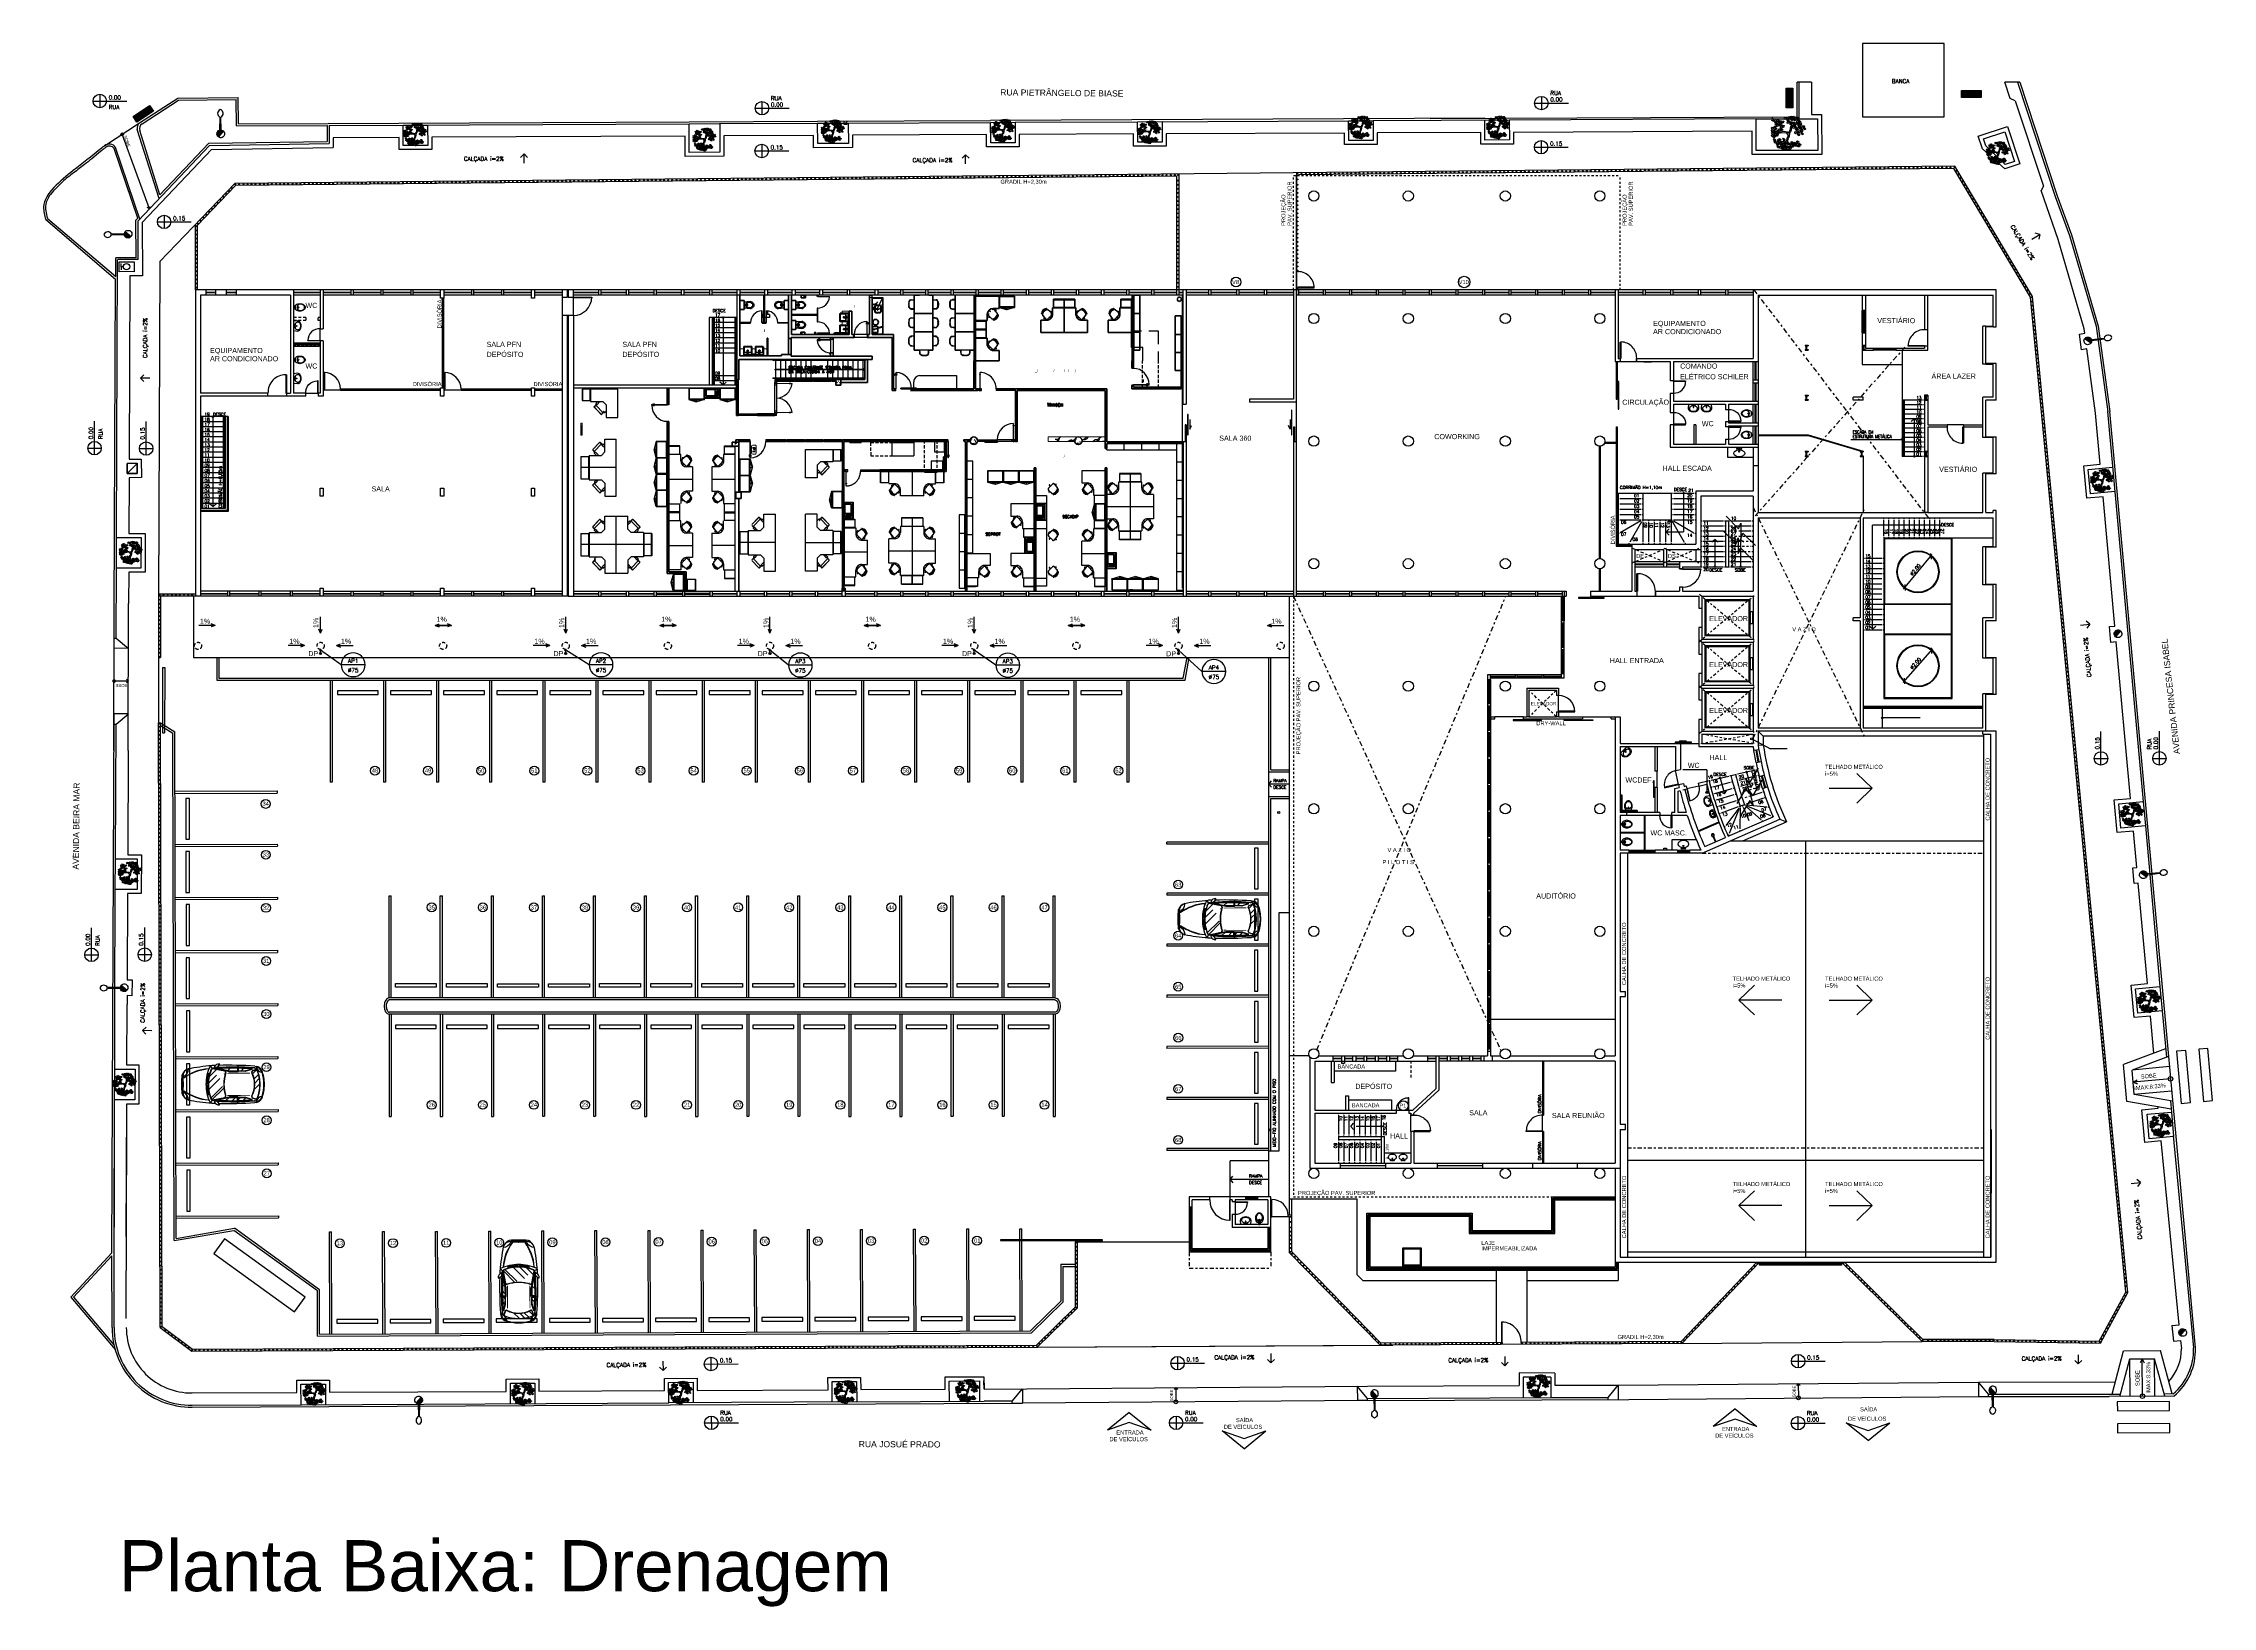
# Model space of a CAD drawing. Header units: millimetres. Extents: x -8 to 5830, y -596 to 3598.
# Drawn here: x 1638.5 to 1744.7, y 2328.9 to 2405.4 of the extents above; entities that cross this region are included whole.
import ezdxf
from ezdxf.enums import TextEntityAlignment as Align

# ---------------------------------------------------------------- set-up
doc = ezdxf.new("R2010")
doc.units = ezdxf.units.MM
for name, pattern in [('CONTINU', [0]), ('DASHDOT', [1, 0.5, -0.25, 0, -0.25]), ('HIDDEN', [9.525, 6.35, -3.175])]:
    doc.linetypes.add(name, pattern=pattern)
doc.layers.get('0').update_dxf_attribs({"color": 9})
for name, color, linetype in [('INDICAÇÕES', 8, 'Continuous'), ('INSTALAÇÕES', 7, 'Continuous'), ('TEXTOS', 2, 'Continuous')]:
    doc.layers.add(name, color=color, linetype=linetype)
doc.styles.add('60x100', font='romans.shx', dxfattribs={"height": 0.2})
doc.styles.add('80X50', font='romans.shx')
doc.styles.add('ROBERTO', font='swissek.ttf')
doc.styles.add('ROMANS', font='romans')
doc.styles.get("Standard").update_dxf_attribs({"font": 'arial.ttf'})
doc.styles.add('STYLE1', font='sanss___.ttf')
doc.dimstyles.new('Fares Eng - 50', dxfattribs={"dimscale": 2, "dimtxt": 0.085, "dimasz": 0.1, "dimexe": 0.05, "dimexo": 0.05, "dimgap": 0.04, "dimtad": 1, "dimzin": 4, "dimdsep": 46, "dimtxsty": 'ROMANS', "dimblk1": 'OBLIQUE', "dimblk2": 'OBLIQUE', "dimsah": 1, "dimcen": 0.05, "dimdle": 0.05, "dimclrd": 8, "dimclre": 8, "dimclrt": 8, "dimaunit": 1, "dimadec": 0, "dimazin": 0, "dimtfac": 1, "dimtix": 1, "dimtmove": 2, "dimatfit": 0, "dimldrblk": 'OPEN90', "dimfxl": 1, "dimtolj": 1, "dimtzin": 0, "dimarcsym": 0})

# ---------------------------------------------------------------- blocks, each defined once
blk = doc.blocks.new('P90 - parede 25cm')
blk.add_lwpolyline([(-0.98, 0.03), (-0.12, 0.03), (-0.12, 0), (-0.98, 0)], close=True)
for points in [[(-0.12, 0.93), (-0.12, 0.9), (0.12, 0.9), (0.12, 0.93)], [(-0.12, -0.03), (-0.12, 0), (0.12, 0), (0.12, -0.03)]]:
    blk.add_lwpolyline(points)
at = {"color": 8}
blk.add_arc((-0.12, 0.04), 0.859, 90.5007, 182.7724, dxfattribs=at)
blk = doc.blocks.new('P90')
for points in [[(0.075, 0.93), (0.075, 0.9), (-0.075, 0.9), (-0.075, 0.93)], [(0.075, -0.03), (0.075, 0), (-0.075, 0), (-0.075, -0.03)]]:
    blk.add_lwpolyline(points)
blk.add_lwpolyline([(0.975, 0.87), (0.075, 0.87), (0.075, 0.9), (0.975, 0.9)], close=True)
at = {"color": 8}
blk.add_arc((0.075, 0.9), 0.9, 270, 0, dxfattribs=at)
blk = doc.blocks.new('P60')
at = {"color": 252}
blk.add_lwpolyline([(-0.6, 0.06), (0, 0.06), (0, 0.03), (-0.6, 0.03)], close=True, dxfattribs=at)
at = {"color": 8}
blk.add_arc((-0.03, 0.06), 0.571, 87.1025, 180, dxfattribs=at)
blk = doc.blocks.new('Vaso')
for points in [[(0.03, -0.05), (0.03, 0), (-0.03, 0), (-0.03, -0.05)], [(0.05, -0.09), (0.05, -0.05), (-0.05, -0.05), (-0.05, -0.09)]]:
    blk.add_lwpolyline(points)
for points in [[(0.18, -0.31, -0.071776), (0.17, -0.41, -0.083144), (0.13, -0.49, -0.106699), (0.07, -0.55, -0.132564), (0, -0.57, -0.132564), (-0.07, -0.55, -0.106699), (-0.13, -0.49, -0.083144), (-0.17, -0.41, -0.071776), (-0.19, -0.31, -0.071776), (-0.17, -0.21, -0.083144), (-0.13, -0.13, -0.060171), (-0.1, -0.09), (0.1, -0.09, -0.060171), (0.13, -0.13, -0.083144), (0.17, -0.21, -0.071776)], [(-0.09, -0.5, 0.2474), (0, -0.54, 0.2474), (0.09, -0.5, 0.197858), (0.15, -0.32, 0.418329), (0, -0.17, 0.418329), (-0.15, -0.32, 0.197858)]]:
    blk.add_lwpolyline(points, format="xyb", close=True)
blk.add_circle((0, -0.22), 0.0352)
blk = doc.blocks.new('Cuba-emp')
blk.add_lwpolyline([(0.21, 0.25), (0, 0.23), (0, -0.23), (0.21, -0.25, 0.137816), (0.27, -0.23, 0.107041), (0.33, -0.18, 0.080751), (0.36, -0.1, 0.068643), (0.38, 0, 0.068643), (0.36, 0.1, 0.080751), (0.33, 0.17, 0.107041), (0.27, 0.23, 0.115752), (0.21, 0.25)], format="xyb")
blk.add_lwpolyline([(0.21, 0.2, -0.131827), (0.25, 0.19, -0.106633), (0.3, 0.15, -0.083482), (0.33, 0.09, -0.072232), (0.34, 0, -0.072232), (0.33, -0.09, -0.083482), (0.3, -0.15, -0.106633), (0.25, -0.19, -0.131827), (0.21, -0.2, -0.131827), (0.17, -0.19, -0.106633), (0.12, -0.15, -0.083482), (0.09, -0.09, -0.072232), (0.08, 0, -0.072232), (0.09, 0.09, -0.083482), (0.12, 0.15, -0.106633), (0.17, 0.19, -0.131827)], format="xyb", close=True)
for centre, radius in [((0.04, 0.07), 0.0155), ((0.04, 0), 0.0193), ((0.04, 0), 0.0193), ((0.14, 0), 0.0198), ((0.04, -0.08), 0.0155)]:
    blk.add_circle(centre, radius)
blk = doc.blocks.new('P80')
blk.add_lwpolyline([(-0.8, 0.06), (0, 0.06), (0, 0.03), (-0.8, 0.03)], close=True)
for points in [[(0, 0.86), (0, 0.83), (0.15, 0.83), (0.15, 0.86)], [(0, 0), (0, 0.03), (0.15, 0.03), (0.15, 0)]]:
    blk.add_lwpolyline(points)
at = {"color": 8}
blk.add_arc((-0.03, 0.06), 0.775, 88.1408, 179.6698, dxfattribs=at)
blk = doc.blocks.new('MIC')
for p, q in [((0, 0), (0, 0.11)), ((0.29, 0), (0.29, 0)), ((0, -0.11), (0, 0)), ((0.29, 0), (0.29, 0))]:
    blk.add_line(p, q)
for points in [[(0, 0.08), (0.03, 0.06, -0.1805), (0.04, 0.05), (0.04, 0.03, 0.35029), (0.05, 0.03, -0.252034), (0.06, 0.02)], [(0, 0.05, -0.473116), (0.01, 0.06), (0.03, 0.05, -0.362542), (0.03, 0.04), (0.03, 0.03, 0.564769), (0.04, 0.02)], [(0.06, 0.02, -0.100603), (0.08, 0.1, -0.114611), (0.12, 0.16, -0.309836), (0.21, 0.18, -0.309836)], [(0.16, -0.15), (0.16, -0.15, 0.189039), (0.2, -0.15, 0.189014), (0.26, -0.08, 0.116802), (0.27, 0, 0.116802), (0.26, 0.08, 0.189014), (0.2, 0.15, 0.189039), (0.16, 0.15), (0.16, 0.15)], [(0, -0.05, 0.473116), (0.01, -0.06), (0.03, -0.05, 0.362542), (0.03, -0.04), (0.03, -0.03, -0.564769), (0.04, -0.02)], [(0, -0.08), (0.03, -0.06, 0.1805), (0.04, -0.05), (0.04, -0.03, -0.35029), (0.05, -0.03, 0.252034), (0.06, -0.02)], [(0.06, -0.02, 0.100603), (0.08, -0.1, 0.114611), (0.12, -0.16, 0.309836), (0.21, -0.18, 0.309836)]]:
    blk.add_lwpolyline(points, format="xyb")
blk.add_lwpolyline([(0.25, 0), (0.25, -0.01, -0.102017), (0.23, -0.09, -0.100634), (0.2, -0.14, -0.31043), (0.16, -0.14, -0.029837), (0.15, -0.14, -0.193887), (0.1, -0.08, -0.096635), (0.09, 0, -0.096635), (0.1, 0.08, -0.193887), (0.15, 0.14, -0.029837), (0.16, 0.14, -0.31043), (0.2, 0.14, -0.100634), (0.23, 0.09, -0.102017), (0.25, 0.01)], format="xyb", close=True)
blk.add_circle((0.05, 0), 0.0075)
at = {"linetype": 'DASHDOT'}
blk.add_circle((0.15, 0), 0.024, dxfattribs=at)
for centre, radius, start, end in [((0.14, 0.03), 0.161, 69.9635, 146.7254), ((0.01, 0.11), 0.0142, 142.0649, 179.055), ((0.05, 0), 0.024, 251.9674, 108.0326), ((0.14, 0.05), 0.146, 35.2589, 68.1534), ((0.04, -0.01), 0.264, 26.2626, 32.6613), ((-0.03, -0.04), 0.336, 21.0674, 26.2626), ((0.16, 0.03), 0.134, 1.8451, 21.0674), ((-0.72, 0), 1.02, 360, 1.8451), ((0.01, -0.11), 0.0142, 180.945, 217.9351), ((0.14, -0.03), 0.161, 213.2746, 290.0365), ((0.14, -0.05), 0.146, 291.8466, 324.7411), ((0.04, 0.01), 0.264, 327.3387, 333.7374), ((-0.03, 0.04), 0.336, 333.7374, 338.9326), ((0.16, -0.03), 0.134, 338.9326, 358.1549), ((-0.72, 0), 1.02, 358.1549, 360)]:
    blk.add_arc(centre, radius, start, end)
blk = doc.blocks.new('Chuveiro')
at = {"lineweight": -2}
for p, q in [((-0.28, 0), (-0.3, 0)), ((0, 0), (-0.28, 0)), ((-0.28, -0.02), (-0.3, -0.02)), ((0, -0.02), (-0.28, -0.02))]:
    blk.add_line(p, q, dxfattribs=at)
at = {"color": 8, "lineweight": -2}
blk.add_circle((-0.35, -0.01), 0.05, dxfattribs=at)
at = {"lineweight": -2}
blk.add_arc((-0.35, -0.01), 0.07, 8.2132, 351.7868, dxfattribs=at)
blk = doc.blocks.new('_OBLIQUE')
at = {"color": 0, "linetype": 'ByBlock'}
blk.add_line((-0.5, -0.5), (0.5, 0.5), dxfattribs=at)
blk = doc.blocks.new('*D25')
at = {"color": 8, "linetype": 'CONTINU', "lineweight": -2, "transparency": 16777216}
blk.add_line((1729.53, 2374.13), (1730.99, 2375.77), dxfattribs=at)
at = {"layer": 'DEFPOINTS', "color": 0, "linetype": 'CONTINU', "transparency": 16777216}
for p in [(1730.93, 2375.69), (1729.59, 2374.2)]:
    blk.add_point(p, dxfattribs=at)
at = {"color": 8, "linetype": 'CONTINU', "lineweight": -2, "transparency": 16777216, "xscale": 0.2, "yscale": 0.2, "zscale": 0.2}
for p, rotation in [((1730.93, 2375.69), 48.24910647677747), ((1729.59, 2374.2), 228.2491064767775)]:
    blk.add_blockref('_OBLIQUE', p, dxfattribs=dict(at, rotation=rotation))
at = {"color": 8, "linetype": 'CONTINU', "lineweight": -2, "transparency": 16777216, "insert": (1730.14, 2375.06), "char_height": 0.17, "attachment_point": 5, "rotation": 48.2491, "style": 'ROMANS'}
blk.add_mtext('\\A1;∅2.00', dxfattribs=at)
blk = doc.blocks.new('_Open90')
at = {"color": 0, "linetype": 'ByBlock', "lineweight": -2}
for p, q in [((0, 0), (-1, 0)), ((-0.5, 0.5), (0, 0)), ((0, 0), (-0.5, -0.5))]:
    blk.add_line(p, q, dxfattribs=at)
blk = doc.blocks.new('*D26')
at = {"color": 8, "linetype": 'CONTINU', "lineweight": -2, "transparency": 16777216}
blk.add_line((1729.55, 2378.7), (1730.96, 2380.39), dxfattribs=at)
at = {"layer": 'DEFPOINTS', "color": 0, "linetype": 'CONTINU', "transparency": 16777216}
for p in [(1730.9, 2380.31), (1729.62, 2378.78)]:
    blk.add_point(p, dxfattribs=at)
at = {"color": 8, "linetype": 'CONTINU', "lineweight": -2, "transparency": 16777216, "xscale": 0.2, "yscale": 0.2, "zscale": 0.2}
for p, rotation in [((1730.9, 2380.31), 50.09988091626673), ((1729.62, 2378.78), 230.0998809162667)]:
    blk.add_blockref('_OBLIQUE', p, dxfattribs=dict(at, rotation=rotation))
at = {"color": 8, "linetype": 'CONTINU', "lineweight": -2, "transparency": 16777216, "insert": (1730.13, 2379.65), "char_height": 0.17, "attachment_point": 5, "rotation": 50.0999, "style": 'ROMANS'}
blk.add_mtext('\\A1;∅2.00', dxfattribs=at)
blk = doc.blocks.new('L', base_point=(1.368, 0.591))
at = {"color": 8, "lineweight": -2}
for p, q in [((1.275, 0.567), (1.306, 0.592)), ((1.288, 0.517), (1.275, 0.567)), ((1.281, 0.65), (1.312, 0.675)), ((1.294, 0.6), (1.281, 0.65)), ((1.317, 0.508), (1.288, 0.517)), ((1.322, 0.591), (1.294, 0.6)), ((1.306, 0.592), (1.336, 0.538)), ((1.312, 0.675), (1.342, 0.621)), ((1.336, 0.538), (1.317, 0.508)), ((1.342, 0.621), (1.322, 0.591)), ((1.337, 0.489), (1.356, 0.548)), ((1.376, 0.484), (1.337, 0.489)), ((1.356, 0.548), (1.391, 0.554)), ((1.404, 0.527), (1.376, 0.484)), ((1.391, 0.554), (1.404, 0.527))]:
    blk.add_line(p, q, dxfattribs=at)
blk = doc.blocks.new('Árvore-13')
at = {"color": 8}
for p, q in [((-0.8, 0.3), (-0.96, 0.41)), ((-0.8, 0.41), (-0.95, 0.5)), ((-0.36, 0.35), (-0.8, 0.41)), ((-0.37, 0.23), (-0.8, 0.3)), ((-0.13, 0.11), (-0.37, 0.23)), ((-0.07, 0.19), (-0.36, 0.35)), ((-0.07, -0.04), (-0.13, 0.11)), ((0.03, 0.07), (-0.07, 0.19)), ((0.03, 0.07), (0.32, 0.33)), ((0.12, -0.05), (0.28, 0.13)), ((0.28, 0.13), (0.42, 0.28)), ((0.32, 0.33), (0.41, 0.54)), ((0.41, 0.54), (0.48, 0.66)), ((0.42, 0.28), (0.5, 0.51)), ((0.48, 0.66), (0.57, 0.72)), ((0.5, 0.51), (0.63, 0.67)), ((0.57, 0.72), (0.61, 0.82)), ((0.63, 0.67), (0.78, 0.72)), ((-0.3, -0.39), (-0.42, -0.69)), ((-0.2, -0.45), (-0.31, -0.74)), ((-0.31, -0.74), (-0.24, -0.89)), ((-0.15, -0.3), (-0.3, -0.39)), ((-0.05, -0.38), (-0.2, -0.45)), ((-0.07, -0.04), (-0.15, -0.3)), ((0.12, -0.05), (-0.05, -0.38))]:
    blk.add_line(p, q, dxfattribs=at)
at = {"color": 8, "xscale": 3.048, "yscale": 3.048, "zscale": 3.048}
for p, rotation in [((-1.44, 0.37), 347.8021081598379), ((-1.3, 0.88), 347.8021081598379), ((-1.13, 0.41), 347.8021081598379), ((-0.93, 0.96), 295.0165150851705), ((-0.85, 0.46), 295.0165150851705), ((-0.72, 1.45), 295.0165150851705), ((-0.49, 1.26), 295.0165150851705), ((-0.35, 0.69), 295.0165150851705), ((-0.25, 1.14), 295.0165150851705), ((0.17, 1.45), 190.1248425347958), ((0.35, 0.95), 190.1248425347958), ((0.58, 1.4), 190.1248425347958), ((0.68, 0.78), 190.1248425347958), ((0.76, 0.27), 190.1248425347958), ((0.8, -0.3), 190.1248425347958), ((0.85, 1.34), 190.1248425347958), ((1.12, 0.57), 190.1248425347958), ((1.2, -0.32), 190.1248425347958), ((1.21, 1.15), 190.1248425347958), ((1.25, 0.04), 190.1248425347958), ((1.32, 0.75), 190.1248425347958), ((1.58, 0.11), 190.1248425347958), ((-0.45, -1.4), 66.16076666471405), ((-0.1, -0.9), 66.16076666471405), ((-0.02, -1.19), 66.16076666471405), ((0.5, -1), 66.16076666471405), ((0.62, -1.32), 66.16076666471405)]:
    blk.add_blockref('L', p, dxfattribs=dict(at, rotation=rotation))
for p in [(-1.39, -0.31), (-1.23, -0.88), (-1.05, -0.53), (-0.87, -1.13), (-0.85, -0.45), (-0.67, -1.02), (-0.45, -1.04), (-0.44, -0.54)]:
    blk.add_blockref('L', p, dxfattribs=at)
blk = doc.blocks.new('poste concreto')
h = blk.add_hatch(color=256)
h.dxf.hatch_style = 1
h.paths.add_polyline_path([(364866.84, 7758015.36), (364866.77, 7758015.42), (364866.68, 7758015.46), (364866.58, 7758015.47), (364866.48, 7758015.46), (364866.39, 7758015.42), (364866.31, 7758015.36), (364866.25, 7758015.28), (364866.22, 7758015.19), (364866.2, 7758015.09), (364866.96, 7758015.09), (364866.94, 7758015.19), (364866.9, 7758015.28)])
for p, q in [((364866.2, 7758015.09), (364866.22, 7758015.19)), ((364866.22, 7758014.99), (364866.2, 7758015.09)), ((364866.96, 7758015.09), (364866.2, 7758015.09)), ((364866.22, 7758015.19), (364866.25, 7758015.28)), ((364866.25, 7758014.9), (364866.22, 7758014.99)), ((364866.25, 7758015.28), (364866.31, 7758015.36)), ((364866.31, 7758014.83), (364866.25, 7758014.9)), ((364866.31, 7758015.36), (364866.39, 7758015.42)), ((364866.39, 7758014.77), (364866.31, 7758014.83)), ((364866.39, 7758015.42), (364866.48, 7758015.46)), ((364866.48, 7758014.73), (364866.39, 7758014.77)), ((364866.48, 7758015.46), (364866.58, 7758015.47)), ((364866.58, 7758014.72), (364866.48, 7758014.73)), ((364866.58, 7758015.47), (364866.68, 7758015.46)), ((364866.68, 7758014.73), (364866.58, 7758014.72)), ((364866.68, 7758015.46), (364866.77, 7758015.42)), ((364866.77, 7758014.77), (364866.68, 7758014.73)), ((364866.77, 7758015.42), (364866.84, 7758015.36)), ((364866.84, 7758014.83), (364866.77, 7758014.77)), ((364866.82, 7758015.41), (364867.77, 7758016.19)), ((364866.84, 7758015.36), (364866.9, 7758015.28)), ((364866.9, 7758014.9), (364866.84, 7758014.83)), ((364866.89, 7758015.32), (364867.82, 7758016.14)), ((364866.9, 7758015.28), (364866.94, 7758015.19)), ((364866.94, 7758014.99), (364866.9, 7758014.9)), ((364866.94, 7758015.19), (364866.96, 7758015.09)), ((364866.96, 7758015.09), (364866.94, 7758014.99))]:
    blk.add_line(p, q)
for centre, start, end in [((364868.17, 7758016.3), 60.7351, 195.0987), ((364867.99, 7758016.51), 245.3971, 19.7607)]:
    blk.add_arc(centre, 0.411, start, end)
blk = doc.blocks.new('A$C550ee5b3')
h = blk.add_hatch(color=256)
h.dxf.hatch_style = 1
h.paths.add_polyline_path([(0.04, 0.31), (0.02, 0.27), (0, 0.22), (0, 0.17), (0.01, 0.12), (0.03, 0.08), (0.06, 0.04), (0.11, 0.02), (0.15, 0), (0.2, 0), (0.25, 0.01), (0.29, 0.03), (0.33, 0.06)])
for p, q in [((0, 0.22), (0.02, 0.27)), ((0, 0.17), (0, 0.22)), ((0.01, 0.12), (0, 0.17)), ((0.03, 0.08), (0.01, 0.12)), ((0.02, 0.27), (0.04, 0.31)), ((0.06, 0.04), (0.03, 0.08)), ((0.04, 0.31), (0.08, 0.34)), ((0.04, 0.31), (0.33, 0.06)), ((0.11, 0.02), (0.06, 0.04)), ((0.08, 0.34), (0.12, 0.36)), ((0.15, 0), (0.11, 0.02)), ((0.12, 0.36), (0.17, 0.37)), ((0.2, 0), (0.15, 0)), ((0.17, 0.37), (0.22, 0.37)), ((0.25, 0.01), (0.2, 0)), ((0.22, 0.37), (0.27, 0.36)), ((0.29, 0.03), (0.25, 0.01)), ((0.27, 0.36), (0.31, 0.33)), ((0.33, 0.06), (0.29, 0.03)), ((0.31, 0.33), (0.34, 0.29)), ((0.36, 0.11), (0.33, 0.06)), ((0.34, 0.29), (0.36, 0.25)), ((0.36, 0.25), (0.37, 0.2)), ((0.37, 0.15), (0.36, 0.11)), ((0.37, 0.2), (0.37, 0.15))]:
    blk.add_line(p, q)
blk = doc.blocks.new('A$C0cdc8d62')
at = {"linetype": 'CONTINU', "lineweight": -2}
for p, q in [((0.52, 0.24), (0.64, 0.24)), ((0.64, 0.24), (0.64, 0.4)), ((0.64, 0.24), (0.64, 0.09))]:
    blk.add_line(p, q, dxfattribs=at)
blk.add_lwpolyline([(0, 0), (0, 0.49), (0.73, 0.48), (0.73, 0)], close=True, dxfattribs=at)
blk.add_circle((0.37, 0.24), 0.156, dxfattribs=at)
blk = doc.blocks.new('A$C27293851')
at = {"linetype": 'CONTINU', "lineweight": -2}
for p, q in [((0.04, 0.88), (0.3, 0.88)), ((0.04, 0.83), (0.3, 0.83)), ((0.04, 0.77), (0.3, 0.77)), ((0.04, 0.72), (0.3, 0.72)), ((0.04, 0.67), (0.3, 0.67)), ((0.04, 0.61), (0.3, 0.61)), ((0.04, 0.56), (0.3, 0.56)), ((0.04, 0.51), (0.3, 0.51)), ((0.04, 0.45), (0.3, 0.45)), ((0.04, 0.4), (0.3, 0.4)), ((0.04, 0.34), (0.3, 0.34)), ((0.04, 0.29), (0.3, 0.29)), ((0.04, 0.24), (0.3, 0.24)), ((0.04, 0.18), (0.3, 0.18)), ((0.04, 0.13), (0.3, 0.13)), ((0.04, 0.08), (0.3, 0.08)), ((0.17, 0.04), (0.17, 0.93))]:
    blk.add_line(p, q, dxfattribs=at)
for points in [[(0.34, 0.97), (0.34, 0), (0, 0), (0, 0.97)], [(0.3, 0.93), (0.3, 0.04), (0.04, 0.04), (0.04, 0.93)]]:
    blk.add_lwpolyline(points, close=True, dxfattribs=at)
blk = doc.blocks.new('A$Cf2040840')
for p, q in [((0, 0), (0, 5)), ((0, 5), (0.1, 5)), ((0.1, 0), (0.1, 5))]:
    blk.add_line(p, q)
blk = doc.blocks.new('A$C9e256378')
for p, q in [((2.26, 3.32), (2.12, 3.05)), ((2.27, 3.31), (2.13, 3.04)), ((2.42, 3.44), (2.34, 3.27)), ((2.43, 3.44), (2.35, 3.27)), ((2.45, 3.46), (2.45, 3.18)), ((2.68, 3.37), (2.68, 3.09)), ((2.85, 3.25), (2.85, 2.94)), ((1.57, 2.45), (0.84, 1.98)), ((1.39, 2.32), (0.89, 1.98)), ((1.4, 2.31), (0.89, 1.97)), ((1, 2.15), (0.93, 2.07)), ((1.01, 2.14), (0.93, 2.06)), ((1.02, 2.13), (0.94, 2.06)), ((1, 2.16), (0.95, 2.11)), ((0.97, 2.37), (1.02, 2.21)), ((1.02, 2.2), (1, 2.16)), ((1.51, 2.44), (1.08, 2.17)), ((1.52, 2.43), (1.09, 2.16)), ((1.48, 2.61), (1.48, 2.42)), ((1.48, 2.21), (1.48, 2.19)), ((1.83, 2.75), (1.52, 2.45)), ((1.84, 2.74), (1.53, 2.44)), ((1.87, 2.74), (1.58, 2.45)), ((1.65, 2.97), (1.87, 2.76)), ((1.73, 2.85), (1.83, 2.75)), ((1.74, 2.86), (1.84, 2.76)), ((1.86, 2.79), (1.76, 2.89)), ((1.87, 2.79), (1.77, 2.89)), ((2.11, 3.04), (1.87, 2.79)), ((2.12, 3.03), (1.88, 2.79)), ((1.95, 3.06), (1.95, 2.87)), ((3.31, 2.27), (3.04, 2.13)), ((3.05, 3.08), (3.05, 2.7)), ((3.32, 2.26), (3.05, 2.12)), ((3.05, 2.12), (3.05, 1.94)), ((3.27, 2.35), (3.44, 2.43)), ((3.27, 2.34), (3.44, 2.42)), ((0.95, 1.67), (0.89, 1.63)), ((0.96, 1.65), (0.9, 1.61)), ((0.97, 1.64), (0.91, 1.6)), ((0.98, 1.62), (0.93, 1.58)), ((1, 1.6), (0.94, 1.56)), ((1, 1.59), (0.95, 1.54)), ((1.02, 1.57), (0.96, 1.52)), ((1.03, 1.55), (0.97, 1.5)), ((1.04, 1.53), (0.98, 1.49)), ((1.05, 1.52), (1, 1.47)), ((1.07, 1.5), (1.01, 1.45)), ((1.08, 1.48), (1.02, 1.44)), ((1.09, 1.47), (1.04, 1.42)), ((1.05, 2.08), (1.05, 1.58)), ((1.1, 1.45), (1.05, 1.4)), ((1.12, 1.43), (1.07, 1.38)), ((1.13, 1.41), (1.08, 1.36)), ((1.14, 1.4), (1.09, 1.35)), ((1.16, 1.38), (1.11, 1.33)), ((1.17, 1.37), (1.12, 1.31)), ((1.19, 1.35), (1.14, 1.3)), ((1.2, 1.33), (1.15, 1.28)), ((1.22, 1.31), (1.17, 1.26)), ((1.24, 1.3), (1.18, 1.24)), ((1.3, 1.24), (1.24, 1.18)), ((1.25, 1.89), (1.25, 1.33)), ((1.31, 1.22), (1.26, 1.17)), ((1.33, 1.2), (1.28, 1.15)), ((1.35, 1.19), (1.3, 1.14)), ((1.37, 1.17), (1.31, 1.12)), ((1.38, 1.16), (1.33, 1.11)), ((1.4, 1.14), (1.35, 1.09)), ((1.41, 1.13), (1.36, 1.08)), ((1.43, 1.12), (1.38, 1.07)), ((1.45, 1.1), (1.4, 1.05)), ((1.47, 1.09), (1.42, 1.04)), ((1.48, 1.08), (1.44, 1.02)), ((1.5, 1.07), (1.45, 1.01)), ((1.48, 1.89), (1.48, 1.12)), ((1.85, 1.71), (1.85, 0.9)), ((1.95, 1.69), (1.95, 0.87)), ((1.97, 0.89), (2.31, 1.4)), ((2.45, 1.57), (1.98, 0.84)), ((1.98, 0.89), (2.32, 1.39)), ((2.43, 1.52), (2.16, 1.09)), ((2.44, 1.51), (2.17, 1.08)), ((2.74, 1.84), (2.44, 1.53)), ((2.74, 1.87), (2.45, 1.58)), ((2.75, 1.83), (2.45, 1.52)), ((2.45, 1.53), (2.45, 1.33)), ((2.68, 1.75), (2.68, 1.55)), ((2.85, 1.73), (2.75, 1.83)), ((2.97, 1.65), (2.76, 1.87)), ((2.86, 1.74), (2.76, 1.84)), ((3.03, 2.12), (2.79, 1.88)), ((3.04, 2.11), (2.79, 1.87)), ((2.79, 1.87), (2.89, 1.77)), ((2.79, 1.86), (2.89, 1.76)), ((2.85, 1.92), (2.85, 1.82)), ((2.85, 1.74), (2.85, 1.72)), ((1.52, 1.05), (1.47, 1)), ((1.53, 1.04), (1.49, 0.98)), ((1.55, 1.03), (1.5, 0.97)), ((1.57, 1.02), (1.52, 0.96)), ((1.59, 1), (1.54, 0.95)), ((1.6, 1), (1.56, 0.94)), ((1.62, 0.98), (1.58, 0.93)), ((1.64, 0.97), (1.6, 0.91)), ((1.65, 0.96), (1.61, 0.9)), ((1.67, 0.95), (1.63, 0.89)), ((2.13, 1.02), (2.06, 0.94)), ((2.14, 1.01), (2.06, 0.93)), ((2.15, 1), (2.07, 0.93)), ((2.16, 1), (2.11, 0.95)), ((2.2, 1.02), (2.16, 1)), ((2.37, 0.97), (2.21, 1.02))]:
    blk.add_line(p, q)
for centre, radius, start, end in [((14.7, -10.76), 18.94, 131.0241, 136.3983), ((9.83, -5.47), 11.67, 130.1849, 139.1615), ((9.77, -5.45), 11.6, 129.5667, 139.0603), ((73.19, -73.26), 104.41, 132.8114, 133.163), ((73.19, -73.26), 104.4, 132.8114, 133.1629), ((2.25, 3.32), 0.023, 333.3475, 131.9262), ((2.25, 3.32), 0.0115, 333.3475, 131.5595), ((2.53, 3.16), 0.444, 61.3752, 124.8498), ((2.28, 3.47), 0.0345, 309.4181, 45), ((2.53, 3.83), 0.345, 230.2872, 309.7416), ((2.54, 3.3), 0.345, 70.559, 129.4181), ((2.4, 3.25), 0.0575, 154.6538, 251.8643), ((2.4, 3.25), 0.046, 154.6538, 251.8643), ((1.98, 1.98), 1.29, 45, 71.8643), ((1.98, 1.98), 1.28, 45, 71.8643), ((2.42, 3.44), 0.0575, 67.2021, 129.5667), ((2.48, 3.42), 0.0575, 65.4941, 154.6538), ((2.48, 3.42), 0.046, 65.4941, 154.6538), ((1.69, 1.69), 1.95, 45, 65.4941), ((1.69, 1.69), 1.96, 45, 65.4941), ((1.84, 1.84), 1.96, 45, 65.4941), ((1.84, 1.84), 1.94, 45, 62.7609), ((1.84, 1.84), 1.94, 27.2391, 45), ((1.84, 1.84), 1.96, 24.5059, 45), ((14.7, -10.76), 18.94, 136.9028, 137.3795), ((1.11, 2.2), 0.235, 133.0651, 199.7968), ((0.64, 2.18), 0.368, 357.6073, 31.5294), ((0.96, 2.36), 0.0115, 32.7669, 121.1834), ((0.99, 2.17), 0.0115, 314.111, 27.0596), ((1, 2.16), 0.0115, 314.111, 29.735), ((1, 2.15), 0.0115, 314.111, 32.3788), ((1.01, 2.21), 0.0115, 331.4299, 32.7669), ((1.01, 2.14), 0.0115, 312.9969, 34.8804), ((1.08, 2.17), 0.0115, 140.4547, 301.6983), ((8.41, -4.12), 9.67, 133.7495, 139.3071), ((8.41, -4.12), 9.66, 133.7499, 139.3057), ((1.42, 2.27), 0.0575, 27.1816, 121.6983), ((1.42, 2.27), 0.046, 27.1816, 121.4457), ((3.17, 3.17), 1.91, 207.1816, 225), ((3.17, 3.17), 1.9, 207.1816, 225), ((1.49, 2.48), 0.046, 301.6983, 315), ((1.49, 2.48), 0.0575, 301.6983, 315), ((1.57, 2.46), 0.0115, 301.6983, 315), ((1.73, 2.85), 0.0115, 45, 133.4165), ((1.77, 2.89), 0.0115, 133.8934, 225), ((1.83, 2.75), 0.0115, 315, 45), ((1.87, 2.79), 0.0115, 225, 315), ((1.86, 2.75), 0.0115, 315, 45), ((2.08, 3.07), 0.046, 315, 333.3475), ((2.08, 3.07), 0.0575, 315, 333.3475), ((-5.45, 9.77), 11.6, 310.9397, 320.4333), ((-5.47, 9.83), 11.67, 310.8385, 319.8151), ((-10.76, 14.7), 18.94, 313.6017, 318.9759), ((1.98, 1.98), 1.28, 18.1357, 45), ((1.98, 1.98), 1.29, 18.1357, 45), ((-73.26, 73.19), 104.4, 316.8371, 317.1886), ((-73.26, 73.19), 104.41, 316.837, 317.1886), ((3.07, 2.08), 0.0575, 116.6525, 135), ((1.69, 1.69), 1.95, 24.5059, 45), ((1.69, 1.69), 1.96, 24.5059, 45), ((3.25, 2.4), 0.0575, 198.1357, 295.3462), ((3.25, 2.4), 0.046, 198.1357, 295.3462), ((3.32, 2.25), 0.023, 318.0738, 116.6525), ((3.32, 2.25), 0.0115, 318.4405, 116.6525), ((3.42, 2.48), 0.0575, 295.3462, 24.5059), ((3.42, 2.48), 0.046, 295.3462, 24.5059), ((3.47, 2.28), 0.0345, 45, 140.5819), ((3.83, 2.53), 0.345, 140.2584, 219.7128), ((3.44, 2.42), 0.0575, 320.4333, 22.7979), ((3.16, 2.53), 0.444, 325.1502, 28.6248), ((3.3, 2.54), 0.345, 320.5819, 19.441), ((0.49, 0.9), 0.488, 153.3456, 203.221), ((0.39, 0.95), 0.379, 150.5042, 228.4375), ((9.08, -5.02), 10.92, 139.6567, 145.7919), ((-0.28, 0.84), 0.46, 338.281, 40.6607), ((2.74, 0.21), 2.56, 141.0395, 169.9071), ((2.37, 0.38), 2.17, 138.3763, 172.5703), ((0.7, 1.96), 0.0115, 19.9219, 140.2273), ((2.7, 2.69), 2.11, 199.9219, 225), ((0.8, 2.03), 0.0535, 131.4815, 306.2509), ((0.76, 1.81), 0.0115, 24.4031, 142.2742), ((0.92, 1.93), 0.0575, 121.6983, 203.0464), ((2.64, 2.64), 1.92, 202.3768, 224.9935), ((0.92, 1.93), 0.0461, 121.5287, 203.1294), ((2.64, 2.64), 1.91, 202.3768, 224.9935), ((0.92, 2.13), 0.0345, 199.7968, 314.111), ((0.91, 2.09), 0.0115, 216.9324, 314.111), ((0.92, 2.08), 0.0115, 219.7766, 314.111), ((0.93, 2.07), 0.0115, 222.6101, 314.111), ((0.93, 2.07), 0.0115, 224.8157, 312.9969), ((2.69, 2.7), 2.11, 225, 250.0781), ((2.64, 2.64), 1.92, 225.0065, 247.6232), ((2.64, 2.64), 1.91, 225.0085, 247.6252), ((3.17, 3.17), 1.91, 225, 242.8184), ((3.17, 3.17), 1.9, 225, 242.8184), ((2.17, 1.08), 0.0115, 148.3017, 309.5453), ((-4.12, 8.41), 9.66, 310.6943, 316.2501), ((-4.12, 8.41), 9.67, 310.6929, 316.2505), ((2.27, 1.42), 0.046, 328.5543, 62.8184), ((2.27, 1.42), 0.0575, 328.3017, 62.8184), ((2.48, 1.49), 0.0575, 135, 148.3017), ((2.48, 1.49), 0.046, 135, 148.3017), ((2.46, 1.57), 0.0115, 135, 148.3017), ((2.75, 1.86), 0.0115, 45, 135), ((2.75, 1.83), 0.0115, 45, 135), ((2.79, 1.87), 0.0115, 135, 225), ((2.85, 1.73), 0.0115, 316.5835, 45), ((2.89, 1.77), 0.0115, 225, 316.1066), ((3.07, 2.08), 0.046, 116.6525, 135), ((0.07, 0.73), 0.0345, 203.221, 217.326), ((2.95, 3.08), 3.76, 219.2274, 226.3649), ((-2.23, -2.39), 3.87, 46.7149, 52.2305), ((3.04, 3.2), 3.85, 221.1865, 226.718), ((3.08, 2.95), 3.76, 223.6351, 230.7726), ((3.2, 3.04), 3.85, 223.282, 228.8135), ((-2.39, -2.23), 3.87, 37.7695, 43.2851), ((0.38, 2.37), 2.17, 277.4297, 311.6237), ((0.21, 2.74), 2.56, 280.0929, 308.9605), ((0.84, -0.28), 0.46, 49.3393, 111.719), ((0.95, 0.39), 0.379, 221.5625, 299.4958), ((0.73, 0.07), 0.0345, 232.674, 246.779), ((0.9, 0.49), 0.488, 246.779, 296.6544), ((-5.02, 9.08), 10.92, 304.2081, 310.3433), ((1.81, 0.76), 0.0115, 307.7258, 65.5969), ((1.93, 0.92), 0.046, 246.9536, 328.5543), ((1.93, 0.92), 0.0575, 246.9536, 328.3017), ((2.03, 0.8), 0.0535, 143.7491, 318.5185), ((1.96, 0.7), 0.0115, 309.7727, 70.0781), ((2.07, 0.93), 0.0115, 137.0031, 225.1843), ((2.07, 0.93), 0.0115, 135.889, 227.3899), ((2.08, 0.92), 0.0115, 135.889, 230.2234), ((-10.76, 14.7), 18.94, 312.6205, 313.0972), ((2.09, 0.91), 0.0115, 135.889, 233.0676), ((2.13, 0.92), 0.0345, 135.889, 250.2032), ((2.2, 1.11), 0.235, 250.2032, 316.9349), ((2.14, 1.01), 0.0115, 55.1196, 137.0031), ((2.15, 1), 0.0115, 57.6212, 135.889), ((2.16, 1), 0.0115, 60.265, 135.889), ((2.18, 0.64), 0.368, 58.4706, 92.3927), ((2.17, 0.99), 0.0115, 62.9404, 135.889), ((2.36, 0.96), 0.0115, 328.8166, 57.2331)]:
    blk.add_arc(centre, radius, start, end)
for points in [[(2.32, 3.13), (2.35, 3.1), (1.54, 2.34), (1.57, 2.31)], [(3.13, 2.32), (3.1, 2.35), (2.34, 1.54), (2.31, 1.57)]]:
    blk.add_solid(points)
blk = doc.blocks.new('A$C30a7f54a')
at = {"color": 4}
for q in [(0, 0.2), (0.08, 0.81), (0.16, 0.2)]:
    blk.add_line((0.08, 0), q, dxfattribs=at)
blk = doc.blocks.new('PRUMADA1')
at = {"layer": 'INDICAÇÕES', "color": 8}
blk.add_line((-29.2, 0), (29.2, 0), dxfattribs=at)
blk.add_circle((0, 0), 29.2, dxfattribs=at)
at = {"layer": 'INDICAÇÕES', "color": 4}
for p in [(0, 4.6), (0, -18.5)]:
    blk.add_attdef('XXX', text='', height=10, dxfattribs=at).set_placement(p, align=Align.CENTER)

msp = doc.modelspace()

# ---------------------------------------------------------------- linework, layer by layer
at = {"color": 8, "linetype": 'CONTINU', "lineweight": -2}
for p, q in [((1724.343, 2401.824), (1724.343, 2403.523)), ((1725.043, 2403.521), (1724.343, 2403.518)), ((1724.443, 2401.733), (1724.443, 2403.523)), ((1734.768, 2402.722), (1734.505, 2403.522)), ((1735.242, 2403.522), (1734.505, 2403.522)), ((1735.137, 2403.522), (1736.978, 2397.917)), ((1735.242, 2403.522), (1737.072, 2397.95)), ((1640.918, 2402.597), (1642.572, 2402.597)), ((1641.247, 2402.926), (1641.247, 2402.268)), ((1643.198, 2401.522), (1645.069, 2402.736)), ((1643.316, 2401.479), (1645.1, 2402.636)), ((1645.069, 2402.736), (1648.02, 2402.769)), ((1645.1, 2402.636), (1647.921, 2402.668)), ((1647.936, 2401.378), (1647.921, 2402.668)), ((1648.035, 2401.479), (1648.02, 2402.769)), ((1673.338, 2402.243), (1674.992, 2402.243)), ((1673.667, 2402.571), (1673.667, 2401.914)), ((1711.492, 2402.497), (1713.146, 2402.497)), ((1711.821, 2402.826), (1711.821, 2402.168)), ((1735.017, 2402.604), (1734.768, 2402.722)), ((1735.017, 2402.604), (1736.399, 2398.42)), ((1641.485, 2400.41), (1643.198, 2401.522)), ((1644.15, 2397.817), (1643.083, 2401.203)), ((1644.194, 2398.009), (1643.201, 2401.16)), ((1647.936, 2401.378), (1652.374, 2401.399)), ((1648.035, 2401.479), (1652.427, 2401.499)), ((1652.374, 2401.399), (1652.378, 2400.62)), ((1652.427, 2401.499), (1659.347, 2401.532)), ((1652.474, 2401.4), (1656.097, 2401.417)), ((1652.474, 2401.4), (1652.478, 2400.521)), ((1657.297, 2401.422), (1659.348, 2401.432)), ((1657.297, 2401.422), (1659.348, 2401.432)), ((1659.347, 2401.532), (1670.094, 2401.582)), ((1659.348, 2401.432), (1670.095, 2401.482)), ((1670.094, 2401.582), (1676.39, 2401.612)), ((1671.594, 2401.489), (1676.391, 2401.512)), ((1671.595, 2401.489), (1676.391, 2401.512)), ((1676.39, 2401.612), (1684.858, 2401.651)), ((1677.89, 2401.519), (1684.858, 2401.552)), ((1677.891, 2401.519), (1684.858, 2401.551)), ((1709.052, 2401.757), (1684.858, 2401.651)), ((1686.058, 2401.557), (1692.058, 2401.585)), ((1686.058, 2401.557), (1692.058, 2401.585)), ((1692.058, 2401.585), (1702.385, 2401.626)), ((1710.253, 2401.662), (1703.585, 2401.631)), ((1706.373, 2401.744), (1724.343, 2401.824)), ((1709.061, 2400.688), (1709.053, 2401.657)), ((1722.338, 2401.729), (1710.253, 2401.662)), ((1710.253, 2401.662), (1710.261, 2400.691)), ((1733.21, 2400.874), (1734.642, 2401.345)), ((1733.463, 2400.747), (1734.514, 2401.092)), ((1734.514, 2401.092), (1734.99, 2399.643)), ((1734.642, 2401.345), (1735.243, 2399.515)), ((1643.105, 2396.859), (1641.945, 2400.273)), ((1643.205, 2396.819), (1642.017, 2400.32)), ((1643.678, 2397.318), (1642.342, 2400.966)), ((1646.623, 2400.427), (1643.12, 2396.729)), ((1646.71, 2400.228), (1643.32, 2396.65)), ((1646.579, 2400.526), (1644.194, 2398.009)), ((1646.579, 2400.526), (1652.378, 2400.62)), ((1646.623, 2400.427), (1652.478, 2400.521)), ((1646.71, 2400.228), (1652.681, 2400.324)), ((1656.1, 2400.817), (1656.1, 2400.817)), ((1673.322, 2400.15), (1674.976, 2400.15)), ((1673.651, 2400.479), (1673.651, 2399.821)), ((1710.261, 2400.691), (1709.061, 2400.687)), ((1711.479, 2400.335), (1713.133, 2400.335)), ((1711.808, 2400.663), (1711.808, 2400.006)), ((1733.414, 2400.256), (1733.21, 2400.874)), ((1734.516, 2399.277), (1733.414, 2400.256)), ((1733.577, 2400.399), (1733.463, 2400.747)), ((1734.531, 2399.492), (1733.577, 2400.399)), ((1735.243, 2399.515), (1734.516, 2399.277)), ((1734.99, 2399.643), (1734.531, 2399.492)), ((1736.399, 2398.42), (1736.295, 2398.214)), ((1737.114, 2395.823), (1736.295, 2398.214)), ((1736.978, 2397.917), (1737.684, 2396.011)), ((1737.072, 2397.95), (1737.779, 2396.043)), ((1638.69, 2396.848), (1642.041, 2394.006)), ((1643.105, 2396.859), (1643.019, 2396.769)), ((1643.678, 2397.318), (1643.564, 2397.383)), ((1643.678, 2397.318), (1643.722, 2397.44)), ((1644.397, 2397.006), (1644.397, 2396.349)), ((1638.601, 2396.795), (1642.02, 2393.883)), ((1643.034, 2394.926), (1643.019, 2396.769)), ((1643.134, 2394.844), (1643.12, 2396.729)), ((1644.068, 2396.678), (1645.722, 2396.678)), ((1738.393, 2391.442), (1737.114, 2395.823)), ((1737.684, 2396.011), (1738.981, 2391.567)), ((1737.779, 2396.043), (1739.082, 2391.58)), ((1643.034, 2394.926), (1642.034, 2394.918)), ((1642.041, 2394.006), (1642.034, 2394.918)), ((1642.073, 2381.23), (1642.123, 2394.833)), ((1643.134, 2394.844), (1642.134, 2394.836)), ((1641.956, 2377.607), (1642.02, 2393.883)), ((1642.72, 2394.042), (1642.687, 2385.058)), ((1738.981, 2391.567), (1739.545, 2387.387)), ((1739.082, 2391.58), (1739.644, 2387.4)), ((1738.162, 2391.189), (1738.422, 2391.224)), ((1738.266, 2390.422), (1738.162, 2391.189)), ((1738.422, 2391.224), (1738.393, 2391.442)), ((1738.526, 2390.457), (1738.266, 2390.422)), ((1738.948, 2387.322), (1738.526, 2390.457)), ((1739.177, 2384.812), (1738.948, 2387.322)), ((1739.544, 2387.391), (1741.282, 2368.305)), ((1743.842, 2341.558), (1739.644, 2387.4)), ((1640.991, 2385.271), (1640.991, 2386.925)), ((1643.518, 2385.252), (1643.518, 2386.906)), ((1640.662, 2385.6), (1641.32, 2385.6)), ((1643.189, 2385.581), (1643.846, 2385.581)), ((1642.585, 2384.358), (1643.085, 2384.858)), ((1642.684, 2384.156), (1642.674, 2381.429)), ((1643.085, 2384.358), (1643.086, 2384.858)), ((1738.38, 2384.739), (1739.177, 2384.812)), ((1738.525, 2383.146), (1738.38, 2384.739)), ((1739.322, 2383.219), (1738.525, 2383.146)), ((1739.898, 2376.887), (1739.322, 2383.219)), ((1642.047, 2376.297), (1642.07, 2379.732)), ((1642.641, 2370.794), (1642.658, 2378.003)), ((1641.941, 2370.798), (1641.956, 2377.607)), ((1739.637, 2376.863), (1739.898, 2376.887)), ((1739.707, 2376.093), (1739.637, 2376.863)), ((1642.653, 2375.799), (1641.952, 2375.802)), ((1641.953, 2376.297), (1642.047, 2376.297)), ((1642.047, 2376.297), (1642.651, 2375.799)), ((1739.968, 2376.117), (1739.707, 2376.093)), ((1740.666, 2368.45), (1739.968, 2376.117)), ((1642.649, 2374.202), (1641.949, 2374.202)), ((1642.649, 2374.202), (1642.549, 2374.286)), ((1642.649, 2374.202), (1642.549, 2374.118)), ((1641.844, 2346.212), (1641.95, 2372.602)), ((1641.95, 2372.602), (1641.945, 2372.602)), ((1642.05, 2372.602), (1641.95, 2372.602)), ((1642.048, 2372.096), (1642.646, 2372.599)), ((1642.646, 2372.599), (1642.05, 2372.602)), ((1642.05, 2372.602), (1642.05, 2372.602)), ((1641.944, 2372.096), (1642.048, 2372.096)), ((1642.013, 2365.5), (1642.048, 2372.096)), ((1739.218, 2370.083), (1739.218, 2371.737)), ((1742.077, 2370.087), (1742.077, 2371.741)), ((1738.889, 2370.412), (1739.547, 2370.412)), ((1741.748, 2370.416), (1742.406, 2370.416)), ((1739.869, 2368.377), (1740.666, 2368.45)), ((1740.014, 2366.784), (1739.869, 2368.377)), ((1741.39, 2367.11), (1742.106, 2359.242)), ((1740.811, 2366.856), (1740.014, 2366.784)), ((1740.973, 2365.075), (1740.811, 2366.856)), ((1740.774, 2365.057), (1740.973, 2365.075)), ((1740.844, 2364.287), (1740.774, 2365.057)), ((1641.989, 2358.362), (1642.008, 2364.001)), ((1741.043, 2364.305), (1740.844, 2364.287)), ((1741.491, 2359.387), (1741.043, 2364.305)), ((1640.842, 2360.466), (1640.842, 2362.12)), ((1643.449, 2360.476), (1643.449, 2362.13)), ((1640.513, 2360.795), (1641.171, 2360.795)), ((1643.12, 2360.805), (1643.778, 2360.805)), ((1740.694, 2359.315), (1741.491, 2359.387)), ((1740.839, 2357.721), (1740.694, 2359.315)), ((1641.977, 2355.2), (1641.989, 2358.362)), ((1741.636, 2357.794), (1740.839, 2357.721)), ((1741.801, 2355.979), (1741.636, 2357.794)), ((1742.215, 2358.047), (1742.421, 2355.784)), ((1742.384, 2356.197), (1740.316, 2355.425)), ((1740.48, 2353.621), (1740.316, 2355.425)), ((1742.518, 2355.82), (1740.742, 2355.157)), ((1742.564, 2355.323), (1740.742, 2355.157)), ((1740.85, 2353.962), (1740.742, 2355.157)), ((1742.618, 2354.725), (1740.796, 2354.559)), ((1740.796, 2354.559), (1740.985, 2354.676)), ((1740.796, 2354.559), (1741.003, 2354.479)), ((1641.947, 2347.012), (1641.972, 2353.698)), ((1642.572, 2353.695), (1642.572, 2353.696)), ((1742.653, 2353.235), (1740.48, 2353.621)), ((1742.672, 2354.127), (1740.85, 2353.962)), ((1742.718, 2353.63), (1740.85, 2353.962)), ((1742.616, 2353.648), (1742.666, 2353.098)), ((1641.947, 2342.545), (1641.967, 2352.346)), ((1642.533, 2342.998), (1642.567, 2352.344)), ((1742.744, 2351.945), (1743.754, 2341.555)), ((1641.844, 2346.212), (1639.829, 2344.037)), ((1641.844, 2346.065), (1639.962, 2344.034)), ((1641.847, 2342.545), (1641.844, 2346.065)), ((1722.508, 2345.748), (1722.508, 2345.604)), ((1726.508, 2345.748), (1726.508, 2345.648)), ((1639.829, 2344.037), (1641.996, 2341.477)), ((1639.962, 2344.034), (1641.94, 2341.698)), ((1687.171, 2341.589), (1703.929, 2341.682)), ((1718.705, 2341.76), (1730.46, 2341.861)), ((1670.839, 2340.762), (1672.493, 2340.77)), ((1671.166, 2341.092), (1671.169, 2340.434)), ((1693.684, 2340.804), (1695.338, 2340.812)), ((1694.011, 2341.134), (1694.014, 2340.477)), ((1724.065, 2340.9), (1725.719, 2340.908)), ((1724.392, 2341.23), (1724.395, 2340.573)), ((1739.762, 2339.291), (1740.328, 2341.411)), ((1740.146, 2339.181), (1740.635, 2341.013)), ((1740.328, 2341.411), (1742.138, 2341.422)), ((1740.635, 2341.013), (1741.835, 2341.021)), ((1740.646, 2339.184), (1740.635, 2341.013)), ((1741.235, 2341.017), (1741.138, 2340.818)), ((1741.246, 2339.188), (1741.235, 2341.017)), ((1741.235, 2341.017), (1741.335, 2340.819)), ((1741.846, 2339.191), (1741.835, 2341.021)), ((1742.346, 2339.194), (1741.835, 2341.021)), ((1742.696, 2339.296), (1742.138, 2341.422)), ((1670.499, 2339.468), (1676.899, 2339.5)), ((1677.099, 2339.501), (1677.099, 2339.501)), ((1678.499, 2339.508), (1682.637, 2339.528)), ((1682.835, 2339.929), (1684.334, 2339.937)), ((1682.839, 2338.929), (1682.835, 2339.929)), ((1684.339, 2338.937), (1684.334, 2339.937)), ((1684.536, 2339.538), (1684.534, 2339.938)), ((1685.919, 2338.95), (1686.414, 2339.554)), ((1686.414, 2339.554), (1686.419, 2338.854)), ((1693.922, 2339.61), (1693.839, 2339.51)), ((1693.922, 2339.61), (1693.926, 2338.911)), ((1693.922, 2339.61), (1694.007, 2339.51)), ((1702.808, 2339.678), (1702.814, 2338.978)), ((1703.313, 2339.082), (1702.808, 2339.678)), ((1703.311, 2339.682), (1710.732, 2339.716)), ((1710.73, 2340.325), (1710.732, 2339.716)), ((1712.48, 2340.323), (1710.73, 2340.325)), ((1710.93, 2340.125), (1710.935, 2339.117)), ((1712.281, 2340.123), (1710.93, 2340.125)), ((1712.281, 2340.123), (1712.283, 2339.123)), ((1712.48, 2340.323), (1712.482, 2339.724)), ((1712.482, 2339.724), (1715.584, 2339.731)), ((1715.087, 2339.129), (1715.584, 2339.731)), ((1715.584, 2339.731), (1733.214, 2339.88)), ((1715.584, 2339.731), (1715.587, 2339.031)), ((1724.399, 2339.806), (1724.316, 2339.705)), ((1724.399, 2339.806), (1724.403, 2339.107)), ((1724.399, 2339.806), (1724.484, 2339.706)), ((1733.214, 2339.881), (1739.922, 2339.892)), ((1733.214, 2339.88), (1733.214, 2339.18)), ((1733.714, 2339.28), (1733.214, 2339.88)), ((1645.772, 2339.346), (1650.9, 2339.372)), ((1645.775, 2338.646), (1685.919, 2338.852)), ((1645.775, 2338.746), (1651.103, 2338.773)), ((1651.1, 2339.373), (1651.1, 2339.373)), ((1651.103, 2338.773), (1669.102, 2338.862)), ((1652.5, 2339.38), (1661.15, 2339.422)), ((1661.35, 2339.423), (1661.35, 2339.423)), ((1662.75, 2339.43), (1668.899, 2339.461)), ((1669.099, 2339.462), (1669.099, 2339.462)), ((1678.302, 2338.907), (1684.54, 2338.938)), ((1685.919, 2338.95), (1684.539, 2338.938)), ((1685.92, 2338.85), (1685.919, 2338.95)), ((1685.919, 2338.852), (1686.419, 2338.854)), ((1703.314, 2338.982), (1686.419, 2338.854)), ((1703.314, 2338.984), (1702.814, 2338.978)), ((1703.313, 2339.082), (1712.283, 2339.123)), ((1703.314, 2338.982), (1703.313, 2339.082)), ((1703.314, 2338.982), (1716.107, 2339.033)), ((1712.283, 2339.123), (1715.087, 2339.129)), ((1715.087, 2339.029), (1715.087, 2339.129)), ((1716.107, 2339.033), (1733.214, 2339.18)), ((1721.301, 2338.571), (1720.234, 2337.7)), ((1721.301, 2338.571), (1722.369, 2337.7)), ((1733.214, 2339.18), (1739.621, 2339.178)), ((1733.713, 2339.283), (1740.176, 2339.292)), ((1733.714, 2339.18), (1733.714, 2339.28)), ((1742.79, 2339.197), (1739.621, 2339.178)), ((1742.754, 2339.297), (1742.318, 2339.294)), ((1670.858, 2337.882), (1672.512, 2337.89)), ((1671.185, 2338.213), (1671.188, 2337.555)), ((1691.648, 2338.396), (1690.581, 2337.526)), ((1691.648, 2337.894), (1690.581, 2337.526)), ((1691.648, 2338.396), (1692.716, 2337.526)), ((1692.716, 2337.526), (1691.648, 2337.894)), ((1693.61, 2337.882), (1695.264, 2337.89)), ((1693.937, 2338.213), (1693.94, 2337.555)), ((1697.265, 2336.613), (1696.197, 2337.484)), ((1696.197, 2337.484), (1697.265, 2337.115)), ((1697.265, 2336.613), (1698.332, 2337.484)), ((1697.265, 2337.115), (1698.332, 2337.484)), ((1721.301, 2338.068), (1720.234, 2337.7)), ((1722.369, 2337.7), (1721.301, 2338.068)), ((1724.055, 2337.865), (1725.709, 2337.873)), ((1724.382, 2338.195), (1724.385, 2337.538)), ((1727.819, 2337.011), (1726.751, 2337.882)), ((1726.751, 2337.882), (1727.819, 2337.514)), ((1727.819, 2337.011), (1728.886, 2337.882)), ((1727.819, 2337.514), (1728.886, 2337.882))]:
    msp.add_line(p, q, dxfattribs=at)
for p, q in [((1732.068, 2399.4), (1647.856, 2398.562)), ((1699.823, 2398.98), (1699.823, 2378.348)), ((1699.833, 2399.079), (1699.833, 2393.098)), ((1732.012, 2399.3), (1699.933, 2398.98)), ((1735.76, 2392.999), (1732.012, 2399.3)), ((1735.857, 2393.031), (1732.068, 2399.4)), ((1647.856, 2398.562), (1644.183, 2394.735)), ((1647.899, 2398.463), (1646.033, 2396.518)), ((1693.983, 2398.921), (1647.899, 2398.463)), ((1644.183, 2394.735), (1644.121, 2378.31)), ((1699.898, 2394.248), (1699.933, 2394.248)), ((1645.933, 2393.348), (1645.933, 2378.348)), ((1664.133, 2393.348), (1645.933, 2393.348)), ((1646.183, 2393.098), (1646.183, 2388.298)), ((1650.583, 2393.098), (1646.183, 2393.098)), ((1646.433, 2393.348), (1646.433, 2393.098)), ((1646.433, 2393.238), (1646.933, 2393.238)), ((1646.933, 2393.208), (1646.433, 2393.208)), ((1646.933, 2393.098), (1646.933, 2393.348)), ((1647.433, 2393.348), (1647.433, 2393.098)), ((1647.433, 2393.238), (1647.933, 2393.238)), ((1647.933, 2393.208), (1647.433, 2393.208)), ((1647.933, 2393.098), (1647.933, 2393.348)), ((1650.583, 2393.098), (1650.583, 2388.298)), ((1650.733, 2393.348), (1650.733, 2388.298)), ((1650.733, 2393.238), (1652.033, 2393.238)), ((1652.033, 2393.208), (1650.733, 2393.208)), ((1652.033, 2393.098), (1650.733, 2393.098)), ((1652.033, 2393.348), (1652.033, 2391.448)), ((1652.183, 2393.348), (1652.183, 2391.448)), ((1652.183, 2393.238), (1653.545, 2393.238)), ((1653.545, 2393.208), (1652.183, 2393.208)), ((1657.933, 2393.098), (1652.183, 2393.098)), ((1653.545, 2393.348), (1653.545, 2393.098)), ((1653.645, 2393.348), (1653.645, 2393.098)), ((1653.645, 2393.238), (1655.008, 2393.238)), ((1655.008, 2393.208), (1653.645, 2393.208)), ((1655.008, 2393.348), (1655.008, 2393.098)), ((1655.108, 2393.348), (1655.108, 2393.098)), ((1655.108, 2393.238), (1656.47, 2393.238)), ((1656.47, 2393.208), (1655.108, 2393.208)), ((1656.47, 2393.348), (1656.47, 2393.098)), ((1656.57, 2393.348), (1656.57, 2393.098)), ((1656.57, 2393.238), (1657.933, 2393.238)), ((1657.933, 2393.208), (1656.57, 2393.208)), ((1658.083, 2393.238), (1659.445, 2393.238)), ((1659.445, 2393.208), (1658.083, 2393.208)), ((1662.38, 2393.098), (1658.083, 2393.098)), ((1659.445, 2393.348), (1659.445, 2393.098)), ((1659.545, 2393.348), (1659.545, 2393.098)), ((1659.545, 2393.238), (1660.908, 2393.238)), ((1660.908, 2393.208), (1659.545, 2393.208)), ((1660.908, 2393.348), (1660.908, 2393.098)), ((1661.008, 2393.348), (1661.008, 2393.098)), ((1661.008, 2393.238), (1662.38, 2393.238)), ((1662.38, 2393.208), (1661.008, 2393.208)), ((1662.53, 2393.238), (1663.883, 2393.238)), ((1663.883, 2393.208), (1662.53, 2393.208)), ((1663.883, 2393.098), (1662.53, 2393.098)), ((1663.883, 2393.348), (1663.883, 2392.998)), ((1663.883, 2392.998), (1664.133, 2392.998)), ((1664.133, 2393.348), (1664.133, 2392.998)), ((1664.183, 2393.348), (1664.183, 2392.998)), ((1734.083, 2393.348), (1664.183, 2393.348)), ((1664.183, 2392.998), (1665.333, 2392.998)), ((1664.433, 2393.238), (1665.683, 2393.238)), ((1665.683, 2393.208), (1664.433, 2393.208)), ((1694.283, 2393.098), (1664.433, 2393.098)), ((1665.783, 2393.238), (1667.033, 2393.238)), ((1667.033, 2393.208), (1665.783, 2393.208)), ((1667.133, 2393.238), (1668.383, 2393.238)), ((1668.383, 2393.208), (1667.133, 2393.208)), ((1668.483, 2393.238), (1669.733, 2393.238)), ((1669.733, 2393.208), (1668.483, 2393.208)), ((1669.833, 2393.238), (1671.108, 2393.238)), ((1671.108, 2393.208), (1669.833, 2393.208)), ((1671.208, 2393.238), (1672.433, 2393.238)), ((1672.433, 2393.208), (1671.208, 2393.208)), ((1672.433, 2393.348), (1672.433, 2388.698)), ((1672.583, 2393.348), (1672.583, 2392.148)), ((1672.583, 2393.238), (1673.783, 2393.238)), ((1673.783, 2393.208), (1672.583, 2393.208)), ((1673.783, 2393.348), (1673.783, 2392.148)), ((1673.933, 2393.348), (1673.933, 2393.091)), ((1673.933, 2393.238), (1675.133, 2393.238)), ((1675.133, 2393.208), (1673.933, 2393.208)), ((1675.133, 2393.348), (1675.133, 2393.091)), ((1675.283, 2393.348), (1675.283, 2393.091)), ((1675.283, 2393.238), (1676.483, 2393.238)), ((1676.483, 2393.208), (1675.283, 2393.208)), ((1676.483, 2393.348), (1676.483, 2393.098)), ((1676.633, 2393.348), (1676.633, 2393.098)), ((1676.633, 2393.238), (1677.858, 2393.238)), ((1677.858, 2393.208), (1676.633, 2393.208)), ((1677.958, 2393.238), (1679.183, 2393.238)), ((1679.183, 2393.208), (1677.958, 2393.208)), ((1679.183, 2393.348), (1679.183, 2393.087)), ((1679.333, 2393.348), (1679.333, 2393.087)), ((1679.333, 2393.238), (1680.462, 2393.238)), ((1680.462, 2393.208), (1679.333, 2393.208)), ((1680.562, 2393.238), (1681.691, 2393.238)), ((1681.691, 2393.208), (1680.562, 2393.208)), ((1681.791, 2393.238), (1682.92, 2393.238)), ((1682.92, 2393.208), (1681.791, 2393.208)), ((1683.02, 2393.238), (1684.149, 2393.238)), ((1684.149, 2393.208), (1683.02, 2393.208)), ((1684.249, 2393.238), (1685.378, 2393.238)), ((1685.378, 2393.208), (1684.249, 2393.208)), ((1685.478, 2393.238), (1686.608, 2393.238)), ((1686.608, 2393.208), (1685.478, 2393.208)), ((1686.708, 2393.238), (1687.837, 2393.238)), ((1687.837, 2393.208), (1686.708, 2393.208)), ((1687.937, 2393.238), (1689.066, 2393.238)), ((1689.066, 2393.208), (1687.937, 2393.208)), ((1689.166, 2393.238), (1690.295, 2393.238)), ((1690.295, 2393.208), (1689.166, 2393.208)), ((1690.395, 2393.238), (1691.524, 2393.238)), ((1691.524, 2393.208), (1690.395, 2393.208)), ((1691.624, 2393.238), (1692.753, 2393.238)), ((1692.753, 2393.208), (1691.624, 2393.208)), ((1692.853, 2393.238), (1693.983, 2393.238)), ((1693.983, 2393.208), (1692.853, 2393.208)), ((1694.083, 2393.238), (1694.283, 2393.238)), ((1694.283, 2393.208), (1694.083, 2393.208)), ((1694.283, 2387.748), (1694.283, 2393.348)), ((1694.433, 2393.348), (1694.433, 2387.748)), ((1694.433, 2393.238), (1695.545, 2393.238)), ((1695.545, 2393.208), (1694.433, 2393.208)), ((1699.683, 2393.098), (1694.433, 2393.098)), ((1695.645, 2393.238), (1696.908, 2393.238)), ((1696.908, 2393.208), (1695.645, 2393.208)), ((1697.008, 2393.238), (1698.269, 2393.238)), ((1698.269, 2393.208), (1697.008, 2393.208)), ((1698.369, 2393.238), (1699.683, 2393.238)), ((1699.683, 2393.208), (1698.369, 2393.208)), ((1699.683, 2393.348), (1699.683, 2387.998)), ((1715.433, 2393.098), (1699.823, 2393.098)), ((1699.833, 2393.448), (1700.698, 2393.448)), ((1699.933, 2393.348), (1699.933, 2393.098)), ((1699.933, 2393.238), (1701.133, 2393.238)), ((1701.133, 2393.208), (1699.933, 2393.208)), ((1701.133, 2393.348), (1701.133, 2393.098)), ((1701.233, 2393.348), (1701.233, 2393.098)), ((1701.233, 2393.238), (1702.433, 2393.238)), ((1702.433, 2393.208), (1701.233, 2393.208)), ((1702.433, 2393.348), (1702.433, 2393.098)), ((1702.533, 2393.348), (1702.533, 2393.098)), ((1702.533, 2393.238), (1703.733, 2393.238)), ((1703.733, 2393.208), (1702.533, 2393.208)), ((1703.733, 2393.348), (1703.733, 2393.098)), ((1703.833, 2393.348), (1703.833, 2393.098)), ((1703.833, 2393.238), (1705.033, 2393.238)), ((1705.033, 2393.208), (1703.833, 2393.208)), ((1705.033, 2393.348), (1705.033, 2393.098)), ((1705.133, 2393.348), (1705.133, 2393.098)), ((1705.133, 2393.238), (1706.333, 2393.238)), ((1706.333, 2393.208), (1705.133, 2393.208)), ((1706.333, 2393.348), (1706.333, 2393.098)), ((1706.433, 2393.348), (1706.433, 2393.098)), ((1706.433, 2393.238), (1707.633, 2393.238)), ((1707.633, 2393.208), (1706.433, 2393.208)), ((1707.633, 2393.348), (1707.633, 2393.098)), ((1707.733, 2393.348), (1707.733, 2393.098)), ((1707.733, 2393.238), (1708.933, 2393.238)), ((1708.933, 2393.208), (1707.733, 2393.208)), ((1708.933, 2393.348), (1708.933, 2393.098)), ((1709.033, 2393.348), (1709.033, 2393.098)), ((1709.033, 2393.238), (1710.233, 2393.238)), ((1710.233, 2393.208), (1709.033, 2393.208)), ((1710.233, 2393.348), (1710.233, 2393.098)), ((1710.333, 2393.348), (1710.333, 2393.098)), ((1710.333, 2393.238), (1711.533, 2393.238)), ((1711.533, 2393.208), (1710.333, 2393.208)), ((1711.533, 2393.348), (1711.533, 2393.098)), ((1711.633, 2393.348), (1711.633, 2393.098)), ((1711.633, 2393.238), (1712.833, 2393.238)), ((1712.833, 2393.208), (1711.633, 2393.208)), ((1712.833, 2393.348), (1712.833, 2393.098)), ((1712.933, 2393.348), (1712.933, 2393.098)), ((1712.933, 2393.238), (1714.133, 2393.238)), ((1714.133, 2393.208), (1712.933, 2393.208)), ((1714.133, 2393.348), (1714.133, 2393.098)), ((1714.233, 2393.348), (1714.233, 2393.098)), ((1714.233, 2393.238), (1715.433, 2393.238)), ((1715.433, 2393.208), (1714.233, 2393.208)), ((1715.433, 2393.348), (1715.433, 2389.848)), ((1715.583, 2393.348), (1715.583, 2389.998)), ((1715.583, 2393.238), (1716.808, 2393.238)), ((1716.808, 2393.208), (1715.583, 2393.208)), ((1722.183, 2393.098), (1715.583, 2393.098)), ((1716.908, 2393.238), (1718.158, 2393.238)), ((1718.158, 2393.208), (1716.908, 2393.208)), ((1718.258, 2393.238), (1719.516, 2393.238)), ((1719.516, 2393.208), (1718.258, 2393.208)), ((1719.616, 2393.238), (1720.849, 2393.238)), ((1720.849, 2393.208), (1719.616, 2393.208)), ((1720.949, 2393.238), (1722.183, 2393.238)), ((1722.183, 2393.208), (1720.949, 2393.208)), ((1722.183, 2393.348), (1722.183, 2389.998)), ((1722.433, 2393.098), (1722.433, 2382.448)), ((1722.433, 2393.098), (1727.533, 2393.098)), ((1727.533, 2393.098), (1727.533, 2392.348)), ((1727.683, 2393.098), (1730.583, 2393.098)), ((1727.683, 2393.098), (1727.683, 2392.348)), ((1730.583, 2393.098), (1730.583, 2391.398)), ((1730.733, 2393.098), (1733.933, 2393.098)), ((1730.733, 2391.398), (1730.733, 2393.098)), ((1733.933, 2391.548), (1733.933, 2393.098)), ((1734.083, 2391.548), (1734.083, 2393.348)), ((1740.437, 2344.278), (1735.76, 2392.999)), ((1740.539, 2344.257), (1735.857, 2393.031)), ((1664.133, 2392.098), (1663.883, 2392.098)), ((1663.883, 2392.098), (1663.883, 2378.348)), ((1664.133, 2392.098), (1664.133, 2378.348)), ((1664.433, 2392.098), (1664.183, 2392.098)), ((1664.183, 2392.098), (1664.183, 2378.348)), ((1664.433, 2392.098), (1664.433, 2378.348)), ((1671.083, 2391.998), (1671.083, 2388.698)), ((1672.433, 2391.998), (1671.083, 2391.998)), ((1671.233, 2391.998), (1671.233, 2388.698)), ((1671.283, 2391.748), (1671.233, 2391.748)), ((1671.283, 2391.998), (1671.283, 2388.698)), ((1671.333, 2391.998), (1671.333, 2388.698)), ((1672.333, 2391.748), (1671.333, 2391.748)), ((1671.758, 2391.998), (1671.758, 2388.698)), ((1672.333, 2391.998), (1672.333, 2388.698)), ((1672.383, 2391.998), (1672.383, 2388.698)), ((1672.433, 2391.748), (1672.383, 2391.748)), ((1672.583, 2391.998), (1672.583, 2390.12)), ((1673.783, 2392.148), (1673.683, 2392.148)), ((1673.683, 2392.148), (1673.683, 2391.998)), ((1674.033, 2391.998), (1673.683, 2391.998)), ((1673.933, 2392.323), (1673.933, 2392.148)), ((1674.033, 2392.148), (1673.933, 2392.148)), ((1674.033, 2392.148), (1674.033, 2391.998)), ((1727.683, 2392.348), (1727.533, 2392.348)), ((1733.583, 2391.578), (1733.433, 2391.578)), ((1733.433, 2389.718), (1733.433, 2391.578)), ((1733.583, 2389.718), (1733.583, 2391.578)), ((1733.933, 2391.548), (1734.083, 2391.548)), ((1650.783, 2390.748), (1650.733, 2390.748)), ((1650.783, 2390.598), (1650.733, 2390.598)), ((1650.783, 2390.748), (1650.783, 2390.598)), ((1650.983, 2390.748), (1650.983, 2390.598)), ((1651.183, 2390.748), (1651.183, 2390.598)), ((1651.383, 2390.748), (1651.383, 2390.598)), ((1651.583, 2390.748), (1651.583, 2390.598)), ((1651.783, 2390.748), (1651.783, 2390.598)), ((1652.033, 2390.748), (1651.983, 2390.748)), ((1651.983, 2390.748), (1651.983, 2390.598)), ((1652.033, 2390.598), (1651.983, 2390.598)), ((1652.033, 2391.448), (1652.183, 2391.448)), ((1652.033, 2390.848), (1652.033, 2388.298)), ((1652.183, 2390.848), (1652.033, 2390.848)), ((1652.183, 2390.848), (1652.183, 2388.148)), ((1671.283, 2391.498), (1671.233, 2391.498)), ((1671.283, 2390.498), (1671.233, 2390.498)), ((1672.333, 2391.498), (1671.333, 2391.498)), ((1672.333, 2391.248), (1671.333, 2391.248)), ((1672.333, 2390.998), (1671.333, 2390.998)), ((1672.333, 2390.748), (1671.333, 2390.748)), ((1672.333, 2390.498), (1671.333, 2390.498)), ((1672.433, 2391.498), (1672.383, 2391.498)), ((1724.733, 2390.648), (1724.733, 2390.618)), ((1724.733, 2390.648), (1724.883, 2390.648)), ((1724.733, 2390.618), (1724.793, 2390.618)), ((1724.823, 2390.618), (1724.883, 2390.618)), ((1724.883, 2390.648), (1724.883, 2390.618)), ((1727.533, 2391.248), (1727.533, 2389.698)), ((1727.533, 2391.248), (1727.683, 2391.248)), ((1727.533, 2390.648), (1727.683, 2390.648)), ((1727.533, 2390.618), (1727.593, 2390.618)), ((1727.623, 2390.618), (1727.683, 2390.618)), ((1727.683, 2391.248), (1727.683, 2390.498)), ((1727.683, 2390.498), (1728.08, 2390.498)), ((1728.08, 2390.398), (1728.08, 2390.498)), ((1729.18, 2390.498), (1730.583, 2390.498)), ((1729.18, 2390.498), (1729.18, 2390.398)), ((1730.733, 2391.398), (1730.583, 2391.398)), ((1730.583, 2390.628), (1730.583, 2390.498)), ((1730.733, 2390.398), (1730.733, 2390.598)), ((1671.283, 2390.248), (1671.233, 2390.248)), ((1672.333, 2390.248), (1671.333, 2390.248)), ((1675.133, 2389.948), (1672.583, 2389.948)), ((1715.433, 2389.848), (1718.133, 2389.848)), ((1715.483, 2389.848), (1715.483, 2387.998)), ((1715.533, 2389.848), (1715.533, 2387.998)), ((1715.583, 2389.998), (1715.683, 2389.998)), ((1715.683, 2389.998), (1715.683, 2389.848)), ((1716.483, 2389.848), (1716.483, 2389.998)), ((1716.483, 2389.998), (1722.183, 2389.998)), ((1717.221, 2389.812), (1716.831, 2389.812)), ((1718.133, 2389.848), (1718.133, 2388.898)), ((1718.283, 2389.848), (1722.433, 2389.848)), ((1718.283, 2389.848), (1718.283, 2387.898)), ((1722.183, 2387.898), (1722.183, 2389.848)), ((1722.293, 2388.948), (1722.293, 2389.848)), ((1722.323, 2389.848), (1722.323, 2388.948)), ((1724.733, 2390.428), (1724.733, 2390.398)), ((1724.733, 2390.428), (1724.793, 2390.428)), ((1724.733, 2390.398), (1724.883, 2390.398)), ((1724.823, 2390.428), (1724.883, 2390.428)), ((1724.883, 2390.428), (1724.883, 2390.398)), ((1727.533, 2390.428), (1727.593, 2390.428)), ((1727.533, 2390.398), (1728.08, 2390.398)), ((1727.533, 2389.698), (1729.483, 2389.698)), ((1727.623, 2390.428), (1727.683, 2390.428)), ((1727.683, 2390.428), (1727.683, 2390.398)), ((1729.18, 2390.398), (1730.733, 2390.398)), ((1733.583, 2389.718), (1733.433, 2389.718)), ((1733.933, 2388.098), (1733.933, 2389.748)), ((1734.083, 2389.748), (1733.933, 2389.748)), ((1734.083, 2387.948), (1734.083, 2389.748)), ((1650.383, 2389.198), (1650.383, 2388.148)), ((1653.033, 2388.448), (1652.233, 2388.448)), ((1658.933, 2388.448), (1658.133, 2388.448)), ((1664.433, 2388.698), (1672.433, 2388.698)), ((1664.433, 2388.548), (1672.419, 2388.548)), ((1671.283, 2389.148), (1671.233, 2389.148)), ((1671.283, 2388.898), (1671.233, 2388.898)), ((1672.333, 2389.148), (1671.333, 2389.148)), ((1672.333, 2388.898), (1671.333, 2388.898)), ((1671.758, 2388.698), (1671.6, 2388.832)), ((1671.758, 2388.698), (1671.915, 2388.832)), ((1672.433, 2389.148), (1672.383, 2389.148)), ((1672.433, 2388.898), (1672.383, 2388.898)), ((1718.283, 2388.898), (1718.133, 2388.898)), ((1722.183, 2388.948), (1722.433, 2388.948)), ((1722.183, 2388.798), (1722.433, 2388.798)), ((1722.293, 2387.898), (1722.293, 2388.798)), ((1722.323, 2388.798), (1722.323, 2387.898)), ((1649.483, 2388.298), (1646.183, 2388.298)), ((1646.183, 2388.148), (1646.183, 2378.348)), ((1651.333, 2388.148), (1646.183, 2388.148)), ((1649.483, 2388.148), (1649.483, 2388.298)), ((1651.333, 2388.298), (1650.733, 2388.298)), ((1651.333, 2388.148), (1651.333, 2388.298)), ((1652.033, 2388.298), (1651.933, 2388.298)), ((1651.933, 2388.298), (1651.933, 2388.148)), ((1652.183, 2388.148), (1651.933, 2388.148)), ((1694.283, 2387.748), (1694.433, 2387.748)), ((1699.683, 2387.998), (1697.533, 2387.998)), ((1697.533, 2387.998), (1697.533, 2387.848)), ((1699.823, 2387.848), (1697.533, 2387.848)), ((1715.483, 2387.998), (1715.533, 2387.998)), ((1718.133, 2388.298), (1718.283, 2388.298)), ((1718.133, 2388.298), (1718.133, 2387.348)), ((1718.133, 2387.348), (1718.283, 2387.348)), ((1718.283, 2387.898), (1722.433, 2387.898)), ((1718.283, 2387.748), (1720.833, 2387.748)), ((1718.283, 2387.748), (1718.283, 2385.798)), ((1720.833, 2387.748), (1720.833, 2387.498)), ((1720.833, 2387.498), (1720.983, 2387.498)), ((1720.983, 2387.748), (1722.433, 2387.748)), ((1720.983, 2387.748), (1720.983, 2386.848)), ((1722.183, 2386.848), (1722.183, 2387.748)), ((1722.293, 2386.848), (1722.293, 2387.748)), ((1722.323, 2387.748), (1722.323, 2386.848)), ((1724.733, 2388.198), (1724.733, 2388.168)), ((1724.733, 2388.198), (1724.883, 2388.198)), ((1724.733, 2388.168), (1724.793, 2388.168)), ((1724.733, 2387.978), (1724.733, 2387.948)), ((1724.733, 2387.978), (1724.793, 2387.978)), ((1724.733, 2387.948), (1724.883, 2387.948)), ((1724.823, 2388.168), (1724.883, 2388.168)), ((1724.823, 2387.978), (1724.883, 2387.978)), ((1724.883, 2388.198), (1724.883, 2388.168)), ((1724.883, 2387.978), (1724.883, 2387.948)), ((1727.583, 2388.098), (1727.083, 2388.098)), ((1727.083, 2387.948), (1727.083, 2388.098)), ((1727.583, 2387.948), (1727.083, 2387.948)), ((1727.583, 2387.948), (1727.583, 2388.098)), ((1730.583, 2388.198), (1730.583, 2382.448)), ((1730.733, 2388.198), (1730.583, 2388.198)), ((1730.583, 2388.168), (1730.643, 2388.168)), ((1730.583, 2387.978), (1730.643, 2387.978)), ((1730.583, 2387.948), (1730.733, 2387.948)), ((1730.673, 2388.168), (1730.733, 2388.168)), ((1730.673, 2387.978), (1730.733, 2387.978)), ((1730.733, 2388.198), (1730.733, 2386.748)), ((1733.933, 2388.098), (1733.433, 2388.098)), ((1733.433, 2386.748), (1733.433, 2388.098)), ((1734.083, 2387.948), (1733.583, 2387.948)), ((1733.583, 2386.118), (1733.583, 2387.948)), ((1647.533, 2387.148), (1646.183, 2387.148)), ((1646.233, 2386.898), (1646.183, 2386.898)), ((1646.233, 2386.648), (1646.183, 2386.648)), ((1646.233, 2386.398), (1646.183, 2386.398)), ((1646.233, 2387.148), (1646.233, 2382.648)), ((1646.283, 2387.148), (1646.283, 2382.648)), ((1647.283, 2386.898), (1646.283, 2386.898)), ((1647.283, 2386.648), (1646.283, 2386.648)), ((1647.283, 2386.398), (1646.283, 2386.398)), ((1646.783, 2387.148), (1646.783, 2382.738)), ((1647.283, 2387.148), (1647.283, 2382.648)), ((1647.333, 2387.148), (1647.333, 2382.648)), ((1647.383, 2386.898), (1647.333, 2386.898)), ((1647.383, 2386.648), (1647.333, 2386.648)), ((1647.383, 2386.398), (1647.333, 2386.398)), ((1647.383, 2387.148), (1647.383, 2382.648)), ((1647.533, 2387.148), (1647.533, 2382.498)), ((1694.383, 2386.748), (1694.383, 2385.928)), ((1694.433, 2386.748), (1694.383, 2386.748)), ((1694.433, 2386.748), (1694.433, 2378.348)), ((1694.61, 2387.001), (1694.61, 2386.538)), ((1694.61, 2386.538), (1694.688, 2386.719)), ((1699.527, 2386.538), (1699.449, 2386.719)), ((1699.527, 2387.001), (1699.527, 2386.538)), ((1699.683, 2386.648), (1699.683, 2378.348)), ((1699.683, 2386.648), (1699.733, 2386.648)), ((1699.733, 2386.648), (1699.733, 2385.928)), ((1715.483, 2386.648), (1715.483, 2380.798)), ((1715.483, 2386.648), (1715.533, 2386.648)), ((1715.533, 2386.648), (1715.533, 2380.848)), ((1718.283, 2386.748), (1718.133, 2386.748)), ((1718.133, 2386.748), (1718.133, 2385.648)), ((1719.283, 2386.748), (1719.283, 2385.798)), ((1719.383, 2386.748), (1719.383, 2385.798)), ((1720.983, 2386.898), (1720.833, 2386.898)), ((1720.833, 2386.898), (1720.833, 2386.648)), ((1720.983, 2386.648), (1720.833, 2386.648)), ((1720.983, 2386.848), (1722.433, 2386.848)), ((1720.983, 2386.698), (1722.433, 2386.698)), ((1720.983, 2386.698), (1720.983, 2385.798)), ((1722.183, 2385.798), (1722.183, 2386.698)), ((1722.293, 2385.798), (1722.293, 2386.698)), ((1722.323, 2386.698), (1722.323, 2385.798)), ((1730.083, 2387.049), (1729.925, 2386.914)), ((1730.083, 2385.198), (1730.083, 2387.049)), ((1730.083, 2387.049), (1730.24, 2386.914)), ((1730.733, 2386.748), (1731.683, 2386.748)), ((1730.733, 2386.648), (1730.733, 2382.448)), ((1730.733, 2386.648), (1731.683, 2386.648)), ((1731.683, 2386.748), (1731.683, 2386.648)), ((1732.483, 2386.748), (1733.433, 2386.748)), ((1733.433, 2386.118), (1733.433, 2386.648)), ((1646.233, 2386.148), (1646.183, 2386.148)), ((1646.233, 2385.898), (1646.183, 2385.898)), ((1646.233, 2385.648), (1646.183, 2385.648)), ((1646.233, 2385.398), (1646.183, 2385.398)), ((1647.283, 2386.148), (1646.283, 2386.148)), ((1647.283, 2385.898), (1646.283, 2385.898)), ((1647.283, 2385.648), (1646.283, 2385.648)), ((1647.283, 2385.398), (1646.283, 2385.398)), ((1647.383, 2386.148), (1647.333, 2386.148)), ((1647.383, 2385.898), (1647.333, 2385.898)), ((1647.383, 2385.648), (1647.333, 2385.648)), ((1647.383, 2385.398), (1647.333, 2385.398)), ((1694.283, 2385.928), (1694.433, 2385.928)), ((1694.283, 2385.928), (1694.283, 2378.348)), ((1699.683, 2385.928), (1699.823, 2385.928)), ((1714.658, 2385.699), (1714.658, 2380.196)), ((1714.708, 2385.699), (1714.708, 2380.196)), ((1718.133, 2385.648), (1722.433, 2385.648)), ((1718.283, 2385.798), (1720.833, 2385.798)), ((1720.833, 2386.048), (1720.983, 2386.048)), ((1720.833, 2386.048), (1720.833, 2385.798)), ((1720.983, 2385.798), (1722.433, 2385.798)), ((1722.183, 2385.648), (1722.183, 2383.498)), ((1724.733, 2385.448), (1724.733, 2385.418)), ((1724.733, 2385.448), (1724.883, 2385.448)), ((1724.733, 2385.418), (1724.793, 2385.418)), ((1724.733, 2385.228), (1724.733, 2385.198)), ((1724.733, 2385.228), (1724.793, 2385.228)), ((1724.733, 2385.198), (1724.883, 2385.198)), ((1724.823, 2385.418), (1724.883, 2385.418)), ((1724.823, 2385.228), (1724.883, 2385.228)), ((1724.883, 2385.448), (1724.883, 2385.418)), ((1724.883, 2385.228), (1724.883, 2385.198)), ((1727.433, 2385.448), (1727.433, 2385.418)), ((1727.433, 2385.448), (1727.583, 2385.448)), ((1727.433, 2385.418), (1727.493, 2385.418)), ((1727.433, 2385.228), (1727.433, 2385.198)), ((1727.433, 2385.228), (1727.493, 2385.228)), ((1727.433, 2385.198), (1727.583, 2385.198)), ((1727.523, 2385.418), (1727.583, 2385.418)), ((1727.523, 2385.228), (1727.583, 2385.228)), ((1727.583, 2385.448), (1727.583, 2385.418)), ((1727.583, 2385.228), (1727.583, 2385.198)), ((1730.583, 2385.448), (1730.733, 2385.448)), ((1730.583, 2385.418), (1730.643, 2385.418)), ((1730.583, 2385.228), (1730.643, 2385.228)), ((1730.583, 2385.198), (1730.733, 2385.198)), ((1730.673, 2385.418), (1730.733, 2385.418)), ((1730.673, 2385.228), (1730.733, 2385.228)), ((1733.933, 2386.118), (1733.433, 2386.118)), ((1733.583, 2386.148), (1734.083, 2386.148)), ((1733.933, 2384.348), (1733.933, 2386.148)), ((1734.083, 2384.348), (1734.083, 2386.148)), ((1646.233, 2385.148), (1646.183, 2385.148)), ((1646.233, 2384.898), (1646.183, 2384.898)), ((1646.233, 2384.648), (1646.183, 2384.648)), ((1646.233, 2384.398), (1646.183, 2384.398)), ((1646.233, 2384.148), (1646.183, 2384.148)), ((1647.283, 2385.148), (1646.283, 2385.148)), ((1647.283, 2384.898), (1646.283, 2384.898)), ((1647.283, 2384.648), (1646.283, 2384.648)), ((1647.283, 2384.398), (1646.283, 2384.398)), ((1647.283, 2384.148), (1646.283, 2384.148)), ((1647.383, 2385.148), (1647.333, 2385.148)), ((1647.383, 2384.898), (1647.333, 2384.898)), ((1647.383, 2384.648), (1647.333, 2384.648)), ((1647.383, 2384.398), (1647.333, 2384.398)), ((1647.383, 2384.148), (1647.333, 2384.148)), ((1722.183, 2385.148), (1720.948, 2385.148)), ((1722.183, 2384.748), (1722.433, 2384.748)), ((1733.933, 2384.378), (1733.433, 2384.378)), ((1733.433, 2382.448), (1733.433, 2384.378)), ((1733.583, 2382.448), (1733.583, 2384.378)), ((1734.083, 2384.348), (1733.583, 2384.348)), ((1646.233, 2383.898), (1646.183, 2383.898)), ((1646.233, 2383.648), (1646.183, 2383.648)), ((1646.233, 2383.398), (1646.183, 2383.398)), ((1646.233, 2383.148), (1646.183, 2383.148)), ((1647.283, 2383.898), (1646.283, 2383.898)), ((1647.283, 2383.648), (1646.283, 2383.648)), ((1647.283, 2383.398), (1646.283, 2383.398)), ((1647.283, 2383.148), (1646.283, 2383.148)), ((1647.383, 2383.898), (1647.333, 2383.898)), ((1647.383, 2383.648), (1647.333, 2383.648)), ((1647.383, 2383.398), (1647.333, 2383.398)), ((1647.383, 2383.148), (1647.333, 2383.148)), ((1715.583, 2383.398), (1718.233, 2383.398)), ((1715.583, 2383.398), (1715.583, 2380.898)), ((1715.583, 2383.138), (1715.633, 2383.138)), ((1715.683, 2383.138), (1716.683, 2383.138)), ((1716.733, 2383.138), (1716.783, 2383.138)), ((1716.783, 2383.398), (1716.783, 2382.048)), ((1718.183, 2383.398), (1718.183, 2382.048)), ((1718.183, 2383.138), (1718.233, 2383.138)), ((1718.283, 2383.398), (1719.283, 2383.398)), ((1718.283, 2383.138), (1719.283, 2383.138)), ((1718.783, 2383.398), (1718.783, 2381.498)), ((1719.333, 2383.398), (1719.383, 2383.398)), ((1719.333, 2383.138), (1719.383, 2383.138)), ((1719.383, 2383.498), (1719.383, 2380.898)), ((1722.183, 2383.498), (1719.383, 2383.498)), ((1722.183, 2383.248), (1719.633, 2383.248)), ((1719.633, 2383.248), (1719.633, 2379.798)), ((1722.183, 2383.248), (1722.183, 2378.598)), ((1646.233, 2382.898), (1646.183, 2382.898)), ((1647.383, 2382.648), (1646.183, 2382.648)), ((1647.533, 2382.498), (1646.183, 2382.498)), ((1647.283, 2382.898), (1646.283, 2382.898)), ((1646.783, 2382.738), (1646.625, 2382.873)), ((1646.783, 2382.738), (1646.94, 2382.873)), ((1647.383, 2382.898), (1647.333, 2382.898)), ((1715.583, 2382.878), (1715.633, 2382.878)), ((1715.583, 2382.618), (1715.633, 2382.618)), ((1715.583, 2382.358), (1715.633, 2382.358)), ((1715.583, 2382.098), (1715.633, 2382.098)), ((1715.683, 2382.878), (1716.683, 2382.878)), ((1715.683, 2382.618), (1716.683, 2382.618)), ((1715.683, 2382.358), (1716.683, 2382.358)), ((1715.683, 2382.098), (1716.683, 2382.098)), ((1716.683, 2382.04), (1715.683, 2381.462)), ((1716.725, 2381.998), (1716.148, 2380.998)), ((1716.733, 2382.878), (1716.783, 2382.878)), ((1716.733, 2382.618), (1716.783, 2382.618)), ((1716.733, 2382.358), (1716.783, 2382.358)), ((1716.783, 2382.098), (1716.733, 2382.069)), ((1716.733, 2382.098), (1718.08, 2382.098)), ((1716.783, 2382.098), (1716.754, 2382.048)), ((1716.783, 2381.998), (1716.783, 2380.998)), ((1717.063, 2382.098), (1717.063, 2382.048)), ((1717.063, 2381.998), (1717.063, 2380.998)), ((1717.343, 2382.098), (1717.343, 2382.048)), ((1717.343, 2381.998), (1717.343, 2380.998)), ((1717.623, 2382.098), (1717.623, 2382.048)), ((1717.623, 2381.998), (1717.623, 2380.998)), ((1717.903, 2382.098), (1717.903, 2382.048)), ((1717.903, 2381.998), (1717.903, 2380.998)), ((1717.98, 2381.998), (1718.283, 2381.998)), ((1718.03, 2382.048), (1718.233, 2382.048)), ((1718.183, 2382.878), (1718.233, 2382.878)), ((1718.183, 2382.618), (1718.233, 2382.618)), ((1718.183, 2382.358), (1718.233, 2382.358)), ((1718.183, 2381.998), (1718.183, 2380.998)), ((1718.24, 2381.998), (1718.818, 2380.998)), ((1718.283, 2382.878), (1719.283, 2382.878)), ((1718.283, 2382.618), (1719.283, 2382.618)), ((1718.283, 2382.358), (1719.283, 2382.358)), ((1718.283, 2382.098), (1719.283, 2382.098)), ((1718.283, 2382.04), (1719.283, 2381.462)), ((1719.333, 2382.878), (1719.383, 2382.878)), ((1719.333, 2382.618), (1719.383, 2382.618)), ((1719.333, 2382.358), (1719.383, 2382.358)), ((1719.633, 2382.048), (1719.683, 2382.048)), ((1719.733, 2382.048), (1720.733, 2382.048)), ((1720.783, 2382.048), (1721.033, 2382.048)), ((1720.833, 2382.048), (1720.833, 2379.798)), ((1720.983, 2382.048), (1720.983, 2379.798)), ((1721.083, 2382.048), (1722.083, 2382.048)), ((1722.133, 2382.048), (1722.183, 2382.048)), ((1722.433, 2382.448), (1730.583, 2382.448)), ((1722.433, 2382.198), (1727.433, 2382.198)), ((1722.433, 2382.198), (1722.433, 2371.898)), ((1727.433, 2382.198), (1727.433, 2377.298)), ((1727.583, 2382.198), (1733.933, 2382.198)), ((1727.583, 2382.198), (1727.583, 2371.898)), ((1730.733, 2382.448), (1733.433, 2382.448)), ((1733.583, 2382.448), (1733.933, 2382.448)), ((1734.083, 2382.548), (1733.933, 2382.548)), ((1733.933, 2382.448), (1733.933, 2382.548)), ((1733.933, 2380.748), (1733.933, 2382.198)), ((1734.083, 2380.748), (1734.083, 2382.548)), ((1715.633, 2381.434), (1715.583, 2381.405)), ((1716.119, 2380.948), (1716.09, 2380.898)), ((1716.783, 2380.948), (1716.783, 2380.898)), ((1717.063, 2380.948), (1717.063, 2380.898)), ((1717.343, 2380.948), (1717.343, 2380.898)), ((1717.623, 2380.948), (1717.623, 2380.898)), ((1717.903, 2380.948), (1717.903, 2380.898)), ((1717.939, 2381.498), (1718.073, 2381.655)), ((1717.939, 2381.498), (1718.783, 2381.498)), ((1717.939, 2381.498), (1718.073, 2381.34)), ((1719.633, 2381.798), (1719.683, 2381.798)), ((1719.633, 2381.548), (1719.683, 2381.548)), ((1719.633, 2381.298), (1719.683, 2381.298)), ((1719.633, 2381.048), (1719.683, 2381.048)), ((1719.733, 2381.798), (1720.733, 2381.798)), ((1719.733, 2381.548), (1720.733, 2381.548)), ((1719.733, 2381.298), (1720.733, 2381.298)), ((1719.733, 2381.048), (1720.733, 2381.048)), ((1720.324, 2381.129), (1720.167, 2380.994)), ((1720.324, 2379.798), (1720.324, 2381.129)), ((1720.324, 2381.129), (1720.481, 2380.994)), ((1720.783, 2381.798), (1720.833, 2381.798)), ((1720.783, 2381.548), (1720.833, 2381.548)), ((1720.783, 2381.298), (1720.833, 2381.298)), ((1720.783, 2381.048), (1720.833, 2381.048)), ((1720.983, 2381.798), (1721.033, 2381.798)), ((1720.983, 2381.548), (1721.033, 2381.548)), ((1720.983, 2381.298), (1721.033, 2381.298)), ((1720.983, 2381.048), (1721.033, 2381.048)), ((1721.333, 2381.798), (1722.083, 2381.798)), ((1721.583, 2381.129), (1721.425, 2380.994)), ((1721.583, 2381.548), (1722.083, 2381.548)), ((1721.583, 2379.798), (1721.583, 2381.129)), ((1721.583, 2381.129), (1721.74, 2380.994)), ((1721.833, 2381.298), (1722.083, 2381.298)), ((1722.083, 2381.048), (1722.083, 2381.048)), ((1722.133, 2381.798), (1722.183, 2381.798)), ((1722.133, 2381.548), (1722.183, 2381.548)), ((1722.133, 2381.298), (1722.183, 2381.298)), ((1722.133, 2381.048), (1722.183, 2381.048)), ((1715.483, 2380.798), (1716.253, 2380.798)), ((1715.533, 2380.848), (1716.253, 2380.848)), ((1715.583, 2380.898), (1719.383, 2380.898)), ((1716.253, 2380.898), (1716.253, 2378.598)), ((1716.403, 2380.648), (1716.403, 2378.598)), ((1716.403, 2380.648), (1717.803, 2380.648)), ((1716.403, 2380.048), (1717.803, 2380.048)), ((1716.403, 2379.938), (1717.803, 2379.938)), ((1716.403, 2379.908), (1717.803, 2379.908)), ((1717.803, 2380.648), (1717.803, 2379.798)), ((1717.953, 2380.648), (1719.633, 2380.648)), ((1717.953, 2380.648), (1717.953, 2379.798)), ((1717.953, 2380.048), (1719.683, 2380.048)), ((1717.953, 2379.938), (1718.583, 2379.938)), ((1717.953, 2379.908), (1718.583, 2379.908)), ((1718.583, 2380.048), (1718.583, 2379.698)), ((1719.383, 2380.648), (1719.383, 2380.048)), ((1719.633, 2380.798), (1719.683, 2380.798)), ((1719.633, 2380.548), (1719.683, 2380.548)), ((1719.633, 2380.298), (1719.683, 2380.298)), ((1719.733, 2380.798), (1720.733, 2380.798)), ((1719.733, 2380.548), (1720.733, 2380.548)), ((1719.733, 2380.298), (1720.733, 2380.298)), ((1719.733, 2380.048), (1720.733, 2380.048)), ((1720.783, 2380.798), (1720.833, 2380.798)), ((1720.783, 2380.548), (1720.833, 2380.548)), ((1720.783, 2380.298), (1720.833, 2380.298)), ((1720.783, 2380.048), (1720.833, 2380.048)), ((1720.983, 2380.798), (1721.033, 2380.798)), ((1720.983, 2380.548), (1721.033, 2380.548)), ((1720.983, 2380.298), (1721.033, 2380.298)), ((1720.983, 2380.048), (1721.033, 2380.048)), ((1721.083, 2380.798), (1721.459, 2380.798)), ((1721.083, 2380.548), (1721.74, 2380.548)), ((1721.083, 2380.298), (1722.083, 2380.298)), ((1721.083, 2380.048), (1722.083, 2380.048)), ((1722.133, 2380.798), (1722.183, 2380.798)), ((1722.133, 2380.548), (1722.183, 2380.548)), ((1722.133, 2380.298), (1722.183, 2380.298)), ((1722.133, 2380.048), (1722.183, 2380.048)), ((1733.933, 2380.778), (1733.433, 2380.778)), ((1733.433, 2378.918), (1733.433, 2380.778)), ((1733.583, 2378.918), (1733.583, 2380.778)), ((1734.083, 2380.748), (1733.583, 2380.748)), ((1714.658, 2379.698), (1714.658, 2378.598)), ((1714.708, 2379.698), (1714.708, 2378.598)), ((1716.403, 2379.798), (1718.583, 2379.798)), ((1718.583, 2379.698), (1718.733, 2379.698)), ((1718.733, 2378.798), (1718.583, 2378.798)), ((1718.583, 2378.798), (1718.583, 2378.598)), ((1718.733, 2379.798), (1718.733, 2379.698)), ((1718.733, 2379.798), (1719.683, 2379.798)), ((1718.733, 2378.798), (1718.733, 2378.598)), ((1719.733, 2379.798), (1720.733, 2379.798)), ((1720.783, 2379.798), (1721.033, 2379.798)), ((1721.083, 2379.798), (1722.083, 2379.798)), ((1722.133, 2379.798), (1722.183, 2379.798)), ((1733.933, 2378.918), (1733.433, 2378.918)), ((1733.583, 2378.948), (1734.083, 2378.948)), ((1733.933, 2377.298), (1733.933, 2378.948)), ((1734.083, 2377.148), (1734.083, 2378.948)), ((1644.121, 2378.31), (1644.12, 2375.348)), ((1644.221, 2378.31), (1644.22, 2375.347)), ((1644.222, 2378.348), (1644.221, 2378.309)), ((1645.833, 2378.348), (1645.833, 2375.348)), ((1664.133, 2378.348), (1645.833, 2378.348)), ((1652.033, 2378.598), (1646.183, 2378.598)), ((1646.183, 2378.488), (1647.495, 2378.488)), ((1647.495, 2378.458), (1646.183, 2378.458)), ((1647.495, 2378.598), (1647.495, 2378.348)), ((1647.595, 2378.598), (1647.595, 2378.348)), ((1647.595, 2378.488), (1649.033, 2378.488)), ((1649.033, 2378.458), (1647.595, 2378.458)), ((1649.033, 2378.598), (1649.033, 2378.348)), ((1649.133, 2378.598), (1649.133, 2378.348)), ((1649.133, 2378.488), (1650.57, 2378.488)), ((1650.57, 2378.458), (1649.133, 2378.458)), ((1650.57, 2378.598), (1650.57, 2378.348)), ((1650.67, 2378.598), (1650.67, 2378.348)), ((1650.67, 2378.488), (1652.033, 2378.488)), ((1652.033, 2378.458), (1650.67, 2378.458)), ((1652.183, 2378.598), (1657.933, 2378.598)), ((1652.183, 2378.488), (1653.545, 2378.488)), ((1653.545, 2378.458), (1652.183, 2378.458)), ((1653.545, 2378.598), (1653.545, 2378.348)), ((1653.645, 2378.598), (1653.645, 2378.348)), ((1653.645, 2378.488), (1655.008, 2378.488)), ((1655.008, 2378.458), (1653.645, 2378.458)), ((1655.008, 2378.598), (1655.008, 2378.348)), ((1655.108, 2378.598), (1655.108, 2378.348)), ((1655.108, 2378.488), (1656.47, 2378.488)), ((1656.47, 2378.458), (1655.108, 2378.458)), ((1656.47, 2378.598), (1656.47, 2378.348)), ((1656.57, 2378.598), (1656.57, 2378.348)), ((1656.57, 2378.488), (1657.933, 2378.488)), ((1657.933, 2378.458), (1656.57, 2378.458)), ((1658.083, 2378.598), (1662.38, 2378.598)), ((1658.083, 2378.488), (1659.445, 2378.488)), ((1659.445, 2378.458), (1658.083, 2378.458)), ((1659.445, 2378.598), (1659.445, 2378.348)), ((1659.545, 2378.598), (1659.545, 2378.348)), ((1659.545, 2378.488), (1660.908, 2378.488)), ((1660.908, 2378.458), (1659.545, 2378.458)), ((1660.908, 2378.598), (1660.908, 2378.348)), ((1661.008, 2378.598), (1661.008, 2378.348)), ((1661.008, 2378.488), (1662.38, 2378.488)), ((1662.38, 2378.458), (1661.008, 2378.458)), ((1662.53, 2378.598), (1663.883, 2378.598)), ((1662.53, 2378.488), (1663.883, 2378.488)), ((1663.883, 2378.458), (1662.53, 2378.458)), ((1664.183, 2378.348), (1713.033, 2378.348)), ((1664.433, 2378.598), (1677.583, 2378.598)), ((1664.433, 2378.488), (1665.683, 2378.488)), ((1665.683, 2378.458), (1664.433, 2378.458)), ((1665.783, 2378.488), (1667.033, 2378.488)), ((1667.033, 2378.458), (1665.783, 2378.458)), ((1667.133, 2378.488), (1668.383, 2378.488)), ((1668.383, 2378.458), (1667.133, 2378.458)), ((1669.783, 2378.488), (1668.483, 2378.488)), ((1668.483, 2378.458), (1669.783, 2378.458)), ((1671.133, 2378.488), (1669.883, 2378.488)), ((1669.883, 2378.458), (1671.133, 2378.458)), ((1671.233, 2378.488), (1672.433, 2378.488)), ((1672.433, 2378.458), (1671.233, 2378.458)), ((1672.433, 2378.598), (1672.433, 2378.348)), ((1672.583, 2378.598), (1672.583, 2378.348)), ((1672.583, 2378.488), (1673.783, 2378.488)), ((1673.783, 2378.458), (1672.583, 2378.458)), ((1673.883, 2378.488), (1675.033, 2378.488)), ((1675.033, 2378.458), (1673.883, 2378.458)), ((1675.133, 2378.488), (1676.283, 2378.488)), ((1676.283, 2378.458), (1675.133, 2378.458)), ((1676.383, 2378.488), (1677.583, 2378.488)), ((1677.583, 2378.458), (1676.383, 2378.458)), ((1677.583, 2378.748), (1677.733, 2378.748)), ((1677.583, 2378.748), (1677.583, 2378.348)), ((1677.733, 2378.748), (1677.733, 2378.348)), ((1677.733, 2378.598), (1694.283, 2378.598)), ((1677.733, 2378.488), (1679.183, 2378.488)), ((1679.183, 2378.458), (1677.733, 2378.458)), ((1679.283, 2378.488), (1680.462, 2378.488)), ((1680.462, 2378.458), (1679.283, 2378.458)), ((1680.562, 2378.488), (1681.691, 2378.488)), ((1681.691, 2378.458), (1680.562, 2378.458)), ((1681.791, 2378.488), (1682.92, 2378.488)), ((1682.92, 2378.458), (1681.791, 2378.458)), ((1683.02, 2378.488), (1684.149, 2378.488)), ((1684.149, 2378.458), (1683.02, 2378.458)), ((1684.249, 2378.488), (1685.378, 2378.488)), ((1685.378, 2378.458), (1684.249, 2378.458)), ((1685.478, 2378.488), (1686.608, 2378.488)), ((1686.608, 2378.458), (1685.478, 2378.458)), ((1686.708, 2378.488), (1687.837, 2378.488)), ((1687.837, 2378.458), (1686.708, 2378.458)), ((1687.937, 2378.488), (1689.066, 2378.488)), ((1689.066, 2378.458), (1687.937, 2378.458)), ((1689.166, 2378.488), (1690.295, 2378.488)), ((1690.295, 2378.458), (1689.166, 2378.458)), ((1690.395, 2378.488), (1691.524, 2378.488)), ((1691.524, 2378.458), (1690.395, 2378.458)), ((1691.624, 2378.488), (1692.753, 2378.488)), ((1692.753, 2378.458), (1691.624, 2378.458)), ((1692.853, 2378.488), (1694.283, 2378.488)), ((1694.283, 2378.458), (1692.853, 2378.458)), ((1694.433, 2378.598), (1699.683, 2378.598)), ((1694.433, 2378.488), (1695.545, 2378.488)), ((1695.545, 2378.458), (1694.433, 2378.458)), ((1695.645, 2378.488), (1696.908, 2378.488)), ((1696.908, 2378.458), (1695.645, 2378.458)), ((1697.008, 2378.488), (1698.269, 2378.488)), ((1698.269, 2378.458), (1697.008, 2378.458)), ((1698.369, 2378.488), (1699.683, 2378.488)), ((1699.683, 2378.458), (1698.369, 2378.458)), ((1699.483, 2378.348), (1699.483, 2348.068)), ((1699.823, 2378.598), (1713.033, 2378.598)), ((1699.823, 2378.488), (1701.133, 2378.488)), ((1701.133, 2378.458), (1699.823, 2378.458)), ((1701.133, 2378.598), (1701.133, 2378.348)), ((1701.233, 2378.598), (1701.233, 2378.348)), ((1701.233, 2378.488), (1702.433, 2378.488)), ((1702.433, 2378.458), (1701.233, 2378.458)), ((1702.433, 2378.598), (1702.433, 2378.348)), ((1702.533, 2378.598), (1702.533, 2378.348)), ((1702.533, 2378.488), (1703.733, 2378.488)), ((1703.733, 2378.458), (1702.533, 2378.458)), ((1703.733, 2378.598), (1703.733, 2378.348)), ((1703.833, 2378.598), (1703.833, 2378.348)), ((1703.833, 2378.488), (1705.033, 2378.488)), ((1705.033, 2378.458), (1703.833, 2378.458)), ((1705.033, 2378.598), (1705.033, 2378.348)), ((1705.133, 2378.598), (1705.133, 2378.348)), ((1705.133, 2378.488), (1706.333, 2378.488)), ((1706.333, 2378.458), (1705.133, 2378.458)), ((1706.333, 2378.598), (1706.333, 2378.348)), ((1706.433, 2378.598), (1706.433, 2378.348)), ((1706.433, 2378.488), (1707.633, 2378.488)), ((1707.633, 2378.458), (1706.433, 2378.458)), ((1707.633, 2378.598), (1707.633, 2378.348)), ((1707.733, 2378.598), (1707.733, 2378.348)), ((1707.733, 2378.488), (1708.933, 2378.488)), ((1708.933, 2378.458), (1707.733, 2378.458)), ((1708.933, 2378.598), (1708.933, 2378.348)), ((1709.033, 2378.598), (1709.033, 2378.348)), ((1709.033, 2378.488), (1710.233, 2378.488)), ((1710.233, 2378.458), (1709.033, 2378.458)), ((1710.233, 2378.598), (1710.233, 2378.348)), ((1710.333, 2378.598), (1710.333, 2378.348)), ((1710.333, 2378.488), (1711.533, 2378.488)), ((1711.533, 2378.458), (1710.333, 2378.458)), ((1711.533, 2378.598), (1711.533, 2378.348)), ((1711.633, 2378.598), (1711.633, 2378.348)), ((1711.633, 2378.488), (1712.833, 2378.488)), ((1712.833, 2378.458), (1711.633, 2378.458)), ((1712.783, 2378.348), (1712.783, 2374.348)), ((1712.833, 2378.598), (1712.833, 2378.348)), ((1712.843, 2377.148), (1712.843, 2378.348)), ((1712.873, 2378.348), (1712.873, 2377.148)), ((1712.933, 2378.598), (1712.933, 2377.813)), ((1713.033, 2378.598), (1713.033, 2378.348)), ((1714.233, 2378.598), (1716.253, 2378.598)), ((1714.233, 2378.598), (1714.233, 2378.348)), ((1714.233, 2378.348), (1719.533, 2378.348)), ((1716.403, 2378.598), (1716.503, 2378.598)), ((1716.503, 2378.598), (1716.503, 2378.348)), ((1717.403, 2378.348), (1717.403, 2378.598)), ((1717.403, 2378.598), (1718.583, 2378.598)), ((1718.733, 2378.598), (1722.183, 2378.598)), ((1719.533, 2378.348), (1719.533, 2377.773)), ((1719.533, 2377.773), (1719.683, 2377.773)), ((1719.683, 2378.348), (1722.183, 2378.348)), ((1719.683, 2378.348), (1719.683, 2376.248)), ((1722.183, 2378.348), (1722.183, 2376.248)), ((1712.843, 2375.848), (1712.843, 2377.048)), ((1712.873, 2377.048), (1712.873, 2375.848)), ((1719.533, 2376.823), (1719.533, 2375.523)), ((1719.683, 2376.823), (1719.533, 2376.823)), ((1727.083, 2377.148), (1727.083, 2377.298)), ((1727.433, 2377.298), (1727.083, 2377.298)), ((1727.433, 2377.148), (1727.083, 2377.148)), ((1727.433, 2377.148), (1727.433, 2371.898)), ((1733.933, 2377.298), (1733.433, 2377.298)), ((1733.433, 2375.318), (1733.433, 2377.298)), ((1734.083, 2377.148), (1733.583, 2377.148)), ((1733.583, 2375.318), (1733.583, 2377.148)), ((1712.843, 2374.548), (1712.843, 2375.748)), ((1712.873, 2375.748), (1712.873, 2374.548)), ((1719.683, 2376.248), (1722.183, 2376.248)), ((1719.683, 2376.098), (1722.183, 2376.098)), ((1719.683, 2376.098), (1719.683, 2373.998)), ((1722.183, 2376.098), (1722.183, 2373.998)), ((1644.12, 2375.348), (1644.22, 2375.347)), ((1644.325, 2374.871), (1644.324, 2371.671)), ((1644.325, 2374.871), (1644.425, 2374.871)), ((1644.425, 2374.871), (1644.424, 2371.671)), ((1645.833, 2375.348), (1699.483, 2375.348)), ((1646.971, 2375.347), (1646.971, 2374.247)), ((1647.071, 2375.347), (1647.071, 2374.347)), ((1694.283, 2374.347), (1694.483, 2375.348)), ((1694.383, 2374.247), (1694.583, 2375.348)), ((1698.483, 2348.942), (1698.483, 2375.348)), ((1698.583, 2369.848), (1698.583, 2375.348)), ((1719.533, 2375.523), (1719.683, 2375.523)), ((1719.533, 2374.573), (1719.533, 2373.273)), ((1719.683, 2374.573), (1719.533, 2374.573)), ((1733.933, 2375.318), (1733.433, 2375.318)), ((1733.583, 2375.348), (1734.083, 2375.348)), ((1733.933, 2373.548), (1733.933, 2375.348)), ((1734.083, 2373.548), (1734.083, 2375.348)), ((1646.971, 2374.247), (1694.383, 2374.247)), ((1647.071, 2374.347), (1694.283, 2374.347)), ((1709.188, 2374.283), (1709.188, 2355.848)), ((1709.248, 2373.083), (1709.248, 2374.283)), ((1709.278, 2374.283), (1709.278, 2373.083)), ((1709.338, 2374.438), (1710.538, 2374.438)), ((1710.538, 2374.408), (1709.338, 2374.408)), ((1712.933, 2374.348), (1709.338, 2374.348)), ((1709.338, 2374.283), (1709.338, 2355.848)), ((1710.638, 2374.438), (1711.838, 2374.438)), ((1711.838, 2374.408), (1710.638, 2374.408)), ((1711.108, 2373.848), (1711.108, 2372.448)), ((1711.108, 2373.848), (1712.658, 2373.848)), ((1711.208, 2373.748), (1712.558, 2373.748)), ((1711.208, 2373.748), (1711.208, 2372.448)), ((1711.938, 2374.438), (1712.783, 2374.438)), ((1712.783, 2374.408), (1711.938, 2374.408)), ((1712.558, 2373.748), (1712.558, 2373.498)), ((1712.658, 2373.498), (1712.558, 2373.498)), ((1712.658, 2373.848), (1712.658, 2373.498)), ((1719.683, 2373.998), (1722.183, 2373.998)), ((1719.683, 2373.848), (1722.183, 2373.848)), ((1719.683, 2373.848), (1719.683, 2373.273)), ((1722.183, 2373.848), (1722.183, 2371.748)), ((1733.933, 2373.578), (1733.433, 2373.578)), ((1733.433, 2371.898), (1733.433, 2373.578)), ((1733.583, 2371.748), (1733.583, 2373.578)), ((1734.083, 2373.548), (1733.583, 2373.548)), ((1709.248, 2371.783), (1709.248, 2372.983)), ((1709.278, 2372.983), (1709.278, 2371.783)), ((1709.338, 2372.448), (1709.538, 2372.448)), ((1709.538, 2372.348), (1709.538, 2372.448)), ((1710.938, 2372.448), (1711.108, 2372.448)), ((1710.938, 2372.448), (1710.938, 2372.348)), ((1711.208, 2372.448), (1712.558, 2372.448)), ((1712.558, 2372.698), (1712.558, 2372.448)), ((1712.558, 2372.698), (1712.658, 2372.698)), ((1712.658, 2372.698), (1712.658, 2372.448)), ((1712.658, 2372.448), (1713.833, 2372.448)), ((1713.833, 2372.448), (1713.833, 2372.348)), ((1715.233, 2372.448), (1715.683, 2372.448)), ((1715.233, 2372.348), (1715.233, 2372.448)), ((1715.433, 2372.448), (1715.433, 2355.848)), ((1715.683, 2372.448), (1715.683, 2371.148)), ((1719.533, 2373.273), (1719.683, 2373.273)), ((1644.119, 2372.148), (1644.219, 2372.148)), ((1644.197, 2342.556), (1644.12, 2372.148)), ((1644.296, 2342.608), (1644.219, 2372.148)), ((1644.219, 2372.148), (1644.923, 2371.708)), ((1644.22, 2372.029), (1644.821, 2371.654)), ((1644.324, 2371.671), (1644.424, 2371.671)), ((1644.884, 2346.808), (1644.821, 2371.654)), ((1644.984, 2346.908), (1644.921, 2371.708)), ((1709.248, 2370.483), (1709.248, 2371.683)), ((1709.278, 2371.683), (1709.278, 2370.483)), ((1709.338, 2372.348), (1709.538, 2372.348)), ((1710.938, 2372.348), (1713.833, 2372.348)), ((1715.233, 2372.348), (1715.433, 2372.348)), ((1719.533, 2372.323), (1719.533, 2370.998)), ((1719.683, 2372.323), (1719.533, 2372.323)), ((1719.683, 2372.323), (1719.683, 2371.748)), ((1719.683, 2371.748), (1722.183, 2371.748)), ((1719.683, 2371.598), (1722.183, 2371.598)), ((1719.683, 2371.598), (1719.683, 2371.148)), ((1722.183, 2371.598), (1722.183, 2371.148)), ((1727.433, 2371.898), (1722.433, 2371.898)), ((1722.433, 2371.748), (1722.433, 2371.064)), ((1734.083, 2371.748), (1722.433, 2371.748)), ((1733.483, 2371.498), (1722.683, 2371.498)), ((1722.683, 2371.498), (1722.683, 2371.082)), ((1733.433, 2371.898), (1727.583, 2371.898)), ((1733.433, 2371.598), (1733.433, 2371.748)), ((1733.433, 2371.598), (1733.833, 2371.598)), ((1733.483, 2345.998), (1733.483, 2371.598)), ((1733.833, 2345.998), (1733.833, 2371.598)), ((1734.083, 2345.748), (1734.083, 2371.748)), ((1709.248, 2369.183), (1709.248, 2370.383)), ((1709.278, 2370.383), (1709.278, 2369.183)), ((1715.683, 2371.148), (1718.633, 2371.148)), ((1715.683, 2370.998), (1718.383, 2370.998)), ((1715.683, 2370.998), (1715.683, 2367.77)), ((1717.383, 2370.998), (1717.383, 2369.784)), ((1717.483, 2370.998), (1717.483, 2369.784)), ((1718.383, 2370.998), (1718.383, 2369.846)), ((1718.633, 2371.148), (1718.633, 2369.87)), ((1719.533, 2370.998), (1722.19, 2370.998)), ((1719.683, 2371.148), (1722.183, 2371.148)), ((1722.467, 2370.836), (1722.221, 2370.796)), ((1698.483, 2369.748), (1699.483, 2369.748)), ((1698.483, 2369.158), (1698.617, 2369.315)), ((1698.583, 2369.848), (1699.483, 2369.848)), ((1717.483, 2369.784), (1717.383, 2369.784)), ((1718.389, 2369.814), (1718.633, 2369.871)), ((1719.496, 2369.199), (1720.032, 2369.324)), ((1720.567, 2369.449), (1720.779, 2368.686)), ((1721.103, 2369.574), (1721.331, 2369.627)), ((1721.867, 2369.752), (1722.078, 2368.989)), ((1722.33, 2370.206), (1722.574, 2370.257)), ((1722.489, 2369.524), (1722.731, 2369.587)), ((1698.483, 2369.158), (1698.617, 2369)), ((1699.483, 2369.158), (1698.483, 2369.158)), ((1698.483, 2368.548), (1699.483, 2368.548)), ((1698.583, 2368.448), (1699.483, 2368.448)), ((1698.583, 2351.208), (1698.583, 2368.448)), ((1709.248, 2367.883), (1709.248, 2369.083)), ((1709.278, 2369.083), (1709.278, 2367.883)), ((1715.773, 2368.608), (1715.683, 2368.608)), ((1715.733, 2368.568), (1715.683, 2368.568)), ((1715.733, 2367.82), (1715.733, 2368.568)), ((1715.773, 2367.86), (1715.773, 2368.608)), ((1717.383, 2368.984), (1717.383, 2367.77)), ((1717.483, 2368.984), (1717.383, 2368.984)), ((1717.483, 2368.984), (1717.483, 2367.77)), ((1718.363, 2368.935), (1718.571, 2368.983)), ((1718.363, 2367.77), (1718.363, 2368.935)), ((1718.513, 2368.816), (1718.607, 2368.838)), ((1718.513, 2367.77), (1718.513, 2368.816)), ((1718.536, 2369.129), (1718.78, 2369.186)), ((1718.753, 2368.872), (1718.948, 2368.917)), ((1718.814, 2369.04), (1718.912, 2369.063)), ((1718.912, 2369.063), (1718.948, 2368.917)), ((1719.496, 2369.199), (1719.532, 2369.053)), ((1719.532, 2369.053), (1719.922, 2369.144)), ((1720.779, 2368.686), (1720.591, 2368.774)), ((1720.779, 2368.686), (1720.895, 2368.858)), ((1722.078, 2368.989), (1721.891, 2369.077)), ((1722.078, 2368.989), (1722.194, 2369.161)), ((1722.654, 2368.947), (1722.893, 2369.021)), ((1709.248, 2366.583), (1709.248, 2367.783)), ((1709.278, 2367.783), (1709.278, 2366.583)), ((1717.613, 2367.77), (1715.683, 2367.77)), ((1717.613, 2367.62), (1715.683, 2367.62)), ((1715.683, 2367.62), (1715.683, 2365.92)), ((1716.477, 2367.82), (1715.733, 2367.82)), ((1716.517, 2367.86), (1715.773, 2367.86)), ((1715.983, 2367.77), (1715.983, 2367.62)), ((1716.477, 2367.82), (1716.477, 2367.77)), ((1716.517, 2367.86), (1716.517, 2367.77)), ((1716.853, 2367.62), (1716.853, 2365.92)), ((1716.883, 2367.62), (1716.883, 2365.92)), ((1717.613, 2367.77), (1717.613, 2367.62)), ((1718.363, 2367.77), (1718.213, 2367.77)), ((1718.213, 2367.62), (1718.213, 2367.77)), ((1718.963, 2367.62), (1718.213, 2367.62)), ((1718.913, 2367.77), (1718.513, 2367.77)), ((1719.501, 2366.864), (1720.51, 2367.305)), ((1719.512, 2366.836), (1720.52, 2367.277)), ((1719.695, 2365.77), (1723.495, 2367.431)), ((1720.966, 2366.599), (1723.165, 2367.56)), ((1721.759, 2368.146), (1721.557, 2368.073)), ((1721.692, 2366.37), (1723.83, 2367.305)), ((1709.248, 2365.283), (1709.248, 2366.483)), ((1709.278, 2366.483), (1709.278, 2365.283)), ((1716.853, 2366.785), (1715.683, 2366.785)), ((1716.853, 2366.755), (1715.683, 2366.755)), ((1719.41, 2366.42), (1718.213, 2366.42)), ((1719.821, 2366.098), (1720.829, 2366.539)), ((1709.248, 2363.983), (1709.248, 2365.183)), ((1709.278, 2365.183), (1709.278, 2363.983)), ((1716.098, 2365.92), (1715.683, 2365.92)), ((1715.683, 2365.77), (1715.683, 2358.998)), ((1716.098, 2365.77), (1715.683, 2365.77)), ((1716.098, 2365.92), (1716.098, 2365.77)), ((1717.398, 2365.77), (1717.398, 2365.92)), ((1718.494, 2365.92), (1717.398, 2365.92)), ((1718.494, 2365.77), (1717.398, 2365.77)), ((1718.494, 2365.92), (1718.494, 2365.77)), ((1719.626, 2365.92), (1719.094, 2365.92)), ((1719.094, 2365.77), (1719.094, 2365.92)), ((1719.695, 2365.77), (1719.094, 2365.77)), ((1698.983, 2351.208), (1698.983, 2362.868)), ((1698.983, 2362.868), (1699.483, 2362.868)), ((1709.248, 2362.683), (1709.248, 2363.883)), ((1709.278, 2363.883), (1709.278, 2362.683)), ((1709.248, 2361.383), (1709.248, 2362.583)), ((1709.278, 2362.583), (1709.278, 2361.383)), ((1709.248, 2360.083), (1709.248, 2361.283)), ((1709.278, 2361.283), (1709.278, 2360.083)), ((1709.248, 2358.783), (1709.248, 2359.983)), ((1709.278, 2359.983), (1709.278, 2358.783)), ((1688.02, 2358.685), (1655.418, 2358.685)), ((1709.248, 2357.483), (1709.248, 2358.683)), ((1709.278, 2358.683), (1709.278, 2357.483)), ((1715.683, 2358.998), (1715.933, 2358.998)), ((1715.683, 2358.748), (1715.933, 2358.748)), ((1715.683, 2358.748), (1715.683, 2352.498)), ((1715.933, 2358.748), (1715.933, 2358.998)), ((1688.011, 2358.585), (1655.411, 2358.585)), ((1688.02, 2357.985), (1655.418, 2357.985)), ((1688.02, 2357.885), (1655.418, 2357.885)), ((1709.338, 2357.648), (1715.433, 2357.648)), ((1709.248, 2356.183), (1709.248, 2357.383)), ((1709.278, 2357.383), (1709.278, 2356.183)), ((1700.483, 2355.798), (1700.483, 2350.348)), ((1700.733, 2355.598), (1706.658, 2355.598)), ((1700.733, 2355.598), (1700.733, 2353.198)), ((1700.912, 2355.848), (1705.078, 2355.848)), ((1701.533, 2355.598), (1701.533, 2354.548)), ((1701.633, 2355.598), (1701.633, 2355.848)), ((1701.633, 2355.738), (1702.033, 2355.738)), ((1702.033, 2355.708), (1701.633, 2355.708)), ((1701.683, 2355.598), (1701.683, 2354.548)), ((1702.033, 2355.848), (1702.033, 2355.498)), ((1702.033, 2355.498), (1702.183, 2355.498)), ((1702.183, 2355.848), (1702.183, 2355.498)), ((1702.183, 2355.738), (1702.583, 2355.738)), ((1702.583, 2355.708), (1702.183, 2355.708)), ((1702.583, 2355.848), (1702.583, 2355.598)), ((1702.733, 2355.848), (1702.733, 2355.598)), ((1702.733, 2355.738), (1703.133, 2355.738)), ((1703.133, 2355.708), (1702.733, 2355.708)), ((1703.133, 2355.848), (1703.133, 2355.598)), ((1703.283, 2355.598), (1703.283, 2355.848)), ((1703.283, 2355.738), (1703.683, 2355.738)), ((1703.683, 2355.708), (1703.283, 2355.708)), ((1703.683, 2355.848), (1703.683, 2355.598)), ((1703.833, 2355.848), (1703.833, 2355.598)), ((1703.833, 2355.738), (1704.233, 2355.738)), ((1704.233, 2355.708), (1703.833, 2355.708)), ((1704.233, 2355.848), (1704.233, 2355.598)), ((1704.383, 2355.848), (1704.383, 2355.598)), ((1704.383, 2355.738), (1704.783, 2355.738)), ((1704.783, 2355.708), (1704.383, 2355.708)), ((1704.683, 2355.598), (1704.683, 2355.098)), ((1704.783, 2355.848), (1704.783, 2355.598)), ((1705.537, 2355.848), (1709.188, 2355.848)), ((1706.258, 2355.598), (1706.258, 2355.848)), ((1706.258, 2355.738), (1706.658, 2355.738)), ((1706.658, 2355.708), (1706.258, 2355.708)), ((1706.658, 2355.848), (1706.658, 2354.232)), ((1706.808, 2355.848), (1706.808, 2354.166)), ((1706.808, 2355.738), (1707.208, 2355.738)), ((1707.208, 2355.708), (1706.808, 2355.708)), ((1715.433, 2355.598), (1706.808, 2355.598)), ((1707.208, 2355.848), (1707.208, 2355.598)), ((1707.358, 2355.848), (1707.358, 2355.598)), ((1707.358, 2355.738), (1707.758, 2355.738)), ((1707.758, 2355.708), (1707.358, 2355.708)), ((1707.758, 2355.848), (1707.758, 2355.598)), ((1707.908, 2355.848), (1707.908, 2355.598)), ((1707.908, 2355.738), (1708.308, 2355.738)), ((1708.308, 2355.708), (1707.908, 2355.708)), ((1708.308, 2355.848), (1708.308, 2355.598)), ((1708.458, 2355.848), (1708.458, 2355.598)), ((1708.458, 2355.738), (1708.858, 2355.738)), ((1708.858, 2355.708), (1708.458, 2355.708)), ((1708.858, 2355.848), (1708.858, 2355.598)), ((1709.008, 2355.848), (1709.008, 2355.598)), ((1709.338, 2355.848), (1709.828, 2355.848)), ((1709.408, 2355.848), (1709.408, 2355.598)), ((1710.287, 2355.848), (1714.453, 2355.848)), ((1711.883, 2355.598), (1711.883, 2352.948)), ((1711.933, 2355.598), (1711.933, 2352.948)), ((1714.912, 2355.848), (1715.433, 2355.848)), ((1715.433, 2355.598), (1715.433, 2350.598)), ((1701.533, 2354.548), (1701.683, 2354.548)), ((1704.683, 2355.098), (1701.683, 2355.098)), ((1702.233, 2353.898), (1702.233, 2353.198)), ((1702.233, 2353.898), (1702.383, 2353.898)), ((1702.383, 2353.898), (1702.383, 2353.198)), ((1702.383, 2353.698), (1704.483, 2353.698)), ((1704.483, 2353.698), (1704.483, 2353.198)), ((1705.524, 2353.198), (1706.658, 2354.232)), ((1705.583, 2353.048), (1706.808, 2354.166)), ((1700.733, 2353.198), (1704.733, 2353.198)), ((1700.733, 2353.048), (1704.733, 2353.048)), ((1700.733, 2353.048), (1700.733, 2350.598)), ((1702.497, 2352.398), (1702.632, 2352.555)), ((1702.497, 2352.398), (1702.632, 2352.24)), ((1703.997, 2352.398), (1702.761, 2352.398)), ((1704.733, 2353.048), (1704.733, 2353.198)), ((1705.333, 2353.198), (1705.333, 2353.048)), ((1705.333, 2353.198), (1705.524, 2353.198)), ((1705.333, 2353.048), (1705.433, 2353.048)), ((1705.433, 2353.048), (1705.433, 2352.948)), ((1705.433, 2352.948), (1705.583, 2352.948)), ((1705.583, 2352.948), (1705.583, 2353.048)), ((1711.883, 2352.948), (1711.933, 2352.948)), ((1715.683, 2352.498), (1715.933, 2352.498)), ((1715.683, 2352.248), (1715.933, 2352.248)), ((1715.683, 2352.248), (1715.683, 2345.998)), ((1715.933, 2352.248), (1715.933, 2352.498)), ((1698.483, 2351.208), (1698.983, 2351.208)), ((1703.997, 2351.898), (1703.997, 2351.948)), ((1703.997, 2351.898), (1704.147, 2351.898)), ((1705.583, 2352.148), (1705.433, 2352.148)), ((1705.433, 2352.148), (1705.433, 2350.598)), ((1705.583, 2352.148), (1705.583, 2350.598)), ((1711.883, 2352.178), (1711.883, 2350.598)), ((1711.933, 2352.148), (1711.933, 2350.598)), ((1698.483, 2350.718), (1696.583, 2350.718)), ((1700.483, 2350.348), (1715.683, 2350.348)), ((1700.733, 2350.598), (1705.433, 2350.598)), ((1701.983, 2350.348), (1701.983, 2350.598)), ((1701.983, 2350.488), (1704.183, 2350.488)), ((1704.183, 2350.458), (1701.983, 2350.458)), ((1704.162, 2351.098), (1705.433, 2351.098)), ((1704.183, 2350.598), (1704.183, 2350.348)), ((1705.583, 2350.598), (1715.433, 2350.598)), ((1706.733, 2350.348), (1706.733, 2350.598)), ((1706.733, 2350.488), (1708.933, 2350.488)), ((1708.933, 2350.458), (1706.733, 2350.458)), ((1708.933, 2350.598), (1708.933, 2350.348)), ((1711.383, 2350.598), (1711.383, 2350.348)), ((1713.583, 2350.348), (1713.583, 2350.598)), ((1716.033, 2350.748), (1716.033, 2345.998)), ((1696.583, 2349.798), (1696.717, 2349.955)), ((1696.583, 2349.798), (1696.717, 2349.641)), ((1698.483, 2349.798), (1696.583, 2349.798)), ((1694.583, 2348.948), (1694.583, 2346.248)), ((1698.583, 2348.948), (1694.583, 2348.948)), ((1694.733, 2348.448), (1694.583, 2348.448)), ((1694.643, 2348.448), (1694.643, 2346.308)), ((1694.673, 2346.338), (1694.673, 2348.448)), ((1694.733, 2346.398), (1694.733, 2348.798)), ((1695.583, 2348.798), (1694.733, 2348.798)), ((1695.583, 2348.798), (1695.583, 2348.948)), ((1696.683, 2348.798), (1696.683, 2348.698)), ((1696.833, 2348.698), (1696.683, 2348.698)), ((1696.683, 2348.098), (1696.833, 2348.098)), ((1696.683, 2348.098), (1696.683, 2347.448)), ((1696.833, 2348.798), (1696.833, 2347.598)), ((1698.433, 2348.798), (1696.833, 2348.798)), ((1697.333, 2348.948), (1697.333, 2348.798)), ((1697.933, 2348.888), (1697.333, 2348.888)), ((1697.333, 2348.858), (1697.933, 2348.858)), ((1697.933, 2348.798), (1697.933, 2348.948)), ((1698.433, 2348.798), (1698.433, 2347.598)), ((1698.583, 2346.248), (1698.583, 2348.948)), ((1698.583, 2348.074), (1698.633, 2348.074)), ((1698.633, 2347.974), (1698.633, 2348.818)), ((1699.433, 2347.968), (1699.433, 2348.068)), ((1699.433, 2348.068), (1699.583, 2348.068)), ((1699.483, 2348.848), (1702.783, 2348.848)), ((1699.583, 2348.848), (1699.583, 2346.271)), ((1702.783, 2348.848), (1702.783, 2345.14)), ((1644.883, 2346.808), (1647.817, 2347.308)), ((1644.983, 2346.908), (1647.849, 2347.408)), ((1651.901, 2344.347), (1647.817, 2347.308)), ((1652.001, 2344.398), (1647.849, 2347.408)), ((1698.583, 2347.448), (1696.683, 2347.448)), ((1698.433, 2347.598), (1696.833, 2347.598)), ((1698.433, 2347.448), (1698.433, 2346.398)), ((1698.493, 2347.448), (1698.493, 2346.338)), ((1698.523, 2346.308), (1698.523, 2347.448)), ((1698.583, 2347.974), (1698.633, 2347.974)), ((1699.483, 2347.968), (1698.633, 2347.968)), ((1699.483, 2347.968), (1699.483, 2346.226)), ((1689, 2346.748), (1694.583, 2346.748)), ((1689.088, 2346.748), (1689, 2346.748)), ((1689, 2346.748), (1689, 2343.545)), ((1689.1, 2346.748), (1689.1, 2343.503)), ((1694.583, 2346.248), (1698.583, 2346.248)), ((1694.643, 2346.308), (1698.523, 2346.308)), ((1698.493, 2346.338), (1694.673, 2346.338)), ((1698.433, 2346.398), (1694.733, 2346.398)), ((1715.683, 2345.998), (1733.833, 2345.998)), ((1716.033, 2346.248), (1733.483, 2346.248)), ((1688.3, 2345.645), (1688.3, 2343.839)), ((1688.3, 2345.645), (1689, 2345.645)), ((1688.4, 2345.545), (1688.4, 2343.797)), ((1688.4, 2345.545), (1689, 2345.545)), ((1702.783, 2345.14), (1703.075, 2344.848)), ((1703.075, 2344.848), (1709.633, 2344.848)), ((1711.133, 2344.848), (1715.583, 2344.848)), ((1715.433, 2345.748), (1734.083, 2345.748)), ((1715.583, 2345.748), (1715.583, 2344.848)), ((1651.901, 2342.126), (1651.901, 2344.347)), ((1652.001, 2342.226), (1652.001, 2344.398)), ((1688.3, 2343.839), (1686.814, 2342.387)), ((1688.4, 2343.797), (1686.855, 2342.288)), ((1689, 2343.545), (1687.101, 2341.689)), ((1689.1, 2343.503), (1687.142, 2341.589)), ((1644.197, 2342.556), (1645.761, 2341.397)), ((1644.296, 2342.608), (1645.794, 2341.497)), ((1645.794, 2341.497), (1687.101, 2341.689)), ((1651.901, 2342.126), (1686.855, 2342.288)), ((1652.001, 2342.226), (1686.814, 2342.387)), ((1645.761, 2341.397), (1687.171, 2341.589))]:
    msp.add_line(p, q)
at = {"color": 8}
for p, q in [((1662.017, 2400.004), (1661.849, 2399.839)), ((1662.017, 2399.553), (1662.017, 2400.004)), ((1662.017, 2400.004), (1662.185, 2399.839)), ((1683.637, 2399.968), (1683.469, 2399.803)), ((1683.637, 2399.517), (1683.637, 2399.968)), ((1683.637, 2399.968), (1683.805, 2399.803)), ((1735.839, 2395.828), (1736.223, 2396.064)), ((1736.223, 2396.064), (1735.994, 2396.121)), ((1736.223, 2396.064), (1736.17, 2395.835)), ((1643.244, 2389.029), (1643.41, 2389.196)), ((1643.694, 2389.027), (1643.244, 2389.029)), ((1643.244, 2389.029), (1643.408, 2388.86)), ((1738.223, 2376.937), (1738.672, 2376.978)), ((1738.672, 2376.978), (1738.492, 2377.131)), ((1738.672, 2376.978), (1738.522, 2376.796)), ((1643.346, 2357.085), (1643.512, 2357.252)), ((1643.796, 2357.083), (1643.346, 2357.085)), ((1643.346, 2357.085), (1643.51, 2356.916)), ((1733.834, 2345.999), (1733.865, 2352.249)), ((1740.703, 2349.603), (1741.152, 2349.643)), ((1741.152, 2349.643), (1740.972, 2349.796)), ((1741.152, 2349.643), (1741.003, 2349.461)), ((1703.929, 2341.682), (1699.483, 2346.226)), ((1703.967, 2341.782), (1699.583, 2346.271)), ((1709.633, 2341.812), (1709.633, 2345.348)), ((1711.133, 2341.82), (1711.133, 2345.348)), ((1718.661, 2341.858), (1722.369, 2345.748)), ((1718.705, 2341.76), (1722.507, 2345.748)), ((1730.46, 2341.861), (1726.521, 2345.748)), ((1730.501, 2341.961), (1726.663, 2345.748)), ((1739.127, 2341.89), (1740.437, 2344.278)), ((1739.186, 2341.789), (1740.539, 2344.257)), ((1718.707, 2341.761), (1703.929, 2341.682)), ((1709.904, 2341.813), (1703.967, 2341.782)), ((1709.904, 2341.813), (1709.904, 2341.714)), ((1718.661, 2341.858), (1710.829, 2341.818)), ((1710.829, 2341.818), (1710.829, 2341.719)), ((1733.982, 2341.868), (1730.46, 2341.861)), ((1733.982, 2341.968), (1730.501, 2341.961)), ((1733.982, 2341.868), (1739.186, 2341.789)), ((1733.984, 2341.968), (1739.127, 2341.89)), ((1668.822, 2340.45), (1668.653, 2340.614)), ((1668.82, 2340.901), (1668.822, 2340.45)), ((1668.822, 2340.45), (1668.989, 2340.616)), ((1698.583, 2340.823), (1698.414, 2340.987)), ((1698.581, 2341.273), (1698.583, 2340.823)), ((1698.583, 2340.823), (1698.75, 2340.989)), ((1710.036, 2340.68), (1709.868, 2340.845)), ((1710.034, 2341.131), (1710.036, 2340.68)), ((1710.036, 2340.68), (1710.204, 2340.846)), ((1738.106, 2340.765), (1737.937, 2340.93)), ((1738.104, 2341.216), (1738.106, 2340.765)), ((1738.106, 2340.765), (1738.273, 2340.931)), ((1686.413, 2339.552), (1686.414, 2339.554))]:
    msp.add_line(p, q, dxfattribs=at)
at = {"linetype": 'DASHDOT', "ltscale": 0.03}
for p, q in [((1699.683, 2398.948), (1715.683, 2398.948)), ((1699.683, 2393.348), (1699.683, 2398.948)), ((1715.683, 2393.348), (1715.683, 2398.948)), ((1699.683, 2378.348), (1699.683, 2348.948)), ((1699.683, 2348.948), (1712.333, 2348.948))]:
    msp.add_line(p, q, dxfattribs=at)
at = {"linetype": 'CONTINU', "lineweight": -2}
for p, q in [((1645.933, 2393.348), (1645.933, 2396.558)), ((1646.033, 2393.348), (1646.033, 2396.518)), ((1678.93, 2393.091), (1679.058, 2393.091)), ((1727.533, 2393.098), (1727.683, 2393.098)), ((1730.583, 2393.098), (1730.733, 2393.098)), ((1727.533, 2391.248), (1727.533, 2392.348)), ((1727.593, 2391.248), (1727.593, 2392.348)), ((1727.623, 2392.348), (1727.623, 2391.248)), ((1727.683, 2392.348), (1727.683, 2391.248)), ((1733.583, 2391.578), (1733.933, 2391.578)), ((1733.933, 2391.548), (1733.583, 2391.548)), ((1724.793, 2390.428), (1724.793, 2390.618)), ((1724.823, 2390.428), (1724.823, 2390.618)), ((1727.593, 2390.428), (1727.593, 2390.618)), ((1727.623, 2390.428), (1727.623, 2390.618)), ((1728.08, 2390.498), (1729.18, 2390.498)), ((1730.733, 2390.598), (1730.733, 2391.398)), ((1680.104, 2389.891), (1680.035, 2389.891)), ((1728.08, 2390.463), (1729.18, 2390.463)), ((1729.18, 2390.433), (1728.08, 2390.433)), ((1729.18, 2390.398), (1728.08, 2390.398)), ((1729.483, 2390.398), (1729.483, 2385.198)), ((1733.933, 2389.748), (1733.583, 2389.748)), ((1733.583, 2389.718), (1733.933, 2389.718)), ((1724.793, 2387.978), (1724.793, 2388.168)), ((1724.823, 2387.978), (1724.823, 2388.168)), ((1730.483, 2387.958), (1729.483, 2387.958)), ((1729.533, 2387.728), (1729.483, 2387.728)), ((1729.533, 2387.498), (1729.483, 2387.498)), ((1729.533, 2385.198), (1729.533, 2387.958)), ((1729.583, 2387.958), (1729.583, 2385.198)), ((1730.483, 2387.728), (1729.583, 2387.728)), ((1730.483, 2387.498), (1729.583, 2387.498)), ((1730.583, 2387.958), (1730.533, 2387.958)), ((1730.583, 2387.728), (1730.533, 2387.728)), ((1730.583, 2387.498), (1730.533, 2387.498)), ((1730.643, 2387.978), (1730.643, 2388.168)), ((1730.673, 2387.978), (1730.673, 2388.168)), ((1719.383, 2386.748), (1719.283, 2386.748)), ((1722.433, 2386.248), (1724.883, 2386.248)), ((1724.883, 2386.248), (1727.583, 2385.448)), ((1729.533, 2387.268), (1729.483, 2387.268)), ((1729.533, 2387.038), (1729.483, 2387.038)), ((1729.533, 2386.808), (1729.483, 2386.808)), ((1729.533, 2386.578), (1729.483, 2386.578)), ((1729.533, 2386.348), (1729.483, 2386.348)), ((1730.483, 2387.268), (1729.583, 2387.268)), ((1730.483, 2387.038), (1729.583, 2387.038)), ((1730.483, 2386.808), (1729.583, 2386.808)), ((1730.483, 2386.578), (1729.583, 2386.578)), ((1730.483, 2386.348), (1729.583, 2386.348)), ((1730.583, 2387.268), (1730.533, 2387.268)), ((1730.583, 2387.038), (1730.533, 2387.038)), ((1730.583, 2386.808), (1730.533, 2386.808)), ((1730.583, 2386.578), (1730.533, 2386.578)), ((1730.583, 2386.348), (1730.533, 2386.348)), ((1732.483, 2386.748), (1731.683, 2386.748)), ((1733.433, 2386.648), (1733.433, 2386.748)), ((1720.948, 2385.148), (1720.948, 2385.648)), ((1722.433, 2386.218), (1724.878, 2386.218)), ((1724.793, 2385.228), (1724.793, 2385.418)), ((1724.823, 2385.228), (1724.823, 2385.418)), ((1724.878, 2386.218), (1727.477, 2385.448)), ((1726.965, 2386.028), (1729.521, 2386.028)), ((1727.493, 2385.228), (1727.493, 2385.418)), ((1727.523, 2385.228), (1727.523, 2385.418)), ((1727.583, 2385.198), (1727.583, 2382.448)), ((1729.533, 2386.118), (1729.483, 2386.118)), ((1729.533, 2385.888), (1729.483, 2385.888)), ((1729.533, 2385.658), (1729.483, 2385.658)), ((1729.533, 2385.428), (1729.483, 2385.428)), ((1730.483, 2385.198), (1729.483, 2385.198)), ((1730.483, 2386.118), (1729.583, 2386.118)), ((1730.483, 2385.888), (1729.583, 2385.888)), ((1730.483, 2385.658), (1729.583, 2385.658)), ((1730.483, 2385.428), (1729.583, 2385.428)), ((1730.583, 2386.118), (1730.533, 2386.118)), ((1730.583, 2385.888), (1730.533, 2385.888)), ((1730.583, 2385.658), (1730.533, 2385.658)), ((1730.583, 2385.428), (1730.533, 2385.428)), ((1730.583, 2385.198), (1730.533, 2385.198)), ((1730.643, 2385.228), (1730.643, 2385.418)), ((1730.673, 2385.228), (1730.673, 2385.418)), ((1728.586, 2382.148), (1728.586, 2382.198)), ((1728.586, 2381.298), (1728.586, 2382.098)), ((1728.836, 2382.148), (1728.836, 2382.198)), ((1728.836, 2381.298), (1728.836, 2382.098)), ((1729.086, 2382.148), (1729.086, 2382.198)), ((1729.086, 2381.298), (1729.086, 2382.098)), ((1729.336, 2382.148), (1729.336, 2382.198)), ((1729.336, 2381.298), (1729.336, 2382.098)), ((1729.586, 2382.148), (1729.586, 2382.198)), ((1729.586, 2381.298), (1729.586, 2382.098)), ((1729.836, 2382.148), (1729.836, 2382.198)), ((1729.836, 2381.298), (1729.836, 2382.098)), ((1730.086, 2382.148), (1730.086, 2382.198)), ((1730.086, 2381.298), (1730.086, 2382.098)), ((1730.336, 2382.148), (1730.336, 2382.198)), ((1730.336, 2381.298), (1730.336, 2382.098)), ((1730.733, 2382.448), (1730.583, 2382.448)), ((1730.586, 2382.148), (1730.586, 2382.198)), ((1730.586, 2381.298), (1730.586, 2382.098)), ((1730.836, 2382.148), (1730.836, 2382.198)), ((1730.836, 2381.298), (1730.836, 2382.098)), ((1731.086, 2382.148), (1731.086, 2382.198)), ((1731.086, 2381.298), (1731.086, 2382.098)), ((1731.336, 2382.148), (1731.336, 2382.198)), ((1731.336, 2381.298), (1731.336, 2382.098)), ((1728.034, 2376.757), (1728.034, 2381.827)), ((1731.297, 2381.827), (1728.034, 2381.827)), ((1728.586, 2381.248), (1728.586, 2373.348)), ((1733.933, 2381.198), (1728.586, 2381.198)), ((1728.836, 2381.198), (1728.836, 2381.248)), ((1729.086, 2381.198), (1729.086, 2381.248)), ((1729.336, 2381.198), (1729.336, 2381.248)), ((1729.586, 2381.198), (1729.586, 2381.248)), ((1729.836, 2381.198), (1729.836, 2381.248)), ((1730.086, 2381.198), (1730.086, 2381.248)), ((1730.336, 2381.198), (1730.336, 2381.248)), ((1730.586, 2381.198), (1730.586, 2381.248)), ((1730.836, 2381.198), (1730.836, 2381.248)), ((1731.086, 2381.198), (1731.086, 2381.248)), ((1731.336, 2381.198), (1731.336, 2381.248)), ((1727.633, 2380.198), (1727.583, 2380.198)), ((1727.633, 2379.948), (1727.583, 2379.948)), ((1728.486, 2380.198), (1727.683, 2380.198)), ((1728.486, 2379.948), (1727.683, 2379.948)), ((1728.586, 2380.198), (1728.536, 2380.198)), ((1728.586, 2379.948), (1728.536, 2379.948)), ((1727.633, 2379.698), (1727.583, 2379.698)), ((1727.633, 2379.448), (1727.583, 2379.448)), ((1727.633, 2379.198), (1727.583, 2379.198)), ((1727.633, 2378.948), (1727.583, 2378.948)), ((1728.486, 2379.698), (1727.683, 2379.698)), ((1728.486, 2379.448), (1727.683, 2379.448)), ((1728.486, 2379.198), (1727.683, 2379.198)), ((1728.486, 2378.948), (1727.683, 2378.948)), ((1728.586, 2379.698), (1728.536, 2379.698)), ((1728.586, 2379.448), (1728.536, 2379.448)), ((1712.933, 2378.348), (1712.933, 2377.148)), ((1727.633, 2378.698), (1727.583, 2378.698)), ((1727.633, 2378.448), (1727.583, 2378.448)), ((1727.633, 2378.198), (1727.583, 2378.198)), ((1727.633, 2377.948), (1727.583, 2377.948)), ((1728.486, 2378.698), (1727.683, 2378.698)), ((1728.486, 2378.448), (1727.683, 2378.448)), ((1728.486, 2378.198), (1727.683, 2378.198)), ((1731.933, 2377.948), (1727.683, 2377.948)), ((1728.616, 2376.498), (1728.616, 2377.948)), ((1731.903, 2376.498), (1731.903, 2377.948)), ((1727.633, 2377.698), (1727.583, 2377.698)), ((1727.633, 2377.448), (1727.583, 2377.448)), ((1727.633, 2377.198), (1727.583, 2377.198)), ((1727.633, 2376.948), (1727.583, 2376.948)), ((1727.633, 2376.698), (1727.583, 2376.698)), ((1728.486, 2377.698), (1727.683, 2377.698)), ((1728.486, 2377.448), (1727.683, 2377.448)), ((1728.486, 2377.198), (1727.683, 2377.198)), ((1728.486, 2376.948), (1727.683, 2376.948)), ((1728.486, 2376.698), (1727.683, 2376.698)), ((1728.034, 2376.757), (1727.877, 2376.891)), ((1728.034, 2376.757), (1728.192, 2376.891)), ((1728.586, 2377.698), (1728.536, 2377.698)), ((1728.586, 2377.448), (1728.536, 2377.448)), ((1728.586, 2377.198), (1728.536, 2377.198)), ((1728.586, 2376.948), (1728.536, 2376.948)), ((1728.586, 2376.698), (1728.536, 2376.698)), ((1644.12, 2375.348), (1644.119, 2372.148)), ((1712.658, 2372.698), (1712.658, 2373.498)), ((1710.938, 2372.448), (1709.538, 2372.448)), ((1711.208, 2372.448), (1711.108, 2372.448)), ((1712.658, 2372.448), (1712.558, 2372.448)), ((1713.833, 2372.448), (1715.233, 2372.448)), ((1719.683, 2373.273), (1719.683, 2372.323)), ((1727.583, 2372.973), (1733.433, 2372.973)), ((1727.583, 2372.923), (1733.433, 2372.923)), ((1727.583, 2372.873), (1733.433, 2372.873)), ((1728.515, 2371.898), (1728.515, 2372.873)), ((1722.119, 2371.369), (1723.042, 2370.876)), ((1730.361, 2372.391), (1728.515, 2372.391)), ((1718.586, 2371.254), (1718.702, 2371.297)), ((1718.93, 2371.254), (1718.586, 2371.254)), ((1718.633, 2371.148), (1719.533, 2371.148)), ((1717.483, 2368.984), (1717.483, 2369.784)), ((1718.213, 2367.62), (1717.613, 2367.62)), ((1718.213, 2366.42), (1718.213, 2365.92)), ((1711.883, 2352.148), (1711.883, 2352.948)), ((1722.508, 2345.748), (1726.508, 2345.748)), ((1726.508, 2345.748), (1726.508, 2345.648)), ((1687.171, 2341.589), (1704.547, 2341.686))]:
    msp.add_line(p, q, dxfattribs=at)
at = {"linetype": 'CONTINU'}
for p, q in [((1658.033, 2388.548), (1658.033, 2392.948)), ((1658.083, 2388.548), (1658.083, 2392.948)), ((1663.883, 2392.998), (1663.883, 2392.098)), ((1664.183, 2393.348), (1664.133, 2393.348)), ((1664.183, 2392.998), (1664.133, 2392.998)), ((1664.433, 2392.098), (1664.433, 2392.998)), ((1664.183, 2392.098), (1664.133, 2392.098)), ((1651.983, 2390.748), (1650.783, 2390.748)), ((1650.783, 2390.598), (1651.983, 2390.598)), ((1652.033, 2390.848), (1652.033, 2391.448)), ((1652.183, 2388.498), (1652.233, 2388.498)), ((1652.183, 2388.448), (1652.233, 2388.448)), ((1652.233, 2388.498), (1652.233, 2388.448)), ((1653.033, 2388.448), (1653.033, 2388.498)), ((1653.033, 2388.498), (1657.933, 2388.498)), ((1653.033, 2388.448), (1657.933, 2388.448)), ((1658.083, 2388.498), (1658.133, 2388.498)), ((1658.083, 2388.448), (1658.133, 2388.448)), ((1658.133, 2388.448), (1658.133, 2388.498)), ((1658.933, 2388.498), (1658.933, 2388.448)), ((1658.933, 2388.498), (1662.38, 2388.498)), ((1658.933, 2388.448), (1662.38, 2388.448)), ((1662.53, 2388.498), (1663.883, 2388.498)), ((1662.53, 2388.448), (1663.883, 2388.448)), ((1651.333, 2388.298), (1651.933, 2388.298)), ((1647.483, 2387.148), (1647.483, 2382.548)), ((1714.912, 2385.848), (1715.483, 2385.848)), ((1714.928, 2385.898), (1715.483, 2385.898)), ((1647.483, 2382.548), (1646.183, 2382.548)), ((1721.24, 2381.048), (1721.083, 2381.048)), ((1645.933, 2378.448), (1644.122, 2378.447)), ((1645.833, 2378.348), (1644.122, 2378.348)), ((1664.183, 2378.348), (1664.133, 2378.348)), ((1722.683, 2371.498), (1722.434, 2371.746)), ((1722.33, 2370.206), (1722.221, 2370.796)), ((1722.438, 2370.226), (1722.329, 2370.816)), ((1722.359, 2370.816), (1722.466, 2370.237)), ((1722.433, 2371.064), (1722.683, 2371.082)), ((1722.467, 2370.836), (1722.574, 2370.257)), ((1723.847, 2370.876), (1723.042, 2370.876)), ((1718.536, 2369.129), (1718.389, 2369.814)), ((1719.93, 2369.86), (1718.74, 2369.86)), ((1719.93, 2369.86), (1719.93, 2368.749)), ((1720.032, 2369.324), (1720.08, 2369.335)), ((1720.129, 2369.347), (1721.005, 2369.551)), ((1720.212, 2369.023), (1721.084, 2369.246)), ((1721.054, 2369.562), (1721.103, 2369.574)), ((1721.132, 2369.258), (1721.181, 2369.271)), ((1721.331, 2369.627), (1721.38, 2369.638)), ((1721.428, 2369.65), (1722.305, 2369.854)), ((1721.501, 2369.352), (1722.373, 2369.575)), ((1722.354, 2369.865), (1722.402, 2369.877)), ((1722.421, 2369.587), (1722.47, 2369.6)), ((1722.654, 2368.947), (1722.489, 2369.524)), ((1722.495, 2369.31), (1722.543, 2369.324)), ((1722.76, 2368.977), (1722.595, 2369.554)), ((1722.625, 2369.557), (1722.787, 2368.991)), ((1722.731, 2369.587), (1722.893, 2369.021)), ((1728.021, 2368.948), (1727.264, 2369.677)), ((1719.532, 2369.053), (1718.948, 2368.917)), ((1720.115, 2368.998), (1720.163, 2369.011)), ((1720.205, 2368.675), (1720.254, 2368.688)), ((1720.302, 2368.701), (1721.169, 2368.942)), ((1720.302, 2368.353), (1720.35, 2368.367)), ((1720.398, 2368.381), (1721.26, 2368.64)), ((1721.358, 2368.34), (1720.501, 2368.064)), ((1721.217, 2368.955), (1721.265, 2368.969)), ((1721.308, 2368.654), (1721.356, 2368.669)), ((1721.453, 2368.371), (1721.406, 2368.356)), ((1721.58, 2369.056), (1721.895, 2369.144)), ((1721.665, 2368.761), (1721.742, 2368.785)), ((1722.704, 2368.473), (1721.853, 2368.178)), ((1722.613, 2368.745), (1722.072, 2368.571)), ((1722.278, 2368.945), (1722.527, 2369.02)), ((1722.575, 2369.035), (1722.623, 2369.049)), ((1722.708, 2368.776), (1722.66, 2368.761)), ((1722.751, 2368.489), (1722.798, 2368.505)), ((1725.917, 2368.948), (1728.021, 2368.948)), ((1728.021, 2368.948), (1727.264, 2368.219)), ((1720.454, 2368.048), (1720.406, 2368.033)), ((1720.569, 2367.717), (1720.522, 2367.7)), ((1721.463, 2368.039), (1720.616, 2367.734)), ((1721.485, 2367.978), (1720.848, 2367.13)), ((1721.509, 2367.954), (1721.019, 2366.731)), ((1721.557, 2368.073), (1721.51, 2368.056)), ((1721.557, 2368.073), (1721.521, 2368.025)), ((1721.557, 2368.073), (1721.534, 2368.015)), ((1721.556, 2367.97), (1721.542, 2366.96)), ((1721.557, 2368.073), (1721.556, 2368.023)), ((1721.658, 2368.109), (1721.677, 2368.065)), ((1721.698, 2368.019), (1721.977, 2367.38)), ((1721.759, 2368.146), (1721.806, 2368.162)), ((1721.759, 2368.146), (1721.821, 2368.12)), ((1721.759, 2368.146), (1721.813, 2368.141)), ((1721.759, 2368.146), (1721.801, 2368.108)), ((1721.868, 2368.136), (1722.86, 2368.044)), ((1721.887, 2368.031), (1722.58, 2367.413)), ((1721.916, 2368.08), (1723.033, 2367.615)), ((1722.621, 2367.377), (1722.662, 2367.34)), ((1722.916, 2368.039), (1722.971, 2368.034)), ((1723.099, 2367.588), (1723.165, 2367.56)), ((1723.495, 2367.431), (1723.83, 2367.305)), ((1720.813, 2367.084), (1720.778, 2367.037)), ((1720.993, 2366.665), (1720.966, 2366.599)), ((1721.068, 2366.37), (1733.483, 2366.37)), ((1721.541, 2366.905), (1721.54, 2366.85)), ((1724.758, 2366.37), (1724.758, 2345.998)), ((1716.033, 2365.77), (1716.033, 2350.748)), ((1716.098, 2365.92), (1717.398, 2365.92)), ((1716.098, 2365.86), (1717.398, 2365.86)), ((1717.398, 2365.83), (1716.098, 2365.83)), ((1717.398, 2365.77), (1716.098, 2365.77)), ((1718.494, 2365.92), (1719.094, 2365.92)), ((1718.494, 2365.86), (1719.094, 2365.86)), ((1719.094, 2365.83), (1718.494, 2365.83)), ((1719.094, 2365.77), (1718.494, 2365.77)), ((1721.494, 2358.58), (1722.252, 2359.308)), ((1728.021, 2358.58), (1727.264, 2359.308)), ((1723.598, 2358.58), (1721.494, 2358.58)), ((1721.494, 2358.58), (1722.252, 2357.851)), ((1725.917, 2358.58), (1728.021, 2358.58)), ((1728.021, 2358.58), (1727.264, 2357.851)), ((1700.453, 2355.848), (1699.483, 2355.848)), ((1701.883, 2352.998), (1701.883, 2353.048)), ((1701.883, 2352.948), (1701.883, 2351.998)), ((1702.147, 2352.998), (1702.147, 2353.048)), ((1702.147, 2352.948), (1702.147, 2351.998)), ((1702.411, 2352.998), (1702.411, 2353.048)), ((1702.411, 2351.998), (1702.411, 2352.948)), ((1702.675, 2352.998), (1702.675, 2353.048)), ((1702.675, 2351.998), (1702.675, 2352.948)), ((1702.94, 2352.998), (1702.94, 2353.048)), ((1702.94, 2351.998), (1702.94, 2352.948)), ((1703.204, 2352.998), (1703.204, 2353.048)), ((1703.204, 2351.998), (1703.204, 2352.948)), ((1703.468, 2352.998), (1703.468, 2353.048)), ((1703.468, 2351.998), (1703.468, 2352.948)), ((1703.733, 2352.998), (1703.733, 2353.048)), ((1703.733, 2351.998), (1703.733, 2352.948)), ((1703.997, 2352.998), (1703.997, 2353.048)), ((1703.997, 2350.598), (1703.997, 2352.948)), ((1704.733, 2353.198), (1705.333, 2353.198)), ((1705.433, 2352.148), (1705.433, 2352.948)), ((1701.883, 2351.948), (1701.883, 2351.698)), ((1701.883, 2351.898), (1703.997, 2351.898)), ((1701.883, 2351.748), (1703.997, 2351.748)), ((1701.883, 2351.648), (1701.883, 2350.698)), ((1702.147, 2351.898), (1702.147, 2351.948)), ((1702.147, 2351.748), (1702.147, 2351.698)), ((1702.147, 2351.648), (1702.147, 2350.698)), ((1702.411, 2351.898), (1702.411, 2351.948)), ((1702.411, 2351.748), (1702.411, 2351.698)), ((1702.411, 2351.451), (1702.411, 2350.698)), ((1702.675, 2351.898), (1702.675, 2351.948)), ((1702.675, 2351.748), (1702.675, 2351.698)), ((1702.675, 2351.648), (1702.675, 2350.698)), ((1702.94, 2351.898), (1702.94, 2351.948)), ((1702.94, 2351.748), (1702.94, 2351.698)), ((1702.94, 2351.648), (1702.94, 2350.698)), ((1703.204, 2351.898), (1703.204, 2351.948)), ((1703.204, 2351.748), (1703.204, 2351.698)), ((1703.204, 2351.648), (1703.204, 2350.698)), ((1703.468, 2351.898), (1703.468, 2351.948)), ((1703.468, 2351.748), (1703.468, 2351.698)), ((1703.468, 2351.648), (1703.468, 2350.698)), ((1703.733, 2351.898), (1703.733, 2351.948)), ((1703.733, 2351.748), (1703.733, 2351.698)), ((1703.733, 2351.648), (1703.733, 2350.698)), ((1704.147, 2350.598), (1704.147, 2351.898)), ((1701.883, 2350.648), (1701.883, 2350.598)), ((1702.147, 2350.648), (1702.147, 2350.598)), ((1702.411, 2350.648), (1702.411, 2350.598)), ((1702.675, 2350.648), (1702.675, 2350.598)), ((1702.94, 2350.648), (1702.94, 2350.598)), ((1703.204, 2350.648), (1703.204, 2350.598)), ((1703.468, 2350.648), (1703.468, 2350.598)), ((1703.733, 2350.648), (1703.733, 2350.598)), ((1716.033, 2350.748), (1733.483, 2350.748)), ((1721.494, 2348.521), (1722.252, 2349.25)), ((1728.021, 2348.521), (1727.264, 2349.25)), ((1723.598, 2348.521), (1721.494, 2348.521)), ((1721.494, 2348.521), (1722.252, 2347.793)), ((1725.917, 2348.521), (1728.021, 2348.521)), ((1728.021, 2348.521), (1727.264, 2347.793))]:
    msp.add_line(p, q, dxfattribs=at)
at = {"lineweight": 20}
for p, q in [((1678.93, 2393.091), (1672.583, 2393.091)), ((1676.393, 2393.031), (1676.393, 2393.002)), ((1676.965, 2393.031), (1676.393, 2393.031)), ((1676.393, 2393.002), (1676.965, 2393.002)), ((1676.965, 2393.002), (1676.965, 2393.031)), ((1678.93, 2393.091), (1678.93, 2392.972)), ((1679.078, 2392.972), (1678.93, 2392.972)), ((1681.263, 2393.087), (1681.401, 2393.087)), ((1681.569, 2393.087), (1681.431, 2393.087)), ((1682.704, 2393.087), (1682.843, 2393.087)), ((1685.281, 2393.087), (1685.429, 2393.087)), ((1686.574, 2393.087), (1686.712, 2393.087)), ((1687.995, 2393.087), (1687.847, 2393.087)), ((1689.131, 2393.087), (1689.288, 2393.087)), ((1690.433, 2393.087), (1690.572, 2393.087)), ((1691.855, 2393.087), (1691.707, 2393.087)), ((1693, 2393.087), (1694.253, 2393.087)), ((1673.649, 2391.749), (1673.649, 2392.326)), ((1673.649, 2392.326), (1673.678, 2392.326)), ((1673.678, 2391.749), (1673.649, 2391.749)), ((1673.678, 2392.326), (1673.678, 2391.749)), ((1673.895, 2392.326), (1673.876, 2392.326)), ((1673.876, 2392.326), (1673.876, 2391.749)), ((1673.876, 2391.749), (1673.895, 2391.749)), ((1673.895, 2391.749), (1673.895, 2392.326)), ((1677.933, 2392.316), (1677.597, 2392.316)), ((1677.597, 2392.316), (1677.597, 2392.207)), ((1677.597, 2391.799), (1677.597, 2391.63)), ((1677.923, 2392.217), (1677.923, 2391.789)), ((1677.933, 2392.217), (1677.923, 2392.217)), ((1677.923, 2391.789), (1677.933, 2391.789)), ((1677.923, 2391.65), (1677.923, 2391.213)), ((1677.933, 2391.65), (1677.923, 2391.65)), ((1677.933, 2391.789), (1677.933, 2392.217)), ((1677.933, 2391.213), (1677.933, 2391.65)), ((1678.792, 2391.163), (1678.792, 2391.809)), ((1678.792, 2391.809), (1678.821, 2391.809)), ((1678.821, 2391.809), (1678.821, 2391.123)), ((1676.373, 2390.895), (1676.373, 2390.925)), ((1676.373, 2390.925), (1677.054, 2390.925)), ((1677.025, 2390.895), (1676.373, 2390.895)), ((1676.393, 2391.213), (1676.393, 2391.243)), ((1676.393, 2391.243), (1676.965, 2391.243)), ((1676.965, 2391.213), (1676.393, 2391.213)), ((1676.965, 2391.243), (1676.965, 2391.213)), ((1677.015, 2390.935), (1677.015, 2390.974)), ((1677.015, 2390.974), (1677.025, 2390.974)), ((1677.025, 2390.935), (1677.015, 2390.935)), ((1677.025, 2390.974), (1677.025, 2390.895)), ((1677.153, 2390.945), (1677.025, 2390.945)), ((1677.054, 2390.925), (1677.054, 2390.915)), ((1677.054, 2390.915), (1677.153, 2390.915)), ((1677.153, 2390.964), (1677.163, 2390.964)), ((1677.153, 2390.915), (1677.153, 2390.964)), ((1677.163, 2390.925), (1677.153, 2390.925)), ((1677.163, 2390.964), (1677.163, 2390.925)), ((1677.597, 2391.233), (1677.597, 2391.163)), ((1677.923, 2391.213), (1677.933, 2391.213)), ((1678.17, 2391.173), (1678.12, 2391.173)), ((1678.12, 2391.173), (1678.12, 2391.163)), ((1678.12, 2391.163), (1678.18, 2391.163)), ((1678.189, 2391.014), (1678.13, 2391.014)), ((1678.13, 2391.014), (1678.13, 2391.004)), ((1678.13, 2391.004), (1678.18, 2391.004)), ((1678.16, 2391.014), (1678.16, 2391.163)), ((1678.17, 2391.163), (1678.17, 2391.173)), ((1678.18, 2391.163), (1678.18, 2391.123)), ((1678.18, 2391.004), (1678.18, 2391.014)), ((1678.189, 2391.123), (1678.189, 2391.014)), ((1678.88, 2391.163), (1678.792, 2391.163)), ((1678.821, 2391.123), (1678.811, 2391.123)), ((1678.811, 2391.123), (1678.811, 2391.014)), ((1678.811, 2391.014), (1678.87, 2391.014)), ((1678.821, 2391.004), (1678.821, 2391.014)), ((1678.87, 2391.004), (1678.821, 2391.004)), ((1678.831, 2391.163), (1678.831, 2391.173)), ((1678.831, 2391.173), (1678.88, 2391.173)), ((1678.841, 2391.014), (1678.841, 2391.163)), ((1678.87, 2391.014), (1678.87, 2391.004)), ((1678.88, 2391.173), (1678.88, 2391.163)), ((1672.77, 2390.458), (1672.583, 2390.458)), ((1673.185, 2390.13), (1672.75, 2390.13)), ((1672.75, 2390.13), (1672.75, 2390.12)), ((1672.75, 2390.12), (1673.185, 2390.12)), ((1673.343, 2390.458), (1673.165, 2390.458)), ((1673.185, 2390.12), (1673.185, 2390.13)), ((1673.757, 2390.13), (1673.323, 2390.13)), ((1673.323, 2390.13), (1673.323, 2390.12)), ((1673.323, 2390.12), (1673.757, 2390.12)), ((1673.915, 2390.458), (1673.738, 2390.458)), ((1673.757, 2390.12), (1673.757, 2390.13)), ((1674.215, 2389.893), (1674.205, 2389.882)), ((1678.687, 2389.893), (1674.215, 2389.893)), ((1674.271, 2389.901), (1674.261, 2389.891)), ((1678.742, 2389.901), (1674.271, 2389.901)), ((1676.959, 2390.213), (1676.969, 2390.213)), ((1677.025, 2390.259), (1677.015, 2390.259)), ((1677.015, 2390.259), (1677.015, 2390.209)), ((1677.015, 2390.209), (1677.025, 2390.209)), ((1677.025, 2390.269), (1677.054, 2390.269)), ((1677.025, 2390.209), (1677.025, 2390.269)), ((1677.153, 2390.249), (1677.025, 2390.249)), ((1677.054, 2390.269), (1677.054, 2390.279)), ((1677.054, 2390.279), (1677.153, 2390.279)), ((1677.153, 2390.279), (1677.153, 2390.219)), ((1677.163, 2390.269), (1677.153, 2390.269)), ((1677.153, 2390.219), (1677.163, 2390.219)), ((1677.163, 2390.219), (1677.163, 2390.269)), ((1691.777, 2389.56), (1691.769, 2389.56)), ((1691.769, 2389.56), (1691.769, 2389.509)), ((1691.769, 2389.509), (1691.777, 2389.509)), ((1691.777, 2389.5), (1691.777, 2389.56)), ((1691.822, 2389.5), (1691.777, 2389.5)), ((1691.853, 2389.509), (1691.822, 2389.509)), ((1691.822, 2389.509), (1691.822, 2389.5)), ((1691.853, 2389.569), (1691.853, 2389.509)), ((1691.864, 2389.569), (1691.853, 2389.569)), ((1691.853, 2389.52), (1691.864, 2389.52)), ((1691.864, 2389.52), (1691.864, 2389.569)), ((1674.205, 2389.034), (1674.207, 2389.038)), ((1674.205, 2389.02), (1674.205, 2389.034)), ((1674.207, 2389.018), (1674.205, 2389.02)), ((1674.207, 2389.038), (1674.209, 2389.04)), ((1674.209, 2389.014), (1674.207, 2389.018)), ((1674.209, 2389.04), (1674.213, 2389.043)), ((1674.213, 2389.012), (1674.209, 2389.014)), ((1674.213, 2389.043), (1674.215, 2389.045)), ((1674.215, 2389.009), (1674.213, 2389.012)), ((1674.215, 2389.045), (1674.219, 2389.047)), ((1674.219, 2389.007), (1674.215, 2389.009)), ((1674.219, 2389.047), (1678.694, 2389.047)), ((1678.694, 2389.007), (1674.219, 2389.007)), ((1675.142, 2388.771), (1674.285, 2388.771)), ((1674.285, 2388.771), (1674.285, 2388.76)), ((1674.285, 2388.76), (1675.142, 2388.76)), ((1677.28, 2388.959), (1674.302, 2388.959)), ((1674.302, 2388.959), (1674.302, 2388.828)), ((1674.378, 2388.879), (1674.302, 2388.879)), ((1674.378, 2388.828), (1674.302, 2388.828)), ((1674.376, 2388.954), (1674.304, 2388.954)), ((1674.304, 2388.954), (1674.304, 2388.934)), ((1674.304, 2388.934), (1674.376, 2388.934)), ((1674.304, 2388.903), (1674.304, 2388.932)), ((1674.304, 2388.932), (1674.376, 2388.932)), ((1674.304, 2388.903), (1674.31, 2388.903)), ((1674.304, 2388.901), (1674.308, 2388.901)), ((1674.304, 2388.901), (1674.304, 2388.892)), ((1674.308, 2388.897), (1674.304, 2388.897)), ((1674.304, 2388.89), (1674.306, 2388.894)), ((1674.304, 2388.892), (1674.312, 2388.892)), ((1674.304, 2388.888), (1674.306, 2388.89)), ((1674.308, 2388.883), (1674.304, 2388.888)), ((1674.304, 2388.879), (1674.304, 2388.888)), ((1674.312, 2388.877), (1674.304, 2388.877)), ((1674.304, 2388.877), (1674.304, 2388.83)), ((1674.312, 2388.83), (1674.304, 2388.83)), ((1674.306, 2388.897), (1674.306, 2388.894)), ((1674.306, 2388.894), (1674.31, 2388.894)), ((1674.306, 2388.89), (1674.306, 2388.892)), ((1674.308, 2388.89), (1674.306, 2388.888)), ((1674.31, 2388.888), (1674.306, 2388.883)), ((1674.308, 2388.899), (1674.308, 2388.901)), ((1674.308, 2388.899), (1674.312, 2388.899)), ((1674.308, 2388.892), (1674.308, 2388.89)), ((1674.31, 2388.883), (1674.308, 2388.883)), ((1674.312, 2388.875), (1674.308, 2388.872)), ((1674.308, 2388.87), (1674.312, 2388.875)), ((1674.308, 2388.872), (1674.308, 2388.87)), ((1674.308, 2388.835), (1674.308, 2388.837)), ((1674.308, 2388.833), (1674.312, 2388.837)), ((1674.308, 2388.835), (1674.312, 2388.83)), ((1674.31, 2388.903), (1674.31, 2388.899)), ((1674.31, 2388.894), (1674.31, 2388.897)), ((1674.31, 2388.897), (1674.371, 2388.897)), ((1674.312, 2388.892), (1674.312, 2388.894)), ((1674.312, 2388.894), (1674.367, 2388.894)), ((1674.312, 2388.872), (1674.316, 2388.877)), ((1674.312, 2388.875), (1674.312, 2388.877)), ((1674.316, 2388.875), (1674.312, 2388.875)), ((1674.312, 2388.833), (1674.314, 2388.835)), ((1674.314, 2388.833), (1674.312, 2388.83)), ((1674.314, 2388.872), (1674.316, 2388.872)), ((1674.314, 2388.835), (1674.316, 2388.835)), ((1674.314, 2388.83), (1674.316, 2388.833)), ((1674.314, 2388.833), (1674.316, 2388.833)), ((1674.316, 2388.877), (1674.321, 2388.877)), ((1674.316, 2388.866), (1674.316, 2388.877)), ((1674.319, 2388.866), (1674.316, 2388.866)), ((1674.319, 2388.839), (1674.316, 2388.839)), ((1674.316, 2388.839), (1674.316, 2388.83)), ((1674.316, 2388.83), (1674.323, 2388.83)), ((1674.319, 2388.868), (1674.319, 2388.875)), ((1674.319, 2388.875), (1674.323, 2388.875)), ((1674.325, 2388.868), (1674.319, 2388.868)), ((1674.319, 2388.839), (1674.319, 2388.866)), ((1674.319, 2388.833), (1674.319, 2388.837)), ((1674.319, 2388.837), (1674.321, 2388.837)), ((1674.321, 2388.833), (1674.319, 2388.833)), ((1674.321, 2388.835), (1674.321, 2388.879)), ((1674.323, 2388.872), (1674.321, 2388.872)), ((1674.321, 2388.839), (1674.323, 2388.839)), ((1674.323, 2388.835), (1674.321, 2388.835)), ((1674.321, 2388.833), (1674.321, 2388.828)), ((1674.323, 2388.877), (1674.323, 2388.87)), ((1674.323, 2388.839), (1674.323, 2388.837)), ((1674.323, 2388.837), (1674.325, 2388.837)), ((1674.323, 2388.83), (1674.323, 2388.835)), ((1674.325, 2388.868), (1674.325, 2388.877)), ((1674.354, 2388.877), (1674.325, 2388.877)), ((1674.325, 2388.837), (1674.325, 2388.83)), ((1674.325, 2388.83), (1674.354, 2388.83)), ((1674.354, 2388.83), (1674.354, 2388.877)), ((1675.254, 2388.914), (1674.357, 2388.914)), ((1674.357, 2388.914), (1674.357, 2388.903)), ((1674.357, 2388.903), (1675.254, 2388.903)), ((1674.357, 2388.877), (1674.357, 2388.83)), ((1674.376, 2388.877), (1674.357, 2388.877)), ((1674.357, 2388.83), (1674.376, 2388.83)), ((1674.367, 2388.892), (1674.367, 2388.894)), ((1674.376, 2388.892), (1674.367, 2388.892)), ((1674.369, 2388.925), (1674.376, 2388.925)), ((1674.369, 2388.925), (1674.369, 2388.921)), ((1674.369, 2388.921), (1674.373, 2388.921)), ((1674.369, 2388.894), (1674.369, 2388.897)), ((1674.376, 2388.894), (1674.369, 2388.894)), ((1674.371, 2388.921), (1674.371, 2388.923)), ((1674.371, 2388.923), (1674.376, 2388.923)), ((1674.371, 2388.892), (1674.371, 2388.89)), ((1674.371, 2388.888), (1674.373, 2388.89)), ((1674.371, 2388.883), (1674.373, 2388.888)), ((1674.371, 2388.883), (1674.376, 2388.888)), ((1674.376, 2388.897), (1674.373, 2388.897)), ((1674.373, 2388.89), (1674.373, 2388.892)), ((1674.373, 2388.888), (1674.376, 2388.89)), ((1674.376, 2388.934), (1674.376, 2388.954)), ((1674.376, 2388.925), (1674.376, 2388.932)), ((1674.376, 2388.923), (1674.376, 2388.921)), ((1674.376, 2388.921), (1674.378, 2388.921)), ((1674.376, 2388.897), (1674.376, 2388.894)), ((1674.378, 2388.894), (1674.376, 2388.89)), ((1674.376, 2388.881), (1674.376, 2388.89)), ((1674.376, 2388.881), (1674.378, 2388.881)), ((1674.376, 2388.83), (1674.376, 2388.877)), ((1674.378, 2388.921), (1674.378, 2388.959)), ((1674.378, 2388.899), (1674.378, 2388.828)), ((1674.378, 2388.817), (1674.378, 2388.786)), ((1675.049, 2388.797), (1675.036, 2388.797)), ((1675.036, 2388.797), (1675.036, 2388.771)), ((1675.036, 2388.733), (1675.036, 2388.76)), ((1675.049, 2388.733), (1675.036, 2388.733)), ((1675.049, 2388.771), (1675.049, 2388.797)), ((1675.049, 2388.76), (1675.049, 2388.733)), ((1675.235, 2388.921), (1675.235, 2388.959)), ((1675.235, 2388.923), (1675.241, 2388.923)), ((1675.235, 2388.921), (1675.237, 2388.921)), ((1675.235, 2388.899), (1675.235, 2388.879)), ((1675.235, 2388.89), (1675.237, 2388.894)), ((1675.235, 2388.879), (1675.281, 2388.879)), ((1675.279, 2388.954), (1675.237, 2388.954)), ((1675.237, 2388.954), (1675.237, 2388.934)), ((1675.237, 2388.934), (1675.279, 2388.934)), ((1675.237, 2388.932), (1675.279, 2388.932)), ((1675.237, 2388.932), (1675.237, 2388.925)), ((1675.243, 2388.925), (1675.237, 2388.925)), ((1675.237, 2388.897), (1675.237, 2388.892)), ((1675.237, 2388.897), (1675.239, 2388.897)), ((1675.237, 2388.894), (1675.243, 2388.894)), ((1675.245, 2388.892), (1675.237, 2388.892)), ((1675.237, 2388.89), (1675.237, 2388.879)), ((1675.237, 2388.888), (1675.239, 2388.89)), ((1675.237, 2388.888), (1675.241, 2388.883)), ((1675.239, 2388.892), (1675.239, 2388.89)), ((1675.241, 2388.89), (1675.239, 2388.888)), ((1675.239, 2388.883), (1675.241, 2388.888)), ((1675.241, 2388.923), (1675.241, 2388.921)), ((1675.241, 2388.921), (1675.245, 2388.921)), ((1675.275, 2388.897), (1675.241, 2388.897)), ((1675.241, 2388.89), (1675.241, 2388.892)), ((1675.243, 2388.921), (1675.243, 2388.925)), ((1675.243, 2388.894), (1675.243, 2388.897)), ((1675.27, 2388.894), (1675.245, 2388.894)), ((1675.245, 2388.894), (1675.245, 2388.892)), ((1675.254, 2388.903), (1675.254, 2388.914)), ((1676.159, 2388.914), (1675.26, 2388.914)), ((1675.26, 2388.914), (1675.26, 2388.903)), ((1675.26, 2388.903), (1676.159, 2388.903)), ((1675.27, 2388.892), (1675.27, 2388.894)), ((1675.27, 2388.892), (1675.279, 2388.892)), ((1675.273, 2388.921), (1675.273, 2388.925)), ((1675.273, 2388.925), (1675.279, 2388.925)), ((1675.277, 2388.921), (1675.273, 2388.921)), ((1675.273, 2388.894), (1675.273, 2388.897)), ((1675.279, 2388.894), (1675.273, 2388.894)), ((1675.279, 2388.923), (1675.275, 2388.923)), ((1675.275, 2388.923), (1675.275, 2388.921)), ((1675.279, 2388.888), (1675.275, 2388.883)), ((1675.275, 2388.883), (1675.277, 2388.888)), ((1675.277, 2388.897), (1675.279, 2388.897)), ((1675.277, 2388.892), (1675.277, 2388.888)), ((1675.279, 2388.89), (1675.277, 2388.888)), ((1675.279, 2388.934), (1675.279, 2388.954)), ((1675.279, 2388.932), (1675.279, 2388.925)), ((1675.279, 2388.921), (1675.279, 2388.923)), ((1675.281, 2388.921), (1675.279, 2388.921)), ((1675.279, 2388.897), (1675.279, 2388.892)), ((1675.281, 2388.894), (1675.279, 2388.89)), ((1675.279, 2388.89), (1675.279, 2388.881)), ((1675.281, 2388.959), (1675.281, 2388.921)), ((1675.281, 2388.879), (1675.281, 2388.899)), ((1676.138, 2388.959), (1676.138, 2388.921)), ((1676.138, 2388.921), (1676.14, 2388.921)), ((1676.138, 2388.879), (1676.138, 2388.899)), ((1676.138, 2388.899), (1676.14, 2388.899)), ((1676.184, 2388.879), (1676.138, 2388.879)), ((1676.184, 2388.954), (1676.14, 2388.954)), ((1676.14, 2388.954), (1676.14, 2388.934)), ((1676.14, 2388.934), (1676.184, 2388.934)), ((1676.14, 2388.932), (1676.184, 2388.932)), ((1676.14, 2388.925), (1676.14, 2388.932)), ((1676.146, 2388.925), (1676.14, 2388.925)), ((1676.14, 2388.921), (1676.14, 2388.923)), ((1676.14, 2388.923), (1676.144, 2388.923)), ((1676.14, 2388.892), (1676.14, 2388.899)), ((1676.14, 2388.897), (1676.142, 2388.897)), ((1676.142, 2388.894), (1676.14, 2388.89)), ((1676.148, 2388.892), (1676.14, 2388.892)), ((1676.142, 2388.89), (1676.14, 2388.888)), ((1676.144, 2388.883), (1676.14, 2388.888)), ((1676.14, 2388.888), (1676.14, 2388.879)), ((1676.142, 2388.897), (1676.142, 2388.894)), ((1676.142, 2388.894), (1676.146, 2388.894)), ((1676.142, 2388.892), (1676.142, 2388.89)), ((1676.142, 2388.888), (1676.144, 2388.89)), ((1676.142, 2388.883), (1676.144, 2388.888)), ((1676.144, 2388.923), (1676.144, 2388.921)), ((1676.144, 2388.921), (1676.148, 2388.921)), ((1676.144, 2388.89), (1676.144, 2388.892)), ((1676.146, 2388.921), (1676.146, 2388.925)), ((1676.146, 2388.894), (1676.146, 2388.897)), ((1676.146, 2388.897), (1676.178, 2388.897)), ((1676.174, 2388.894), (1676.148, 2388.894)), ((1676.148, 2388.894), (1676.148, 2388.892)), ((1676.159, 2388.903), (1676.159, 2388.914)), ((1677.062, 2388.914), (1676.163, 2388.914)), ((1676.163, 2388.914), (1676.163, 2388.903)), ((1676.163, 2388.903), (1677.062, 2388.903)), ((1676.174, 2388.892), (1676.174, 2388.894)), ((1676.182, 2388.892), (1676.174, 2388.892)), ((1676.184, 2388.925), (1676.176, 2388.925)), ((1676.176, 2388.925), (1676.176, 2388.921)), ((1676.176, 2388.921), (1676.18, 2388.921)), ((1676.176, 2388.897), (1676.176, 2388.894)), ((1676.176, 2388.894), (1676.182, 2388.894)), ((1676.178, 2388.921), (1676.178, 2388.923)), ((1676.178, 2388.923), (1676.182, 2388.923)), ((1676.182, 2388.888), (1676.178, 2388.883)), ((1676.178, 2388.883), (1676.18, 2388.888)), ((1676.182, 2388.897), (1676.18, 2388.897)), ((1676.18, 2388.888), (1676.18, 2388.892)), ((1676.182, 2388.89), (1676.18, 2388.888)), ((1676.182, 2388.923), (1676.182, 2388.921)), ((1676.182, 2388.921), (1676.184, 2388.921)), ((1676.182, 2388.897), (1676.182, 2388.892)), ((1676.182, 2388.89), (1676.184, 2388.894)), ((1676.182, 2388.881), (1676.182, 2388.89)), ((1676.184, 2388.881), (1676.182, 2388.881)), ((1676.184, 2388.921), (1676.184, 2388.959)), ((1676.184, 2388.899), (1676.184, 2388.879)), ((1677.041, 2388.959), (1677.041, 2388.921)), ((1677.041, 2388.921), (1677.043, 2388.921)), ((1677.041, 2388.879), (1677.041, 2388.899)), ((1677.041, 2388.899), (1677.043, 2388.899)), ((1677.088, 2388.879), (1677.041, 2388.879)), ((1677.088, 2388.954), (1677.043, 2388.954)), ((1677.043, 2388.954), (1677.043, 2388.934)), ((1677.043, 2388.934), (1677.088, 2388.934)), ((1677.043, 2388.932), (1677.088, 2388.932)), ((1677.043, 2388.925), (1677.043, 2388.932)), ((1677.05, 2388.925), (1677.043, 2388.925)), ((1677.043, 2388.921), (1677.043, 2388.923)), ((1677.043, 2388.923), (1677.048, 2388.923)), ((1677.043, 2388.892), (1677.043, 2388.899)), ((1677.043, 2388.897), (1677.045, 2388.897)), ((1677.045, 2388.894), (1677.043, 2388.89)), ((1677.043, 2388.892), (1677.052, 2388.892)), ((1677.045, 2388.89), (1677.043, 2388.888)), ((1677.048, 2388.883), (1677.043, 2388.888)), ((1677.043, 2388.888), (1677.043, 2388.879)), ((1677.045, 2388.897), (1677.045, 2388.894)), ((1677.045, 2388.894), (1677.05, 2388.894)), ((1677.045, 2388.892), (1677.045, 2388.89)), ((1677.045, 2388.888), (1677.048, 2388.89)), ((1677.045, 2388.883), (1677.048, 2388.888)), ((1677.048, 2388.923), (1677.048, 2388.921)), ((1677.052, 2388.921), (1677.048, 2388.921)), ((1677.048, 2388.89), (1677.048, 2388.892)), ((1677.05, 2388.921), (1677.05, 2388.925)), ((1677.05, 2388.894), (1677.05, 2388.897)), ((1677.05, 2388.897), (1677.088, 2388.897)), ((1677.077, 2388.894), (1677.052, 2388.894)), ((1677.052, 2388.894), (1677.052, 2388.892)), ((1677.062, 2388.903), (1677.062, 2388.914)), ((1677.077, 2388.892), (1677.077, 2388.894)), ((1677.088, 2388.892), (1677.077, 2388.892)), ((1677.079, 2388.903), (1677.079, 2388.894)), ((1677.088, 2388.903), (1677.079, 2388.903)), ((1677.079, 2388.894), (1677.085, 2388.894)), ((1677.081, 2388.899), (1677.081, 2388.901)), ((1677.081, 2388.901), (1677.088, 2388.901)), ((1677.083, 2388.899), (1677.081, 2388.899)), ((1677.083, 2388.888), (1677.081, 2388.883)), ((1677.081, 2388.883), (1677.083, 2388.883)), ((1677.083, 2388.897), (1677.083, 2388.899)), ((1677.083, 2388.888), (1677.083, 2388.892)), ((1677.085, 2388.89), (1677.083, 2388.888)), ((1677.083, 2388.883), (1677.085, 2388.888)), ((1677.085, 2388.894), (1677.085, 2388.899)), ((1677.088, 2388.899), (1677.085, 2388.899)), ((1677.088, 2388.894), (1677.085, 2388.89)), ((1677.085, 2388.89), (1677.085, 2388.888)), ((1677.085, 2388.888), (1677.088, 2388.888)), ((1677.088, 2388.959), (1677.088, 2388.879)), ((1677.28, 2388.773), (1677.29, 2388.775)), ((1677.29, 2388.76), (1677.28, 2388.768)), ((1677.29, 2388.954), (1677.305, 2388.956)), ((1677.305, 2388.941), (1677.29, 2388.954)), ((1677.29, 2388.775), (1677.29, 2388.76)), ((1677.305, 2388.956), (1677.305, 2388.941)), ((1677.339, 2388.821), (1677.354, 2388.817)), ((1677.345, 2388.804), (1677.339, 2388.821)), ((1677.354, 2388.817), (1677.345, 2388.804)), ((1677.444, 2388.959), (1677.442, 2388.956)), ((1677.442, 2388.956), (1677.442, 2388.959)), ((1677.457, 2388.808), (1677.472, 2388.81)), ((1677.472, 2388.795), (1677.457, 2388.808)), ((1677.472, 2388.81), (1677.472, 2388.795)), ((1677.514, 2388.76), (1677.529, 2388.755)), ((1677.52, 2388.742), (1677.514, 2388.76)), ((1677.518, 2388.875), (1677.531, 2388.877)), ((1677.531, 2388.861), (1677.518, 2388.875)), ((1677.529, 2388.755), (1677.52, 2388.742)), ((1680.157, 2388.503), (1680.157, 2388.514)), ((1680.157, 2388.514), (1680.203, 2388.514)), ((1680.241, 2388.503), (1680.157, 2388.503)), ((1680.165, 2388.415), (1680.165, 2388.424)), ((1680.165, 2388.424), (1680.222, 2388.424)), ((1680.214, 2388.415), (1680.165, 2388.415)), ((1680.203, 2388.514), (1680.203, 2388.503)), ((1680.214, 2389.301), (1680.214, 2388.468)), ((1680.241, 2389.301), (1680.214, 2389.301)), ((1680.214, 2388.468), (1680.222, 2388.468)), ((1680.214, 2388.424), (1680.214, 2388.415)), ((1680.222, 2388.468), (1680.222, 2388.424)), ((1680.241, 2388.503), (1680.241, 2389.301)), ((1680.993, 2388.468), (1680.984, 2388.468)), ((1680.984, 2388.468), (1680.984, 2388.424)), ((1680.984, 2388.424), (1681.041, 2388.424)), ((1681.05, 2388.503), (1680.993, 2388.503)), ((1680.993, 2388.503), (1680.993, 2388.468)), ((1680.993, 2388.415), (1680.993, 2388.424)), ((1681.041, 2388.415), (1680.993, 2388.415)), ((1681.041, 2388.424), (1681.041, 2388.415)), ((1684.23, 2388.424), (1684.23, 2388.503)), ((1684.23, 2388.503), (1684.276, 2388.503)), ((1684.234, 2388.444), (1684.23, 2388.444)), ((1684.232, 2388.439), (1684.23, 2388.437)), ((1684.276, 2388.424), (1684.23, 2388.424)), ((1684.232, 2388.481), (1684.232, 2388.501)), ((1684.232, 2388.501), (1684.274, 2388.501)), ((1684.274, 2388.481), (1684.232, 2388.481)), ((1684.232, 2388.477), (1684.232, 2388.448)), ((1684.274, 2388.477), (1684.232, 2388.477)), ((1684.232, 2388.448), (1684.238, 2388.448)), ((1684.232, 2388.439), (1684.232, 2388.446)), ((1684.236, 2388.446), (1684.232, 2388.446)), ((1684.232, 2388.441), (1684.238, 2388.441)), ((1684.24, 2388.439), (1684.232, 2388.439)), ((1684.232, 2388.437), (1684.232, 2388.426)), ((1684.232, 2388.435), (1684.234, 2388.437)), ((1684.236, 2388.43), (1684.232, 2388.435)), ((1684.232, 2388.426), (1684.276, 2388.426)), ((1684.234, 2388.437), (1684.234, 2388.439)), ((1684.234, 2388.435), (1684.236, 2388.437)), ((1684.234, 2388.43), (1684.236, 2388.435)), ((1684.236, 2388.444), (1684.236, 2388.446)), ((1684.236, 2388.444), (1684.276, 2388.444)), ((1684.236, 2388.437), (1684.236, 2388.439)), ((1684.238, 2388.441), (1684.238, 2388.448)), ((1684.266, 2388.441), (1684.24, 2388.441)), ((1684.24, 2388.441), (1684.24, 2388.439)), ((1684.266, 2388.439), (1684.266, 2388.441)), ((1684.274, 2388.439), (1684.266, 2388.439)), ((1684.268, 2388.448), (1684.274, 2388.448)), ((1684.268, 2388.448), (1684.268, 2388.441)), ((1684.268, 2388.441), (1684.274, 2388.441)), ((1684.276, 2388.446), (1684.27, 2388.446)), ((1684.274, 2388.435), (1684.27, 2388.43)), ((1684.27, 2388.43), (1684.272, 2388.435)), ((1684.272, 2388.446), (1684.272, 2388.444)), ((1684.272, 2388.439), (1684.272, 2388.435)), ((1684.272, 2388.435), (1684.276, 2388.439)), ((1684.274, 2388.501), (1684.274, 2388.481)), ((1684.274, 2388.477), (1684.274, 2388.448)), ((1684.274, 2388.446), (1684.274, 2388.439)), ((1684.274, 2388.428), (1684.274, 2388.437)), ((1684.276, 2388.428), (1684.274, 2388.428)), ((1684.276, 2388.503), (1684.276, 2388.424)), ((1684.316, 2388.503), (1684.287, 2388.503)), ((1684.333, 2389.206), (1684.308, 2389.206)), ((1684.308, 2389.206), (1684.308, 2389.193)), ((1684.308, 2389.193), (1684.333, 2389.193)), ((1684.333, 2389.301), (1684.333, 2388.406)), ((1684.344, 2389.301), (1684.333, 2389.301)), ((1684.333, 2388.406), (1684.344, 2388.406)), ((1684.344, 2388.406), (1684.344, 2389.301)), ((1684.344, 2389.206), (1684.369, 2389.206)), ((1684.369, 2389.193), (1684.344, 2389.193)), ((1684.369, 2389.206), (1684.369, 2389.193)), ((1685.133, 2388.424), (1685.133, 2388.503)), ((1685.18, 2388.503), (1685.133, 2388.503)), ((1685.133, 2388.444), (1685.137, 2388.444)), ((1685.18, 2388.424), (1685.133, 2388.424)), ((1685.135, 2388.481), (1685.135, 2388.501)), ((1685.135, 2388.501), (1685.18, 2388.501)), ((1685.18, 2388.481), (1685.135, 2388.481)), ((1685.18, 2388.477), (1685.135, 2388.477)), ((1685.135, 2388.477), (1685.135, 2388.448)), ((1685.142, 2388.448), (1685.135, 2388.448)), ((1685.135, 2388.446), (1685.135, 2388.439)), ((1685.135, 2388.446), (1685.14, 2388.446)), ((1685.137, 2388.439), (1685.135, 2388.437)), ((1685.135, 2388.439), (1685.144, 2388.439)), ((1685.137, 2388.437), (1685.135, 2388.435)), ((1685.14, 2388.43), (1685.135, 2388.435)), ((1685.135, 2388.435), (1685.135, 2388.426)), ((1685.135, 2388.426), (1685.18, 2388.426)), ((1685.137, 2388.441), (1685.137, 2388.444)), ((1685.142, 2388.441), (1685.137, 2388.441)), ((1685.137, 2388.439), (1685.137, 2388.437)), ((1685.137, 2388.435), (1685.14, 2388.437)), ((1685.137, 2388.43), (1685.14, 2388.435)), ((1685.14, 2388.446), (1685.14, 2388.444)), ((1685.14, 2388.444), (1685.173, 2388.444)), ((1685.14, 2388.437), (1685.14, 2388.439)), ((1685.142, 2388.446), (1685.142, 2388.448)), ((1685.144, 2388.446), (1685.142, 2388.446)), ((1685.142, 2388.444), (1685.142, 2388.441)), ((1685.144, 2388.444), (1685.144, 2388.446)), ((1685.144, 2388.439), (1685.144, 2388.441)), ((1685.144, 2388.441), (1685.169, 2388.441)), ((1685.161, 2388.45), (1685.161, 2388.461)), ((1685.161, 2388.461), (1686.058, 2388.461)), ((1686.058, 2388.45), (1685.161, 2388.45)), ((1685.169, 2388.441), (1685.169, 2388.439)), ((1685.169, 2388.439), (1685.178, 2388.439)), ((1685.171, 2388.466), (1685.171, 2388.47)), ((1685.171, 2388.47), (1685.18, 2388.47)), ((1685.175, 2388.466), (1685.171, 2388.466)), ((1685.171, 2388.441), (1685.171, 2388.444)), ((1685.178, 2388.441), (1685.171, 2388.441)), ((1685.18, 2388.468), (1685.173, 2388.468)), ((1685.178, 2388.435), (1685.173, 2388.43)), ((1685.173, 2388.43), (1685.175, 2388.435)), ((1685.175, 2388.468), (1685.175, 2388.466)), ((1685.178, 2388.444), (1685.175, 2388.444)), ((1685.18, 2388.439), (1685.175, 2388.435)), ((1685.175, 2388.435), (1685.175, 2388.439)), ((1685.178, 2388.466), (1685.178, 2388.468)), ((1685.178, 2388.466), (1685.18, 2388.466)), ((1685.178, 2388.439), (1685.178, 2388.444)), ((1685.178, 2388.428), (1685.178, 2388.437)), ((1685.18, 2388.428), (1685.178, 2388.428)), ((1685.18, 2388.466), (1685.18, 2388.503)), ((1685.18, 2388.444), (1685.18, 2388.424)), ((1686.037, 2388.466), (1686.037, 2388.503)), ((1686.037, 2388.503), (1686.083, 2388.503)), ((1686.039, 2388.481), (1686.039, 2388.501)), ((1686.039, 2388.501), (1686.083, 2388.501)), ((1686.083, 2388.481), (1686.039, 2388.481)), ((1686.083, 2388.503), (1686.083, 2388.444)), ((1691.777, 2388.693), (1691.769, 2388.693)), ((1691.769, 2388.693), (1691.769, 2388.642)), ((1691.769, 2388.642), (1691.777, 2388.642)), ((1691.822, 2388.702), (1691.777, 2388.702)), ((1691.777, 2388.642), (1691.777, 2388.702)), ((1691.822, 2388.693), (1691.822, 2388.702)), ((1692.615, 2388.693), (1691.822, 2388.693)), ((1691.853, 2388.722), (1692.615, 2388.722)), ((1691.853, 2388.722), (1691.853, 2388.634)), ((1691.864, 2388.682), (1691.853, 2388.682)), ((1691.853, 2388.634), (1691.864, 2388.634)), ((1691.864, 2388.634), (1691.864, 2388.682)), ((1692.615, 2388.722), (1692.615, 2388.693)), ((1668.265, 2387.701), (1668.265, 2387.732)), ((1668.265, 2387.732), (1669.059, 2387.732)), ((1669.027, 2387.701), (1668.265, 2387.701)), ((1669.027, 2387.792), (1669.017, 2387.792)), ((1669.017, 2387.792), (1669.017, 2387.741)), ((1669.017, 2387.741), (1669.027, 2387.741)), ((1669.027, 2387.792), (1669.027, 2387.701)), ((1669.059, 2387.732), (1669.059, 2387.721)), ((1669.059, 2387.721), (1669.103, 2387.721)), ((1669.103, 2387.721), (1669.103, 2387.781)), ((1669.112, 2387.781), (1669.103, 2387.781)), ((1669.103, 2387.732), (1669.112, 2387.732)), ((1669.112, 2387.732), (1669.112, 2387.781)), ((1672.544, 2387.283), (1672.495, 2387.283)), ((1672.544, 2387.246), (1672.544, 2387.283)), ((1673.447, 2387.283), (1673.398, 2387.283)), ((1673.398, 2387.283), (1673.398, 2387.246)), ((1673.447, 2387.246), (1673.447, 2387.283)), ((1674.285, 2387.341), (1674.285, 2387.352)), ((1674.285, 2387.352), (1675.142, 2387.352)), ((1675.142, 2387.341), (1674.285, 2387.341)), ((1674.378, 2387.283), (1674.302, 2387.283)), ((1674.302, 2387.283), (1674.302, 2387.246)), ((1674.378, 2387.294), (1674.378, 2387.323)), ((1674.378, 2387.283), (1674.378, 2387.204)), ((1675.036, 2387.378), (1675.036, 2387.352)), ((1675.036, 2387.378), (1675.049, 2387.378)), ((1675.036, 2387.314), (1675.036, 2387.341)), ((1675.049, 2387.314), (1675.036, 2387.314)), ((1675.049, 2387.352), (1675.049, 2387.378)), ((1675.049, 2387.341), (1675.049, 2387.314)), ((1664.793, 2386.242), (1664.793, 2386.83)), ((1664.793, 2386.83), (1664.857, 2386.83)), ((1664.857, 2386.242), (1664.793, 2386.83)), ((1664.857, 2386.242), (1664.793, 2386.242)), ((1664.857, 2386.83), (1664.857, 2386.242)), ((1669.027, 2386.905), (1669.017, 2386.905)), ((1669.017, 2386.905), (1669.017, 2386.854)), ((1669.017, 2386.854), (1669.027, 2386.854)), ((1669.027, 2386.914), (1669.059, 2386.914)), ((1669.027, 2386.854), (1669.027, 2386.914)), ((1669.059, 2386.914), (1669.059, 2386.925)), ((1669.059, 2386.925), (1669.103, 2386.925)), ((1669.103, 2386.925), (1669.103, 2386.866)), ((1669.112, 2386.914), (1669.103, 2386.914)), ((1669.103, 2386.866), (1669.112, 2386.866)), ((1669.112, 2386.866), (1669.112, 2386.914)), ((1672.544, 2387.204), (1672.495, 2387.204)), ((1672.541, 2387.279), (1672.497, 2387.279)), ((1672.497, 2387.259), (1672.541, 2387.259)), ((1672.497, 2387.257), (1672.541, 2387.257)), ((1672.497, 2387.219), (1672.541, 2387.219)), ((1672.503, 2387.224), (1672.535, 2387.224)), ((1672.516, 2387.239), (1672.516, 2387.228)), ((1673.419, 2387.239), (1672.522, 2387.239)), ((1672.522, 2387.239), (1672.522, 2387.228)), ((1672.522, 2387.228), (1673.419, 2387.228)), ((1672.533, 2387.25), (1672.533, 2387.246)), ((1672.541, 2387.25), (1672.533, 2387.25)), ((1672.533, 2387.246), (1672.537, 2387.246)), ((1672.535, 2387.221), (1672.533, 2387.221)), ((1672.533, 2387.221), (1672.533, 2387.219)), ((1672.535, 2387.248), (1672.535, 2387.246)), ((1672.535, 2387.248), (1672.541, 2387.248)), ((1672.535, 2387.224), (1672.535, 2387.221)), ((1672.539, 2387.213), (1672.535, 2387.21)), ((1672.535, 2387.208), (1672.537, 2387.21)), ((1672.537, 2387.221), (1672.537, 2387.224)), ((1672.537, 2387.224), (1672.544, 2387.224)), ((1672.539, 2387.221), (1672.537, 2387.221)), ((1672.537, 2387.219), (1672.537, 2387.215)), ((1672.537, 2387.213), (1672.539, 2387.215)), ((1672.537, 2387.208), (1672.539, 2387.213)), ((1672.539, 2387.246), (1672.544, 2387.246)), ((1672.539, 2387.219), (1672.539, 2387.221)), ((1672.539, 2387.215), (1672.541, 2387.219)), ((1672.539, 2387.213), (1672.539, 2387.215)), ((1672.541, 2387.213), (1672.539, 2387.213)), ((1672.541, 2387.259), (1672.541, 2387.279)), ((1672.541, 2387.25), (1672.541, 2387.257)), ((1672.541, 2387.248), (1672.541, 2387.246)), ((1672.541, 2387.219), (1672.541, 2387.224)), ((1672.541, 2387.204), (1672.541, 2387.213)), ((1672.544, 2387.224), (1672.544, 2387.204)), ((1673.398, 2387.246), (1673.4, 2387.246)), ((1673.403, 2387.224), (1673.398, 2387.224)), ((1673.398, 2387.224), (1673.398, 2387.204)), ((1673.398, 2387.204), (1673.447, 2387.204)), ((1673.445, 2387.279), (1673.4, 2387.279)), ((1673.4, 2387.279), (1673.4, 2387.259)), ((1673.4, 2387.259), (1673.445, 2387.259)), ((1673.4, 2387.257), (1673.4, 2387.25)), ((1673.4, 2387.257), (1673.445, 2387.257)), ((1673.407, 2387.25), (1673.4, 2387.25)), ((1673.4, 2387.246), (1673.4, 2387.248)), ((1673.405, 2387.248), (1673.4, 2387.248)), ((1673.4, 2387.224), (1673.4, 2387.219)), ((1673.403, 2387.219), (1673.4, 2387.215)), ((1673.445, 2387.219), (1673.4, 2387.219)), ((1673.4, 2387.213), (1673.403, 2387.215)), ((1673.4, 2387.204), (1673.4, 2387.213)), ((1673.4, 2387.213), (1673.405, 2387.208)), ((1673.403, 2387.215), (1673.403, 2387.224)), ((1673.403, 2387.213), (1673.405, 2387.215)), ((1673.407, 2387.213), (1673.403, 2387.21)), ((1673.405, 2387.246), (1673.405, 2387.248)), ((1673.409, 2387.246), (1673.405, 2387.246)), ((1673.405, 2387.215), (1673.405, 2387.219)), ((1673.405, 2387.208), (1673.407, 2387.21)), ((1673.407, 2387.246), (1673.407, 2387.25)), ((1673.438, 2387.224), (1673.407, 2387.224)), ((1673.407, 2387.224), (1673.407, 2387.219)), ((1673.419, 2387.228), (1673.419, 2387.239)), ((1674.323, 2387.239), (1673.426, 2387.239)), ((1673.426, 2387.239), (1673.426, 2387.228)), ((1673.426, 2387.228), (1674.323, 2387.228)), ((1673.445, 2387.25), (1673.436, 2387.25)), ((1673.436, 2387.25), (1673.436, 2387.246)), ((1673.436, 2387.246), (1673.441, 2387.246)), ((1673.438, 2387.219), (1673.438, 2387.224)), ((1673.443, 2387.213), (1673.438, 2387.21)), ((1673.438, 2387.208), (1673.441, 2387.21)), ((1673.441, 2387.246), (1673.441, 2387.248)), ((1673.441, 2387.248), (1673.445, 2387.248)), ((1673.447, 2387.224), (1673.441, 2387.224)), ((1673.441, 2387.224), (1673.441, 2387.221)), ((1673.441, 2387.221), (1673.443, 2387.221)), ((1673.441, 2387.219), (1673.441, 2387.215)), ((1673.443, 2387.215), (1673.441, 2387.213)), ((1673.443, 2387.213), (1673.441, 2387.208)), ((1673.443, 2387.246), (1673.447, 2387.246)), ((1673.443, 2387.213), (1673.443, 2387.221)), ((1673.445, 2387.219), (1673.443, 2387.215)), ((1673.443, 2387.213), (1673.445, 2387.213)), ((1673.445, 2387.259), (1673.445, 2387.279)), ((1673.445, 2387.257), (1673.445, 2387.25)), ((1673.445, 2387.248), (1673.445, 2387.246)), ((1673.445, 2387.219), (1673.445, 2387.224)), ((1673.445, 2387.213), (1673.445, 2387.204)), ((1673.447, 2387.204), (1673.447, 2387.224)), ((1674.302, 2387.246), (1674.306, 2387.246)), ((1674.308, 2387.224), (1674.302, 2387.224)), ((1674.302, 2387.224), (1674.302, 2387.204)), ((1674.302, 2387.204), (1674.378, 2387.204)), ((1674.304, 2387.259), (1674.304, 2387.279)), ((1674.304, 2387.279), (1674.376, 2387.279)), ((1674.376, 2387.259), (1674.304, 2387.259)), ((1674.376, 2387.257), (1674.304, 2387.257)), ((1674.304, 2387.25), (1674.304, 2387.257)), ((1674.31, 2387.25), (1674.304, 2387.25)), ((1674.304, 2387.246), (1674.304, 2387.248)), ((1674.304, 2387.248), (1674.308, 2387.248)), ((1674.304, 2387.219), (1674.304, 2387.224)), ((1674.304, 2387.219), (1674.376, 2387.219)), ((1674.306, 2387.219), (1674.304, 2387.215)), ((1674.304, 2387.213), (1674.306, 2387.215)), ((1674.304, 2387.204), (1674.304, 2387.213)), ((1674.304, 2387.213), (1674.308, 2387.208)), ((1674.308, 2387.221), (1674.306, 2387.221)), ((1674.306, 2387.215), (1674.306, 2387.221)), ((1674.308, 2387.215), (1674.306, 2387.213)), ((1674.31, 2387.213), (1674.306, 2387.21)), ((1674.308, 2387.248), (1674.308, 2387.246)), ((1674.308, 2387.246), (1674.312, 2387.246)), ((1674.308, 2387.224), (1674.308, 2387.221)), ((1674.308, 2387.219), (1674.308, 2387.215)), ((1674.308, 2387.208), (1674.31, 2387.21)), ((1674.31, 2387.246), (1674.31, 2387.25)), ((1674.378, 2387.224), (1674.31, 2387.224)), ((1674.31, 2387.224), (1674.31, 2387.219)), ((1674.323, 2387.228), (1674.323, 2387.239)), ((1674.376, 2387.228), (1674.369, 2387.228)), ((1674.369, 2387.224), (1674.369, 2387.228)), ((1674.369, 2387.219), (1674.369, 2387.221)), ((1674.369, 2387.221), (1674.371, 2387.221)), ((1674.371, 2387.221), (1674.371, 2387.226)), ((1674.371, 2387.226), (1674.378, 2387.226)), ((1674.376, 2387.215), (1674.371, 2387.21)), ((1674.371, 2387.208), (1674.376, 2387.213)), ((1674.371, 2387.21), (1674.371, 2387.208)), ((1674.373, 2387.221), (1674.373, 2387.224)), ((1674.376, 2387.221), (1674.373, 2387.221)), ((1674.373, 2387.213), (1674.373, 2387.219)), ((1674.376, 2387.279), (1674.376, 2387.259)), ((1674.376, 2387.228), (1674.376, 2387.257)), ((1674.376, 2387.224), (1674.376, 2387.219)), ((1674.376, 2387.215), (1674.378, 2387.219)), ((1674.376, 2387.206), (1674.376, 2387.215)), ((1674.376, 2387.206), (1674.378, 2387.206)), ((1685.971, 2386.711), (1685.946, 2386.711)), ((1685.946, 2386.711), (1685.946, 2386.698)), ((1685.946, 2386.698), (1685.971, 2386.698)), ((1685.971, 2385.911), (1685.971, 2386.808)), ((1685.971, 2386.808), (1685.982, 2386.808)), ((1685.982, 2386.808), (1685.982, 2385.911)), ((1685.982, 2386.711), (1686.007, 2386.711)), ((1686.007, 2386.698), (1685.982, 2386.698)), ((1686.007, 2386.711), (1686.007, 2386.698)), ((1672.354, 2385.82), (1672.368, 2385.814)), ((1672.36, 2385.802), (1672.354, 2385.82)), ((1672.368, 2385.814), (1672.36, 2385.802)), ((1672.375, 2385.84), (1672.398, 2385.844)), ((1672.394, 2385.82), (1672.375, 2385.84)), ((1672.375, 2385.829), (1672.389, 2385.831)), ((1672.387, 2385.816), (1672.375, 2385.829)), ((1672.389, 2385.831), (1672.387, 2385.816)), ((1672.398, 2385.844), (1672.394, 2385.82)), ((1672.529, 2385.758), (1672.535, 2385.741)), ((1672.529, 2385.758), (1672.537, 2385.756)), ((1672.535, 2385.741), (1672.537, 2385.743)), ((1673.021, 2385.928), (1673.021, 2385.92)), ((1673.105, 2385.928), (1673.021, 2385.928)), ((1673.021, 2385.92), (1673.067, 2385.92)), ((1673.078, 2386.019), (1673.029, 2386.019)), ((1673.029, 2386.019), (1673.029, 2386.008)), ((1673.029, 2386.008), (1673.086, 2386.008)), ((1673.067, 2385.92), (1673.067, 2385.928)), ((1673.078, 2386.008), (1673.078, 2386.019)), ((1673.078, 2385.964), (1673.086, 2385.964)), ((1673.078, 2385.133), (1673.078, 2385.964)), ((1673.086, 2385.964), (1673.086, 2386.008)), ((1673.105, 2385.928), (1673.105, 2385.133)), ((1673.158, 2385.378), (1673.158, 2385.683)), ((1673.223, 2385.752), (1673.327, 2385.752)), ((1673.32, 2385.31), (1673.223, 2385.31)), ((1673.327, 2385.752), (1673.333, 2385.749)), ((1673.333, 2385.749), (1673.341, 2385.747)), ((1673.341, 2385.747), (1673.348, 2385.745)), ((1673.348, 2385.745), (1673.36, 2385.736)), ((1673.36, 2385.736), (1673.371, 2385.725)), ((1673.371, 2385.725), (1673.375, 2385.719)), ((1673.375, 2385.719), (1673.377, 2385.712)), ((1673.377, 2385.712), (1673.381, 2385.705)), ((1673.381, 2385.705), (1673.384, 2385.699)), ((1673.384, 2385.699), (1673.384, 2385.378)), ((1673.848, 2385.964), (1673.848, 2386.008)), ((1673.848, 2386.008), (1673.905, 2386.008)), ((1673.856, 2385.964), (1673.848, 2385.964)), ((1673.905, 2386.019), (1673.856, 2386.019)), ((1673.856, 2386.019), (1673.856, 2386.008)), ((1673.856, 2385.928), (1673.856, 2385.964)), ((1673.913, 2385.928), (1673.856, 2385.928)), ((1673.867, 2385.928), (1673.867, 2385.92)), ((1673.867, 2385.92), (1673.913, 2385.92)), ((1673.905, 2386.008), (1673.905, 2386.019)), ((1673.913, 2385.92), (1673.913, 2385.928)), ((1674.888, 2386.008), (1674.842, 2386.008)), ((1674.842, 2385.948), (1674.882, 2385.948)), ((1674.888, 2385.928), (1674.842, 2385.928)), ((1674.888, 2386.006), (1674.844, 2386.006)), ((1674.844, 2386.006), (1674.844, 2385.986)), ((1674.844, 2385.986), (1674.888, 2385.986)), ((1674.844, 2385.984), (1674.844, 2385.953)), ((1674.844, 2385.984), (1674.888, 2385.984)), ((1674.85, 2385.953), (1674.844, 2385.953)), ((1674.844, 2385.951), (1674.844, 2385.944)), ((1674.848, 2385.951), (1674.844, 2385.951)), ((1674.846, 2385.944), (1674.844, 2385.942)), ((1674.852, 2385.944), (1674.844, 2385.944)), ((1674.844, 2385.94), (1674.846, 2385.942)), ((1674.848, 2385.935), (1674.844, 2385.94)), ((1674.844, 2385.94), (1674.844, 2385.931)), ((1674.844, 2385.931), (1674.888, 2385.931)), ((1674.846, 2385.946), (1674.846, 2385.948)), ((1674.846, 2385.942), (1674.846, 2385.944)), ((1674.846, 2385.94), (1674.848, 2385.942)), ((1674.846, 2385.935), (1674.848, 2385.94)), ((1674.848, 2385.948), (1674.848, 2385.951)), ((1674.848, 2385.942), (1674.848, 2385.944)), ((1674.85, 2385.951), (1674.85, 2385.953)), ((1674.852, 2385.951), (1674.85, 2385.951)), ((1674.852, 2385.948), (1674.852, 2385.951)), ((1674.852, 2385.944), (1674.852, 2385.946)), ((1674.852, 2385.946), (1674.878, 2385.946)), ((1675.766, 2385.966), (1674.869, 2385.966)), ((1674.869, 2385.966), (1674.869, 2385.955)), ((1674.869, 2385.955), (1675.766, 2385.955)), ((1674.878, 2385.946), (1674.878, 2385.944)), ((1674.878, 2385.944), (1674.886, 2385.944)), ((1674.888, 2385.975), (1674.88, 2385.975)), ((1674.88, 2385.975), (1674.88, 2385.97)), ((1674.88, 2385.97), (1674.884, 2385.97)), ((1674.88, 2385.946), (1674.88, 2385.948)), ((1674.886, 2385.946), (1674.88, 2385.946)), ((1674.882, 2385.973), (1674.888, 2385.973)), ((1674.886, 2385.94), (1674.882, 2385.935)), ((1674.882, 2385.935), (1674.884, 2385.94)), ((1674.884, 2385.97), (1674.884, 2385.973)), ((1674.886, 2385.948), (1674.884, 2385.948)), ((1674.888, 2385.944), (1674.884, 2385.94)), ((1674.884, 2385.94), (1674.884, 2385.944)), ((1674.886, 2385.973), (1674.886, 2385.97)), ((1674.886, 2385.97), (1674.888, 2385.97)), ((1674.886, 2385.944), (1674.886, 2385.948)), ((1674.886, 2385.933), (1674.886, 2385.942)), ((1674.888, 2385.933), (1674.886, 2385.933)), ((1674.888, 2385.97), (1674.888, 2386.008)), ((1674.888, 2385.948), (1674.888, 2385.928)), ((1675.794, 2386.008), (1675.745, 2386.008)), ((1675.745, 2386.008), (1675.745, 2385.97)), ((1675.745, 2385.97), (1675.747, 2385.97)), ((1675.745, 2385.928), (1675.745, 2385.948)), ((1675.745, 2385.948), (1675.749, 2385.948)), ((1675.794, 2385.928), (1675.745, 2385.928)), ((1675.792, 2386.006), (1675.747, 2386.006)), ((1675.747, 2386.006), (1675.747, 2385.986)), ((1675.747, 2385.986), (1675.792, 2385.986)), ((1675.747, 2385.984), (1675.792, 2385.984)), ((1675.747, 2385.975), (1675.747, 2385.984)), ((1675.747, 2385.975), (1675.754, 2385.975)), ((1675.747, 2385.97), (1675.747, 2385.973)), ((1675.747, 2385.973), (1675.752, 2385.973)), ((1675.747, 2385.944), (1675.747, 2385.948)), ((1675.749, 2385.944), (1675.747, 2385.942)), ((1675.756, 2385.944), (1675.747, 2385.944)), ((1675.747, 2385.94), (1675.749, 2385.942)), ((1675.752, 2385.935), (1675.747, 2385.94)), ((1675.747, 2385.94), (1675.747, 2385.931)), ((1675.747, 2385.931), (1675.792, 2385.931)), ((1675.749, 2385.948), (1675.749, 2385.946)), ((1675.749, 2385.946), (1675.754, 2385.946)), ((1675.749, 2385.942), (1675.749, 2385.944)), ((1675.749, 2385.94), (1675.752, 2385.942)), ((1675.749, 2385.935), (1675.752, 2385.94)), ((1675.752, 2385.973), (1675.752, 2385.97)), ((1675.756, 2385.97), (1675.752, 2385.97)), ((1675.752, 2385.942), (1675.752, 2385.944)), ((1675.754, 2385.975), (1675.754, 2385.973)), ((1675.754, 2385.973), (1675.756, 2385.973)), ((1675.754, 2385.946), (1675.754, 2385.948)), ((1675.754, 2385.948), (1675.785, 2385.948)), ((1675.756, 2385.973), (1675.756, 2385.97)), ((1675.781, 2385.946), (1675.756, 2385.946)), ((1675.756, 2385.946), (1675.756, 2385.944)), ((1675.766, 2385.955), (1675.766, 2385.966)), ((1676.67, 2385.966), (1675.773, 2385.966)), ((1675.773, 2385.966), (1675.773, 2385.955)), ((1675.773, 2385.955), (1676.67, 2385.955)), ((1675.781, 2385.944), (1675.781, 2385.946)), ((1675.792, 2385.944), (1675.781, 2385.944)), ((1675.792, 2385.975), (1675.783, 2385.975)), ((1675.783, 2385.975), (1675.783, 2385.97)), ((1675.783, 2385.97), (1675.787, 2385.97)), ((1675.783, 2385.948), (1675.783, 2385.946)), ((1675.783, 2385.946), (1675.79, 2385.946)), ((1675.785, 2385.973), (1675.792, 2385.973)), ((1675.79, 2385.94), (1675.785, 2385.935)), ((1675.785, 2385.935), (1675.787, 2385.935)), ((1675.787, 2385.97), (1675.787, 2385.973)), ((1675.787, 2385.948), (1675.794, 2385.948)), ((1675.787, 2385.94), (1675.792, 2385.944)), ((1675.787, 2385.944), (1675.787, 2385.942)), ((1675.787, 2385.935), (1675.79, 2385.94)), ((1675.79, 2385.973), (1675.79, 2385.97)), ((1675.79, 2385.97), (1675.794, 2385.97)), ((1675.79, 2385.946), (1675.79, 2385.948)), ((1675.79, 2385.94), (1675.79, 2385.942)), ((1675.792, 2385.94), (1675.79, 2385.94)), ((1675.792, 2385.986), (1675.792, 2386.006)), ((1675.792, 2385.984), (1675.792, 2385.975)), ((1675.792, 2385.944), (1675.792, 2385.948)), ((1675.792, 2385.931), (1675.792, 2385.94)), ((1675.794, 2385.97), (1675.794, 2386.008)), ((1675.794, 2385.948), (1675.794, 2385.928)), ((1676.649, 2385.97), (1676.649, 2386.008)), ((1676.649, 2386.008), (1676.697, 2386.008)), ((1676.651, 2385.97), (1676.649, 2385.97)), ((1676.649, 2385.928), (1676.649, 2385.948)), ((1676.649, 2385.948), (1676.653, 2385.948)), ((1676.697, 2385.928), (1676.649, 2385.928)), ((1676.695, 2386.006), (1676.651, 2386.006)), ((1676.651, 2386.006), (1676.651, 2385.986)), ((1676.651, 2385.986), (1676.695, 2385.986)), ((1676.651, 2385.975), (1676.651, 2385.984)), ((1676.695, 2385.984), (1676.651, 2385.984)), ((1676.651, 2385.975), (1676.657, 2385.975)), ((1676.655, 2385.973), (1676.651, 2385.973)), ((1676.651, 2385.973), (1676.651, 2385.97)), ((1676.651, 2385.948), (1676.651, 2385.944)), ((1676.653, 2385.944), (1676.651, 2385.942)), ((1676.659, 2385.944), (1676.651, 2385.944)), ((1676.651, 2385.94), (1676.653, 2385.942)), ((1676.651, 2385.931), (1676.651, 2385.94)), ((1676.651, 2385.94), (1676.655, 2385.935)), ((1676.695, 2385.931), (1676.651, 2385.931)), ((1676.653, 2385.948), (1676.653, 2385.946)), ((1676.653, 2385.946), (1676.657, 2385.946)), ((1676.653, 2385.942), (1676.653, 2385.944)), ((1676.653, 2385.94), (1676.655, 2385.942)), ((1676.653, 2385.935), (1676.657, 2385.94)), ((1676.655, 2385.97), (1676.655, 2385.973)), ((1676.659, 2385.97), (1676.655, 2385.97)), ((1676.655, 2385.942), (1676.655, 2385.944)), ((1676.655, 2385.935), (1676.657, 2385.935)), ((1676.657, 2385.975), (1676.657, 2385.973)), ((1676.657, 2385.973), (1676.659, 2385.973)), ((1676.657, 2385.946), (1676.657, 2385.948)), ((1676.657, 2385.948), (1676.689, 2385.948)), ((1676.659, 2385.973), (1676.659, 2385.97)), ((1676.659, 2385.944), (1676.659, 2385.946)), ((1676.659, 2385.946), (1676.684, 2385.946)), ((1676.67, 2385.955), (1676.67, 2385.966)), ((1677.573, 2385.966), (1676.676, 2385.966)), ((1676.676, 2385.966), (1676.676, 2385.955)), ((1676.676, 2385.955), (1677.573, 2385.955)), ((1676.684, 2385.946), (1676.684, 2385.944)), ((1676.684, 2385.944), (1676.695, 2385.944)), ((1676.687, 2385.97), (1676.687, 2385.975)), ((1676.687, 2385.975), (1676.695, 2385.975)), ((1676.691, 2385.97), (1676.687, 2385.97)), ((1676.687, 2385.948), (1676.687, 2385.946)), ((1676.687, 2385.946), (1676.693, 2385.946)), ((1676.695, 2385.973), (1676.689, 2385.973)), ((1676.693, 2385.94), (1676.689, 2385.935)), ((1676.689, 2385.935), (1676.691, 2385.935)), ((1676.691, 2385.973), (1676.691, 2385.97)), ((1676.691, 2385.948), (1676.697, 2385.948)), ((1676.691, 2385.942), (1676.691, 2385.944)), ((1676.691, 2385.94), (1676.695, 2385.944)), ((1676.691, 2385.935), (1676.693, 2385.94)), ((1676.693, 2385.97), (1676.693, 2385.973)), ((1676.697, 2385.97), (1676.693, 2385.97)), ((1676.693, 2385.946), (1676.693, 2385.948)), ((1676.693, 2385.94), (1676.693, 2385.944)), ((1676.693, 2385.94), (1676.695, 2385.94)), ((1676.695, 2385.986), (1676.695, 2386.006)), ((1676.695, 2385.984), (1676.695, 2385.975)), ((1676.695, 2385.944), (1676.695, 2385.948)), ((1676.695, 2385.94), (1676.695, 2385.931)), ((1676.697, 2386.008), (1676.697, 2385.97)), ((1676.697, 2385.948), (1676.697, 2385.928)), ((1677.552, 2385.97), (1677.552, 2386.008)), ((1677.552, 2386.008), (1677.6, 2386.008)), ((1677.556, 2385.97), (1677.552, 2385.97)), ((1677.552, 2385.928), (1677.552, 2385.948)), ((1677.552, 2385.948), (1677.556, 2385.948)), ((1677.552, 2385.928), (1677.6, 2385.928)), ((1677.598, 2386.006), (1677.554, 2386.006)), ((1677.554, 2386.006), (1677.554, 2385.986)), ((1677.554, 2385.986), (1677.598, 2385.986)), ((1677.554, 2385.984), (1677.554, 2385.975)), ((1677.554, 2385.984), (1677.598, 2385.984)), ((1677.56, 2385.975), (1677.554, 2385.975)), ((1677.558, 2385.973), (1677.554, 2385.973)), ((1677.554, 2385.948), (1677.554, 2385.944)), ((1677.562, 2385.944), (1677.554, 2385.944)), ((1677.556, 2385.944), (1677.554, 2385.942)), ((1677.556, 2385.942), (1677.554, 2385.94)), ((1677.554, 2385.931), (1677.554, 2385.94)), ((1677.554, 2385.94), (1677.558, 2385.935)), ((1677.598, 2385.931), (1677.554, 2385.931)), ((1677.556, 2385.973), (1677.556, 2385.97)), ((1677.556, 2385.948), (1677.556, 2385.946)), ((1677.56, 2385.946), (1677.556, 2385.946)), ((1677.556, 2385.942), (1677.556, 2385.944)), ((1677.558, 2385.942), (1677.556, 2385.94)), ((1677.556, 2385.935), (1677.56, 2385.94)), ((1677.558, 2385.97), (1677.558, 2385.973)), ((1677.562, 2385.97), (1677.558, 2385.97)), ((1677.558, 2385.942), (1677.558, 2385.944)), ((1677.558, 2385.935), (1677.56, 2385.935)), ((1677.56, 2385.975), (1677.56, 2385.973)), ((1677.56, 2385.973), (1677.562, 2385.973)), ((1677.56, 2385.946), (1677.56, 2385.948)), ((1677.6, 2385.948), (1677.56, 2385.948)), ((1677.562, 2385.97), (1677.562, 2385.973)), ((1677.588, 2385.946), (1677.562, 2385.946)), ((1677.562, 2385.946), (1677.562, 2385.944)), ((1677.573, 2385.955), (1677.573, 2385.966)), ((1677.588, 2385.946), (1677.588, 2385.944)), ((1677.598, 2385.944), (1677.588, 2385.944)), ((1677.598, 2385.953), (1677.59, 2385.953)), ((1677.59, 2385.953), (1677.59, 2385.948)), ((1677.592, 2385.946), (1677.592, 2385.948)), ((1677.596, 2385.946), (1677.592, 2385.946)), ((1677.596, 2385.94), (1677.592, 2385.935)), ((1677.592, 2385.935), (1677.594, 2385.935)), ((1677.598, 2385.951), (1677.594, 2385.951)), ((1677.594, 2385.951), (1677.594, 2385.948)), ((1677.594, 2385.94), (1677.598, 2385.944)), ((1677.594, 2385.942), (1677.594, 2385.944)), ((1677.596, 2385.94), (1677.594, 2385.935)), ((1677.596, 2385.946), (1677.596, 2385.951)), ((1677.596, 2385.94), (1677.596, 2385.944)), ((1677.596, 2385.94), (1677.598, 2385.94)), ((1677.598, 2385.986), (1677.598, 2386.006)), ((1677.598, 2385.984), (1677.598, 2385.953)), ((1677.598, 2385.948), (1677.598, 2385.944)), ((1677.598, 2385.94), (1677.598, 2385.931)), ((1677.6, 2385.928), (1677.6, 2386.008)), ((1677.966, 2385.864), (1677.966, 2385.928)), ((1677.966, 2385.928), (1678.527, 2385.928)), ((1678.527, 2385.928), (1677.966, 2385.864)), ((1678.527, 2385.864), (1677.966, 2385.864)), ((1678.527, 2385.928), (1678.527, 2385.864)), ((1682.552, 2384.591), (1682.552, 2385.177)), ((1682.552, 2385.177), (1682.613, 2385.177)), ((1682.552, 2385.177), (1682.613, 2384.591)), ((1682.613, 2385.177), (1682.613, 2384.591)), ((1682.708, 2385.928), (1682.708, 2385.92)), ((1682.793, 2385.928), (1682.708, 2385.928)), ((1682.708, 2385.92), (1682.755, 2385.92)), ((1682.765, 2386.019), (1682.717, 2386.019)), ((1682.717, 2386.019), (1682.717, 2386.008)), ((1682.717, 2386.008), (1682.774, 2386.008)), ((1682.731, 2385.274), (1682.729, 2385.21)), ((1682.729, 2385.21), (1682.74, 2385.188)), ((1682.736, 2385.274), (1682.731, 2385.274)), ((1682.736, 2385.265), (1682.736, 2385.274)), ((1682.738, 2385.219), (1682.736, 2385.265)), ((1682.738, 2385.21), (1682.738, 2385.219)), ((1682.742, 2385.208), (1682.738, 2385.21)), ((1682.74, 2385.188), (1682.746, 2385.186)), ((1682.744, 2385.204), (1682.742, 2385.208)), ((1682.752, 2385.199), (1682.744, 2385.204)), ((1682.746, 2386.008), (1682.746, 2385.928)), ((1682.746, 2385.186), (1682.763, 2385.186)), ((1682.763, 2385.199), (1682.752, 2385.199)), ((1682.755, 2385.92), (1682.755, 2385.928)), ((1682.757, 2385.199), (1682.757, 2385.186)), ((1682.763, 2385.199), (1682.765, 2385.201)), ((1682.763, 2385.184), (1682.763, 2385.199)), ((1682.765, 2385.184), (1682.763, 2385.184)), ((1682.765, 2386.008), (1682.765, 2386.019)), ((1682.765, 2385.964), (1682.774, 2385.964)), ((1682.765, 2385.133), (1682.765, 2385.964)), ((1682.774, 2385.964), (1682.774, 2386.008)), ((1682.793, 2385.928), (1682.793, 2385.133)), ((1682.793, 2385.199), (1682.797, 2385.201)), ((1682.797, 2385.184), (1682.793, 2385.184)), ((1682.801, 2385.199), (1682.797, 2385.199)), ((1682.797, 2385.199), (1682.797, 2385.184)), ((1682.797, 2385.186), (1682.801, 2385.186)), ((1682.801, 2385.186), (1682.801, 2385.199)), ((1682.803, 2385.186), (1682.803, 2385.199)), ((1682.803, 2385.199), (1682.807, 2385.199)), ((1682.814, 2385.186), (1682.803, 2385.186)), ((1682.807, 2385.199), (1682.809, 2385.201)), ((1682.809, 2385.201), (1682.814, 2385.204)), ((1682.814, 2385.204), (1682.82, 2385.21)), ((1682.818, 2385.188), (1682.814, 2385.186)), ((1682.828, 2385.21), (1682.818, 2385.188)), ((1682.82, 2385.215), (1682.822, 2385.219)), ((1682.82, 2385.21), (1682.82, 2385.215)), ((1682.822, 2385.272), (1682.824, 2385.274)), ((1682.824, 2385.265), (1682.822, 2385.272)), ((1682.822, 2385.219), (1682.824, 2385.265)), ((1682.824, 2385.274), (1682.826, 2385.274)), ((1682.826, 2385.274), (1682.828, 2385.265)), ((1682.828, 2385.265), (1682.828, 2385.21)), ((1683.536, 2385.964), (1683.536, 2386.008)), ((1683.536, 2386.008), (1683.593, 2386.008)), ((1683.544, 2385.964), (1683.536, 2385.964)), ((1683.593, 2386.019), (1683.544, 2386.019)), ((1683.544, 2386.019), (1683.544, 2386.008)), ((1683.544, 2385.928), (1683.544, 2385.964)), ((1683.601, 2385.928), (1683.544, 2385.928)), ((1683.555, 2385.928), (1683.555, 2385.92)), ((1683.555, 2385.92), (1683.601, 2385.92)), ((1683.563, 2386.008), (1683.563, 2385.928)), ((1683.593, 2386.008), (1683.593, 2386.019)), ((1683.601, 2385.92), (1683.601, 2385.928)), ((1684.276, 2386.008), (1684.23, 2386.008)), ((1684.23, 2385.928), (1684.23, 2386.008)), ((1684.23, 2385.951), (1684.236, 2385.951)), ((1684.23, 2385.948), (1684.27, 2385.948)), ((1684.23, 2385.942), (1684.232, 2385.944)), ((1684.276, 2385.928), (1684.23, 2385.928)), ((1684.232, 2386.006), (1684.232, 2385.986)), ((1684.274, 2386.006), (1684.232, 2386.006)), ((1684.232, 2385.986), (1684.274, 2385.986)), ((1684.232, 2385.984), (1684.232, 2385.953)), ((1684.232, 2385.984), (1684.274, 2385.984)), ((1684.232, 2385.953), (1684.238, 2385.953)), ((1684.232, 2385.951), (1684.232, 2385.944)), ((1684.232, 2385.946), (1684.238, 2385.946)), ((1684.232, 2385.944), (1684.24, 2385.944)), ((1684.232, 2385.942), (1684.232, 2385.931)), ((1684.234, 2385.942), (1684.232, 2385.94)), ((1684.232, 2385.94), (1684.236, 2385.935)), ((1684.232, 2385.931), (1684.276, 2385.931)), ((1684.234, 2385.948), (1684.234, 2385.951)), ((1684.234, 2385.944), (1684.234, 2385.942)), ((1684.234, 2385.94), (1684.236, 2385.942)), ((1684.236, 2385.94), (1684.234, 2385.935)), ((1684.236, 2385.944), (1684.236, 2385.942)), ((1684.238, 2385.953), (1684.238, 2385.951)), ((1684.238, 2385.951), (1684.24, 2385.951)), ((1684.238, 2385.948), (1684.238, 2385.946)), ((1684.24, 2385.948), (1684.24, 2385.951)), ((1684.24, 2385.944), (1684.24, 2385.946)), ((1684.24, 2385.946), (1684.266, 2385.946)), ((1685.154, 2385.966), (1684.255, 2385.966)), ((1684.255, 2385.966), (1684.255, 2385.955)), ((1684.255, 2385.955), (1685.154, 2385.955)), ((1684.266, 2385.944), (1684.266, 2385.946)), ((1684.274, 2385.944), (1684.266, 2385.944)), ((1684.274, 2385.975), (1684.268, 2385.975)), ((1684.268, 2385.975), (1684.268, 2385.97)), ((1684.268, 2385.97), (1684.272, 2385.97)), ((1684.268, 2385.946), (1684.268, 2385.948)), ((1684.274, 2385.946), (1684.268, 2385.946)), ((1684.27, 2385.973), (1684.274, 2385.973)), ((1684.27, 2385.935), (1684.272, 2385.94)), ((1684.274, 2385.94), (1684.27, 2385.935)), ((1684.272, 2385.97), (1684.272, 2385.973)), ((1684.272, 2385.948), (1684.274, 2385.948)), ((1684.272, 2385.94), (1684.276, 2385.944)), ((1684.272, 2385.94), (1684.272, 2385.944)), ((1684.274, 2385.986), (1684.274, 2386.006)), ((1684.274, 2385.984), (1684.274, 2385.975)), ((1684.274, 2385.973), (1684.274, 2385.97)), ((1684.274, 2385.97), (1684.276, 2385.97)), ((1684.274, 2385.948), (1684.274, 2385.944)), ((1684.274, 2385.933), (1684.274, 2385.942)), ((1684.276, 2385.933), (1684.274, 2385.933)), ((1684.276, 2385.97), (1684.276, 2386.008)), ((1684.276, 2385.948), (1684.276, 2385.928)), ((1685.18, 2386.008), (1685.133, 2386.008)), ((1685.133, 2386.008), (1685.133, 2385.97)), ((1685.133, 2385.97), (1685.135, 2385.97)), ((1685.137, 2385.948), (1685.133, 2385.948)), ((1685.133, 2385.948), (1685.133, 2385.928)), ((1685.18, 2385.928), (1685.133, 2385.928)), ((1685.18, 2386.006), (1685.135, 2386.006)), ((1685.135, 2386.006), (1685.135, 2385.986)), ((1685.135, 2385.986), (1685.18, 2385.986)), ((1685.135, 2385.984), (1685.18, 2385.984)), ((1685.135, 2385.975), (1685.135, 2385.984)), ((1685.142, 2385.975), (1685.135, 2385.975)), ((1685.135, 2385.97), (1685.135, 2385.973)), ((1685.135, 2385.973), (1685.14, 2385.973)), ((1685.135, 2385.948), (1685.135, 2385.944)), ((1685.135, 2385.944), (1685.144, 2385.944)), ((1685.135, 2385.942), (1685.137, 2385.944)), ((1685.135, 2385.94), (1685.137, 2385.942)), ((1685.135, 2385.94), (1685.14, 2385.935)), ((1685.135, 2385.94), (1685.135, 2385.931)), ((1685.18, 2385.931), (1685.135, 2385.931)), ((1685.137, 2385.946), (1685.137, 2385.948)), ((1685.142, 2385.946), (1685.137, 2385.946)), ((1685.137, 2385.942), (1685.137, 2385.944)), ((1685.137, 2385.94), (1685.14, 2385.942)), ((1685.137, 2385.935), (1685.14, 2385.94)), ((1685.14, 2385.973), (1685.14, 2385.97)), ((1685.14, 2385.97), (1685.144, 2385.97)), ((1685.14, 2385.942), (1685.14, 2385.944)), ((1685.142, 2385.973), (1685.142, 2385.975)), ((1685.144, 2385.973), (1685.142, 2385.973)), ((1685.18, 2385.948), (1685.142, 2385.948)), ((1685.142, 2385.948), (1685.142, 2385.946)), ((1685.144, 2385.97), (1685.144, 2385.973)), ((1685.144, 2385.944), (1685.144, 2385.946)), ((1685.144, 2385.946), (1685.169, 2385.946)), ((1685.154, 2385.955), (1685.154, 2385.966)), ((1685.169, 2385.946), (1685.169, 2385.944)), ((1685.169, 2385.944), (1685.178, 2385.944)), ((1685.171, 2385.946), (1685.171, 2385.953)), ((1685.18, 2385.953), (1685.171, 2385.953)), ((1685.178, 2385.946), (1685.171, 2385.946)), ((1685.173, 2385.951), (1685.178, 2385.951)), ((1685.178, 2385.94), (1685.173, 2385.935)), ((1685.173, 2385.935), (1685.175, 2385.94)), ((1685.175, 2385.948), (1685.175, 2385.951)), ((1685.175, 2385.94), (1685.175, 2385.944)), ((1685.175, 2385.94), (1685.18, 2385.944)), ((1685.178, 2385.944), (1685.178, 2385.951)), ((1685.178, 2385.933), (1685.178, 2385.942)), ((1685.178, 2385.933), (1685.18, 2385.933)), ((1685.18, 2386.008), (1685.18, 2385.928)), ((1685.982, 2385.911), (1685.971, 2385.911)), ((1685.996, 2386.008), (1686.026, 2386.008)), ((1686.037, 2386.008), (1686.037, 2385.928)), ((1686.037, 2386.008), (1686.083, 2386.008)), ((1686.037, 2385.948), (1686.041, 2385.948)), ((1686.037, 2385.928), (1686.083, 2385.928)), ((1686.083, 2386.006), (1686.039, 2386.006)), ((1686.039, 2386.006), (1686.039, 2385.986)), ((1686.039, 2385.986), (1686.083, 2385.986)), ((1686.039, 2385.953), (1686.039, 2385.984)), ((1686.083, 2385.984), (1686.039, 2385.984)), ((1686.039, 2385.953), (1686.045, 2385.953)), ((1686.039, 2385.944), (1686.039, 2385.951)), ((1686.043, 2385.951), (1686.039, 2385.951)), ((1686.039, 2385.944), (1686.047, 2385.944)), ((1686.041, 2385.944), (1686.039, 2385.942)), ((1686.039, 2385.94), (1686.041, 2385.942)), ((1686.043, 2385.935), (1686.039, 2385.94)), ((1686.039, 2385.931), (1686.039, 2385.94)), ((1686.083, 2385.931), (1686.039, 2385.931)), ((1686.041, 2385.948), (1686.041, 2385.946)), ((1686.041, 2385.946), (1686.045, 2385.946)), ((1686.041, 2385.942), (1686.041, 2385.944)), ((1686.043, 2385.942), (1686.041, 2385.94)), ((1686.043, 2385.94), (1686.041, 2385.935)), ((1686.043, 2385.948), (1686.043, 2385.951)), ((1686.083, 2385.948), (1686.043, 2385.948)), ((1686.043, 2385.942), (1686.043, 2385.944)), ((1686.045, 2385.953), (1686.045, 2385.951)), ((1686.045, 2385.951), (1686.047, 2385.951)), ((1686.045, 2385.946), (1686.045, 2385.948)), ((1686.047, 2385.951), (1686.047, 2385.948)), ((1686.047, 2385.944), (1686.047, 2385.946)), ((1686.072, 2385.946), (1686.047, 2385.946)), ((1686.072, 2385.944), (1686.072, 2385.946)), ((1686.083, 2385.944), (1686.072, 2385.944)), ((1686.075, 2385.946), (1686.075, 2385.953)), ((1686.075, 2385.953), (1686.083, 2385.953)), ((1686.075, 2385.946), (1686.081, 2385.946)), ((1686.083, 2385.951), (1686.077, 2385.951)), ((1686.077, 2385.935), (1686.079, 2385.94)), ((1686.079, 2385.935), (1686.077, 2385.935)), ((1686.079, 2385.951), (1686.079, 2385.948)), ((1686.083, 2385.944), (1686.079, 2385.94)), ((1686.079, 2385.94), (1686.079, 2385.944)), ((1686.081, 2385.94), (1686.079, 2385.935)), ((1686.081, 2385.946), (1686.081, 2385.951)), ((1686.081, 2385.942), (1686.081, 2385.94)), ((1686.081, 2385.94), (1686.083, 2385.94)), ((1686.083, 2386.008), (1686.083, 2385.928)), ((1690.454, 2386.154), (1687.676, 2386.154)), ((1687.676, 2386.154), (1687.676, 2385.928)), ((1687.676, 2385.928), (1688.979, 2385.928)), ((1689.333, 2385.928), (1690.454, 2385.928)), ((1690.454, 2385.928), (1690.454, 2386.154)), ((1673.105, 2385.133), (1673.078, 2385.133)), ((1677.674, 2384.536), (1677.723, 2384.536)), ((1677.674, 2384.536), (1677.674, 2384.457)), ((1677.679, 2384.476), (1677.674, 2384.476)), ((1677.674, 2384.457), (1677.723, 2384.457)), ((1677.676, 2384.532), (1677.721, 2384.532)), ((1677.676, 2384.512), (1677.676, 2384.532)), ((1677.721, 2384.512), (1677.676, 2384.512)), ((1677.676, 2384.481), (1677.676, 2384.51)), ((1677.721, 2384.51), (1677.676, 2384.51)), ((1677.676, 2384.481), (1677.685, 2384.481)), ((1677.683, 2384.479), (1677.676, 2384.479)), ((1677.676, 2384.479), (1677.676, 2384.47)), ((1677.681, 2384.474), (1677.676, 2384.474)), ((1677.676, 2384.468), (1677.679, 2384.472)), ((1677.687, 2384.47), (1677.676, 2384.47)), ((1677.676, 2384.457), (1677.676, 2384.465)), ((1677.676, 2384.465), (1677.679, 2384.465)), ((1677.679, 2384.472), (1677.679, 2384.474)), ((1677.679, 2384.472), (1677.685, 2384.472)), ((1677.679, 2384.47), (1677.679, 2384.465)), ((1677.681, 2384.468), (1677.679, 2384.465)), ((1677.683, 2384.465), (1677.679, 2384.461)), ((1677.679, 2384.465), (1677.681, 2384.461)), ((1677.681, 2384.476), (1677.685, 2384.476)), ((1677.681, 2384.47), (1677.681, 2384.468)), ((1677.681, 2384.461), (1677.683, 2384.461)), ((1677.683, 2384.479), (1677.683, 2384.476)), ((1677.685, 2384.476), (1677.685, 2384.481)), ((1677.685, 2384.472), (1677.685, 2384.474)), ((1677.687, 2384.47), (1677.687, 2384.472)), ((1677.712, 2384.472), (1677.687, 2384.472)), ((1677.717, 2384.476), (1677.712, 2384.476)), ((1677.712, 2384.47), (1677.712, 2384.472)), ((1677.721, 2384.47), (1677.712, 2384.47)), ((1677.714, 2384.476), (1677.714, 2384.481)), ((1677.714, 2384.481), (1677.721, 2384.481)), ((1677.714, 2384.472), (1677.714, 2384.474)), ((1677.719, 2384.472), (1677.714, 2384.472)), ((1677.721, 2384.468), (1677.714, 2384.461)), ((1677.714, 2384.461), (1677.717, 2384.461)), ((1677.721, 2384.479), (1677.717, 2384.479)), ((1677.717, 2384.479), (1677.717, 2384.476)), ((1677.717, 2384.468), (1677.717, 2384.47)), ((1677.717, 2384.465), (1677.719, 2384.468)), ((1677.717, 2384.461), (1677.721, 2384.465)), ((1677.719, 2384.472), (1677.719, 2384.474)), ((1677.719, 2384.474), (1677.721, 2384.474)), ((1677.721, 2384.472), (1677.719, 2384.468)), ((1677.719, 2384.468), (1677.719, 2384.47)), ((1677.721, 2384.532), (1677.721, 2384.512)), ((1677.721, 2384.481), (1677.721, 2384.51)), ((1677.721, 2384.47), (1677.721, 2384.479)), ((1677.723, 2384.476), (1677.721, 2384.476)), ((1677.721, 2384.465), (1677.721, 2384.457)), ((1677.723, 2384.457), (1677.723, 2384.536)), ((1677.763, 2384.536), (1677.733, 2384.536)), ((1677.778, 2383.756), (1677.778, 2384.552)), ((1677.778, 2384.552), (1677.788, 2384.552)), ((1677.788, 2384.552), (1677.788, 2383.756)), ((1678.487, 2384.536), (1678.535, 2384.536)), ((1678.487, 2384.536), (1678.487, 2384.457)), ((1678.491, 2384.476), (1678.487, 2384.476)), ((1678.487, 2384.457), (1678.535, 2384.457)), ((1678.489, 2384.512), (1678.489, 2384.532)), ((1678.489, 2384.532), (1678.533, 2384.532)), ((1678.533, 2384.512), (1678.489, 2384.512)), ((1678.489, 2384.51), (1678.489, 2384.481)), ((1678.533, 2384.51), (1678.489, 2384.51)), ((1678.489, 2384.481), (1678.495, 2384.481)), ((1678.489, 2384.479), (1678.489, 2384.47)), ((1678.493, 2384.479), (1678.489, 2384.479)), ((1678.491, 2384.474), (1678.489, 2384.474)), ((1678.489, 2384.468), (1678.491, 2384.472)), ((1678.489, 2384.47), (1678.497, 2384.47)), ((1678.491, 2384.468), (1678.489, 2384.465)), ((1678.493, 2384.461), (1678.489, 2384.465)), ((1678.489, 2384.465), (1678.489, 2384.457)), ((1678.491, 2384.472), (1678.491, 2384.474)), ((1678.491, 2384.472), (1678.495, 2384.472)), ((1678.491, 2384.47), (1678.491, 2384.468)), ((1678.491, 2384.465), (1678.493, 2384.468)), ((1678.491, 2384.461), (1678.495, 2384.465)), ((1678.493, 2384.476), (1678.493, 2384.479)), ((1678.497, 2384.476), (1678.493, 2384.476)), ((1678.493, 2384.468), (1678.493, 2384.47)), ((1678.495, 2384.461), (1678.493, 2384.461)), ((1678.495, 2384.481), (1678.495, 2384.476)), ((1678.495, 2384.472), (1678.495, 2384.474)), ((1678.495, 2384.474), (1678.527, 2384.474)), ((1678.523, 2384.472), (1678.497, 2384.472)), ((1678.497, 2384.472), (1678.497, 2384.47)), ((1678.514, 2384.481), (1678.514, 2384.492)), ((1678.514, 2384.492), (1679.411, 2384.492)), ((1679.411, 2384.481), (1678.514, 2384.481)), ((1678.523, 2384.47), (1678.523, 2384.472)), ((1678.533, 2384.47), (1678.523, 2384.47)), ((1678.525, 2384.499), (1678.525, 2384.503)), ((1678.525, 2384.503), (1678.533, 2384.503)), ((1678.529, 2384.499), (1678.525, 2384.499)), ((1678.527, 2384.474), (1678.527, 2384.472)), ((1678.527, 2384.472), (1678.531, 2384.472)), ((1678.531, 2384.465), (1678.527, 2384.461)), ((1678.527, 2384.461), (1678.529, 2384.461)), ((1678.533, 2384.501), (1678.529, 2384.501)), ((1678.529, 2384.501), (1678.529, 2384.499)), ((1678.529, 2384.474), (1678.533, 2384.474)), ((1678.529, 2384.468), (1678.529, 2384.47)), ((1678.531, 2384.468), (1678.529, 2384.465)), ((1678.529, 2384.461), (1678.531, 2384.465)), ((1678.535, 2384.499), (1678.531, 2384.499)), ((1678.531, 2384.472), (1678.531, 2384.474)), ((1678.533, 2384.472), (1678.531, 2384.468)), ((1678.531, 2384.465), (1678.531, 2384.47)), ((1678.533, 2384.468), (1678.531, 2384.465)), ((1678.533, 2384.532), (1678.533, 2384.512)), ((1678.533, 2384.51), (1678.533, 2384.503)), ((1678.533, 2384.499), (1678.533, 2384.501)), ((1678.535, 2384.476), (1678.533, 2384.476)), ((1678.533, 2384.476), (1678.533, 2384.47)), ((1678.533, 2384.457), (1678.533, 2384.465)), ((1678.535, 2384.536), (1678.535, 2384.499)), ((1678.535, 2384.457), (1678.535, 2384.476)), ((1679.39, 2384.499), (1679.39, 2384.536)), ((1679.39, 2384.536), (1679.439, 2384.536)), ((1679.394, 2384.499), (1679.39, 2384.499)), ((1679.39, 2384.457), (1679.39, 2384.476)), ((1679.39, 2384.476), (1679.392, 2384.476)), ((1679.439, 2384.457), (1679.39, 2384.457)), ((1679.392, 2384.512), (1679.392, 2384.532)), ((1679.392, 2384.532), (1679.437, 2384.532)), ((1679.437, 2384.512), (1679.392, 2384.512)), ((1679.392, 2384.51), (1679.392, 2384.503)), ((1679.437, 2384.51), (1679.392, 2384.51)), ((1679.392, 2384.503), (1679.401, 2384.503)), ((1679.397, 2384.501), (1679.392, 2384.501)), ((1679.392, 2384.501), (1679.392, 2384.499)), ((1679.392, 2384.476), (1679.392, 2384.47)), ((1679.397, 2384.474), (1679.392, 2384.474)), ((1679.392, 2384.468), (1679.394, 2384.472)), ((1679.401, 2384.47), (1679.392, 2384.47)), ((1679.392, 2384.465), (1679.394, 2384.468)), ((1679.397, 2384.461), (1679.392, 2384.465)), ((1679.392, 2384.465), (1679.392, 2384.457)), ((1679.394, 2384.472), (1679.394, 2384.474)), ((1679.399, 2384.472), (1679.394, 2384.472)), ((1679.394, 2384.47), (1679.394, 2384.468)), ((1679.394, 2384.465), (1679.397, 2384.468)), ((1679.394, 2384.461), (1679.399, 2384.465)), ((1679.397, 2384.499), (1679.397, 2384.501)), ((1679.401, 2384.499), (1679.397, 2384.499)), ((1679.397, 2384.468), (1679.397, 2384.47)), ((1679.399, 2384.461), (1679.397, 2384.461)), ((1679.43, 2384.474), (1679.399, 2384.474)), ((1679.399, 2384.474), (1679.399, 2384.472)), ((1679.401, 2384.503), (1679.401, 2384.499)), ((1679.428, 2384.472), (1679.401, 2384.472)), ((1679.401, 2384.472), (1679.401, 2384.47)), ((1679.411, 2384.492), (1679.411, 2384.481)), ((1679.428, 2384.476), (1679.428, 2384.481)), ((1679.428, 2384.481), (1679.437, 2384.481)), ((1679.432, 2384.476), (1679.428, 2384.476)), ((1679.428, 2384.47), (1679.428, 2384.472)), ((1679.437, 2384.47), (1679.428, 2384.47)), ((1679.43, 2384.472), (1679.43, 2384.474)), ((1679.435, 2384.472), (1679.43, 2384.472)), ((1679.43, 2384.461), (1679.437, 2384.468)), ((1679.432, 2384.461), (1679.43, 2384.461)), ((1679.432, 2384.476), (1679.432, 2384.479)), ((1679.432, 2384.479), (1679.437, 2384.479)), ((1679.437, 2384.474), (1679.432, 2384.474)), ((1679.432, 2384.468), (1679.432, 2384.47)), ((1679.432, 2384.465), (1679.435, 2384.468)), ((1679.437, 2384.465), (1679.432, 2384.461)), ((1679.435, 2384.476), (1679.439, 2384.476)), ((1679.435, 2384.474), (1679.435, 2384.472)), ((1679.435, 2384.468), (1679.437, 2384.472)), ((1679.435, 2384.468), (1679.435, 2384.47)), ((1679.437, 2384.532), (1679.437, 2384.512)), ((1679.437, 2384.51), (1679.437, 2384.481)), ((1679.437, 2384.47), (1679.437, 2384.479)), ((1679.437, 2384.457), (1679.437, 2384.465)), ((1679.439, 2384.536), (1679.439, 2384.457)), ((1682.613, 2384.591), (1682.552, 2384.591)), ((1682.793, 2385.133), (1682.765, 2385.133)), ((1677.752, 2383.851), (1677.752, 2383.866)), ((1677.752, 2383.866), (1677.778, 2383.866)), ((1677.778, 2383.851), (1677.752, 2383.851)), ((1677.778, 2383.756), (1677.788, 2383.756)), ((1677.814, 2383.866), (1677.788, 2383.866)), ((1677.814, 2383.851), (1677.788, 2383.851)), ((1677.814, 2383.851), (1677.814, 2383.866)), ((1694.283, 2378.598), (1664.793, 2378.598))]:
    msp.add_line(p, q, dxfattribs=at)
at = {"lineweight": 50}
for p, q in [((1672.583, 2393.091), (1672.583, 2390.12)), ((1673.757, 2393.091), (1673.757, 2391.749)), ((1673.787, 2393.091), (1673.787, 2391.749)), ((1674.962, 2390.179), (1674.962, 2393.091)), ((1675.119, 2393.091), (1675.119, 2391.163)), ((1678.93, 2393.091), (1678.93, 2391.163)), ((1684.047, 2393.087), (1684.047, 2389.882)), ((1684.116, 2393.087), (1684.116, 2389.882)), ((1691.786, 2393.087), (1691.786, 2389.882)), ((1691.855, 2389.882), (1691.855, 2393.087)), ((1675.119, 2392.137), (1676.363, 2392.137)), ((1675.119, 2392.107), (1676.363, 2392.107)), ((1676.363, 2392.137), (1676.363, 2392.107)), ((1677.933, 2391.163), (1677.933, 2392.316)), ((1677.933, 2392.316), (1678.071, 2392.316)), ((1678.071, 2392.316), (1678.071, 2391.163)), ((1673.915, 2390.12), (1673.915, 2390.984)), ((1673.915, 2390.984), (1673.945, 2390.984)), ((1673.945, 2390.984), (1673.945, 2390.12)), ((1674.962, 2390.974), (1675.09, 2390.974)), ((1678.16, 2391.014), (1675.09, 2391.014)), ((1675.09, 2391.014), (1675.09, 2390.11)), ((1675.119, 2391.163), (1677.933, 2391.163)), ((1677.025, 2391.014), (1677.025, 2390.945)), ((1677.153, 2391.014), (1677.153, 2390.945)), ((1678.071, 2391.163), (1678.16, 2391.163)), ((1678.16, 2391.163), (1678.16, 2391.014)), ((1678.93, 2391.163), (1678.841, 2391.163)), ((1678.841, 2391.163), (1678.841, 2391.014)), ((1678.841, 2391.014), (1680.035, 2391.014)), ((1680.104, 2391.163), (1679.058, 2391.163)), ((1680.035, 2391.014), (1680.035, 2389.882)), ((1680.104, 2389.882), (1680.104, 2391.163)), ((1679.058, 2389.944), (1672.537, 2389.944)), ((1672.537, 2388.954), (1672.537, 2389.944)), ((1672.583, 2390.12), (1674.616, 2390.12)), ((1674.616, 2390.179), (1674.616, 2390.12)), ((1674.616, 2390.179), (1675.09, 2390.179)), ((1675.09, 2390.11), (1679.058, 2390.11)), ((1677.025, 2390.249), (1677.025, 2390.11)), ((1677.153, 2390.249), (1677.153, 2390.11)), ((1678.687, 2389.944), (1678.687, 2389.882)), ((1678.694, 2389.882), (1678.694, 2388.959)), ((1678.742, 2389.951), (1678.742, 2389.891)), ((1678.835, 2388.821), (1678.835, 2389.944)), ((1679.058, 2390.11), (1679.058, 2389.944)), ((1680.032, 2389.882), (1680.032, 2388.424)), ((1680.108, 2389.882), (1680.108, 2388.503)), ((1684.044, 2389.882), (1684.044, 2388.503)), ((1684.12, 2389.882), (1684.12, 2388.503)), ((1691.777, 2389.882), (1691.777, 2389.529)), ((1691.777, 2389.529), (1691.853, 2389.529)), ((1691.853, 2389.529), (1691.853, 2389.882)), ((1669.027, 2388.541), (1669.027, 2387.732)), ((1669.103, 2387.721), (1669.103, 2388.541)), ((1672.537, 2388.954), (1672.396, 2388.954)), ((1672.419, 2388.954), (1672.419, 2387.204)), ((1672.495, 2387.204), (1672.495, 2388.954)), ((1677.088, 2388.959), (1678.694, 2388.959)), ((1677.088, 2388.879), (1677.28, 2388.879)), ((1677.28, 2388.959), (1677.28, 2388.691)), ((1677.28, 2388.691), (1677.531, 2388.691)), ((1677.531, 2388.691), (1677.531, 2388.959)), ((1677.531, 2388.821), (1678.835, 2388.821)), ((1680.032, 2388.424), (1680.195, 2388.424)), ((1680.195, 2388.503), (1680.108, 2388.503)), ((1680.195, 2388.424), (1680.195, 2388.503)), ((1684.044, 2388.503), (1680.935, 2388.503)), ((1684.23, 2388.424), (1680.935, 2388.424)), ((1681.012, 2388.424), (1681.012, 2388.503)), ((1684.12, 2388.503), (1684.23, 2388.503)), ((1690.543, 2388.503), (1686.083, 2388.503)), ((1686.083, 2385.928), (1686.083, 2388.424)), ((1686.161, 2388.424), (1686.161, 2385.928)), ((1690.467, 2388.424), (1686.161, 2388.424)), ((1690.467, 2385.579), (1690.467, 2388.424)), ((1690.543, 2385.916), (1690.543, 2388.503)), ((1691.777, 2388.503), (1691.777, 2388.673)), ((1691.777, 2388.673), (1691.853, 2388.673)), ((1694.184, 2388.503), (1691.777, 2388.503)), ((1691.853, 2388.673), (1691.853, 2388.583)), ((1691.853, 2388.583), (1694.202, 2388.583)), ((1669.103, 2387.752), (1669.027, 2387.752)), ((1669.103, 2386.894), (1669.027, 2386.894)), ((1669.027, 2386.894), (1669.027, 2379.471)), ((1669.103, 2379.55), (1669.103, 2386.894)), ((1672.495, 2387.204), (1672.419, 2387.204)), ((1672.208, 2385.701), (1672.208, 2385.9)), ((1672.208, 2385.9), (1672.537, 2385.9)), ((1672.541, 2385.701), (1672.208, 2385.701)), ((1672.379, 2385.9), (1672.379, 2386.008)), ((1673.071, 2386.008), (1672.379, 2386.008)), ((1672.537, 2386.008), (1672.537, 2385.701)), ((1673.059, 2385.928), (1672.537, 2385.928)), ((1672.541, 2385.701), (1672.541, 2383.455)), ((1673.059, 2385.928), (1673.059, 2386.008)), ((1673.875, 2385.928), (1673.875, 2386.008)), ((1673.875, 2386.008), (1674.842, 2386.008)), ((1674.842, 2385.928), (1673.875, 2385.928)), ((1674.842, 2386.008), (1674.842, 2385.928)), ((1682.745, 2386.008), (1677.6, 2386.008)), ((1677.6, 2386.008), (1677.6, 2378.598)), ((1677.677, 2378.598), (1677.674, 2385.928)), ((1677.674, 2385.928), (1677.674, 2383.548)), ((1677.674, 2385.849), (1677.677, 2378.598)), ((1682.746, 2385.928), (1677.676, 2385.928)), ((1682.613, 2385.928), (1682.613, 2384.534)), ((1682.689, 2384.457), (1682.689, 2385.928)), ((1683.863, 2386.008), (1683.563, 2386.008)), ((1683.624, 2385.928), (1683.563, 2385.928)), ((1683.624, 2378.598), (1683.624, 2385.928)), ((1683.7, 2378.598), (1683.7, 2385.928)), ((1683.7, 2385.928), (1683.861, 2385.928)), ((1684.23, 2386.008), (1684.215, 2386.008)), ((1684.217, 2385.928), (1684.23, 2385.928)), ((1686.161, 2385.928), (1686.083, 2385.928)), ((1690.467, 2385.579), (1690.543, 2385.579)), ((1694.259, 2385.916), (1690.543, 2385.916)), ((1694.259, 2385.837), (1690.543, 2385.837)), ((1690.543, 2385.579), (1690.543, 2385.837)), ((1694.283, 2378.598), (1694.283, 2385.738)), ((1677.676, 2384.554), (1677.676, 2384.556)), ((1682.613, 2384.534), (1679.439, 2384.534)), ((1679.439, 2384.534), (1679.439, 2384.457)), ((1679.439, 2384.457), (1682.689, 2384.457)), ((1686.993, 2384.558), (1686.995, 2384.558)), ((1687.071, 2384.638), (1686.995, 2384.638)), ((1686.995, 2384.638), (1686.995, 2378.598)), ((1687.071, 2378.598), (1687.071, 2384.638)), ((1690.543, 2384.638), (1690.467, 2384.638)), ((1690.467, 2384.638), (1690.467, 2378.827)), ((1690.543, 2378.598), (1690.543, 2384.638)), ((1672.655, 2383.455), (1672.379, 2383.455)), ((1672.655, 2383.142), (1672.379, 2383.142)), ((1672.394, 2383.455), (1672.394, 2383.142)), ((1672.537, 2383.142), (1672.537, 2378.598)), ((1672.655, 2383.142), (1672.655, 2383.455)), ((1669.027, 2379.471), (1669.882, 2379.471)), ((1669.958, 2379.55), (1669.103, 2379.55)), ((1669.882, 2379.471), (1669.882, 2378.598)), ((1669.958, 2378.598), (1669.958, 2379.55)), ((1684.124, 2378.827), (1683.7, 2378.827)), ((1686.995, 2378.827), (1686.514, 2378.827)), ((1691.82, 2378.658), (1691.676, 2378.658))]:
    msp.add_line(p, q, dxfattribs=at)
at = {"lineweight": 40}
for p, q in [((1672.592, 2392.833), (1672.583, 2392.823)), ((1672.583, 2392.823), (1672.583, 2392.395)), ((1672.78, 2392.833), (1672.592, 2392.833)), ((1672.79, 2392.823), (1672.78, 2392.833)), ((1672.79, 2392.395), (1672.79, 2392.823)), ((1673.086, 2392.783), (1672.79, 2392.753)), ((1672.879, 2392.664), (1672.869, 2392.634)), ((1672.879, 2392.644), (1672.869, 2392.624)), ((1672.869, 2392.634), (1672.869, 2392.584)), ((1672.869, 2392.594), (1672.879, 2392.574)), ((1672.918, 2392.703), (1672.879, 2392.664)), ((1672.889, 2392.654), (1672.879, 2392.644)), ((1672.898, 2392.654), (1672.889, 2392.654)), ((1672.908, 2392.664), (1672.898, 2392.654)), ((1672.928, 2392.654), (1672.908, 2392.664)), ((1672.948, 2392.723), (1672.918, 2392.703)), ((1672.938, 2392.654), (1672.928, 2392.654)), ((1672.948, 2392.644), (1672.938, 2392.654)), ((1672.977, 2392.733), (1672.948, 2392.723)), ((1672.958, 2392.634), (1672.948, 2392.644)), ((1672.958, 2392.584), (1672.958, 2392.634)), ((1673.017, 2392.743), (1672.977, 2392.733)), ((1673.086, 2392.743), (1673.017, 2392.743)), ((1673.106, 2392.773), (1673.086, 2392.783)), ((1673.145, 2392.723), (1673.086, 2392.743)), ((1673.126, 2392.773), (1673.106, 2392.773)), ((1673.165, 2392.753), (1673.126, 2392.773)), ((1673.175, 2392.703), (1673.145, 2392.723)), ((1673.195, 2392.733), (1673.165, 2392.753)), ((1673.195, 2392.684), (1673.175, 2392.703)), ((1673.224, 2392.703), (1673.195, 2392.733)), ((1673.214, 2392.664), (1673.195, 2392.684)), ((1673.224, 2392.634), (1673.214, 2392.664)), ((1673.244, 2392.674), (1673.224, 2392.703)), ((1673.224, 2392.584), (1673.224, 2392.634)), ((1673.264, 2392.634), (1673.244, 2392.674)), ((1673.264, 2392.584), (1673.264, 2392.634)), ((1674.3, 2392.674), (1674.29, 2392.654)), ((1674.29, 2392.654), (1674.29, 2392.564)), ((1674.32, 2392.703), (1674.3, 2392.674)), ((1674.35, 2392.733), (1674.32, 2392.703)), ((1674.33, 2392.664), (1674.32, 2392.634)), ((1674.32, 2392.634), (1674.32, 2392.584)), ((1674.369, 2392.703), (1674.33, 2392.664)), ((1674.379, 2392.753), (1674.35, 2392.733)), ((1674.399, 2392.723), (1674.369, 2392.703)), ((1674.419, 2392.773), (1674.379, 2392.753)), ((1674.458, 2392.743), (1674.399, 2392.723)), ((1674.438, 2392.773), (1674.419, 2392.773)), ((1674.468, 2392.783), (1674.438, 2392.773)), ((1674.537, 2392.743), (1674.458, 2392.743)), ((1674.754, 2392.753), (1674.468, 2392.783)), ((1674.596, 2392.723), (1674.537, 2392.743)), ((1674.596, 2392.644), (1674.586, 2392.634)), ((1674.586, 2392.634), (1674.586, 2392.584)), ((1674.626, 2392.703), (1674.596, 2392.723)), ((1674.606, 2392.654), (1674.596, 2392.644)), ((1674.616, 2392.654), (1674.606, 2392.654)), ((1674.636, 2392.664), (1674.616, 2392.654)), ((1674.646, 2392.684), (1674.626, 2392.703)), ((1674.646, 2392.654), (1674.636, 2392.664)), ((1674.665, 2392.664), (1674.646, 2392.684)), ((1674.665, 2392.654), (1674.646, 2392.654)), ((1674.675, 2392.634), (1674.665, 2392.664)), ((1674.675, 2392.644), (1674.665, 2392.654)), ((1674.675, 2392.574), (1674.675, 2392.644)), ((1674.764, 2392.823), (1674.754, 2392.813)), ((1674.754, 2392.813), (1674.754, 2392.405)), ((1674.952, 2392.833), (1674.764, 2392.833)), ((1674.764, 2392.833), (1674.764, 2392.823)), ((1674.962, 2392.823), (1674.952, 2392.833)), ((1674.962, 2392.395), (1674.962, 2392.823)), ((1675.307, 2392.833), (1675.119, 2392.833)), ((1675.119, 2392.833), (1675.119, 2392.385)), ((1675.317, 2392.823), (1675.307, 2392.833)), ((1675.317, 2392.395), (1675.317, 2392.823)), ((1675.613, 2392.783), (1675.317, 2392.753)), ((1675.406, 2392.644), (1675.396, 2392.624)), ((1675.406, 2392.634), (1675.396, 2392.614)), ((1675.396, 2392.624), (1675.396, 2392.594)), ((1675.396, 2392.614), (1675.416, 2392.554)), ((1675.396, 2392.594), (1675.406, 2392.574)), ((1675.416, 2392.664), (1675.406, 2392.634)), ((1675.416, 2392.654), (1675.406, 2392.644)), ((1675.425, 2392.684), (1675.416, 2392.664)), ((1675.425, 2392.654), (1675.416, 2392.654)), ((1675.455, 2392.703), (1675.425, 2392.684)), ((1675.445, 2392.664), (1675.425, 2392.654)), ((1675.455, 2392.654), (1675.445, 2392.664)), ((1675.475, 2392.723), (1675.455, 2392.703)), ((1675.465, 2392.654), (1675.455, 2392.654)), ((1675.485, 2392.644), (1675.465, 2392.654)), ((1675.504, 2392.733), (1675.475, 2392.723)), ((1675.485, 2392.634), (1675.485, 2392.644)), ((1675.495, 2392.614), (1675.485, 2392.634)), ((1675.485, 2392.584), (1675.495, 2392.604)), ((1675.495, 2392.604), (1675.495, 2392.614)), ((1675.544, 2392.743), (1675.504, 2392.733)), ((1675.613, 2392.743), (1675.544, 2392.743)), ((1675.791, 2393.091), (1675.583, 2393.091)), ((1675.583, 2393.091), (1675.583, 2392.962)), ((1675.583, 2392.962), (1675.791, 2392.962)), ((1675.633, 2392.773), (1675.613, 2392.783)), ((1675.653, 2392.733), (1675.613, 2392.743)), ((1675.662, 2392.773), (1675.633, 2392.773)), ((1675.682, 2392.723), (1675.653, 2392.733)), ((1675.722, 2392.733), (1675.662, 2392.773)), ((1675.702, 2392.703), (1675.682, 2392.723)), ((1675.741, 2392.664), (1675.702, 2392.703)), ((1675.751, 2392.703), (1675.722, 2392.733)), ((1675.751, 2392.634), (1675.741, 2392.664)), ((1675.741, 2392.554), (1675.761, 2392.614)), ((1675.771, 2392.674), (1675.751, 2392.703)), ((1675.761, 2392.614), (1675.751, 2392.634)), ((1675.781, 2392.654), (1675.771, 2392.674)), ((1675.791, 2392.634), (1675.781, 2392.654)), ((1675.791, 2392.962), (1675.791, 2393.091)), ((1675.791, 2392.584), (1675.791, 2392.634)), ((1679.236, 2392.594), (1679.216, 2392.584)), ((1679.453, 2392.594), (1679.236, 2392.594)), ((1679.473, 2392.584), (1679.453, 2392.594)), ((1681.115, 2393.087), (1681.382, 2393.087)), ((1681.115, 2390.399), (1681.115, 2393.087)), ((1681.836, 2393.087), (1682.033, 2393.087)), ((1682.033, 2393.087), (1682.033, 2390.399)), ((1683.119, 2393.087), (1683.119, 2390.399)), ((1684.047, 2393.087), (1684.047, 2392.198)), ((1684.126, 2389.882), (1684.126, 2393.035)), ((1686.031, 2393.035), (1684.126, 2393.035)), ((1685.271, 2392.446), (1685.271, 2393.035)), ((1686.021, 2393.025), (1685.291, 2393.025)), ((1685.291, 2393.025), (1685.291, 2392.508)), ((1686.021, 2392.508), (1686.021, 2393.025)), ((1686.031, 2392.487), (1686.031, 2393.035)), ((1687.936, 2392.466), (1687.936, 2392.89)), ((1687.936, 2392.89), (1688.982, 2392.89)), ((1688.982, 2392.87), (1687.936, 2392.87)), ((1688.459, 2391.267), (1688.459, 2392.89)), ((1688.982, 2392.466), (1688.982, 2392.89)), ((1691.756, 2392.89), (1691.233, 2392.89)), ((1691.233, 2392.89), (1691.233, 2392.466)), ((1691.756, 2392.87), (1691.233, 2392.87)), ((1691.756, 2392.89), (1691.756, 2390.523)), ((1691.875, 2393.087), (1691.875, 2390.399)), ((1692.161, 2393.087), (1691.875, 2393.087)), ((1692.161, 2390.399), (1692.161, 2393.087)), ((1672.583, 2392.395), (1672.592, 2392.385)), ((1672.592, 2392.385), (1672.78, 2392.385)), ((1672.78, 2392.385), (1672.79, 2392.395)), ((1672.79, 2392.465), (1673.086, 2392.435)), ((1672.869, 2392.584), (1672.879, 2392.554)), ((1672.879, 2392.574), (1672.889, 2392.564)), ((1672.879, 2392.554), (1672.898, 2392.535)), ((1672.889, 2392.564), (1672.898, 2392.564)), ((1672.898, 2392.564), (1672.908, 2392.554)), ((1672.898, 2392.535), (1672.918, 2392.515)), ((1672.908, 2392.554), (1672.928, 2392.564)), ((1672.918, 2392.515), (1672.948, 2392.495)), ((1672.928, 2392.564), (1672.938, 2392.564)), ((1672.938, 2392.564), (1672.948, 2392.574)), ((1672.948, 2392.574), (1672.958, 2392.584)), ((1672.948, 2392.495), (1672.977, 2392.485)), ((1672.977, 2392.485), (1673.017, 2392.475)), ((1673.017, 2392.475), (1673.086, 2392.475)), ((1673.086, 2392.475), (1673.145, 2392.495)), ((1673.086, 2392.435), (1673.106, 2392.445)), ((1673.106, 2392.445), (1673.126, 2392.445)), ((1673.126, 2392.445), (1673.165, 2392.465)), ((1673.145, 2392.495), (1673.175, 2392.515)), ((1673.165, 2392.465), (1673.195, 2392.485)), ((1673.175, 2392.515), (1673.214, 2392.554)), ((1673.195, 2392.485), (1673.224, 2392.515)), ((1673.214, 2392.554), (1673.224, 2392.584)), ((1673.224, 2392.515), (1673.244, 2392.544)), ((1673.244, 2392.544), (1673.264, 2392.584)), ((1674.29, 2392.564), (1674.3, 2392.544)), ((1674.3, 2392.544), (1674.32, 2392.515)), ((1674.32, 2392.584), (1674.35, 2392.535)), ((1674.32, 2392.515), (1674.35, 2392.485)), ((1674.35, 2392.535), (1674.369, 2392.515)), ((1674.35, 2392.485), (1674.379, 2392.465)), ((1674.369, 2392.515), (1674.399, 2392.495)), ((1674.379, 2392.465), (1674.419, 2392.445)), ((1674.399, 2392.495), (1674.458, 2392.475)), ((1674.419, 2392.445), (1674.438, 2392.445)), ((1674.438, 2392.445), (1674.468, 2392.435)), ((1674.458, 2392.475), (1674.537, 2392.475)), ((1674.468, 2392.435), (1674.754, 2392.465)), ((1674.537, 2392.475), (1674.596, 2392.495)), ((1674.586, 2392.584), (1674.596, 2392.574)), ((1674.596, 2392.574), (1674.606, 2392.564)), ((1674.596, 2392.495), (1674.626, 2392.515)), ((1674.606, 2392.564), (1674.616, 2392.564)), ((1674.616, 2392.564), (1674.636, 2392.554)), ((1674.626, 2392.515), (1674.665, 2392.554)), ((1674.636, 2392.554), (1674.646, 2392.564)), ((1674.646, 2392.564), (1674.665, 2392.564)), ((1674.665, 2392.554), (1674.675, 2392.584)), ((1674.665, 2392.564), (1674.675, 2392.574)), ((1674.754, 2392.405), (1674.764, 2392.395)), ((1674.764, 2392.395), (1674.764, 2392.385)), ((1674.764, 2392.385), (1674.952, 2392.385)), ((1674.952, 2392.385), (1674.962, 2392.395)), ((1675.119, 2392.385), (1675.307, 2392.385)), ((1675.307, 2391.859), (1675.119, 2391.859)), ((1675.119, 2391.859), (1675.119, 2391.412)), ((1675.307, 2392.385), (1675.317, 2392.395)), ((1675.317, 2391.849), (1675.307, 2391.859)), ((1675.317, 2392.465), (1675.613, 2392.435)), ((1675.317, 2391.422), (1675.317, 2391.849)), ((1675.613, 2391.809), (1675.317, 2391.779)), ((1675.416, 2391.69), (1675.396, 2391.63)), ((1675.406, 2391.67), (1675.396, 2391.65)), ((1675.396, 2391.65), (1675.396, 2391.62)), ((1675.396, 2391.63), (1675.406, 2391.61)), ((1675.396, 2391.62), (1675.406, 2391.6)), ((1675.406, 2392.574), (1675.416, 2392.564)), ((1675.416, 2391.68), (1675.406, 2391.67)), ((1675.406, 2391.61), (1675.416, 2391.581)), ((1675.406, 2391.6), (1675.416, 2391.59)), ((1675.416, 2392.564), (1675.425, 2392.564)), ((1675.416, 2392.554), (1675.425, 2392.535)), ((1675.425, 2391.71), (1675.416, 2391.69)), ((1675.465, 2391.68), (1675.416, 2391.68)), ((1675.416, 2391.59), (1675.425, 2391.59)), ((1675.416, 2391.581), (1675.425, 2391.561)), ((1675.425, 2392.564), (1675.445, 2392.554)), ((1675.425, 2392.535), (1675.455, 2392.515)), ((1675.455, 2391.73), (1675.425, 2391.71)), ((1675.425, 2391.59), (1675.445, 2391.581)), ((1675.425, 2391.561), (1675.455, 2391.541)), ((1675.445, 2392.554), (1675.455, 2392.564)), ((1675.445, 2391.581), (1675.455, 2391.59)), ((1675.455, 2392.564), (1675.465, 2392.564)), ((1675.455, 2392.515), (1675.475, 2392.495)), ((1675.475, 2391.749), (1675.455, 2391.73)), ((1675.455, 2391.59), (1675.465, 2391.59)), ((1675.455, 2391.541), (1675.475, 2391.521)), ((1675.465, 2392.564), (1675.485, 2392.574)), ((1675.485, 2391.67), (1675.465, 2391.68)), ((1675.465, 2391.59), (1675.485, 2391.6)), ((1675.475, 2392.495), (1675.504, 2392.485)), ((1675.504, 2391.759), (1675.475, 2391.749)), ((1675.485, 2392.574), (1675.485, 2392.584)), ((1675.485, 2391.66), (1675.485, 2391.67)), ((1675.495, 2391.64), (1675.485, 2391.66)), ((1675.485, 2391.61), (1675.495, 2391.63)), ((1675.485, 2391.6), (1675.485, 2391.61)), ((1675.495, 2391.63), (1675.495, 2391.64)), ((1675.504, 2392.485), (1675.544, 2392.475)), ((1675.544, 2391.769), (1675.504, 2391.759)), ((1675.544, 2392.475), (1675.613, 2392.475)), ((1675.613, 2391.769), (1675.544, 2391.769)), ((1675.613, 2392.475), (1675.653, 2392.485)), ((1675.613, 2392.435), (1675.633, 2392.445)), ((1675.633, 2391.799), (1675.613, 2391.809)), ((1675.653, 2391.759), (1675.613, 2391.769)), ((1675.633, 2392.445), (1675.662, 2392.445)), ((1675.662, 2391.799), (1675.633, 2391.799)), ((1675.653, 2392.485), (1675.682, 2392.495)), ((1675.682, 2391.749), (1675.653, 2391.759)), ((1675.662, 2392.445), (1675.722, 2392.485)), ((1675.722, 2391.759), (1675.662, 2391.799)), ((1675.662, 2391.471), (1675.751, 2391.531)), ((1675.682, 2392.495), (1675.741, 2392.554)), ((1675.702, 2391.73), (1675.682, 2391.749)), ((1675.682, 2391.521), (1675.741, 2391.581)), ((1675.741, 2391.69), (1675.702, 2391.73)), ((1675.722, 2392.485), (1675.751, 2392.515)), ((1675.751, 2391.73), (1675.722, 2391.759)), ((1675.761, 2391.63), (1675.741, 2391.69)), ((1675.741, 2391.581), (1675.751, 2391.61)), ((1675.751, 2392.515), (1675.771, 2392.544)), ((1675.771, 2391.7), (1675.751, 2391.73)), ((1675.751, 2391.61), (1675.761, 2391.63)), ((1675.751, 2391.531), (1675.781, 2391.59)), ((1675.771, 2392.544), (1675.781, 2392.564)), ((1675.791, 2391.66), (1675.771, 2391.7)), ((1675.781, 2392.564), (1675.791, 2392.584)), ((1675.781, 2391.59), (1675.791, 2391.61)), ((1675.791, 2391.61), (1675.791, 2391.66)), ((1677.479, 2392.207), (1677.489, 2392.197)), ((1677.479, 2391.809), (1677.479, 2392.197)), ((1677.489, 2391.799), (1677.479, 2391.809)), ((1677.479, 2391.63), (1677.489, 2391.62)), ((1677.479, 2391.233), (1677.479, 2391.62)), ((1677.489, 2392.207), (1677.883, 2392.207)), ((1677.883, 2391.799), (1677.489, 2391.799)), ((1677.489, 2391.63), (1677.883, 2391.63)), ((1677.498, 2392.177), (1677.508, 2392.167)), ((1677.498, 2391.839), (1677.498, 2392.167)), ((1677.508, 2391.829), (1677.498, 2391.839)), ((1677.498, 2391.6), (1677.508, 2391.59)), ((1677.498, 2391.263), (1677.498, 2391.59)), ((1677.508, 2392.177), (1677.765, 2392.177)), ((1677.765, 2391.829), (1677.508, 2391.829)), ((1677.508, 2391.6), (1677.765, 2391.6)), ((1677.676, 2392.038), (1677.646, 2392.008)), ((1677.646, 2392.008), (1677.666, 2391.988)), ((1677.666, 2392.018), (1677.656, 2392.018)), ((1677.656, 2392.018), (1677.656, 2391.988)), ((1677.656, 2391.988), (1677.666, 2391.978)), ((1677.676, 2392.028), (1677.666, 2392.018)), ((1677.666, 2391.988), (1677.676, 2391.988)), ((1677.666, 2391.978), (1677.696, 2391.978)), ((1677.686, 2392.038), (1677.676, 2392.038)), ((1677.686, 2392.028), (1677.676, 2392.028)), ((1677.676, 2391.988), (1677.676, 2391.978)), ((1677.676, 2391.978), (1677.686, 2391.988)), ((1677.706, 2392.018), (1677.686, 2392.038)), ((1677.696, 2392.018), (1677.686, 2392.028)), ((1677.686, 2392.018), (1677.696, 2392.008)), ((1677.706, 2392.008), (1677.686, 2392.018)), ((1677.696, 2391.988), (1677.686, 2392.008)), ((1677.686, 2392.008), (1677.706, 2391.988)), ((1677.686, 2391.988), (1677.824, 2391.988)), ((1677.824, 2392.018), (1677.696, 2392.018)), ((1677.696, 2391.988), (1677.706, 2391.998)), ((1677.696, 2391.978), (1677.706, 2391.988)), ((1677.716, 2392.008), (1677.706, 2392.018)), ((1677.706, 2391.988), (1677.706, 2392.018)), ((1677.706, 2391.998), (1677.716, 2392.008)), ((1677.765, 2392.177), (1677.775, 2392.167)), ((1677.765, 2391.839), (1677.775, 2391.829)), ((1677.765, 2391.6), (1677.775, 2391.59)), ((1677.775, 2392.167), (1677.775, 2391.839)), ((1677.775, 2392.028), (1677.785, 2392.018)), ((1677.775, 2391.59), (1677.775, 2391.263)), ((1677.824, 2392.028), (1677.785, 2392.028)), ((1677.785, 2392.028), (1677.785, 2392.018)), ((1677.785, 2392.018), (1677.814, 2391.988)), ((1677.795, 2391.988), (1677.785, 2392.008)), ((1677.795, 2391.988), (1677.785, 2391.998)), ((1677.795, 2392.028), (1677.795, 2391.988)), ((1677.814, 2392.008), (1677.795, 2392.028)), ((1677.795, 2391.998), (1677.804, 2391.988)), ((1677.814, 2392.008), (1677.804, 2392.018)), ((1677.804, 2391.998), (1677.814, 2391.998)), ((1677.804, 2391.988), (1677.814, 2391.978)), ((1677.814, 2392.028), (1677.834, 2392.008)), ((1677.814, 2391.998), (1677.814, 2392.008)), ((1677.834, 2391.988), (1677.814, 2392.008)), ((1677.814, 2391.978), (1677.834, 2391.998)), ((1677.834, 2392.018), (1677.824, 2392.028)), ((1677.824, 2392.028), (1677.824, 2392.018)), ((1677.824, 2391.998), (1677.834, 2392.008)), ((1677.824, 2391.988), (1677.824, 2391.998)), ((1677.834, 2391.998), (1677.834, 2392.018)), ((1677.864, 2391.759), (1677.844, 2391.74)), ((1677.844, 2391.74), (1677.844, 2391.69)), ((1677.844, 2391.69), (1677.864, 2391.67)), ((1677.874, 2391.769), (1677.864, 2391.759)), ((1677.864, 2391.67), (1677.933, 2391.67)), ((1677.933, 2391.769), (1677.874, 2391.769)), ((1677.883, 2392.207), (1677.883, 2391.799)), ((1677.883, 2391.63), (1677.883, 2391.233)), ((1677.893, 2391.67), (1677.893, 2391.769)), ((1677.913, 2391.67), (1677.913, 2391.769)), ((1677.933, 2391.67), (1677.933, 2391.769)), ((1679.334, 2391.551), (1679.078, 2391.551)), ((1679.078, 2391.551), (1679.078, 2391.263)), ((1679.117, 2392.475), (1679.107, 2392.465)), ((1679.107, 2392.465), (1679.117, 2392.465)), ((1679.137, 2392.485), (1679.117, 2392.485)), ((1679.117, 2392.395), (1679.117, 2392.485)), ((1679.117, 2392.455), (1679.137, 2392.455)), ((1679.127, 2392.405), (1679.117, 2392.415)), ((1679.137, 2392.395), (1679.117, 2392.395)), ((1679.275, 2392.415), (1679.127, 2392.415)), ((1679.275, 2392.405), (1679.127, 2392.405)), ((1679.147, 2392.475), (1679.137, 2392.485)), ((1679.137, 2392.475), (1679.137, 2392.485)), ((1679.147, 2392.465), (1679.137, 2392.475)), ((1679.137, 2392.415), (1679.137, 2392.465)), ((1679.137, 2392.455), (1679.147, 2392.465)), ((1679.137, 2392.465), (1679.147, 2392.465)), ((1679.147, 2392.415), (1679.137, 2392.425)), ((1679.147, 2392.405), (1679.137, 2392.395)), ((1679.147, 2392.465), (1679.147, 2392.475)), ((1679.196, 2392.554), (1679.186, 2392.535)), ((1679.186, 2392.415), (1679.186, 2392.535)), ((1679.186, 2392.405), (1679.186, 2392.286)), ((1679.186, 2392.286), (1679.196, 2392.276)), ((1679.196, 2392.564), (1679.216, 2392.584)), ((1679.196, 2392.564), (1679.196, 2392.554)), ((1679.196, 2392.276), (1679.196, 2392.256)), ((1679.196, 2392.256), (1679.216, 2392.236)), ((1679.226, 2392.574), (1679.206, 2392.554)), ((1679.206, 2392.554), (1679.206, 2392.415)), ((1679.206, 2392.276), (1679.206, 2392.405)), ((1679.216, 2392.256), (1679.206, 2392.276)), ((1679.226, 2392.246), (1679.216, 2392.256)), ((1679.216, 2392.236), (1679.236, 2392.226)), ((1679.236, 2392.584), (1679.226, 2392.574)), ((1679.236, 2392.246), (1679.226, 2392.246)), ((1679.453, 2392.584), (1679.236, 2392.584)), ((1679.246, 2392.236), (1679.236, 2392.246)), ((1679.236, 2392.226), (1679.453, 2392.226)), ((1679.443, 2392.236), (1679.246, 2392.236)), ((1679.285, 2392.405), (1679.265, 2392.415)), ((1679.275, 2392.405), (1679.275, 2392.415)), ((1679.295, 2392.435), (1679.285, 2392.425)), ((1679.285, 2392.425), (1679.285, 2392.395)), ((1679.285, 2392.395), (1679.295, 2392.385)), ((1679.305, 2392.445), (1679.295, 2392.435)), ((1679.305, 2392.415), (1679.295, 2392.415)), ((1679.295, 2392.415), (1679.305, 2392.405)), ((1679.295, 2392.385), (1679.305, 2392.385)), ((1679.344, 2392.445), (1679.305, 2392.445)), ((1679.315, 2392.435), (1679.305, 2392.425)), ((1679.305, 2392.425), (1679.305, 2392.415)), ((1679.305, 2392.405), (1679.305, 2392.395)), ((1679.305, 2392.395), (1679.315, 2392.385)), ((1679.305, 2392.385), (1679.315, 2392.376)), ((1679.334, 2392.435), (1679.315, 2392.435)), ((1679.315, 2392.385), (1679.334, 2392.385)), ((1679.315, 2392.376), (1679.334, 2392.376)), ((1679.334, 2392.425), (1679.334, 2392.435)), ((1679.344, 2392.415), (1679.334, 2392.425)), ((1679.334, 2392.395), (1679.344, 2392.405)), ((1679.334, 2392.385), (1679.334, 2392.395)), ((1679.334, 2392.376), (1679.344, 2392.385)), ((1679.334, 2391.263), (1679.334, 2391.551)), ((1679.354, 2392.435), (1679.344, 2392.445)), ((1679.344, 2392.405), (1679.344, 2392.415)), ((1679.344, 2392.385), (1679.354, 2392.385)), ((1679.354, 2392.385), (1679.354, 2392.435)), ((1679.443, 2392.236), (1679.453, 2392.246)), ((1679.473, 2392.574), (1679.453, 2392.584)), ((1679.453, 2392.246), (1679.473, 2392.246)), ((1679.453, 2392.226), (1679.473, 2392.236)), ((1679.482, 2392.574), (1679.473, 2392.584)), ((1679.482, 2392.564), (1679.473, 2392.574)), ((1679.473, 2392.246), (1679.482, 2392.256)), ((1679.492, 2392.256), (1679.473, 2392.236)), ((1679.492, 2392.564), (1679.482, 2392.574)), ((1679.482, 2392.256), (1679.482, 2392.564)), ((1679.502, 2392.554), (1679.492, 2392.564)), ((1679.492, 2392.256), (1679.502, 2392.276)), ((1679.502, 2392.276), (1679.502, 2392.554)), ((1681.115, 2392.198), (1682.033, 2392.198)), ((1683.119, 2392.198), (1684.047, 2392.198)), ((1684.126, 2391.846), (1684.698, 2391.846)), ((1684.649, 2391.826), (1684.126, 2391.826)), ((1684.649, 2390.988), (1684.649, 2391.846)), ((1684.698, 2391.846), (1684.698, 2392.146)), ((1684.985, 2392.446), (1685.271, 2392.446)), ((1685.271, 2392.508), (1686.031, 2392.508)), ((1685.271, 2392.487), (1686.031, 2392.487)), ((1685.656, 2392.508), (1685.656, 2392.487)), ((1687.6, 2391.867), (1687.314, 2391.867)), ((1687.314, 2391.867), (1687.314, 2391.267)), ((1689.032, 2392.466), (1687.887, 2392.466)), ((1687.887, 2392.466), (1687.887, 2392.167)), ((1687.936, 2392.487), (1688.982, 2392.487)), ((1689.032, 2392.466), (1689.032, 2392.125)), ((1689.032, 2392.125), (1689.042, 2392.094)), ((1689.042, 2392.094), (1689.061, 2392.032)), ((1689.061, 2392.032), (1689.101, 2391.97)), ((1689.101, 2391.97), (1689.15, 2391.919)), ((1689.15, 2391.919), (1689.18, 2391.898)), ((1689.18, 2391.898), (1689.209, 2391.888)), ((1689.209, 2391.888), (1689.249, 2391.877)), ((1689.249, 2391.877), (1689.279, 2391.867)), ((1689.279, 2391.867), (1689.604, 2391.867)), ((1689.604, 2391.867), (1689.604, 2391.267)), ((1690.897, 2391.867), (1690.611, 2391.867)), ((1690.611, 2391.867), (1690.611, 2391.267)), ((1691.756, 2392.466), (1691.184, 2392.466)), ((1691.184, 2392.466), (1691.184, 2392.167)), ((1691.233, 2392.487), (1691.756, 2392.487)), ((1692.161, 2392.187), (1691.875, 2392.187)), ((1694.184, 2392.074), (1693.898, 2392.074)), ((1693.898, 2392.074), (1693.898, 2389.397)), ((1694.184, 2388.503), (1694.184, 2392.074)), ((1672.77, 2390.577), (1673.165, 2390.577)), ((1672.77, 2390.169), (1672.77, 2390.577)), ((1672.79, 2390.537), (1672.81, 2390.557)), ((1672.79, 2390.289), (1672.79, 2390.537)), ((1672.81, 2390.557), (1673.126, 2390.557)), ((1673.145, 2390.557), (1673.126, 2390.537)), ((1673.145, 2390.537), (1673.145, 2390.289)), ((1673.165, 2390.577), (1673.165, 2390.169)), ((1673.343, 2390.169), (1673.343, 2390.577)), ((1673.343, 2390.577), (1673.728, 2390.577)), ((1673.362, 2390.537), (1673.372, 2390.557)), ((1673.362, 2390.289), (1673.362, 2390.537)), ((1673.372, 2390.557), (1673.698, 2390.557)), ((1673.708, 2390.557), (1673.698, 2390.537)), ((1673.708, 2390.537), (1673.708, 2390.289)), ((1673.738, 2390.577), (1673.728, 2390.567)), ((1673.738, 2390.567), (1673.738, 2390.169)), ((1675.119, 2391.412), (1675.307, 2391.412)), ((1675.307, 2391.412), (1675.317, 2391.422)), ((1675.317, 2391.491), (1675.613, 2391.461)), ((1675.475, 2391.521), (1675.504, 2391.511)), ((1675.504, 2391.511), (1675.544, 2391.501)), ((1675.544, 2391.501), (1675.613, 2391.501)), ((1675.771, 2391.282), (1675.564, 2391.282)), ((1675.564, 2391.282), (1675.564, 2391.163)), ((1675.564, 2391.163), (1675.771, 2391.163)), ((1675.613, 2391.501), (1675.653, 2391.511)), ((1675.613, 2391.461), (1675.633, 2391.471)), ((1675.633, 2391.471), (1675.662, 2391.471)), ((1675.653, 2391.511), (1675.682, 2391.521)), ((1675.771, 2391.163), (1675.771, 2391.282)), ((1676.225, 2391.193), (1676.225, 2391.163)), ((1676.304, 2391.193), (1676.225, 2391.193)), ((1676.225, 2391.163), (1676.304, 2391.163)), ((1676.235, 2391.253), (1676.235, 2391.272)), ((1676.235, 2391.272), (1676.304, 2391.272)), ((1676.265, 2391.253), (1676.235, 2391.253)), ((1676.255, 2391.243), (1676.274, 2391.243)), ((1676.255, 2391.243), (1676.255, 2391.193)), ((1676.284, 2391.233), (1676.255, 2391.233)), ((1676.265, 2391.253), (1676.274, 2391.272)), ((1676.265, 2391.243), (1676.265, 2391.263)), ((1676.274, 2391.263), (1676.274, 2391.233)), ((1676.304, 2391.253), (1676.274, 2391.253)), ((1676.284, 2391.193), (1676.284, 2391.233)), ((1676.304, 2391.272), (1676.304, 2391.253)), ((1676.304, 2391.163), (1676.304, 2391.193)), ((1677.192, 2391.223), (1677.212, 2391.243)), ((1677.192, 2391.163), (1677.192, 2391.223)), ((1677.429, 2391.203), (1677.192, 2391.203)), ((1677.429, 2391.173), (1677.192, 2391.173)), ((1677.429, 2391.163), (1677.192, 2391.163)), ((1677.212, 2391.243), (1677.419, 2391.243)), ((1677.419, 2391.243), (1677.429, 2391.233)), ((1677.429, 2391.233), (1677.429, 2391.163)), ((1677.883, 2391.233), (1677.479, 2391.233)), ((1677.508, 2391.253), (1677.498, 2391.263)), ((1677.765, 2391.253), (1677.508, 2391.253)), ((1677.656, 2391.441), (1677.646, 2391.431)), ((1677.646, 2391.431), (1677.666, 2391.412)), ((1677.656, 2391.451), (1677.656, 2391.412)), ((1677.666, 2391.451), (1677.656, 2391.451)), ((1677.666, 2391.441), (1677.656, 2391.441)), ((1677.656, 2391.412), (1677.666, 2391.402)), ((1677.676, 2391.461), (1677.666, 2391.451)), ((1677.676, 2391.451), (1677.666, 2391.441)), ((1677.666, 2391.412), (1677.824, 2391.412)), ((1677.666, 2391.402), (1677.696, 2391.402)), ((1677.686, 2391.461), (1677.676, 2391.461)), ((1677.686, 2391.451), (1677.676, 2391.451)), ((1677.696, 2391.451), (1677.686, 2391.461)), ((1677.696, 2391.441), (1677.686, 2391.451)), ((1677.696, 2391.431), (1677.686, 2391.441)), ((1677.686, 2391.441), (1677.706, 2391.431)), ((1677.696, 2391.412), (1677.686, 2391.431)), ((1677.686, 2391.431), (1677.706, 2391.412)), ((1677.706, 2391.451), (1677.696, 2391.451)), ((1677.804, 2391.441), (1677.696, 2391.441)), ((1677.696, 2391.412), (1677.706, 2391.422)), ((1677.696, 2391.402), (1677.706, 2391.412)), ((1677.706, 2391.441), (1677.765, 2391.451)), ((1677.706, 2391.412), (1677.706, 2391.451)), ((1677.716, 2391.431), (1677.706, 2391.441)), ((1677.706, 2391.422), (1677.716, 2391.431)), ((1677.765, 2391.441), (1677.765, 2391.451)), ((1677.765, 2391.451), (1677.775, 2391.451)), ((1677.775, 2391.441), (1677.765, 2391.451)), ((1677.765, 2391.263), (1677.775, 2391.253)), ((1677.795, 2391.431), (1677.775, 2391.451)), ((1677.824, 2391.451), (1677.785, 2391.451)), ((1677.785, 2391.451), (1677.795, 2391.441)), ((1677.795, 2391.412), (1677.785, 2391.431)), ((1677.785, 2391.422), (1677.795, 2391.412)), ((1677.804, 2391.441), (1677.795, 2391.451)), ((1677.814, 2391.431), (1677.795, 2391.451)), ((1677.795, 2391.441), (1677.795, 2391.412)), ((1677.814, 2391.412), (1677.795, 2391.431)), ((1677.795, 2391.422), (1677.804, 2391.412)), ((1677.814, 2391.451), (1677.804, 2391.441)), ((1677.814, 2391.431), (1677.804, 2391.441)), ((1677.804, 2391.422), (1677.814, 2391.431)), ((1677.814, 2391.451), (1677.834, 2391.431)), ((1677.834, 2391.412), (1677.814, 2391.431)), ((1677.834, 2391.441), (1677.824, 2391.451)), ((1677.824, 2391.451), (1677.824, 2391.441)), ((1677.824, 2391.422), (1677.834, 2391.431)), ((1677.824, 2391.412), (1677.834, 2391.422)), ((1677.834, 2391.422), (1677.824, 2391.422)), ((1677.824, 2391.422), (1677.824, 2391.412)), ((1677.834, 2391.422), (1677.834, 2391.441)), ((1679.078, 2391.263), (1679.334, 2391.263)), ((1682.033, 2391.298), (1681.115, 2391.298)), ((1683.8, 2391.298), (1683.119, 2391.298)), ((1684.047, 2391.298), (1683.81, 2391.298)), ((1684.047, 2390.399), (1684.047, 2391.298)), ((1684.126, 2391.433), (1684.649, 2391.433)), ((1684.649, 2391.412), (1684.126, 2391.412)), ((1684.649, 2391.391), (1684.126, 2391.391)), ((1684.126, 2391.009), (1684.649, 2391.009)), ((1684.126, 2390.988), (1684.698, 2390.988)), ((1684.698, 2390.988), (1684.698, 2390.658)), ((1684.698, 2390.658), (1684.708, 2390.616)), ((1684.708, 2390.616), (1684.718, 2390.585)), ((1684.718, 2390.585), (1684.738, 2390.554)), ((1684.738, 2390.554), (1684.748, 2390.523)), ((1684.748, 2390.523), (1684.777, 2390.492)), ((1684.777, 2390.492), (1684.797, 2390.461)), ((1687.314, 2391.267), (1689.604, 2391.267)), ((1690.611, 2391.267), (1691.756, 2391.267)), ((1691.786, 2391.329), (1691.756, 2391.329)), ((1691.756, 2390.523), (1691.786, 2390.523)), ((1691.786, 2390.523), (1691.786, 2391.329)), ((1692.161, 2391.288), (1691.875, 2391.288)), ((1694.184, 2391.174), (1693.898, 2391.174)), ((1673.165, 2390.169), (1672.77, 2390.169)), ((1672.81, 2390.289), (1672.79, 2390.279)), ((1673.126, 2390.279), (1672.81, 2390.279)), ((1672.948, 2390.388), (1672.938, 2390.378)), ((1672.938, 2390.378), (1672.938, 2390.358)), ((1672.938, 2390.358), (1672.948, 2390.358)), ((1672.948, 2390.398), (1672.948, 2390.219)), ((1672.987, 2390.398), (1672.948, 2390.398)), ((1672.958, 2390.388), (1672.948, 2390.388)), ((1672.968, 2390.368), (1672.948, 2390.348)), ((1672.948, 2390.348), (1672.968, 2390.358)), ((1672.948, 2390.358), (1672.958, 2390.348)), ((1672.958, 2390.348), (1672.948, 2390.318)), ((1672.977, 2390.348), (1672.948, 2390.348)), ((1672.948, 2390.348), (1672.958, 2390.338)), ((1672.948, 2390.259), (1672.958, 2390.269)), ((1672.968, 2390.269), (1672.948, 2390.249)), ((1672.968, 2390.249), (1672.948, 2390.269)), ((1672.958, 2390.259), (1672.948, 2390.239)), ((1672.968, 2390.259), (1672.948, 2390.239)), ((1672.948, 2390.219), (1672.987, 2390.259)), ((1672.958, 2390.249), (1672.948, 2390.249)), ((1672.958, 2390.219), (1672.948, 2390.229)), ((1672.948, 2390.219), (1672.977, 2390.219)), ((1672.968, 2390.398), (1672.958, 2390.388)), ((1672.968, 2390.358), (1672.958, 2390.348)), ((1672.958, 2390.338), (1672.977, 2390.338)), ((1672.958, 2390.259), (1672.977, 2390.259)), ((1672.958, 2390.239), (1672.977, 2390.239)), ((1672.977, 2390.388), (1672.968, 2390.398)), ((1672.977, 2390.368), (1672.968, 2390.348)), ((1672.977, 2390.358), (1672.968, 2390.348)), ((1672.987, 2390.269), (1672.968, 2390.249)), ((1672.987, 2390.239), (1672.968, 2390.259)), ((1672.987, 2390.239), (1672.968, 2390.219)), ((1672.987, 2390.388), (1672.977, 2390.388)), ((1672.977, 2390.348), (1672.987, 2390.358)), ((1672.977, 2390.348), (1672.987, 2390.289)), ((1672.977, 2390.348), (1672.977, 2390.309)), ((1672.977, 2390.338), (1672.987, 2390.348)), ((1672.977, 2390.318), (1672.987, 2390.279)), ((1672.977, 2390.309), (1672.987, 2390.309)), ((1672.977, 2390.239), (1672.977, 2390.249)), ((1672.977, 2390.249), (1672.987, 2390.249)), ((1672.987, 2390.229), (1672.977, 2390.219)), ((1672.977, 2390.219), (1672.977, 2390.229)), ((1672.987, 2390.348), (1672.987, 2390.398)), ((1672.997, 2390.378), (1672.987, 2390.388)), ((1672.987, 2390.358), (1672.997, 2390.358)), ((1672.987, 2390.309), (1672.987, 2390.229)), ((1672.997, 2390.358), (1672.997, 2390.378)), ((1673.145, 2390.289), (1673.126, 2390.279)), ((1673.214, 2390.199), (1673.204, 2390.189)), ((1673.204, 2390.189), (1673.204, 2390.12)), ((1673.204, 2390.159), (1673.303, 2390.159)), ((1673.204, 2390.14), (1673.303, 2390.14)), ((1673.204, 2390.12), (1673.303, 2390.12)), ((1673.293, 2390.199), (1673.214, 2390.199)), ((1673.293, 2390.189), (1673.293, 2390.199)), ((1673.303, 2390.179), (1673.293, 2390.189)), ((1673.303, 2390.12), (1673.303, 2390.179)), ((1673.738, 2390.169), (1673.343, 2390.169)), ((1673.372, 2390.289), (1673.362, 2390.279)), ((1673.698, 2390.279), (1673.372, 2390.279)), ((1673.52, 2390.398), (1673.51, 2390.388)), ((1673.51, 2390.388), (1673.51, 2390.358)), ((1673.51, 2390.358), (1673.53, 2390.338)), ((1673.56, 2390.398), (1673.52, 2390.398)), ((1673.53, 2390.388), (1673.52, 2390.388)), ((1673.52, 2390.388), (1673.52, 2390.358)), ((1673.52, 2390.348), (1673.54, 2390.368)), ((1673.54, 2390.358), (1673.52, 2390.348)), ((1673.52, 2390.358), (1673.53, 2390.348)), ((1673.52, 2390.348), (1673.52, 2390.219)), ((1673.52, 2390.259), (1673.53, 2390.269)), ((1673.54, 2390.269), (1673.52, 2390.249)), ((1673.53, 2390.259), (1673.52, 2390.239)), ((1673.52, 2390.259), (1673.55, 2390.259)), ((1673.54, 2390.259), (1673.52, 2390.239)), ((1673.52, 2390.219), (1673.56, 2390.259)), ((1673.53, 2390.249), (1673.52, 2390.249)), ((1673.53, 2390.219), (1673.52, 2390.229)), ((1673.52, 2390.219), (1673.55, 2390.219)), ((1673.54, 2390.398), (1673.53, 2390.388)), ((1673.53, 2390.348), (1673.55, 2390.348)), ((1673.53, 2390.338), (1673.55, 2390.338)), ((1673.54, 2390.259), (1673.53, 2390.249)), ((1673.54, 2390.249), (1673.53, 2390.259)), ((1673.53, 2390.239), (1673.55, 2390.239)), ((1673.56, 2390.378), (1673.54, 2390.398)), ((1673.54, 2390.348), (1673.55, 2390.368)), ((1673.55, 2390.358), (1673.54, 2390.348)), ((1673.55, 2390.269), (1673.54, 2390.249)), ((1673.56, 2390.269), (1673.54, 2390.249)), ((1673.56, 2390.239), (1673.54, 2390.259)), ((1673.56, 2390.239), (1673.54, 2390.219)), ((1673.55, 2390.259), (1673.55, 2390.358)), ((1673.55, 2390.358), (1673.57, 2390.358)), ((1673.55, 2390.348), (1673.56, 2390.289)), ((1673.55, 2390.338), (1673.56, 2390.348)), ((1673.55, 2390.289), (1673.56, 2390.289)), ((1673.56, 2390.279), (1673.55, 2390.269)), ((1673.55, 2390.239), (1673.55, 2390.249)), ((1673.55, 2390.249), (1673.56, 2390.249)), ((1673.56, 2390.229), (1673.55, 2390.219)), ((1673.55, 2390.219), (1673.55, 2390.229)), ((1673.56, 2390.388), (1673.56, 2390.398)), ((1673.57, 2390.378), (1673.56, 2390.388)), ((1673.56, 2390.348), (1673.56, 2390.378)), ((1673.56, 2390.289), (1673.56, 2390.279)), ((1673.56, 2390.269), (1673.56, 2390.229)), ((1673.57, 2390.358), (1673.57, 2390.378)), ((1673.708, 2390.289), (1673.698, 2390.279)), ((1681.382, 2390.399), (1681.115, 2390.399)), ((1682.033, 2390.399), (1681.836, 2390.399)), ((1683.119, 2390.399), (1683.395, 2390.399)), ((1683.849, 2390.399), (1684.047, 2390.399)), ((1685.271, 2389.882), (1684.126, 2389.882)), ((1684.797, 2390.461), (1684.856, 2390.42)), ((1684.856, 2390.42), (1684.886, 2390.41)), ((1684.886, 2390.41), (1684.916, 2390.399)), ((1684.916, 2390.399), (1684.955, 2390.389)), ((1684.955, 2390.389), (1685.271, 2390.389)), ((1685.271, 2390.389), (1685.271, 2389.882)), ((1691.875, 2390.399), (1692.161, 2390.399)), ((1694.184, 2390.285), (1693.898, 2390.285)), ((1681.237, 2388.534), (1680.467, 2388.534)), ((1680.467, 2388.534), (1680.467, 2388.503)), ((1680.467, 2388.503), (1681.237, 2388.503)), ((1681.237, 2388.503), (1681.237, 2388.534)), ((1694.184, 2389.397), (1693.898, 2389.397)), ((1682.552, 2384.591), (1682.552, 2385.177)), ((1682.552, 2385.177), (1682.613, 2385.177)), ((1682.552, 2385.177), (1682.613, 2384.591)), ((1682.613, 2385.177), (1682.613, 2384.591)), ((1684.574, 2385.928), (1684.574, 2385.9)), ((1685.197, 2385.928), (1684.574, 2385.928)), ((1684.574, 2385.9), (1685.197, 2385.9)), ((1685.197, 2385.9), (1685.197, 2385.928)), ((1679.464, 2384.457), (1682.565, 2384.457)), ((1681.619, 2384.457), (1681.619, 2384.426)), ((1681.619, 2384.426), (1682.242, 2384.426)), ((1682.242, 2384.426), (1682.242, 2384.457)), ((1682.613, 2384.591), (1682.552, 2384.591)), ((1687.071, 2382.872), (1687.071, 2384.494)), ((1686.986, 2381.247), (1686.986, 2382.872))]:
    msp.add_line(p, q, dxfattribs=at)
at = {"lineweight": 25}
for p, q in [((1675.119, 2392.137), (1675.119, 2393.081)), ((1675.731, 2392.962), (1675.731, 2393.091)), ((1675.761, 2392.962), (1675.761, 2393.091)), ((1675.771, 2392.962), (1675.771, 2393.091)), ((1675.781, 2392.962), (1675.781, 2393.091)), ((1693, 2393.087), (1679.003, 2393.087)), ((1679.058, 2391.163), (1679.058, 2393.091)), ((1679.078, 2391.183), (1679.078, 2392.972)), ((1679.078, 2392.972), (1679.581, 2392.972)), ((1679.078, 2392.952), (1679.561, 2392.952)), ((1679.078, 2392.644), (1679.117, 2392.654)), ((1679.157, 2392.644), (1679.078, 2392.584)), ((1679.117, 2392.644), (1679.127, 2392.654)), ((1679.127, 2392.644), (1679.157, 2392.634)), ((1679.167, 2392.644), (1679.157, 2392.634)), ((1679.186, 2392.634), (1679.157, 2392.634)), ((1679.167, 2392.634), (1679.196, 2392.654)), ((1679.226, 2392.644), (1679.186, 2392.634)), ((1679.255, 2392.684), (1679.196, 2392.654)), ((1679.226, 2392.644), (1679.285, 2392.644)), ((1679.255, 2392.684), (1679.285, 2392.703)), ((1679.285, 2392.703), (1679.344, 2392.763)), ((1679.344, 2392.465), (1679.561, 2392.942)), ((1679.552, 2392.614), (1679.542, 2392.554)), ((1679.552, 2392.614), (1679.561, 2392.644)), ((1679.581, 2392.962), (1679.561, 2392.942)), ((1679.561, 2392.952), (1679.561, 2391.163)), ((1679.581, 2392.972), (1679.581, 2391.163)), ((1680.859, 2392.766), (1680.849, 2392.725)), ((1680.859, 2392.725), (1680.849, 2392.684)), ((1680.849, 2392.725), (1680.849, 2392.549)), ((1680.849, 2392.725), (1680.859, 2392.725)), ((1680.849, 2392.684), (1680.859, 2392.684)), ((1680.849, 2392.642), (1680.859, 2392.684)), ((1680.859, 2392.642), (1680.849, 2392.642)), ((1680.849, 2392.642), (1680.859, 2392.591)), ((1680.878, 2392.797), (1680.859, 2392.766)), ((1680.859, 2392.766), (1680.868, 2392.797)), ((1680.859, 2392.725), (1680.868, 2392.766)), ((1680.859, 2392.766), (1680.859, 2392.508)), ((1680.868, 2392.766), (1680.859, 2392.766)), ((1680.878, 2392.818), (1680.868, 2392.797)), ((1680.868, 2392.797), (1680.888, 2392.808)), ((1680.868, 2392.777), (1680.878, 2392.797)), ((1680.868, 2392.797), (1680.878, 2392.797)), ((1680.878, 2392.797), (1680.868, 2392.766)), ((1680.868, 2392.777), (1680.868, 2392.766)), ((1680.928, 2392.849), (1680.878, 2392.797)), ((1680.888, 2392.818), (1680.878, 2392.818)), ((1680.888, 2392.818), (1680.918, 2392.859)), ((1680.918, 2392.859), (1680.888, 2392.808)), ((1680.888, 2392.818), (1680.888, 2392.808)), ((1680.918, 2392.859), (1680.947, 2392.859)), ((1680.918, 2392.849), (1680.928, 2392.859)), ((1680.928, 2392.859), (1680.947, 2392.87)), ((1680.937, 2392.859), (1680.928, 2392.849)), ((1680.937, 2392.859), (1680.947, 2392.87)), ((1680.947, 2392.87), (1680.947, 2392.859)), ((1680.977, 2392.87), (1680.947, 2392.859)), ((1680.947, 2392.87), (1681.115, 2392.87)), ((1680.997, 2392.87), (1681.115, 2392.88)), ((1681.115, 2392.88), (1681.115, 2392.404)), ((1682.033, 2392.88), (1682.142, 2392.87)), ((1682.033, 2392.88), (1682.033, 2392.404)), ((1682.033, 2392.87), (1682.201, 2392.87)), ((1682.171, 2392.87), (1682.191, 2392.859)), ((1682.191, 2392.859), (1682.211, 2392.87)), ((1682.191, 2392.859), (1682.191, 2392.87)), ((1682.191, 2392.859), (1682.231, 2392.859)), ((1682.221, 2392.859), (1682.201, 2392.87)), ((1682.201, 2392.859), (1682.211, 2392.87)), ((1682.221, 2392.859), (1682.211, 2392.849)), ((1682.25, 2392.818), (1682.221, 2392.859)), ((1682.221, 2392.849), (1682.221, 2392.859)), ((1682.221, 2392.859), (1682.25, 2392.808)), ((1682.25, 2392.808), (1682.221, 2392.849)), ((1682.231, 2392.859), (1682.26, 2392.818)), ((1682.25, 2392.818), (1682.231, 2392.859)), ((1682.25, 2392.808), (1682.25, 2392.818)), ((1682.25, 2392.818), (1682.26, 2392.818)), ((1682.26, 2392.818), (1682.25, 2392.808)), ((1682.26, 2392.808), (1682.25, 2392.808)), ((1682.26, 2392.797), (1682.28, 2392.818)), ((1682.26, 2392.818), (1682.26, 2392.808)), ((1682.26, 2392.797), (1682.28, 2392.808)), ((1682.28, 2392.797), (1682.27, 2392.797)), ((1682.27, 2392.797), (1682.29, 2392.766)), ((1682.28, 2392.766), (1682.27, 2392.797)), ((1682.27, 2392.777), (1682.27, 2392.797)), ((1682.27, 2392.766), (1682.28, 2392.777)), ((1682.28, 2392.797), (1682.29, 2392.766)), ((1682.28, 2392.766), (1682.29, 2392.766)), ((1682.28, 2392.549), (1682.28, 2392.766)), ((1682.28, 2392.766), (1682.3, 2392.684)), ((1682.3, 2392.642), (1682.28, 2392.725)), ((1682.28, 2392.725), (1682.29, 2392.725)), ((1682.28, 2392.684), (1682.3, 2392.684)), ((1682.28, 2392.684), (1682.29, 2392.642)), ((1682.29, 2392.642), (1682.28, 2392.591)), ((1682.28, 2392.642), (1682.3, 2392.642)), ((1682.29, 2392.766), (1682.29, 2392.508)), ((1682.3, 2392.642), (1682.29, 2392.591)), ((1682.3, 2392.684), (1682.3, 2392.591)), ((1682.862, 2392.766), (1682.882, 2392.797)), ((1682.862, 2392.766), (1682.872, 2392.797)), ((1682.892, 2392.787), (1682.862, 2392.725)), ((1682.862, 2392.735), (1682.872, 2392.777)), ((1682.862, 2392.725), (1682.872, 2392.766)), ((1682.862, 2392.549), (1682.862, 2392.766)), ((1682.882, 2392.766), (1682.862, 2392.766)), ((1682.862, 2392.735), (1682.872, 2392.735)), ((1682.872, 2392.725), (1682.862, 2392.684)), ((1682.862, 2392.725), (1682.872, 2392.725)), ((1682.862, 2392.684), (1682.872, 2392.684)), ((1682.862, 2392.642), (1682.872, 2392.684)), ((1682.862, 2392.642), (1682.872, 2392.642)), ((1682.862, 2392.642), (1682.872, 2392.591)), ((1682.872, 2392.797), (1682.941, 2392.87)), ((1682.872, 2392.777), (1682.892, 2392.808)), ((1682.882, 2392.808), (1682.872, 2392.777)), ((1682.902, 2392.808), (1682.872, 2392.777)), ((1682.892, 2392.797), (1682.872, 2392.766)), ((1682.872, 2392.735), (1682.892, 2392.797)), ((1682.882, 2392.797), (1682.872, 2392.766)), ((1682.872, 2392.797), (1682.892, 2392.797)), ((1682.872, 2392.777), (1682.872, 2392.735)), ((1682.872, 2392.735), (1682.882, 2392.777)), ((1682.872, 2392.777), (1682.882, 2392.777)), ((1682.872, 2392.725), (1682.882, 2392.766)), ((1682.872, 2392.725), (1682.872, 2392.508)), ((1682.882, 2392.777), (1682.902, 2392.818)), ((1682.882, 2392.808), (1682.902, 2392.818)), ((1682.882, 2392.797), (1682.902, 2392.808)), ((1682.882, 2392.808), (1682.892, 2392.808)), ((1682.882, 2392.777), (1682.892, 2392.787)), ((1682.882, 2392.766), (1682.882, 2392.777)), ((1682.892, 2392.808), (1682.951, 2392.87)), ((1682.892, 2392.818), (1682.902, 2392.818)), ((1682.892, 2392.787), (1682.892, 2392.808)), ((1682.902, 2392.808), (1682.931, 2392.859)), ((1682.902, 2392.818), (1682.931, 2392.859)), ((1682.931, 2392.849), (1682.902, 2392.808)), ((1682.902, 2392.808), (1682.902, 2392.828)), ((1682.931, 2392.859), (1682.951, 2392.859)), ((1682.941, 2392.87), (1683.119, 2392.87)), ((1682.941, 2392.859), (1682.941, 2392.87)), ((1682.951, 2392.859), (1682.971, 2392.87)), ((1682.951, 2392.859), (1682.961, 2392.87)), ((1682.961, 2392.87), (1682.991, 2392.88)), ((1683.119, 2392.88), (1682.991, 2392.88)), ((1682.991, 2392.88), (1682.991, 2392.87)), ((1682.991, 2392.87), (1683.02, 2392.88)), ((1683.02, 2392.87), (1683.119, 2392.88)), ((1683.02, 2392.87), (1683.02, 2392.88)), ((1683.119, 2392.88), (1683.119, 2392.404)), ((1694.253, 2378.739), (1694.253, 2393.087)), ((1675.218, 2392.137), (1675.119, 2392.137)), ((1675.119, 2392.127), (1675.129, 2392.137)), ((1676.363, 2392.127), (1675.119, 2392.127)), ((1675.129, 2392.107), (1675.119, 2392.117)), ((1675.119, 2392.117), (1676.363, 2392.117)), ((1675.129, 2392.137), (1675.129, 2392.107)), ((1675.139, 2392.127), (1675.149, 2392.137)), ((1675.149, 2392.107), (1675.139, 2392.117)), ((1675.149, 2392.137), (1675.149, 2392.107)), ((1675.159, 2392.107), (1675.159, 2392.137)), ((1675.159, 2392.137), (1675.169, 2392.127)), ((1675.169, 2392.117), (1675.159, 2392.107)), ((1675.179, 2392.107), (1675.179, 2392.137)), ((1675.179, 2392.137), (1675.189, 2392.127)), ((1675.189, 2392.117), (1675.179, 2392.107)), ((1675.189, 2392.127), (1675.198, 2392.137)), ((1675.198, 2392.107), (1675.189, 2392.117)), ((1675.198, 2392.137), (1675.198, 2392.107)), ((1675.208, 2392.137), (1675.208, 2392.107)), ((1675.208, 2392.107), (1675.218, 2392.117)), ((1675.228, 2392.107), (1675.228, 2392.137)), ((1675.228, 2392.137), (1675.238, 2392.127)), ((1675.238, 2392.117), (1675.228, 2392.107)), ((1675.238, 2392.127), (1675.248, 2392.137)), ((1675.248, 2392.107), (1675.238, 2392.117)), ((1675.248, 2392.137), (1675.248, 2392.107)), ((1675.258, 2392.127), (1675.268, 2392.137)), ((1675.268, 2392.107), (1675.258, 2392.117)), ((1675.268, 2392.137), (1675.268, 2392.107)), ((1675.277, 2392.107), (1675.277, 2392.137)), ((1675.277, 2392.137), (1675.287, 2392.127)), ((1675.287, 2392.117), (1675.277, 2392.107)), ((1675.297, 2392.107), (1675.297, 2392.137)), ((1675.297, 2392.137), (1675.307, 2392.127)), ((1675.307, 2392.117), (1675.297, 2392.107)), ((1675.307, 2392.127), (1675.317, 2392.137)), ((1675.317, 2392.107), (1675.307, 2392.117)), ((1675.317, 2392.137), (1675.317, 2392.107)), ((1675.327, 2392.137), (1675.327, 2392.107)), ((1675.327, 2392.107), (1675.337, 2392.117)), ((1675.337, 2392.137), (1675.337, 2392.127)), ((1675.347, 2392.107), (1675.347, 2392.137)), ((1675.347, 2392.137), (1675.356, 2392.127)), ((1675.356, 2392.117), (1675.347, 2392.107)), ((1675.356, 2392.127), (1675.366, 2392.137)), ((1675.366, 2392.107), (1675.356, 2392.117)), ((1675.366, 2392.137), (1675.366, 2392.107)), ((1675.376, 2392.127), (1675.386, 2392.137)), ((1675.386, 2392.107), (1675.376, 2392.117)), ((1675.386, 2392.137), (1675.386, 2392.107)), ((1675.396, 2392.107), (1675.396, 2392.137)), ((1675.396, 2392.137), (1675.406, 2392.127)), ((1675.406, 2392.117), (1675.396, 2392.107)), ((1675.416, 2392.107), (1675.416, 2392.137)), ((1675.416, 2392.137), (1675.425, 2392.127)), ((1675.425, 2392.117), (1675.416, 2392.107)), ((1675.425, 2392.127), (1675.435, 2392.137)), ((1675.435, 2392.107), (1675.425, 2392.117)), ((1675.435, 2392.137), (1675.435, 2392.107)), ((1675.445, 2392.137), (1675.445, 2392.107)), ((1675.445, 2392.107), (1675.455, 2392.117)), ((1675.455, 2392.137), (1675.455, 2392.127)), ((1675.465, 2392.107), (1675.465, 2392.137)), ((1675.465, 2392.137), (1675.475, 2392.127)), ((1675.475, 2392.117), (1675.465, 2392.107)), ((1675.475, 2392.127), (1675.485, 2392.137)), ((1675.485, 2392.107), (1675.475, 2392.117)), ((1675.485, 2392.137), (1675.485, 2392.107)), ((1675.495, 2392.127), (1675.504, 2392.137)), ((1675.504, 2392.107), (1675.495, 2392.117)), ((1675.504, 2392.137), (1675.504, 2392.107)), ((1675.514, 2392.107), (1675.514, 2392.137)), ((1675.514, 2392.137), (1675.524, 2392.127)), ((1675.524, 2392.117), (1675.514, 2392.107)), ((1675.534, 2392.107), (1675.534, 2392.137)), ((1675.534, 2392.137), (1675.544, 2392.127)), ((1675.544, 2392.117), (1675.534, 2392.107)), ((1675.544, 2392.127), (1675.554, 2392.137)), ((1675.554, 2392.107), (1675.544, 2392.117)), ((1675.554, 2392.137), (1675.554, 2392.107)), ((1675.564, 2392.137), (1675.564, 2392.107)), ((1675.564, 2392.107), (1675.574, 2392.117)), ((1675.574, 2392.137), (1675.574, 2392.127)), ((1675.583, 2392.107), (1675.583, 2392.137)), ((1675.583, 2392.137), (1675.593, 2392.127)), ((1675.593, 2392.117), (1675.583, 2392.107)), ((1675.593, 2392.127), (1675.603, 2392.137)), ((1675.603, 2392.107), (1675.593, 2392.117)), ((1675.603, 2392.137), (1675.603, 2392.107)), ((1675.613, 2392.127), (1675.623, 2392.137)), ((1675.623, 2392.107), (1675.613, 2392.117)), ((1675.623, 2392.137), (1675.623, 2392.107)), ((1675.633, 2392.107), (1675.633, 2392.137)), ((1675.633, 2392.137), (1675.643, 2392.127)), ((1675.643, 2392.117), (1675.633, 2392.107)), ((1675.653, 2392.107), (1675.653, 2392.137)), ((1675.653, 2392.137), (1675.662, 2392.127)), ((1675.662, 2392.117), (1675.653, 2392.107)), ((1675.662, 2392.127), (1675.672, 2392.137)), ((1675.672, 2392.107), (1675.662, 2392.117)), ((1675.672, 2392.137), (1675.672, 2392.107)), ((1675.682, 2392.137), (1675.682, 2392.107)), ((1675.682, 2392.107), (1675.692, 2392.117)), ((1675.692, 2392.137), (1675.692, 2392.127)), ((1675.702, 2392.107), (1675.702, 2392.137)), ((1675.702, 2392.137), (1675.712, 2392.127)), ((1675.712, 2392.117), (1675.702, 2392.107)), ((1675.712, 2392.127), (1675.722, 2392.137)), ((1675.722, 2392.107), (1675.712, 2392.117)), ((1675.722, 2392.137), (1675.722, 2392.107)), ((1675.731, 2392.127), (1675.741, 2392.137)), ((1675.741, 2392.107), (1675.731, 2392.117)), ((1675.741, 2392.137), (1675.741, 2392.107)), ((1675.751, 2392.107), (1675.751, 2392.137)), ((1675.751, 2392.137), (1675.761, 2392.127)), ((1675.761, 2392.117), (1675.751, 2392.107)), ((1675.771, 2392.107), (1675.771, 2392.137)), ((1675.771, 2392.137), (1675.781, 2392.127)), ((1675.781, 2392.117), (1675.771, 2392.107)), ((1675.781, 2392.127), (1675.791, 2392.137)), ((1675.791, 2392.107), (1675.781, 2392.117)), ((1675.801, 2392.137), (1675.81, 2392.127)), ((1675.801, 2392.107), (1675.801, 2392.137)), ((1675.81, 2392.117), (1675.801, 2392.107)), ((1675.82, 2392.107), (1675.82, 2392.137)), ((1675.82, 2392.137), (1675.83, 2392.127)), ((1675.83, 2392.117), (1675.82, 2392.107)), ((1675.83, 2392.127), (1675.84, 2392.137)), ((1675.84, 2392.107), (1675.83, 2392.117)), ((1675.84, 2392.137), (1675.84, 2392.107)), ((1675.85, 2392.127), (1675.86, 2392.137)), ((1675.86, 2392.107), (1675.85, 2392.117)), ((1675.86, 2392.137), (1675.86, 2392.107)), ((1675.87, 2392.107), (1675.87, 2392.137)), ((1675.87, 2392.137), (1675.88, 2392.127)), ((1675.88, 2392.117), (1675.87, 2392.107)), ((1675.889, 2392.107), (1675.889, 2392.137)), ((1675.899, 2392.127), (1675.909, 2392.137)), ((1675.909, 2392.107), (1675.899, 2392.117)), ((1675.909, 2392.137), (1675.909, 2392.107)), ((1675.919, 2392.107), (1675.919, 2392.137)), ((1675.919, 2392.137), (1675.929, 2392.127)), ((1675.929, 2392.117), (1675.919, 2392.107)), ((1675.939, 2392.107), (1675.939, 2392.137)), ((1675.939, 2392.137), (1675.949, 2392.127)), ((1675.949, 2392.117), (1675.939, 2392.107)), ((1675.949, 2392.127), (1675.959, 2392.137)), ((1675.959, 2392.107), (1675.949, 2392.117)), ((1675.959, 2392.137), (1675.959, 2392.107)), ((1675.968, 2392.127), (1675.978, 2392.137)), ((1675.978, 2392.107), (1675.968, 2392.117)), ((1675.978, 2392.137), (1675.978, 2392.107)), ((1675.988, 2392.107), (1675.988, 2392.137)), ((1675.988, 2392.137), (1675.998, 2392.127)), ((1675.998, 2392.117), (1675.988, 2392.107)), ((1676.008, 2392.107), (1676.008, 2392.137)), ((1676.018, 2392.127), (1676.028, 2392.137)), ((1676.028, 2392.107), (1676.018, 2392.117)), ((1676.028, 2392.137), (1676.028, 2392.107)), ((1676.037, 2392.107), (1676.037, 2392.137)), ((1676.037, 2392.137), (1676.047, 2392.127)), ((1676.047, 2392.117), (1676.037, 2392.107)), ((1676.057, 2392.107), (1676.057, 2392.137)), ((1676.057, 2392.137), (1676.067, 2392.127)), ((1676.067, 2392.117), (1676.057, 2392.107)), ((1676.067, 2392.127), (1676.077, 2392.137)), ((1676.077, 2392.107), (1676.067, 2392.117)), ((1676.077, 2392.137), (1676.077, 2392.107)), ((1676.087, 2392.127), (1676.087, 2392.137)), ((1676.097, 2392.107), (1676.087, 2392.117)), ((1676.097, 2392.137), (1676.097, 2392.107)), ((1676.107, 2392.107), (1676.107, 2392.137)), ((1676.107, 2392.137), (1676.116, 2392.127)), ((1676.116, 2392.117), (1676.107, 2392.107)), ((1676.116, 2392.127), (1676.126, 2392.137)), ((1676.126, 2392.107), (1676.116, 2392.117)), ((1676.126, 2392.137), (1676.126, 2392.107)), ((1676.136, 2392.127), (1676.146, 2392.137)), ((1676.146, 2392.107), (1676.136, 2392.117)), ((1676.146, 2392.137), (1676.146, 2392.107)), ((1676.156, 2392.107), (1676.156, 2392.137)), ((1676.156, 2392.137), (1676.166, 2392.127)), ((1676.166, 2392.117), (1676.156, 2392.107)), ((1676.176, 2392.107), (1676.176, 2392.137)), ((1676.176, 2392.137), (1676.186, 2392.127)), ((1676.186, 2392.117), (1676.176, 2392.107)), ((1676.186, 2392.127), (1676.195, 2392.137)), ((1676.195, 2392.107), (1676.186, 2392.117)), ((1676.195, 2392.137), (1676.195, 2392.107)), ((1676.205, 2392.127), (1676.205, 2392.137)), ((1676.215, 2392.107), (1676.205, 2392.117)), ((1676.215, 2392.137), (1676.215, 2392.107)), ((1676.225, 2392.107), (1676.225, 2392.137)), ((1676.225, 2392.137), (1676.235, 2392.127)), ((1676.235, 2392.117), (1676.225, 2392.107)), ((1676.235, 2392.127), (1676.245, 2392.137)), ((1676.245, 2392.107), (1676.235, 2392.117)), ((1676.245, 2392.137), (1676.245, 2392.107)), ((1676.255, 2392.127), (1676.265, 2392.137)), ((1676.265, 2392.107), (1676.255, 2392.117)), ((1676.265, 2392.137), (1676.265, 2392.107)), ((1676.274, 2392.107), (1676.274, 2392.137)), ((1676.274, 2392.137), (1676.284, 2392.127)), ((1676.284, 2392.117), (1676.274, 2392.107)), ((1676.294, 2392.107), (1676.294, 2392.137)), ((1676.294, 2392.137), (1676.304, 2392.127)), ((1676.304, 2392.117), (1676.294, 2392.107)), ((1676.304, 2392.127), (1676.314, 2392.137)), ((1676.314, 2392.107), (1676.304, 2392.117)), ((1676.314, 2392.137), (1676.314, 2392.107)), ((1676.324, 2392.127), (1676.324, 2392.137)), ((1676.334, 2392.107), (1676.324, 2392.117)), ((1676.334, 2392.137), (1676.334, 2392.107)), ((1676.343, 2392.107), (1676.343, 2392.137)), ((1676.343, 2392.137), (1676.353, 2392.127)), ((1676.353, 2392.117), (1676.343, 2392.107)), ((1676.353, 2392.127), (1676.363, 2392.137)), ((1676.363, 2392.107), (1676.353, 2392.117)), ((1678.071, 2391.163), (1678.071, 2391.541)), ((1679.404, 2392.405), (1679.285, 2392.346)), ((1679.561, 2391.551), (1679.394, 2391.511)), ((1679.404, 2392.405), (1679.542, 2392.554)), ((1680.859, 2392.549), (1680.849, 2392.591)), ((1680.859, 2392.591), (1680.849, 2392.591)), ((1680.859, 2392.508), (1680.849, 2392.549)), ((1680.849, 2392.549), (1680.868, 2392.549)), ((1680.859, 2391.867), (1680.849, 2391.836)), ((1680.849, 2391.836), (1680.859, 2391.836)), ((1680.849, 2391.836), (1680.849, 2391.65)), ((1680.859, 2391.836), (1680.849, 2391.784)), ((1680.849, 2391.743), (1680.859, 2391.784)), ((1680.849, 2391.784), (1680.859, 2391.784)), ((1680.859, 2391.691), (1680.849, 2391.743)), ((1680.849, 2391.743), (1680.859, 2391.743)), ((1680.859, 2391.65), (1680.849, 2391.691)), ((1680.859, 2391.691), (1680.849, 2391.691)), ((1680.849, 2391.65), (1680.868, 2391.65)), ((1680.849, 2391.65), (1680.859, 2391.609)), ((1680.868, 2392.549), (1680.859, 2392.591)), ((1680.868, 2392.518), (1680.859, 2392.549)), ((1680.859, 2392.549), (1680.868, 2392.508)), ((1680.878, 2392.477), (1680.859, 2392.508)), ((1680.859, 2392.508), (1680.868, 2392.508)), ((1680.868, 2392.477), (1680.859, 2392.508)), ((1680.868, 2391.898), (1680.859, 2391.867)), ((1680.878, 2391.898), (1680.859, 2391.867)), ((1680.868, 2391.867), (1680.859, 2391.826)), ((1680.859, 2391.867), (1680.859, 2391.609)), ((1680.859, 2391.867), (1680.868, 2391.867)), ((1680.868, 2391.867), (1680.859, 2391.836)), ((1680.859, 2391.691), (1680.868, 2391.65)), ((1680.859, 2391.65), (1680.868, 2391.609)), ((1680.868, 2391.619), (1680.859, 2391.65)), ((1680.868, 2391.588), (1680.859, 2391.609)), ((1680.859, 2391.609), (1680.868, 2391.578)), ((1680.878, 2391.578), (1680.859, 2391.609)), ((1680.859, 2391.609), (1680.868, 2391.609)), ((1680.868, 2392.508), (1680.868, 2392.549)), ((1680.878, 2392.518), (1680.868, 2392.497)), ((1680.868, 2392.508), (1680.878, 2392.477)), ((1680.868, 2392.497), (1680.878, 2392.508)), ((1680.868, 2392.508), (1680.878, 2392.487)), ((1680.868, 2392.466), (1680.888, 2392.477)), ((1680.868, 2392.477), (1680.878, 2392.477)), ((1680.868, 2391.898), (1680.878, 2391.919)), ((1680.868, 2391.898), (1680.888, 2391.919)), ((1680.888, 2391.908), (1680.868, 2391.898)), ((1680.868, 2391.888), (1680.888, 2391.908)), ((1680.868, 2391.898), (1680.878, 2391.898)), ((1680.868, 2391.867), (1680.878, 2391.898)), ((1680.868, 2391.867), (1680.868, 2391.888)), ((1680.868, 2391.609), (1680.868, 2391.65)), ((1680.868, 2391.619), (1680.878, 2391.588)), ((1680.878, 2391.619), (1680.868, 2391.598)), ((1680.868, 2391.609), (1680.878, 2391.588)), ((1680.878, 2391.578), (1680.868, 2391.609)), ((1680.868, 2391.578), (1680.868, 2391.588)), ((1680.888, 2391.588), (1680.868, 2391.567)), ((1680.868, 2391.578), (1680.888, 2391.578)), ((1680.868, 2391.567), (1680.888, 2391.578)), ((1680.878, 2392.477), (1680.878, 2392.497)), ((1680.878, 2392.466), (1680.888, 2392.487)), ((1680.888, 2392.477), (1680.878, 2392.466)), ((1680.878, 2391.919), (1680.888, 2391.919)), ((1680.878, 2391.598), (1680.878, 2391.578)), ((1680.888, 2391.578), (1680.878, 2391.567)), ((1680.898, 2392.466), (1680.888, 2392.456)), ((1680.898, 2392.466), (1680.888, 2392.466)), ((1680.888, 2392.466), (1680.888, 2392.456)), ((1680.888, 2392.456), (1680.918, 2392.425)), ((1680.888, 2391.919), (1680.918, 2391.96)), ((1680.888, 2391.919), (1680.928, 2391.95)), ((1680.888, 2391.908), (1680.888, 2391.919)), ((1680.898, 2391.578), (1680.888, 2391.567)), ((1680.888, 2391.578), (1680.888, 2391.567)), ((1680.898, 2391.567), (1680.888, 2391.567)), ((1680.888, 2391.567), (1680.918, 2391.526)), ((1680.898, 2392.466), (1680.918, 2392.425)), ((1680.928, 2392.425), (1680.898, 2392.466)), ((1680.918, 2391.526), (1680.898, 2391.567)), ((1680.898, 2391.567), (1680.928, 2391.526)), ((1680.918, 2392.425), (1680.928, 2392.425)), ((1680.928, 2392.425), (1680.918, 2392.415)), ((1680.918, 2392.415), (1680.937, 2392.425)), ((1680.918, 2391.96), (1680.928, 2391.97)), ((1680.918, 2391.95), (1680.928, 2391.96)), ((1680.918, 2391.96), (1680.937, 2391.96)), ((1680.937, 2392.425), (1680.928, 2392.415)), ((1681.115, 2392.415), (1680.928, 2392.415)), ((1680.928, 2391.96), (1680.937, 2391.97)), ((1681.115, 2391.97), (1680.928, 2391.97)), ((1680.928, 2391.95), (1680.937, 2391.96)), ((1680.947, 2391.97), (1680.937, 2391.96)), ((1680.977, 2392.404), (1680.947, 2392.415)), ((1680.957, 2392.415), (1680.977, 2392.404)), ((1681.007, 2392.404), (1680.977, 2392.415)), ((1680.977, 2392.415), (1680.977, 2392.404)), ((1680.977, 2392.404), (1681.115, 2392.404)), ((1680.997, 2391.981), (1680.977, 2391.97)), ((1681.115, 2391.981), (1680.997, 2391.97)), ((1680.997, 2391.97), (1680.997, 2391.981)), ((1681.007, 2392.404), (1681.007, 2392.415)), ((1681.115, 2391.981), (1681.115, 2391.505)), ((1682.211, 2392.415), (1682.033, 2392.415)), ((1682.171, 2392.404), (1682.033, 2392.404)), ((1682.033, 2391.981), (1682.033, 2391.505)), ((1682.142, 2391.981), (1682.033, 2391.981)), ((1682.033, 2391.981), (1682.142, 2391.97)), ((1682.221, 2391.97), (1682.033, 2391.97)), ((1682.142, 2392.404), (1682.142, 2392.415)), ((1682.162, 2392.415), (1682.142, 2392.404)), ((1682.142, 2391.97), (1682.142, 2391.981)), ((1682.142, 2391.981), (1682.171, 2391.97)), ((1682.162, 2392.415), (1682.162, 2392.404)), ((1682.191, 2392.415), (1682.162, 2392.404)), ((1682.191, 2392.415), (1682.171, 2392.404)), ((1682.211, 2391.97), (1682.191, 2391.96)), ((1682.211, 2392.415), (1682.231, 2392.425)), ((1682.211, 2392.415), (1682.221, 2392.425)), ((1682.231, 2391.97), (1682.211, 2391.96)), ((1682.211, 2391.96), (1682.221, 2391.97)), ((1682.211, 2391.96), (1682.211, 2391.97)), ((1682.231, 2391.96), (1682.211, 2391.96)), ((1682.211, 2391.95), (1682.221, 2391.96)), ((1682.221, 2392.425), (1682.27, 2392.477)), ((1682.25, 2392.466), (1682.221, 2392.425)), ((1682.221, 2392.425), (1682.231, 2392.425)), ((1682.221, 2391.96), (1682.231, 2391.97)), ((1682.25, 2391.919), (1682.221, 2391.96)), ((1682.221, 2391.96), (1682.221, 2391.95)), ((1682.221, 2391.95), (1682.25, 2391.919)), ((1682.221, 2391.526), (1682.25, 2391.567)), ((1682.231, 2392.425), (1682.26, 2392.456)), ((1682.231, 2392.425), (1682.25, 2392.456)), ((1682.25, 2391.919), (1682.231, 2391.96)), ((1682.231, 2391.96), (1682.26, 2391.919)), ((1682.231, 2391.526), (1682.26, 2391.567)), ((1682.25, 2391.567), (1682.231, 2391.526)), ((1682.25, 2392.466), (1682.29, 2392.549)), ((1682.27, 2392.477), (1682.25, 2392.466)), ((1682.26, 2392.466), (1682.25, 2392.466)), ((1682.25, 2392.456), (1682.25, 2392.466)), ((1682.25, 2392.456), (1682.26, 2392.456)), ((1682.25, 2391.919), (1682.26, 2391.919)), ((1682.25, 2391.908), (1682.26, 2391.919)), ((1682.25, 2391.908), (1682.25, 2391.919)), ((1682.26, 2391.908), (1682.25, 2391.908)), ((1682.28, 2391.609), (1682.25, 2391.578)), ((1682.25, 2391.578), (1682.25, 2391.567)), ((1682.27, 2391.578), (1682.25, 2391.567)), ((1682.25, 2391.578), (1682.27, 2391.578)), ((1682.25, 2391.567), (1682.26, 2391.567)), ((1682.26, 2392.487), (1682.28, 2392.508)), ((1682.26, 2392.477), (1682.27, 2392.487)), ((1682.26, 2392.456), (1682.26, 2392.466)), ((1682.28, 2391.919), (1682.26, 2391.898)), ((1682.26, 2391.898), (1682.27, 2391.919)), ((1682.26, 2391.919), (1682.26, 2391.908)), ((1682.27, 2391.619), (1682.26, 2391.588)), ((1682.29, 2391.609), (1682.26, 2391.578)), ((1682.26, 2391.567), (1682.27, 2391.588)), ((1682.26, 2391.567), (1682.27, 2391.578)), ((1682.27, 2392.518), (1682.28, 2392.549)), ((1682.27, 2392.508), (1682.28, 2392.549)), ((1682.27, 2392.497), (1682.27, 2392.518)), ((1682.29, 2392.508), (1682.27, 2392.508)), ((1682.28, 2392.508), (1682.27, 2392.477)), ((1682.29, 2392.508), (1682.27, 2392.477)), ((1682.27, 2391.898), (1682.29, 2391.867)), ((1682.27, 2391.898), (1682.28, 2391.867)), ((1682.27, 2391.888), (1682.27, 2391.898)), ((1682.27, 2391.898), (1682.28, 2391.898)), ((1682.28, 2391.888), (1682.27, 2391.867)), ((1682.28, 2391.65), (1682.27, 2391.619)), ((1682.27, 2391.619), (1682.29, 2391.65)), ((1682.27, 2391.609), (1682.28, 2391.619)), ((1682.27, 2391.619), (1682.27, 2391.598)), ((1682.29, 2391.609), (1682.27, 2391.578)), ((1682.28, 2391.609), (1682.27, 2391.578)), ((1682.27, 2391.578), (1682.27, 2391.588)), ((1682.28, 2392.508), (1682.3, 2392.591)), ((1682.29, 2392.591), (1682.28, 2392.549)), ((1682.28, 2392.591), (1682.3, 2392.591)), ((1682.28, 2392.549), (1682.29, 2392.549)), ((1682.29, 2391.867), (1682.28, 2391.898)), ((1682.29, 2391.867), (1682.28, 2391.867)), ((1682.28, 2391.867), (1682.29, 2391.836)), ((1682.28, 2391.867), (1682.28, 2391.65)), ((1682.29, 2391.784), (1682.28, 2391.836)), ((1682.29, 2391.836), (1682.28, 2391.836)), ((1682.3, 2391.743), (1682.28, 2391.826)), ((1682.29, 2391.743), (1682.28, 2391.784)), ((1682.3, 2391.784), (1682.28, 2391.784)), ((1682.28, 2391.691), (1682.29, 2391.743)), ((1682.28, 2391.743), (1682.3, 2391.743)), ((1682.28, 2391.65), (1682.29, 2391.691)), ((1682.3, 2391.691), (1682.28, 2391.691)), ((1682.3, 2391.691), (1682.28, 2391.609)), ((1682.29, 2391.65), (1682.28, 2391.65)), ((1682.28, 2391.609), (1682.29, 2391.609)), ((1682.29, 2391.609), (1682.29, 2391.867)), ((1682.29, 2391.836), (1682.3, 2391.784)), ((1682.3, 2391.743), (1682.29, 2391.691)), ((1682.3, 2391.691), (1682.3, 2391.784)), ((1682.872, 2392.591), (1682.862, 2392.591)), ((1682.872, 2392.549), (1682.862, 2392.591)), ((1682.872, 2392.549), (1682.862, 2392.549)), ((1682.872, 2392.508), (1682.862, 2392.549)), ((1682.872, 2391.898), (1682.862, 2391.867)), ((1682.882, 2391.898), (1682.862, 2391.867)), ((1682.862, 2391.836), (1682.872, 2391.867)), ((1682.862, 2391.867), (1682.882, 2391.867)), ((1682.882, 2391.867), (1682.862, 2391.836)), ((1682.862, 2391.867), (1682.862, 2391.65)), ((1682.862, 2391.836), (1682.872, 2391.836)), ((1682.872, 2391.836), (1682.862, 2391.784)), ((1682.872, 2391.784), (1682.862, 2391.743)), ((1682.862, 2391.784), (1682.872, 2391.784)), ((1682.862, 2391.743), (1682.872, 2391.691)), ((1682.862, 2391.743), (1682.872, 2391.743)), ((1682.872, 2391.65), (1682.862, 2391.691)), ((1682.862, 2391.691), (1682.872, 2391.691)), ((1682.872, 2391.609), (1682.862, 2391.65)), ((1682.862, 2391.65), (1682.872, 2391.65)), ((1682.872, 2392.549), (1682.882, 2392.518)), ((1682.882, 2392.508), (1682.872, 2392.549)), ((1682.872, 2392.508), (1682.882, 2392.508)), ((1682.892, 2392.477), (1682.872, 2392.508)), ((1682.872, 2392.508), (1682.892, 2392.487)), ((1682.882, 2392.477), (1682.872, 2392.508)), ((1682.941, 2391.97), (1682.872, 2391.898)), ((1682.872, 2391.836), (1682.892, 2391.898)), ((1682.872, 2391.867), (1682.882, 2391.898)), ((1682.872, 2391.867), (1682.892, 2391.898)), ((1682.872, 2391.898), (1682.892, 2391.898)), ((1682.882, 2391.867), (1682.872, 2391.826)), ((1682.872, 2391.609), (1682.872, 2391.836)), ((1682.872, 2391.65), (1682.892, 2391.588)), ((1682.882, 2391.619), (1682.872, 2391.609)), ((1682.882, 2391.588), (1682.872, 2391.609)), ((1682.872, 2391.609), (1682.882, 2391.578)), ((1682.892, 2391.588), (1682.872, 2391.609)), ((1682.892, 2391.578), (1682.872, 2391.609)), ((1682.882, 2392.508), (1682.882, 2392.518)), ((1682.892, 2392.518), (1682.882, 2392.497)), ((1682.882, 2392.497), (1682.892, 2392.508)), ((1682.892, 2392.487), (1682.882, 2392.508)), ((1682.882, 2392.477), (1682.892, 2392.477)), ((1682.902, 2392.477), (1682.882, 2392.466)), ((1682.882, 2392.466), (1682.892, 2392.477)), ((1682.882, 2391.898), (1682.941, 2391.96)), ((1682.902, 2391.908), (1682.882, 2391.898)), ((1682.882, 2391.888), (1682.902, 2391.908)), ((1682.882, 2391.867), (1682.882, 2391.888)), ((1682.882, 2391.598), (1682.892, 2391.619)), ((1682.882, 2391.567), (1682.902, 2391.588)), ((1682.882, 2391.578), (1682.882, 2391.588)), ((1682.892, 2391.588), (1682.882, 2391.567)), ((1682.882, 2391.567), (1682.902, 2391.578)), ((1682.882, 2391.578), (1682.902, 2391.578)), ((1682.892, 2392.477), (1682.892, 2392.497)), ((1682.892, 2392.466), (1682.902, 2392.487)), ((1682.892, 2392.466), (1682.902, 2392.477)), ((1682.892, 2392.466), (1682.892, 2392.456)), ((1682.892, 2392.466), (1682.902, 2392.466)), ((1682.892, 2392.456), (1682.902, 2392.466)), ((1682.892, 2392.456), (1682.902, 2392.456)), ((1682.931, 2392.425), (1682.892, 2392.456)), ((1682.902, 2391.919), (1682.892, 2391.919)), ((1682.892, 2391.578), (1682.892, 2391.598)), ((1682.892, 2391.567), (1682.902, 2391.578)), ((1682.931, 2391.526), (1682.892, 2391.567)), ((1682.892, 2391.567), (1682.902, 2391.567)), ((1682.902, 2392.456), (1682.902, 2392.466)), ((1682.931, 2392.425), (1682.902, 2392.466)), ((1682.902, 2392.466), (1682.941, 2392.425)), ((1682.902, 2392.456), (1682.931, 2392.425)), ((1682.902, 2391.919), (1682.931, 2391.96)), ((1682.902, 2391.908), (1682.902, 2391.919)), ((1682.902, 2391.578), (1682.902, 2391.567)), ((1682.902, 2391.567), (1682.941, 2391.526)), ((1682.931, 2391.526), (1682.902, 2391.567)), ((1682.941, 2391.97), (1682.922, 2391.96)), ((1682.922, 2391.96), (1682.941, 2391.96)), ((1682.941, 2392.425), (1682.931, 2392.425)), ((1682.931, 2392.415), (1682.941, 2392.425)), ((1682.931, 2391.96), (1682.931, 2391.95)), ((1682.951, 2392.425), (1682.941, 2392.415)), ((1682.941, 2392.425), (1682.941, 2392.415)), ((1682.941, 2392.415), (1683.119, 2392.415)), ((1682.941, 2391.97), (1682.941, 2391.96)), ((1682.941, 2391.96), (1682.961, 2391.97)), ((1683.119, 2391.97), (1682.941, 2391.97)), ((1682.991, 2392.404), (1682.961, 2392.415)), ((1682.991, 2392.404), (1682.971, 2392.415)), ((1683.01, 2391.981), (1682.981, 2391.97)), ((1682.991, 2392.415), (1682.991, 2392.404)), ((1683.02, 2392.404), (1682.991, 2392.415)), ((1682.991, 2392.404), (1683.119, 2392.404)), ((1683.01, 2391.97), (1683.01, 2391.981)), ((1683.01, 2391.981), (1683.119, 2391.981)), ((1683.119, 2391.981), (1683.01, 2391.97)), ((1683.02, 2392.404), (1683.02, 2392.415)), ((1683.119, 2391.981), (1683.119, 2391.505)), ((1684.758, 2392.198), (1684.728, 2392.136)), ((1684.728, 2392.136), (1684.728, 2392.125)), ((1684.728, 2392.125), (1684.748, 2392.084)), ((1684.748, 2392.167), (1684.738, 2392.146)), ((1684.738, 2392.146), (1684.748, 2392.125)), ((1684.758, 2392.187), (1684.748, 2392.177)), ((1684.748, 2392.177), (1684.748, 2392.167)), ((1684.748, 2392.125), (1684.748, 2392.105)), ((1684.748, 2392.105), (1684.758, 2392.094)), ((1684.748, 2392.084), (1684.758, 2392.074)), ((1684.758, 2392.094), (1684.767, 2392.074)), ((1684.758, 2392.074), (1684.916, 2391.939)), ((1684.767, 2392.012), (1684.758, 2392.012)), ((1684.758, 2392.012), (1684.767, 2392.001)), ((1684.767, 2392.074), (1684.925, 2391.939)), ((1684.767, 2392.022), (1684.767, 2392.012)), ((1684.787, 2392.022), (1684.767, 2392.022)), ((1684.767, 2392.001), (1684.767, 2391.991)), ((1684.787, 2392.001), (1684.767, 2392.001)), ((1684.767, 2391.991), (1684.777, 2391.991)), ((1684.777, 2391.991), (1684.797, 2392.012)), ((1684.797, 2392.342), (1684.787, 2392.342)), ((1684.787, 2392.342), (1684.787, 2392.322)), ((1684.787, 2392.322), (1684.807, 2392.332)), ((1684.787, 2392.012), (1684.787, 2392.022)), ((1684.807, 2392.353), (1684.797, 2392.342)), ((1684.797, 2392.012), (1684.817, 2392.022)), ((1684.827, 2392.012), (1684.797, 2392.001)), ((1684.797, 2392.001), (1684.797, 2392.012)), ((1684.807, 2392.332), (1684.817, 2392.353)), ((1684.807, 2392.342), (1684.807, 2392.353)), ((1684.817, 2392.342), (1684.807, 2392.342)), ((1684.817, 2392.311), (1684.817, 2392.342)), ((1684.817, 2392.311), (1684.827, 2392.322)), ((1684.846, 2392.28), (1684.817, 2392.311)), ((1684.827, 2392.322), (1684.856, 2392.291)), ((1684.916, 2391.939), (1684.935, 2391.929)), ((1684.925, 2391.939), (1684.935, 2391.939)), ((1684.955, 2392.394), (1684.935, 2392.373)), ((1684.935, 2391.939), (1684.955, 2391.929)), ((1684.935, 2391.929), (1685.014, 2391.939)), ((1684.945, 2391.919), (1684.935, 2391.929)), ((1684.975, 2392.404), (1684.955, 2392.394)), ((1685.024, 2392.394), (1684.955, 2392.394)), ((1684.955, 2391.929), (1684.985, 2391.929)), ((1685.024, 2392.404), (1684.975, 2392.404)), ((1684.985, 2391.929), (1685.024, 2391.95)), ((1684.985, 2391.877), (1684.995, 2391.888)), ((1684.995, 2391.908), (1685.034, 2391.919)), ((1684.995, 2391.888), (1684.995, 2391.908)), ((1684.995, 2391.888), (1685.004, 2391.888)), ((1684.995, 2391.867), (1685.004, 2391.877)), ((1685.004, 2391.867), (1685.064, 2391.888)), ((1685.014, 2391.939), (1685.054, 2391.96)), ((1685.034, 2392.394), (1685.024, 2392.404)), ((1685.034, 2392.384), (1685.024, 2392.394)), ((1685.024, 2391.95), (1685.113, 2392.012)), ((1685.054, 2392.384), (1685.034, 2392.394)), ((1685.054, 2392.373), (1685.034, 2392.384)), ((1685.034, 2391.919), (1685.064, 2391.939)), ((1685.182, 2392.218), (1685.054, 2392.384)), ((1685.172, 2392.208), (1685.054, 2392.373)), ((1685.054, 2391.96), (1685.083, 2391.981)), ((1685.064, 2391.939), (1685.103, 2391.96)), ((1685.064, 2391.888), (1685.123, 2391.919)), ((1685.083, 2391.981), (1685.143, 2392.043)), ((1685.103, 2392.353), (1685.103, 2392.373)), ((1685.123, 2392.373), (1685.103, 2392.373)), ((1685.103, 2392.353), (1685.123, 2392.353)), ((1685.123, 2392.342), (1685.103, 2392.342)), ((1685.103, 2392.342), (1685.103, 2392.322)), ((1685.103, 2391.981), (1685.143, 2392.022)), ((1685.103, 2391.96), (1685.133, 2391.991)), ((1685.113, 2392.342), (1685.123, 2392.353)), ((1685.113, 2392.311), (1685.123, 2392.342)), ((1685.113, 2392.012), (1685.172, 2392.105)), ((1685.123, 2392.353), (1685.123, 2392.373)), ((1685.123, 2391.919), (1685.172, 2391.97)), ((1685.133, 2391.991), (1685.152, 2392.022)), ((1685.143, 2392.043), (1685.162, 2392.074)), ((1685.152, 2392.022), (1685.182, 2392.053)), ((1685.162, 2392.074), (1685.182, 2392.115)), ((1685.182, 2392.198), (1685.172, 2392.208)), ((1685.172, 2392.105), (1685.192, 2392.146)), ((1685.172, 2391.97), (1685.192, 2392.001)), ((1685.192, 2392.198), (1685.182, 2392.218)), ((1685.192, 2392.177), (1685.182, 2392.198)), ((1685.182, 2392.115), (1685.202, 2392.146)), ((1685.182, 2392.053), (1685.202, 2392.094)), ((1685.202, 2392.187), (1685.192, 2392.198)), ((1685.192, 2392.146), (1685.192, 2392.177)), ((1685.192, 2392.001), (1685.212, 2392.022)), ((1685.202, 2392.146), (1685.202, 2392.187)), ((1685.202, 2392.094), (1685.212, 2392.136)), ((1685.212, 2392.136), (1685.231, 2392.136)), ((1685.212, 2392.022), (1685.231, 2392.053)), ((1685.231, 2392.136), (1685.241, 2392.146)), ((1685.231, 2392.125), (1685.231, 2392.136)), ((1685.231, 2392.053), (1685.241, 2392.094)), ((1685.241, 2392.094), (1685.241, 2392.136)), ((1685.646, 2392.394), (1685.271, 2392.508)), ((1685.271, 2392.508), (1685.271, 2392.487)), ((1685.271, 2392.487), (1685.636, 2392.384)), ((1685.291, 2392.529), (1686.021, 2392.529)), ((1685.636, 2392.384), (1685.646, 2392.394)), ((1685.646, 2392.394), (1685.656, 2392.487)), ((1685.656, 2392.487), (1685.666, 2392.394)), ((1685.666, 2392.394), (1686.031, 2392.508)), ((1686.031, 2392.487), (1685.666, 2392.384)), ((1685.666, 2392.384), (1685.666, 2392.394)), ((1686.031, 2392.508), (1686.031, 2392.487)), ((1687.344, 2392.187), (1687.344, 2392.177)), ((1687.364, 2392.177), (1687.344, 2392.167)), ((1687.354, 2392.177), (1687.354, 2392.187)), ((1687.373, 2392.177), (1687.354, 2392.167)), ((1687.393, 2392.218), (1687.373, 2392.177)), ((1687.393, 2392.156), (1687.383, 2392.146)), ((1687.383, 2392.146), (1687.393, 2392.125)), ((1687.413, 2392.249), (1687.393, 2392.218)), ((1687.403, 2392.198), (1687.393, 2392.156)), ((1687.403, 2392.167), (1687.393, 2392.146)), ((1687.393, 2392.146), (1687.393, 2392.136)), ((1687.393, 2392.136), (1687.413, 2392.094)), ((1687.393, 2392.125), (1687.393, 2392.105)), ((1687.393, 2392.105), (1687.403, 2392.094)), ((1687.423, 2392.239), (1687.403, 2392.198)), ((1687.413, 2392.198), (1687.403, 2392.167)), ((1687.403, 2392.094), (1687.541, 2391.929)), ((1687.433, 2392.291), (1687.413, 2392.249)), ((1687.433, 2392.239), (1687.413, 2392.198)), ((1687.413, 2392.094), (1687.541, 2391.939)), ((1687.452, 2392.27), (1687.423, 2392.239)), ((1687.462, 2392.322), (1687.433, 2392.291)), ((1687.472, 2392.301), (1687.433, 2392.239)), ((1687.462, 2392.301), (1687.443, 2392.291)), ((1687.482, 2392.291), (1687.452, 2392.27)), ((1687.492, 2392.342), (1687.462, 2392.322)), ((1687.472, 2392.001), (1687.462, 2391.97)), ((1687.462, 2391.97), (1687.482, 2391.97)), ((1687.462, 2391.96), (1687.472, 2391.939)), ((1687.472, 2391.96), (1687.462, 2391.96)), ((1687.462, 2391.96), (1687.462, 2391.939)), ((1687.462, 2391.939), (1687.472, 2391.929)), ((1687.502, 2392.332), (1687.472, 2392.301)), ((1687.482, 2392.332), (1687.472, 2392.311)), ((1687.492, 2391.981), (1687.472, 2391.96)), ((1687.472, 2391.929), (1687.482, 2391.929)), ((1687.512, 2392.322), (1687.482, 2392.291)), ((1687.492, 2391.95), (1687.482, 2391.96)), ((1687.482, 2391.929), (1687.482, 2391.96)), ((1687.482, 2391.939), (1687.492, 2391.939)), ((1687.522, 2392.373), (1687.492, 2392.342)), ((1687.492, 2391.939), (1687.492, 2391.95)), ((1687.531, 2392.353), (1687.502, 2392.332)), ((1687.571, 2392.363), (1687.512, 2392.322)), ((1687.561, 2392.394), (1687.522, 2392.373)), ((1687.571, 2392.373), (1687.531, 2392.353)), ((1687.541, 2391.939), (1687.551, 2391.929)), ((1687.541, 2391.929), (1687.551, 2391.919)), ((1687.551, 2391.929), (1687.571, 2391.919)), ((1687.551, 2391.919), (1687.561, 2391.908)), ((1687.591, 2392.404), (1687.561, 2392.394)), ((1687.561, 2391.908), (1687.581, 2391.898)), ((1687.61, 2392.384), (1687.571, 2392.373)), ((1687.6, 2392.373), (1687.571, 2392.363)), ((1687.571, 2391.919), (1687.581, 2391.908)), ((1687.6, 2392.435), (1687.581, 2392.435)), ((1687.581, 2391.908), (1687.6, 2391.908)), ((1687.581, 2391.898), (1687.6, 2391.898)), ((1687.591, 2392.425), (1687.6, 2392.435)), ((1687.6, 2392.425), (1687.591, 2392.404)), ((1687.62, 2392.384), (1687.6, 2392.373)), ((1687.6, 2391.908), (1687.62, 2391.919)), ((1687.6, 2391.898), (1687.62, 2391.908)), ((1687.62, 2392.394), (1687.61, 2392.384)), ((1687.64, 2392.394), (1687.62, 2392.394)), ((1687.64, 2392.384), (1687.62, 2392.384)), ((1687.62, 2391.919), (1687.64, 2391.919)), ((1687.62, 2391.908), (1687.63, 2391.908)), ((1687.63, 2391.908), (1687.65, 2391.919)), ((1687.66, 2392.384), (1687.64, 2392.394)), ((1687.65, 2392.373), (1687.64, 2392.384)), ((1687.64, 2391.919), (1687.65, 2391.929)), ((1687.67, 2392.363), (1687.65, 2392.373)), ((1687.65, 2391.919), (1687.837, 2392.115)), ((1687.67, 2392.373), (1687.66, 2392.384)), ((1687.828, 2392.239), (1687.67, 2392.373)), ((1687.818, 2392.239), (1687.67, 2392.363)), ((1687.768, 2391.991), (1687.739, 2392.012)), ((1687.749, 2392.022), (1687.778, 2392.001)), ((1687.758, 2392.301), (1687.788, 2392.311)), ((1687.778, 2392.001), (1687.768, 2391.991)), ((1687.798, 2391.991), (1687.768, 2391.96)), ((1687.778, 2391.991), (1687.768, 2391.981)), ((1687.768, 2391.981), (1687.768, 2391.97)), ((1687.768, 2391.97), (1687.778, 2391.96)), ((1687.788, 2392.291), (1687.778, 2392.291)), ((1687.788, 2391.991), (1687.778, 2391.991)), ((1687.778, 2391.96), (1687.788, 2391.96)), ((1687.788, 2392.311), (1687.788, 2392.291)), ((1687.798, 2392.301), (1687.788, 2392.291)), ((1687.798, 2391.981), (1687.788, 2391.991)), ((1687.788, 2391.96), (1687.798, 2391.97)), ((1687.798, 2392.311), (1687.828, 2392.311)), ((1687.798, 2392.311), (1687.798, 2392.291)), ((1687.798, 2392.291), (1687.828, 2392.291)), ((1687.798, 2392.291), (1687.808, 2392.28)), ((1687.798, 2391.97), (1687.798, 2391.981)), ((1687.808, 2392.28), (1687.818, 2392.28)), ((1687.818, 2392.28), (1687.818, 2392.291)), ((1687.828, 2392.218), (1687.818, 2392.239)), ((1687.828, 2392.291), (1687.828, 2392.311)), ((1687.847, 2392.218), (1687.828, 2392.239)), ((1687.837, 2392.208), (1687.828, 2392.218)), ((1687.828, 2392.115), (1687.837, 2392.125)), ((1687.847, 2392.187), (1687.837, 2392.208)), ((1687.837, 2392.125), (1687.847, 2392.146)), ((1687.837, 2392.115), (1687.847, 2392.136)), ((1687.847, 2392.208), (1687.847, 2392.218)), ((1687.857, 2392.187), (1687.847, 2392.208)), ((1687.847, 2392.146), (1687.847, 2392.187)), ((1687.847, 2392.136), (1687.857, 2392.146)), ((1687.857, 2392.146), (1687.857, 2392.187)), ((1689.071, 2392.218), (1689.061, 2392.208)), ((1689.061, 2392.208), (1689.061, 2392.146)), ((1689.061, 2392.146), (1689.071, 2392.136)), ((1689.081, 2392.239), (1689.071, 2392.218)), ((1689.081, 2392.208), (1689.071, 2392.187)), ((1689.071, 2392.187), (1689.071, 2392.146)), ((1689.071, 2392.146), (1689.081, 2392.125)), ((1689.071, 2392.136), (1689.081, 2392.115)), ((1689.249, 2392.373), (1689.081, 2392.239)), ((1689.091, 2392.218), (1689.081, 2392.208)), ((1689.081, 2392.125), (1689.091, 2392.115)), ((1689.081, 2392.115), (1689.269, 2391.919)), ((1689.111, 2392.311), (1689.091, 2392.311)), ((1689.091, 2392.311), (1689.091, 2392.291)), ((1689.121, 2392.291), (1689.091, 2392.291)), ((1689.091, 2392.291), (1689.101, 2392.28)), ((1689.101, 2392.239), (1689.091, 2392.218)), ((1689.249, 2392.363), (1689.101, 2392.239)), ((1689.101, 2392.28), (1689.111, 2392.28)), ((1689.121, 2392.301), (1689.111, 2392.311)), ((1689.111, 2392.28), (1689.131, 2392.301)), ((1689.121, 2392.291), (1689.121, 2392.301)), ((1689.131, 2391.991), (1689.121, 2391.97)), ((1689.131, 2391.991), (1689.121, 2391.981)), ((1689.121, 2391.981), (1689.121, 2391.97)), ((1689.121, 2391.97), (1689.131, 2391.96)), ((1689.16, 2392.301), (1689.131, 2392.311)), ((1689.131, 2392.311), (1689.131, 2392.291)), ((1689.131, 2392.291), (1689.14, 2392.291)), ((1689.15, 2391.991), (1689.131, 2391.991)), ((1689.15, 2391.981), (1689.131, 2391.96)), ((1689.131, 2391.96), (1689.14, 2391.96)), ((1689.17, 2392.022), (1689.14, 2392.001)), ((1689.14, 2392.001), (1689.14, 2391.991)), ((1689.14, 2391.981), (1689.15, 2391.991)), ((1689.15, 2391.981), (1689.14, 2391.981)), ((1689.14, 2391.96), (1689.15, 2391.97)), ((1689.18, 2392.012), (1689.15, 2391.991)), ((1689.15, 2391.97), (1689.15, 2391.981)), ((1689.259, 2392.384), (1689.249, 2392.373)), ((1689.269, 2392.373), (1689.249, 2392.363)), ((1689.279, 2392.394), (1689.259, 2392.384)), ((1689.259, 2391.929), (1689.279, 2391.919)), ((1689.279, 2392.384), (1689.269, 2392.373)), ((1689.269, 2391.919), (1689.288, 2391.908)), ((1689.288, 2392.394), (1689.279, 2392.394)), ((1689.298, 2392.384), (1689.279, 2392.384)), ((1689.279, 2391.919), (1689.298, 2391.919)), ((1689.308, 2392.384), (1689.288, 2392.394)), ((1689.288, 2391.908), (1689.298, 2391.908)), ((1689.318, 2392.373), (1689.298, 2392.384)), ((1689.298, 2391.919), (1689.318, 2391.908)), ((1689.298, 2391.908), (1689.318, 2391.898)), ((1689.348, 2392.373), (1689.308, 2392.384)), ((1689.318, 2392.425), (1689.318, 2392.435)), ((1689.318, 2392.435), (1689.338, 2392.435)), ((1689.318, 2392.404), (1689.328, 2392.425)), ((1689.348, 2392.363), (1689.318, 2392.373)), ((1689.318, 2391.908), (1689.328, 2391.908)), ((1689.318, 2391.898), (1689.338, 2391.898)), ((1689.358, 2392.394), (1689.328, 2392.404)), ((1689.328, 2391.908), (1689.367, 2391.929)), ((1689.338, 2391.898), (1689.348, 2391.908)), ((1689.377, 2392.353), (1689.348, 2392.373)), ((1689.407, 2392.322), (1689.348, 2392.363)), ((1689.348, 2391.908), (1689.367, 2391.919)), ((1689.397, 2392.373), (1689.358, 2392.394)), ((1689.367, 2391.929), (1689.377, 2391.939)), ((1689.367, 2391.919), (1689.377, 2391.929)), ((1689.417, 2392.332), (1689.377, 2392.353)), ((1689.377, 2391.929), (1689.515, 2392.094)), ((1689.377, 2391.939), (1689.506, 2392.094)), ((1689.427, 2392.342), (1689.397, 2392.373)), ((1689.437, 2392.291), (1689.407, 2392.322)), ((1689.446, 2392.301), (1689.417, 2392.332)), ((1689.456, 2392.322), (1689.427, 2392.342)), ((1689.446, 2392.332), (1689.427, 2392.311)), ((1689.437, 2391.981), (1689.427, 2391.97)), ((1689.427, 2391.95), (1689.446, 2391.97)), ((1689.427, 2391.939), (1689.427, 2391.95)), ((1689.437, 2391.929), (1689.427, 2391.939)), ((1689.466, 2392.27), (1689.437, 2392.291)), ((1689.446, 2391.97), (1689.437, 2391.97)), ((1689.437, 2391.96), (1689.437, 2391.939)), ((1689.446, 2391.929), (1689.437, 2391.929)), ((1689.486, 2392.239), (1689.446, 2392.301)), ((1689.446, 2392.001), (1689.446, 2391.97)), ((1689.456, 2391.96), (1689.446, 2391.939)), ((1689.446, 2391.96), (1689.456, 2391.96)), ((1689.456, 2391.939), (1689.446, 2391.939)), ((1689.446, 2391.939), (1689.446, 2391.929)), ((1689.486, 2392.291), (1689.456, 2392.322)), ((1689.466, 2392.301), (1689.456, 2392.291)), ((1689.456, 2391.96), (1689.456, 2391.939)), ((1689.496, 2392.239), (1689.466, 2392.27)), ((1689.506, 2392.249), (1689.486, 2392.291)), ((1689.506, 2392.198), (1689.486, 2392.239)), ((1689.515, 2392.198), (1689.496, 2392.239)), ((1689.525, 2392.218), (1689.506, 2392.249)), ((1689.515, 2392.167), (1689.506, 2392.198)), ((1689.506, 2392.094), (1689.515, 2392.115)), ((1689.525, 2392.156), (1689.515, 2392.198)), ((1689.515, 2392.115), (1689.515, 2392.167)), ((1689.515, 2392.094), (1689.525, 2392.105)), ((1689.545, 2392.177), (1689.525, 2392.218)), ((1689.525, 2392.105), (1689.525, 2392.156)), ((1689.555, 2392.177), (1689.545, 2392.167)), ((1689.565, 2392.187), (1689.555, 2392.177)), ((1689.575, 2392.177), (1689.555, 2392.167)), ((1689.575, 2392.187), (1689.575, 2392.177)), ((1690.641, 2392.187), (1690.641, 2392.177)), ((1690.651, 2392.177), (1690.641, 2392.167)), ((1690.651, 2392.187), (1690.651, 2392.177)), ((1690.67, 2392.177), (1690.651, 2392.167)), ((1690.68, 2392.218), (1690.67, 2392.177)), ((1690.7, 2392.249), (1690.68, 2392.218)), ((1690.72, 2392.239), (1690.68, 2392.156)), ((1690.68, 2392.156), (1690.68, 2392.125)), ((1690.68, 2392.125), (1690.69, 2392.105)), ((1690.7, 2392.167), (1690.69, 2392.146)), ((1690.69, 2392.146), (1690.69, 2392.136)), ((1690.69, 2392.136), (1690.71, 2392.094)), ((1690.69, 2392.105), (1690.7, 2392.094)), ((1690.73, 2392.291), (1690.7, 2392.249)), ((1690.71, 2392.198), (1690.7, 2392.167)), ((1690.7, 2392.094), (1690.828, 2391.929)), ((1690.73, 2392.239), (1690.71, 2392.198)), ((1690.71, 2392.094), (1690.828, 2391.939)), ((1690.739, 2392.27), (1690.72, 2392.239)), ((1690.749, 2392.322), (1690.73, 2392.291)), ((1690.749, 2392.27), (1690.73, 2392.239)), ((1690.799, 2392.332), (1690.739, 2392.27)), ((1690.759, 2392.301), (1690.739, 2392.291)), ((1690.779, 2392.342), (1690.749, 2392.322)), ((1690.799, 2392.322), (1690.749, 2392.27)), ((1690.779, 2392.332), (1690.759, 2392.311)), ((1690.769, 2392.001), (1690.759, 2391.97)), ((1690.759, 2391.97), (1690.779, 2391.97)), ((1690.769, 2391.97), (1690.759, 2391.96)), ((1690.759, 2391.96), (1690.759, 2391.939)), ((1690.779, 2391.96), (1690.759, 2391.96)), ((1690.759, 2391.939), (1690.769, 2391.929)), ((1690.769, 2391.929), (1690.779, 2391.929)), ((1690.818, 2392.373), (1690.779, 2392.342)), ((1690.779, 2391.97), (1690.779, 2391.981)), ((1690.779, 2391.929), (1690.779, 2391.96)), ((1690.858, 2392.363), (1690.799, 2392.322)), ((1690.828, 2392.353), (1690.799, 2392.332)), ((1690.848, 2392.394), (1690.818, 2392.373)), ((1690.868, 2392.373), (1690.828, 2392.353)), ((1690.828, 2391.939), (1690.848, 2391.929)), ((1690.828, 2391.929), (1690.848, 2391.919)), ((1690.888, 2392.404), (1690.848, 2392.394)), ((1690.848, 2391.929), (1690.858, 2391.919)), ((1690.848, 2391.919), (1690.858, 2391.908)), ((1690.897, 2392.373), (1690.858, 2392.363)), ((1690.858, 2391.919), (1690.878, 2391.908)), ((1690.858, 2391.908), (1690.878, 2391.898)), ((1690.897, 2392.384), (1690.868, 2392.373)), ((1690.888, 2392.435), (1690.878, 2392.435)), ((1690.888, 2392.425), (1690.878, 2392.425)), ((1690.878, 2391.908), (1690.897, 2391.908)), ((1690.878, 2391.898), (1690.897, 2391.898)), ((1690.897, 2392.435), (1690.888, 2392.425)), ((1690.888, 2392.425), (1690.888, 2392.404)), ((1690.917, 2392.394), (1690.897, 2392.384)), ((1690.917, 2392.384), (1690.897, 2392.373)), ((1690.897, 2391.908), (1690.917, 2391.919)), ((1690.897, 2391.898), (1690.907, 2391.908)), ((1690.907, 2391.908), (1690.927, 2391.908)), ((1690.937, 2392.394), (1690.917, 2392.394)), ((1690.927, 2392.384), (1690.917, 2392.384)), ((1690.917, 2391.919), (1690.937, 2391.919)), ((1690.967, 2392.363), (1690.927, 2392.384)), ((1690.927, 2391.908), (1691.134, 2392.125)), ((1690.947, 2392.384), (1690.937, 2392.394)), ((1690.937, 2391.919), (1690.947, 2391.929)), ((1690.967, 2392.373), (1690.947, 2392.384)), ((1691.124, 2392.239), (1690.967, 2392.373)), ((1691.115, 2392.239), (1690.967, 2392.363)), ((1691.055, 2391.991), (1691.026, 2392.012)), ((1691.036, 2392.022), (1691.065, 2392.001)), ((1691.055, 2392.301), (1691.085, 2392.311)), ((1691.065, 2391.991), (1691.055, 2391.991)), ((1691.085, 2392.291), (1691.065, 2392.291)), ((1691.065, 2392.001), (1691.065, 2391.991)), ((1691.075, 2391.991), (1691.065, 2391.981)), ((1691.075, 2391.981), (1691.065, 2391.96)), ((1691.065, 2391.981), (1691.065, 2391.97)), ((1691.065, 2391.97), (1691.075, 2391.96)), ((1691.095, 2391.991), (1691.075, 2391.97)), ((1691.085, 2391.991), (1691.075, 2391.991)), ((1691.075, 2391.96), (1691.085, 2391.96)), ((1691.085, 2392.311), (1691.085, 2392.291)), ((1691.095, 2392.301), (1691.085, 2392.291)), ((1691.095, 2391.981), (1691.085, 2391.991)), ((1691.085, 2391.96), (1691.095, 2391.97)), ((1691.095, 2392.311), (1691.115, 2392.311)), ((1691.095, 2392.311), (1691.095, 2392.291)), ((1691.095, 2392.291), (1691.124, 2392.291)), ((1691.095, 2392.291), (1691.105, 2392.28)), ((1691.095, 2391.97), (1691.095, 2391.981)), ((1691.105, 2392.28), (1691.115, 2392.291)), ((1691.124, 2392.301), (1691.115, 2392.311)), ((1691.124, 2392.218), (1691.115, 2392.239)), ((1691.124, 2392.291), (1691.124, 2392.301)), ((1691.134, 2392.218), (1691.124, 2392.239)), ((1691.134, 2392.208), (1691.124, 2392.218)), ((1691.124, 2392.115), (1691.134, 2392.136)), ((1691.144, 2392.208), (1691.134, 2392.218)), ((1691.134, 2392.187), (1691.134, 2392.208)), ((1691.144, 2392.167), (1691.134, 2392.187)), ((1691.134, 2392.146), (1691.144, 2392.167)), ((1691.134, 2392.125), (1691.134, 2392.146)), ((1691.134, 2392.136), (1691.144, 2392.146)), ((1691.154, 2392.187), (1691.144, 2392.208)), ((1691.144, 2392.146), (1691.154, 2392.167)), ((1691.154, 2392.167), (1691.154, 2392.187)), ((1673.945, 2390.974), (1673.915, 2390.974)), ((1673.915, 2390.954), (1673.945, 2390.954)), ((1673.915, 2390.945), (1673.945, 2390.945)), ((1673.945, 2390.925), (1673.915, 2390.925)), ((1673.915, 2390.905), (1673.945, 2390.905)), ((1673.945, 2390.885), (1673.915, 2390.885)), ((1673.915, 2390.875), (1673.945, 2390.875)), ((1673.945, 2390.855), (1673.915, 2390.855)), ((1673.915, 2390.835), (1673.945, 2390.835)), ((1673.915, 2390.825), (1673.945, 2390.825)), ((1673.945, 2390.805), (1673.915, 2390.805)), ((1673.915, 2390.786), (1673.945, 2390.786)), ((1673.945, 2390.766), (1673.915, 2390.766)), ((1673.915, 2390.756), (1673.945, 2390.756)), ((1673.945, 2390.736), (1673.915, 2390.736)), ((1673.915, 2390.716), (1673.945, 2390.716)), ((1673.915, 2390.706), (1673.945, 2390.706)), ((1673.945, 2390.686), (1673.915, 2390.686)), ((1673.915, 2390.666), (1673.945, 2390.666)), ((1673.915, 2390.646), (1673.945, 2390.646)), ((1673.945, 2390.617), (1673.915, 2390.617)), ((1673.945, 2390.597), (1673.915, 2390.597)), ((1673.915, 2390.587), (1673.945, 2390.587)), ((1673.945, 2390.567), (1673.915, 2390.567)), ((1673.915, 2390.547), (1673.945, 2390.547)), ((1673.945, 2390.527), (1673.915, 2390.527)), ((1673.915, 2390.517), (1673.945, 2390.517)), ((1673.945, 2390.497), (1673.915, 2390.497)), ((1673.915, 2390.477), (1673.945, 2390.477)), ((1673.925, 2390.12), (1673.925, 2390.984)), ((1673.925, 2390.964), (1673.935, 2390.974)), ((1673.935, 2390.954), (1673.925, 2390.964)), ((1673.935, 2390.945), (1673.925, 2390.935)), ((1673.925, 2390.915), (1673.935, 2390.925)), ((1673.935, 2390.905), (1673.925, 2390.915)), ((1673.925, 2390.895), (1673.935, 2390.885)), ((1673.935, 2390.875), (1673.925, 2390.865)), ((1673.925, 2390.845), (1673.935, 2390.855)), ((1673.935, 2390.835), (1673.925, 2390.845)), ((1673.935, 2390.825), (1673.925, 2390.815)), ((1673.925, 2390.795), (1673.935, 2390.805)), ((1673.935, 2390.786), (1673.925, 2390.795)), ((1673.925, 2390.776), (1673.935, 2390.766)), ((1673.935, 2390.756), (1673.925, 2390.746)), ((1673.925, 2390.726), (1673.935, 2390.736)), ((1673.935, 2390.716), (1673.925, 2390.726)), ((1673.935, 2390.706), (1673.925, 2390.696)), ((1673.925, 2390.676), (1673.935, 2390.686)), ((1673.935, 2390.666), (1673.925, 2390.676)), ((1673.925, 2390.656), (1673.935, 2390.646)), ((1673.935, 2390.636), (1673.925, 2390.627)), ((1673.925, 2390.607), (1673.935, 2390.617)), ((1673.925, 2390.607), (1673.935, 2390.597)), ((1673.935, 2390.587), (1673.925, 2390.577)), ((1673.925, 2390.557), (1673.935, 2390.567)), ((1673.935, 2390.547), (1673.925, 2390.557)), ((1673.925, 2390.537), (1673.935, 2390.527)), ((1673.935, 2390.517), (1673.925, 2390.507)), ((1673.925, 2390.487), (1673.935, 2390.497)), ((1673.935, 2390.477), (1673.925, 2390.487)), ((1673.945, 2390.964), (1673.935, 2390.974)), ((1673.935, 2390.954), (1673.945, 2390.964)), ((1673.945, 2390.935), (1673.935, 2390.945)), ((1673.935, 2390.925), (1673.945, 2390.915)), ((1673.935, 2390.905), (1673.945, 2390.915)), ((1673.935, 2390.885), (1673.945, 2390.895)), ((1673.935, 2390.875), (1673.945, 2390.865)), ((1673.945, 2390.845), (1673.935, 2390.855)), ((1673.935, 2390.835), (1673.945, 2390.845)), ((1673.945, 2390.815), (1673.935, 2390.825)), ((1673.935, 2390.805), (1673.945, 2390.795)), ((1673.935, 2390.786), (1673.945, 2390.795)), ((1673.935, 2390.766), (1673.945, 2390.776)), ((1673.935, 2390.756), (1673.945, 2390.746)), ((1673.945, 2390.726), (1673.935, 2390.736)), ((1673.935, 2390.716), (1673.945, 2390.726)), ((1673.945, 2390.696), (1673.935, 2390.706)), ((1673.935, 2390.686), (1673.945, 2390.676)), ((1673.935, 2390.666), (1673.945, 2390.676)), ((1673.935, 2390.646), (1673.945, 2390.656)), ((1673.945, 2390.627), (1673.935, 2390.636)), ((1673.945, 2390.607), (1673.935, 2390.617)), ((1673.935, 2390.597), (1673.945, 2390.607)), ((1673.945, 2390.577), (1673.935, 2390.587)), ((1673.935, 2390.567), (1673.945, 2390.557)), ((1673.935, 2390.547), (1673.945, 2390.557)), ((1673.935, 2390.527), (1673.945, 2390.537)), ((1673.935, 2390.517), (1673.945, 2390.507)), ((1673.945, 2390.487), (1673.935, 2390.497)), ((1673.935, 2390.477), (1673.945, 2390.487)), ((1673.945, 2390.945), (1673.945, 2390.984)), ((1673.945, 2390.895), (1673.945, 2390.935)), ((1673.945, 2390.825), (1673.945, 2390.885)), ((1673.945, 2390.776), (1673.945, 2390.815)), ((1673.945, 2390.706), (1673.945, 2390.766)), ((1673.945, 2390.656), (1673.945, 2390.696)), ((1673.945, 2390.587), (1673.945, 2390.646)), ((1673.945, 2390.537), (1673.945, 2390.577)), ((1673.945, 2390.468), (1673.945, 2390.527)), ((1675.574, 2391.282), (1675.574, 2391.163)), ((1675.583, 2391.282), (1675.583, 2391.163)), ((1675.593, 2391.282), (1675.593, 2391.163)), ((1675.623, 2391.282), (1675.623, 2391.163)), ((1676.551, 2391.163), (1676.551, 2391.213)), ((1676.64, 2391.014), (1677.025, 2391.014)), ((1676.926, 2391.163), (1676.926, 2391.213)), ((1677.025, 2391.014), (1677.025, 2390.269)), ((1677.153, 2390.915), (1677.153, 2390.279)), ((1678.831, 2391.163), (1678.071, 2391.163)), ((1678.811, 2391.014), (1678.189, 2391.014)), ((1679.117, 2391.382), (1679.058, 2391.382)), ((1679.561, 2391.183), (1679.058, 2391.183)), ((1679.581, 2391.163), (1679.058, 2391.163)), ((1679.078, 2391.441), (1679.236, 2391.451)), ((1679.167, 2391.392), (1679.117, 2391.382)), ((1679.226, 2391.422), (1679.167, 2391.392)), ((1679.265, 2391.422), (1679.226, 2391.422)), ((1679.334, 2391.461), (1679.236, 2391.451)), ((1679.394, 2391.511), (1679.265, 2391.422)), ((1679.561, 2391.511), (1679.334, 2391.461)), ((1680.849, 2390.937), (1680.859, 2390.978)), ((1680.849, 2390.895), (1680.859, 2390.947)), ((1680.859, 2390.947), (1680.849, 2390.937)), ((1680.849, 2390.937), (1680.849, 2390.761)), ((1680.849, 2390.854), (1680.859, 2390.895)), ((1680.849, 2390.895), (1680.859, 2390.895)), ((1680.859, 2390.854), (1680.849, 2390.854)), ((1680.859, 2390.802), (1680.849, 2390.854)), ((1680.859, 2390.761), (1680.849, 2390.802)), ((1680.849, 2390.802), (1680.859, 2390.802)), ((1680.859, 2390.72), (1680.849, 2390.761)), ((1680.849, 2390.761), (1680.859, 2390.761)), ((1680.878, 2391.009), (1680.859, 2390.978)), ((1680.868, 2391.009), (1680.859, 2390.978)), ((1680.859, 2390.937), (1680.868, 2390.978)), ((1680.859, 2390.978), (1680.859, 2390.72)), ((1680.859, 2390.947), (1680.868, 2390.978)), ((1680.859, 2390.978), (1680.868, 2390.978)), ((1680.859, 2390.937), (1680.868, 2390.937)), ((1680.859, 2390.895), (1680.868, 2390.937)), ((1680.868, 2390.73), (1680.859, 2390.761)), ((1680.859, 2390.761), (1680.868, 2390.72)), ((1680.859, 2390.72), (1680.878, 2390.699)), ((1680.868, 2390.72), (1680.859, 2390.72)), ((1680.859, 2390.72), (1680.868, 2390.689)), ((1680.888, 2391.03), (1680.868, 2391.009)), ((1680.868, 2391.009), (1680.888, 2391.019)), ((1680.868, 2391.009), (1680.878, 2391.009)), ((1680.868, 2390.978), (1680.878, 2391.009)), ((1680.868, 2390.978), (1680.878, 2390.999)), ((1680.868, 2390.937), (1680.868, 2390.978)), ((1680.868, 2390.73), (1680.868, 2390.709)), ((1680.878, 2390.699), (1680.868, 2390.72)), ((1680.868, 2390.699), (1680.878, 2390.709)), ((1680.868, 2390.689), (1680.878, 2390.699)), ((1680.888, 2390.689), (1680.868, 2390.678)), ((1680.868, 2390.678), (1680.878, 2390.689)), ((1680.878, 2391.009), (1680.898, 2391.03)), ((1680.878, 2390.999), (1680.878, 2391.009)), ((1680.878, 2390.678), (1680.888, 2390.699)), ((1680.888, 2390.678), (1680.878, 2390.678)), ((1680.878, 2390.668), (1680.888, 2390.678)), ((1680.918, 2391.071), (1680.888, 2391.03)), ((1680.888, 2391.019), (1680.888, 2391.03)), ((1680.888, 2391.03), (1680.898, 2391.03)), ((1680.888, 2391.019), (1680.898, 2391.019)), ((1680.928, 2390.637), (1680.888, 2390.678)), ((1680.888, 2390.678), (1680.918, 2390.637)), ((1680.888, 2390.678), (1680.888, 2390.668)), ((1680.888, 2390.668), (1680.918, 2390.637)), ((1680.898, 2391.03), (1680.918, 2391.071)), ((1680.928, 2391.071), (1680.898, 2391.03)), ((1680.898, 2391.019), (1680.928, 2391.071)), ((1680.898, 2391.019), (1680.928, 2391.061)), ((1680.898, 2391.03), (1680.898, 2391.019)), ((1680.928, 2391.526), (1680.918, 2391.516)), ((1680.918, 2391.526), (1680.937, 2391.526)), ((1680.918, 2391.516), (1680.937, 2391.526)), ((1680.918, 2391.071), (1681.007, 2391.071)), ((1680.918, 2390.637), (1680.928, 2390.637)), ((1680.928, 2390.637), (1680.918, 2390.627)), ((1680.937, 2390.637), (1680.918, 2390.627)), ((1680.928, 2391.516), (1680.937, 2391.526)), ((1681.115, 2391.516), (1680.928, 2391.516)), ((1680.947, 2391.081), (1680.928, 2391.071)), ((1680.937, 2391.071), (1680.928, 2391.061)), ((1680.928, 2391.061), (1680.928, 2391.071)), ((1680.928, 2390.627), (1680.937, 2390.637)), ((1680.947, 2390.616), (1680.928, 2390.627)), ((1680.928, 2390.616), (1680.947, 2390.627)), ((1680.928, 2390.627), (1680.997, 2390.627)), ((1680.957, 2391.526), (1680.937, 2391.516)), ((1680.937, 2391.526), (1680.937, 2391.516)), ((1680.937, 2391.071), (1680.947, 2391.081)), ((1680.937, 2391.071), (1680.957, 2391.081)), ((1681.115, 2391.081), (1680.947, 2391.081)), ((1680.947, 2390.627), (1680.947, 2390.616)), ((1680.977, 2390.616), (1680.947, 2390.627)), ((1680.947, 2390.627), (1680.967, 2390.616)), ((1680.947, 2390.616), (1681.115, 2390.616)), ((1680.957, 2391.081), (1680.957, 2391.071)), ((1680.957, 2391.071), (1680.977, 2391.081)), ((1680.977, 2391.081), (1680.977, 2391.071)), ((1680.977, 2391.071), (1681.007, 2391.081)), ((1680.977, 2390.616), (1680.977, 2390.627)), ((1680.977, 2390.627), (1680.997, 2390.616)), ((1680.997, 2390.627), (1681.115, 2390.616)), ((1680.997, 2390.627), (1680.997, 2390.616)), ((1681.007, 2391.516), (1681.115, 2391.505)), ((1681.115, 2391.081), (1681.007, 2391.071)), ((1681.007, 2391.071), (1681.007, 2391.081)), ((1681.115, 2390.616), (1681.115, 2391.081)), ((1682.142, 2391.516), (1682.033, 2391.505)), ((1682.033, 2391.516), (1682.211, 2391.516)), ((1682.191, 2391.081), (1682.033, 2391.081)), ((1682.033, 2390.616), (1682.033, 2391.081)), ((1682.033, 2391.081), (1682.142, 2391.071)), ((1682.033, 2390.616), (1682.142, 2390.627)), ((1682.201, 2390.616), (1682.033, 2390.616)), ((1682.162, 2391.071), (1682.142, 2391.081)), ((1682.142, 2391.071), (1682.142, 2391.081)), ((1682.142, 2391.071), (1682.231, 2391.071)), ((1682.142, 2390.616), (1682.171, 2390.627)), ((1682.221, 2390.627), (1682.142, 2390.627)), ((1682.142, 2390.627), (1682.142, 2390.616)), ((1682.162, 2391.071), (1682.162, 2391.081)), ((1682.162, 2391.081), (1682.191, 2391.071)), ((1682.171, 2390.627), (1682.171, 2390.616)), ((1682.171, 2390.616), (1682.191, 2390.627)), ((1682.211, 2391.526), (1682.191, 2391.516)), ((1682.211, 2391.071), (1682.191, 2391.081)), ((1682.191, 2391.071), (1682.191, 2391.081)), ((1682.211, 2391.081), (1682.191, 2391.071)), ((1682.191, 2390.616), (1682.201, 2390.627)), ((1682.211, 2390.627), (1682.201, 2390.616)), ((1682.201, 2390.616), (1682.221, 2390.627)), ((1682.221, 2391.526), (1682.211, 2391.516)), ((1682.211, 2391.516), (1682.231, 2391.526)), ((1682.211, 2391.526), (1682.211, 2391.516)), ((1682.211, 2391.526), (1682.231, 2391.526)), ((1682.221, 2391.071), (1682.211, 2391.061)), ((1682.211, 2390.627), (1682.221, 2390.637)), ((1682.211, 2390.627), (1682.231, 2390.637)), ((1682.221, 2391.061), (1682.221, 2391.071)), ((1682.221, 2391.071), (1682.25, 2391.03)), ((1682.221, 2391.071), (1682.25, 2391.019)), ((1682.25, 2391.019), (1682.221, 2391.061)), ((1682.221, 2390.637), (1682.25, 2390.678)), ((1682.231, 2390.637), (1682.221, 2390.637)), ((1682.25, 2391.03), (1682.231, 2391.071)), ((1682.231, 2391.071), (1682.25, 2391.019)), ((1682.25, 2390.678), (1682.231, 2390.637)), ((1682.25, 2391.019), (1682.25, 2391.03)), ((1682.25, 2391.03), (1682.26, 2391.03)), ((1682.26, 2391.019), (1682.25, 2391.009)), ((1682.25, 2391.009), (1682.27, 2391.019)), ((1682.25, 2390.668), (1682.27, 2390.689)), ((1682.25, 2390.678), (1682.26, 2390.678)), ((1682.27, 2391.03), (1682.26, 2391.009)), ((1682.26, 2390.999), (1682.27, 2391.009)), ((1682.26, 2391.009), (1682.27, 2390.978)), ((1682.28, 2390.978), (1682.26, 2391.009)), ((1682.26, 2391.009), (1682.27, 2391.009)), ((1682.26, 2390.678), (1682.28, 2390.72)), ((1682.28, 2390.689), (1682.26, 2390.678)), ((1682.26, 2390.668), (1682.26, 2390.678)), ((1682.29, 2390.978), (1682.27, 2391.009)), ((1682.27, 2391.009), (1682.28, 2390.978)), ((1682.27, 2390.999), (1682.27, 2390.978)), ((1682.28, 2390.937), (1682.27, 2390.978)), ((1682.27, 2390.978), (1682.29, 2390.947)), ((1682.27, 2390.978), (1682.29, 2390.978)), ((1682.28, 2390.73), (1682.27, 2390.709)), ((1682.29, 2390.72), (1682.27, 2390.689)), ((1682.27, 2390.709), (1682.28, 2390.72)), ((1682.28, 2390.72), (1682.27, 2390.689)), ((1682.27, 2390.689), (1682.27, 2390.709)), ((1682.27, 2390.689), (1682.28, 2390.689)), ((1682.28, 2390.978), (1682.29, 2390.947)), ((1682.3, 2390.895), (1682.28, 2390.978)), ((1682.29, 2390.947), (1682.28, 2390.937)), ((1682.28, 2390.937), (1682.3, 2390.854)), ((1682.28, 2390.937), (1682.28, 2390.72)), ((1682.28, 2390.895), (1682.29, 2390.854)), ((1682.28, 2390.895), (1682.3, 2390.895)), ((1682.28, 2390.854), (1682.3, 2390.854)), ((1682.29, 2390.854), (1682.28, 2390.802)), ((1682.28, 2390.72), (1682.3, 2390.802)), ((1682.29, 2390.802), (1682.28, 2390.761)), ((1682.3, 2390.802), (1682.28, 2390.802)), ((1682.28, 2390.761), (1682.29, 2390.761)), ((1682.28, 2390.72), (1682.29, 2390.72)), ((1682.28, 2390.689), (1682.29, 2390.72)), ((1682.29, 2390.72), (1682.29, 2390.978)), ((1682.3, 2390.895), (1682.29, 2390.947)), ((1682.29, 2390.802), (1682.3, 2390.854)), ((1682.3, 2390.802), (1682.3, 2390.895)), ((1682.862, 2390.947), (1682.872, 2390.978)), ((1682.872, 2390.978), (1682.862, 2390.937)), ((1682.862, 2390.72), (1682.862, 2390.947)), ((1682.862, 2390.895), (1682.872, 2390.947)), ((1682.872, 2390.947), (1682.862, 2390.947)), ((1682.862, 2390.895), (1682.872, 2390.937)), ((1682.872, 2390.895), (1682.862, 2390.895)), ((1682.862, 2390.854), (1682.872, 2390.895)), ((1682.872, 2390.802), (1682.862, 2390.854)), ((1682.862, 2390.854), (1682.872, 2390.854)), ((1682.872, 2390.761), (1682.862, 2390.802)), ((1682.862, 2390.802), (1682.872, 2390.802)), ((1682.872, 2390.761), (1682.862, 2390.761)), ((1682.862, 2390.761), (1682.892, 2390.699)), ((1682.862, 2390.761), (1682.872, 2390.72)), ((1682.882, 2390.72), (1682.862, 2390.72)), ((1682.862, 2390.72), (1682.882, 2390.689)), ((1682.872, 2390.689), (1682.862, 2390.72)), ((1682.882, 2391.009), (1682.872, 2390.978)), ((1682.892, 2391.009), (1682.872, 2390.947)), ((1682.872, 2390.978), (1682.892, 2391.009)), ((1682.872, 2390.761), (1682.872, 2390.978)), ((1682.872, 2390.937), (1682.882, 2390.978)), ((1682.882, 2390.978), (1682.872, 2390.978)), ((1682.882, 2390.72), (1682.872, 2390.761)), ((1682.872, 2390.761), (1682.882, 2390.73)), ((1682.882, 2390.689), (1682.872, 2390.72)), ((1682.872, 2390.72), (1682.892, 2390.699)), ((1682.872, 2390.678), (1682.892, 2390.689)), ((1682.882, 2390.689), (1682.872, 2390.689)), ((1682.941, 2391.071), (1682.882, 2391.009)), ((1682.892, 2391.03), (1682.882, 2391.009)), ((1682.882, 2391.009), (1682.902, 2391.019)), ((1682.882, 2391.009), (1682.892, 2391.009)), ((1682.882, 2390.978), (1682.892, 2390.999)), ((1682.882, 2390.73), (1682.882, 2390.709)), ((1682.882, 2390.699), (1682.892, 2390.709)), ((1682.892, 2390.699), (1682.882, 2390.689)), ((1682.882, 2390.678), (1682.902, 2390.689)), ((1682.892, 2391.009), (1682.961, 2391.081)), ((1682.931, 2391.071), (1682.892, 2391.03)), ((1682.892, 2391.03), (1682.902, 2391.03)), ((1682.892, 2390.999), (1682.892, 2391.009)), ((1682.892, 2390.678), (1682.902, 2390.699)), ((1682.892, 2390.678), (1682.892, 2390.668)), ((1682.892, 2390.678), (1682.902, 2390.678)), ((1682.902, 2390.678), (1682.892, 2390.668)), ((1682.892, 2390.668), (1682.931, 2390.637)), ((1682.902, 2391.019), (1682.941, 2391.071)), ((1682.902, 2391.03), (1682.931, 2391.071)), ((1682.902, 2391.019), (1682.902, 2391.03)), ((1682.902, 2390.678), (1682.931, 2390.637)), ((1682.941, 2390.637), (1682.922, 2390.627)), ((1682.922, 2390.637), (1682.931, 2390.637)), ((1682.941, 2391.526), (1682.931, 2391.516)), ((1682.951, 2391.526), (1682.931, 2391.526)), ((1682.931, 2391.071), (1683.02, 2391.071)), ((1682.931, 2390.627), (1682.941, 2390.637)), ((1682.941, 2391.516), (1682.941, 2391.526)), ((1682.941, 2391.516), (1682.951, 2391.526)), ((1683.119, 2391.516), (1682.941, 2391.516)), ((1682.961, 2391.081), (1682.941, 2391.071)), ((1682.941, 2391.061), (1682.941, 2391.071)), ((1682.941, 2390.616), (1682.961, 2390.627)), ((1682.941, 2390.627), (1683.01, 2390.627)), ((1682.961, 2390.616), (1682.941, 2390.627)), ((1682.961, 2391.526), (1682.951, 2391.516)), ((1682.951, 2391.516), (1682.971, 2391.526)), ((1682.961, 2391.081), (1683.119, 2391.081)), ((1682.961, 2391.071), (1682.971, 2391.081)), ((1682.961, 2390.627), (1682.981, 2390.616)), ((1682.961, 2390.627), (1682.961, 2390.616)), ((1682.961, 2390.616), (1683.119, 2390.616)), ((1682.971, 2391.071), (1682.991, 2391.081)), ((1683.01, 2390.616), (1682.981, 2390.627)), ((1682.981, 2390.616), (1682.981, 2390.627)), ((1682.991, 2391.081), (1682.991, 2391.071)), ((1682.991, 2391.071), (1683.02, 2391.081)), ((1683.01, 2390.627), (1683.01, 2390.616)), ((1683.01, 2390.627), (1683.119, 2390.616)), ((1683.02, 2391.516), (1683.119, 2391.505)), ((1683.02, 2391.081), (1683.02, 2391.071)), ((1683.02, 2391.071), (1683.119, 2391.081)), ((1683.119, 2391.081), (1683.119, 2390.616)), ((1684.738, 2390.73), (1684.728, 2390.709)), ((1684.728, 2390.709), (1684.728, 2390.689)), ((1684.728, 2390.689), (1684.738, 2390.668)), ((1684.748, 2390.74), (1684.738, 2390.73)), ((1684.748, 2390.709), (1684.738, 2390.689)), ((1684.738, 2390.689), (1684.748, 2390.668)), ((1684.738, 2390.668), (1684.945, 2390.451)), ((1684.758, 2390.761), (1684.748, 2390.74)), ((1684.758, 2390.74), (1684.748, 2390.73)), ((1684.748, 2390.73), (1684.748, 2390.709)), ((1684.748, 2390.668), (1684.748, 2390.647)), ((1684.748, 2390.647), (1684.758, 2390.637)), ((1684.916, 2390.895), (1684.758, 2390.761)), ((1684.767, 2390.833), (1684.758, 2390.823)), ((1684.758, 2390.823), (1684.767, 2390.813)), ((1684.767, 2390.761), (1684.758, 2390.74)), ((1684.925, 2390.885), (1684.767, 2390.761)), ((1684.787, 2390.833), (1684.767, 2390.833)), ((1684.787, 2390.813), (1684.767, 2390.813)), ((1684.767, 2390.813), (1684.777, 2390.802)), ((1684.777, 2390.802), (1684.777, 2390.813)), ((1684.787, 2390.813), (1684.787, 2390.833)), ((1684.797, 2390.823), (1684.787, 2390.823)), ((1684.807, 2390.513), (1684.787, 2390.492)), ((1684.797, 2390.513), (1684.787, 2390.503)), ((1684.787, 2390.503), (1684.787, 2390.492)), ((1684.787, 2390.492), (1684.797, 2390.482)), ((1684.797, 2390.813), (1684.797, 2390.833)), ((1684.827, 2390.823), (1684.797, 2390.833)), ((1684.817, 2390.813), (1684.797, 2390.813)), ((1684.827, 2390.513), (1684.797, 2390.513)), ((1684.797, 2390.482), (1684.807, 2390.482)), ((1684.817, 2390.503), (1684.807, 2390.482)), ((1684.807, 2390.482), (1684.817, 2390.492)), ((1684.846, 2390.554), (1684.817, 2390.523)), ((1684.817, 2390.492), (1684.817, 2390.523)), ((1684.856, 2390.534), (1684.827, 2390.513)), ((1684.935, 2390.906), (1684.916, 2390.895)), ((1684.935, 2390.895), (1684.925, 2390.885)), ((1684.945, 2390.916), (1684.935, 2390.906)), ((1684.955, 2390.906), (1684.935, 2390.895)), ((1684.965, 2390.916), (1684.945, 2390.916)), ((1684.975, 2390.906), (1684.955, 2390.906)), ((1684.985, 2390.906), (1684.965, 2390.916)), ((1684.985, 2390.895), (1684.975, 2390.906)), ((1684.985, 2390.947), (1684.995, 2390.957)), ((1685.014, 2390.895), (1684.985, 2390.906)), ((1685.024, 2390.885), (1684.985, 2390.895)), ((1684.995, 2390.957), (1685.004, 2390.957)), ((1684.995, 2390.926), (1684.995, 2390.947)), ((1684.995, 2390.947), (1685.004, 2390.947)), ((1685.034, 2390.916), (1684.995, 2390.926)), ((1685.054, 2390.875), (1685.014, 2390.895)), ((1685.083, 2390.844), (1685.024, 2390.885)), ((1685.064, 2390.895), (1685.034, 2390.916)), ((1685.083, 2390.854), (1685.054, 2390.875)), ((1685.054, 2390.461), (1685.172, 2390.616)), ((1685.054, 2390.451), (1685.182, 2390.616)), ((1685.103, 2390.864), (1685.064, 2390.895)), ((1685.143, 2390.792), (1685.083, 2390.854)), ((1685.133, 2390.792), (1685.083, 2390.844)), ((1685.133, 2390.844), (1685.103, 2390.864)), ((1685.123, 2390.854), (1685.103, 2390.833)), ((1685.103, 2390.492), (1685.103, 2390.503)), ((1685.123, 2390.492), (1685.103, 2390.492)), ((1685.103, 2390.482), (1685.103, 2390.461)), ((1685.123, 2390.482), (1685.103, 2390.482)), ((1685.113, 2390.523), (1685.123, 2390.492)), ((1685.123, 2390.492), (1685.113, 2390.482)), ((1685.143, 2390.823), (1685.123, 2390.813)), ((1685.123, 2390.482), (1685.123, 2390.461)), ((1685.152, 2390.813), (1685.133, 2390.844)), ((1685.152, 2390.761), (1685.133, 2390.792)), ((1685.162, 2390.761), (1685.143, 2390.792)), ((1685.182, 2390.771), (1685.152, 2390.813)), ((1685.172, 2390.72), (1685.152, 2390.761)), ((1685.202, 2390.678), (1685.162, 2390.761)), ((1685.192, 2390.689), (1685.172, 2390.72)), ((1685.172, 2390.616), (1685.182, 2390.637)), ((1685.202, 2390.74), (1685.182, 2390.771)), ((1685.182, 2390.637), (1685.192, 2390.658)), ((1685.182, 2390.616), (1685.192, 2390.627)), ((1685.192, 2390.658), (1685.192, 2390.689)), ((1685.192, 2390.627), (1685.202, 2390.647)), ((1685.212, 2390.699), (1685.202, 2390.74)), ((1685.202, 2390.647), (1685.202, 2390.678)), ((1685.231, 2390.699), (1685.212, 2390.689)), ((1685.231, 2390.709), (1685.231, 2390.699)), ((1685.241, 2390.699), (1685.231, 2390.689)), ((1685.241, 2390.709), (1685.241, 2390.699)), ((1692.25, 2391.329), (1691.786, 2391.329)), ((1692.309, 2390.523), (1691.786, 2390.523)), ((1692.309, 2389.882), (1692.309, 2390.523)), ((1693.079, 2391.329), (1692.605, 2391.329)), ((1693.079, 2390.699), (1693.079, 2391.329)), ((1673.915, 2390.468), (1673.945, 2390.468)), ((1673.945, 2390.448), (1673.915, 2390.448)), ((1673.915, 2390.428), (1673.945, 2390.428)), ((1673.945, 2390.408), (1673.915, 2390.408)), ((1673.915, 2390.398), (1673.945, 2390.398)), ((1673.945, 2390.378), (1673.915, 2390.378)), ((1673.915, 2390.358), (1673.945, 2390.358)), ((1673.915, 2390.348), (1673.945, 2390.348)), ((1673.945, 2390.328), (1673.915, 2390.328)), ((1673.915, 2390.309), (1673.945, 2390.309)), ((1673.945, 2390.289), (1673.915, 2390.289)), ((1673.915, 2390.279), (1673.945, 2390.279)), ((1673.945, 2390.259), (1673.915, 2390.259)), ((1673.915, 2390.239), (1673.945, 2390.239)), ((1673.915, 2390.229), (1673.945, 2390.229)), ((1673.945, 2390.209), (1673.915, 2390.209)), ((1673.915, 2390.189), (1673.945, 2390.189)), ((1673.945, 2390.169), (1673.915, 2390.169)), ((1673.915, 2390.159), (1673.945, 2390.159)), ((1673.945, 2390.14), (1673.915, 2390.14)), ((1673.935, 2390.468), (1673.925, 2390.458)), ((1673.925, 2390.438), (1673.935, 2390.448)), ((1673.935, 2390.428), (1673.925, 2390.438)), ((1673.925, 2390.418), (1673.935, 2390.408)), ((1673.935, 2390.398), (1673.925, 2390.388)), ((1673.925, 2390.368), (1673.935, 2390.378)), ((1673.935, 2390.358), (1673.925, 2390.368)), ((1673.935, 2390.348), (1673.925, 2390.338)), ((1673.925, 2390.318), (1673.935, 2390.328)), ((1673.935, 2390.309), (1673.925, 2390.318)), ((1673.925, 2390.299), (1673.935, 2390.289)), ((1673.935, 2390.279), (1673.925, 2390.269)), ((1673.925, 2390.249), (1673.935, 2390.259)), ((1673.935, 2390.239), (1673.925, 2390.249)), ((1673.935, 2390.229), (1673.925, 2390.219)), ((1673.925, 2390.199), (1673.935, 2390.209)), ((1673.935, 2390.189), (1673.925, 2390.199)), ((1673.925, 2390.179), (1673.935, 2390.169)), ((1673.935, 2390.159), (1673.925, 2390.149)), ((1673.945, 2390.458), (1673.935, 2390.468)), ((1673.935, 2390.448), (1673.945, 2390.438)), ((1673.935, 2390.428), (1673.945, 2390.438)), ((1673.935, 2390.408), (1673.945, 2390.418)), ((1673.935, 2390.398), (1673.945, 2390.388)), ((1673.945, 2390.368), (1673.935, 2390.378)), ((1673.935, 2390.358), (1673.945, 2390.368)), ((1673.945, 2390.338), (1673.935, 2390.348)), ((1673.935, 2390.328), (1673.945, 2390.318)), ((1673.935, 2390.309), (1673.945, 2390.318)), ((1673.935, 2390.289), (1673.945, 2390.299)), ((1673.935, 2390.279), (1673.945, 2390.269)), ((1673.945, 2390.249), (1673.935, 2390.259)), ((1673.945, 2390.219), (1673.935, 2390.229)), ((1673.935, 2390.209), (1673.945, 2390.199)), ((1673.935, 2390.189), (1673.945, 2390.199)), ((1673.935, 2390.169), (1673.945, 2390.179)), ((1673.935, 2390.159), (1673.945, 2390.149)), ((1673.945, 2390.13), (1673.935, 2390.14)), ((1673.935, 2390.12), (1673.945, 2390.13)), ((1673.945, 2390.418), (1673.945, 2390.458)), ((1673.945, 2390.348), (1673.945, 2390.408)), ((1673.945, 2390.299), (1673.945, 2390.338)), ((1673.945, 2390.229), (1673.945, 2390.289)), ((1673.945, 2390.179), (1673.945, 2390.219)), ((1673.945, 2390.169), (1673.945, 2390.12)), ((1674.324, 2389.882), (1674.324, 2389.944)), ((1674.329, 2389.882), (1674.329, 2388.959)), ((1674.379, 2389.891), (1674.379, 2389.951)), ((1674.571, 2389.944), (1674.571, 2389.882)), ((1674.576, 2389.882), (1674.576, 2388.959)), ((1674.626, 2389.951), (1674.626, 2389.891)), ((1674.825, 2389.882), (1674.825, 2388.959)), ((1675.064, 2389.944), (1675.064, 2389.882)), ((1675.072, 2389.882), (1675.072, 2388.959)), ((1675.119, 2389.951), (1675.119, 2389.891)), ((1675.311, 2389.944), (1675.311, 2389.882)), ((1675.319, 2389.882), (1675.319, 2388.959)), ((1675.366, 2389.951), (1675.366, 2389.891)), ((1675.566, 2389.882), (1675.566, 2388.959)), ((1675.568, 2389.944), (1675.568, 2389.882)), ((1675.623, 2389.951), (1675.623, 2389.891)), ((1675.813, 2389.882), (1675.813, 2388.959)), ((1675.814, 2389.944), (1675.814, 2389.882)), ((1675.87, 2389.951), (1675.87, 2389.891)), ((1676.06, 2389.882), (1676.06, 2388.959)), ((1676.061, 2389.944), (1676.061, 2389.882)), ((1676.116, 2389.951), (1676.116, 2389.891)), ((1676.879, 2389.882), (1676.879, 2388.959)), ((1676.88, 2389.944), (1676.88, 2389.882)), ((1676.936, 2389.951), (1676.936, 2389.891)), ((1677.126, 2389.882), (1677.126, 2388.959)), ((1677.153, 2390.239), (1677.143, 2390.249)), ((1677.373, 2389.882), (1677.373, 2388.959)), ((1677.374, 2389.944), (1677.374, 2389.882)), ((1677.429, 2389.951), (1677.429, 2389.891)), ((1677.619, 2389.882), (1677.619, 2388.959)), ((1677.621, 2389.944), (1677.621, 2389.882)), ((1677.676, 2389.951), (1677.676, 2389.891)), ((1677.869, 2389.882), (1677.869, 2388.959)), ((1678.114, 2389.944), (1678.114, 2389.882)), ((1678.115, 2389.882), (1678.115, 2388.959)), ((1678.17, 2389.951), (1678.17, 2389.891)), ((1678.361, 2389.944), (1678.361, 2389.882)), ((1678.362, 2389.882), (1678.362, 2388.959)), ((1678.416, 2389.951), (1678.416, 2389.891)), ((1678.608, 2389.944), (1678.608, 2389.882)), ((1678.609, 2389.882), (1678.609, 2388.959)), ((1678.663, 2389.951), (1678.663, 2389.891)), ((1681.836, 2390.399), (1681.382, 2390.399)), ((1681.382, 2390.399), (1681.392, 2390.285)), ((1681.392, 2390.234), (1681.392, 2390.399)), ((1681.392, 2390.265), (1681.401, 2390.234)), ((1681.401, 2390.213), (1681.392, 2390.234)), ((1681.401, 2390.234), (1681.392, 2390.234)), ((1681.392, 2390.223), (1681.401, 2390.234)), ((1681.401, 2390.234), (1681.392, 2390.213)), ((1681.401, 2390.203), (1681.401, 2390.234)), ((1681.411, 2390.223), (1681.401, 2390.213)), ((1681.441, 2390.172), (1681.401, 2390.213)), ((1681.401, 2390.213), (1681.411, 2390.213)), ((1681.451, 2390.182), (1681.401, 2390.213)), ((1681.441, 2390.172), (1681.401, 2390.203)), ((1681.411, 2390.213), (1681.451, 2390.182)), ((1681.441, 2390.172), (1681.451, 2390.182)), ((1681.441, 2390.172), (1681.451, 2390.172)), ((1681.441, 2390.161), (1681.441, 2390.172)), ((1681.461, 2390.161), (1681.441, 2390.151)), ((1681.451, 2390.182), (1681.451, 2390.172)), ((1681.461, 2390.172), (1681.451, 2390.161)), ((1681.461, 2390.172), (1681.451, 2390.151)), ((1681.49, 2390.151), (1681.461, 2390.161)), ((1681.461, 2390.151), (1681.461, 2390.161)), ((1681.461, 2390.161), (1681.48, 2390.161)), ((1681.461, 2390.161), (1681.49, 2390.141)), ((1681.49, 2390.141), (1681.461, 2390.151)), ((1681.48, 2390.151), (1681.49, 2390.161)), ((1681.569, 2390.13), (1681.49, 2390.151)), ((1681.49, 2390.141), (1681.49, 2390.151)), ((1681.49, 2390.151), (1681.53, 2390.151)), ((1681.53, 2390.13), (1681.49, 2390.141)), ((1681.49, 2390.141), (1681.737, 2390.141)), ((1681.53, 2390.151), (1681.53, 2390.13)), ((1681.609, 2390.13), (1681.53, 2390.151)), ((1681.658, 2390.13), (1681.53, 2390.13)), ((1681.569, 2390.13), (1681.569, 2390.141)), ((1681.609, 2390.141), (1681.609, 2390.13)), ((1681.609, 2390.13), (1681.658, 2390.141)), ((1681.737, 2390.151), (1681.658, 2390.13)), ((1681.698, 2390.151), (1681.658, 2390.141)), ((1681.658, 2390.141), (1681.658, 2390.13)), ((1681.698, 2390.151), (1681.737, 2390.151)), ((1681.698, 2390.141), (1681.698, 2390.151)), ((1681.737, 2390.141), (1681.767, 2390.161)), ((1681.737, 2390.151), (1681.757, 2390.161)), ((1681.767, 2390.161), (1681.737, 2390.151)), ((1681.747, 2390.161), (1681.737, 2390.151)), ((1681.737, 2390.151), (1681.737, 2390.141)), ((1681.737, 2390.141), (1681.767, 2390.151)), ((1681.767, 2390.161), (1681.747, 2390.161)), ((1681.757, 2390.161), (1681.777, 2390.182)), ((1681.826, 2390.223), (1681.767, 2390.161)), ((1681.777, 2390.182), (1681.767, 2390.161)), ((1681.767, 2390.151), (1681.777, 2390.172)), ((1681.767, 2390.161), (1681.767, 2390.151)), ((1681.816, 2390.213), (1681.777, 2390.182)), ((1681.786, 2390.182), (1681.777, 2390.182)), ((1681.777, 2390.182), (1681.777, 2390.172)), ((1681.777, 2390.172), (1681.786, 2390.172)), ((1681.786, 2390.182), (1681.826, 2390.213)), ((1681.786, 2390.172), (1681.826, 2390.213)), ((1681.786, 2390.172), (1681.786, 2390.182)), ((1681.816, 2390.203), (1681.826, 2390.223)), ((1681.816, 2390.213), (1681.826, 2390.213)), ((1681.836, 2390.399), (1681.826, 2390.296)), ((1681.826, 2390.213), (1681.826, 2390.399)), ((1681.826, 2390.296), (1681.836, 2390.296)), ((1681.836, 2390.296), (1681.826, 2390.265)), ((1681.836, 2390.265), (1681.826, 2390.265)), ((1681.836, 2390.265), (1681.826, 2390.244)), ((1681.836, 2390.265), (1681.836, 2390.399)), ((1683.395, 2390.285), (1683.395, 2390.399)), ((1683.395, 2390.399), (1683.405, 2390.285)), ((1683.849, 2390.399), (1683.395, 2390.399)), ((1683.405, 2390.285), (1683.395, 2390.285)), ((1683.395, 2390.285), (1683.405, 2390.265)), ((1683.405, 2390.399), (1683.405, 2390.213)), ((1683.405, 2390.223), (1683.415, 2390.234)), ((1683.405, 2390.213), (1683.415, 2390.223)), ((1683.425, 2390.223), (1683.405, 2390.203)), ((1683.425, 2390.213), (1683.405, 2390.213)), ((1683.415, 2390.203), (1683.415, 2390.223)), ((1683.455, 2390.172), (1683.415, 2390.213)), ((1683.455, 2390.182), (1683.415, 2390.213)), ((1683.415, 2390.203), (1683.455, 2390.172)), ((1683.425, 2390.213), (1683.455, 2390.182)), ((1683.455, 2390.172), (1683.464, 2390.182)), ((1683.455, 2390.161), (1683.455, 2390.182)), ((1683.464, 2390.172), (1683.455, 2390.172)), ((1683.455, 2390.151), (1683.474, 2390.172)), ((1683.474, 2390.172), (1683.455, 2390.161)), ((1683.474, 2390.161), (1683.455, 2390.151)), ((1683.474, 2390.172), (1683.464, 2390.161)), ((1683.474, 2390.151), (1683.474, 2390.161)), ((1683.474, 2390.161), (1683.504, 2390.141)), ((1683.474, 2390.161), (1683.534, 2390.141)), ((1683.474, 2390.161), (1683.484, 2390.161)), ((1683.474, 2390.151), (1683.534, 2390.13)), ((1683.504, 2390.161), (1683.484, 2390.151)), ((1683.504, 2390.141), (1683.504, 2390.151)), ((1683.543, 2390.151), (1683.504, 2390.151)), ((1683.751, 2390.141), (1683.504, 2390.141)), ((1683.534, 2390.141), (1683.543, 2390.151)), ((1683.534, 2390.13), (1683.534, 2390.141)), ((1683.534, 2390.141), (1683.583, 2390.13)), ((1683.672, 2390.13), (1683.534, 2390.13)), ((1683.622, 2390.13), (1683.543, 2390.151)), ((1683.583, 2390.13), (1683.583, 2390.141)), ((1683.622, 2390.13), (1683.622, 2390.141)), ((1683.622, 2390.13), (1683.672, 2390.141)), ((1683.672, 2390.13), (1683.751, 2390.151)), ((1683.672, 2390.141), (1683.711, 2390.151)), ((1683.672, 2390.141), (1683.672, 2390.13)), ((1683.711, 2390.141), (1683.77, 2390.161)), ((1683.711, 2390.151), (1683.711, 2390.141)), ((1683.751, 2390.151), (1683.711, 2390.151)), ((1683.741, 2390.151), (1683.761, 2390.161)), ((1683.78, 2390.161), (1683.751, 2390.141)), ((1683.78, 2390.161), (1683.751, 2390.151)), ((1683.751, 2390.151), (1683.77, 2390.161)), ((1683.77, 2390.151), (1683.751, 2390.141)), ((1683.751, 2390.151), (1683.751, 2390.141)), ((1683.761, 2390.161), (1683.78, 2390.161)), ((1683.77, 2390.151), (1683.83, 2390.213)), ((1683.77, 2390.161), (1683.78, 2390.182)), ((1683.78, 2390.182), (1683.79, 2390.182)), ((1683.78, 2390.161), (1683.79, 2390.182)), ((1683.78, 2390.182), (1683.78, 2390.161)), ((1683.79, 2390.182), (1683.83, 2390.213)), ((1683.79, 2390.172), (1683.83, 2390.203)), ((1683.79, 2390.172), (1683.79, 2390.182)), ((1683.84, 2390.244), (1683.83, 2390.223)), ((1683.83, 2390.203), (1683.83, 2390.223)), ((1683.83, 2390.203), (1683.84, 2390.223)), ((1683.83, 2390.213), (1683.84, 2390.223)), ((1683.83, 2390.223), (1683.84, 2390.223)), ((1683.849, 2390.399), (1683.84, 2390.296)), ((1683.84, 2390.223), (1683.84, 2390.399)), ((1683.84, 2390.296), (1683.849, 2390.296)), ((1683.849, 2390.296), (1683.84, 2390.265)), ((1683.849, 2390.296), (1683.849, 2390.399)), ((1684.935, 2390.451), (1684.955, 2390.441)), ((1684.945, 2390.451), (1684.955, 2390.43)), ((1684.955, 2390.441), (1684.965, 2390.441)), ((1684.955, 2390.43), (1684.975, 2390.43)), ((1684.965, 2390.441), (1684.985, 2390.43)), ((1684.975, 2390.43), (1684.985, 2390.42)), ((1684.985, 2390.43), (1685.004, 2390.43)), ((1684.985, 2390.42), (1685.004, 2390.42)), ((1685.004, 2390.43), (1685.024, 2390.441)), ((1685.004, 2390.42), (1685.024, 2390.43)), ((1685.024, 2390.441), (1685.034, 2390.451)), ((1685.024, 2390.43), (1685.034, 2390.441)), ((1685.034, 2390.451), (1685.054, 2390.461)), ((1685.034, 2390.441), (1685.054, 2390.451)), ((1685.103, 2390.461), (1685.113, 2390.451)), ((1685.113, 2390.451), (1685.123, 2390.461)), ((1692.301, 2389.748), (1692.301, 2389.882)), ((1692.301, 2389.509), (1692.301, 2389.668)), ((1692.301, 2389.272), (1692.301, 2389.429)), ((1693.071, 2389.748), (1693.071, 2389.882)), ((1693.071, 2389.509), (1693.071, 2389.668)), ((1693.071, 2389.272), (1693.071, 2389.429)), ((1693.079, 2389.882), (1693.079, 2390.327)), ((1666.606, 2388.488), (1664.867, 2388.488)), ((1664.867, 2388.488), (1664.867, 2387.942)), ((1664.886, 2388.488), (1664.886, 2387.942)), ((1665.256, 2387.942), (1665.256, 2388.488)), ((1665.277, 2388.488), (1665.277, 2387.891)), ((1666.606, 2387.095), (1666.606, 2388.488)), ((1672.366, 2388.532), (1670.085, 2388.532)), ((1670.085, 2388.532), (1670.085, 2387.984)), ((1670.832, 2388.516), (1670.099, 2388.516)), ((1670.099, 2388.516), (1670.099, 2387.999)), ((1670.832, 2387.999), (1670.832, 2388.516)), ((1670.845, 2387.984), (1670.845, 2388.532)), ((1671.592, 2388.516), (1670.859, 2388.516)), ((1670.859, 2388.516), (1670.859, 2388.09)), ((1670.927, 2388.468), (1670.929, 2388.47)), ((1670.927, 2388.163), (1670.927, 2388.468)), ((1670.929, 2388.475), (1670.931, 2388.477)), ((1670.929, 2388.47), (1670.929, 2388.475)), ((1670.931, 2388.479), (1670.935, 2388.483)), ((1670.931, 2388.477), (1670.931, 2388.479)), ((1670.935, 2388.483), (1670.939, 2388.486)), ((1670.942, 2388.477), (1670.935, 2388.47)), ((1670.935, 2388.47), (1670.935, 2388.147)), ((1670.935, 2388.466), (1670.937, 2388.468)), ((1670.937, 2388.475), (1670.939, 2388.477)), ((1670.937, 2388.468), (1670.937, 2388.475)), ((1670.939, 2388.486), (1670.942, 2388.486)), ((1670.939, 2388.477), (1670.944, 2388.477)), ((1670.944, 2388.475), (1670.939, 2388.47)), ((1670.939, 2388.47), (1670.939, 2388.172)), ((1670.939, 2388.468), (1670.944, 2388.47)), ((1670.944, 2388.468), (1670.939, 2388.468)), ((1670.942, 2388.468), (1670.939, 2388.466)), ((1670.939, 2388.466), (1670.942, 2388.466)), ((1670.939, 2388.463), (1670.942, 2388.463)), ((1670.942, 2388.486), (1670.944, 2388.488)), ((1671.495, 2388.479), (1670.942, 2388.479)), ((1670.942, 2388.479), (1670.942, 2388.477)), ((1670.948, 2388.477), (1670.942, 2388.47)), ((1670.942, 2388.172), (1670.942, 2388.468)), ((1670.944, 2388.488), (1671.495, 2388.488)), ((1670.944, 2388.477), (1670.946, 2388.479)), ((1670.946, 2388.475), (1670.944, 2388.475)), ((1670.946, 2388.472), (1670.944, 2388.47)), ((1670.944, 2388.47), (1670.944, 2388.468)), ((1670.948, 2388.481), (1670.946, 2388.479)), ((1670.946, 2388.472), (1670.948, 2388.475)), ((1670.948, 2388.472), (1670.946, 2388.472)), ((1671.49, 2388.481), (1670.948, 2388.481)), ((1671.364, 2388.477), (1670.948, 2388.477)), ((1670.948, 2388.472), (1670.948, 2388.477)), ((1670.948, 2388.475), (1670.95, 2388.477)), ((1670.95, 2388.475), (1670.948, 2388.472)), ((1670.95, 2388.477), (1670.95, 2388.475)), ((1670.95, 2388.475), (1671.362, 2388.475)), ((1670.961, 2388.479), (1670.961, 2388.475)), ((1670.965, 2388.475), (1670.965, 2388.477)), ((1670.967, 2388.477), (1670.969, 2388.479)), ((1671.218, 2388.475), (1671.218, 2388.488)), ((1671.324, 2388.475), (1671.324, 2388.477)), ((1671.359, 2388.475), (1671.359, 2388.477)), ((1671.362, 2388.472), (1671.362, 2388.475)), ((1671.366, 2388.472), (1671.362, 2388.472)), ((1671.364, 2388.475), (1671.364, 2388.477)), ((1671.368, 2388.475), (1671.364, 2388.475)), ((1671.366, 2388.47), (1671.366, 2388.472)), ((1671.492, 2388.47), (1671.366, 2388.47)), ((1671.368, 2388.472), (1671.368, 2388.475)), ((1671.37, 2388.472), (1671.368, 2388.472)), ((1671.368, 2388.466), (1671.368, 2388.47)), ((1671.37, 2388.466), (1671.368, 2388.466)), ((1671.37, 2388.468), (1671.37, 2388.472)), ((1671.372, 2388.468), (1671.37, 2388.468)), ((1671.37, 2388.174), (1671.37, 2388.466)), ((1671.37, 2388.463), (1671.372, 2388.463)), ((1671.372, 2388.174), (1671.372, 2388.468)), ((1671.414, 2388.384), (1671.416, 2388.386)), ((1671.492, 2388.386), (1671.414, 2388.386)), ((1671.414, 2388.386), (1671.414, 2388.253)), ((1671.416, 2388.253), (1671.416, 2388.384)), ((1671.416, 2388.384), (1671.49, 2388.384)), ((1671.431, 2388.293), (1671.431, 2388.349)), ((1671.431, 2388.349), (1671.492, 2388.349)), ((1671.433, 2388.295), (1671.433, 2388.346)), ((1671.433, 2388.346), (1671.469, 2388.346)), ((1671.467, 2388.371), (1671.469, 2388.373)), ((1671.467, 2388.364), (1671.467, 2388.371)), ((1671.476, 2388.364), (1671.467, 2388.364)), ((1671.469, 2388.479), (1671.469, 2388.477)), ((1671.469, 2388.373), (1671.473, 2388.373)), ((1671.473, 2388.371), (1671.469, 2388.371)), ((1671.469, 2388.362), (1671.469, 2388.371)), ((1671.471, 2388.366), (1671.469, 2388.364)), ((1671.473, 2388.362), (1671.469, 2388.362)), ((1671.469, 2388.346), (1671.469, 2388.295)), ((1671.471, 2388.477), (1671.473, 2388.477)), ((1671.471, 2388.368), (1671.471, 2388.373)), ((1671.471, 2388.364), (1671.473, 2388.366)), ((1671.473, 2388.477), (1671.473, 2388.475)), ((1671.476, 2388.373), (1671.473, 2388.371)), ((1671.473, 2388.371), (1671.473, 2388.362)), ((1671.473, 2388.368), (1671.476, 2388.368)), ((1671.476, 2388.366), (1671.473, 2388.366)), ((1671.473, 2388.295), (1671.473, 2388.346)), ((1671.473, 2388.346), (1671.486, 2388.346)), ((1671.476, 2388.364), (1671.476, 2388.371)), ((1671.478, 2388.475), (1671.478, 2388.479)), ((1671.478, 2388.47), (1671.48, 2388.472)), ((1671.486, 2388.346), (1671.486, 2388.295)), ((1671.49, 2388.479), (1671.492, 2388.481)), ((1671.49, 2388.384), (1671.492, 2388.386)), ((1671.49, 2388.253), (1671.49, 2388.384)), ((1671.495, 2388.479), (1671.492, 2388.477)), ((1671.492, 2388.468), (1671.492, 2388.47)), ((1671.492, 2388.466), (1671.495, 2388.468)), ((1671.492, 2388.386), (1671.492, 2388.253)), ((1671.495, 2388.486), (1671.497, 2388.488)), ((1671.495, 2388.477), (1671.497, 2388.479)), ((1671.499, 2388.477), (1671.495, 2388.477)), ((1671.495, 2388.466), (1671.495, 2388.152)), ((1671.495, 2388.349), (1671.503, 2388.349)), ((1671.497, 2388.486), (1671.499, 2388.486)), ((1671.497, 2388.475), (1671.499, 2388.477)), ((1671.499, 2388.483), (1671.501, 2388.486)), ((1671.499, 2388.475), (1671.501, 2388.477)), ((1671.499, 2388.472), (1671.501, 2388.475)), ((1671.501, 2388.481), (1671.503, 2388.483)), ((1671.501, 2388.466), (1671.501, 2388.475)), ((1671.503, 2388.47), (1671.501, 2388.468)), ((1671.501, 2388.463), (1671.503, 2388.466)), ((1671.503, 2388.479), (1671.505, 2388.481)), ((1671.503, 2388.468), (1671.503, 2388.147)), ((1671.505, 2388.477), (1671.507, 2388.479)), ((1671.507, 2388.475), (1671.509, 2388.477)), ((1671.509, 2388.47), (1671.509, 2388.475)), ((1671.509, 2388.468), (1671.511, 2388.47)), ((1671.511, 2388.165), (1671.511, 2388.468)), ((1671.592, 2388.09), (1671.592, 2388.516)), ((1671.606, 2388.532), (1671.606, 2387.984)), ((1672.354, 2388.516), (1671.621, 2388.516)), ((1671.621, 2388.516), (1671.621, 2387.999)), ((1672.354, 2387.999), (1672.354, 2388.516)), ((1672.366, 2387.984), (1672.366, 2388.532)), ((1674.302, 2387.283), (1674.302, 2388.828)), ((1674.378, 2388.678), (1674.302, 2388.678)), ((1674.367, 2388.914), (1674.357, 2388.903)), ((1674.378, 2388.959), (1675.235, 2388.959)), ((1674.378, 2388.879), (1675.235, 2388.879)), ((1674.378, 2388.828), (1674.378, 2387.283)), ((1674.395, 2388.914), (1674.384, 2388.903)), ((1674.411, 2388.903), (1674.422, 2388.914)), ((1674.447, 2388.914), (1674.439, 2388.903)), ((1674.475, 2388.914), (1674.464, 2388.903)), ((1674.502, 2388.914), (1674.492, 2388.903)), ((1674.53, 2388.914), (1674.519, 2388.903)), ((1674.555, 2388.914), (1674.546, 2388.903)), ((1674.572, 2388.903), (1674.582, 2388.914)), ((1674.61, 2388.914), (1674.599, 2388.903)), ((1674.627, 2388.903), (1674.637, 2388.914)), ((1674.663, 2388.914), (1674.654, 2388.903)), ((1674.69, 2388.914), (1674.679, 2388.903)), ((1674.717, 2388.914), (1674.707, 2388.903)), ((1674.734, 2388.903), (1674.745, 2388.914)), ((1674.77, 2388.914), (1674.76, 2388.903)), ((1674.798, 2388.914), (1674.787, 2388.903)), ((1674.825, 2388.914), (1674.815, 2388.903)), ((1674.842, 2388.903), (1674.852, 2388.914)), ((1674.867, 2388.903), (1674.878, 2388.914)), ((1674.895, 2388.903), (1674.905, 2388.914)), ((1674.933, 2388.914), (1674.922, 2388.903)), ((1674.95, 2388.903), (1674.96, 2388.914)), ((1674.975, 2388.903), (1674.985, 2388.914)), ((1675.002, 2388.903), (1675.013, 2388.914)), ((1675.04, 2388.914), (1675.03, 2388.903)), ((1675.057, 2388.903), (1675.068, 2388.914)), ((1675.083, 2388.903), (1675.093, 2388.914)), ((1675.11, 2388.903), (1675.121, 2388.914)), ((1675.137, 2388.903), (1675.148, 2388.914)), ((1675.175, 2388.914), (1675.165, 2388.903)), ((1675.201, 2388.914), (1675.19, 2388.903)), ((1675.218, 2388.903), (1675.228, 2388.914)), ((1675.245, 2388.903), (1675.254, 2388.914)), ((1675.26, 2388.903), (1675.27, 2388.914)), ((1676.138, 2388.959), (1675.281, 2388.959)), ((1675.281, 2388.879), (1676.138, 2388.879)), ((1675.287, 2388.903), (1675.298, 2388.914)), ((1675.315, 2388.903), (1675.325, 2388.914)), ((1675.342, 2388.903), (1675.353, 2388.914)), ((1675.367, 2388.903), (1675.378, 2388.914)), ((1675.395, 2388.903), (1675.405, 2388.914)), ((1675.422, 2388.903), (1675.433, 2388.914)), ((1675.45, 2388.903), (1675.46, 2388.914)), ((1675.475, 2388.903), (1675.486, 2388.914)), ((1675.503, 2388.903), (1675.513, 2388.914)), ((1675.53, 2388.903), (1675.541, 2388.914)), ((1675.557, 2388.903), (1675.568, 2388.914)), ((1675.583, 2388.903), (1675.593, 2388.914)), ((1675.61, 2388.903), (1675.621, 2388.914)), ((1675.638, 2388.903), (1675.648, 2388.914)), ((1675.665, 2388.903), (1675.676, 2388.914)), ((1675.69, 2388.903), (1675.701, 2388.914)), ((1675.718, 2388.903), (1675.728, 2388.914)), ((1675.745, 2388.903), (1675.756, 2388.914)), ((1675.773, 2388.903), (1675.783, 2388.914)), ((1675.798, 2388.903), (1675.809, 2388.914)), ((1675.825, 2388.903), (1675.836, 2388.914)), ((1675.853, 2388.903), (1675.863, 2388.914)), ((1675.88, 2388.903), (1675.889, 2388.914)), ((1675.906, 2388.903), (1675.916, 2388.914)), ((1675.933, 2388.903), (1675.944, 2388.914)), ((1675.961, 2388.903), (1675.971, 2388.914)), ((1675.988, 2388.903), (1675.996, 2388.914)), ((1676.013, 2388.903), (1676.024, 2388.914)), ((1676.041, 2388.903), (1676.051, 2388.914)), ((1676.068, 2388.903), (1676.079, 2388.914)), ((1676.096, 2388.903), (1676.104, 2388.914)), ((1676.121, 2388.903), (1676.132, 2388.914)), ((1676.148, 2388.903), (1676.159, 2388.914)), ((1676.163, 2388.903), (1676.174, 2388.914)), ((1677.041, 2388.959), (1676.184, 2388.959)), ((1676.184, 2388.879), (1677.041, 2388.879)), ((1676.191, 2388.903), (1676.201, 2388.914)), ((1676.218, 2388.903), (1676.229, 2388.914)), ((1676.245, 2388.903), (1676.256, 2388.914)), ((1676.271, 2388.903), (1676.281, 2388.914)), ((1676.298, 2388.903), (1676.309, 2388.914)), ((1676.326, 2388.903), (1676.336, 2388.914)), ((1676.353, 2388.903), (1676.364, 2388.914)), ((1676.378, 2388.903), (1676.389, 2388.914)), ((1676.406, 2388.903), (1676.416, 2388.914)), ((1676.433, 2388.903), (1676.444, 2388.914)), ((1676.461, 2388.903), (1676.471, 2388.914)), ((1676.486, 2388.903), (1676.497, 2388.914)), ((1676.514, 2388.903), (1676.524, 2388.914)), ((1676.541, 2388.903), (1676.552, 2388.914)), ((1676.568, 2388.903), (1676.579, 2388.914)), ((1676.594, 2388.903), (1676.604, 2388.914)), ((1676.621, 2388.903), (1676.632, 2388.914)), ((1676.649, 2388.903), (1676.659, 2388.914)), ((1676.676, 2388.903), (1676.687, 2388.914)), ((1676.701, 2388.903), (1676.712, 2388.914)), ((1676.729, 2388.903), (1676.739, 2388.914)), ((1676.756, 2388.903), (1676.767, 2388.914)), ((1676.784, 2388.903), (1676.794, 2388.914)), ((1676.809, 2388.903), (1676.82, 2388.914)), ((1676.836, 2388.903), (1676.847, 2388.914)), ((1676.864, 2388.903), (1676.874, 2388.914)), ((1676.891, 2388.903), (1676.902, 2388.914)), ((1676.917, 2388.903), (1676.927, 2388.914)), ((1676.944, 2388.903), (1676.955, 2388.914)), ((1676.972, 2388.903), (1676.982, 2388.914)), ((1676.999, 2388.903), (1677.01, 2388.914)), ((1677.024, 2388.903), (1677.035, 2388.914)), ((1677.052, 2388.903), (1677.062, 2388.914)), ((1677.322, 2388.815), (1677.303, 2388.835)), ((1677.326, 2388.833), (1677.303, 2388.83)), ((1677.318, 2388.81), (1677.32, 2388.821)), ((1677.32, 2388.821), (1677.322, 2388.835)), ((1677.335, 2388.819), (1677.349, 2388.815)), ((1677.343, 2388.802), (1677.337, 2388.819)), ((1677.349, 2388.815), (1677.343, 2388.802)), ((1677.423, 2388.857), (1677.411, 2388.87)), ((1677.427, 2388.859), (1677.413, 2388.857)), ((1677.425, 2388.872), (1677.423, 2388.857)), ((1677.44, 2388.952), (1677.438, 2388.959)), ((1677.442, 2388.959), (1677.44, 2388.952)), ((1677.51, 2388.757), (1677.524, 2388.753)), ((1677.518, 2388.74), (1677.512, 2388.757)), ((1677.524, 2388.753), (1677.518, 2388.74)), ((1681.1, 2388.503), (1681.1, 2388.852)), ((1681.1, 2388.523), (1683.187, 2388.523)), ((1681.467, 2388.503), (1681.315, 2388.503)), ((1681.385, 2389.151), (1683.187, 2389.151)), ((1681.693, 2388.503), (1681.543, 2388.503)), ((1682.147, 2388.503), (1681.995, 2388.503)), ((1683.278, 2388.503), (1683.128, 2388.503)), ((1683.187, 2389.151), (1683.187, 2388.503)), ((1683.506, 2388.503), (1683.354, 2388.503)), ((1683.732, 2388.503), (1683.58, 2388.503)), ((1683.958, 2388.503), (1683.808, 2388.503)), ((1684.42, 2388.503), (1684.259, 2388.503)), ((1684.276, 2388.503), (1684.276, 2388.424)), ((1684.333, 2388.424), (1684.276, 2388.424)), ((1684.344, 2388.424), (1684.42, 2388.424)), ((1684.42, 2388.424), (1684.42, 2388.503)), ((1685.161, 2388.45), (1685.171, 2388.461)), ((1686.037, 2388.503), (1685.167, 2388.503)), ((1686.037, 2388.424), (1685.18, 2388.424)), ((1685.188, 2388.45), (1685.199, 2388.461)), ((1685.216, 2388.45), (1685.226, 2388.461)), ((1685.241, 2388.45), (1685.251, 2388.461)), ((1685.268, 2388.45), (1685.279, 2388.461)), ((1685.296, 2388.45), (1685.306, 2388.461)), ((1685.323, 2388.45), (1685.334, 2388.461)), ((1685.349, 2388.45), (1685.359, 2388.461)), ((1685.376, 2388.45), (1685.386, 2388.461)), ((1685.403, 2388.45), (1685.414, 2388.461)), ((1685.431, 2388.45), (1685.441, 2388.461)), ((1685.456, 2388.45), (1685.467, 2388.461)), ((1685.484, 2388.45), (1685.494, 2388.461)), ((1685.511, 2388.45), (1685.522, 2388.461)), ((1685.538, 2388.45), (1685.549, 2388.461)), ((1685.564, 2388.45), (1685.574, 2388.461)), ((1685.591, 2388.45), (1685.602, 2388.461)), ((1685.619, 2388.45), (1685.629, 2388.461)), ((1685.646, 2388.45), (1685.657, 2388.461)), ((1685.671, 2388.45), (1685.682, 2388.461)), ((1685.699, 2388.45), (1685.709, 2388.461)), ((1685.726, 2388.45), (1685.737, 2388.461)), ((1685.754, 2388.45), (1685.762, 2388.461)), ((1685.779, 2388.45), (1685.79, 2388.461)), ((1685.807, 2388.45), (1685.817, 2388.461)), ((1685.834, 2388.45), (1685.844, 2388.461)), ((1685.861, 2388.45), (1685.87, 2388.461)), ((1685.887, 2388.45), (1685.897, 2388.461)), ((1685.914, 2388.45), (1685.925, 2388.461)), ((1685.942, 2388.45), (1685.952, 2388.461)), ((1685.967, 2388.45), (1685.977, 2388.461)), ((1685.994, 2388.45), (1686.005, 2388.461)), ((1686.022, 2388.45), (1686.032, 2388.461)), ((1686.049, 2388.45), (1686.058, 2388.459)), ((1686.222, 2388.503), (1686.072, 2388.503)), ((1686.45, 2388.503), (1686.298, 2388.503)), ((1686.676, 2388.503), (1686.524, 2388.503)), ((1686.902, 2388.503), (1686.752, 2388.503)), ((1687.094, 2389.295), (1687.084, 2389.305)), ((1688.514, 2388.503), (1687.657, 2388.503)), ((1688.715, 2388.503), (1688.563, 2388.503)), ((1688.941, 2388.503), (1688.789, 2388.503)), ((1689.167, 2388.503), (1689.017, 2388.503)), ((1689.392, 2388.503), (1689.243, 2388.503)), ((1691.988, 2388.503), (1691.836, 2388.503)), ((1692.214, 2388.503), (1692.062, 2388.503)), ((1692.44, 2388.503), (1692.29, 2388.503)), ((1692.301, 2389.036), (1692.301, 2389.193)), ((1692.301, 2388.797), (1692.301, 2388.956)), ((1692.301, 2388.583), (1692.301, 2388.72)), ((1692.666, 2388.503), (1692.516, 2388.503)), ((1692.894, 2388.503), (1692.742, 2388.503)), ((1693.12, 2388.503), (1692.968, 2388.503)), ((1693.071, 2389.036), (1693.071, 2389.193)), ((1693.071, 2388.797), (1693.071, 2388.956)), ((1693.071, 2388.583), (1693.071, 2388.72)), ((1693.345, 2388.503), (1693.196, 2388.503)), ((1693.573, 2388.503), (1693.421, 2388.503)), ((1693.799, 2388.503), (1693.647, 2388.503)), ((1694.025, 2388.503), (1693.875, 2388.503)), ((1694.188, 2388.503), (1694.101, 2388.503)), ((1664.867, 2387.942), (1665.277, 2387.942)), ((1665.277, 2387.891), (1665.88, 2387.891)), ((1665.452, 2387.628), (1665.454, 2387.635)), ((1665.452, 2387.628), (1665.454, 2387.624)), ((1665.454, 2387.639), (1665.456, 2387.644)), ((1665.454, 2387.639), (1665.454, 2387.635)), ((1665.456, 2387.626), (1665.454, 2387.621)), ((1665.454, 2387.619), (1665.454, 2387.624)), ((1665.454, 2387.621), (1665.456, 2387.617)), ((1665.456, 2387.615), (1665.454, 2387.619)), ((1665.456, 2387.644), (1665.46, 2387.646)), ((1665.458, 2387.635), (1665.456, 2387.63)), ((1665.456, 2387.63), (1665.456, 2387.626)), ((1665.456, 2387.617), (1665.456, 2387.613)), ((1665.456, 2387.615), (1665.796, 2387.259)), ((1665.456, 2387.613), (1665.458, 2387.608)), ((1665.463, 2387.639), (1665.458, 2387.635)), ((1665.458, 2387.608), (1665.463, 2387.604)), ((1665.555, 2387.747), (1665.46, 2387.646)), ((1665.492, 2387.672), (1665.463, 2387.639)), ((1665.463, 2387.604), (1665.785, 2387.263)), ((1665.539, 2387.789), (1665.536, 2387.785)), ((1665.536, 2387.785), (1665.536, 2387.774)), ((1665.536, 2387.774), (1665.539, 2387.769)), ((1665.541, 2387.794), (1665.539, 2387.789)), ((1665.539, 2387.769), (1665.541, 2387.763)), ((1665.543, 2387.798), (1665.541, 2387.794)), ((1665.541, 2387.763), (1665.56, 2387.743)), ((1665.633, 2387.891), (1665.543, 2387.798)), ((1665.56, 2387.743), (1665.564, 2387.741)), ((1665.851, 2387.367), (1665.56, 2387.672)), ((1665.564, 2387.741), (1665.57, 2387.739)), ((1665.57, 2387.739), (1665.585, 2387.739)), ((1665.585, 2387.739), (1665.591, 2387.741)), ((1665.591, 2387.741), (1665.595, 2387.743)), ((1665.595, 2387.743), (1665.724, 2387.878)), ((1665.724, 2387.878), (1665.728, 2387.891)), ((1665.821, 2387.263), (1665.851, 2387.297)), ((1665.828, 2387.261), (1665.923, 2387.361)), ((1665.88, 2387.891), (1666.037, 2387.727)), ((1665.916, 2387.398), (1665.914, 2387.394)), ((1665.914, 2387.394), (1665.914, 2387.376)), ((1665.914, 2387.376), (1665.916, 2387.372)), ((1665.918, 2387.403), (1665.916, 2387.398)), ((1665.916, 2387.372), (1665.918, 2387.365)), ((1665.923, 2387.407), (1665.918, 2387.403)), ((1665.918, 2387.365), (1665.923, 2387.361)), ((1665.923, 2387.361), (1665.935, 2387.35)), ((1665.935, 2387.35), (1665.94, 2387.345)), ((1665.94, 2387.345), (1665.948, 2387.341)), ((1665.948, 2387.341), (1665.959, 2387.341)), ((1665.959, 2387.341), (1665.967, 2387.345)), ((1665.967, 2387.345), (1666.037, 2387.418)), ((1666.037, 2387.727), (1666.037, 2387.095)), ((1670.085, 2387.999), (1670.845, 2387.999)), ((1670.089, 2387.999), (1670.085, 2387.984)), ((1670.085, 2387.984), (1670.845, 2387.984)), ((1670.085, 2387.984), (1670.452, 2387.876)), ((1670.454, 2387.889), (1670.089, 2387.999)), ((1670.099, 2388.019), (1670.832, 2388.019)), ((1670.452, 2387.876), (1670.454, 2387.889)), ((1670.465, 2387.984), (1670.454, 2387.889)), ((1670.465, 2387.999), (1670.465, 2387.984)), ((1670.475, 2387.889), (1670.465, 2387.984)), ((1670.475, 2387.889), (1670.842, 2387.999)), ((1670.479, 2387.876), (1670.475, 2387.889)), ((1670.845, 2387.984), (1670.479, 2387.876)), ((1670.842, 2387.999), (1670.845, 2387.984)), ((1670.845, 2388.074), (1671.606, 2388.074)), ((1670.845, 2388.055), (1671.606, 2388.055)), ((1670.859, 2388.09), (1671.592, 2388.09)), ((1670.927, 2388.161), (1670.929, 2388.163)), ((1670.929, 2388.154), (1670.929, 2388.161)), ((1670.931, 2388.154), (1670.929, 2388.154)), ((1670.931, 2388.152), (1670.931, 2388.154)), ((1670.931, 2388.15), (1670.933, 2388.152)), ((1670.933, 2388.15), (1670.933, 2388.147)), ((1670.933, 2388.147), (1671.06, 2388.147)), ((1670.937, 2388.147), (1670.937, 2388.15)), ((1670.937, 2388.15), (1670.939, 2388.15)), ((1670.939, 2388.176), (1670.942, 2388.176)), ((1670.939, 2388.17), (1670.942, 2388.172)), ((1670.939, 2388.15), (1670.939, 2388.152)), ((1670.939, 2388.152), (1671.497, 2388.152)), ((1670.944, 2388.172), (1670.942, 2388.172)), ((1670.942, 2388.17), (1670.942, 2388.167)), ((1670.942, 2388.167), (1670.944, 2388.167)), ((1670.944, 2388.152), (1670.944, 2388.172)), ((1670.946, 2388.17), (1670.944, 2388.17)), ((1670.944, 2388.165), (1670.948, 2388.165)), ((1670.946, 2388.167), (1670.946, 2388.17)), ((1671.364, 2388.167), (1670.946, 2388.167)), ((1670.948, 2388.163), (1670.95, 2388.165)), ((1670.95, 2388.163), (1670.95, 2388.167)), ((1671.362, 2388.163), (1670.95, 2388.163)), ((1671.058, 2388.15), (1671.056, 2388.15)), ((1671.056, 2388.15), (1671.056, 2388.147)), ((1671.058, 2388.152), (1671.058, 2388.15)), ((1671.058, 2388.147), (1671.058, 2388.145)), ((1671.058, 2388.145), (1671.381, 2388.145)), ((1671.06, 2388.15), (1671.06, 2388.152)), ((1671.06, 2388.145), (1671.06, 2388.147)), ((1671.068, 2388.152), (1671.068, 2388.15)), ((1671.068, 2388.15), (1671.07, 2388.15)), ((1671.07, 2388.15), (1671.07, 2388.152)), ((1671.218, 2388.145), (1671.218, 2388.152)), ((1671.227, 2388.055), (1671.227, 2388.074)), ((1671.359, 2388.167), (1671.359, 2388.163)), ((1671.362, 2388.163), (1671.364, 2388.165)), ((1671.364, 2388.167), (1671.366, 2388.17)), ((1671.364, 2388.165), (1671.366, 2388.165)), ((1671.366, 2388.17), (1671.368, 2388.17)), ((1671.366, 2388.165), (1671.368, 2388.167)), ((1671.368, 2388.17), (1671.368, 2388.174)), ((1671.368, 2388.174), (1671.37, 2388.174)), ((1671.368, 2388.167), (1671.37, 2388.17)), ((1671.368, 2388.152), (1671.368, 2388.15)), ((1671.368, 2388.15), (1671.37, 2388.15)), ((1671.37, 2388.176), (1671.372, 2388.176)), ((1671.37, 2388.172), (1671.372, 2388.174)), ((1671.37, 2388.17), (1671.37, 2388.172)), ((1671.37, 2388.15), (1671.37, 2388.152)), ((1671.378, 2388.15), (1671.378, 2388.152)), ((1671.505, 2388.147), (1671.378, 2388.147)), ((1671.378, 2388.147), (1671.378, 2388.145)), ((1671.381, 2388.145), (1671.381, 2388.152)), ((1671.402, 2388.152), (1671.402, 2388.15)), ((1671.402, 2388.15), (1671.471, 2388.15)), ((1671.404, 2388.15), (1671.404, 2388.152)), ((1671.408, 2388.152), (1671.408, 2388.15)), ((1671.41, 2388.152), (1671.41, 2388.15)), ((1671.414, 2388.253), (1671.492, 2388.253)), ((1671.414, 2388.247), (1671.416, 2388.249)), ((1671.414, 2388.192), (1671.414, 2388.249)), ((1671.414, 2388.249), (1671.492, 2388.249)), ((1671.492, 2388.192), (1671.414, 2388.192)), ((1671.49, 2388.247), (1671.416, 2388.247)), ((1671.416, 2388.247), (1671.416, 2388.192)), ((1671.419, 2388.194), (1671.419, 2388.245)), ((1671.419, 2388.245), (1671.492, 2388.245)), ((1671.492, 2388.194), (1671.419, 2388.194)), ((1671.421, 2388.198), (1671.421, 2388.242)), ((1671.421, 2388.242), (1671.486, 2388.242)), ((1671.421, 2388.196), (1671.423, 2388.198)), ((1671.484, 2388.196), (1671.423, 2388.196)), ((1671.423, 2388.152), (1671.423, 2388.15)), ((1671.425, 2388.15), (1671.425, 2388.152)), ((1671.429, 2388.15), (1671.429, 2388.152)), ((1671.492, 2388.293), (1671.431, 2388.293)), ((1671.469, 2388.295), (1671.433, 2388.295)), ((1671.444, 2388.15), (1671.444, 2388.152)), ((1671.446, 2388.152), (1671.446, 2388.15)), ((1671.448, 2388.15), (1671.448, 2388.152)), ((1671.457, 2388.15), (1671.457, 2388.152)), ((1671.461, 2388.152), (1671.461, 2388.15)), ((1671.469, 2388.152), (1671.469, 2388.15)), ((1671.471, 2388.15), (1671.471, 2388.152)), ((1671.486, 2388.295), (1671.473, 2388.295)), ((1671.486, 2388.198), (1671.484, 2388.196)), ((1671.486, 2388.242), (1671.486, 2388.198)), ((1671.488, 2388.245), (1671.488, 2388.194)), ((1671.492, 2388.34), (1671.49, 2388.34)), ((1671.492, 2388.322), (1671.49, 2388.322)), ((1671.492, 2388.32), (1671.49, 2388.32)), ((1671.49, 2388.302), (1671.492, 2388.302)), ((1671.492, 2388.249), (1671.49, 2388.247)), ((1671.49, 2388.192), (1671.49, 2388.247)), ((1671.492, 2388.24), (1671.49, 2388.24)), ((1671.49, 2388.238), (1671.492, 2388.238)), ((1671.492, 2388.22), (1671.49, 2388.22)), ((1671.49, 2388.2), (1671.492, 2388.2)), ((1671.492, 2388.192), (1671.492, 2388.249)), ((1671.503, 2388.331), (1671.495, 2388.331)), ((1671.495, 2388.329), (1671.503, 2388.329)), ((1671.495, 2388.313), (1671.503, 2388.313)), ((1671.495, 2388.311), (1671.503, 2388.311)), ((1671.503, 2388.293), (1671.495, 2388.293)), ((1671.495, 2388.276), (1671.503, 2388.276)), ((1671.495, 2388.249), (1671.503, 2388.249)), ((1671.503, 2388.229), (1671.495, 2388.229)), ((1671.503, 2388.227), (1671.495, 2388.227)), ((1671.495, 2388.209), (1671.503, 2388.209)), ((1671.495, 2388.192), (1671.503, 2388.192)), ((1671.497, 2388.15), (1671.499, 2388.152)), ((1671.499, 2388.15), (1671.501, 2388.15)), ((1671.501, 2388.15), (1671.501, 2388.147)), ((1671.505, 2388.15), (1671.507, 2388.152)), ((1671.505, 2388.147), (1671.505, 2388.15)), ((1671.507, 2388.152), (1671.507, 2388.154)), ((1671.507, 2388.154), (1671.509, 2388.154)), ((1671.509, 2388.163), (1671.511, 2388.165)), ((1671.509, 2388.154), (1671.509, 2388.163)), ((1671.606, 2387.999), (1672.366, 2387.999)), ((1671.611, 2387.999), (1671.606, 2387.984)), ((1671.606, 2387.984), (1672.366, 2387.984)), ((1671.606, 2387.984), (1671.974, 2387.876)), ((1671.976, 2387.889), (1671.611, 2387.999)), ((1671.621, 2388.019), (1672.354, 2388.019)), ((1671.974, 2387.876), (1671.976, 2387.889)), ((1671.986, 2387.984), (1671.976, 2387.889)), ((1671.986, 2387.999), (1671.986, 2387.984)), ((1671.997, 2387.889), (1671.986, 2387.984)), ((1671.997, 2387.889), (1672.364, 2387.999)), ((1672.001, 2387.876), (1671.997, 2387.889)), ((1672.366, 2387.984), (1672.001, 2387.876)), ((1672.544, 2387.283), (1673.398, 2387.283)), ((1674.302, 2387.283), (1673.447, 2387.283)), ((1674.302, 2387.431), (1674.378, 2387.431)), ((1665.798, 2387.257), (1665.785, 2387.263)), ((1665.796, 2387.259), (1665.8, 2387.257)), ((1665.809, 2387.257), (1665.798, 2387.257)), ((1665.8, 2387.257), (1665.807, 2387.255)), ((1665.807, 2387.255), (1665.815, 2387.255)), ((1665.821, 2387.263), (1665.809, 2387.257)), ((1665.815, 2387.255), (1665.828, 2387.261)), ((1666.037, 2387.095), (1666.606, 2387.095)), ((1672.533, 2387.239), (1672.522, 2387.228)), ((1673.398, 2387.204), (1672.544, 2387.204)), ((1672.55, 2387.228), (1672.56, 2387.239)), ((1672.586, 2387.239), (1672.575, 2387.228)), ((1672.603, 2387.228), (1672.613, 2387.239)), ((1672.63, 2387.228), (1672.641, 2387.239)), ((1672.668, 2387.239), (1672.657, 2387.228)), ((1672.683, 2387.228), (1672.693, 2387.239)), ((1672.71, 2387.228), (1672.721, 2387.239)), ((1672.738, 2387.228), (1672.748, 2387.239)), ((1672.765, 2387.228), (1672.776, 2387.239)), ((1672.801, 2387.239), (1672.79, 2387.228)), ((1672.818, 2387.228), (1672.828, 2387.239)), ((1672.856, 2387.239), (1672.845, 2387.228)), ((1672.873, 2387.228), (1672.883, 2387.239)), ((1672.898, 2387.228), (1672.909, 2387.239)), ((1672.926, 2387.228), (1672.936, 2387.239)), ((1672.964, 2387.239), (1672.953, 2387.228)), ((1672.98, 2387.228), (1672.991, 2387.239)), ((1673.006, 2387.228), (1673.016, 2387.239)), ((1673.033, 2387.228), (1673.044, 2387.239)), ((1673.061, 2387.228), (1673.071, 2387.239)), ((1673.088, 2387.228), (1673.099, 2387.239)), ((1673.124, 2387.239), (1673.113, 2387.228)), ((1673.151, 2387.239), (1673.141, 2387.228)), ((1673.179, 2387.239), (1673.168, 2387.228)), ((1673.206, 2387.239), (1673.196, 2387.228)), ((1673.232, 2387.239), (1673.221, 2387.228)), ((1673.259, 2387.239), (1673.248, 2387.228)), ((1673.276, 2387.228), (1673.286, 2387.239)), ((1673.303, 2387.228), (1673.314, 2387.239)), ((1673.329, 2387.228), (1673.339, 2387.239)), ((1673.356, 2387.228), (1673.367, 2387.239)), ((1673.384, 2387.228), (1673.394, 2387.239)), ((1673.411, 2387.228), (1673.419, 2387.237)), ((1673.445, 2387.239), (1673.434, 2387.228)), ((1673.447, 2387.204), (1674.302, 2387.204)), ((1673.462, 2387.228), (1673.472, 2387.239)), ((1673.489, 2387.228), (1673.5, 2387.239)), ((1673.527, 2387.239), (1673.517, 2387.228)), ((1673.542, 2387.228), (1673.552, 2387.239)), ((1673.569, 2387.228), (1673.58, 2387.239)), ((1673.597, 2387.228), (1673.607, 2387.239)), ((1673.624, 2387.228), (1673.635, 2387.239)), ((1673.649, 2387.228), (1673.66, 2387.239)), ((1673.677, 2387.228), (1673.687, 2387.239)), ((1673.715, 2387.239), (1673.704, 2387.228)), ((1673.74, 2387.239), (1673.732, 2387.228)), ((1673.757, 2387.228), (1673.768, 2387.239)), ((1673.795, 2387.239), (1673.785, 2387.228)), ((1673.812, 2387.228), (1673.823, 2387.239)), ((1673.848, 2387.239), (1673.839, 2387.228)), ((1673.865, 2387.228), (1673.875, 2387.239)), ((1673.892, 2387.228), (1673.903, 2387.239)), ((1673.92, 2387.228), (1673.93, 2387.239)), ((1673.947, 2387.228), (1673.956, 2387.239)), ((1673.972, 2387.228), (1673.983, 2387.239)), ((1674.01, 2387.239), (1674, 2387.228)), ((1674.038, 2387.239), (1674.027, 2387.228)), ((1674.063, 2387.239), (1674.053, 2387.228)), ((1674.08, 2387.228), (1674.091, 2387.239)), ((1674.118, 2387.239), (1674.107, 2387.228)), ((1674.145, 2387.239), (1674.135, 2387.228)), ((1674.171, 2387.239), (1674.16, 2387.228)), ((1674.188, 2387.228), (1674.198, 2387.239)), ((1674.215, 2387.228), (1674.226, 2387.239)), ((1674.243, 2387.228), (1674.253, 2387.239)), ((1674.278, 2387.239), (1674.268, 2387.228)), ((1674.295, 2387.228), (1674.306, 2387.239)), ((1664.793, 2385.201), (1664.793, 2384.105)), ((1664.793, 2385.201), (1665.203, 2385.201)), ((1665.184, 2384.105), (1665.184, 2385.201)), ((1665.203, 2385.25), (1665.203, 2384.057)), ((1665.203, 2385.25), (1665.809, 2385.25)), ((1665.384, 2385.526), (1665.38, 2385.517)), ((1665.38, 2385.517), (1665.38, 2385.509)), ((1665.38, 2385.509), (1665.384, 2385.5)), ((1665.384, 2385.531), (1665.382, 2385.524)), ((1665.382, 2385.524), (1665.382, 2385.515)), ((1665.382, 2385.515), (1665.384, 2385.511)), ((1665.387, 2385.535), (1665.384, 2385.531)), ((1665.389, 2385.531), (1665.384, 2385.526)), ((1665.384, 2385.511), (1665.389, 2385.502)), ((1665.384, 2385.5), (1665.484, 2385.396)), ((1665.718, 2385.882), (1665.387, 2385.535)), ((1665.72, 2385.88), (1665.389, 2385.531)), ((1665.389, 2385.502), (1665.42, 2385.471)), ((1665.465, 2385.367), (1665.467, 2385.374)), ((1665.465, 2385.358), (1665.465, 2385.367)), ((1665.467, 2385.352), (1665.465, 2385.358)), ((1665.467, 2385.374), (1665.469, 2385.378)), ((1665.469, 2385.347), (1665.467, 2385.352)), ((1665.469, 2385.378), (1665.471, 2385.383)), ((1665.471, 2385.345), (1665.469, 2385.347)), ((1665.471, 2385.383), (1665.484, 2385.396)), ((1665.56, 2385.25), (1665.471, 2385.345)), ((1665.484, 2385.396), (1665.492, 2385.4)), ((1665.779, 2385.774), (1665.488, 2385.471)), ((1665.492, 2385.4), (1665.498, 2385.402)), ((1665.498, 2385.402), (1665.503, 2385.405)), ((1665.503, 2385.405), (1665.509, 2385.405)), ((1665.509, 2385.405), (1665.517, 2385.4)), ((1665.517, 2385.4), (1665.524, 2385.398)), ((1665.524, 2385.398), (1665.528, 2385.396)), ((1665.648, 2385.268), (1665.528, 2385.396)), ((1665.652, 2385.263), (1665.648, 2385.268)), ((1665.655, 2385.257), (1665.652, 2385.263)), ((1665.657, 2385.25), (1665.655, 2385.257)), ((1665.722, 2385.884), (1665.718, 2385.882)), ((1665.72, 2385.88), (1665.733, 2385.886)), ((1665.741, 2385.884), (1665.722, 2385.884)), ((1665.733, 2385.886), (1665.743, 2385.886)), ((1665.745, 2385.882), (1665.741, 2385.884)), ((1665.743, 2385.886), (1665.756, 2385.88)), ((1665.747, 2385.878), (1665.745, 2385.882)), ((1665.779, 2385.847), (1665.747, 2385.878)), ((1665.756, 2385.88), (1665.851, 2385.78)), ((1665.783, 2385.84), (1665.779, 2385.847)), ((1665.779, 2385.774), (1665.783, 2385.78)), ((1665.785, 2385.836), (1665.783, 2385.84)), ((1665.783, 2385.78), (1665.785, 2385.785)), ((1665.79, 2385.829), (1665.785, 2385.836)), ((1665.785, 2385.785), (1665.79, 2385.791)), ((1665.792, 2385.822), (1665.79, 2385.829)), ((1665.79, 2385.791), (1665.792, 2385.798)), ((1665.792, 2385.816), (1665.792, 2385.822)), ((1665.794, 2385.809), (1665.792, 2385.816)), ((1665.792, 2385.802), (1665.794, 2385.809)), ((1665.792, 2385.798), (1665.792, 2385.802)), ((1665.809, 2385.25), (1665.965, 2385.414)), ((1665.84, 2385.76), (1665.842, 2385.765)), ((1665.84, 2385.754), (1665.84, 2385.76)), ((1665.842, 2385.749), (1665.84, 2385.754)), ((1665.842, 2385.765), (1665.845, 2385.772)), ((1665.845, 2385.743), (1665.842, 2385.749)), ((1665.845, 2385.772), (1665.847, 2385.776)), ((1665.847, 2385.738), (1665.845, 2385.743)), ((1665.847, 2385.776), (1665.851, 2385.78)), ((1665.965, 2385.615), (1665.847, 2385.738)), ((1665.851, 2385.78), (1665.861, 2385.794)), ((1665.861, 2385.794), (1665.87, 2385.798)), ((1665.87, 2385.798), (1665.876, 2385.8)), ((1665.876, 2385.8), (1665.885, 2385.8)), ((1665.885, 2385.8), (1665.891, 2385.798)), ((1665.891, 2385.798), (1665.899, 2385.794)), ((1665.965, 2385.725), (1665.899, 2385.794)), ((1665.965, 2385.414), (1665.965, 2386.048)), ((1665.965, 2386.048), (1666.535, 2386.048)), ((1666.535, 2383.259), (1666.535, 2386.048)), ((1668.491, 2385.933), (1668.386, 2385.548)), ((1668.386, 2385.548), (1668.398, 2385.544)), ((1668.386, 2385.52), (1668.398, 2385.524)), ((1668.491, 2385.135), (1668.386, 2385.52)), ((1668.398, 2385.544), (1668.504, 2385.928)), ((1668.491, 2385.533), (1668.398, 2385.544)), ((1668.491, 2385.533), (1668.398, 2385.524)), ((1668.398, 2385.524), (1668.504, 2385.139)), ((1668.504, 2385.928), (1668.491, 2385.933)), ((1668.491, 2385.933), (1668.491, 2382.746)), ((1668.504, 2385.533), (1668.491, 2385.533)), ((1668.504, 2385.933), (1668.504, 2382.746)), ((1669.013, 2385.933), (1668.504, 2385.933)), ((1669, 2385.917), (1668.504, 2385.917)), ((1668.523, 2385.151), (1668.523, 2385.917)), ((1669, 2385.151), (1669, 2385.917)), ((1669.013, 2382.746), (1669.013, 2385.933)), ((1669.646, 2385.71), (1669.122, 2385.71)), ((1669.122, 2379.645), (1669.122, 2385.71)), ((1669.646, 2385.69), (1669.122, 2385.69)), ((1669.122, 2385.303), (1669.646, 2385.303)), ((1669.692, 2385.283), (1669.122, 2385.283)), ((1669.646, 2385.283), (1669.646, 2385.71)), ((1669.692, 2384.983), (1669.692, 2385.283)), ((1669.91, 2385.192), (1669.749, 2385.051)), ((1669.912, 2385.181), (1669.762, 2385.051)), ((1669.914, 2385.197), (1669.91, 2385.192)), ((1669.918, 2385.188), (1669.912, 2385.181)), ((1669.922, 2385.201), (1669.914, 2385.197)), ((1669.926, 2385.19), (1669.918, 2385.188)), ((1669.935, 2385.206), (1669.922, 2385.201)), ((1669.933, 2385.195), (1669.926, 2385.19)), ((1669.941, 2385.197), (1669.933, 2385.195)), ((1669.943, 2385.208), (1669.935, 2385.206)), ((1669.948, 2385.199), (1669.941, 2385.197)), ((1669.964, 2385.208), (1669.943, 2385.208)), ((1669.956, 2385.199), (1669.948, 2385.199)), ((1669.964, 2385.197), (1669.956, 2385.199)), ((1669.973, 2385.206), (1669.964, 2385.208)), ((1669.971, 2385.197), (1669.964, 2385.197)), ((1669.979, 2385.195), (1669.971, 2385.197)), ((1669.979, 2385.252), (1669.977, 2385.25)), ((1669.977, 2385.25), (1669.977, 2385.243)), ((1669.977, 2385.243), (1669.979, 2385.241)), ((1669.981, 2385.252), (1669.979, 2385.252)), ((1669.979, 2385.241), (1669.981, 2385.239)), ((1669.983, 2385.254), (1669.981, 2385.252)), ((1669.981, 2385.239), (1669.988, 2385.239)), ((1669.983, 2385.232), (1669.981, 2385.23)), ((1669.981, 2385.23), (1669.983, 2385.228)), ((1669.996, 2385.254), (1669.983, 2385.254)), ((1669.985, 2385.239), (1669.983, 2385.237)), ((1669.983, 2385.237), (1669.983, 2385.232)), ((1669.983, 2385.228), (1669.983, 2385.223)), ((1669.983, 2385.223), (1669.985, 2385.221)), ((1669.992, 2385.241), (1669.988, 2385.239)), ((1669.994, 2385.241), (1669.992, 2385.241)), ((1671.495, 2385.254), (1671.482, 2385.254)), ((1671.486, 2385.241), (1671.484, 2385.241)), ((1671.488, 2385.239), (1671.486, 2385.241)), ((1671.49, 2385.239), (1671.488, 2385.239)), ((1671.492, 2385.237), (1671.49, 2385.239)), ((1671.49, 2385.221), (1671.492, 2385.223)), ((1671.492, 2385.239), (1671.497, 2385.239)), ((1671.495, 2385.232), (1671.492, 2385.237)), ((1671.492, 2385.223), (1671.495, 2385.228)), ((1671.497, 2385.252), (1671.495, 2385.254)), ((1671.495, 2385.228), (1671.495, 2385.232)), ((1671.499, 2385.252), (1671.497, 2385.252)), ((1671.497, 2385.239), (1671.501, 2385.243)), ((1671.501, 2385.25), (1671.499, 2385.252)), ((1671.501, 2385.243), (1671.501, 2385.25)), ((1671.716, 2385.051), (1671.564, 2385.181)), ((1671.729, 2385.051), (1671.568, 2385.192)), ((1672.356, 2385.283), (1671.786, 2385.283)), ((1671.786, 2385.283), (1671.786, 2384.983)), ((1671.832, 2385.283), (1671.832, 2385.71)), ((1671.832, 2385.71), (1672.356, 2385.71)), ((1671.832, 2385.69), (1672.356, 2385.69)), ((1672.356, 2385.303), (1671.832, 2385.303)), ((1672.354, 2385.82), (1672.368, 2385.814)), ((1672.36, 2385.802), (1672.354, 2385.82)), ((1672.356, 2378.598), (1672.356, 2385.71)), ((1672.368, 2385.814), (1672.36, 2385.802)), ((1672.375, 2385.84), (1672.398, 2385.844)), ((1672.394, 2385.82), (1672.375, 2385.84)), ((1672.375, 2385.829), (1672.389, 2385.831)), ((1672.387, 2385.816), (1672.375, 2385.829)), ((1672.389, 2385.831), (1672.387, 2385.816)), ((1672.398, 2385.844), (1672.394, 2385.82)), ((1672.537, 2385.756), (1672.529, 2385.758)), ((1672.529, 2385.758), (1672.535, 2385.741)), ((1672.535, 2385.741), (1672.537, 2385.743)), ((1674.869, 2385.955), (1674.878, 2385.966)), ((1675.745, 2386.008), (1674.888, 2386.008)), ((1674.888, 2385.928), (1675.745, 2385.928)), ((1674.895, 2385.955), (1674.905, 2385.966)), ((1674.922, 2385.955), (1674.933, 2385.966)), ((1674.95, 2385.955), (1674.96, 2385.966)), ((1674.975, 2385.955), (1674.985, 2385.966)), ((1675.002, 2385.955), (1675.013, 2385.966)), ((1675.03, 2385.955), (1675.04, 2385.966)), ((1675.057, 2385.955), (1675.068, 2385.966)), ((1675.083, 2385.955), (1675.093, 2385.966)), ((1675.11, 2385.955), (1675.121, 2385.966)), ((1675.137, 2385.955), (1675.148, 2385.966)), ((1675.165, 2385.955), (1675.175, 2385.966)), ((1675.19, 2385.955), (1675.201, 2385.966)), ((1675.218, 2385.955), (1675.228, 2385.966)), ((1675.245, 2385.955), (1675.256, 2385.966)), ((1675.273, 2385.955), (1675.283, 2385.966)), ((1675.298, 2385.955), (1675.308, 2385.966)), ((1675.325, 2385.955), (1675.336, 2385.966)), ((1675.353, 2385.955), (1675.363, 2385.966)), ((1675.38, 2385.955), (1675.391, 2385.966)), ((1675.405, 2385.955), (1675.416, 2385.966)), ((1675.433, 2385.955), (1675.443, 2385.966)), ((1675.46, 2385.955), (1675.471, 2385.966)), ((1675.488, 2385.955), (1675.498, 2385.966)), ((1675.513, 2385.955), (1675.524, 2385.966)), ((1675.541, 2385.955), (1675.551, 2385.966)), ((1675.568, 2385.955), (1675.579, 2385.966)), ((1675.595, 2385.955), (1675.606, 2385.966)), ((1675.621, 2385.955), (1675.631, 2385.966)), ((1675.648, 2385.955), (1675.659, 2385.966)), ((1675.676, 2385.955), (1675.686, 2385.966)), ((1675.703, 2385.955), (1675.714, 2385.966)), ((1675.728, 2385.955), (1675.739, 2385.966)), ((1675.756, 2385.955), (1675.766, 2385.964)), ((1675.773, 2385.955), (1675.783, 2385.966)), ((1676.649, 2386.008), (1675.794, 2386.008)), ((1675.794, 2385.928), (1676.649, 2385.928)), ((1675.798, 2385.955), (1675.809, 2385.966)), ((1675.804, 2384.143), (1675.804, 2385.537)), ((1675.804, 2385.537), (1677.546, 2385.537)), ((1675.825, 2385.955), (1675.836, 2385.966)), ((1675.853, 2385.955), (1675.863, 2385.966)), ((1675.88, 2385.955), (1675.891, 2385.966)), ((1675.906, 2385.955), (1675.916, 2385.966)), ((1675.933, 2385.955), (1675.944, 2385.966)), ((1675.961, 2385.955), (1675.971, 2385.966)), ((1675.988, 2385.955), (1675.999, 2385.966)), ((1676.013, 2385.955), (1676.024, 2385.966)), ((1676.041, 2385.955), (1676.051, 2385.966)), ((1676.068, 2385.955), (1676.079, 2385.966)), ((1676.096, 2385.955), (1676.104, 2385.966)), ((1676.121, 2385.955), (1676.132, 2385.966)), ((1676.148, 2385.955), (1676.159, 2385.966)), ((1676.176, 2385.955), (1676.186, 2385.966)), ((1676.203, 2385.955), (1676.212, 2385.966)), ((1676.229, 2385.955), (1676.239, 2385.966)), ((1676.256, 2385.955), (1676.267, 2385.966)), ((1676.283, 2385.955), (1676.294, 2385.966)), ((1676.309, 2385.955), (1676.319, 2385.966)), ((1676.336, 2385.955), (1676.347, 2385.966)), ((1676.364, 2385.955), (1676.374, 2385.966)), ((1676.391, 2385.955), (1676.402, 2385.966)), ((1676.416, 2385.955), (1676.427, 2385.966)), ((1676.444, 2385.955), (1676.454, 2385.966)), ((1676.471, 2385.955), (1676.482, 2385.966)), ((1676.499, 2385.955), (1676.509, 2385.966)), ((1676.524, 2385.955), (1676.535, 2385.966)), ((1676.552, 2385.955), (1676.562, 2385.966)), ((1676.579, 2385.955), (1676.59, 2385.966)), ((1676.606, 2385.955), (1676.617, 2385.966)), ((1676.632, 2385.955), (1676.642, 2385.966)), ((1676.659, 2385.955), (1676.67, 2385.964)), ((1676.676, 2385.955), (1676.687, 2385.966)), ((1677.552, 2386.008), (1676.697, 2386.008)), ((1676.697, 2385.928), (1677.552, 2385.928)), ((1676.701, 2385.955), (1676.712, 2385.966)), ((1676.729, 2385.955), (1676.739, 2385.966)), ((1676.756, 2385.955), (1676.767, 2385.966)), ((1676.784, 2385.955), (1676.794, 2385.966)), ((1676.809, 2385.955), (1676.82, 2385.966)), ((1676.836, 2385.955), (1676.847, 2385.966)), ((1676.864, 2385.955), (1676.874, 2385.966)), ((1676.891, 2385.955), (1676.902, 2385.966)), ((1676.917, 2385.955), (1676.927, 2385.966)), ((1676.944, 2385.955), (1676.955, 2385.966)), ((1676.972, 2385.955), (1676.982, 2385.966)), ((1676.999, 2385.955), (1677.01, 2385.966)), ((1677.024, 2385.955), (1677.035, 2385.966)), ((1677.052, 2385.955), (1677.062, 2385.966)), ((1677.079, 2385.955), (1677.09, 2385.966)), ((1677.107, 2385.955), (1677.117, 2385.966)), ((1677.132, 2385.955), (1677.142, 2385.966)), ((1677.136, 2385.537), (1677.136, 2384.938)), ((1677.155, 2385.537), (1677.155, 2384.989)), ((1677.159, 2385.955), (1677.17, 2385.966)), ((1677.187, 2385.955), (1677.197, 2385.966)), ((1677.214, 2385.955), (1677.225, 2385.966)), ((1677.24, 2385.955), (1677.25, 2385.966)), ((1677.267, 2385.955), (1677.278, 2385.966)), ((1677.294, 2385.955), (1677.305, 2385.966)), ((1677.322, 2385.955), (1677.332, 2385.966)), ((1677.347, 2385.955), (1677.358, 2385.966)), ((1677.375, 2385.955), (1677.385, 2385.966)), ((1677.402, 2385.955), (1677.413, 2385.966)), ((1677.43, 2385.955), (1677.438, 2385.966)), ((1677.455, 2385.955), (1677.465, 2385.966)), ((1677.482, 2385.955), (1677.493, 2385.966)), ((1677.51, 2385.955), (1677.52, 2385.966)), ((1677.527, 2384.989), (1677.527, 2385.537)), ((1677.537, 2385.955), (1677.546, 2385.966)), ((1677.546, 2384.989), (1677.546, 2385.537)), ((1677.562, 2385.955), (1677.573, 2385.964)), ((1679, 2385.714), (1679, 2385.88)), ((1679, 2385.88), (1679.145, 2385.88)), ((1679, 2385.478), (1679, 2385.635)), ((1679, 2385.398), (1679, 2385.232)), ((1679, 2385.232), (1679.145, 2385.232)), ((1679.221, 2385.88), (1679.373, 2385.88)), ((1679.221, 2385.232), (1679.373, 2385.232)), ((1679.447, 2385.88), (1679.599, 2385.88)), ((1679.447, 2385.232), (1679.599, 2385.232)), ((1679.675, 2385.88), (1679.825, 2385.88)), ((1679.675, 2385.232), (1679.825, 2385.232)), ((1679.901, 2385.88), (1681.093, 2385.88)), ((1679.901, 2385.232), (1681.093, 2385.232)), ((1680.047, 2385.232), (1680.047, 2385.88)), ((1680.749, 2385.928), (1680.6, 2385.928)), ((1680.977, 2385.928), (1680.825, 2385.928)), ((1681.203, 2385.928), (1681.051, 2385.928)), ((1681.093, 2385.88), (1681.093, 2385.232)), ((1681.429, 2385.928), (1681.279, 2385.928)), ((1681.619, 2385.825), (1681.619, 2385.928)), ((1681.619, 2385.588), (1681.619, 2385.745)), ((1681.619, 2385.349), (1681.619, 2385.509)), ((1681.619, 2385.113), (1681.619, 2385.272)), ((1681.883, 2385.928), (1681.731, 2385.928)), ((1682.109, 2385.928), (1681.957, 2385.928)), ((1682.594, 2385.917), (1682.117, 2385.917)), ((1682.117, 2385.917), (1682.117, 2385.42)), ((1682.117, 2385.42), (1682.594, 2385.42)), ((1682.335, 2385.928), (1682.185, 2385.928)), ((1682.246, 2385.82), (1682.246, 2385.928)), ((1682.246, 2385.584), (1682.246, 2385.741)), ((1682.246, 2385.345), (1682.246, 2385.504)), ((1682.246, 2385.109), (1682.246, 2385.265)), ((1682.562, 2385.928), (1682.41, 2385.928)), ((1682.594, 2385.42), (1682.594, 2385.917)), ((1683.89, 2385.975), (1683.875, 2385.973)), ((1683.884, 2385.964), (1683.875, 2385.973)), ((1683.89, 2385.959), (1683.884, 2385.964)), ((1683.89, 2385.975), (1683.89, 2385.959)), ((1683.92, 2386.061), (1683.934, 2386.054)), ((1683.926, 2386.043), (1683.92, 2386.061)), ((1683.926, 2386.041), (1683.934, 2386.054)), ((1684.013, 2385.842), (1683.998, 2385.847)), ((1684.004, 2385.829), (1683.998, 2385.847)), ((1684.004, 2385.829), (1684.013, 2385.842)), ((1684.057, 2385.829), (1684.042, 2385.825)), ((1684.055, 2385.814), (1684.042, 2385.825)), ((1684.055, 2385.814), (1684.057, 2385.829)), ((1684.072, 2386.01), (1684.057, 2386.006)), ((1684.072, 2385.995), (1684.057, 2386.006)), ((1684.072, 2386.01), (1684.072, 2385.995)), ((1684.101, 2385.982), (1684.095, 2385.999)), ((1684.11, 2385.993), (1684.095, 2385.999)), ((1684.11, 2385.993), (1684.101, 2385.982)), ((1684.129, 2385.917), (1684.105, 2385.915)), ((1684.124, 2385.895), (1684.105, 2385.913)), ((1684.124, 2385.895), (1684.129, 2385.917)), ((1686.184, 2385.928), (1684.224, 2385.928)), ((1684.255, 2385.955), (1684.266, 2385.966)), ((1684.276, 2386.008), (1685.133, 2386.008)), ((1684.283, 2385.955), (1684.293, 2385.966)), ((1684.321, 2385.966), (1684.31, 2385.955)), ((1684.348, 2385.966), (1684.338, 2385.955)), ((1684.373, 2385.966), (1684.363, 2385.955)), ((1684.39, 2385.955), (1684.401, 2385.966)), ((1684.428, 2385.966), (1684.418, 2385.955)), ((1684.445, 2385.955), (1684.456, 2385.966)), ((1684.481, 2385.966), (1684.471, 2385.955)), ((1684.508, 2385.966), (1684.498, 2385.955)), ((1684.525, 2385.955), (1684.536, 2385.966)), ((1684.553, 2385.955), (1684.563, 2385.966)), ((1684.595, 2385.9), (1684.574, 2385.922)), ((1684.582, 2385.9), (1684.574, 2385.906)), ((1684.578, 2385.955), (1684.589, 2385.966)), ((1684.61, 2385.9), (1684.58, 2385.928)), ((1684.622, 2385.9), (1684.593, 2385.928)), ((1684.616, 2385.966), (1684.606, 2385.955)), ((1684.635, 2385.9), (1684.608, 2385.928)), ((1684.65, 2385.9), (1684.62, 2385.928)), ((1684.633, 2385.955), (1684.644, 2385.966)), ((1684.663, 2385.9), (1684.635, 2385.928)), ((1684.675, 2385.9), (1684.648, 2385.928)), ((1684.66, 2385.955), (1684.671, 2385.966)), ((1684.69, 2385.9), (1684.66, 2385.928)), ((1684.675, 2385.928), (1684.703, 2385.9)), ((1684.696, 2385.966), (1684.686, 2385.955)), ((1684.717, 2385.9), (1684.688, 2385.928)), ((1684.73, 2385.9), (1684.701, 2385.928)), ((1684.713, 2385.955), (1684.724, 2385.966)), ((1684.743, 2385.9), (1684.715, 2385.928)), ((1684.758, 2385.9), (1684.728, 2385.928)), ((1684.751, 2385.966), (1684.741, 2385.955)), ((1684.77, 2385.9), (1684.743, 2385.928)), ((1684.783, 2385.9), (1684.755, 2385.928)), ((1684.768, 2385.955), (1684.779, 2385.966)), ((1684.798, 2385.9), (1684.768, 2385.928)), ((1684.81, 2385.9), (1684.783, 2385.928)), ((1684.793, 2385.955), (1684.804, 2385.966)), ((1684.825, 2385.9), (1684.796, 2385.928)), ((1684.838, 2385.9), (1684.808, 2385.928)), ((1684.821, 2385.955), (1684.831, 2385.966)), ((1684.85, 2385.9), (1684.823, 2385.928)), ((1684.865, 2385.9), (1684.836, 2385.928)), ((1684.848, 2385.955), (1684.859, 2385.966)), ((1684.878, 2385.9), (1684.85, 2385.928)), ((1684.891, 2385.9), (1684.863, 2385.928)), ((1684.884, 2385.966), (1684.876, 2385.955)), ((1684.905, 2385.9), (1684.876, 2385.928)), ((1684.918, 2385.9), (1684.891, 2385.928)), ((1684.912, 2385.966), (1684.901, 2385.955)), ((1684.933, 2385.9), (1684.903, 2385.928)), ((1684.945, 2385.9), (1684.916, 2385.928)), ((1684.928, 2385.955), (1684.939, 2385.966)), ((1684.958, 2385.9), (1684.931, 2385.928)), ((1684.973, 2385.9), (1684.943, 2385.928)), ((1684.956, 2385.955), (1684.966, 2385.966)), ((1684.985, 2385.9), (1684.958, 2385.928)), ((1684.998, 2385.9), (1684.971, 2385.928)), ((1684.992, 2385.966), (1684.983, 2385.955)), ((1685.013, 2385.9), (1684.983, 2385.928)), ((1685.026, 2385.9), (1684.998, 2385.928)), ((1685.009, 2385.955), (1685.019, 2385.966)), ((1685.04, 2385.9), (1685.011, 2385.928)), ((1685.053, 2385.9), (1685.023, 2385.928)), ((1685.036, 2385.955), (1685.047, 2385.966)), ((1685.066, 2385.9), (1685.038, 2385.928)), ((1685.08, 2385.9), (1685.051, 2385.928)), ((1685.064, 2385.955), (1685.074, 2385.966)), ((1685.093, 2385.9), (1685.064, 2385.928)), ((1685.106, 2385.9), (1685.078, 2385.928)), ((1685.089, 2385.955), (1685.099, 2385.966)), ((1685.121, 2385.9), (1685.091, 2385.928)), ((1685.133, 2385.9), (1685.106, 2385.928)), ((1685.116, 2385.955), (1685.127, 2385.966)), ((1685.148, 2385.9), (1685.118, 2385.928)), ((1685.161, 2385.9), (1685.131, 2385.928)), ((1685.154, 2385.964), (1685.144, 2385.955)), ((1685.173, 2385.9), (1685.146, 2385.928)), ((1685.188, 2385.9), (1685.159, 2385.928)), ((1685.197, 2385.902), (1685.171, 2385.928)), ((1686.037, 2386.008), (1685.18, 2386.008)), ((1685.197, 2385.917), (1685.186, 2385.928)), ((1685.893, 2385.928), (1685.893, 2386.008)), ((1686.037, 2385.928), (1686.037, 2386.008)), ((1688.134, 2386.03), (1688.025, 2386.023)), ((1688.132, 2385.977), (1688.086, 2385.928)), ((1688.196, 2385.979), (1688.132, 2385.977)), ((1688.134, 2386.03), (1688.187, 2386.065)), ((1688.213, 2386.083), (1688.187, 2386.065)), ((1688.196, 2385.979), (1688.21, 2386.043)), ((1688.219, 2386.074), (1688.21, 2386.043)), ((1688.303, 2386.154), (1688.213, 2386.083)), ((1688.219, 2386.074), (1688.246, 2386.154)), ((1688.795, 2386.004), (1688.643, 2385.928)), ((1688.768, 2385.928), (1688.854, 2385.986)), ((1688.814, 2385.984), (1688.795, 2386.004)), ((1688.85, 2385.973), (1688.814, 2385.984)), ((1688.85, 2385.973), (1688.896, 2385.975)), ((1688.854, 2385.986), (1688.871, 2385.975)), ((1688.871, 2385.975), (1688.911, 2385.999)), ((1688.896, 2385.975), (1688.936, 2385.993)), ((1688.983, 2385.995), (1688.936, 2385.993)), ((1689.006, 2385.975), (1688.991, 2385.973)), ((1689, 2385.964), (1688.991, 2385.973)), ((1689.006, 2385.959), (1689, 2385.964)), ((1689.006, 2385.975), (1689.006, 2385.959)), ((1689.036, 2386.061), (1689.05, 2386.054)), ((1689.044, 2386.043), (1689.036, 2386.061)), ((1689.05, 2386.054), (1689.044, 2386.041)), ((1689.12, 2385.829), (1689.114, 2385.847)), ((1689.129, 2385.842), (1689.114, 2385.847)), ((1689.12, 2385.829), (1689.129, 2385.842)), ((1689.173, 2385.829), (1689.158, 2385.825)), ((1689.173, 2385.814), (1689.158, 2385.825)), ((1689.173, 2385.814), (1689.173, 2385.829)), ((1689.245, 2385.917), (1689.221, 2385.915)), ((1689.24, 2385.895), (1689.221, 2385.913)), ((1689.243, 2385.895), (1689.245, 2385.917)), ((1689.409, 2386.023), (1689.369, 2385.999)), ((1689.447, 2386.043), (1689.409, 2386.023)), ((1689.532, 2386.046), (1689.441, 2385.995)), ((1689.479, 2386.072), (1689.447, 2386.043)), ((1689.506, 2386.103), (1689.479, 2386.072)), ((1689.561, 2386.154), (1689.506, 2386.103)), ((1689.641, 2386.154), (1689.532, 2386.046)), ((1689.859, 2385.928), (1689.983, 2386.023)), ((1689.983, 2386.023), (1690.095, 2386.03)), ((1690.045, 2385.928), (1690.093, 2385.977)), ((1690.093, 2385.977), (1690.156, 2385.979)), ((1690.095, 2386.03), (1690.146, 2386.065)), ((1690.173, 2386.083), (1690.146, 2386.065)), ((1690.171, 2386.043), (1690.156, 2385.979)), ((1690.171, 2386.043), (1690.178, 2386.074)), ((1690.173, 2386.083), (1690.264, 2386.154)), ((1690.178, 2386.074), (1690.205, 2386.154)), ((1690.467, 2385.928), (1690.338, 2385.928)), ((1694.253, 2385.817), (1690.543, 2385.817)), ((1690.543, 2385.519), (1690.543, 2385.817)), ((1690.543, 2385.519), (1693.966, 2385.519)), ((1691.4, 2385.519), (1691.4, 2385.817)), ((1692.254, 2385.519), (1692.254, 2385.817)), ((1693.111, 2385.519), (1693.111, 2385.817)), ((1693.966, 2385.817), (1693.966, 2378.647)), ((1666.535, 2384.653), (1664.793, 2384.653)), ((1664.793, 2384.105), (1665.203, 2384.105)), ((1668.491, 2385.135), (1668.386, 2384.753)), ((1668.386, 2384.753), (1668.398, 2384.748)), ((1668.386, 2384.722), (1668.398, 2384.726)), ((1668.491, 2384.339), (1668.386, 2384.722)), ((1668.491, 2384.339), (1668.386, 2383.955)), ((1668.398, 2384.748), (1668.504, 2385.131)), ((1668.398, 2384.748), (1668.491, 2384.737)), ((1668.491, 2384.737), (1668.398, 2384.726)), ((1668.398, 2384.726), (1668.504, 2384.342)), ((1668.398, 2383.95), (1668.504, 2384.335)), ((1668.504, 2385.139), (1668.491, 2385.135)), ((1669.013, 2385.135), (1668.491, 2385.135)), ((1668.504, 2385.131), (1668.491, 2385.135)), ((1668.504, 2384.737), (1668.491, 2384.737)), ((1668.504, 2384.342), (1668.491, 2384.339)), ((1669.013, 2384.339), (1668.491, 2384.339)), ((1668.504, 2384.335), (1668.491, 2384.339)), ((1668.504, 2385.151), (1669, 2385.151)), ((1668.504, 2385.12), (1669, 2385.12)), ((1669, 2384.353), (1668.504, 2384.353)), ((1668.504, 2384.324), (1669, 2384.324)), ((1668.523, 2385.12), (1668.523, 2384.353)), ((1668.523, 2383.557), (1668.523, 2384.324)), ((1669, 2385.12), (1669, 2384.353)), ((1669, 2384.324), (1669, 2383.557)), ((1669.745, 2384.936), (1669.933, 2384.742)), ((1669.755, 2385.122), (1669.753, 2385.12)), ((1669.753, 2385.12), (1669.753, 2385.115)), ((1669.753, 2385.115), (1669.755, 2385.111)), ((1669.779, 2385.126), (1669.755, 2385.124)), ((1669.758, 2385.126), (1669.755, 2385.122)), ((1669.755, 2385.111), (1669.755, 2385.109)), ((1669.755, 2385.109), (1669.758, 2385.106)), ((1669.762, 2385.131), (1669.758, 2385.126)), ((1669.781, 2385.109), (1669.758, 2385.106)), ((1669.758, 2385.106), (1669.762, 2385.104)), ((1669.772, 2385.131), (1669.762, 2385.131)), ((1669.762, 2385.104), (1669.764, 2385.102)), ((1669.764, 2385.102), (1669.774, 2385.102)), ((1669.774, 2385.128), (1669.772, 2385.131)), ((1669.779, 2385.126), (1669.774, 2385.128)), ((1669.774, 2385.102), (1669.777, 2385.104)), ((1669.777, 2385.104), (1669.779, 2385.109)), ((1669.781, 2385.124), (1669.779, 2385.126)), ((1669.779, 2385.109), (1669.781, 2385.111)), ((1669.781, 2385.124), (1669.781, 2385.115)), ((1669.783, 2385.122), (1669.781, 2385.12)), ((1669.781, 2385.111), (1669.783, 2385.115)), ((1669.781, 2385.115), (1669.783, 2385.115)), ((1669.798, 2384.808), (1669.781, 2384.792)), ((1669.783, 2384.799), (1669.781, 2384.797)), ((1669.781, 2384.797), (1669.781, 2384.792)), ((1669.781, 2384.792), (1669.783, 2384.788)), ((1669.789, 2385.122), (1669.783, 2385.122)), ((1669.783, 2385.113), (1669.791, 2385.117)), ((1669.783, 2385.115), (1669.783, 2385.113)), ((1669.787, 2385.113), (1669.783, 2385.113)), ((1669.785, 2384.804), (1669.783, 2384.799)), ((1669.783, 2384.788), (1669.783, 2384.786)), ((1669.783, 2384.786), (1669.785, 2384.781)), ((1669.787, 2384.806), (1669.785, 2384.804)), ((1669.785, 2384.781), (1669.787, 2384.779)), ((1669.789, 2384.806), (1669.787, 2384.806)), ((1669.787, 2384.779), (1669.791, 2384.779)), ((1669.821, 2385.12), (1669.789, 2385.126)), ((1669.789, 2385.126), (1669.789, 2385.124)), ((1669.789, 2385.124), (1669.791, 2385.122)), ((1669.789, 2385.12), (1669.789, 2385.122)), ((1669.791, 2385.117), (1669.789, 2385.12)), ((1669.791, 2385.115), (1669.789, 2385.113)), ((1669.789, 2385.113), (1669.789, 2385.111)), ((1669.789, 2385.111), (1669.804, 2385.104)), ((1669.793, 2384.808), (1669.789, 2384.806)), ((1669.791, 2385.122), (1669.791, 2385.115)), ((1669.791, 2384.779), (1669.796, 2384.777)), ((1669.8, 2384.808), (1669.793, 2384.808)), ((1669.81, 2384.795), (1669.793, 2384.779)), ((1669.796, 2384.777), (1669.798, 2384.779)), ((1669.798, 2384.779), (1669.802, 2384.779)), ((1669.804, 2384.806), (1669.8, 2384.808)), ((1669.802, 2384.779), (1669.806, 2384.784)), ((1669.812, 2384.81), (1669.804, 2384.81)), ((1669.804, 2384.81), (1669.804, 2384.801)), ((1669.804, 2384.801), (1669.806, 2384.801)), ((1669.806, 2384.815), (1669.834, 2384.843)), ((1669.808, 2384.812), (1669.806, 2384.815)), ((1669.806, 2384.784), (1669.808, 2384.788)), ((1669.812, 2384.812), (1669.808, 2384.812)), ((1669.808, 2384.797), (1669.808, 2384.801)), ((1669.81, 2384.795), (1669.808, 2384.797)), ((1669.808, 2384.788), (1669.81, 2384.79)), ((1669.81, 2384.79), (1669.81, 2384.795)), ((1669.812, 2384.801), (1669.812, 2384.812)), ((1669.815, 2384.808), (1669.812, 2384.81)), ((1669.815, 2384.806), (1669.815, 2384.808)), ((1669.817, 2384.804), (1669.815, 2384.806)), ((1669.844, 2384.834), (1669.817, 2384.804)), ((1670.262, 2384.684), (1669.977, 2384.684)), ((1670.042, 2384.757), (1670.167, 2384.916)), ((1670.042, 2384.744), (1670.178, 2384.912)), ((1670.093, 2384.773), (1670.091, 2384.77)), ((1670.091, 2384.77), (1670.091, 2384.759)), ((1670.091, 2384.759), (1670.093, 2384.757)), ((1670.093, 2385.131), (1670.11, 2385.146)), ((1670.093, 2384.801), (1670.099, 2384.788)), ((1670.095, 2384.777), (1670.093, 2384.773)), ((1670.093, 2384.757), (1670.093, 2384.753)), ((1670.093, 2384.753), (1670.097, 2384.75)), ((1670.099, 2384.777), (1670.095, 2384.777)), ((1670.097, 2384.777), (1670.095, 2384.753)), ((1670.097, 2384.75), (1670.099, 2384.75)), ((1670.099, 2384.788), (1670.099, 2384.786)), ((1670.104, 2384.779), (1670.099, 2384.777)), ((1670.099, 2384.75), (1670.104, 2384.748)), ((1670.104, 2384.788), (1670.102, 2384.786)), ((1670.104, 2384.786), (1670.102, 2384.786)), ((1670.102, 2384.786), (1670.102, 2384.779)), ((1670.102, 2384.779), (1670.104, 2384.777)), ((1670.106, 2384.788), (1670.104, 2384.786)), ((1670.11, 2384.788), (1670.104, 2384.788)), ((1670.104, 2384.777), (1670.108, 2384.777)), ((1670.104, 2384.748), (1670.108, 2384.748)), ((1670.108, 2384.786), (1670.106, 2384.788)), ((1670.108, 2384.819), (1670.114, 2384.786)), ((1670.11, 2384.786), (1670.108, 2384.786)), ((1670.108, 2384.777), (1670.11, 2384.779)), ((1670.112, 2384.777), (1670.108, 2384.779)), ((1670.108, 2384.748), (1670.11, 2384.75)), ((1670.112, 2384.786), (1670.11, 2384.788)), ((1670.11, 2384.779), (1670.11, 2384.786)), ((1670.11, 2384.75), (1670.114, 2384.753)), ((1670.116, 2384.773), (1670.112, 2384.777)), ((1670.114, 2384.775), (1670.112, 2384.75)), ((1670.114, 2384.753), (1670.118, 2384.757)), ((1670.118, 2384.768), (1670.116, 2384.773)), ((1670.118, 2385.106), (1670.133, 2385.122)), ((1670.118, 2384.757), (1670.118, 2384.768)), ((1670.205, 2384.991), (1670.207, 2384.989)), ((1670.207, 2384.989), (1670.218, 2384.989)), ((1670.218, 2384.989), (1670.222, 2384.991)), ((1670.222, 2385), (1670.222, 2384.985)), ((1670.222, 2384.985), (1670.224, 2384.983)), ((1670.224, 2384.983), (1670.232, 2384.983)), ((1670.232, 2384.983), (1670.235, 2384.985)), ((1670.235, 2384.987), (1670.237, 2384.989)), ((1670.235, 2384.985), (1670.235, 2384.987)), ((1670.237, 2384.989), (1670.237, 2385.002)), ((1670.262, 2384.684), (1670.262, 2383.491)), ((1671.214, 2384.684), (1671.214, 2383.491)), ((1671.499, 2384.684), (1671.214, 2384.684)), ((1671.241, 2385.002), (1671.239, 2384.996)), ((1671.239, 2384.996), (1671.241, 2384.989)), ((1671.241, 2384.989), (1671.241, 2384.987)), ((1671.241, 2384.987), (1671.243, 2384.985)), ((1671.243, 2384.985), (1671.246, 2384.983)), ((1671.246, 2384.983), (1671.252, 2384.983)), ((1671.252, 2384.983), (1671.256, 2384.987)), ((1671.254, 2385), (1671.254, 2384.998)), ((1671.254, 2384.998), (1671.256, 2384.996)), ((1671.256, 2384.987), (1671.256, 2384.996)), ((1671.256, 2384.991), (1671.258, 2384.989)), ((1671.258, 2384.989), (1671.269, 2384.989)), ((1671.269, 2384.989), (1671.271, 2384.991)), ((1671.288, 2384.978), (1671.286, 2384.971)), ((1671.286, 2384.971), (1671.286, 2384.947)), ((1671.286, 2384.947), (1671.288, 2384.938)), ((1671.288, 2384.938), (1671.29, 2384.932)), ((1671.29, 2384.932), (1671.292, 2384.925)), ((1671.292, 2384.925), (1671.3, 2384.912)), ((1671.296, 2384.976), (1671.294, 2384.969)), ((1671.294, 2384.969), (1671.294, 2384.952)), ((1671.294, 2384.952), (1671.296, 2384.945)), ((1671.298, 2384.985), (1671.296, 2384.976)), ((1671.296, 2384.945), (1671.298, 2384.936)), ((1671.298, 2384.936), (1671.3, 2384.929)), ((1671.3, 2384.929), (1671.305, 2384.921)), ((1671.3, 2384.912), (1671.433, 2384.744)), ((1671.305, 2384.921), (1671.309, 2384.916)), ((1671.309, 2384.916), (1671.435, 2384.757)), ((1671.359, 2385.106), (1671.345, 2385.122)), ((1671.362, 2384.773), (1671.359, 2384.768)), ((1671.359, 2384.768), (1671.359, 2384.757)), ((1671.359, 2384.757), (1671.364, 2384.753)), ((1671.366, 2384.777), (1671.362, 2384.773)), ((1671.37, 2384.819), (1671.364, 2384.786)), ((1671.364, 2384.786), (1671.366, 2384.786)), ((1671.364, 2384.775), (1671.366, 2384.75)), ((1671.364, 2384.753), (1671.368, 2384.75)), ((1671.366, 2384.786), (1671.368, 2384.788)), ((1671.368, 2384.784), (1671.366, 2384.781)), ((1671.366, 2384.781), (1671.368, 2384.781)), ((1671.368, 2384.779), (1671.366, 2384.777)), ((1671.383, 2385.131), (1671.368, 2385.146)), ((1671.368, 2384.788), (1671.374, 2384.788)), ((1671.37, 2384.786), (1671.368, 2384.786)), ((1671.368, 2384.786), (1671.368, 2384.784)), ((1671.368, 2384.781), (1671.368, 2384.779)), ((1671.368, 2384.779), (1671.37, 2384.777)), ((1671.368, 2384.75), (1671.37, 2384.748)), ((1671.372, 2384.788), (1671.37, 2384.786)), ((1671.37, 2384.777), (1671.372, 2384.777)), ((1671.37, 2384.748), (1671.374, 2384.748)), ((1671.372, 2384.786), (1671.372, 2384.788)), ((1671.374, 2384.786), (1671.372, 2384.786)), ((1671.372, 2384.777), (1671.376, 2384.781)), ((1671.374, 2384.788), (1671.376, 2384.786)), ((1671.376, 2384.784), (1671.374, 2384.786)), ((1671.378, 2384.777), (1671.374, 2384.779)), ((1671.374, 2384.748), (1671.376, 2384.75)), ((1671.376, 2384.786), (1671.378, 2384.788)), ((1671.376, 2384.781), (1671.376, 2384.784)), ((1671.376, 2384.75), (1671.381, 2384.75)), ((1671.378, 2384.788), (1671.385, 2384.801)), ((1671.381, 2384.777), (1671.378, 2384.777)), ((1671.383, 2384.773), (1671.381, 2384.777)), ((1671.381, 2384.777), (1671.383, 2384.753)), ((1671.381, 2384.75), (1671.383, 2384.753)), ((1671.387, 2384.768), (1671.383, 2384.773)), ((1671.383, 2384.753), (1671.385, 2384.757)), ((1671.385, 2384.757), (1671.387, 2384.759)), ((1671.387, 2384.759), (1671.387, 2384.768)), ((1671.516, 2384.686), (1671.499, 2384.684)), ((1671.53, 2384.686), (1671.516, 2384.686)), ((1671.56, 2384.691), (1671.53, 2384.686)), ((1671.543, 2384.742), (1671.731, 2384.936)), ((1671.577, 2384.695), (1671.56, 2384.691)), ((1671.592, 2384.7), (1671.577, 2384.695)), ((1671.604, 2384.706), (1671.592, 2384.7)), ((1671.634, 2384.72), (1671.604, 2384.706)), ((1671.632, 2384.834), (1671.661, 2384.804)), ((1671.685, 2384.755), (1671.634, 2384.72)), ((1671.672, 2384.815), (1671.642, 2384.843)), ((1671.657, 2385.12), (1671.689, 2385.126)), ((1671.661, 2384.804), (1671.666, 2384.808)), ((1671.663, 2384.81), (1671.666, 2384.812)), ((1671.663, 2384.806), (1671.663, 2384.81)), ((1671.663, 2384.806), (1671.666, 2384.804)), ((1671.666, 2384.812), (1671.67, 2384.812)), ((1671.672, 2384.81), (1671.666, 2384.81)), ((1671.666, 2384.81), (1671.666, 2384.808)), ((1671.666, 2384.804), (1671.666, 2384.801)), ((1671.666, 2384.801), (1671.672, 2384.801)), ((1671.67, 2384.801), (1671.668, 2384.797)), ((1671.668, 2384.797), (1671.668, 2384.788)), ((1671.668, 2384.795), (1671.682, 2384.779)), ((1671.668, 2384.788), (1671.67, 2384.784)), ((1671.67, 2384.812), (1671.672, 2384.815)), ((1671.67, 2384.784), (1671.672, 2384.781)), ((1671.674, 2384.808), (1671.672, 2384.81)), ((1671.672, 2384.801), (1671.674, 2384.804)), ((1671.672, 2384.781), (1671.676, 2384.779)), ((1671.687, 2385.111), (1671.674, 2385.104)), ((1671.676, 2384.808), (1671.674, 2384.806)), ((1671.674, 2384.804), (1671.674, 2384.808)), ((1671.685, 2384.808), (1671.676, 2384.808)), ((1671.676, 2384.779), (1671.678, 2384.779)), ((1671.678, 2384.779), (1671.682, 2384.777)), ((1671.68, 2384.808), (1671.695, 2384.792)), ((1671.682, 2384.777), (1671.687, 2384.779)), ((1671.685, 2385.117), (1671.687, 2385.12)), ((1671.687, 2385.115), (1671.685, 2385.117)), ((1671.687, 2384.806), (1671.685, 2384.808)), ((1671.708, 2384.779), (1671.685, 2384.755)), ((1671.687, 2385.122), (1671.689, 2385.124)), ((1671.689, 2385.124), (1671.687, 2385.124)), ((1671.689, 2385.122), (1671.687, 2385.12)), ((1671.687, 2385.113), (1671.687, 2385.122)), ((1671.687, 2385.115), (1671.689, 2385.115)), ((1671.689, 2385.111), (1671.687, 2385.111)), ((1671.691, 2384.806), (1671.687, 2384.806)), ((1671.687, 2384.779), (1671.689, 2384.779)), ((1671.697, 2385.115), (1671.689, 2385.122)), ((1671.689, 2385.115), (1671.691, 2385.113)), ((1671.689, 2384.779), (1671.691, 2384.781)), ((1671.691, 2385.113), (1671.693, 2385.113)), ((1671.693, 2384.804), (1671.691, 2384.806)), ((1671.691, 2384.781), (1671.693, 2384.786)), ((1671.693, 2385.113), (1671.695, 2385.115)), ((1671.695, 2384.799), (1671.693, 2384.804)), ((1671.693, 2384.786), (1671.695, 2384.788)), ((1671.697, 2385.124), (1671.695, 2385.12)), ((1671.695, 2385.115), (1671.695, 2385.111)), ((1671.695, 2385.115), (1671.697, 2385.115)), ((1671.695, 2385.111), (1671.697, 2385.109)), ((1671.695, 2384.788), (1671.695, 2384.799)), ((1671.699, 2385.126), (1671.697, 2385.124)), ((1671.697, 2385.115), (1671.697, 2385.12)), ((1671.697, 2385.109), (1671.72, 2385.106)), ((1671.697, 2385.109), (1671.699, 2385.104)), ((1671.701, 2385.128), (1671.699, 2385.126)), ((1671.699, 2385.126), (1671.72, 2385.124)), ((1671.699, 2385.104), (1671.704, 2385.102)), ((1671.706, 2385.131), (1671.701, 2385.128)), ((1671.704, 2385.102), (1671.714, 2385.102)), ((1671.716, 2385.131), (1671.706, 2385.131)), ((1671.716, 2384.79), (1671.708, 2384.779)), ((1671.714, 2385.102), (1671.723, 2385.111)), ((1671.72, 2385.126), (1671.716, 2385.131)), ((1671.727, 2384.804), (1671.716, 2384.79)), ((1671.723, 2385.122), (1671.72, 2385.126)), ((1671.723, 2385.111), (1671.723, 2385.122)), ((1671.752, 2384.843), (1671.727, 2384.804)), ((1671.758, 2384.859), (1671.752, 2384.843)), ((1671.765, 2384.872), (1671.758, 2384.859)), ((1671.771, 2384.888), (1671.765, 2384.872)), ((1671.775, 2384.903), (1671.771, 2384.888)), ((1671.777, 2384.918), (1671.775, 2384.903)), ((1671.782, 2384.936), (1671.777, 2384.918)), ((1671.784, 2384.952), (1671.782, 2384.936)), ((1671.786, 2384.983), (1671.784, 2384.967)), ((1671.784, 2384.967), (1671.784, 2384.952)), ((1672.569, 2385.06), (1672.569, 2383.466)), ((1673.092, 2385.06), (1672.569, 2385.06)), ((1672.569, 2384.262), (1673.092, 2384.262)), ((1673.078, 2385.044), (1672.584, 2385.044)), ((1672.584, 2385.044), (1672.584, 2384.278)), ((1672.584, 2384.278), (1673.078, 2384.278)), ((1673.078, 2384.247), (1672.584, 2384.247)), ((1672.584, 2384.247), (1672.584, 2383.48)), ((1673.059, 2384.278), (1673.059, 2385.044)), ((1673.059, 2383.48), (1673.059, 2384.247)), ((1673.078, 2383.466), (1673.078, 2385.06)), ((1673.078, 2384.66), (1673.092, 2384.66)), ((1673.08, 2385.055), (1673.092, 2385.06)), ((1673.183, 2384.671), (1673.08, 2385.055)), ((1673.183, 2384.651), (1673.08, 2384.266)), ((1673.08, 2384.266), (1673.092, 2384.262)), ((1673.08, 2384.258), (1673.092, 2384.262)), ((1673.183, 2383.875), (1673.08, 2384.258)), ((1673.092, 2383.466), (1673.092, 2385.06)), ((1673.092, 2385.06), (1673.198, 2384.675)), ((1673.092, 2384.66), (1673.183, 2384.671)), ((1673.092, 2384.66), (1673.183, 2384.651)), ((1673.092, 2384.262), (1673.198, 2384.647)), ((1673.092, 2384.262), (1673.198, 2383.877)), ((1673.198, 2384.675), (1673.183, 2384.671)), ((1673.198, 2384.647), (1673.183, 2384.651)), ((1676.374, 2384.143), (1675.804, 2384.143)), ((1676.53, 2384.938), (1676.374, 2384.777)), ((1676.374, 2384.777), (1676.374, 2384.143)), ((1676.488, 2384.454), (1676.374, 2384.574)), ((1676.374, 2384.465), (1676.444, 2384.392)), ((1676.444, 2384.392), (1676.448, 2384.39)), ((1676.448, 2384.39), (1676.454, 2384.39)), ((1676.454, 2384.39), (1676.459, 2384.388)), ((1676.459, 2384.388), (1676.463, 2384.39)), ((1676.469, 2384.39), (1676.463, 2384.39)), ((1676.469, 2384.39), (1676.473, 2384.392)), ((1676.478, 2384.397), (1676.473, 2384.392)), ((1676.488, 2384.41), (1676.478, 2384.397)), ((1676.488, 2384.41), (1676.585, 2384.311)), ((1677.136, 2384.938), (1676.53, 2384.938)), ((1676.549, 2384.399), (1676.547, 2384.392)), ((1676.547, 2384.392), (1676.547, 2384.366)), ((1676.547, 2384.366), (1676.549, 2384.359)), ((1676.554, 2384.406), (1676.549, 2384.399)), ((1676.549, 2384.359), (1676.554, 2384.355)), ((1676.556, 2384.41), (1676.554, 2384.406)), ((1676.554, 2384.355), (1676.556, 2384.348)), ((1676.851, 2384.72), (1676.556, 2384.41)), ((1676.556, 2384.348), (1676.594, 2384.308)), ((1676.585, 2384.311), (1676.587, 2384.306)), ((1676.587, 2384.306), (1676.596, 2384.302)), ((1676.594, 2384.308), (1676.598, 2384.306)), ((1676.596, 2384.302), (1676.606, 2384.302)), ((1676.598, 2384.306), (1676.604, 2384.304)), ((1676.604, 2384.304), (1676.613, 2384.304)), ((1676.606, 2384.302), (1676.615, 2384.306)), ((1676.613, 2384.304), (1676.625, 2384.311)), ((1676.615, 2384.306), (1676.619, 2384.311)), ((1676.619, 2384.311), (1676.953, 2384.658)), ((1676.625, 2384.311), (1676.95, 2384.651)), ((1676.682, 2384.938), (1676.684, 2384.932)), ((1676.684, 2384.932), (1676.687, 2384.927)), ((1676.687, 2384.927), (1676.691, 2384.921)), ((1676.691, 2384.921), (1676.813, 2384.795)), ((1676.779, 2384.938), (1676.868, 2384.846)), ((1676.815, 2384.79), (1676.813, 2384.795)), ((1676.822, 2384.788), (1676.815, 2384.79)), ((1676.826, 2384.786), (1676.822, 2384.788)), ((1676.843, 2384.786), (1676.826, 2384.786)), ((1676.851, 2384.79), (1676.843, 2384.786)), ((1676.868, 2384.808), (1676.851, 2384.79)), ((1676.953, 2384.695), (1676.855, 2384.795)), ((1676.868, 2384.846), (1676.87, 2384.841)), ((1676.87, 2384.812), (1676.868, 2384.808)), ((1676.87, 2384.841), (1676.874, 2384.837)), ((1676.874, 2384.817), (1676.87, 2384.812)), ((1676.874, 2384.837), (1676.874, 2384.817)), ((1676.953, 2384.684), (1676.919, 2384.72)), ((1676.95, 2384.651), (1676.953, 2384.655)), ((1676.955, 2384.691), (1676.953, 2384.695)), ((1676.957, 2384.675), (1676.953, 2384.684)), ((1676.953, 2384.658), (1676.955, 2384.662)), ((1676.953, 2384.655), (1676.955, 2384.66)), ((1676.959, 2384.682), (1676.955, 2384.691)), ((1676.955, 2384.662), (1676.959, 2384.671)), ((1676.955, 2384.66), (1676.957, 2384.664)), ((1676.957, 2384.664), (1676.957, 2384.675)), ((1676.959, 2384.671), (1676.959, 2384.682)), ((1677.136, 2384.989), (1677.546, 2384.989)), ((1677.723, 2384.536), (1677.723, 2384.457)), ((1677.778, 2384.536), (1677.723, 2384.536)), ((1677.778, 2384.457), (1677.723, 2384.457)), ((1677.866, 2384.536), (1677.788, 2384.536)), ((1677.788, 2384.457), (1677.866, 2384.457)), ((1677.866, 2384.457), (1677.866, 2384.536)), ((1678.375, 2384.079), (1678.388, 2384.101)), ((1678.388, 2384.101), (1678.4, 2384.121)), ((1678.4, 2384.121), (1678.421, 2384.165)), ((1678.421, 2384.165), (1678.432, 2384.189)), ((1678.432, 2384.189), (1678.44, 2384.211)), ((1678.44, 2384.211), (1678.457, 2384.26)), ((1678.457, 2384.26), (1678.464, 2384.282)), ((1678.464, 2384.282), (1678.47, 2384.306)), ((1678.47, 2384.306), (1678.474, 2384.331)), ((1678.474, 2384.331), (1678.478, 2384.357)), ((1678.478, 2384.357), (1678.483, 2384.381)), ((1678.483, 2384.381), (1678.487, 2384.43)), ((1678.487, 2384.43), (1678.487, 2384.457)), ((1678.514, 2384.481), (1678.525, 2384.492)), ((1678.535, 2384.536), (1679.39, 2384.536)), ((1679.39, 2384.457), (1678.535, 2384.457)), ((1678.542, 2384.481), (1678.552, 2384.492)), ((1678.569, 2384.481), (1678.58, 2384.492)), ((1678.597, 2384.481), (1678.607, 2384.492)), ((1678.622, 2384.481), (1678.633, 2384.492)), ((1678.649, 2384.481), (1678.66, 2384.492)), ((1678.677, 2384.481), (1678.687, 2384.492)), ((1678.704, 2384.481), (1678.715, 2384.492)), ((1678.73, 2384.481), (1678.74, 2384.492)), ((1678.785, 2384.481), (1678.795, 2384.492)), ((1678.812, 2384.481), (1678.823, 2384.492)), ((1678.837, 2384.481), (1678.848, 2384.492)), ((1678.865, 2384.481), (1678.875, 2384.492)), ((1678.892, 2384.481), (1678.903, 2384.492)), ((1678.92, 2384.481), (1678.93, 2384.492)), ((1678.945, 2384.481), (1678.955, 2384.492)), ((1678.972, 2384.481), (1678.983, 2384.492)), ((1679, 2384.481), (1679.01, 2384.492)), ((1679.027, 2384.481), (1679.038, 2384.492)), ((1679.053, 2384.481), (1679.063, 2384.492)), ((1679.08, 2384.481), (1679.091, 2384.492)), ((1679.107, 2384.481), (1679.118, 2384.492)), ((1679.135, 2384.481), (1679.145, 2384.492)), ((1679.16, 2384.481), (1679.171, 2384.492)), ((1679.188, 2384.481), (1679.198, 2384.492)), ((1679.215, 2384.481), (1679.226, 2384.492)), ((1679.243, 2384.481), (1679.253, 2384.492)), ((1679.295, 2384.481), (1679.306, 2384.492)), ((1679.323, 2384.481), (1679.333, 2384.492)), ((1679.35, 2384.481), (1679.359, 2384.492)), ((1679.375, 2384.481), (1679.386, 2384.492)), ((1679.403, 2384.481), (1679.411, 2384.49)), ((1679.464, 2383.908), (1679.464, 2384.457)), ((1679.464, 2384.457), (1682.155, 2384.457)), ((1679.483, 2383.908), (1679.483, 2384.457)), ((1679.855, 2384.457), (1679.855, 2383.908)), ((1681.013, 2384.457), (1681.013, 2383.261)), ((1681.619, 2384.876), (1681.619, 2385.033)), ((1681.619, 2384.64), (1681.619, 2384.797)), ((1681.619, 2384.457), (1681.619, 2384.56)), ((1681.64, 2384.426), (1681.619, 2384.448)), ((1681.627, 2384.426), (1681.619, 2384.434)), ((1681.653, 2384.426), (1681.625, 2384.457)), ((1681.668, 2384.426), (1681.638, 2384.457)), ((1681.68, 2384.426), (1681.653, 2384.457)), ((1681.695, 2384.426), (1681.665, 2384.457)), ((1681.708, 2384.426), (1681.678, 2384.457)), ((1681.72, 2384.426), (1681.693, 2384.457)), ((1681.735, 2384.426), (1681.706, 2384.457)), ((1681.748, 2384.426), (1681.72, 2384.457)), ((1681.76, 2384.426), (1681.733, 2384.457)), ((1681.775, 2384.426), (1681.746, 2384.457)), ((1681.788, 2384.426), (1681.76, 2384.457)), ((1681.803, 2384.426), (1681.773, 2384.457)), ((1681.815, 2384.426), (1681.786, 2384.457)), ((1681.828, 2384.426), (1681.801, 2384.457)), ((1681.843, 2384.426), (1681.813, 2384.457)), ((1681.855, 2384.426), (1681.828, 2384.457)), ((1681.868, 2384.426), (1681.841, 2384.457)), ((1681.883, 2384.426), (1681.853, 2384.457)), ((1681.896, 2384.426), (1681.868, 2384.457)), ((1681.91, 2384.426), (1681.881, 2384.457)), ((1681.923, 2384.426), (1681.893, 2384.457)), ((1681.936, 2384.426), (1681.908, 2384.457)), ((1681.95, 2384.426), (1681.921, 2384.457)), ((1681.963, 2384.426), (1681.933, 2384.457)), ((1681.976, 2384.426), (1681.948, 2384.457)), ((1682.524, 2384.96), (1681.955, 2384.96)), ((1681.955, 2384.96), (1681.955, 2384.56)), ((1681.955, 2384.56), (1682.524, 2384.56)), ((1681.99, 2384.426), (1681.961, 2384.457)), ((1682.003, 2384.426), (1681.976, 2384.457)), ((1682.018, 2384.426), (1681.988, 2384.457)), ((1682.031, 2384.426), (1682.001, 2384.457)), ((1682.043, 2384.426), (1682.016, 2384.457)), ((1682.058, 2384.426), (1682.028, 2384.457)), ((1682.071, 2384.426), (1682.041, 2384.457)), ((1682.083, 2384.426), (1682.056, 2384.457)), ((1682.098, 2384.426), (1682.069, 2384.457)), ((1682.111, 2384.426), (1682.083, 2384.457)), ((1682.123, 2384.426), (1682.096, 2384.457)), ((1682.138, 2384.426), (1682.109, 2384.457)), ((1682.151, 2384.426), (1682.123, 2384.457)), ((1682.166, 2384.426), (1682.136, 2384.457)), ((1682.178, 2384.426), (1682.149, 2384.457)), ((1682.155, 2383.858), (1682.155, 2384.457)), ((1682.191, 2384.426), (1682.164, 2384.457)), ((1682.174, 2383.908), (1682.174, 2384.457)), ((1682.206, 2384.426), (1682.176, 2384.457)), ((1682.218, 2384.426), (1682.191, 2384.457)), ((1682.231, 2384.426), (1682.204, 2384.457)), ((1682.242, 2384.43), (1682.216, 2384.457)), ((1682.242, 2384.443), (1682.231, 2384.457)), ((1682.246, 2384.872), (1682.246, 2385.029)), ((1682.246, 2384.633), (1682.246, 2384.792)), ((1682.246, 2384.445), (1682.246, 2384.556)), ((1682.524, 2384.56), (1682.524, 2384.96)), ((1682.546, 2384.457), (1682.546, 2383.908)), ((1682.565, 2384.457), (1682.565, 2383.908)), ((1683.989, 2384.965), (1683.704, 2384.965)), ((1683.989, 2380.483), (1683.989, 2384.965)), ((1686.995, 2384.487), (1684.713, 2384.487)), ((1684.713, 2384.487), (1684.713, 2383.939)), ((1685.458, 2384.472), (1684.726, 2384.472)), ((1684.726, 2384.472), (1684.726, 2383.955)), ((1685.458, 2383.955), (1685.458, 2384.472)), ((1685.473, 2384.487), (1685.473, 2383.939)), ((1686.22, 2384.472), (1685.488, 2384.472)), ((1685.488, 2384.472), (1685.488, 2383.955)), ((1686.22, 2383.955), (1686.22, 2384.472)), ((1686.235, 2384.487), (1686.235, 2383.939)), ((1686.982, 2384.472), (1686.248, 2384.472)), ((1686.248, 2384.472), (1686.248, 2383.955)), ((1686.25, 2384.472), (1686.25, 2383.955)), ((1686.982, 2383.955), (1686.982, 2384.472)), ((1686.995, 2383.939), (1686.995, 2384.487)), ((1690.46, 2384.494), (1689.319, 2384.494)), ((1689.319, 2384.494), (1689.319, 2383.897)), ((1690.46, 2378.598), (1690.46, 2384.494)), ((1692.216, 2384.366), (1691.172, 2384.366)), ((1691.172, 2384.366), (1691.172, 2383.937)), ((1691.172, 2384.346), (1692.216, 2384.346)), ((1691.693, 2384.366), (1691.693, 2381.119)), ((1692.216, 2384.366), (1692.216, 2383.937)), ((1694.253, 2384.922), (1693.966, 2384.922)), ((1665.203, 2384.057), (1665.809, 2384.057)), ((1665.38, 2383.798), (1665.384, 2383.807)), ((1665.38, 2383.789), (1665.38, 2383.798)), ((1665.38, 2383.789), (1665.382, 2383.782)), ((1665.384, 2383.796), (1665.382, 2383.791)), ((1665.382, 2383.791), (1665.382, 2383.78)), ((1665.382, 2383.782), (1665.384, 2383.778)), ((1665.382, 2383.78), (1665.387, 2383.771)), ((1665.384, 2383.807), (1665.484, 2383.911)), ((1665.389, 2383.805), (1665.384, 2383.796)), ((1665.389, 2383.776), (1665.384, 2383.778)), ((1665.387, 2383.771), (1665.389, 2383.769)), ((1665.42, 2383.835), (1665.389, 2383.805)), ((1665.72, 2383.427), (1665.389, 2383.776)), ((1665.389, 2383.769), (1665.718, 2383.424)), ((1665.469, 2383.957), (1665.465, 2383.948)), ((1665.465, 2383.948), (1665.465, 2383.937)), ((1665.465, 2383.937), (1665.469, 2383.928)), ((1665.471, 2383.961), (1665.469, 2383.957)), ((1665.469, 2383.928), (1665.471, 2383.924)), ((1665.56, 2384.057), (1665.471, 2383.961)), ((1665.471, 2383.924), (1665.484, 2383.911)), ((1665.484, 2383.911), (1665.488, 2383.908)), ((1665.488, 2383.908), (1665.492, 2383.904)), ((1665.779, 2383.533), (1665.488, 2383.835)), ((1665.492, 2383.904), (1665.498, 2383.904)), ((1665.498, 2383.904), (1665.503, 2383.902)), ((1665.503, 2383.902), (1665.509, 2383.902)), ((1665.509, 2383.902), (1665.513, 2383.904)), ((1665.513, 2383.904), (1665.517, 2383.904)), ((1665.517, 2383.904), (1665.524, 2383.908)), ((1665.524, 2383.908), (1665.528, 2383.911)), ((1665.528, 2383.911), (1665.648, 2384.039)), ((1665.648, 2384.039), (1665.652, 2384.043)), ((1665.652, 2384.043), (1665.655, 2384.05)), ((1665.655, 2384.05), (1665.657, 2384.057)), ((1665.718, 2383.424), (1665.722, 2383.422)), ((1665.72, 2383.427), (1665.724, 2383.424)), ((1665.726, 2383.422), (1665.722, 2383.422)), ((1665.724, 2383.424), (1665.728, 2383.42)), ((1665.731, 2383.42), (1665.726, 2383.422)), ((1665.728, 2383.42), (1665.747, 2383.42)), ((1665.731, 2383.42), (1665.735, 2383.422)), ((1665.741, 2383.422), (1665.735, 2383.422)), ((1665.745, 2383.424), (1665.741, 2383.422)), ((1665.747, 2383.429), (1665.745, 2383.424)), ((1665.779, 2383.46), (1665.747, 2383.429)), ((1665.747, 2383.42), (1665.752, 2383.424)), ((1665.752, 2383.424), (1665.756, 2383.427)), ((1665.756, 2383.427), (1665.851, 2383.526)), ((1665.809, 2384.057), (1665.965, 2383.893)), ((1665.842, 2383.557), (1665.84, 2383.553)), ((1665.84, 2383.553), (1665.84, 2383.546)), ((1665.84, 2383.546), (1665.842, 2383.542)), ((1665.845, 2383.561), (1665.842, 2383.557)), ((1665.842, 2383.542), (1665.845, 2383.535)), ((1665.847, 2383.568), (1665.845, 2383.561)), ((1665.845, 2383.535), (1665.847, 2383.53)), ((1665.965, 2383.692), (1665.847, 2383.568)), ((1665.847, 2383.53), (1665.851, 2383.526)), ((1665.851, 2383.526), (1665.861, 2383.513)), ((1665.861, 2383.513), (1665.87, 2383.508)), ((1665.87, 2383.508), (1665.876, 2383.506)), ((1665.876, 2383.506), (1665.885, 2383.506)), ((1665.885, 2383.506), (1665.891, 2383.508)), ((1665.891, 2383.508), (1665.899, 2383.513)), ((1665.899, 2383.513), (1665.965, 2383.581)), ((1665.965, 2383.893), (1665.965, 2383.259)), ((1665.965, 2383.259), (1666.535, 2383.259)), ((1668.386, 2383.955), (1668.398, 2383.95)), ((1668.386, 2383.926), (1668.398, 2383.931)), ((1668.491, 2383.542), (1668.386, 2383.926)), ((1668.491, 2383.542), (1668.386, 2383.159)), ((1668.386, 2383.159), (1668.398, 2383.155)), ((1668.386, 2383.128), (1668.398, 2383.133)), ((1668.491, 2382.746), (1668.386, 2383.128)), ((1668.491, 2383.939), (1668.398, 2383.95)), ((1668.491, 2383.939), (1668.398, 2383.931)), ((1668.398, 2383.931), (1668.504, 2383.546)), ((1668.398, 2383.155), (1668.504, 2383.537)), ((1668.398, 2383.155), (1668.491, 2383.144)), ((1668.491, 2383.144), (1668.398, 2383.133)), ((1668.398, 2383.133), (1668.504, 2382.75)), ((1668.504, 2383.939), (1668.491, 2383.939)), ((1668.504, 2383.546), (1668.491, 2383.542)), ((1669.013, 2383.542), (1668.491, 2383.542)), ((1668.504, 2383.537), (1668.491, 2383.542)), ((1668.504, 2383.144), (1668.491, 2383.144)), ((1668.504, 2383.557), (1669, 2383.557)), ((1669, 2383.526), (1668.504, 2383.526)), ((1668.523, 2383.526), (1668.523, 2382.761)), ((1669, 2383.526), (1669, 2382.761)), ((1669.122, 2384.087), (1670.262, 2384.087)), ((1669.698, 2383.254), (1669.692, 2383.208)), ((1669.692, 2383.208), (1669.692, 2382.892)), ((1669.703, 2383.272), (1669.698, 2383.254)), ((1669.707, 2383.287), (1669.703, 2383.272)), ((1669.713, 2383.301), (1669.707, 2383.287)), ((1669.726, 2383.332), (1669.713, 2383.301)), ((1669.732, 2383.345), (1669.726, 2383.332)), ((1669.741, 2383.358), (1669.732, 2383.345)), ((1669.751, 2383.371), (1669.741, 2383.358)), ((1669.933, 2383.433), (1669.745, 2383.239)), ((1669.749, 2383.122), (1669.91, 2382.982)), ((1669.76, 2383.385), (1669.751, 2383.371)), ((1669.755, 2383.064), (1669.753, 2383.06)), ((1669.753, 2383.06), (1669.753, 2383.055)), ((1669.753, 2383.055), (1669.755, 2383.053)), ((1669.758, 2383.069), (1669.755, 2383.066)), ((1669.755, 2383.066), (1669.755, 2383.064)), ((1669.755, 2383.053), (1669.758, 2383.049)), ((1669.779, 2383.049), (1669.755, 2383.051)), ((1669.762, 2383.071), (1669.758, 2383.069)), ((1669.781, 2383.066), (1669.758, 2383.069)), ((1669.758, 2383.049), (1669.762, 2383.044)), ((1669.77, 2383.396), (1669.76, 2383.385)), ((1669.762, 2383.124), (1669.912, 2382.991)), ((1669.764, 2383.073), (1669.762, 2383.071)), ((1669.762, 2383.044), (1669.772, 2383.044)), ((1669.77, 2383.073), (1669.764, 2383.073)), ((1669.781, 2383.409), (1669.77, 2383.396)), ((1669.774, 2383.071), (1669.77, 2383.073)), ((1669.772, 2383.044), (1669.774, 2383.046)), ((1669.777, 2383.071), (1669.774, 2383.071)), ((1669.774, 2383.046), (1669.779, 2383.049)), ((1669.779, 2383.066), (1669.777, 2383.071)), ((1669.781, 2383.064), (1669.779, 2383.066)), ((1669.779, 2383.049), (1669.781, 2383.051)), ((1669.793, 2383.418), (1669.781, 2383.409)), ((1669.783, 2383.387), (1669.781, 2383.382)), ((1669.798, 2383.367), (1669.781, 2383.382)), ((1669.781, 2383.382), (1669.781, 2383.378)), ((1669.781, 2383.378), (1669.783, 2383.376)), ((1669.783, 2383.06), (1669.781, 2383.064)), ((1669.783, 2383.06), (1669.781, 2383.06)), ((1669.781, 2383.06), (1669.781, 2383.055)), ((1669.781, 2383.055), (1669.785, 2383.051)), ((1669.781, 2383.051), (1669.781, 2383.053)), ((1669.787, 2383.393), (1669.783, 2383.389)), ((1669.783, 2383.389), (1669.783, 2383.387)), ((1669.783, 2383.376), (1669.785, 2383.371)), ((1669.787, 2383.062), (1669.783, 2383.062)), ((1669.783, 2383.062), (1669.783, 2383.06)), ((1669.785, 2383.371), (1669.787, 2383.369)), ((1669.785, 2383.051), (1669.787, 2383.053)), ((1669.791, 2383.396), (1669.787, 2383.393)), ((1669.787, 2383.369), (1669.789, 2383.367)), ((1669.789, 2383.06), (1669.787, 2383.062)), ((1669.787, 2383.053), (1669.789, 2383.053)), ((1669.787, 2383.051), (1669.789, 2383.051)), ((1669.789, 2383.367), (1669.8, 2383.367)), ((1669.804, 2383.071), (1669.789, 2383.064)), ((1669.789, 2383.062), (1669.791, 2383.064)), ((1669.791, 2383.06), (1669.789, 2383.062)), ((1669.791, 2383.058), (1669.789, 2383.06)), ((1669.789, 2383.055), (1669.791, 2383.058)), ((1669.821, 2383.055), (1669.789, 2383.049)), ((1669.789, 2383.053), (1669.789, 2383.055)), ((1669.789, 2383.051), (1669.791, 2383.053)), ((1669.802, 2383.396), (1669.791, 2383.396)), ((1669.791, 2383.053), (1669.791, 2383.06)), ((1669.804, 2383.429), (1669.793, 2383.418)), ((1669.81, 2383.38), (1669.793, 2383.396)), ((1669.8, 2383.367), (1669.804, 2383.369)), ((1669.806, 2383.391), (1669.802, 2383.396)), ((1669.817, 2383.438), (1669.804, 2383.429)), ((1669.806, 2383.374), (1669.804, 2383.371)), ((1669.808, 2383.387), (1669.806, 2383.391)), ((1669.806, 2383.374), (1669.812, 2383.365)), ((1669.81, 2383.374), (1669.806, 2383.374)), ((1669.808, 2383.363), (1669.806, 2383.36)), ((1669.806, 2383.36), (1669.834, 2383.332)), ((1669.81, 2383.385), (1669.808, 2383.387)), ((1669.808, 2383.378), (1669.81, 2383.38)), ((1669.808, 2383.374), (1669.808, 2383.378)), ((1669.812, 2383.363), (1669.808, 2383.363)), ((1669.81, 2383.38), (1669.81, 2383.385)), ((1669.812, 2383.371), (1669.81, 2383.374)), ((1669.812, 2383.371), (1669.812, 2383.363)), ((1669.815, 2383.367), (1669.812, 2383.365)), ((1669.817, 2383.371), (1669.815, 2383.369)), ((1669.815, 2383.369), (1669.815, 2383.367)), ((1669.831, 2383.447), (1669.817, 2383.438)), ((1669.844, 2383.34), (1669.817, 2383.371)), ((1669.844, 2383.455), (1669.831, 2383.447)), ((1669.859, 2383.462), (1669.844, 2383.455)), ((1669.872, 2383.469), (1669.859, 2383.462)), ((1669.886, 2383.475), (1669.872, 2383.469)), ((1669.901, 2383.48), (1669.886, 2383.475)), ((1669.916, 2383.482), (1669.901, 2383.48)), ((1669.931, 2383.486), (1669.916, 2383.482)), ((1669.948, 2383.489), (1669.931, 2383.486)), ((1669.962, 2383.489), (1669.948, 2383.489)), ((1669.977, 2383.491), (1669.962, 2383.489)), ((1670.262, 2383.491), (1669.977, 2383.491)), ((1670.178, 2383.263), (1670.042, 2383.431)), ((1670.167, 2383.259), (1670.042, 2383.418)), ((1670.093, 2383.418), (1670.091, 2383.416)), ((1670.091, 2383.416), (1670.091, 2383.405)), ((1670.091, 2383.405), (1670.093, 2383.4)), ((1670.097, 2383.424), (1670.093, 2383.42)), ((1670.093, 2383.42), (1670.093, 2383.418)), ((1670.093, 2383.4), (1670.095, 2383.398)), ((1670.099, 2383.387), (1670.093, 2383.374)), ((1670.093, 2383.044), (1670.11, 2383.029)), ((1670.097, 2383.398), (1670.095, 2383.422)), ((1670.095, 2383.398), (1670.099, 2383.398)), ((1670.099, 2383.424), (1670.097, 2383.424)), ((1670.104, 2383.427), (1670.099, 2383.424)), ((1670.099, 2383.398), (1670.104, 2383.396)), ((1670.11, 2383.387), (1670.099, 2383.387)), ((1670.104, 2383.398), (1670.102, 2383.396)), ((1670.102, 2383.396), (1670.104, 2383.387)), ((1670.108, 2383.427), (1670.104, 2383.427)), ((1670.108, 2383.398), (1670.104, 2383.398)), ((1670.11, 2383.424), (1670.108, 2383.427)), ((1670.11, 2383.396), (1670.108, 2383.398)), ((1670.108, 2383.396), (1670.112, 2383.398)), ((1670.108, 2383.356), (1670.114, 2383.389)), ((1670.108, 2383.387), (1670.11, 2383.389)), ((1670.114, 2383.422), (1670.11, 2383.424)), ((1670.11, 2383.389), (1670.11, 2383.396)), ((1670.112, 2383.389), (1670.11, 2383.387)), ((1670.114, 2383.4), (1670.112, 2383.422)), ((1670.112, 2383.398), (1670.116, 2383.402)), ((1670.114, 2383.389), (1670.112, 2383.389)), ((1670.118, 2383.418), (1670.114, 2383.422)), ((1670.116, 2383.402), (1670.118, 2383.407)), ((1670.118, 2383.407), (1670.118, 2383.418)), ((1670.118, 2383.069), (1670.133, 2383.053)), ((1670.173, 2383.252), (1670.167, 2383.259)), ((1670.175, 2383.245), (1670.173, 2383.252)), ((1670.18, 2383.239), (1670.175, 2383.245)), ((1670.186, 2383.25), (1670.178, 2383.263)), ((1670.182, 2383.23), (1670.18, 2383.239)), ((1670.18, 2383.19), (1670.182, 2383.199)), ((1670.182, 2383.223), (1670.182, 2383.23)), ((1670.184, 2383.214), (1670.182, 2383.223)), ((1670.182, 2383.206), (1670.184, 2383.214)), ((1670.182, 2383.199), (1670.182, 2383.206)), ((1670.19, 2383.237), (1670.186, 2383.25)), ((1670.188, 2383.197), (1670.19, 2383.203)), ((1670.192, 2383.228), (1670.19, 2383.237)), ((1670.19, 2383.203), (1670.192, 2383.212)), ((1670.192, 2383.212), (1670.192, 2383.228)), ((1670.209, 2383.186), (1670.205, 2383.181)), ((1670.218, 2383.186), (1670.209, 2383.186)), ((1670.222, 2383.184), (1670.218, 2383.186)), ((1670.224, 2383.192), (1670.222, 2383.19)), ((1670.222, 2383.175), (1670.222, 2383.19)), ((1670.232, 2383.192), (1670.224, 2383.192)), ((1670.235, 2383.19), (1670.232, 2383.192)), ((1670.235, 2383.188), (1670.235, 2383.19)), ((1670.237, 2383.186), (1670.235, 2383.188)), ((1670.237, 2383.172), (1670.237, 2383.186)), ((1671.214, 2384.087), (1672.356, 2384.087)), ((1671.214, 2383.491), (1671.499, 2383.491)), ((1671.241, 2383.186), (1671.239, 2383.179)), ((1671.239, 2383.179), (1671.241, 2383.172)), ((1671.243, 2383.19), (1671.241, 2383.188)), ((1671.241, 2383.188), (1671.241, 2383.186)), ((1671.246, 2383.192), (1671.243, 2383.19)), ((1671.252, 2383.192), (1671.246, 2383.192)), ((1671.256, 2383.188), (1671.252, 2383.192)), ((1671.256, 2383.179), (1671.254, 2383.177)), ((1671.254, 2383.177), (1671.254, 2383.175)), ((1671.254, 2383.175), (1671.484, 2382.934)), ((1671.256, 2383.188), (1671.256, 2383.179)), ((1671.258, 2383.186), (1671.256, 2383.184)), ((1671.267, 2383.186), (1671.258, 2383.186)), ((1671.271, 2383.181), (1671.267, 2383.186)), ((1671.433, 2383.431), (1671.3, 2383.263)), ((1671.435, 2383.418), (1671.309, 2383.259)), ((1671.359, 2383.069), (1671.345, 2383.053)), ((1671.364, 2383.422), (1671.359, 2383.418)), ((1671.359, 2383.418), (1671.359, 2383.407)), ((1671.359, 2383.407), (1671.362, 2383.402)), ((1671.362, 2383.402), (1671.366, 2383.398)), ((1671.368, 2383.424), (1671.364, 2383.422)), ((1671.364, 2383.4), (1671.366, 2383.422)), ((1671.37, 2383.356), (1671.364, 2383.389)), ((1671.364, 2383.389), (1671.366, 2383.387)), ((1671.366, 2383.398), (1671.368, 2383.396)), ((1671.368, 2383.393), (1671.366, 2383.393)), ((1671.366, 2383.393), (1671.368, 2383.391)), ((1671.368, 2383.387), (1671.366, 2383.389)), ((1671.37, 2383.427), (1671.368, 2383.424)), ((1671.372, 2383.398), (1671.368, 2383.393)), ((1671.368, 2383.391), (1671.368, 2383.389)), ((1671.368, 2383.389), (1671.37, 2383.387)), ((1671.376, 2383.387), (1671.368, 2383.387)), ((1671.383, 2383.044), (1671.368, 2383.029)), ((1671.374, 2383.427), (1671.37, 2383.427)), ((1671.37, 2383.398), (1671.372, 2383.398)), ((1671.376, 2383.393), (1671.372, 2383.398)), ((1671.372, 2383.387), (1671.376, 2383.391)), ((1671.376, 2383.424), (1671.374, 2383.427)), ((1671.374, 2383.396), (1671.378, 2383.398)), ((1671.381, 2383.424), (1671.376, 2383.424)), ((1671.376, 2383.391), (1671.376, 2383.393)), ((1671.376, 2383.389), (1671.376, 2383.387)), ((1671.378, 2383.398), (1671.381, 2383.398)), ((1671.385, 2383.374), (1671.378, 2383.387)), ((1671.383, 2383.42), (1671.381, 2383.424)), ((1671.381, 2383.398), (1671.383, 2383.422)), ((1671.381, 2383.398), (1671.383, 2383.4)), ((1671.387, 2383.416), (1671.383, 2383.42)), ((1671.383, 2383.4), (1671.385, 2383.405)), ((1671.385, 2383.405), (1671.387, 2383.407)), ((1671.387, 2383.407), (1671.387, 2383.416)), ((1671.731, 2383.239), (1671.543, 2383.433)), ((1671.564, 2382.991), (1671.716, 2383.124)), ((1671.568, 2382.982), (1671.729, 2383.122)), ((1671.632, 2383.34), (1671.661, 2383.371)), ((1671.672, 2383.36), (1671.642, 2383.332)), ((1671.657, 2383.055), (1671.689, 2383.049)), ((1671.661, 2383.371), (1671.666, 2383.367)), ((1671.668, 2383.374), (1671.663, 2383.369)), ((1671.663, 2383.369), (1671.663, 2383.365)), ((1671.663, 2383.365), (1671.666, 2383.363)), ((1671.666, 2383.367), (1671.666, 2383.365)), ((1671.666, 2383.365), (1671.672, 2383.365)), ((1671.666, 2383.363), (1671.67, 2383.363)), ((1671.668, 2383.38), (1671.682, 2383.396)), ((1671.67, 2383.391), (1671.668, 2383.387)), ((1671.668, 2383.387), (1671.668, 2383.378)), ((1671.668, 2383.378), (1671.67, 2383.374)), ((1671.672, 2383.374), (1671.668, 2383.374)), ((1671.672, 2383.393), (1671.67, 2383.391)), ((1671.67, 2383.363), (1671.672, 2383.36)), ((1671.676, 2383.396), (1671.672, 2383.393)), ((1671.672, 2383.371), (1671.672, 2383.374)), ((1671.674, 2383.371), (1671.672, 2383.371)), ((1671.672, 2383.365), (1671.674, 2383.367)), ((1671.674, 2383.367), (1671.674, 2383.371)), ((1671.674, 2383.369), (1671.676, 2383.367)), ((1671.687, 2383.064), (1671.674, 2383.071)), ((1671.687, 2383.396), (1671.676, 2383.396)), ((1671.676, 2383.367), (1671.687, 2383.367)), ((1671.68, 2383.367), (1671.695, 2383.382)), ((1671.685, 2383.058), (1671.687, 2383.06)), ((1671.687, 2383.055), (1671.685, 2383.058)), ((1671.689, 2383.393), (1671.687, 2383.396)), ((1671.687, 2383.367), (1671.691, 2383.369)), ((1671.687, 2383.053), (1671.687, 2383.064)), ((1671.693, 2383.062), (1671.687, 2383.06)), ((1671.687, 2383.055), (1671.689, 2383.053)), ((1671.689, 2383.051), (1671.687, 2383.053)), ((1671.691, 2383.391), (1671.689, 2383.393)), ((1671.689, 2383.053), (1671.691, 2383.053)), ((1671.689, 2383.049), (1671.689, 2383.051)), ((1671.693, 2383.389), (1671.691, 2383.391)), ((1671.691, 2383.369), (1671.693, 2383.371)), ((1671.693, 2383.062), (1671.691, 2383.062)), ((1671.691, 2383.053), (1671.691, 2383.051)), ((1671.691, 2383.051), (1671.693, 2383.053)), ((1671.695, 2383.387), (1671.693, 2383.389)), ((1671.693, 2383.371), (1671.695, 2383.376)), ((1671.695, 2383.06), (1671.693, 2383.062)), ((1671.693, 2383.053), (1671.695, 2383.053)), ((1671.695, 2383.376), (1671.695, 2383.387)), ((1671.697, 2383.066), (1671.695, 2383.064)), ((1671.695, 2383.064), (1671.695, 2383.06)), ((1671.697, 2383.06), (1671.695, 2383.06)), ((1671.695, 2383.053), (1671.697, 2383.055)), ((1671.695, 2383.053), (1671.697, 2383.051)), ((1671.699, 2383.071), (1671.697, 2383.066)), ((1671.697, 2383.066), (1671.72, 2383.069)), ((1671.697, 2383.055), (1671.697, 2383.06)), ((1671.697, 2383.051), (1671.699, 2383.049)), ((1671.704, 2383.071), (1671.699, 2383.071)), ((1671.699, 2383.049), (1671.72, 2383.051)), ((1671.699, 2383.049), (1671.701, 2383.046)), ((1671.701, 2383.046), (1671.706, 2383.044)), ((1671.706, 2383.073), (1671.704, 2383.071)), ((1671.714, 2383.073), (1671.706, 2383.073)), ((1671.706, 2383.044), (1671.716, 2383.044)), ((1671.723, 2383.064), (1671.714, 2383.073)), ((1671.716, 2383.044), (1671.72, 2383.049)), ((1671.72, 2383.049), (1671.723, 2383.053)), ((1671.723, 2383.053), (1671.723, 2383.064)), ((1671.786, 2383.19), (1671.786, 2382.892)), ((1672.569, 2383.466), (1673.092, 2383.466)), ((1672.584, 2383.48), (1673.078, 2383.48)), ((1673.078, 2383.864), (1673.092, 2383.864)), ((1673.183, 2383.853), (1673.08, 2383.469)), ((1673.08, 2383.469), (1673.092, 2383.466)), ((1673.183, 2383.875), (1673.092, 2383.864)), ((1673.092, 2383.864), (1673.183, 2383.853)), ((1673.092, 2383.466), (1673.198, 2383.849)), ((1673.198, 2383.877), (1673.183, 2383.875)), ((1673.198, 2383.849), (1673.183, 2383.853)), ((1677.077, 2383.482), (1676.972, 2383.097)), ((1676.972, 2383.097), (1676.986, 2383.093)), ((1676.972, 2383.069), (1676.986, 2383.073)), ((1677.077, 2382.684), (1676.972, 2383.069)), ((1676.986, 2383.093), (1677.09, 2383.477)), ((1677.077, 2383.082), (1676.986, 2383.093)), ((1676.986, 2383.073), (1677.077, 2383.082)), ((1676.986, 2383.073), (1677.09, 2382.688)), ((1677.6, 2383.482), (1677.077, 2383.482)), ((1677.077, 2383.482), (1677.077, 2382.684)), ((1677.09, 2383.477), (1677.077, 2383.482)), ((1677.092, 2383.082), (1677.077, 2383.082)), ((1677.092, 2383.482), (1677.092, 2382.684)), ((1677.586, 2383.466), (1677.092, 2383.466)), ((1677.111, 2383.466), (1677.111, 2382.699)), ((1677.586, 2382.699), (1677.586, 2383.466)), ((1677.6, 2382.684), (1677.6, 2383.482)), ((1677.788, 2383.756), (1677.837, 2383.756)), ((1677.837, 2383.756), (1677.883, 2383.76)), ((1677.883, 2383.76), (1677.909, 2383.763)), ((1677.909, 2383.763), (1677.932, 2383.767)), ((1677.932, 2383.767), (1677.955, 2383.774)), ((1677.955, 2383.774), (1677.978, 2383.778)), ((1677.978, 2383.778), (1678.001, 2383.785)), ((1678.001, 2383.785), (1678.025, 2383.793)), ((1678.025, 2383.793), (1678.046, 2383.802)), ((1678.046, 2383.802), (1678.069, 2383.811)), ((1678.069, 2383.811), (1678.09, 2383.82)), ((1678.09, 2383.82), (1678.111, 2383.831)), ((1678.111, 2383.831), (1678.132, 2383.844)), ((1678.132, 2383.844), (1678.153, 2383.855)), ((1678.153, 2383.855), (1678.175, 2383.869)), ((1678.175, 2383.869), (1678.194, 2383.882)), ((1678.194, 2383.882), (1678.251, 2383.928)), ((1678.251, 2383.928), (1678.318, 2383.999)), ((1678.318, 2383.999), (1678.362, 2384.059)), ((1678.362, 2384.059), (1678.375, 2384.079)), ((1679.874, 2383.908), (1679.464, 2383.908)), ((1680.173, 2383.858), (1679.874, 2383.858)), ((1679.901, 2383.553), (1679.899, 2383.546)), ((1679.899, 2383.546), (1679.899, 2383.539)), ((1679.903, 2383.557), (1679.901, 2383.555)), ((1679.901, 2383.555), (1679.901, 2383.553)), ((1679.907, 2383.561), (1679.903, 2383.559)), ((1679.903, 2383.559), (1679.903, 2383.557)), ((1679.909, 2383.561), (1679.907, 2383.561)), ((1679.912, 2383.559), (1679.909, 2383.561)), ((1679.914, 2383.559), (1679.912, 2383.559)), ((1679.914, 2383.557), (1679.914, 2383.559)), ((1679.916, 2383.553), (1679.914, 2383.557)), ((1679.92, 2383.555), (1679.914, 2383.548)), ((1679.914, 2383.548), (1679.914, 2383.542)), ((1679.916, 2383.55), (1679.916, 2383.553)), ((1679.926, 2383.555), (1679.92, 2383.555)), ((1679.928, 2383.553), (1679.926, 2383.555)), ((1679.931, 2383.55), (1679.928, 2383.553)), ((1679.958, 2383.606), (1679.954, 2383.599)), ((1679.954, 2383.599), (1679.954, 2383.575)), ((1679.954, 2383.575), (1679.956, 2383.566)), ((1679.956, 2383.566), (1679.958, 2383.559)), ((1679.96, 2383.614), (1679.958, 2383.606)), ((1680.093, 2383.8), (1679.96, 2383.632)), ((1679.964, 2383.621), (1679.96, 2383.614)), ((1679.969, 2383.628), (1679.964, 2383.621)), ((1680.093, 2383.785), (1679.969, 2383.628)), ((1680.019, 2383.438), (1680.002, 2383.42)), ((1680.019, 2383.785), (1680.017, 2383.782)), ((1680.017, 2383.782), (1680.017, 2383.774)), ((1680.017, 2383.774), (1680.023, 2383.767)), ((1680.021, 2383.789), (1680.019, 2383.785)), ((1680.026, 2383.793), (1680.021, 2383.789)), ((1680.021, 2383.769), (1680.023, 2383.791)), ((1680.023, 2383.767), (1680.028, 2383.765)), ((1680.03, 2383.725), (1680.023, 2383.758)), ((1680.023, 2383.758), (1680.023, 2383.756)), ((1680.036, 2383.793), (1680.026, 2383.793)), ((1680.028, 2383.765), (1680.026, 2383.763)), ((1680.026, 2383.763), (1680.026, 2383.758)), ((1680.026, 2383.758), (1680.028, 2383.756)), ((1680.026, 2383.756), (1680.028, 2383.754)), ((1680.042, 2383.413), (1680.026, 2383.396)), ((1680.036, 2383.765), (1680.028, 2383.765)), ((1680.028, 2383.756), (1680.034, 2383.756)), ((1680.028, 2383.754), (1680.034, 2383.754)), ((1680.034, 2383.756), (1680.034, 2383.765)), ((1680.034, 2383.754), (1680.036, 2383.756)), ((1680.04, 2383.791), (1680.036, 2383.793)), ((1680.036, 2383.765), (1680.04, 2383.767)), ((1680.036, 2383.756), (1680.045, 2383.74)), ((1680.042, 2383.789), (1680.04, 2383.791)), ((1680.04, 2383.767), (1680.042, 2383.789)), ((1680.04, 2383.767), (1680.042, 2383.769)), ((1680.045, 2383.787), (1680.042, 2383.789)), ((1680.042, 2383.769), (1680.045, 2383.771)), ((1680.045, 2383.782), (1680.045, 2383.787)), ((1680.047, 2383.78), (1680.045, 2383.782)), ((1680.045, 2383.776), (1680.047, 2383.78)), ((1680.045, 2383.771), (1680.045, 2383.776)), ((1680.14, 2383.287), (1680.146, 2383.287)), ((1680.142, 2383.303), (1680.148, 2383.303)), ((1680.146, 2383.287), (1680.152, 2383.29)), ((1680.148, 2383.303), (1680.152, 2383.307)), ((1680.152, 2383.318), (1680.15, 2383.321)), ((1680.156, 2383.305), (1680.15, 2383.305)), ((1680.154, 2383.316), (1680.152, 2383.318)), ((1680.152, 2383.307), (1680.154, 2383.309)), ((1680.152, 2383.29), (1680.154, 2383.29)), ((1680.154, 2383.309), (1680.154, 2383.316)), ((1680.154, 2383.29), (1680.156, 2383.292)), ((1680.159, 2383.303), (1680.156, 2383.305)), ((1680.156, 2383.292), (1680.159, 2383.292)), ((1680.159, 2383.349), (1680.165, 2383.347)), ((1680.159, 2383.301), (1680.159, 2383.303)), ((1680.161, 2383.298), (1680.159, 2383.301)), ((1680.159, 2383.292), (1680.161, 2383.296)), ((1680.161, 2383.296), (1680.161, 2383.298)), ((1680.163, 2383.338), (1680.171, 2383.336)), ((1680.165, 2383.347), (1680.173, 2383.345)), ((1680.171, 2383.336), (1680.177, 2383.334)), ((1680.19, 2383.855), (1680.173, 2383.858)), ((1680.173, 2383.345), (1680.188, 2383.345)), ((1680.177, 2383.334), (1680.194, 2383.334)), ((1680.188, 2383.345), (1680.196, 2383.347)), ((1680.22, 2383.851), (1680.19, 2383.855)), ((1680.194, 2383.334), (1680.207, 2383.338)), ((1680.196, 2383.347), (1680.203, 2383.349)), ((1680.391, 2383.606), (1680.203, 2383.802)), ((1680.203, 2383.349), (1680.211, 2383.351)), ((1680.207, 2383.338), (1680.215, 2383.343)), ((1680.211, 2383.351), (1680.224, 2383.36)), ((1680.215, 2383.343), (1680.222, 2383.345)), ((1680.264, 2383.838), (1680.22, 2383.851)), ((1680.222, 2383.345), (1680.228, 2383.351)), ((1680.224, 2383.36), (1680.374, 2383.491)), ((1680.228, 2383.351), (1680.389, 2383.491)), ((1680.279, 2383.831), (1680.264, 2383.838)), ((1680.291, 2383.822), (1680.279, 2383.831)), ((1680.306, 2383.816), (1680.291, 2383.822)), ((1680.321, 2383.738), (1680.291, 2383.71)), ((1680.302, 2383.698), (1680.329, 2383.729)), ((1680.332, 2383.798), (1680.306, 2383.816)), ((1680.317, 2383.424), (1680.346, 2383.418)), ((1680.321, 2383.736), (1680.321, 2383.738)), ((1680.327, 2383.729), (1680.321, 2383.736)), ((1680.327, 2383.743), (1680.323, 2383.738)), ((1680.323, 2383.738), (1680.323, 2383.734)), ((1680.323, 2383.734), (1680.325, 2383.734)), ((1680.325, 2383.749), (1680.342, 2383.765)), ((1680.327, 2383.756), (1680.325, 2383.752)), ((1680.325, 2383.752), (1680.325, 2383.749)), ((1680.325, 2383.749), (1680.327, 2383.745)), ((1680.325, 2383.734), (1680.325, 2383.732)), ((1680.325, 2383.732), (1680.329, 2383.732)), ((1680.329, 2383.758), (1680.327, 2383.756)), ((1680.327, 2383.745), (1680.329, 2383.743)), ((1680.329, 2383.74), (1680.327, 2383.743)), ((1680.329, 2383.729), (1680.327, 2383.729)), ((1680.332, 2383.763), (1680.329, 2383.758)), ((1680.332, 2383.74), (1680.329, 2383.74)), ((1680.329, 2383.732), (1680.334, 2383.736)), ((1680.342, 2383.787), (1680.332, 2383.798)), ((1680.334, 2383.763), (1680.332, 2383.763)), ((1680.332, 2383.738), (1680.332, 2383.74)), ((1680.334, 2383.736), (1680.332, 2383.738)), ((1680.346, 2383.431), (1680.332, 2383.44)), ((1680.338, 2383.765), (1680.334, 2383.763)), ((1680.334, 2383.738), (1680.336, 2383.736)), ((1680.336, 2383.736), (1680.346, 2383.736)), ((1680.344, 2383.765), (1680.338, 2383.765)), ((1680.338, 2383.736), (1680.355, 2383.752)), ((1680.355, 2383.776), (1680.342, 2383.787)), ((1680.348, 2383.763), (1680.344, 2383.765)), ((1680.344, 2383.429), (1680.346, 2383.431)), ((1680.344, 2383.422), (1680.344, 2383.429)), ((1680.346, 2383.42), (1680.344, 2383.422)), ((1680.346, 2383.736), (1680.351, 2383.74)), ((1680.348, 2383.429), (1680.346, 2383.429)), ((1680.346, 2383.429), (1680.346, 2383.422)), ((1680.346, 2383.422), (1680.348, 2383.42)), ((1680.346, 2383.418), (1680.346, 2383.42)), ((1680.353, 2383.758), (1680.348, 2383.763)), ((1680.351, 2383.431), (1680.348, 2383.429)), ((1680.348, 2383.42), (1680.353, 2383.42)), ((1680.351, 2383.74), (1680.353, 2383.745)), ((1680.353, 2383.429), (1680.351, 2383.431)), ((1680.355, 2383.754), (1680.353, 2383.758)), ((1680.353, 2383.745), (1680.355, 2383.747)), ((1680.355, 2383.429), (1680.353, 2383.429)), ((1680.353, 2383.42), (1680.355, 2383.422)), ((1680.376, 2383.754), (1680.355, 2383.776)), ((1680.355, 2383.747), (1680.355, 2383.754)), ((1680.357, 2383.435), (1680.355, 2383.431)), ((1680.355, 2383.422), (1680.355, 2383.431)), ((1680.355, 2383.422), (1680.357, 2383.418)), ((1680.361, 2383.44), (1680.357, 2383.435)), ((1680.357, 2383.435), (1680.378, 2383.438)), ((1680.357, 2383.418), (1680.359, 2383.416)), ((1680.357, 2383.416), (1680.38, 2383.418)), ((1680.359, 2383.416), (1680.363, 2383.411)), ((1680.365, 2383.442), (1680.361, 2383.44)), ((1680.363, 2383.411), (1680.372, 2383.411)), ((1680.37, 2383.442), (1680.365, 2383.442)), ((1680.372, 2383.44), (1680.37, 2383.442)), ((1680.376, 2383.44), (1680.372, 2383.44)), ((1680.372, 2383.411), (1680.374, 2383.413)), ((1680.374, 2383.413), (1680.378, 2383.416)), ((1680.386, 2383.74), (1680.376, 2383.754)), ((1680.38, 2383.435), (1680.376, 2383.44)), ((1680.378, 2383.416), (1680.382, 2383.42)), ((1680.382, 2383.431), (1680.38, 2383.435)), ((1680.382, 2383.42), (1680.382, 2383.431)), ((1680.403, 2383.714), (1680.386, 2383.74)), ((1680.41, 2383.698), (1680.403, 2383.714)), ((1680.418, 2383.685), (1680.41, 2383.698)), ((1680.422, 2383.67), (1680.418, 2383.685)), ((1680.429, 2383.654), (1680.422, 2383.67)), ((1680.437, 2383.623), (1680.429, 2383.654)), ((1680.441, 2383.592), (1680.437, 2383.623)), ((1680.443, 2383.575), (1680.441, 2383.592)), ((1680.443, 2383.261), (1680.443, 2383.575)), ((1681.585, 2383.261), (1680.443, 2383.261)), ((1681.585, 2383.261), (1681.585, 2383.559)), ((1681.826, 2383.802), (1681.638, 2383.606)), ((1681.64, 2383.491), (1681.801, 2383.351)), ((1681.649, 2383.435), (1681.646, 2383.431)), ((1681.646, 2383.431), (1681.646, 2383.42)), ((1681.646, 2383.42), (1681.649, 2383.418)), ((1681.653, 2383.44), (1681.649, 2383.435)), ((1681.649, 2383.418), (1681.651, 2383.416)), ((1681.67, 2383.416), (1681.649, 2383.418)), ((1681.672, 2383.435), (1681.651, 2383.438)), ((1681.651, 2383.416), (1681.655, 2383.413)), ((1681.657, 2383.44), (1681.653, 2383.44)), ((1681.655, 2383.491), (1681.805, 2383.36)), ((1681.655, 2383.413), (1681.657, 2383.411)), ((1681.659, 2383.442), (1681.657, 2383.44)), ((1681.657, 2383.411), (1681.665, 2383.411)), ((1681.663, 2383.442), (1681.659, 2383.442)), ((1681.668, 2383.44), (1681.663, 2383.442)), ((1681.665, 2383.411), (1681.672, 2383.418)), ((1681.672, 2383.435), (1681.668, 2383.44)), ((1681.674, 2383.431), (1681.672, 2383.435)), ((1681.672, 2383.418), (1681.674, 2383.422)), ((1681.676, 2383.758), (1681.674, 2383.754)), ((1681.674, 2383.754), (1681.674, 2383.747)), ((1681.689, 2383.736), (1681.674, 2383.752)), ((1681.674, 2383.747), (1681.676, 2383.745)), ((1681.674, 2383.431), (1681.674, 2383.422)), ((1681.676, 2383.429), (1681.674, 2383.429)), ((1681.674, 2383.422), (1681.676, 2383.42)), ((1681.68, 2383.763), (1681.676, 2383.758)), ((1681.676, 2383.745), (1681.676, 2383.74)), ((1681.676, 2383.74), (1681.68, 2383.738)), ((1681.678, 2383.431), (1681.676, 2383.429)), ((1681.676, 2383.42), (1681.68, 2383.42)), ((1681.682, 2383.427), (1681.678, 2383.431)), ((1681.684, 2383.765), (1681.68, 2383.763)), ((1681.68, 2383.738), (1681.682, 2383.736)), ((1681.712, 2383.424), (1681.68, 2383.418)), ((1681.68, 2383.42), (1681.68, 2383.422)), ((1681.68, 2383.422), (1681.682, 2383.422)), ((1681.68, 2383.418), (1681.682, 2383.418)), ((1681.682, 2383.736), (1681.693, 2383.736)), ((1681.697, 2383.44), (1681.682, 2383.431)), ((1681.682, 2383.431), (1681.684, 2383.429)), ((1681.682, 2383.422), (1681.682, 2383.427)), ((1681.684, 2383.422), (1681.682, 2383.42)), ((1681.691, 2383.765), (1681.684, 2383.765)), ((1681.684, 2383.429), (1681.684, 2383.422)), ((1681.701, 2383.749), (1681.687, 2383.765)), ((1681.695, 2383.763), (1681.691, 2383.765)), ((1681.693, 2383.736), (1681.695, 2383.738)), ((1681.697, 2383.763), (1681.695, 2383.763)), ((1681.697, 2383.738), (1681.695, 2383.736)), ((1681.695, 2383.736), (1681.699, 2383.732)), ((1681.699, 2383.758), (1681.697, 2383.763)), ((1681.699, 2383.74), (1681.697, 2383.74)), ((1681.697, 2383.74), (1681.697, 2383.738)), ((1681.701, 2383.756), (1681.699, 2383.758)), ((1681.699, 2383.743), (1681.701, 2383.745)), ((1681.701, 2383.743), (1681.699, 2383.74)), ((1681.699, 2383.732), (1681.701, 2383.732)), ((1681.727, 2383.698), (1681.699, 2383.729)), ((1681.699, 2383.729), (1681.701, 2383.729)), ((1681.701, 2383.745), (1681.701, 2383.756)), ((1681.701, 2383.74), (1681.701, 2383.743)), ((1681.703, 2383.74), (1681.701, 2383.74)), ((1681.701, 2383.729), (1681.708, 2383.736)), ((1681.701, 2383.732), (1681.703, 2383.734)), ((1681.706, 2383.738), (1681.703, 2383.74)), ((1681.703, 2383.734), (1681.706, 2383.734)), ((1681.706, 2383.734), (1681.706, 2383.738)), ((1681.708, 2383.736), (1681.708, 2383.738)), ((1681.708, 2383.738), (1681.737, 2383.71)), ((1681.87, 2383.301), (1681.868, 2383.298)), ((1681.868, 2383.298), (1681.868, 2383.296)), ((1681.868, 2383.296), (1681.87, 2383.292)), ((1681.87, 2383.858), (1682.155, 2383.858)), ((1681.872, 2383.305), (1681.87, 2383.303)), ((1681.87, 2383.303), (1681.87, 2383.301)), ((1681.87, 2383.292), (1681.872, 2383.292)), ((1681.879, 2383.305), (1681.872, 2383.305)), ((1681.872, 2383.292), (1681.874, 2383.29)), ((1681.879, 2383.321), (1681.874, 2383.316)), ((1681.874, 2383.316), (1681.874, 2383.309)), ((1681.874, 2383.309), (1681.881, 2383.303)), ((1681.874, 2383.29), (1681.877, 2383.29)), ((1681.877, 2383.29), (1681.883, 2383.287)), ((1681.881, 2383.303), (1681.887, 2383.303)), ((1681.883, 2383.287), (1681.889, 2383.287)), ((1682.069, 2383.632), (1681.936, 2383.8)), ((1682.06, 2383.628), (1681.936, 2383.785)), ((1681.984, 2383.782), (1681.982, 2383.78)), ((1681.982, 2383.78), (1681.982, 2383.776)), ((1681.982, 2383.776), (1681.984, 2383.771)), ((1681.988, 2383.791), (1681.984, 2383.787)), ((1681.984, 2383.787), (1681.984, 2383.782)), ((1681.984, 2383.771), (1681.988, 2383.767)), ((1681.99, 2383.756), (1681.984, 2383.74)), ((1681.988, 2383.767), (1681.986, 2383.789)), ((1681.986, 2383.413), (1682.003, 2383.396)), ((1681.993, 2383.793), (1681.988, 2383.791)), ((1681.988, 2383.767), (1681.993, 2383.765)), ((1681.993, 2383.756), (1681.99, 2383.756)), ((1682.003, 2383.793), (1681.993, 2383.793)), ((1681.993, 2383.765), (1682.001, 2383.765)), ((1681.995, 2383.763), (1681.993, 2383.76)), ((1681.993, 2383.76), (1681.995, 2383.758)), ((1681.995, 2383.754), (1681.993, 2383.756)), ((1681.995, 2383.765), (1681.995, 2383.763)), ((1681.995, 2383.758), (1681.995, 2383.756)), ((1681.995, 2383.756), (1682.001, 2383.756)), ((1682.001, 2383.754), (1681.995, 2383.754)), ((1681.999, 2383.725), (1682.005, 2383.758)), ((1682.001, 2383.765), (1682.003, 2383.767)), ((1682.003, 2383.763), (1682.001, 2383.765)), ((1682.005, 2383.758), (1682.001, 2383.754)), ((1682.001, 2383.756), (1682.003, 2383.758)), ((1682.005, 2383.791), (1682.003, 2383.793)), ((1682.003, 2383.767), (1682.007, 2383.769)), ((1682.003, 2383.758), (1682.003, 2383.763)), ((1682.007, 2383.769), (1682.005, 2383.791)), ((1682.007, 2383.789), (1682.005, 2383.791)), ((1682.009, 2383.785), (1682.007, 2383.789)), ((1682.007, 2383.769), (1682.009, 2383.771)), ((1682.012, 2383.782), (1682.009, 2383.785)), ((1682.009, 2383.774), (1682.012, 2383.778)), ((1682.009, 2383.771), (1682.009, 2383.774)), ((1682.009, 2383.438), (1682.026, 2383.42)), ((1682.012, 2383.778), (1682.012, 2383.782)), ((1682.069, 2383.614), (1682.06, 2383.628)), ((1682.075, 2383.626), (1682.069, 2383.632)), ((1682.071, 2383.606), (1682.069, 2383.614)), ((1682.073, 2383.599), (1682.071, 2383.606)), ((1682.071, 2383.559), (1682.073, 2383.566)), ((1682.075, 2383.59), (1682.073, 2383.599)), ((1682.073, 2383.566), (1682.075, 2383.575)), ((1682.077, 2383.619), (1682.075, 2383.626)), ((1682.075, 2383.575), (1682.075, 2383.59)), ((1682.081, 2383.612), (1682.077, 2383.619)), ((1682.083, 2383.603), (1682.081, 2383.612)), ((1682.081, 2383.564), (1682.083, 2383.572)), ((1682.083, 2383.597), (1682.083, 2383.603)), ((1682.085, 2383.588), (1682.083, 2383.597)), ((1682.083, 2383.572), (1682.085, 2383.579)), ((1682.085, 2383.579), (1682.085, 2383.588)), ((1682.102, 2383.555), (1682.098, 2383.55)), ((1682.109, 2383.555), (1682.102, 2383.555)), ((1682.115, 2383.548), (1682.109, 2383.555)), ((1682.115, 2383.559), (1682.113, 2383.557)), ((1682.113, 2383.557), (1682.113, 2383.55)), ((1682.117, 2383.559), (1682.115, 2383.559)), ((1682.115, 2383.542), (1682.115, 2383.548)), ((1682.119, 2383.561), (1682.117, 2383.559)), ((1682.121, 2383.561), (1682.119, 2383.561)), ((1682.123, 2383.559), (1682.121, 2383.561)), ((1682.126, 2383.557), (1682.123, 2383.559)), ((1682.128, 2383.555), (1682.126, 2383.557)), ((1682.128, 2383.553), (1682.128, 2383.555)), ((1682.13, 2383.546), (1682.128, 2383.553)), ((1682.13, 2383.539), (1682.13, 2383.546)), ((1682.565, 2383.908), (1682.155, 2383.908)), ((1683.989, 2384.068), (1683.704, 2384.068)), ((1683.989, 2383.172), (1683.704, 2383.172)), ((1684.715, 2383.955), (1684.713, 2383.939)), ((1684.713, 2383.939), (1686.995, 2383.939)), ((1684.713, 2383.939), (1685.078, 2383.831)), ((1685.083, 2383.844), (1684.715, 2383.955)), ((1684.726, 2383.975), (1685.458, 2383.975)), ((1685.078, 2383.831), (1685.083, 2383.844)), ((1685.093, 2383.939), (1685.083, 2383.844)), ((1685.093, 2383.955), (1685.093, 2383.939)), ((1685.104, 2383.844), (1685.093, 2383.939)), ((1685.104, 2383.844), (1685.469, 2383.955)), ((1685.106, 2383.831), (1685.104, 2383.844)), ((1685.473, 2383.939), (1685.106, 2383.831)), ((1685.469, 2383.955), (1685.473, 2383.939)), ((1685.477, 2383.955), (1685.473, 2383.939)), ((1685.473, 2383.939), (1685.84, 2383.831)), ((1685.844, 2383.844), (1685.477, 2383.955)), ((1685.488, 2383.975), (1686.22, 2383.975)), ((1685.84, 2383.831), (1685.844, 2383.844)), ((1685.853, 2383.939), (1685.844, 2383.844)), ((1685.853, 2383.955), (1685.853, 2383.939)), ((1685.863, 2383.844), (1685.853, 2383.939)), ((1685.863, 2383.844), (1686.231, 2383.955)), ((1685.868, 2383.831), (1685.863, 2383.844)), ((1686.235, 2383.939), (1685.868, 2383.831)), ((1686.231, 2383.955), (1686.235, 2383.939)), ((1686.237, 2383.955), (1686.235, 2383.939)), ((1686.235, 2383.939), (1686.6, 2383.831)), ((1686.604, 2383.844), (1686.237, 2383.955)), ((1686.248, 2383.975), (1686.98, 2383.975)), ((1686.6, 2383.831), (1686.604, 2383.844)), ((1686.615, 2383.939), (1686.604, 2383.844)), ((1686.615, 2383.955), (1686.615, 2383.939)), ((1686.625, 2383.844), (1686.615, 2383.939)), ((1686.625, 2383.844), (1686.991, 2383.955)), ((1686.628, 2383.831), (1686.625, 2383.844)), ((1686.995, 2383.939), (1686.628, 2383.831)), ((1686.991, 2383.955), (1686.995, 2383.939)), ((1687.071, 2383.281), (1687.594, 2383.281)), ((1687.594, 2383.281), (1687.594, 2378.849)), ((1687.883, 2383.842), (1687.695, 2383.645)), ((1687.698, 2383.53), (1687.858, 2383.389)), ((1687.706, 2383.473), (1687.704, 2383.471)), ((1687.704, 2383.471), (1687.704, 2383.46)), ((1687.704, 2383.46), (1687.706, 2383.458)), ((1687.708, 2383.477), (1687.706, 2383.473)), ((1687.729, 2383.475), (1687.706, 2383.475)), ((1687.706, 2383.458), (1687.71, 2383.453)), ((1687.727, 2383.455), (1687.706, 2383.458)), ((1687.71, 2383.48), (1687.708, 2383.477)), ((1687.712, 2383.48), (1687.71, 2383.48)), ((1687.71, 2383.453), (1687.714, 2383.451)), ((1687.712, 2383.53), (1687.862, 2383.4)), ((1687.717, 2383.482), (1687.712, 2383.48)), ((1687.714, 2383.451), (1687.721, 2383.451)), ((1687.721, 2383.48), (1687.717, 2383.482)), ((1687.723, 2383.48), (1687.721, 2383.48)), ((1687.721, 2383.451), (1687.725, 2383.453)), ((1687.727, 2383.477), (1687.723, 2383.48)), ((1687.725, 2383.453), (1687.727, 2383.455)), ((1687.729, 2383.475), (1687.727, 2383.477)), ((1687.727, 2383.455), (1687.729, 2383.458)), ((1687.731, 2383.471), (1687.729, 2383.475)), ((1687.731, 2383.466), (1687.729, 2383.464)), ((1687.729, 2383.464), (1687.733, 2383.46)), ((1687.729, 2383.458), (1687.731, 2383.462)), ((1687.733, 2383.798), (1687.731, 2383.793)), ((1687.731, 2383.793), (1687.731, 2383.782)), ((1687.746, 2383.774), (1687.731, 2383.791)), ((1687.731, 2383.782), (1687.733, 2383.78)), ((1687.731, 2383.471), (1687.731, 2383.466)), ((1687.738, 2383.469), (1687.731, 2383.469)), ((1687.736, 2383.8), (1687.733, 2383.798)), ((1687.733, 2383.78), (1687.736, 2383.778)), ((1687.733, 2383.46), (1687.736, 2383.46)), ((1687.738, 2383.802), (1687.736, 2383.8)), ((1687.736, 2383.778), (1687.74, 2383.776)), ((1687.736, 2383.46), (1687.738, 2383.462)), ((1687.742, 2383.805), (1687.738, 2383.802)), ((1687.74, 2383.471), (1687.738, 2383.471)), ((1687.74, 2383.466), (1687.738, 2383.469)), ((1687.769, 2383.464), (1687.738, 2383.458)), ((1687.738, 2383.458), (1687.742, 2383.462)), ((1687.738, 2383.462), (1687.74, 2383.462)), ((1687.738, 2383.458), (1687.74, 2383.458)), ((1687.74, 2383.776), (1687.742, 2383.776)), ((1687.752, 2383.477), (1687.74, 2383.471)), ((1687.742, 2383.464), (1687.74, 2383.469)), ((1687.74, 2383.462), (1687.74, 2383.466)), ((1687.748, 2383.805), (1687.742, 2383.805)), ((1687.742, 2383.776), (1687.746, 2383.774)), ((1687.742, 2383.462), (1687.742, 2383.464)), ((1687.759, 2383.787), (1687.744, 2383.805)), ((1687.746, 2383.774), (1687.75, 2383.776)), ((1687.75, 2383.802), (1687.748, 2383.805)), ((1687.755, 2383.8), (1687.75, 2383.802)), ((1687.75, 2383.776), (1687.752, 2383.776)), ((1687.755, 2383.78), (1687.752, 2383.778)), ((1687.752, 2383.778), (1687.752, 2383.774)), ((1687.752, 2383.774), (1687.755, 2383.774)), ((1687.759, 2383.796), (1687.755, 2383.8)), ((1687.761, 2383.78), (1687.755, 2383.78)), ((1687.755, 2383.774), (1687.755, 2383.771)), ((1687.755, 2383.771), (1687.759, 2383.771)), ((1687.784, 2383.738), (1687.755, 2383.769)), ((1687.755, 2383.769), (1687.759, 2383.769)), ((1687.757, 2383.78), (1687.759, 2383.785)), ((1687.759, 2383.785), (1687.759, 2383.796)), ((1687.759, 2383.771), (1687.761, 2383.774)), ((1687.759, 2383.769), (1687.761, 2383.771)), ((1687.761, 2383.778), (1687.761, 2383.78)), ((1687.763, 2383.776), (1687.761, 2383.778)), ((1687.761, 2383.774), (1687.763, 2383.776)), ((1687.761, 2383.771), (1687.763, 2383.774)), ((1687.763, 2383.774), (1687.763, 2383.778)), ((1687.763, 2383.778), (1687.765, 2383.778)), ((1687.765, 2383.778), (1687.795, 2383.749)), ((1687.928, 2383.343), (1687.926, 2383.34)), ((1687.926, 2383.34), (1687.926, 2383.332)), ((1687.926, 2383.332), (1687.928, 2383.329)), ((1687.93, 2383.343), (1687.928, 2383.343)), ((1687.928, 2383.329), (1687.932, 2383.329)), ((1687.932, 2383.345), (1687.93, 2383.343)), ((1687.936, 2383.36), (1687.932, 2383.356)), ((1687.932, 2383.356), (1687.932, 2383.349)), ((1687.932, 2383.349), (1687.938, 2383.343)), ((1687.934, 2383.345), (1687.932, 2383.345)), ((1687.932, 2383.329), (1687.938, 2383.327)), ((1687.938, 2383.343), (1687.942, 2383.343)), ((1687.938, 2383.327), (1687.947, 2383.327)), ((1688.126, 2383.672), (1687.993, 2383.84)), ((1688.118, 2383.668), (1687.993, 2383.824)), ((1688.042, 2383.827), (1688.039, 2383.822)), ((1688.039, 2383.822), (1688.039, 2383.816)), ((1688.039, 2383.816), (1688.042, 2383.811)), ((1688.044, 2383.829), (1688.042, 2383.827)), ((1688.042, 2383.811), (1688.048, 2383.805)), ((1688.048, 2383.796), (1688.042, 2383.78)), ((1688.046, 2383.831), (1688.044, 2383.829)), ((1688.046, 2383.807), (1688.044, 2383.829)), ((1688.044, 2383.453), (1688.058, 2383.435)), ((1688.05, 2383.833), (1688.046, 2383.831)), ((1688.048, 2383.805), (1688.061, 2383.805)), ((1688.05, 2383.796), (1688.048, 2383.796)), ((1688.056, 2383.833), (1688.05, 2383.833)), ((1688.052, 2383.805), (1688.05, 2383.802)), ((1688.05, 2383.802), (1688.05, 2383.798)), ((1688.052, 2383.793), (1688.05, 2383.796)), ((1688.052, 2383.796), (1688.063, 2383.796)), ((1688.056, 2383.793), (1688.052, 2383.793)), ((1688.058, 2383.831), (1688.056, 2383.833)), ((1688.058, 2383.796), (1688.056, 2383.793)), ((1688.056, 2383.763), (1688.063, 2383.796)), ((1688.063, 2383.831), (1688.058, 2383.831)), ((1688.061, 2383.802), (1688.058, 2383.805)), ((1688.058, 2383.796), (1688.061, 2383.798)), ((1688.061, 2383.805), (1688.065, 2383.807)), ((1688.061, 2383.798), (1688.061, 2383.802)), ((1688.063, 2383.807), (1688.063, 2383.831)), ((1688.065, 2383.827), (1688.063, 2383.831)), ((1688.067, 2383.824), (1688.065, 2383.827)), ((1688.065, 2383.807), (1688.067, 2383.811)), ((1688.067, 2383.822), (1688.067, 2383.824)), ((1688.069, 2383.818), (1688.067, 2383.822)), ((1688.067, 2383.813), (1688.069, 2383.818)), ((1688.067, 2383.811), (1688.067, 2383.813)), ((1688.067, 2383.477), (1688.082, 2383.46)), ((1688.122, 2383.661), (1688.118, 2383.668)), ((1688.126, 2383.654), (1688.122, 2383.661)), ((1688.134, 2383.659), (1688.126, 2383.672)), ((1688.128, 2383.645), (1688.126, 2383.654)), ((1688.13, 2383.639), (1688.128, 2383.645)), ((1688.128, 2383.597), (1688.132, 2383.614)), ((1688.132, 2383.63), (1688.13, 2383.639)), ((1688.132, 2383.614), (1688.132, 2383.63)), ((1688.137, 2383.65), (1688.134, 2383.659)), ((1688.141, 2383.643), (1688.137, 2383.65)), ((1688.139, 2383.603), (1688.141, 2383.612)), ((1688.141, 2383.612), (1688.141, 2383.643)), ((1688.16, 2383.595), (1688.156, 2383.59)), ((1688.166, 2383.595), (1688.16, 2383.595)), ((1688.168, 2383.592), (1688.166, 2383.595)), ((1688.172, 2383.588), (1688.168, 2383.592)), ((1688.172, 2383.599), (1688.17, 2383.597)), ((1688.17, 2383.597), (1688.17, 2383.59)), ((1688.175, 2383.599), (1688.172, 2383.599)), ((1688.172, 2383.581), (1688.172, 2383.588)), ((1688.177, 2383.601), (1688.175, 2383.599)), ((1688.179, 2383.601), (1688.177, 2383.601)), ((1688.181, 2383.599), (1688.179, 2383.601)), ((1688.185, 2383.595), (1688.181, 2383.599)), ((1688.185, 2383.592), (1688.185, 2383.595)), ((1688.187, 2383.586), (1688.185, 2383.592)), ((1688.187, 2383.579), (1688.187, 2383.586)), ((1689.319, 2383.897), (1689.603, 2383.897)), ((1689.348, 2383.595), (1689.346, 2383.592)), ((1689.346, 2383.592), (1689.346, 2383.579)), ((1689.352, 2383.601), (1689.348, 2383.597)), ((1689.348, 2383.597), (1689.348, 2383.595)), ((1689.354, 2383.601), (1689.352, 2383.601)), ((1689.356, 2383.599), (1689.354, 2383.601)), ((1689.359, 2383.599), (1689.356, 2383.599)), ((1689.361, 2383.597), (1689.359, 2383.599)), ((1689.361, 2383.588), (1689.359, 2383.584)), ((1689.359, 2383.584), (1689.359, 2383.581)), ((1689.361, 2383.597), (1689.361, 2383.588)), ((1689.363, 2383.592), (1689.361, 2383.59)), ((1689.367, 2383.595), (1689.363, 2383.592)), ((1689.371, 2383.595), (1689.367, 2383.595)), ((1689.375, 2383.592), (1689.371, 2383.595)), ((1689.378, 2383.59), (1689.375, 2383.592)), ((1689.54, 2383.84), (1689.405, 2383.672)), ((1689.54, 2383.824), (1689.416, 2383.668)), ((1689.464, 2383.477), (1689.449, 2383.46)), ((1689.466, 2383.827), (1689.464, 2383.824)), ((1689.464, 2383.824), (1689.464, 2383.813)), ((1689.464, 2383.813), (1689.466, 2383.811)), ((1689.468, 2383.831), (1689.466, 2383.827)), ((1689.466, 2383.811), (1689.468, 2383.807)), ((1689.468, 2383.807), (1689.47, 2383.831)), ((1689.473, 2383.831), (1689.468, 2383.831)), ((1689.468, 2383.807), (1689.47, 2383.805)), ((1689.475, 2383.763), (1689.468, 2383.796)), ((1689.47, 2383.805), (1689.483, 2383.805)), ((1689.47, 2383.798), (1689.47, 2383.796)), ((1689.47, 2383.796), (1689.479, 2383.796)), ((1689.475, 2383.833), (1689.473, 2383.831)), ((1689.473, 2383.805), (1689.473, 2383.796)), ((1689.473, 2383.796), (1689.475, 2383.793)), ((1689.487, 2383.453), (1689.473, 2383.435)), ((1689.483, 2383.833), (1689.475, 2383.833)), ((1689.475, 2383.793), (1689.479, 2383.793)), ((1689.481, 2383.802), (1689.479, 2383.805)), ((1689.479, 2383.796), (1689.481, 2383.798)), ((1689.479, 2383.793), (1689.481, 2383.796)), ((1689.481, 2383.798), (1689.481, 2383.802)), ((1689.485, 2383.831), (1689.483, 2383.833)), ((1689.483, 2383.805), (1689.485, 2383.807)), ((1689.489, 2383.78), (1689.483, 2383.796)), ((1689.483, 2383.796), (1689.483, 2383.793)), ((1689.489, 2383.827), (1689.485, 2383.831)), ((1689.485, 2383.807), (1689.487, 2383.829)), ((1689.485, 2383.807), (1689.489, 2383.809)), ((1689.492, 2383.822), (1689.489, 2383.827)), ((1689.489, 2383.809), (1689.492, 2383.811)), ((1689.492, 2383.811), (1689.492, 2383.822)), ((1689.587, 2383.327), (1689.593, 2383.327)), ((1689.589, 2383.343), (1689.593, 2383.343)), ((1689.593, 2383.343), (1689.597, 2383.345)), ((1689.593, 2383.327), (1689.599, 2383.329)), ((1689.599, 2383.358), (1689.597, 2383.36)), ((1689.597, 2383.345), (1689.599, 2383.347)), ((1689.599, 2383.345), (1689.597, 2383.345)), ((1689.599, 2383.347), (1689.599, 2383.358)), ((1689.601, 2383.343), (1689.599, 2383.345)), ((1689.599, 2383.329), (1689.603, 2383.329)), ((1689.603, 2383.343), (1689.601, 2383.343)), ((1689.603, 2383.389), (1689.612, 2383.387)), ((1689.606, 2383.34), (1689.603, 2383.343)), ((1689.603, 2383.329), (1689.606, 2383.332)), ((1689.606, 2383.332), (1689.606, 2383.34)), ((1689.61, 2383.378), (1689.616, 2383.376)), ((1689.612, 2383.387), (1689.618, 2383.385)), ((1689.616, 2383.376), (1689.625, 2383.374)), ((1689.618, 2383.385), (1689.641, 2383.385)), ((1689.625, 2383.374), (1689.639, 2383.374)), ((1689.639, 2383.374), (1689.648, 2383.376)), ((1689.641, 2383.385), (1689.65, 2383.387)), ((1689.648, 2383.376), (1689.654, 2383.378)), ((1689.836, 2383.645), (1689.65, 2383.842)), ((1689.65, 2383.387), (1689.656, 2383.391)), ((1689.654, 2383.378), (1689.66, 2383.382)), ((1689.656, 2383.391), (1689.665, 2383.396)), ((1689.66, 2383.382), (1689.667, 2383.385)), ((1689.665, 2383.396), (1689.669, 2383.4)), ((1689.667, 2383.385), (1689.673, 2383.389)), ((1689.669, 2383.4), (1689.821, 2383.53)), ((1689.673, 2383.389), (1689.833, 2383.53)), ((1689.766, 2383.778), (1689.739, 2383.749)), ((1689.747, 2383.738), (1689.777, 2383.769)), ((1689.762, 2383.464), (1689.793, 2383.458)), ((1689.768, 2383.778), (1689.766, 2383.778)), ((1689.768, 2383.774), (1689.768, 2383.778)), ((1689.772, 2383.769), (1689.768, 2383.774)), ((1689.77, 2383.78), (1689.77, 2383.774)), ((1689.779, 2383.78), (1689.77, 2383.78)), ((1689.77, 2383.774), (1689.772, 2383.771)), ((1689.772, 2383.787), (1689.787, 2383.805)), ((1689.774, 2383.796), (1689.772, 2383.791)), ((1689.772, 2383.791), (1689.772, 2383.785)), ((1689.772, 2383.785), (1689.774, 2383.78)), ((1689.772, 2383.771), (1689.777, 2383.771)), ((1689.777, 2383.769), (1689.772, 2383.769)), ((1689.777, 2383.8), (1689.774, 2383.798)), ((1689.774, 2383.798), (1689.774, 2383.796)), ((1689.781, 2383.802), (1689.777, 2383.8)), ((1689.777, 2383.771), (1689.779, 2383.774)), ((1689.779, 2383.774), (1689.779, 2383.78)), ((1689.779, 2383.776), (1689.783, 2383.776)), ((1689.791, 2383.471), (1689.779, 2383.477)), ((1689.783, 2383.805), (1689.781, 2383.802)), ((1689.791, 2383.805), (1689.783, 2383.805)), ((1689.783, 2383.776), (1689.785, 2383.774)), ((1689.785, 2383.774), (1689.8, 2383.791)), ((1689.785, 2383.774), (1689.789, 2383.776)), ((1689.789, 2383.776), (1689.791, 2383.776)), ((1689.793, 2383.802), (1689.791, 2383.805)), ((1689.791, 2383.776), (1689.795, 2383.778)), ((1689.793, 2383.469), (1689.791, 2383.471)), ((1689.791, 2383.46), (1689.791, 2383.469)), ((1689.791, 2383.469), (1689.8, 2383.469)), ((1689.791, 2383.464), (1689.793, 2383.466)), ((1689.795, 2383.46), (1689.791, 2383.464)), ((1689.793, 2383.458), (1689.791, 2383.46)), ((1689.798, 2383.8), (1689.793, 2383.802)), ((1689.793, 2383.466), (1689.793, 2383.469)), ((1689.795, 2383.778), (1689.8, 2383.782)), ((1689.798, 2383.46), (1689.795, 2383.46)), ((1689.8, 2383.798), (1689.798, 2383.8)), ((1689.8, 2383.462), (1689.798, 2383.46)), ((1689.8, 2383.793), (1689.8, 2383.798)), ((1689.802, 2383.791), (1689.8, 2383.793)), ((1689.8, 2383.787), (1689.802, 2383.791)), ((1689.8, 2383.782), (1689.8, 2383.787)), ((1689.802, 2383.471), (1689.8, 2383.469)), ((1689.8, 2383.469), (1689.802, 2383.466)), ((1689.802, 2383.462), (1689.8, 2383.462)), ((1689.8, 2383.462), (1689.802, 2383.458)), ((1689.806, 2383.477), (1689.802, 2383.475)), ((1689.802, 2383.475), (1689.802, 2383.471)), ((1689.802, 2383.475), (1689.825, 2383.475)), ((1689.802, 2383.466), (1689.802, 2383.462)), ((1689.802, 2383.458), (1689.806, 2383.453)), ((1689.804, 2383.455), (1689.827, 2383.458)), ((1689.808, 2383.48), (1689.806, 2383.477)), ((1689.806, 2383.453), (1689.81, 2383.451)), ((1689.81, 2383.48), (1689.808, 2383.48)), ((1689.814, 2383.482), (1689.81, 2383.48)), ((1689.81, 2383.451), (1689.817, 2383.451)), ((1689.819, 2383.48), (1689.814, 2383.482)), ((1689.817, 2383.451), (1689.821, 2383.453)), ((1689.821, 2383.48), (1689.819, 2383.48)), ((1689.825, 2383.477), (1689.821, 2383.48)), ((1689.821, 2383.453), (1689.827, 2383.46)), ((1689.827, 2383.473), (1689.825, 2383.477)), ((1689.827, 2383.471), (1689.827, 2383.473)), ((1689.829, 2383.466), (1689.827, 2383.471)), ((1689.827, 2383.46), (1689.829, 2383.464)), ((1689.829, 2383.464), (1689.829, 2383.466)), ((1689.888, 2383.599), (1689.888, 2383.301)), ((1689.888, 2383.301), (1690.46, 2383.301)), ((1689.937, 2381.647), (1689.937, 2383.301)), ((1690.46, 2383.281), (1689.937, 2383.281)), ((1690.853, 2383.34), (1690.553, 2383.34)), ((1690.579, 2383.659), (1690.579, 2383.652)), ((1690.579, 2383.652), (1690.581, 2383.645)), ((1690.581, 2383.645), (1690.581, 2383.641)), ((1690.581, 2383.641), (1690.583, 2383.639)), ((1690.583, 2383.639), (1690.585, 2383.639)), ((1690.585, 2383.639), (1690.589, 2383.637)), ((1690.589, 2383.637), (1690.591, 2383.639)), ((1690.591, 2383.639), (1690.593, 2383.641)), ((1690.593, 2383.656), (1690.593, 2383.65)), ((1690.593, 2383.65), (1690.595, 2383.648)), ((1690.593, 2383.643), (1690.595, 2383.645)), ((1690.593, 2383.641), (1690.593, 2383.643)), ((1690.595, 2383.645), (1690.595, 2383.648)), ((1690.595, 2383.648), (1690.6, 2383.643)), ((1690.6, 2383.643), (1690.602, 2383.643)), ((1690.602, 2383.643), (1690.606, 2383.645)), ((1690.606, 2383.645), (1690.608, 2383.645)), ((1690.608, 2383.645), (1690.61, 2383.648)), ((1690.625, 2383.626), (1690.623, 2383.619)), ((1690.623, 2383.619), (1690.623, 2383.603)), ((1690.623, 2383.603), (1690.625, 2383.595)), ((1690.627, 2383.634), (1690.625, 2383.626)), ((1690.625, 2383.595), (1690.627, 2383.588)), ((1690.627, 2383.588), (1690.631, 2383.579)), ((1690.631, 2383.579), (1690.633, 2383.572)), ((1690.638, 2383.641), (1690.633, 2383.623)), ((1690.633, 2383.623), (1690.633, 2383.599)), ((1690.633, 2383.599), (1690.636, 2383.592)), ((1690.633, 2383.572), (1690.638, 2383.566)), ((1690.636, 2383.592), (1690.64, 2383.584)), ((1690.638, 2383.566), (1690.773, 2383.398)), ((1690.64, 2383.584), (1690.648, 2383.57)), ((1690.648, 2383.57), (1690.773, 2383.413)), ((1690.699, 2383.76), (1690.682, 2383.778)), ((1690.699, 2383.427), (1690.697, 2383.424)), ((1690.697, 2383.424), (1690.697, 2383.418)), ((1690.697, 2383.418), (1690.699, 2383.413)), ((1690.701, 2383.431), (1690.699, 2383.427)), ((1690.699, 2383.413), (1690.701, 2383.411)), ((1690.703, 2383.433), (1690.701, 2383.431)), ((1690.701, 2383.431), (1690.703, 2383.407)), ((1690.701, 2383.411), (1690.703, 2383.407)), ((1690.709, 2383.475), (1690.703, 2383.442)), ((1690.703, 2383.442), (1690.705, 2383.444)), ((1690.711, 2383.433), (1690.703, 2383.433)), ((1690.703, 2383.407), (1690.705, 2383.407)), ((1690.722, 2383.785), (1690.705, 2383.802)), ((1690.705, 2383.444), (1690.714, 2383.444)), ((1690.707, 2383.442), (1690.705, 2383.44)), ((1690.705, 2383.44), (1690.705, 2383.435)), ((1690.705, 2383.435), (1690.707, 2383.435)), ((1690.705, 2383.407), (1690.709, 2383.405)), ((1690.714, 2383.438), (1690.707, 2383.442)), ((1690.707, 2383.435), (1690.707, 2383.433)), ((1690.709, 2383.405), (1690.716, 2383.405)), ((1690.711, 2383.433), (1690.714, 2383.435)), ((1690.714, 2383.444), (1690.716, 2383.442)), ((1690.714, 2383.435), (1690.714, 2383.438)), ((1690.716, 2383.433), (1690.714, 2383.433)), ((1690.716, 2383.442), (1690.724, 2383.458)), ((1690.72, 2383.431), (1690.716, 2383.433)), ((1690.716, 2383.405), (1690.718, 2383.407)), ((1690.718, 2383.407), (1690.722, 2383.409)), ((1690.724, 2383.427), (1690.72, 2383.431)), ((1690.72, 2383.431), (1690.722, 2383.409)), ((1690.722, 2383.409), (1690.724, 2383.411)), ((1690.724, 2383.422), (1690.724, 2383.427)), ((1690.726, 2383.42), (1690.724, 2383.422)), ((1690.724, 2383.416), (1690.726, 2383.42)), ((1690.724, 2383.411), (1690.724, 2383.416)), ((1690.825, 2383.911), (1690.819, 2383.911)), ((1690.828, 2383.895), (1690.821, 2383.895)), ((1690.832, 2383.908), (1690.825, 2383.911)), ((1690.83, 2383.893), (1690.828, 2383.895)), ((1690.83, 2383.893), (1690.832, 2383.893)), ((1690.834, 2383.889), (1690.83, 2383.893)), ((1690.83, 2383.877), (1690.834, 2383.882)), ((1690.836, 2383.908), (1690.832, 2383.908)), ((1690.832, 2383.893), (1690.836, 2383.895)), ((1690.834, 2383.882), (1690.834, 2383.889)), ((1690.84, 2383.904), (1690.836, 2383.908)), ((1690.836, 2383.895), (1690.838, 2383.895)), ((1690.838, 2383.897), (1690.84, 2383.9)), ((1690.838, 2383.895), (1690.838, 2383.897)), ((1690.84, 2383.9), (1690.84, 2383.904)), ((1690.87, 2383.343), (1690.853, 2383.34)), ((1690.899, 2383.347), (1690.87, 2383.343)), ((1690.882, 2383.396), (1691.07, 2383.592)), ((1690.929, 2383.356), (1690.899, 2383.347)), ((1691.053, 2383.707), (1690.904, 2383.838)), ((1691.068, 2383.707), (1690.908, 2383.849)), ((1690.958, 2383.369), (1690.929, 2383.356)), ((1690.971, 2383.376), (1690.958, 2383.369)), ((1690.971, 2383.489), (1691.001, 2383.46)), ((1690.986, 2383.382), (1690.971, 2383.376)), ((1691.009, 2383.471), (1690.982, 2383.5)), ((1690.999, 2383.391), (1690.986, 2383.382)), ((1690.996, 2383.776), (1691.026, 2383.78)), ((1691.011, 2383.402), (1690.999, 2383.391)), ((1691.001, 2383.464), (1691.003, 2383.466)), ((1691.001, 2383.46), (1691.001, 2383.464)), ((1691.003, 2383.466), (1691.009, 2383.466)), ((1691.005, 2383.464), (1691.003, 2383.464)), ((1691.003, 2383.464), (1691.003, 2383.46)), ((1691.003, 2383.46), (1691.005, 2383.458)), ((1691.005, 2383.466), (1691.007, 2383.469)), ((1691.005, 2383.466), (1691.005, 2383.464)), ((1691.005, 2383.458), (1691.011, 2383.458)), ((1691.007, 2383.453), (1691.005, 2383.451)), ((1691.005, 2383.451), (1691.022, 2383.433)), ((1691.005, 2383.451), (1691.007, 2383.447)), ((1691.007, 2383.469), (1691.009, 2383.469)), ((1691.009, 2383.458), (1691.007, 2383.453)), ((1691.007, 2383.447), (1691.007, 2383.442)), ((1691.007, 2383.442), (1691.009, 2383.44)), ((1691.009, 2383.469), (1691.009, 2383.471)), ((1691.013, 2383.462), (1691.009, 2383.466)), ((1691.009, 2383.44), (1691.011, 2383.438)), ((1691.011, 2383.76), (1691.026, 2383.767)), ((1691.015, 2383.462), (1691.011, 2383.462)), ((1691.011, 2383.46), (1691.013, 2383.462)), ((1691.011, 2383.458), (1691.011, 2383.46)), ((1691.011, 2383.438), (1691.013, 2383.435)), ((1691.022, 2383.411), (1691.011, 2383.402)), ((1691.013, 2383.435), (1691.018, 2383.433)), ((1691.02, 2383.464), (1691.015, 2383.462)), ((1691.018, 2383.433), (1691.022, 2383.433)), ((1691.02, 2383.464), (1691.034, 2383.447)), ((1691.022, 2383.464), (1691.02, 2383.464)), ((1691.026, 2383.462), (1691.022, 2383.464)), ((1691.022, 2383.433), (1691.024, 2383.435)), ((1691.034, 2383.422), (1691.022, 2383.411)), ((1691.026, 2383.778), (1691.024, 2383.776)), ((1691.024, 2383.776), (1691.024, 2383.771)), ((1691.024, 2383.771), (1691.026, 2383.769)), ((1691.026, 2383.767), (1691.024, 2383.767)), ((1691.024, 2383.435), (1691.028, 2383.435)), ((1691.026, 2383.78), (1691.026, 2383.769)), ((1691.028, 2383.78), (1691.026, 2383.78)), ((1691.034, 2383.778), (1691.026, 2383.778)), ((1691.026, 2383.769), (1691.034, 2383.769)), ((1691.03, 2383.458), (1691.026, 2383.462)), ((1691.028, 2383.435), (1691.03, 2383.438)), ((1691.032, 2383.455), (1691.03, 2383.458)), ((1691.03, 2383.438), (1691.032, 2383.442)), ((1691.034, 2383.451), (1691.032, 2383.455)), ((1691.032, 2383.442), (1691.034, 2383.444)), ((1691.037, 2383.782), (1691.034, 2383.78)), ((1691.034, 2383.78), (1691.034, 2383.767)), ((1691.034, 2383.767), (1691.037, 2383.763)), ((1691.034, 2383.444), (1691.034, 2383.451)), ((1691.045, 2383.433), (1691.034, 2383.422)), ((1691.041, 2383.785), (1691.037, 2383.782)), ((1691.037, 2383.782), (1691.06, 2383.78)), ((1691.037, 2383.763), (1691.058, 2383.763)), ((1691.037, 2383.763), (1691.041, 2383.758)), ((1691.043, 2383.787), (1691.041, 2383.785)), ((1691.041, 2383.758), (1691.056, 2383.758)), ((1691.051, 2383.787), (1691.043, 2383.787)), ((1691.056, 2383.447), (1691.045, 2383.433)), ((1691.053, 2383.785), (1691.051, 2383.787)), ((1691.058, 2383.785), (1691.053, 2383.785)), ((1691.056, 2383.758), (1691.058, 2383.76)), ((1691.066, 2383.458), (1691.056, 2383.447)), ((1691.06, 2383.78), (1691.058, 2383.785)), ((1691.058, 2383.76), (1691.06, 2383.765)), ((1691.062, 2383.778), (1691.06, 2383.78)), ((1691.06, 2383.765), (1691.062, 2383.767)), ((1691.062, 2383.767), (1691.062, 2383.778)), ((1691.075, 2383.471), (1691.066, 2383.458)), ((1691.083, 2383.486), (1691.075, 2383.471)), ((1691.089, 2383.5), (1691.083, 2383.486)), ((1691.098, 2383.513), (1691.089, 2383.5)), ((1691.104, 2383.528), (1691.098, 2383.513)), ((1691.117, 2383.575), (1691.104, 2383.528)), ((1691.119, 2383.59), (1691.117, 2383.575)), ((1691.121, 2383.608), (1691.119, 2383.59)), ((1691.123, 2383.623), (1691.121, 2383.608)), ((1692.265, 2383.937), (1691.123, 2383.937)), ((1691.123, 2383.937), (1691.123, 2383.623)), ((1692.216, 2383.957), (1691.172, 2383.957)), ((1692.265, 2383.639), (1692.265, 2383.937)), ((1692.318, 2383.592), (1692.505, 2383.396)), ((1692.48, 2383.849), (1692.32, 2383.707)), ((1692.328, 2383.78), (1692.326, 2383.778)), ((1692.326, 2383.778), (1692.326, 2383.767)), ((1692.326, 2383.767), (1692.328, 2383.765)), ((1692.33, 2383.785), (1692.328, 2383.78)), ((1692.351, 2383.782), (1692.328, 2383.78)), ((1692.328, 2383.765), (1692.33, 2383.76)), ((1692.335, 2383.785), (1692.33, 2383.785)), ((1692.351, 2383.763), (1692.33, 2383.763)), ((1692.33, 2383.76), (1692.332, 2383.758)), ((1692.332, 2383.758), (1692.347, 2383.758)), ((1692.484, 2383.838), (1692.335, 2383.707)), ((1692.337, 2383.787), (1692.335, 2383.785)), ((1692.345, 2383.787), (1692.337, 2383.787)), ((1692.347, 2383.785), (1692.345, 2383.787)), ((1692.351, 2383.782), (1692.347, 2383.785)), ((1692.347, 2383.758), (1692.351, 2383.763)), ((1692.354, 2383.78), (1692.351, 2383.782)), ((1692.351, 2383.763), (1692.354, 2383.767)), ((1692.354, 2383.767), (1692.354, 2383.78)), ((1692.362, 2383.778), (1692.354, 2383.778)), ((1692.354, 2383.769), (1692.356, 2383.769)), ((1692.368, 2383.464), (1692.354, 2383.447)), ((1692.356, 2383.455), (1692.354, 2383.451)), ((1692.354, 2383.451), (1692.354, 2383.444)), ((1692.354, 2383.444), (1692.356, 2383.442)), ((1692.358, 2383.458), (1692.356, 2383.455)), ((1692.356, 2383.442), (1692.358, 2383.438)), ((1692.36, 2383.46), (1692.358, 2383.458)), ((1692.358, 2383.438), (1692.36, 2383.435)), ((1692.362, 2383.462), (1692.36, 2383.46)), ((1692.36, 2383.435), (1692.364, 2383.435)), ((1692.362, 2383.78), (1692.362, 2383.767)), ((1692.392, 2383.776), (1692.362, 2383.78)), ((1692.362, 2383.778), (1692.364, 2383.776)), ((1692.364, 2383.771), (1692.362, 2383.769)), ((1692.362, 2383.767), (1692.377, 2383.76)), ((1692.366, 2383.464), (1692.362, 2383.462)), ((1692.364, 2383.776), (1692.364, 2383.771)), ((1692.364, 2383.435), (1692.366, 2383.433)), ((1692.368, 2383.464), (1692.366, 2383.464)), ((1692.383, 2383.451), (1692.366, 2383.433)), ((1692.366, 2383.433), (1692.37, 2383.433)), ((1692.373, 2383.462), (1692.368, 2383.464)), ((1692.37, 2383.433), (1692.375, 2383.435)), ((1692.375, 2383.462), (1692.373, 2383.462)), ((1692.379, 2383.466), (1692.375, 2383.462)), ((1692.375, 2383.462), (1692.377, 2383.46)), ((1692.375, 2383.435), (1692.381, 2383.442)), ((1692.377, 2383.458), (1692.377, 2383.46)), ((1692.377, 2383.46), (1692.385, 2383.46)), ((1692.379, 2383.471), (1692.406, 2383.5)), ((1692.379, 2383.469), (1692.379, 2383.471)), ((1692.381, 2383.469), (1692.379, 2383.469)), ((1692.385, 2383.466), (1692.379, 2383.466)), ((1692.381, 2383.453), (1692.379, 2383.458)), ((1692.383, 2383.466), (1692.381, 2383.469)), ((1692.383, 2383.451), (1692.381, 2383.453)), ((1692.381, 2383.447), (1692.383, 2383.451)), ((1692.381, 2383.442), (1692.381, 2383.447)), ((1692.383, 2383.464), (1692.383, 2383.466)), ((1692.385, 2383.464), (1692.383, 2383.464)), ((1692.387, 2383.464), (1692.385, 2383.466)), ((1692.385, 2383.46), (1692.385, 2383.464)), ((1692.417, 2383.489), (1692.387, 2383.46)), ((1692.387, 2383.46), (1692.387, 2383.464)), ((1692.493, 2383.858), (1692.48, 2383.849)), ((1692.497, 2383.847), (1692.484, 2383.838)), ((1692.501, 2383.86), (1692.493, 2383.858)), ((1692.505, 2383.851), (1692.497, 2383.847)), ((1692.508, 2383.862), (1692.501, 2383.86)), ((1692.512, 2383.853), (1692.505, 2383.851)), ((1692.514, 2383.864), (1692.508, 2383.862)), ((1692.543, 2383.853), (1692.512, 2383.853)), ((1692.531, 2383.864), (1692.514, 2383.864)), ((1692.537, 2383.862), (1692.531, 2383.864)), ((1692.546, 2383.86), (1692.537, 2383.862)), ((1692.55, 2383.849), (1692.543, 2383.853)), ((1692.552, 2383.908), (1692.548, 2383.904)), ((1692.548, 2383.904), (1692.548, 2383.9)), ((1692.548, 2383.9), (1692.55, 2383.897)), ((1692.55, 2383.897), (1692.55, 2383.895)), ((1692.55, 2383.895), (1692.552, 2383.895)), ((1692.835, 2383.34), (1692.55, 2383.34)), ((1692.556, 2383.908), (1692.552, 2383.908)), ((1692.552, 2383.895), (1692.556, 2383.893)), ((1692.56, 2383.895), (1692.554, 2383.889)), ((1692.554, 2383.889), (1692.554, 2383.882)), ((1692.554, 2383.882), (1692.558, 2383.877)), ((1692.562, 2383.911), (1692.556, 2383.908)), ((1692.556, 2383.893), (1692.558, 2383.893)), ((1692.567, 2383.895), (1692.56, 2383.895)), ((1692.569, 2383.911), (1692.562, 2383.911)), ((1692.615, 2383.413), (1692.74, 2383.57)), ((1692.615, 2383.398), (1692.75, 2383.566)), ((1692.664, 2383.422), (1692.662, 2383.42)), ((1692.662, 2383.42), (1692.664, 2383.416)), ((1692.664, 2383.458), (1692.672, 2383.442)), ((1692.668, 2383.431), (1692.664, 2383.427)), ((1692.664, 2383.427), (1692.664, 2383.422)), ((1692.664, 2383.416), (1692.664, 2383.411)), ((1692.664, 2383.411), (1692.666, 2383.409)), ((1692.666, 2383.785), (1692.683, 2383.802)), ((1692.668, 2383.431), (1692.666, 2383.409)), ((1692.666, 2383.409), (1692.67, 2383.407)), ((1692.672, 2383.433), (1692.668, 2383.431)), ((1692.67, 2383.407), (1692.672, 2383.405)), ((1692.672, 2383.442), (1692.672, 2383.444)), ((1692.674, 2383.444), (1692.672, 2383.442)), ((1692.674, 2383.433), (1692.672, 2383.433)), ((1692.672, 2383.405), (1692.679, 2383.405)), ((1692.683, 2383.444), (1692.674, 2383.444)), ((1692.681, 2383.442), (1692.674, 2383.442)), ((1692.674, 2383.442), (1692.674, 2383.435)), ((1692.674, 2383.435), (1692.676, 2383.433)), ((1692.676, 2383.433), (1692.685, 2383.433)), ((1692.679, 2383.475), (1692.685, 2383.442)), ((1692.679, 2383.405), (1692.683, 2383.407)), ((1692.683, 2383.44), (1692.681, 2383.442)), ((1692.681, 2383.433), (1692.681, 2383.435)), ((1692.681, 2383.435), (1692.683, 2383.435)), ((1692.683, 2383.442), (1692.683, 2383.444)), ((1692.683, 2383.435), (1692.683, 2383.44)), ((1692.683, 2383.407), (1692.685, 2383.407)), ((1692.685, 2383.442), (1692.685, 2383.44)), ((1692.687, 2383.431), (1692.685, 2383.433)), ((1692.687, 2383.431), (1692.685, 2383.407)), ((1692.685, 2383.407), (1692.687, 2383.411)), ((1692.689, 2383.427), (1692.687, 2383.431)), ((1692.687, 2383.411), (1692.689, 2383.413)), ((1692.689, 2383.76), (1692.706, 2383.778)), ((1692.691, 2383.424), (1692.689, 2383.427)), ((1692.689, 2383.413), (1692.691, 2383.418)), ((1692.691, 2383.418), (1692.691, 2383.424)), ((1692.74, 2383.57), (1692.748, 2383.584)), ((1692.748, 2383.584), (1692.752, 2383.592)), ((1692.755, 2383.623), (1692.75, 2383.641)), ((1692.752, 2383.592), (1692.755, 2383.599)), ((1692.755, 2383.599), (1692.755, 2383.623)), ((1692.778, 2383.648), (1692.78, 2383.645)), ((1692.78, 2383.645), (1692.782, 2383.645)), ((1692.782, 2383.645), (1692.786, 2383.643)), ((1692.786, 2383.643), (1692.788, 2383.643)), ((1692.788, 2383.643), (1692.795, 2383.65)), ((1692.793, 2383.648), (1692.793, 2383.645)), ((1692.793, 2383.645), (1692.795, 2383.643)), ((1692.795, 2383.65), (1692.795, 2383.656)), ((1692.795, 2383.643), (1692.795, 2383.641)), ((1692.795, 2383.641), (1692.797, 2383.639)), ((1692.797, 2383.639), (1692.799, 2383.637)), ((1692.799, 2383.637), (1692.803, 2383.639)), ((1692.803, 2383.639), (1692.805, 2383.639)), ((1692.805, 2383.639), (1692.807, 2383.641)), ((1692.807, 2383.645), (1692.809, 2383.652)), ((1692.807, 2383.641), (1692.807, 2383.645)), ((1692.809, 2383.652), (1692.809, 2383.659)), ((1692.835, 2383.34), (1692.835, 2382.145)), ((1694.253, 2384.025), (1693.966, 2384.025)), ((1694.253, 2383.127), (1693.966, 2383.127)), ((1665.72, 2382.105), (1665.389, 2381.756)), ((1665.714, 2382.103), (1665.389, 2381.765)), ((1665.488, 2381.696), (1665.779, 2381.999)), ((1665.714, 2382.103), (1665.718, 2382.107)), ((1665.718, 2382.107), (1665.722, 2382.109)), ((1665.724, 2382.109), (1665.72, 2382.105)), ((1665.722, 2382.109), (1665.726, 2382.109)), ((1665.724, 2382.109), (1665.728, 2382.112)), ((1665.731, 2382.112), (1665.726, 2382.109)), ((1665.728, 2382.112), (1665.747, 2382.112)), ((1665.731, 2382.112), (1665.735, 2382.109)), ((1665.741, 2382.109), (1665.735, 2382.109)), ((1665.745, 2382.107), (1665.741, 2382.109)), ((1665.747, 2382.103), (1665.745, 2382.107)), ((1665.752, 2382.109), (1665.747, 2382.112)), ((1665.779, 2382.072), (1665.747, 2382.103)), ((1665.752, 2382.109), (1665.851, 2382.006)), ((1665.84, 2381.986), (1665.842, 2381.992)), ((1665.84, 2381.979), (1665.84, 2381.986)), ((1665.842, 2381.975), (1665.84, 2381.979)), ((1665.842, 2381.992), (1665.847, 2382.001)), ((1665.845, 2381.97), (1665.842, 2381.975)), ((1665.847, 2382.001), (1665.851, 2382.006)), ((1665.851, 2382.006), (1665.861, 2382.019)), ((1665.861, 2382.019), (1665.87, 2382.023)), ((1665.87, 2382.023), (1665.876, 2382.025)), ((1665.876, 2382.025), (1665.885, 2382.025)), ((1665.885, 2382.025), (1665.891, 2382.023)), ((1665.891, 2382.023), (1665.899, 2382.019)), ((1665.965, 2381.95), (1665.899, 2382.019)), ((1665.965, 2381.639), (1665.965, 2382.273)), ((1665.965, 2382.273), (1667.105, 2382.273)), ((1666.535, 2379.484), (1666.535, 2382.273)), ((1667.105, 2381.639), (1667.105, 2382.273)), ((1667.172, 2382.019), (1667.105, 2381.95)), ((1667.174, 2382.021), (1667.172, 2382.019)), ((1667.178, 2382.023), (1667.174, 2382.021)), ((1667.185, 2382.025), (1667.178, 2382.023)), ((1667.193, 2382.025), (1667.185, 2382.025)), ((1667.2, 2382.023), (1667.193, 2382.025)), ((1667.208, 2382.019), (1667.2, 2382.023)), ((1667.221, 2382.006), (1667.208, 2382.019)), ((1667.316, 2382.105), (1667.221, 2382.006)), ((1667.227, 2381.992), (1667.221, 2382.006)), ((1667.225, 2381.97), (1667.229, 2381.979)), ((1667.229, 2381.986), (1667.227, 2381.992)), ((1667.229, 2381.979), (1667.229, 2381.986)), ((1667.278, 2382.05), (1667.28, 2382.054)), ((1667.278, 2382.023), (1667.278, 2382.05)), ((1667.278, 2382.023), (1667.28, 2382.017)), ((1667.28, 2382.054), (1667.284, 2382.061)), ((1667.284, 2382.01), (1667.28, 2382.017)), ((1667.284, 2382.061), (1667.286, 2382.067)), ((1667.286, 2382.006), (1667.284, 2382.01)), ((1667.29, 2382.072), (1667.286, 2382.067)), ((1667.29, 2381.999), (1667.286, 2382.006)), ((1667.322, 2382.103), (1667.29, 2382.072)), ((1667.29, 2381.999), (1667.582, 2381.696)), ((1667.318, 2382.109), (1667.316, 2382.105)), ((1667.322, 2382.112), (1667.318, 2382.109)), ((1667.341, 2382.112), (1667.322, 2382.112)), ((1667.322, 2382.103), (1667.326, 2382.107)), ((1667.326, 2382.107), (1667.33, 2382.109)), ((1667.335, 2382.109), (1667.33, 2382.109)), ((1667.339, 2382.112), (1667.335, 2382.109)), ((1667.343, 2382.109), (1667.339, 2382.112)), ((1667.345, 2382.109), (1667.341, 2382.112)), ((1667.343, 2382.109), (1667.347, 2382.109)), ((1667.345, 2382.109), (1667.685, 2381.754)), ((1667.347, 2382.109), (1667.351, 2382.107)), ((1667.351, 2382.107), (1667.356, 2382.103)), ((1667.681, 2381.765), (1667.356, 2382.103)), ((1668.504, 2382.75), (1668.491, 2382.746)), ((1668.491, 2382.746), (1669.013, 2382.746)), ((1668.504, 2382.761), (1669, 2382.761)), ((1669.122, 2382.872), (1669.646, 2382.872)), ((1669.646, 2382.483), (1669.122, 2382.483)), ((1669.646, 2382.463), (1669.122, 2382.463)), ((1669.646, 2382.443), (1669.122, 2382.443)), ((1669.122, 2382.056), (1669.646, 2382.056)), ((1669.692, 2382.036), (1669.122, 2382.036)), ((1669.646, 2382.036), (1669.646, 2382.892)), ((1669.692, 2381.738), (1669.692, 2382.036)), ((1669.981, 2382.936), (1669.977, 2382.932)), ((1669.977, 2382.932), (1669.977, 2382.925)), ((1669.977, 2382.925), (1669.979, 2382.923)), ((1669.979, 2382.006), (1669.977, 2382.003)), ((1669.977, 2382.003), (1669.977, 2381.997)), ((1669.977, 2381.997), (1669.979, 2381.994)), ((1669.979, 2382.923), (1669.981, 2382.921)), ((1669.981, 2382.006), (1669.979, 2382.006)), ((1669.979, 2381.994), (1669.981, 2381.992)), ((1669.983, 2382.947), (1669.981, 2382.945)), ((1669.981, 2382.945), (1669.983, 2382.943)), ((1669.988, 2382.936), (1669.981, 2382.936)), ((1669.981, 2382.921), (1669.996, 2382.921)), ((1669.983, 2382.008), (1669.981, 2382.006)), ((1669.981, 2381.992), (1669.988, 2381.992)), ((1669.983, 2381.986), (1669.981, 2381.983)), ((1669.981, 2381.983), (1669.983, 2381.981)), ((1669.985, 2382.954), (1669.983, 2382.951)), ((1669.983, 2382.951), (1669.983, 2382.947)), ((1669.983, 2382.943), (1669.983, 2382.938)), ((1669.983, 2382.938), (1669.985, 2382.936)), ((1669.996, 2382.008), (1669.983, 2382.008)), ((1669.985, 2381.992), (1669.983, 2381.99)), ((1669.983, 2381.99), (1669.983, 2381.986)), ((1669.983, 2381.981), (1669.983, 2381.977)), ((1669.983, 2381.977), (1669.985, 2381.975)), ((1669.988, 2382.936), (1669.992, 2382.934)), ((1669.992, 2381.994), (1669.988, 2381.992)), ((1669.992, 2382.934), (1669.994, 2382.934)), ((1669.994, 2381.994), (1669.992, 2381.994)), ((1671.482, 2382.921), (1671.497, 2382.921)), ((1671.495, 2382.008), (1671.482, 2382.008)), ((1671.484, 2382.934), (1671.486, 2382.934)), ((1671.486, 2381.994), (1671.484, 2381.994)), ((1671.486, 2382.934), (1671.488, 2382.936)), ((1671.488, 2381.992), (1671.486, 2381.994)), ((1671.488, 2382.936), (1671.49, 2382.936)), ((1671.49, 2381.992), (1671.488, 2381.992)), ((1671.492, 2382.951), (1671.49, 2382.954)), ((1671.49, 2382.936), (1671.492, 2382.938)), ((1671.492, 2381.99), (1671.49, 2381.992)), ((1671.49, 2381.975), (1671.492, 2381.977)), ((1671.495, 2382.947), (1671.492, 2382.951)), ((1671.492, 2382.938), (1671.495, 2382.943)), ((1671.497, 2382.936), (1671.492, 2382.936)), ((1671.492, 2381.992), (1671.497, 2381.992)), ((1671.495, 2381.986), (1671.492, 2381.99)), ((1671.492, 2381.977), (1671.495, 2381.981)), ((1671.495, 2382.943), (1671.495, 2382.947)), ((1671.497, 2382.006), (1671.495, 2382.008)), ((1671.495, 2381.981), (1671.495, 2381.986)), ((1671.499, 2382.934), (1671.497, 2382.936)), ((1671.497, 2382.921), (1671.501, 2382.925)), ((1671.499, 2382.006), (1671.497, 2382.006)), ((1671.497, 2381.992), (1671.501, 2381.997)), ((1671.499, 2382.98), (1671.505, 2382.978)), ((1671.501, 2382.932), (1671.499, 2382.934)), ((1671.501, 2382.003), (1671.499, 2382.006)), ((1671.501, 2382.925), (1671.501, 2382.932)), ((1671.501, 2381.997), (1671.501, 2382.003)), ((1671.505, 2382.978), (1671.514, 2382.976)), ((1671.505, 2382.969), (1671.511, 2382.967)), ((1671.511, 2382.967), (1671.535, 2382.967)), ((1671.514, 2382.976), (1671.53, 2382.976)), ((1671.53, 2382.976), (1671.537, 2382.978)), ((1671.535, 2382.967), (1671.541, 2382.969)), ((1671.537, 2382.978), (1671.545, 2382.98)), ((1671.541, 2382.969), (1671.549, 2382.971)), ((1671.545, 2382.98), (1671.552, 2382.982)), ((1671.549, 2382.971), (1671.556, 2382.974)), ((1671.552, 2382.982), (1671.564, 2382.991)), ((1671.556, 2382.974), (1671.568, 2382.982)), ((1671.786, 2382.892), (1672.356, 2382.892)), ((1671.786, 2381.738), (1671.786, 2382.036)), ((1671.832, 2382.036), (1671.832, 2382.892)), ((1672.356, 2382.872), (1671.832, 2382.872)), ((1671.832, 2382.483), (1672.356, 2382.483)), ((1671.832, 2382.463), (1672.356, 2382.463)), ((1671.832, 2382.443), (1672.356, 2382.443)), ((1672.356, 2382.056), (1671.832, 2382.056)), ((1673.506, 2382.207), (1673.175, 2381.857)), ((1673.5, 2382.204), (1673.175, 2381.864)), ((1673.274, 2381.796), (1673.565, 2382.101)), ((1673.512, 2382.211), (1673.5, 2382.204)), ((1673.519, 2382.213), (1673.506, 2382.207)), ((1673.523, 2382.211), (1673.512, 2382.211)), ((1673.529, 2382.213), (1673.519, 2382.213)), ((1673.523, 2382.211), (1673.527, 2382.209)), ((1673.531, 2382.207), (1673.527, 2382.209)), ((1673.529, 2382.213), (1673.533, 2382.211)), ((1673.542, 2382.207), (1673.529, 2382.213)), ((1673.565, 2382.171), (1673.531, 2382.207)), ((1673.637, 2382.105), (1673.542, 2382.207)), ((1673.637, 2382.105), (1673.649, 2382.118)), ((1673.637, 2382.061), (1673.751, 2381.941)), ((1673.649, 2382.118), (1673.652, 2382.123)), ((1673.652, 2382.123), (1673.656, 2382.125)), ((1673.662, 2382.127), (1673.656, 2382.125)), ((1673.671, 2382.127), (1673.662, 2382.127)), ((1673.677, 2382.125), (1673.671, 2382.127)), ((1673.677, 2382.125), (1673.681, 2382.123)), ((1673.751, 2382.05), (1673.681, 2382.123)), ((1673.751, 2381.74), (1673.751, 2382.372)), ((1673.751, 2382.372), (1674.321, 2382.372)), ((1674.321, 2379.585), (1674.321, 2382.372)), ((1675.804, 2379.585), (1675.804, 2382.372)), ((1676.374, 2382.372), (1675.804, 2382.372)), ((1676.374, 2381.74), (1676.374, 2382.372)), ((1676.444, 2382.123), (1676.374, 2382.05)), ((1676.448, 2382.125), (1676.444, 2382.123)), ((1676.454, 2382.127), (1676.448, 2382.125)), ((1676.463, 2382.127), (1676.454, 2382.127)), ((1676.469, 2382.125), (1676.463, 2382.127)), ((1676.473, 2382.123), (1676.469, 2382.125)), ((1676.478, 2382.118), (1676.473, 2382.123)), ((1676.488, 2382.105), (1676.478, 2382.118)), ((1676.587, 2382.209), (1676.488, 2382.105)), ((1676.492, 2382.101), (1676.488, 2382.105)), ((1676.488, 2382.061), (1676.492, 2382.065)), ((1676.495, 2382.096), (1676.492, 2382.101)), ((1676.492, 2382.065), (1676.495, 2382.07)), ((1676.497, 2382.092), (1676.495, 2382.096)), ((1676.495, 2382.07), (1676.497, 2382.074)), ((1676.499, 2382.085), (1676.497, 2382.092)), ((1676.497, 2382.074), (1676.499, 2382.081)), ((1676.499, 2382.081), (1676.499, 2382.085)), ((1676.549, 2382.156), (1676.547, 2382.149)), ((1676.547, 2382.149), (1676.547, 2382.123)), ((1676.547, 2382.123), (1676.549, 2382.116)), ((1676.554, 2382.162), (1676.549, 2382.156)), ((1676.549, 2382.116), (1676.554, 2382.112)), ((1676.556, 2382.167), (1676.554, 2382.162)), ((1676.554, 2382.112), (1676.556, 2382.105)), ((1676.594, 2382.207), (1676.556, 2382.167)), ((1676.556, 2382.105), (1676.851, 2381.796)), ((1676.596, 2382.213), (1676.587, 2382.209)), ((1676.598, 2382.209), (1676.594, 2382.207)), ((1676.606, 2382.213), (1676.596, 2382.213)), ((1676.604, 2382.211), (1676.598, 2382.209)), ((1676.613, 2382.211), (1676.604, 2382.211)), ((1676.619, 2382.207), (1676.606, 2382.213)), ((1676.625, 2382.204), (1676.613, 2382.211)), ((1676.953, 2381.857), (1676.619, 2382.207)), ((1676.95, 2381.864), (1676.625, 2382.204)), ((1677.09, 2382.688), (1677.077, 2382.684)), ((1677.077, 2382.684), (1677.6, 2382.684)), ((1677.092, 2382.699), (1677.586, 2382.699)), ((1677.674, 2382.162), (1677.674, 2382.96)), ((1677.674, 2382.96), (1678.132, 2382.96)), ((1678.132, 2382.162), (1677.674, 2382.162)), ((1677.689, 2382.178), (1677.689, 2382.945)), ((1677.689, 2382.945), (1678.099, 2382.945)), ((1678.099, 2382.178), (1677.689, 2382.178)), ((1677.691, 2382.127), (1678.215, 2382.127)), ((1677.691, 2382.127), (1677.691, 2378.883)), ((1677.691, 2382.107), (1678.215, 2382.107)), ((1677.719, 2382.856), (1677.717, 2382.852)), ((1677.717, 2382.284), (1677.717, 2382.852)), ((1677.717, 2382.839), (1677.723, 2382.839)), ((1677.717, 2382.569), (1677.731, 2382.569)), ((1677.717, 2382.297), (1677.723, 2382.297)), ((1677.717, 2382.282), (1677.719, 2382.284)), ((1677.721, 2382.861), (1677.719, 2382.859)), ((1677.719, 2382.859), (1677.719, 2382.856)), ((1677.719, 2382.277), (1677.719, 2382.282)), ((1677.719, 2382.275), (1677.721, 2382.277)), ((1677.723, 2382.865), (1677.721, 2382.861)), ((1677.721, 2382.273), (1677.723, 2382.275)), ((1677.727, 2382.87), (1677.723, 2382.865)), ((1677.723, 2382.271), (1677.725, 2382.273)), ((1677.725, 2382.856), (1677.727, 2382.859)), ((1677.725, 2382.282), (1677.725, 2382.856)), ((1677.727, 2382.852), (1677.725, 2382.85)), ((1677.731, 2382.839), (1677.725, 2382.839)), ((1677.725, 2382.825), (1677.727, 2382.828)), ((1677.725, 2382.308), (1677.727, 2382.311)), ((1677.725, 2382.297), (1677.729, 2382.297)), ((1677.725, 2382.286), (1677.727, 2382.288)), ((1677.725, 2382.28), (1677.727, 2382.282)), ((1677.725, 2382.269), (1677.727, 2382.271)), ((1677.729, 2382.87), (1677.727, 2382.87)), ((1677.727, 2382.859), (1677.729, 2382.861)), ((1677.729, 2382.859), (1677.727, 2382.856)), ((1677.727, 2382.856), (1677.727, 2382.852)), ((1677.727, 2382.832), (1677.729, 2382.834)), ((1677.727, 2382.828), (1677.727, 2382.832)), ((1677.727, 2382.306), (1677.727, 2382.308)), ((1677.727, 2382.302), (1677.729, 2382.304)), ((1677.727, 2382.286), (1677.727, 2382.277)), ((1677.727, 2382.277), (1677.729, 2382.28)), ((1677.727, 2382.275), (1677.729, 2382.277)), ((1677.727, 2382.266), (1677.729, 2382.269)), ((1677.733, 2382.874), (1677.729, 2382.87)), ((1677.731, 2382.863), (1677.729, 2382.861)), ((1677.729, 2382.861), (1677.731, 2382.861)), ((1677.729, 2382.861), (1677.729, 2382.859)), ((1677.733, 2382.859), (1677.729, 2382.854)), ((1677.729, 2382.854), (1677.733, 2382.854)), ((1677.729, 2382.854), (1677.729, 2382.417)), ((1677.729, 2382.852), (1677.731, 2382.852)), ((1677.731, 2382.852), (1677.729, 2382.85)), ((1677.729, 2382.85), (1677.731, 2382.85)), ((1677.729, 2382.837), (1677.731, 2382.837)), ((1677.731, 2382.459), (1677.729, 2382.459)), ((1677.729, 2382.421), (1677.731, 2382.421)), ((1677.729, 2382.414), (1677.731, 2382.417)), ((1677.729, 2382.275), (1677.731, 2382.277)), ((1677.731, 2382.275), (1677.729, 2382.275)), ((1677.729, 2382.264), (1677.731, 2382.266)), ((1677.731, 2382.861), (1677.733, 2382.863)), ((1677.736, 2382.863), (1677.731, 2382.863)), ((1677.733, 2382.859), (1677.731, 2382.859)), ((1677.731, 2382.859), (1677.731, 2382.856)), ((1677.731, 2382.854), (1677.733, 2382.856)), ((1677.731, 2382.417), (1677.731, 2382.854)), ((1677.733, 2382.417), (1677.731, 2382.417)), ((1677.731, 2382.412), (1677.733, 2382.414)), ((1677.733, 2382.297), (1677.731, 2382.297)), ((1677.733, 2382.275), (1677.731, 2382.273)), ((1677.731, 2382.264), (1677.738, 2382.264)), ((1678.031, 2382.874), (1677.733, 2382.874)), ((1677.733, 2382.863), (1677.733, 2382.865)), ((1677.733, 2382.865), (1678.044, 2382.865)), ((1677.736, 2382.861), (1677.733, 2382.859)), ((1677.733, 2382.856), (1677.736, 2382.859)), ((1677.733, 2382.854), (1677.733, 2382.856)), ((1677.733, 2382.856), (1677.736, 2382.856)), ((1677.733, 2382.284), (1677.733, 2382.417)), ((1677.736, 2382.414), (1677.733, 2382.412)), ((1677.733, 2382.41), (1677.738, 2382.41)), ((1677.736, 2382.284), (1677.733, 2382.284)), ((1677.733, 2382.271), (1677.736, 2382.273)), ((1677.733, 2382.273), (1678.044, 2382.273)), ((1677.738, 2382.865), (1677.736, 2382.863)), ((1677.736, 2382.859), (1677.738, 2382.861)), ((1678.02, 2382.861), (1677.736, 2382.861)), ((1677.736, 2382.856), (1677.736, 2382.861)), ((1677.736, 2382.859), (1678.02, 2382.859)), ((1677.736, 2382.412), (1678.02, 2382.412)), ((1677.736, 2382.282), (1677.736, 2382.284)), ((1677.74, 2382.282), (1677.736, 2382.282)), ((1677.736, 2382.271), (1678.044, 2382.271)), ((1677.738, 2382.859), (1677.738, 2382.861)), ((1677.738, 2382.408), (1677.74, 2382.41)), ((1677.738, 2382.262), (1677.74, 2382.264)), ((1677.74, 2382.861), (1677.74, 2382.859)), ((1677.74, 2382.859), (1677.742, 2382.861)), ((1677.742, 2382.412), (1677.74, 2382.408)), ((1677.74, 2382.408), (1678.016, 2382.408)), ((1677.74, 2382.28), (1677.74, 2382.282)), ((1678.039, 2382.28), (1677.74, 2382.28)), ((1677.74, 2382.262), (1678.025, 2382.262)), ((1677.816, 2382.282), (1677.816, 2382.364)), ((1677.816, 2382.364), (1677.942, 2382.364)), ((1677.94, 2382.361), (1677.816, 2382.361)), ((1677.816, 2382.284), (1677.94, 2382.284)), ((1677.816, 2382.282), (1677.942, 2382.282)), ((1677.828, 2382.299), (1677.828, 2382.308)), ((1677.828, 2382.308), (1677.837, 2382.308)), ((1677.833, 2382.304), (1677.828, 2382.304)), ((1677.837, 2382.299), (1677.828, 2382.299)), ((1677.831, 2382.302), (1677.831, 2382.306)), ((1677.831, 2382.306), (1677.835, 2382.306)), ((1677.831, 2382.302), (1677.835, 2382.302)), ((1677.835, 2382.306), (1677.835, 2382.302)), ((1677.837, 2382.308), (1677.837, 2382.299)), ((1677.904, 2382.346), (1677.85, 2382.346)), ((1677.85, 2382.346), (1677.85, 2382.282)), ((1677.85, 2382.28), (1677.85, 2382.271)), ((1677.9, 2382.344), (1677.852, 2382.344)), ((1677.852, 2382.344), (1677.852, 2382.306)), ((1677.852, 2382.306), (1677.9, 2382.306)), ((1677.854, 2382.302), (1677.852, 2382.299)), ((1677.852, 2382.299), (1677.852, 2382.288)), ((1677.852, 2382.288), (1677.9, 2382.288)), ((1677.9, 2382.302), (1677.854, 2382.302)), ((1677.858, 2382.282), (1677.858, 2382.284)), ((1677.86, 2382.282), (1677.86, 2382.284)), ((1677.869, 2382.271), (1677.869, 2382.28)), ((1677.877, 2382.282), (1677.877, 2382.284)), ((1677.885, 2382.28), (1677.885, 2382.271)), ((1677.888, 2382.271), (1677.888, 2382.28)), ((1677.894, 2382.284), (1677.894, 2382.282)), ((1677.896, 2382.282), (1677.896, 2382.284)), ((1677.9, 2382.306), (1677.9, 2382.344)), ((1677.9, 2382.288), (1677.9, 2382.302)), ((1677.904, 2382.282), (1677.904, 2382.346)), ((1677.904, 2382.271), (1677.904, 2382.28)), ((1677.921, 2382.271), (1677.921, 2382.28)), ((1677.942, 2382.364), (1677.94, 2382.361)), ((1677.94, 2382.284), (1677.94, 2382.361)), ((1677.94, 2382.293), (1677.942, 2382.293)), ((1677.94, 2382.291), (1677.942, 2382.291)), ((1677.94, 2382.282), (1677.942, 2382.284)), ((1677.942, 2382.282), (1677.942, 2382.364)), ((1677.947, 2382.361), (1677.949, 2382.364)), ((1678.001, 2382.364), (1677.947, 2382.364)), ((1677.947, 2382.364), (1677.947, 2382.282)), ((1677.949, 2382.284), (1677.947, 2382.282)), ((1677.947, 2382.282), (1678.001, 2382.282)), ((1677.947, 2382.28), (1677.947, 2382.271)), ((1677.949, 2382.284), (1677.949, 2382.361)), ((1677.949, 2382.361), (1677.999, 2382.361)), ((1677.999, 2382.284), (1677.949, 2382.284)), ((1677.999, 2382.359), (1677.951, 2382.359)), ((1677.951, 2382.359), (1677.951, 2382.282)), ((1677.953, 2382.355), (1677.951, 2382.353)), ((1677.951, 2382.293), (1677.953, 2382.293)), ((1677.951, 2382.286), (1677.999, 2382.286)), ((1677.995, 2382.357), (1677.953, 2382.357)), ((1677.953, 2382.357), (1677.953, 2382.355)), ((1677.953, 2382.293), (1677.953, 2382.288)), ((1677.953, 2382.288), (1677.995, 2382.288)), ((1677.955, 2382.282), (1677.955, 2382.284)), ((1677.966, 2382.271), (1677.966, 2382.28)), ((1677.974, 2382.282), (1677.974, 2382.284)), ((1677.982, 2382.28), (1677.982, 2382.271)), ((1677.985, 2382.28), (1677.985, 2382.271)), ((1677.991, 2382.284), (1677.991, 2382.282)), ((1677.993, 2382.282), (1677.993, 2382.284)), ((1677.995, 2382.355), (1677.995, 2382.357)), ((1677.997, 2382.355), (1677.995, 2382.355)), ((1677.995, 2382.288), (1677.995, 2382.291)), ((1677.995, 2382.291), (1677.997, 2382.291)), ((1677.997, 2382.291), (1677.997, 2382.355)), ((1677.999, 2382.361), (1678.001, 2382.364)), ((1677.999, 2382.282), (1677.999, 2382.361)), ((1678.001, 2382.284), (1677.999, 2382.282)), ((1678.001, 2382.282), (1678.001, 2382.364)), ((1678.001, 2382.28), (1678.001, 2382.271)), ((1678.016, 2382.859), (1678.016, 2382.861)), ((1678.016, 2382.408), (1678.016, 2382.412)), ((1678.016, 2382.408), (1678.018, 2382.41)), ((1678.018, 2382.41), (1678.023, 2382.41)), ((1678.02, 2382.859), (1678.023, 2382.861)), ((1678.02, 2382.856), (1678.02, 2382.859)), ((1678.039, 2382.856), (1678.02, 2382.856)), ((1678.02, 2382.412), (1678.023, 2382.414)), ((1678.025, 2382.859), (1678.023, 2382.859)), ((1678.023, 2382.854), (1678.023, 2382.856)), ((1678.023, 2382.852), (1678.025, 2382.854)), ((1678.023, 2382.414), (1678.023, 2382.417)), ((1678.023, 2382.417), (1678.025, 2382.417)), ((1678.023, 2382.41), (1678.025, 2382.412)), ((1678.025, 2382.856), (1678.025, 2382.859)), ((1678.025, 2382.854), (1678.027, 2382.856)), ((1678.025, 2382.417), (1678.025, 2382.852)), ((1678.025, 2382.85), (1678.027, 2382.85)), ((1678.025, 2382.421), (1678.027, 2382.421)), ((1678.025, 2382.414), (1678.027, 2382.417)), ((1678.025, 2382.412), (1678.025, 2382.414)), ((1678.025, 2382.262), (1678.027, 2382.264)), ((1678.027, 2382.417), (1678.027, 2382.854)), ((1678.027, 2382.264), (1678.033, 2382.264)), ((1678.031, 2382.872), (1678.033, 2382.874)), ((1678.033, 2382.872), (1678.035, 2382.872)), ((1678.033, 2382.264), (1678.035, 2382.266)), ((1678.035, 2382.87), (1678.037, 2382.872)), ((1678.035, 2382.266), (1678.039, 2382.266)), ((1678.037, 2382.87), (1678.039, 2382.87)), ((1678.037, 2382.735), (1678.044, 2382.735)), ((1678.037, 2382.726), (1678.042, 2382.726)), ((1678.037, 2382.724), (1678.039, 2382.724)), ((1678.039, 2382.715), (1678.037, 2382.715)), ((1678.039, 2382.593), (1678.037, 2382.593)), ((1678.037, 2382.569), (1678.044, 2382.569)), ((1678.039, 2382.545), (1678.037, 2382.545)), ((1678.037, 2382.421), (1678.039, 2382.421)), ((1678.042, 2382.412), (1678.037, 2382.412)), ((1678.037, 2382.41), (1678.042, 2382.41)), ((1678.037, 2382.401), (1678.044, 2382.401)), ((1678.037, 2382.37), (1678.039, 2382.37)), ((1678.039, 2382.368), (1678.037, 2382.368)), ((1678.039, 2382.355), (1678.037, 2382.355)), ((1678.037, 2382.353), (1678.039, 2382.353)), ((1678.039, 2382.348), (1678.037, 2382.348)), ((1678.039, 2382.333), (1678.037, 2382.333)), ((1678.039, 2382.33), (1678.037, 2382.33)), ((1678.037, 2382.319), (1678.039, 2382.319)), ((1678.039, 2382.315), (1678.037, 2382.315)), ((1678.039, 2382.867), (1678.042, 2382.87)), ((1678.039, 2382.861), (1678.039, 2382.275)), ((1678.039, 2382.861), (1678.042, 2382.861)), ((1678.039, 2382.737), (1678.042, 2382.737)), ((1678.039, 2382.399), (1678.044, 2382.399)), ((1678.039, 2382.275), (1678.042, 2382.275)), ((1678.039, 2382.266), (1678.039, 2382.269)), ((1678.039, 2382.269), (1678.042, 2382.269)), ((1678.044, 2382.867), (1678.042, 2382.867)), ((1678.042, 2382.863), (1678.044, 2382.865)), ((1678.042, 2382.861), (1678.042, 2382.863)), ((1678.042, 2382.737), (1678.044, 2382.739)), ((1678.042, 2382.737), (1678.042, 2382.739)), ((1678.042, 2382.412), (1678.042, 2382.41)), ((1678.042, 2382.275), (1678.042, 2382.273)), ((1678.042, 2382.269), (1678.044, 2382.271)), ((1678.044, 2382.867), (1678.044, 2382.271)), ((1678.099, 2382.945), (1678.099, 2382.178)), ((1678.113, 2382.96), (1678.113, 2382.162)), ((1678.132, 2382.56), (1678.113, 2382.56)), ((1678.132, 2382.96), (1678.132, 2382.162)), ((1678.215, 2382.127), (1678.215, 2381.701)), ((1681.537, 2382.193), (1680.492, 2382.193)), ((1680.492, 2382.193), (1680.492, 2381.765)), ((1681.537, 2382.173), (1680.492, 2382.173)), ((1681.013, 2382.193), (1681.013, 2378.947)), ((1681.537, 2382.193), (1681.537, 2381.765)), ((1683.32, 2382.335), (1683.32, 2378.748)), ((1683.605, 2382.335), (1683.32, 2382.335)), ((1683.605, 2378.748), (1683.605, 2382.335)), ((1683.989, 2382.275), (1683.704, 2382.275)), ((1686.995, 2382.872), (1685.853, 2382.872)), ((1685.853, 2382.872), (1685.853, 2382.275)), ((1685.853, 2382.275), (1686.14, 2382.275)), ((1685.874, 2381.975), (1685.872, 2381.972)), ((1685.876, 2381.977), (1685.874, 2381.975)), ((1685.882, 2381.977), (1685.876, 2381.977)), ((1685.887, 2381.972), (1685.882, 2381.977)), ((1686.064, 2382.215), (1685.931, 2382.048)), ((1686.064, 2382.202), (1685.939, 2382.043)), ((1685.99, 2382.202), (1685.988, 2382.198)), ((1685.988, 2382.198), (1685.988, 2382.193)), ((1685.988, 2382.193), (1685.99, 2382.191)), ((1685.992, 2382.204), (1685.99, 2382.202)), ((1685.99, 2382.191), (1685.99, 2382.187)), ((1685.99, 2382.187), (1685.992, 2382.185)), ((1685.996, 2382.209), (1685.992, 2382.204)), ((1685.992, 2382.185), (1685.994, 2382.207)), ((1685.992, 2382.185), (1685.996, 2382.182)), ((1686.001, 2382.14), (1685.994, 2382.173)), ((1685.994, 2382.173), (1685.994, 2382.171)), ((1686.001, 2382.209), (1685.996, 2382.209)), ((1685.996, 2382.182), (1685.999, 2382.18)), ((1686.001, 2382.182), (1685.996, 2382.178)), ((1685.996, 2382.178), (1685.996, 2382.176)), ((1685.996, 2382.176), (1686.003, 2382.169)), ((1685.996, 2382.173), (1685.999, 2382.171)), ((1685.999, 2382.171), (1686.003, 2382.171)), ((1686.005, 2382.211), (1686.001, 2382.209)), ((1686.003, 2382.182), (1686.001, 2382.182)), ((1686.005, 2382.18), (1686.003, 2382.182)), ((1686.003, 2382.171), (1686.005, 2382.173)), ((1686.003, 2382.169), (1686.005, 2382.171)), ((1686.007, 2382.209), (1686.005, 2382.211)), ((1686.005, 2382.18), (1686.009, 2382.18)), ((1686.005, 2382.178), (1686.005, 2382.18)), ((1686.007, 2382.176), (1686.005, 2382.178)), ((1686.005, 2382.173), (1686.005, 2382.176)), ((1686.005, 2382.176), (1686.007, 2382.176)), ((1686.005, 2382.171), (1686.007, 2382.171)), ((1686.011, 2382.207), (1686.007, 2382.209)), ((1686.007, 2382.171), (1686.007, 2382.173)), ((1686.009, 2382.18), (1686.013, 2382.185)), ((1686.015, 2382.158), (1686.009, 2382.171)), ((1686.011, 2382.182), (1686.013, 2382.207)), ((1686.018, 2382.2), (1686.011, 2382.207)), ((1686.013, 2382.185), (1686.015, 2382.189)), ((1686.015, 2382.189), (1686.018, 2382.191)), ((1686.018, 2382.191), (1686.018, 2382.2)), ((1686.362, 2382.021), (1686.174, 2382.218)), ((1686.292, 2382.156), (1686.262, 2382.125)), ((1686.273, 2382.114), (1686.302, 2382.145)), ((1686.292, 2382.154), (1686.292, 2382.156)), ((1686.294, 2382.151), (1686.292, 2382.154)), ((1686.3, 2382.158), (1686.294, 2382.156)), ((1686.294, 2382.149), (1686.294, 2382.156)), ((1686.294, 2382.151), (1686.296, 2382.149)), ((1686.296, 2382.147), (1686.294, 2382.149)), ((1686.296, 2382.149), (1686.298, 2382.149)), ((1686.3, 2382.147), (1686.296, 2382.147)), ((1686.298, 2382.165), (1686.313, 2382.18)), ((1686.3, 2382.176), (1686.298, 2382.171)), ((1686.298, 2382.171), (1686.298, 2382.16)), ((1686.298, 2382.16), (1686.3, 2382.158)), ((1686.3, 2382.158), (1686.298, 2382.158)), ((1686.298, 2382.149), (1686.298, 2382.147)), ((1686.298, 2382.147), (1686.3, 2382.149)), ((1686.305, 2382.18), (1686.3, 2382.176)), ((1686.302, 2382.156), (1686.3, 2382.158)), ((1686.3, 2382.149), (1686.302, 2382.149)), ((1686.302, 2382.145), (1686.3, 2382.147)), ((1686.305, 2382.156), (1686.302, 2382.156)), ((1686.302, 2382.149), (1686.305, 2382.151)), ((1686.319, 2382.18), (1686.305, 2382.18)), ((1686.305, 2382.151), (1686.305, 2382.156)), ((1686.305, 2382.154), (1686.307, 2382.151)), ((1686.307, 2382.151), (1686.317, 2382.151)), ((1686.311, 2382.151), (1686.326, 2382.167)), ((1686.317, 2382.151), (1686.319, 2382.154)), ((1686.321, 2382.178), (1686.319, 2382.18)), ((1686.319, 2382.154), (1686.324, 2382.156)), ((1686.324, 2382.173), (1686.321, 2382.178)), ((1686.326, 2382.171), (1686.324, 2382.173)), ((1686.324, 2382.156), (1686.326, 2382.16)), ((1686.326, 2382.16), (1686.326, 2382.171)), ((1686.425, 2381.975), (1686.425, 2381.676)), ((1686.986, 2378.827), (1686.986, 2382.872)), ((1687.594, 2382.892), (1687.071, 2382.892)), ((1687.594, 2382.054), (1687.071, 2382.054)), ((1687.086, 2382.09), (1687.086, 2382.856)), ((1687.086, 2382.856), (1687.495, 2382.856)), ((1687.495, 2382.09), (1687.086, 2382.09)), ((1687.115, 2382.77), (1687.113, 2382.768)), ((1687.113, 2382.768), (1687.113, 2382.193)), ((1687.113, 2382.753), (1687.128, 2382.753)), ((1687.128, 2382.481), (1687.113, 2382.481)), ((1687.13, 2382.209), (1687.113, 2382.209)), ((1687.113, 2382.191), (1687.115, 2382.193)), ((1687.117, 2382.775), (1687.115, 2382.77)), ((1687.115, 2382.187), (1687.117, 2382.191)), ((1687.121, 2382.781), (1687.117, 2382.777)), ((1687.117, 2382.777), (1687.117, 2382.775)), ((1687.117, 2382.185), (1687.117, 2382.187)), ((1687.117, 2382.182), (1687.119, 2382.185)), ((1687.119, 2382.18), (1687.121, 2382.182)), ((1687.126, 2382.783), (1687.121, 2382.781)), ((1687.124, 2382.77), (1687.121, 2382.768)), ((1687.121, 2382.766), (1687.124, 2382.768)), ((1687.121, 2382.193), (1687.121, 2382.768)), ((1687.121, 2382.739), (1687.124, 2382.744)), ((1687.121, 2382.218), (1687.124, 2382.222)), ((1687.124, 2382.196), (1687.121, 2382.193)), ((1687.124, 2382.193), (1687.121, 2382.191)), ((1687.121, 2382.178), (1687.126, 2382.18)), ((1687.124, 2382.768), (1687.124, 2382.772)), ((1687.126, 2382.772), (1687.124, 2382.772)), ((1687.124, 2382.77), (1687.126, 2382.77)), ((1687.124, 2382.746), (1687.126, 2382.746)), ((1687.124, 2382.215), (1687.126, 2382.215)), ((1687.124, 2382.189), (1687.124, 2382.193)), ((1687.126, 2382.191), (1687.124, 2382.191)), ((1687.124, 2382.187), (1687.126, 2382.189)), ((1687.128, 2382.783), (1687.126, 2382.783)), ((1687.128, 2382.775), (1687.126, 2382.772)), ((1687.126, 2382.77), (1687.126, 2382.772)), ((1687.126, 2382.768), (1687.128, 2382.77)), ((1687.126, 2382.766), (1687.13, 2382.77)), ((1687.126, 2382.326), (1687.126, 2382.768)), ((1687.126, 2382.764), (1687.128, 2382.766)), ((1687.128, 2382.766), (1687.126, 2382.766)), ((1687.128, 2382.764), (1687.126, 2382.764)), ((1687.128, 2382.761), (1687.126, 2382.761)), ((1687.126, 2382.748), (1687.128, 2382.75)), ((1687.126, 2382.37), (1687.128, 2382.37)), ((1687.126, 2382.333), (1687.128, 2382.333)), ((1687.128, 2382.326), (1687.126, 2382.326)), ((1687.126, 2382.215), (1687.126, 2382.211)), ((1687.126, 2382.211), (1687.128, 2382.211)), ((1687.126, 2382.189), (1687.126, 2382.191)), ((1687.126, 2382.187), (1687.128, 2382.189)), ((1687.13, 2382.187), (1687.126, 2382.187)), ((1687.126, 2382.178), (1687.128, 2382.178)), ((1687.13, 2382.786), (1687.128, 2382.783)), ((1687.44, 2382.777), (1687.128, 2382.777)), ((1687.128, 2382.777), (1687.128, 2382.775)), ((1687.128, 2382.775), (1687.13, 2382.775)), ((1687.128, 2382.77), (1687.417, 2382.77)), ((1687.128, 2382.766), (1687.13, 2382.768)), ((1687.128, 2382.766), (1687.128, 2382.328)), ((1687.128, 2382.328), (1687.13, 2382.328)), ((1687.128, 2382.324), (1687.128, 2382.326)), ((1687.13, 2382.324), (1687.128, 2382.324)), ((1687.128, 2382.211), (1687.128, 2382.209)), ((1687.128, 2382.187), (1687.128, 2382.185)), ((1687.128, 2382.185), (1687.44, 2382.185)), ((1687.128, 2382.176), (1687.13, 2382.178)), ((1687.427, 2382.786), (1687.13, 2382.786)), ((1687.13, 2382.775), (1687.13, 2382.777)), ((1687.13, 2382.77), (1687.132, 2382.772)), ((1687.134, 2382.772), (1687.13, 2382.772)), ((1687.13, 2382.768), (1687.13, 2382.772)), ((1687.13, 2382.196), (1687.13, 2382.328)), ((1687.13, 2382.326), (1687.132, 2382.326)), ((1687.13, 2382.322), (1687.417, 2382.322)), ((1687.132, 2382.196), (1687.13, 2382.196)), ((1687.13, 2382.185), (1687.13, 2382.187)), ((1687.13, 2382.176), (1687.427, 2382.176)), ((1687.134, 2382.779), (1687.132, 2382.777)), ((1687.132, 2382.77), (1687.132, 2382.772)), ((1687.132, 2382.326), (1687.132, 2382.324)), ((1687.132, 2382.324), (1687.417, 2382.324)), ((1687.132, 2382.193), (1687.132, 2382.196)), ((1687.436, 2382.193), (1687.132, 2382.193)), ((1687.134, 2382.185), (1687.132, 2382.182)), ((1687.44, 2382.779), (1687.134, 2382.779)), ((1687.134, 2382.775), (1687.413, 2382.775)), ((1687.134, 2382.77), (1687.134, 2382.775)), ((1687.134, 2382.182), (1687.44, 2382.182)), ((1687.136, 2382.77), (1687.136, 2382.775)), ((1687.136, 2382.322), (1687.136, 2382.324)), ((1687.21, 2382.196), (1687.21, 2382.275)), ((1687.21, 2382.275), (1687.339, 2382.275)), ((1687.21, 2382.273), (1687.212, 2382.275)), ((1687.21, 2382.196), (1687.212, 2382.198)), ((1687.339, 2382.196), (1687.21, 2382.196)), ((1687.337, 2382.273), (1687.212, 2382.273)), ((1687.212, 2382.273), (1687.212, 2382.198)), ((1687.212, 2382.198), (1687.337, 2382.198)), ((1687.223, 2382.215), (1687.223, 2382.218)), ((1687.223, 2382.218), (1687.231, 2382.218)), ((1687.223, 2382.213), (1687.225, 2382.215)), ((1687.225, 2382.218), (1687.225, 2382.22)), ((1687.225, 2382.22), (1687.229, 2382.22)), ((1687.227, 2382.215), (1687.225, 2382.213)), ((1687.229, 2382.215), (1687.225, 2382.215)), ((1687.225, 2382.211), (1687.227, 2382.213)), ((1687.227, 2382.218), (1687.227, 2382.222)), ((1687.227, 2382.222), (1687.229, 2382.222)), ((1687.227, 2382.213), (1687.227, 2382.215)), ((1687.227, 2382.213), (1687.233, 2382.213)), ((1687.227, 2382.211), (1687.231, 2382.211)), ((1687.229, 2382.22), (1687.231, 2382.222)), ((1687.229, 2382.218), (1687.231, 2382.22)), ((1687.233, 2382.22), (1687.231, 2382.218)), ((1687.231, 2382.211), (1687.231, 2382.218)), ((1687.233, 2382.213), (1687.233, 2382.218)), ((1687.299, 2382.257), (1687.246, 2382.257)), ((1687.246, 2382.257), (1687.246, 2382.196)), ((1687.246, 2382.193), (1687.246, 2382.182)), ((1687.297, 2382.255), (1687.248, 2382.255)), ((1687.248, 2382.255), (1687.248, 2382.218)), ((1687.248, 2382.218), (1687.297, 2382.218)), ((1687.248, 2382.2), (1687.248, 2382.213)), ((1687.248, 2382.213), (1687.297, 2382.213)), ((1687.297, 2382.2), (1687.248, 2382.2)), ((1687.254, 2382.198), (1687.254, 2382.196)), ((1687.263, 2382.182), (1687.263, 2382.193)), ((1687.265, 2382.193), (1687.265, 2382.182)), ((1687.273, 2382.196), (1687.273, 2382.198)), ((1687.282, 2382.193), (1687.282, 2382.182)), ((1687.29, 2382.196), (1687.29, 2382.198)), ((1687.297, 2382.218), (1687.297, 2382.255)), ((1687.297, 2382.213), (1687.297, 2382.2)), ((1687.299, 2382.196), (1687.299, 2382.257)), ((1687.299, 2382.182), (1687.299, 2382.193)), ((1687.301, 2382.193), (1687.301, 2382.182)), ((1687.318, 2382.182), (1687.318, 2382.193)), ((1687.339, 2382.275), (1687.337, 2382.273)), ((1687.337, 2382.198), (1687.337, 2382.273)), ((1687.337, 2382.204), (1687.339, 2382.204)), ((1687.337, 2382.202), (1687.339, 2382.202)), ((1687.337, 2382.196), (1687.339, 2382.198)), ((1687.339, 2382.196), (1687.339, 2382.275)), ((1687.343, 2382.273), (1687.345, 2382.275)), ((1687.398, 2382.275), (1687.343, 2382.275)), ((1687.343, 2382.275), (1687.343, 2382.196)), ((1687.343, 2382.196), (1687.345, 2382.198)), ((1687.398, 2382.196), (1687.343, 2382.196)), ((1687.343, 2382.193), (1687.343, 2382.182)), ((1687.396, 2382.273), (1687.345, 2382.273)), ((1687.345, 2382.273), (1687.345, 2382.196)), ((1687.345, 2382.198), (1687.396, 2382.198)), ((1687.347, 2382.269), (1687.347, 2382.202)), ((1687.351, 2382.269), (1687.347, 2382.269)), ((1687.347, 2382.202), (1687.349, 2382.202)), ((1687.349, 2382.202), (1687.349, 2382.2)), ((1687.349, 2382.2), (1687.389, 2382.2)), ((1687.389, 2382.271), (1687.351, 2382.271)), ((1687.351, 2382.271), (1687.351, 2382.269)), ((1687.351, 2382.196), (1687.351, 2382.198)), ((1687.36, 2382.182), (1687.36, 2382.193)), ((1687.362, 2382.182), (1687.362, 2382.193)), ((1687.368, 2382.196), (1687.368, 2382.198)), ((1687.37, 2382.196), (1687.37, 2382.198)), ((1687.379, 2382.193), (1687.379, 2382.182)), ((1687.381, 2382.193), (1687.381, 2382.182)), ((1687.387, 2382.198), (1687.387, 2382.196)), ((1687.389, 2382.269), (1687.389, 2382.271)), ((1687.392, 2382.269), (1687.389, 2382.269)), ((1687.389, 2382.2), (1687.392, 2382.202)), ((1687.389, 2382.196), (1687.389, 2382.198)), ((1687.392, 2382.202), (1687.392, 2382.269)), ((1687.394, 2382.196), (1687.394, 2382.273)), ((1687.396, 2382.273), (1687.398, 2382.275)), ((1687.396, 2382.198), (1687.396, 2382.273)), ((1687.396, 2382.196), (1687.398, 2382.198)), ((1687.398, 2382.196), (1687.398, 2382.275)), ((1687.398, 2382.193), (1687.398, 2382.182)), ((1687.411, 2382.77), (1687.411, 2382.775)), ((1687.411, 2382.322), (1687.411, 2382.324)), ((1687.413, 2382.772), (1687.415, 2382.775)), ((1687.415, 2382.772), (1687.417, 2382.772)), ((1687.419, 2382.772), (1687.417, 2382.77)), ((1687.417, 2382.77), (1687.417, 2382.768)), ((1687.417, 2382.768), (1687.436, 2382.768)), ((1687.417, 2382.326), (1687.419, 2382.328)), ((1687.417, 2382.322), (1687.423, 2382.328)), ((1687.417, 2382.324), (1687.417, 2382.326)), ((1687.419, 2382.768), (1687.421, 2382.77)), ((1687.419, 2382.764), (1687.423, 2382.768)), ((1687.419, 2382.766), (1687.419, 2382.768)), ((1687.419, 2382.328), (1687.419, 2382.33)), ((1687.419, 2382.33), (1687.421, 2382.33)), ((1687.421, 2382.33), (1687.421, 2382.764)), ((1687.421, 2382.761), (1687.423, 2382.761)), ((1687.421, 2382.333), (1687.423, 2382.333)), ((1687.423, 2382.328), (1687.423, 2382.766)), ((1687.427, 2382.783), (1687.43, 2382.786)), ((1687.427, 2382.176), (1687.43, 2382.178)), ((1687.43, 2382.783), (1687.434, 2382.783)), ((1687.43, 2382.178), (1687.434, 2382.178)), ((1687.434, 2382.783), (1687.434, 2382.781)), ((1687.434, 2382.781), (1687.436, 2382.781)), ((1687.434, 2382.649), (1687.44, 2382.649)), ((1687.436, 2382.64), (1687.434, 2382.64)), ((1687.434, 2382.638), (1687.436, 2382.638)), ((1687.434, 2382.627), (1687.436, 2382.627)), ((1687.434, 2382.505), (1687.434, 2382.456)), ((1687.44, 2382.481), (1687.434, 2382.481)), ((1687.434, 2382.335), (1687.436, 2382.335)), ((1687.434, 2382.324), (1687.436, 2382.324)), ((1687.434, 2382.322), (1687.436, 2382.322)), ((1687.44, 2382.313), (1687.434, 2382.313)), ((1687.434, 2382.282), (1687.436, 2382.282)), ((1687.434, 2382.28), (1687.436, 2382.28)), ((1687.436, 2382.266), (1687.434, 2382.266)), ((1687.434, 2382.262), (1687.436, 2382.262)), ((1687.434, 2382.26), (1687.436, 2382.26)), ((1687.434, 2382.244), (1687.436, 2382.244)), ((1687.436, 2382.242), (1687.434, 2382.242)), ((1687.434, 2382.231), (1687.436, 2382.231)), ((1687.436, 2382.227), (1687.434, 2382.227)), ((1687.434, 2382.178), (1687.434, 2382.18)), ((1687.434, 2382.18), (1687.436, 2382.18)), ((1687.436, 2382.779), (1687.438, 2382.781)), ((1687.436, 2382.775), (1687.436, 2382.187)), ((1687.436, 2382.775), (1687.438, 2382.775)), ((1687.436, 2382.651), (1687.44, 2382.651)), ((1687.436, 2382.311), (1687.44, 2382.311)), ((1687.436, 2382.187), (1687.438, 2382.187)), ((1687.436, 2382.18), (1687.438, 2382.182)), ((1687.438, 2382.775), (1687.438, 2382.777)), ((1687.438, 2382.187), (1687.438, 2382.185)), ((1687.44, 2382.779), (1687.44, 2382.182)), ((1687.495, 2382.856), (1687.495, 2382.09)), ((1687.508, 2382.872), (1687.508, 2382.074)), ((1687.527, 2382.474), (1687.508, 2382.474)), ((1689.937, 2382.872), (1689.833, 2382.487)), ((1689.833, 2382.487), (1689.846, 2382.485)), ((1689.833, 2382.459), (1689.846, 2382.463)), ((1689.937, 2382.074), (1689.833, 2382.459)), ((1689.846, 2382.485), (1689.952, 2382.867)), ((1689.937, 2382.474), (1689.846, 2382.485)), ((1689.846, 2382.463), (1689.937, 2382.474)), ((1689.846, 2382.463), (1689.952, 2382.078)), ((1689.937, 2382.892), (1690.46, 2382.892)), ((1690.46, 2382.872), (1689.937, 2382.872)), ((1689.952, 2382.867), (1689.937, 2382.872)), ((1689.952, 2382.474), (1689.937, 2382.474)), ((1689.952, 2382.078), (1689.937, 2382.074)), ((1689.937, 2382.074), (1690.46, 2382.074)), ((1689.937, 2382.054), (1690.46, 2382.054)), ((1689.952, 2382.872), (1689.952, 2382.074)), ((1690.446, 2382.856), (1689.952, 2382.856)), ((1689.952, 2382.09), (1690.446, 2382.09)), ((1689.971, 2382.856), (1689.971, 2382.09)), ((1690.004, 2382.872), (1690.004, 2382.074)), ((1690.446, 2382.09), (1690.446, 2382.856)), ((1690.553, 2382.744), (1692.835, 2382.744)), ((1690.553, 2382.145), (1690.838, 2382.145)), ((1690.638, 2381.919), (1690.773, 2382.087)), ((1690.773, 2382.072), (1690.648, 2381.915)), ((1690.699, 2382.072), (1690.697, 2382.07)), ((1690.697, 2382.07), (1690.697, 2382.063)), ((1690.697, 2382.063), (1690.699, 2382.059)), ((1690.701, 2382.076), (1690.699, 2382.072)), ((1690.699, 2382.059), (1690.703, 2382.054)), ((1690.703, 2382.078), (1690.701, 2382.076)), ((1690.701, 2382.056), (1690.703, 2382.078)), ((1690.705, 2382.081), (1690.703, 2382.078)), ((1690.703, 2382.054), (1690.707, 2382.052)), ((1690.709, 2382.012), (1690.703, 2382.045)), ((1690.703, 2382.045), (1690.705, 2382.043)), ((1690.703, 2382.045), (1690.703, 2382.043)), ((1690.716, 2382.081), (1690.705, 2382.081)), ((1690.707, 2382.052), (1690.705, 2382.05)), ((1690.705, 2382.05), (1690.705, 2382.045)), ((1690.705, 2382.045), (1690.707, 2382.045)), ((1690.705, 2382.043), (1690.707, 2382.041)), ((1690.709, 2382.054), (1690.707, 2382.052)), ((1690.707, 2382.045), (1690.707, 2382.043)), ((1690.707, 2382.043), (1690.711, 2382.043)), ((1690.707, 2382.041), (1690.709, 2382.041)), ((1690.711, 2382.052), (1690.709, 2382.054)), ((1690.709, 2382.041), (1690.714, 2382.043)), ((1690.716, 2382.052), (1690.711, 2382.052)), ((1690.711, 2382.043), (1690.714, 2382.045)), ((1690.714, 2382.045), (1690.714, 2382.052)), ((1690.714, 2382.043), (1690.716, 2382.043)), ((1690.718, 2382.078), (1690.716, 2382.081)), ((1690.716, 2382.052), (1690.72, 2382.054)), ((1690.716, 2382.045), (1690.716, 2382.043)), ((1690.716, 2382.043), (1690.724, 2382.028)), ((1690.722, 2382.076), (1690.718, 2382.078)), ((1690.72, 2382.054), (1690.722, 2382.076)), ((1690.72, 2382.054), (1690.722, 2382.056)), ((1690.724, 2382.074), (1690.722, 2382.076)), ((1690.722, 2382.056), (1690.724, 2382.061)), ((1690.724, 2382.07), (1690.724, 2382.074)), ((1690.726, 2382.067), (1690.724, 2382.07)), ((1690.724, 2382.063), (1690.726, 2382.067)), ((1690.724, 2382.061), (1690.724, 2382.063)), ((1690.882, 2382.09), (1691.07, 2381.893)), ((1690.971, 2381.997), (1691.001, 2382.028)), ((1691.009, 2382.017), (1690.982, 2381.986)), ((1691.001, 2382.028), (1691.001, 2382.023)), ((1691.001, 2382.023), (1691.005, 2382.019)), ((1691.009, 2382.03), (1691.003, 2382.025)), ((1691.003, 2382.025), (1691.003, 2382.023)), ((1691.003, 2382.023), (1691.005, 2382.021)), ((1691.005, 2382.036), (1691.022, 2382.052)), ((1691.007, 2382.041), (1691.005, 2382.036)), ((1691.005, 2382.036), (1691.007, 2382.032)), ((1691.005, 2382.03), (1691.009, 2382.03)), ((1691.005, 2382.021), (1691.005, 2382.019)), ((1691.005, 2382.019), (1691.009, 2382.019)), ((1691.009, 2382.048), (1691.007, 2382.043)), ((1691.007, 2382.043), (1691.007, 2382.041)), ((1691.011, 2382.028), (1691.007, 2382.032)), ((1691.007, 2382.019), (1691.009, 2382.017)), ((1691.011, 2382.05), (1691.009, 2382.048)), ((1691.009, 2382.019), (1691.011, 2382.021)), ((1691.013, 2382.052), (1691.011, 2382.05)), ((1691.011, 2382.025), (1691.011, 2382.028)), ((1691.011, 2382.025), (1691.015, 2382.023)), ((1691.011, 2382.023), (1691.013, 2382.025)), ((1691.013, 2382.025), (1691.011, 2382.025)), ((1691.011, 2382.021), (1691.011, 2382.023)), ((1691.024, 2382.052), (1691.013, 2382.052)), ((1691.015, 2382.023), (1691.026, 2382.023)), ((1691.02, 2382.023), (1691.034, 2382.039)), ((1691.028, 2382.05), (1691.024, 2382.052)), ((1691.026, 2382.023), (1691.03, 2382.028)), ((1691.03, 2382.048), (1691.028, 2382.05)), ((1691.032, 2382.045), (1691.03, 2382.048)), ((1691.03, 2382.028), (1691.032, 2382.032)), ((1691.034, 2382.041), (1691.032, 2382.045)), ((1691.032, 2382.032), (1691.034, 2382.034)), ((1691.034, 2382.034), (1691.034, 2382.041)), ((1692.299, 2381.986), (1692.29, 2381.972)), ((1692.305, 2382.001), (1692.299, 2381.986)), ((1692.322, 2382.028), (1692.305, 2382.001)), ((1692.505, 2382.09), (1692.318, 2381.893)), ((1692.332, 2382.041), (1692.322, 2382.028)), ((1692.354, 2382.063), (1692.332, 2382.041)), ((1692.366, 2382.074), (1692.354, 2382.063)), ((1692.356, 2382.045), (1692.354, 2382.041)), ((1692.354, 2382.041), (1692.354, 2382.034)), ((1692.368, 2382.023), (1692.354, 2382.039)), ((1692.354, 2382.034), (1692.356, 2382.032)), ((1692.358, 2382.048), (1692.356, 2382.045)), ((1692.356, 2382.032), (1692.358, 2382.028)), ((1692.36, 2382.05), (1692.358, 2382.048)), ((1692.358, 2382.028), (1692.36, 2382.025)), ((1692.364, 2382.052), (1692.36, 2382.05)), ((1692.36, 2382.025), (1692.362, 2382.023)), ((1692.362, 2382.023), (1692.373, 2382.023)), ((1692.375, 2382.052), (1692.364, 2382.052)), ((1692.377, 2382.085), (1692.366, 2382.074)), ((1692.383, 2382.036), (1692.366, 2382.052)), ((1692.373, 2382.023), (1692.375, 2382.025)), ((1692.379, 2382.048), (1692.375, 2382.052)), ((1692.377, 2382.025), (1692.375, 2382.025)), ((1692.375, 2382.025), (1692.377, 2382.023)), ((1692.402, 2382.103), (1692.377, 2382.085)), ((1692.381, 2382.032), (1692.377, 2382.028)), ((1692.377, 2382.028), (1692.377, 2382.025)), ((1692.377, 2382.023), (1692.377, 2382.021)), ((1692.377, 2382.021), (1692.379, 2382.019)), ((1692.381, 2382.043), (1692.379, 2382.048)), ((1692.383, 2382.03), (1692.379, 2382.03)), ((1692.381, 2382.019), (1692.379, 2382.017)), ((1692.379, 2382.019), (1692.383, 2382.019)), ((1692.379, 2382.017), (1692.406, 2381.986)), ((1692.381, 2382.041), (1692.381, 2382.043)), ((1692.383, 2382.036), (1692.381, 2382.041)), ((1692.381, 2382.032), (1692.383, 2382.036)), ((1692.383, 2382.028), (1692.383, 2382.03)), ((1692.385, 2382.025), (1692.383, 2382.028)), ((1692.383, 2382.021), (1692.385, 2382.023)), ((1692.387, 2382.023), (1692.383, 2382.019)), ((1692.383, 2382.019), (1692.383, 2382.021)), ((1692.385, 2382.023), (1692.385, 2382.025)), ((1692.417, 2381.997), (1692.387, 2382.028)), ((1692.387, 2382.028), (1692.387, 2382.023)), ((1692.417, 2382.112), (1692.402, 2382.103)), ((1692.43, 2382.118), (1692.417, 2382.112)), ((1692.444, 2382.125), (1692.43, 2382.118)), ((1692.503, 2382.143), (1692.444, 2382.125)), ((1692.518, 2382.145), (1692.503, 2382.143)), ((1692.835, 2382.145), (1692.518, 2382.145)), ((1692.75, 2381.919), (1692.615, 2382.087)), ((1692.74, 2381.915), (1692.615, 2382.072)), ((1692.664, 2382.07), (1692.662, 2382.067)), ((1692.662, 2382.067), (1692.664, 2382.063)), ((1692.666, 2382.076), (1692.664, 2382.074)), ((1692.664, 2382.074), (1692.664, 2382.07)), ((1692.664, 2382.063), (1692.664, 2382.061)), ((1692.664, 2382.061), (1692.666, 2382.056)), ((1692.672, 2382.043), (1692.664, 2382.028)), ((1692.67, 2382.078), (1692.666, 2382.076)), ((1692.668, 2382.054), (1692.666, 2382.076)), ((1692.666, 2382.056), (1692.668, 2382.054)), ((1692.668, 2382.054), (1692.672, 2382.052)), ((1692.672, 2382.081), (1692.67, 2382.078)), ((1692.683, 2382.081), (1692.672, 2382.081)), ((1692.672, 2382.052), (1692.676, 2382.052)), ((1692.674, 2382.043), (1692.672, 2382.043)), ((1692.674, 2382.052), (1692.674, 2382.05)), ((1692.674, 2382.05), (1692.676, 2382.043)), ((1692.679, 2382.041), (1692.674, 2382.043)), ((1692.679, 2382.054), (1692.676, 2382.052)), ((1692.676, 2382.043), (1692.681, 2382.043)), ((1692.681, 2382.052), (1692.679, 2382.054)), ((1692.679, 2382.012), (1692.685, 2382.045)), ((1692.681, 2382.041), (1692.679, 2382.041)), ((1692.681, 2382.052), (1692.685, 2382.054)), ((1692.683, 2382.05), (1692.681, 2382.052)), ((1692.681, 2382.043), (1692.681, 2382.045)), ((1692.681, 2382.045), (1692.685, 2382.045)), ((1692.683, 2382.043), (1692.681, 2382.041)), ((1692.687, 2382.076), (1692.683, 2382.081)), ((1692.683, 2382.05), (1692.683, 2382.043)), ((1692.687, 2382.056), (1692.685, 2382.078)), ((1692.685, 2382.054), (1692.689, 2382.059)), ((1692.689, 2382.072), (1692.687, 2382.076)), ((1692.691, 2382.07), (1692.689, 2382.072)), ((1692.689, 2382.059), (1692.691, 2382.063)), ((1692.691, 2382.063), (1692.691, 2382.07)), ((1694.253, 2382.232), (1693.966, 2382.232)), ((1664.793, 2381.426), (1664.793, 2380.33)), ((1664.793, 2381.426), (1665.203, 2381.426)), ((1665.184, 2380.33), (1665.184, 2381.426)), ((1665.203, 2381.475), (1665.203, 2380.282)), ((1665.203, 2381.475), (1665.809, 2381.475)), ((1665.382, 2381.749), (1665.38, 2381.743)), ((1665.38, 2381.743), (1665.38, 2381.734)), ((1665.38, 2381.734), (1665.384, 2381.725)), ((1665.384, 2381.756), (1665.382, 2381.751)), ((1665.384, 2381.754), (1665.382, 2381.749)), ((1665.382, 2381.751), (1665.382, 2381.74)), ((1665.382, 2381.74), (1665.384, 2381.736)), ((1665.389, 2381.765), (1665.384, 2381.756)), ((1665.389, 2381.756), (1665.384, 2381.754)), ((1665.384, 2381.736), (1665.389, 2381.727)), ((1665.384, 2381.725), (1665.484, 2381.621)), ((1665.389, 2381.727), (1665.42, 2381.696)), ((1665.465, 2381.594), (1665.469, 2381.603)), ((1665.465, 2381.583), (1665.465, 2381.594)), ((1665.469, 2381.575), (1665.465, 2381.583)), ((1665.469, 2381.603), (1665.471, 2381.608)), ((1665.471, 2381.57), (1665.469, 2381.575)), ((1665.471, 2381.608), (1665.484, 2381.621)), ((1665.56, 2381.475), (1665.471, 2381.57)), ((1665.484, 2381.621), (1665.488, 2381.623)), ((1665.488, 2381.623), (1665.492, 2381.628)), ((1665.492, 2381.628), (1665.498, 2381.628)), ((1665.498, 2381.628), (1665.503, 2381.63)), ((1665.503, 2381.63), (1665.509, 2381.63)), ((1665.509, 2381.63), (1665.513, 2381.628)), ((1665.513, 2381.628), (1665.517, 2381.628)), ((1665.517, 2381.628), (1665.524, 2381.623)), ((1665.524, 2381.623), (1665.528, 2381.621)), ((1665.648, 2381.493), (1665.528, 2381.621)), ((1665.652, 2381.488), (1665.648, 2381.493)), ((1665.655, 2381.482), (1665.652, 2381.488)), ((1665.657, 2381.475), (1665.655, 2381.482)), ((1665.809, 2381.475), (1665.965, 2381.639)), ((1665.847, 2381.964), (1665.845, 2381.97)), ((1665.965, 2381.84), (1665.847, 2381.964)), ((1667.105, 2381.84), (1667.221, 2381.959)), ((1667.261, 2381.475), (1667.105, 2381.639)), ((1667.221, 2381.959), (1667.223, 2381.964)), ((1667.223, 2381.964), (1667.225, 2381.97)), ((1667.866, 2381.475), (1667.261, 2381.475)), ((1667.415, 2381.482), (1667.413, 2381.475)), ((1667.417, 2381.488), (1667.415, 2381.482)), ((1667.544, 2381.621), (1667.417, 2381.488)), ((1667.51, 2381.475), (1667.598, 2381.57)), ((1667.548, 2381.623), (1667.544, 2381.621)), ((1667.552, 2381.628), (1667.548, 2381.623)), ((1667.556, 2381.628), (1667.552, 2381.628)), ((1667.563, 2381.63), (1667.556, 2381.628)), ((1667.567, 2381.63), (1667.563, 2381.63)), ((1667.573, 2381.628), (1667.567, 2381.63)), ((1667.577, 2381.628), (1667.573, 2381.628)), ((1667.582, 2381.623), (1667.577, 2381.628)), ((1667.586, 2381.621), (1667.582, 2381.623)), ((1667.683, 2381.72), (1667.586, 2381.621)), ((1667.603, 2381.603), (1667.586, 2381.621)), ((1667.598, 2381.57), (1667.603, 2381.575)), ((1667.605, 2381.599), (1667.603, 2381.603)), ((1667.603, 2381.575), (1667.605, 2381.579)), ((1667.605, 2381.594), (1667.605, 2381.599)), ((1667.607, 2381.588), (1667.605, 2381.594)), ((1667.605, 2381.583), (1667.607, 2381.588)), ((1667.605, 2381.579), (1667.605, 2381.583)), ((1667.649, 2381.696), (1667.681, 2381.727)), ((1667.687, 2381.751), (1667.681, 2381.765)), ((1667.681, 2381.727), (1667.687, 2381.74)), ((1667.689, 2381.734), (1667.683, 2381.72)), ((1667.687, 2381.749), (1667.685, 2381.754)), ((1667.687, 2381.74), (1667.687, 2381.751)), ((1667.689, 2381.743), (1667.687, 2381.749)), ((1667.689, 2381.743), (1667.689, 2381.734)), ((1667.866, 2381.475), (1667.866, 2380.282)), ((1668.276, 2381.426), (1667.866, 2381.426)), ((1667.885, 2381.426), (1667.885, 2380.33)), ((1668.257, 2380.33), (1668.257, 2381.426)), ((1668.276, 2381.426), (1668.276, 2380.33)), ((1669.745, 2381.689), (1669.933, 2381.495)), ((1669.91, 2381.946), (1669.749, 2381.804)), ((1669.755, 2381.875), (1669.753, 2381.873)), ((1669.753, 2381.873), (1669.753, 2381.868)), ((1669.753, 2381.868), (1669.755, 2381.864)), ((1669.779, 2381.88), (1669.755, 2381.877)), ((1669.758, 2381.88), (1669.755, 2381.875)), ((1669.755, 2381.864), (1669.755, 2381.862)), ((1669.755, 2381.862), (1669.758, 2381.86)), ((1669.762, 2381.884), (1669.758, 2381.88)), ((1669.781, 2381.862), (1669.758, 2381.86)), ((1669.758, 2381.86), (1669.762, 2381.857)), ((1669.912, 2381.935), (1669.762, 2381.804)), ((1669.772, 2381.884), (1669.762, 2381.884)), ((1669.762, 2381.857), (1669.764, 2381.855)), ((1669.764, 2381.855), (1669.774, 2381.855)), ((1669.774, 2381.882), (1669.772, 2381.884)), ((1669.779, 2381.88), (1669.774, 2381.882)), ((1669.774, 2381.855), (1669.777, 2381.857)), ((1669.777, 2381.857), (1669.779, 2381.862)), ((1669.781, 2381.877), (1669.779, 2381.88)), ((1669.779, 2381.862), (1669.781, 2381.864)), ((1669.781, 2381.877), (1669.781, 2381.868)), ((1669.783, 2381.875), (1669.781, 2381.873)), ((1669.781, 2381.864), (1669.783, 2381.868)), ((1669.781, 2381.868), (1669.783, 2381.868)), ((1669.798, 2381.561), (1669.781, 2381.546)), ((1669.783, 2381.552), (1669.781, 2381.55)), ((1669.781, 2381.55), (1669.781, 2381.546)), ((1669.781, 2381.546), (1669.783, 2381.541)), ((1669.789, 2381.875), (1669.783, 2381.875)), ((1669.783, 2381.866), (1669.791, 2381.871)), ((1669.783, 2381.868), (1669.783, 2381.866)), ((1669.787, 2381.866), (1669.783, 2381.866)), ((1669.785, 2381.557), (1669.783, 2381.552)), ((1669.783, 2381.541), (1669.783, 2381.539)), ((1669.783, 2381.539), (1669.785, 2381.535)), ((1669.787, 2381.559), (1669.785, 2381.557)), ((1669.785, 2381.535), (1669.787, 2381.533)), ((1669.789, 2381.559), (1669.787, 2381.559)), ((1669.787, 2381.533), (1669.791, 2381.533)), ((1669.821, 2381.873), (1669.789, 2381.88)), ((1669.789, 2381.88), (1669.789, 2381.877)), ((1669.789, 2381.877), (1669.791, 2381.875)), ((1669.789, 2381.873), (1669.789, 2381.875)), ((1669.791, 2381.871), (1669.789, 2381.873)), ((1669.791, 2381.868), (1669.789, 2381.866)), ((1669.789, 2381.866), (1669.789, 2381.864)), ((1669.789, 2381.864), (1669.804, 2381.857)), ((1669.793, 2381.561), (1669.789, 2381.559)), ((1669.791, 2381.875), (1669.791, 2381.868)), ((1669.791, 2381.533), (1669.796, 2381.53)), ((1669.8, 2381.561), (1669.793, 2381.561)), ((1669.81, 2381.548), (1669.793, 2381.533)), ((1669.796, 2381.53), (1669.798, 2381.533)), ((1669.798, 2381.533), (1669.802, 2381.533)), ((1669.804, 2381.559), (1669.8, 2381.561)), ((1669.802, 2381.533), (1669.804, 2381.535)), ((1669.812, 2381.564), (1669.804, 2381.564)), ((1669.804, 2381.564), (1669.804, 2381.557)), ((1669.804, 2381.557), (1669.806, 2381.555)), ((1669.804, 2381.535), (1669.806, 2381.537)), ((1669.806, 2381.568), (1669.834, 2381.597)), ((1669.808, 2381.566), (1669.806, 2381.568)), ((1669.806, 2381.555), (1669.81, 2381.555)), ((1669.806, 2381.537), (1669.808, 2381.541)), ((1669.812, 2381.566), (1669.808, 2381.566)), ((1669.808, 2381.55), (1669.808, 2381.555)), ((1669.81, 2381.548), (1669.808, 2381.55)), ((1669.808, 2381.541), (1669.81, 2381.544)), ((1669.81, 2381.544), (1669.81, 2381.548)), ((1669.812, 2381.557), (1669.812, 2381.566)), ((1669.815, 2381.561), (1669.812, 2381.564)), ((1669.815, 2381.559), (1669.815, 2381.561)), ((1669.817, 2381.557), (1669.815, 2381.559)), ((1669.844, 2381.588), (1669.817, 2381.557)), ((1669.914, 2381.95), (1669.91, 2381.946)), ((1669.918, 2381.941), (1669.912, 2381.935)), ((1669.922, 2381.955), (1669.914, 2381.95)), ((1669.926, 2381.944), (1669.918, 2381.941)), ((1669.935, 2381.959), (1669.922, 2381.955)), ((1669.933, 2381.948), (1669.926, 2381.944)), ((1669.941, 2381.95), (1669.933, 2381.948)), ((1669.943, 2381.961), (1669.935, 2381.959)), ((1669.948, 2381.952), (1669.941, 2381.95)), ((1669.964, 2381.961), (1669.943, 2381.961)), ((1669.956, 2381.952), (1669.948, 2381.952)), ((1669.964, 2381.95), (1669.956, 2381.952)), ((1669.973, 2381.959), (1669.964, 2381.961)), ((1669.971, 2381.95), (1669.964, 2381.95)), ((1669.979, 2381.948), (1669.971, 2381.95)), ((1670.262, 2381.438), (1669.977, 2381.438)), ((1670.042, 2381.51), (1670.167, 2381.67)), ((1670.042, 2381.497), (1670.178, 2381.665)), ((1670.093, 2381.526), (1670.091, 2381.524)), ((1670.091, 2381.524), (1670.091, 2381.513)), ((1670.091, 2381.513), (1670.093, 2381.51)), ((1670.093, 2381.884), (1670.11, 2381.899)), ((1670.093, 2381.555), (1670.099, 2381.541)), ((1670.095, 2381.53), (1670.093, 2381.526)), ((1670.093, 2381.51), (1670.093, 2381.506)), ((1670.093, 2381.506), (1670.097, 2381.504)), ((1670.099, 2381.53), (1670.095, 2381.53)), ((1670.097, 2381.53), (1670.095, 2381.506)), ((1670.097, 2381.504), (1670.099, 2381.504)), ((1670.099, 2381.541), (1670.099, 2381.539)), ((1670.104, 2381.533), (1670.099, 2381.53)), ((1670.099, 2381.504), (1670.104, 2381.502)), ((1670.104, 2381.541), (1670.102, 2381.539)), ((1670.104, 2381.539), (1670.102, 2381.539)), ((1670.102, 2381.539), (1670.102, 2381.533)), ((1670.102, 2381.533), (1670.104, 2381.53)), ((1670.106, 2381.541), (1670.104, 2381.539)), ((1670.11, 2381.541), (1670.104, 2381.541)), ((1670.104, 2381.53), (1670.108, 2381.53)), ((1670.104, 2381.502), (1670.108, 2381.502)), ((1670.108, 2381.539), (1670.106, 2381.541)), ((1670.108, 2381.572), (1670.114, 2381.539)), ((1670.11, 2381.539), (1670.108, 2381.539)), ((1670.108, 2381.53), (1670.11, 2381.533)), ((1670.112, 2381.53), (1670.108, 2381.533)), ((1670.108, 2381.502), (1670.11, 2381.504)), ((1670.112, 2381.539), (1670.11, 2381.541)), ((1670.11, 2381.533), (1670.11, 2381.539)), ((1670.11, 2381.504), (1670.114, 2381.506)), ((1670.116, 2381.526), (1670.112, 2381.53)), ((1670.114, 2381.528), (1670.112, 2381.504)), ((1670.114, 2381.506), (1670.118, 2381.51)), ((1670.118, 2381.522), (1670.116, 2381.526)), ((1670.118, 2381.86), (1670.133, 2381.875)), ((1670.118, 2381.51), (1670.118, 2381.522)), ((1670.205, 2381.745), (1670.207, 2381.743)), ((1670.207, 2381.743), (1670.218, 2381.743)), ((1670.218, 2381.743), (1670.222, 2381.745)), ((1670.222, 2381.754), (1670.222, 2381.738)), ((1670.222, 2381.738), (1670.224, 2381.736)), ((1670.224, 2381.736), (1670.232, 2381.736)), ((1670.232, 2381.736), (1670.235, 2381.738)), ((1670.235, 2381.74), (1670.237, 2381.743)), ((1670.235, 2381.738), (1670.235, 2381.74)), ((1670.237, 2381.743), (1670.237, 2381.756)), ((1670.262, 2381.438), (1670.262, 2380.244)), ((1671.214, 2381.438), (1671.214, 2380.244)), ((1671.214, 2381.438), (1671.499, 2381.438)), ((1671.241, 2381.756), (1671.239, 2381.749)), ((1671.239, 2381.749), (1671.241, 2381.743)), ((1671.241, 2381.743), (1671.241, 2381.74)), ((1671.241, 2381.74), (1671.246, 2381.736)), ((1671.246, 2381.736), (1671.252, 2381.736)), ((1671.252, 2381.736), (1671.256, 2381.74)), ((1671.254, 2381.754), (1671.254, 2381.751)), ((1671.254, 2381.751), (1671.256, 2381.749)), ((1671.256, 2381.74), (1671.256, 2381.749)), ((1671.256, 2381.745), (1671.258, 2381.743)), ((1671.258, 2381.743), (1671.269, 2381.743)), ((1671.269, 2381.743), (1671.271, 2381.745)), ((1671.288, 2381.731), (1671.286, 2381.725)), ((1671.286, 2381.725), (1671.286, 2381.701)), ((1671.286, 2381.701), (1671.288, 2381.692)), ((1671.288, 2381.692), (1671.29, 2381.685)), ((1671.29, 2381.685), (1671.292, 2381.678)), ((1671.292, 2381.678), (1671.296, 2381.672)), ((1671.296, 2381.729), (1671.294, 2381.723)), ((1671.294, 2381.723), (1671.294, 2381.705)), ((1671.294, 2381.705), (1671.296, 2381.698)), ((1671.298, 2381.738), (1671.296, 2381.729)), ((1671.296, 2381.698), (1671.298, 2381.689)), ((1671.296, 2381.672), (1671.3, 2381.665)), ((1671.298, 2381.689), (1671.3, 2381.683)), ((1671.3, 2381.683), (1671.305, 2381.676)), ((1671.3, 2381.665), (1671.433, 2381.497)), ((1671.305, 2381.676), (1671.309, 2381.67)), ((1671.309, 2381.67), (1671.435, 2381.51)), ((1671.359, 2381.86), (1671.345, 2381.875)), ((1671.362, 2381.526), (1671.359, 2381.522)), ((1671.359, 2381.522), (1671.359, 2381.51)), ((1671.359, 2381.51), (1671.364, 2381.506)), ((1671.366, 2381.53), (1671.362, 2381.526)), ((1671.37, 2381.572), (1671.364, 2381.539)), ((1671.364, 2381.539), (1671.366, 2381.539)), ((1671.364, 2381.528), (1671.366, 2381.504)), ((1671.364, 2381.506), (1671.368, 2381.504)), ((1671.366, 2381.539), (1671.368, 2381.541)), ((1671.368, 2381.537), (1671.366, 2381.535)), ((1671.366, 2381.535), (1671.368, 2381.535)), ((1671.368, 2381.533), (1671.366, 2381.53)), ((1671.383, 2381.884), (1671.368, 2381.899)), ((1671.368, 2381.541), (1671.374, 2381.541)), ((1671.37, 2381.539), (1671.368, 2381.539)), ((1671.368, 2381.539), (1671.368, 2381.537)), ((1671.368, 2381.535), (1671.368, 2381.533)), ((1671.368, 2381.533), (1671.37, 2381.53)), ((1671.368, 2381.504), (1671.37, 2381.502)), ((1671.372, 2381.541), (1671.37, 2381.539)), ((1671.37, 2381.53), (1671.372, 2381.53)), ((1671.37, 2381.502), (1671.374, 2381.502)), ((1671.372, 2381.539), (1671.372, 2381.541)), ((1671.374, 2381.539), (1671.372, 2381.539)), ((1671.372, 2381.53), (1671.376, 2381.535)), ((1671.374, 2381.541), (1671.376, 2381.539)), ((1671.376, 2381.537), (1671.374, 2381.539)), ((1671.378, 2381.53), (1671.374, 2381.533)), ((1671.374, 2381.502), (1671.376, 2381.504)), ((1671.376, 2381.539), (1671.378, 2381.541)), ((1671.376, 2381.535), (1671.376, 2381.537)), ((1671.376, 2381.504), (1671.381, 2381.504)), ((1671.378, 2381.541), (1671.385, 2381.555)), ((1671.381, 2381.53), (1671.378, 2381.53)), ((1671.383, 2381.526), (1671.381, 2381.53)), ((1671.381, 2381.53), (1671.383, 2381.506)), ((1671.381, 2381.504), (1671.383, 2381.506)), ((1671.387, 2381.522), (1671.383, 2381.526)), ((1671.383, 2381.506), (1671.385, 2381.51)), ((1671.385, 2381.51), (1671.387, 2381.513)), ((1671.387, 2381.513), (1671.387, 2381.522)), ((1671.499, 2381.438), (1671.516, 2381.44)), ((1671.516, 2381.44), (1671.53, 2381.44)), ((1671.53, 2381.44), (1671.56, 2381.444)), ((1671.543, 2381.495), (1671.731, 2381.689)), ((1671.56, 2381.444), (1671.577, 2381.449)), ((1671.716, 2381.804), (1671.564, 2381.935)), ((1671.729, 2381.804), (1671.568, 2381.946)), ((1671.577, 2381.449), (1671.592, 2381.453)), ((1671.592, 2381.453), (1671.604, 2381.46)), ((1671.604, 2381.46), (1671.634, 2381.473)), ((1671.632, 2381.588), (1671.661, 2381.557)), ((1671.634, 2381.473), (1671.685, 2381.508)), ((1671.672, 2381.568), (1671.642, 2381.597)), ((1671.657, 2381.873), (1671.689, 2381.88)), ((1671.661, 2381.557), (1671.666, 2381.561)), ((1671.663, 2381.564), (1671.666, 2381.566)), ((1671.663, 2381.559), (1671.663, 2381.564)), ((1671.663, 2381.559), (1671.668, 2381.555)), ((1671.666, 2381.566), (1671.67, 2381.566)), ((1671.672, 2381.564), (1671.666, 2381.564)), ((1671.666, 2381.564), (1671.666, 2381.561)), ((1671.67, 2381.555), (1671.668, 2381.55)), ((1671.668, 2381.555), (1671.672, 2381.555)), ((1671.668, 2381.55), (1671.668, 2381.541)), ((1671.668, 2381.548), (1671.682, 2381.533)), ((1671.668, 2381.541), (1671.67, 2381.537)), ((1671.67, 2381.566), (1671.672, 2381.568)), ((1671.67, 2381.537), (1671.672, 2381.535)), ((1671.674, 2381.561), (1671.672, 2381.564)), ((1671.672, 2381.555), (1671.672, 2381.557)), ((1671.672, 2381.557), (1671.674, 2381.557)), ((1671.672, 2381.535), (1671.676, 2381.533)), ((1671.687, 2381.864), (1671.674, 2381.857)), ((1671.676, 2381.561), (1671.674, 2381.559)), ((1671.674, 2381.557), (1671.674, 2381.561)), ((1671.685, 2381.561), (1671.676, 2381.561)), ((1671.676, 2381.533), (1671.678, 2381.533)), ((1671.678, 2381.533), (1671.682, 2381.53)), ((1671.68, 2381.561), (1671.695, 2381.546)), ((1671.682, 2381.53), (1671.687, 2381.533)), ((1671.685, 2381.871), (1671.689, 2381.875)), ((1671.687, 2381.868), (1671.685, 2381.871)), ((1671.687, 2381.559), (1671.685, 2381.561)), ((1671.685, 2381.508), (1671.708, 2381.533)), ((1671.687, 2381.875), (1671.689, 2381.877)), ((1671.689, 2381.877), (1671.687, 2381.877)), ((1671.687, 2381.866), (1671.687, 2381.875)), ((1671.687, 2381.868), (1671.689, 2381.868)), ((1671.689, 2381.864), (1671.687, 2381.864)), ((1671.691, 2381.559), (1671.687, 2381.559)), ((1671.687, 2381.533), (1671.689, 2381.533)), ((1671.697, 2381.868), (1671.689, 2381.875)), ((1671.689, 2381.868), (1671.691, 2381.866)), ((1671.689, 2381.533), (1671.691, 2381.535)), ((1671.691, 2381.866), (1671.693, 2381.866)), ((1671.693, 2381.557), (1671.691, 2381.559)), ((1671.691, 2381.535), (1671.693, 2381.539)), ((1671.693, 2381.866), (1671.695, 2381.868)), ((1671.695, 2381.552), (1671.693, 2381.557)), ((1671.693, 2381.539), (1671.695, 2381.541)), ((1671.697, 2381.877), (1671.695, 2381.873)), ((1671.695, 2381.868), (1671.695, 2381.864)), ((1671.695, 2381.868), (1671.697, 2381.868)), ((1671.695, 2381.864), (1671.697, 2381.862)), ((1671.695, 2381.541), (1671.695, 2381.552)), ((1671.699, 2381.88), (1671.697, 2381.877)), ((1671.697, 2381.868), (1671.697, 2381.873)), ((1671.697, 2381.862), (1671.72, 2381.86)), ((1671.697, 2381.862), (1671.699, 2381.857)), ((1671.701, 2381.882), (1671.699, 2381.88)), ((1671.699, 2381.88), (1671.72, 2381.877)), ((1671.699, 2381.857), (1671.704, 2381.855)), ((1671.706, 2381.884), (1671.701, 2381.882)), ((1671.704, 2381.855), (1671.714, 2381.855)), ((1671.716, 2381.884), (1671.706, 2381.884)), ((1671.708, 2381.533), (1671.716, 2381.544)), ((1671.714, 2381.855), (1671.723, 2381.864)), ((1671.72, 2381.88), (1671.716, 2381.884)), ((1671.716, 2381.544), (1671.727, 2381.557)), ((1671.723, 2381.875), (1671.72, 2381.88)), ((1671.723, 2381.864), (1671.723, 2381.875)), ((1671.727, 2381.557), (1671.752, 2381.597)), ((1671.752, 2381.597), (1671.758, 2381.612)), ((1671.758, 2381.612), (1671.765, 2381.625)), ((1671.765, 2381.625), (1671.771, 2381.641)), ((1671.771, 2381.641), (1671.775, 2381.656)), ((1671.775, 2381.656), (1671.777, 2381.672)), ((1671.777, 2381.672), (1671.782, 2381.689)), ((1671.782, 2381.689), (1671.784, 2381.705)), ((1671.784, 2381.72), (1671.786, 2381.738)), ((1671.784, 2381.705), (1671.784, 2381.72)), ((1672.582, 2381.526), (1672.989, 2381.526)), ((1672.582, 2381.526), (1672.582, 2380.432)), ((1674.321, 2380.98), (1672.582, 2380.98)), ((1672.601, 2380.432), (1672.601, 2381.526)), ((1672.97, 2381.526), (1672.97, 2380.432)), ((1672.989, 2381.577), (1673.595, 2381.577)), ((1672.989, 2381.577), (1672.989, 2380.381)), ((1673.27, 2381.72), (1673.175, 2381.822)), ((1673.251, 2381.694), (1673.255, 2381.703)), ((1673.251, 2381.683), (1673.251, 2381.694)), ((1673.255, 2381.674), (1673.251, 2381.683)), ((1673.255, 2381.703), (1673.257, 2381.707)), ((1673.257, 2381.67), (1673.255, 2381.674)), ((1673.257, 2381.707), (1673.27, 2381.72)), ((1673.346, 2381.577), (1673.257, 2381.67)), ((1673.434, 2381.594), (1673.314, 2381.72)), ((1673.438, 2381.588), (1673.434, 2381.594)), ((1673.441, 2381.583), (1673.438, 2381.588)), ((1673.443, 2381.577), (1673.441, 2381.583)), ((1673.595, 2381.577), (1673.751, 2381.74)), ((1675.804, 2380.98), (1677.546, 2380.98)), ((1676.53, 2381.577), (1676.374, 2381.74)), ((1677.136, 2381.577), (1676.53, 2381.577)), ((1676.684, 2381.583), (1676.682, 2381.577)), ((1676.687, 2381.588), (1676.684, 2381.583)), ((1676.691, 2381.594), (1676.687, 2381.588)), ((1676.691, 2381.594), (1676.813, 2381.72)), ((1676.779, 2381.577), (1676.868, 2381.67)), ((1676.815, 2381.725), (1676.813, 2381.72)), ((1676.822, 2381.727), (1676.815, 2381.725)), ((1676.826, 2381.729), (1676.822, 2381.727)), ((1676.843, 2381.729), (1676.826, 2381.729)), ((1676.851, 2381.725), (1676.843, 2381.729)), ((1676.868, 2381.707), (1676.851, 2381.725)), ((1676.855, 2381.72), (1676.955, 2381.824)), ((1676.87, 2381.703), (1676.868, 2381.707)), ((1676.868, 2381.67), (1676.87, 2381.674)), ((1676.874, 2381.698), (1676.87, 2381.703)), ((1676.87, 2381.674), (1676.874, 2381.678)), ((1676.874, 2381.678), (1676.874, 2381.698)), ((1676.919, 2381.796), (1676.953, 2381.831)), ((1676.955, 2381.855), (1676.95, 2381.864)), ((1676.955, 2381.853), (1676.953, 2381.857)), ((1676.953, 2381.831), (1676.955, 2381.835)), ((1676.957, 2381.851), (1676.955, 2381.855)), ((1676.959, 2381.844), (1676.955, 2381.853)), ((1676.955, 2381.835), (1676.957, 2381.842)), ((1676.955, 2381.824), (1676.959, 2381.833)), ((1676.957, 2381.842), (1676.957, 2381.851)), ((1676.959, 2381.833), (1676.959, 2381.844)), ((1677.136, 2381.577), (1677.136, 2380.381)), ((1677.546, 2381.526), (1677.136, 2381.526)), ((1677.155, 2381.526), (1677.155, 2380.432)), ((1677.527, 2380.432), (1677.527, 2381.526)), ((1677.546, 2381.526), (1677.546, 2380.432)), ((1678.215, 2381.72), (1677.691, 2381.72)), ((1677.691, 2381.701), (1678.263, 2381.701)), ((1678.263, 2381.701), (1678.263, 2381.384)), ((1678.263, 2381.384), (1678.265, 2381.369)), ((1678.265, 2381.369), (1678.267, 2381.354)), ((1678.267, 2381.354), (1678.27, 2381.336)), ((1678.27, 2381.336), (1678.278, 2381.305)), ((1678.278, 2381.305), (1678.282, 2381.292)), ((1678.282, 2381.292), (1678.289, 2381.276)), ((1678.289, 2381.276), (1678.297, 2381.261)), ((1678.297, 2381.261), (1678.303, 2381.247)), ((1678.303, 2381.247), (1678.32, 2381.221)), ((1678.316, 2381.354), (1678.504, 2381.159)), ((1678.478, 2381.61), (1678.318, 2381.471)), ((1678.32, 2381.221), (1678.331, 2381.208)), ((1678.327, 2381.544), (1678.324, 2381.539)), ((1678.324, 2381.539), (1678.324, 2381.53)), ((1678.324, 2381.53), (1678.327, 2381.526)), ((1678.329, 2381.546), (1678.327, 2381.544)), ((1678.348, 2381.544), (1678.327, 2381.541)), ((1678.327, 2381.526), (1678.329, 2381.524)), ((1678.333, 2381.548), (1678.329, 2381.546)), ((1678.35, 2381.526), (1678.329, 2381.524)), ((1678.329, 2381.524), (1678.331, 2381.522)), ((1678.331, 2381.522), (1678.335, 2381.519)), ((1678.331, 2381.208), (1678.341, 2381.197)), ((1678.483, 2381.601), (1678.333, 2381.468)), ((1678.343, 2381.548), (1678.333, 2381.548)), ((1678.335, 2381.519), (1678.341, 2381.519)), ((1678.341, 2381.519), (1678.346, 2381.522)), ((1678.341, 2381.197), (1678.352, 2381.183)), ((1678.352, 2381.539), (1678.343, 2381.548)), ((1678.346, 2381.522), (1678.352, 2381.528)), ((1678.354, 2381.539), (1678.352, 2381.539)), ((1678.352, 2381.528), (1678.352, 2381.539)), ((1678.352, 2381.533), (1678.354, 2381.53)), ((1678.367, 2381.225), (1678.352, 2381.21)), ((1678.354, 2381.217), (1678.352, 2381.214)), ((1678.352, 2381.214), (1678.352, 2381.205)), ((1678.352, 2381.205), (1678.354, 2381.203)), ((1678.352, 2381.183), (1678.362, 2381.175)), ((1678.356, 2381.541), (1678.354, 2381.539)), ((1678.354, 2381.53), (1678.36, 2381.533)), ((1678.358, 2381.53), (1678.354, 2381.53)), ((1678.358, 2381.223), (1678.354, 2381.219)), ((1678.354, 2381.219), (1678.354, 2381.217)), ((1678.354, 2381.203), (1678.356, 2381.199)), ((1678.36, 2381.537), (1678.356, 2381.541)), ((1678.356, 2381.199), (1678.358, 2381.197)), ((1678.39, 2381.537), (1678.358, 2381.544)), ((1678.358, 2381.544), (1678.36, 2381.541)), ((1678.36, 2381.223), (1678.358, 2381.223)), ((1678.358, 2381.197), (1678.373, 2381.197)), ((1678.36, 2381.541), (1678.36, 2381.539)), ((1678.36, 2381.539), (1678.362, 2381.537)), ((1678.36, 2381.533), (1678.36, 2381.537)), ((1678.362, 2381.533), (1678.36, 2381.53)), ((1678.36, 2381.53), (1678.36, 2381.528)), ((1678.36, 2381.528), (1678.375, 2381.522)), ((1678.365, 2381.225), (1678.36, 2381.223)), ((1678.362, 2381.537), (1678.362, 2381.533)), ((1678.362, 2381.175), (1678.375, 2381.163)), ((1678.371, 2381.225), (1678.365, 2381.225)), ((1678.379, 2381.212), (1678.365, 2381.197)), ((1678.379, 2381.217), (1678.371, 2381.225)), ((1678.375, 2381.225), (1678.373, 2381.223)), ((1678.373, 2381.197), (1678.377, 2381.201)), ((1678.381, 2381.228), (1678.375, 2381.228)), ((1678.375, 2381.228), (1678.375, 2381.225)), ((1678.375, 2381.163), (1678.4, 2381.146)), ((1678.405, 2381.261), (1678.377, 2381.232)), ((1678.377, 2381.232), (1678.377, 2381.23)), ((1678.377, 2381.23), (1678.381, 2381.23)), ((1678.377, 2381.219), (1678.379, 2381.219)), ((1678.377, 2381.201), (1678.379, 2381.205)), ((1678.379, 2381.219), (1678.381, 2381.221)), ((1678.379, 2381.205), (1678.379, 2381.217)), ((1678.381, 2381.23), (1678.384, 2381.228)), ((1678.384, 2381.225), (1678.381, 2381.228)), ((1678.381, 2381.221), (1678.384, 2381.221)), ((1678.384, 2381.228), (1678.386, 2381.225)), ((1678.384, 2381.221), (1678.384, 2381.225)), ((1678.386, 2381.221), (1678.415, 2381.252)), ((1678.386, 2381.225), (1678.386, 2381.221)), ((1678.4, 2381.146), (1678.415, 2381.137)), ((1678.415, 2381.137), (1678.428, 2381.13)), ((1678.428, 2381.13), (1678.457, 2381.117)), ((1678.457, 2381.117), (1678.472, 2381.113)), ((1678.472, 2381.113), (1678.487, 2381.11)), ((1678.491, 2381.619), (1678.478, 2381.61)), ((1678.495, 2381.61), (1678.483, 2381.601)), ((1678.487, 2381.11), (1678.502, 2381.106)), ((1678.497, 2381.621), (1678.491, 2381.619)), ((1678.504, 2381.612), (1678.495, 2381.61)), ((1678.506, 2381.623), (1678.497, 2381.621)), ((1678.502, 2381.106), (1678.516, 2381.104)), ((1678.51, 2381.614), (1678.504, 2381.612)), ((1678.512, 2381.625), (1678.506, 2381.623)), ((1678.519, 2381.617), (1678.51, 2381.614)), ((1678.535, 2381.625), (1678.512, 2381.625)), ((1678.516, 2381.104), (1678.533, 2381.104)), ((1678.533, 2381.617), (1678.519, 2381.617)), ((1678.542, 2381.614), (1678.533, 2381.617)), ((1678.533, 2381.104), (1678.548, 2381.102)), ((1678.542, 2381.623), (1678.535, 2381.625)), ((1678.548, 2381.612), (1678.542, 2381.614)), ((1678.552, 2381.672), (1678.546, 2381.665)), ((1678.546, 2381.665), (1678.546, 2381.663)), ((1678.546, 2381.663), (1678.548, 2381.661)), ((1678.548, 2381.661), (1678.548, 2381.659)), ((1678.548, 2381.659), (1678.55, 2381.656)), ((1678.548, 2381.102), (1678.833, 2381.102)), ((1678.55, 2381.656), (1678.559, 2381.656)), ((1678.567, 2381.672), (1678.552, 2381.672)), ((1678.554, 2381.654), (1678.552, 2381.65)), ((1678.552, 2381.65), (1678.552, 2381.645)), ((1678.552, 2381.645), (1678.554, 2381.641)), ((1678.557, 2381.656), (1678.554, 2381.654)), ((1678.554, 2381.641), (1678.557, 2381.641)), ((1678.561, 2381.659), (1678.559, 2381.656)), ((1678.565, 2381.659), (1678.561, 2381.659)), ((1678.614, 2381.175), (1678.738, 2381.334)), ((1678.614, 2381.161), (1678.747, 2381.329)), ((1678.662, 2381.188), (1678.66, 2381.186)), ((1678.66, 2381.186), (1678.66, 2381.181)), ((1678.66, 2381.181), (1678.662, 2381.177)), ((1678.662, 2381.219), (1678.668, 2381.205)), ((1678.664, 2381.192), (1678.662, 2381.188)), ((1678.662, 2381.177), (1678.662, 2381.175)), ((1678.662, 2381.175), (1678.664, 2381.172)), ((1678.664, 2381.548), (1678.681, 2381.564)), ((1678.666, 2381.194), (1678.664, 2381.17)), ((1678.666, 2381.194), (1678.664, 2381.192)), ((1678.664, 2381.172), (1678.666, 2381.168)), ((1678.671, 2381.194), (1678.666, 2381.194)), ((1678.666, 2381.168), (1678.671, 2381.168)), ((1678.673, 2381.205), (1678.671, 2381.205)), ((1678.671, 2381.205), (1678.671, 2381.203)), ((1678.673, 2381.201), (1678.671, 2381.201)), ((1678.671, 2381.201), (1678.673, 2381.199)), ((1678.673, 2381.197), (1678.671, 2381.194)), ((1678.671, 2381.168), (1678.673, 2381.166)), ((1678.675, 2381.208), (1678.673, 2381.205)), ((1678.675, 2381.205), (1678.673, 2381.203)), ((1678.673, 2381.203), (1678.673, 2381.201)), ((1678.673, 2381.199), (1678.673, 2381.197)), ((1678.673, 2381.197), (1678.675, 2381.194)), ((1678.673, 2381.166), (1678.677, 2381.168)), ((1678.677, 2381.205), (1678.675, 2381.208)), ((1678.681, 2381.205), (1678.675, 2381.205)), ((1678.675, 2381.194), (1678.681, 2381.199)), ((1678.675, 2381.194), (1678.679, 2381.194)), ((1678.677, 2381.236), (1678.683, 2381.203)), ((1678.677, 2381.168), (1678.681, 2381.168)), ((1678.679, 2381.203), (1678.679, 2381.205)), ((1678.681, 2381.201), (1678.679, 2381.203)), ((1678.681, 2381.194), (1678.679, 2381.197)), ((1678.681, 2381.203), (1678.681, 2381.205)), ((1678.681, 2381.199), (1678.681, 2381.201)), ((1678.685, 2381.192), (1678.681, 2381.194)), ((1678.681, 2381.168), (1678.687, 2381.175)), ((1678.683, 2381.203), (1678.683, 2381.205)), ((1678.685, 2381.192), (1678.683, 2381.17)), ((1678.687, 2381.19), (1678.685, 2381.192)), ((1678.687, 2381.524), (1678.704, 2381.539)), ((1678.687, 2381.186), (1678.687, 2381.19)), ((1678.69, 2381.183), (1678.687, 2381.186)), ((1678.687, 2381.175), (1678.69, 2381.179)), ((1678.69, 2381.179), (1678.69, 2381.183)), ((1678.776, 2381.411), (1678.78, 2381.407)), ((1678.78, 2381.407), (1678.789, 2381.407)), ((1678.789, 2381.407), (1678.791, 2381.409)), ((1678.791, 2381.409), (1678.793, 2381.413)), ((1678.791, 2381.409), (1678.791, 2381.404)), ((1678.791, 2381.404), (1678.795, 2381.4)), ((1678.793, 2381.413), (1678.793, 2381.418)), ((1678.795, 2381.4), (1678.801, 2381.4)), ((1678.801, 2381.4), (1678.806, 2381.404)), ((1678.806, 2381.407), (1678.808, 2381.413)), ((1678.806, 2381.404), (1678.806, 2381.407)), ((1678.808, 2381.413), (1678.808, 2381.42)), ((1678.833, 2379.908), (1678.833, 2381.102)), ((1680.159, 2381.168), (1679.874, 2381.168)), ((1679.874, 2379.972), (1679.874, 2381.168)), ((1679.899, 2381.486), (1679.899, 2381.48)), ((1679.899, 2381.48), (1679.901, 2381.473)), ((1679.901, 2381.473), (1679.901, 2381.471)), ((1679.901, 2381.471), (1679.903, 2381.468)), ((1679.903, 2381.468), (1679.903, 2381.466)), ((1679.903, 2381.466), (1679.912, 2381.466)), ((1679.912, 2381.466), (1679.914, 2381.468)), ((1679.914, 2381.484), (1679.914, 2381.477)), ((1679.914, 2381.477), (1679.918, 2381.473)), ((1679.914, 2381.471), (1679.916, 2381.473)), ((1679.914, 2381.468), (1679.914, 2381.471)), ((1679.916, 2381.473), (1679.916, 2381.475)), ((1679.918, 2381.473), (1679.92, 2381.473)), ((1679.92, 2381.473), (1679.922, 2381.471)), ((1679.922, 2381.471), (1679.926, 2381.473)), ((1679.926, 2381.473), (1679.928, 2381.473)), ((1679.928, 2381.473), (1679.931, 2381.475)), ((1679.945, 2381.453), (1679.943, 2381.446)), ((1679.943, 2381.446), (1679.943, 2381.431)), ((1679.943, 2381.431), (1679.945, 2381.422)), ((1679.947, 2381.462), (1679.945, 2381.453)), ((1679.945, 2381.422), (1679.947, 2381.415)), ((1679.947, 2381.415), (1679.952, 2381.407)), ((1679.952, 2381.407), (1679.954, 2381.4)), ((1679.956, 2381.46), (1679.954, 2381.453)), ((1679.954, 2381.453), (1679.954, 2381.429)), ((1679.954, 2381.429), (1679.958, 2381.42)), ((1679.954, 2381.4), (1679.96, 2381.396)), ((1679.958, 2381.468), (1679.956, 2381.46)), ((1679.958, 2381.42), (1679.96, 2381.413)), ((1679.96, 2381.413), (1679.964, 2381.404)), ((1679.96, 2381.396), (1680.093, 2381.228)), ((1679.964, 2381.404), (1679.969, 2381.398)), ((1679.969, 2381.398), (1680.093, 2381.241)), ((1680.019, 2381.588), (1680.002, 2381.605)), ((1680.019, 2381.254), (1680.017, 2381.252)), ((1680.017, 2381.252), (1680.017, 2381.245)), ((1680.017, 2381.245), (1680.019, 2381.241)), ((1680.021, 2381.259), (1680.019, 2381.254)), ((1680.019, 2381.241), (1680.026, 2381.234)), ((1680.023, 2381.261), (1680.021, 2381.259)), ((1680.021, 2381.259), (1680.023, 2381.234)), ((1680.03, 2381.303), (1680.023, 2381.27)), ((1680.023, 2381.27), (1680.026, 2381.27)), ((1680.032, 2381.261), (1680.023, 2381.261)), ((1680.042, 2381.614), (1680.026, 2381.63)), ((1680.026, 2381.27), (1680.026, 2381.272)), ((1680.026, 2381.272), (1680.034, 2381.272)), ((1680.028, 2381.27), (1680.026, 2381.267)), ((1680.026, 2381.267), (1680.026, 2381.263)), ((1680.026, 2381.263), (1680.028, 2381.263)), ((1680.026, 2381.234), (1680.03, 2381.232)), ((1680.034, 2381.265), (1680.028, 2381.27)), ((1680.028, 2381.263), (1680.028, 2381.261)), ((1680.03, 2381.232), (1680.036, 2381.232)), ((1680.032, 2381.261), (1680.034, 2381.263)), ((1680.034, 2381.272), (1680.036, 2381.27)), ((1680.034, 2381.263), (1680.034, 2381.265)), ((1680.036, 2381.261), (1680.034, 2381.263)), ((1680.036, 2381.27), (1680.045, 2381.285)), ((1680.04, 2381.259), (1680.036, 2381.261)), ((1680.036, 2381.232), (1680.04, 2381.234)), ((1680.04, 2381.261), (1680.042, 2381.236)), ((1680.042, 2381.256), (1680.04, 2381.259)), ((1680.04, 2381.234), (1680.042, 2381.236)), ((1680.045, 2381.254), (1680.042, 2381.256)), ((1680.042, 2381.236), (1680.045, 2381.241)), ((1680.045, 2381.25), (1680.045, 2381.254)), ((1680.047, 2381.247), (1680.045, 2381.25)), ((1680.045, 2381.243), (1680.047, 2381.247)), ((1680.045, 2381.241), (1680.045, 2381.243)), ((1680.152, 2381.738), (1680.14, 2381.738)), ((1680.148, 2381.723), (1680.142, 2381.723)), ((1680.152, 2381.718), (1680.148, 2381.723)), ((1680.15, 2381.723), (1680.152, 2381.72)), ((1680.15, 2381.705), (1680.154, 2381.709)), ((1680.154, 2381.736), (1680.152, 2381.738)), ((1680.152, 2381.72), (1680.156, 2381.723)), ((1680.154, 2381.716), (1680.152, 2381.718)), ((1680.156, 2381.736), (1680.154, 2381.736)), ((1680.154, 2381.709), (1680.154, 2381.716)), ((1680.159, 2381.734), (1680.156, 2381.736)), ((1680.156, 2381.723), (1680.159, 2381.723)), ((1680.161, 2381.731), (1680.159, 2381.734)), ((1680.159, 2381.725), (1680.161, 2381.729)), ((1680.159, 2381.723), (1680.159, 2381.725)), ((1680.161, 2381.729), (1680.161, 2381.731)), ((1680.203, 2381.223), (1680.391, 2381.42)), ((1680.374, 2381.535), (1680.224, 2381.665)), ((1680.389, 2381.535), (1680.228, 2381.676)), ((1680.321, 2381.287), (1680.291, 2381.316)), ((1680.302, 2381.327), (1680.329, 2381.298)), ((1680.317, 2381.603), (1680.346, 2381.61)), ((1680.323, 2381.294), (1680.321, 2381.292)), ((1680.321, 2381.292), (1680.321, 2381.287)), ((1680.327, 2381.296), (1680.323, 2381.292)), ((1680.332, 2381.294), (1680.323, 2381.294)), ((1680.323, 2381.292), (1680.323, 2381.287)), ((1680.323, 2381.287), (1680.325, 2381.285)), ((1680.325, 2381.285), (1680.332, 2381.285)), ((1680.327, 2381.281), (1680.325, 2381.278)), ((1680.325, 2381.278), (1680.342, 2381.261)), ((1680.325, 2381.278), (1680.325, 2381.274)), ((1680.325, 2381.274), (1680.327, 2381.27)), ((1680.329, 2381.296), (1680.327, 2381.296)), ((1680.329, 2381.285), (1680.327, 2381.281)), ((1680.327, 2381.27), (1680.329, 2381.267)), ((1680.329, 2381.298), (1680.329, 2381.296)), ((1680.329, 2381.267), (1680.332, 2381.265)), ((1680.332, 2381.588), (1680.346, 2381.594)), ((1680.334, 2381.289), (1680.332, 2381.292)), ((1680.332, 2381.287), (1680.334, 2381.289)), ((1680.332, 2381.285), (1680.332, 2381.287)), ((1680.332, 2381.265), (1680.334, 2381.263)), ((1680.336, 2381.289), (1680.334, 2381.289)), ((1680.334, 2381.263), (1680.338, 2381.261)), ((1680.34, 2381.292), (1680.336, 2381.289)), ((1680.338, 2381.292), (1680.355, 2381.274)), ((1680.338, 2381.261), (1680.34, 2381.261)), ((1680.342, 2381.292), (1680.34, 2381.292)), ((1680.34, 2381.261), (1680.344, 2381.263)), ((1680.346, 2381.289), (1680.342, 2381.292)), ((1680.346, 2381.605), (1680.344, 2381.603)), ((1680.344, 2381.603), (1680.344, 2381.599)), ((1680.344, 2381.599), (1680.346, 2381.597)), ((1680.346, 2381.594), (1680.344, 2381.594)), ((1680.344, 2381.263), (1680.348, 2381.263)), ((1680.346, 2381.608), (1680.346, 2381.597)), ((1680.348, 2381.608), (1680.346, 2381.608)), ((1680.355, 2381.605), (1680.346, 2381.605)), ((1680.346, 2381.597), (1680.355, 2381.597)), ((1680.353, 2381.283), (1680.346, 2381.289)), ((1680.348, 2381.263), (1680.353, 2381.267)), ((1680.355, 2381.278), (1680.353, 2381.283)), ((1680.353, 2381.267), (1680.355, 2381.272)), ((1680.357, 2381.608), (1680.355, 2381.603)), ((1680.355, 2381.605), (1680.355, 2381.594)), ((1680.355, 2381.594), (1680.357, 2381.59)), ((1680.355, 2381.272), (1680.355, 2381.278)), ((1680.363, 2381.614), (1680.357, 2381.608)), ((1680.357, 2381.61), (1680.38, 2381.608)), ((1680.357, 2381.592), (1680.378, 2381.59)), ((1680.357, 2381.59), (1680.359, 2381.588)), ((1680.359, 2381.588), (1680.361, 2381.586)), ((1680.361, 2381.586), (1680.376, 2381.586)), ((1680.374, 2381.614), (1680.363, 2381.614)), ((1680.378, 2381.612), (1680.374, 2381.614)), ((1680.376, 2381.586), (1680.378, 2381.588)), ((1680.38, 2381.608), (1680.378, 2381.612)), ((1680.378, 2381.588), (1680.38, 2381.592)), ((1680.382, 2381.605), (1680.38, 2381.608)), ((1680.38, 2381.592), (1680.382, 2381.594)), ((1680.382, 2381.594), (1680.382, 2381.605)), ((1681.585, 2381.765), (1680.443, 2381.765)), ((1680.443, 2381.765), (1680.443, 2381.466)), ((1680.492, 2381.785), (1681.537, 2381.785)), ((1681.585, 2381.765), (1681.585, 2381.451)), ((1681.585, 2381.451), (1681.587, 2381.435)), ((1681.587, 2381.435), (1681.589, 2381.418)), ((1681.589, 2381.418), (1681.592, 2381.402)), ((1681.592, 2381.402), (1681.604, 2381.356)), ((1681.604, 2381.356), (1681.611, 2381.34)), ((1681.611, 2381.34), (1681.619, 2381.327)), ((1681.619, 2381.327), (1681.625, 2381.314)), ((1681.625, 2381.314), (1681.634, 2381.298)), ((1681.634, 2381.298), (1681.642, 2381.285)), ((1681.638, 2381.42), (1681.826, 2381.223)), ((1681.801, 2381.676), (1681.64, 2381.535)), ((1681.642, 2381.285), (1681.653, 2381.274)), ((1681.649, 2381.608), (1681.646, 2381.605)), ((1681.646, 2381.605), (1681.646, 2381.594)), ((1681.646, 2381.594), (1681.649, 2381.592)), ((1681.651, 2381.612), (1681.649, 2381.608)), ((1681.67, 2381.61), (1681.649, 2381.608)), ((1681.649, 2381.592), (1681.651, 2381.588)), ((1681.655, 2381.614), (1681.651, 2381.612)), ((1681.672, 2381.592), (1681.651, 2381.59)), ((1681.651, 2381.588), (1681.653, 2381.586)), ((1681.653, 2381.586), (1681.668, 2381.586)), ((1681.653, 2381.274), (1681.663, 2381.261)), ((1681.805, 2381.665), (1681.655, 2381.535)), ((1681.665, 2381.614), (1681.655, 2381.614)), ((1681.663, 2381.261), (1681.684, 2381.239)), ((1681.672, 2381.608), (1681.665, 2381.614)), ((1681.668, 2381.586), (1681.672, 2381.59)), ((1681.674, 2381.603), (1681.672, 2381.608)), ((1681.672, 2381.59), (1681.674, 2381.594)), ((1681.674, 2381.594), (1681.674, 2381.605)), ((1681.68, 2381.605), (1681.674, 2381.605)), ((1681.674, 2381.597), (1681.68, 2381.597)), ((1681.689, 2381.292), (1681.674, 2381.274)), ((1681.676, 2381.283), (1681.674, 2381.278)), ((1681.674, 2381.278), (1681.674, 2381.272)), ((1681.674, 2381.272), (1681.676, 2381.267)), ((1681.68, 2381.287), (1681.676, 2381.285)), ((1681.676, 2381.285), (1681.676, 2381.283)), ((1681.676, 2381.267), (1681.68, 2381.263)), ((1681.712, 2381.603), (1681.68, 2381.61)), ((1681.68, 2381.608), (1681.682, 2381.61)), ((1681.682, 2381.603), (1681.68, 2381.605)), ((1681.68, 2381.597), (1681.682, 2381.599)), ((1681.682, 2381.289), (1681.68, 2381.287)), ((1681.68, 2381.263), (1681.684, 2381.263)), ((1681.682, 2381.605), (1681.682, 2381.608)), ((1681.684, 2381.603), (1681.682, 2381.605)), ((1681.682, 2381.599), (1681.682, 2381.603)), ((1681.682, 2381.597), (1681.684, 2381.599)), ((1681.682, 2381.594), (1681.682, 2381.597)), ((1681.697, 2381.588), (1681.682, 2381.594)), ((1681.687, 2381.292), (1681.682, 2381.289)), ((1681.684, 2381.599), (1681.684, 2381.603)), ((1681.684, 2381.263), (1681.687, 2381.261)), ((1681.684, 2381.239), (1681.697, 2381.23)), ((1681.689, 2381.292), (1681.687, 2381.292)), ((1681.701, 2381.278), (1681.687, 2381.261)), ((1681.687, 2381.261), (1681.691, 2381.261)), ((1681.693, 2381.289), (1681.689, 2381.292)), ((1681.691, 2381.261), (1681.695, 2381.263)), ((1681.695, 2381.289), (1681.693, 2381.289)), ((1681.697, 2381.292), (1681.695, 2381.289)), ((1681.695, 2381.289), (1681.697, 2381.287)), ((1681.695, 2381.263), (1681.701, 2381.27)), ((1681.706, 2381.294), (1681.697, 2381.294)), ((1681.697, 2381.294), (1681.697, 2381.292)), ((1681.697, 2381.287), (1681.697, 2381.285)), ((1681.697, 2381.285), (1681.703, 2381.285)), ((1681.697, 2381.23), (1681.71, 2381.219)), ((1681.727, 2381.327), (1681.699, 2381.298)), ((1681.699, 2381.298), (1681.699, 2381.296)), ((1681.699, 2381.296), (1681.701, 2381.296)), ((1681.701, 2381.281), (1681.699, 2381.285)), ((1681.706, 2381.292), (1681.701, 2381.296)), ((1681.701, 2381.27), (1681.701, 2381.281)), ((1681.703, 2381.285), (1681.706, 2381.287)), ((1681.706, 2381.294), (1681.708, 2381.292)), ((1681.706, 2381.287), (1681.706, 2381.292)), ((1681.708, 2381.287), (1681.737, 2381.316)), ((1681.708, 2381.292), (1681.708, 2381.287)), ((1681.71, 2381.219), (1681.722, 2381.21)), ((1681.722, 2381.21), (1681.737, 2381.203)), ((1681.737, 2381.203), (1681.75, 2381.197)), ((1681.75, 2381.197), (1681.779, 2381.183)), ((1681.779, 2381.183), (1681.809, 2381.175)), ((1681.813, 2381.685), (1681.801, 2381.676)), ((1681.809, 2381.175), (1681.839, 2381.17)), ((1681.82, 2381.687), (1681.813, 2381.685)), ((1681.828, 2381.689), (1681.82, 2381.687)), ((1681.834, 2381.692), (1681.828, 2381.689)), ((1681.849, 2381.692), (1681.834, 2381.692)), ((1681.839, 2381.17), (1681.855, 2381.168)), ((1681.858, 2381.689), (1681.849, 2381.692)), ((1681.855, 2381.168), (1682.155, 2381.168)), ((1681.864, 2381.687), (1681.858, 2381.689)), ((1681.87, 2381.734), (1681.868, 2381.731)), ((1681.868, 2381.731), (1681.868, 2381.729)), ((1681.868, 2381.729), (1681.87, 2381.725)), ((1681.872, 2381.736), (1681.87, 2381.734)), ((1681.87, 2381.725), (1681.87, 2381.723)), ((1681.87, 2381.723), (1681.872, 2381.723)), ((1681.874, 2381.736), (1681.872, 2381.736)), ((1681.872, 2381.723), (1681.874, 2381.72)), ((1681.877, 2381.738), (1681.874, 2381.736)), ((1681.874, 2381.72), (1681.879, 2381.723)), ((1681.881, 2381.723), (1681.874, 2381.716)), ((1681.874, 2381.716), (1681.874, 2381.709)), ((1681.874, 2381.709), (1681.879, 2381.705)), ((1681.889, 2381.738), (1681.877, 2381.738)), ((1681.887, 2381.723), (1681.881, 2381.723)), ((1681.936, 2381.241), (1682.06, 2381.398)), ((1681.936, 2381.228), (1682.069, 2381.396)), ((1681.984, 2381.254), (1681.982, 2381.25)), ((1681.982, 2381.25), (1681.982, 2381.247)), ((1681.982, 2381.247), (1681.984, 2381.243)), ((1681.99, 2381.27), (1681.984, 2381.285)), ((1681.988, 2381.259), (1681.984, 2381.254)), ((1681.984, 2381.243), (1681.984, 2381.241)), ((1681.984, 2381.241), (1681.986, 2381.236)), ((1681.986, 2381.614), (1682.003, 2381.63)), ((1681.988, 2381.261), (1681.986, 2381.236)), ((1681.986, 2381.236), (1681.988, 2381.234)), ((1681.993, 2381.261), (1681.988, 2381.259)), ((1681.988, 2381.234), (1681.993, 2381.232)), ((1681.993, 2381.27), (1681.99, 2381.27)), ((1681.995, 2381.272), (1681.993, 2381.27)), ((1681.995, 2381.267), (1681.993, 2381.265)), ((1681.993, 2381.265), (1681.995, 2381.263)), ((1681.995, 2381.263), (1681.993, 2381.261)), ((1681.993, 2381.232), (1681.999, 2381.232)), ((1682.003, 2381.272), (1681.995, 2381.272)), ((1682.001, 2381.27), (1681.995, 2381.27)), ((1681.995, 2381.27), (1681.995, 2381.267)), ((1681.995, 2381.263), (1681.997, 2381.261)), ((1681.997, 2381.261), (1682.003, 2381.261)), ((1681.999, 2381.303), (1682.005, 2381.27)), ((1681.999, 2381.232), (1682.003, 2381.234)), ((1682.003, 2381.267), (1682.001, 2381.27)), ((1682.001, 2381.261), (1682.001, 2381.263)), ((1682.001, 2381.263), (1682.003, 2381.263)), ((1682.003, 2381.27), (1682.003, 2381.272)), ((1682.005, 2381.27), (1682.003, 2381.27)), ((1682.003, 2381.263), (1682.003, 2381.267)), ((1682.007, 2381.259), (1682.003, 2381.261)), ((1682.003, 2381.234), (1682.007, 2381.239)), ((1682.007, 2381.259), (1682.005, 2381.234)), ((1682.009, 2381.254), (1682.007, 2381.259)), ((1682.007, 2381.239), (1682.009, 2381.241)), ((1682.009, 2381.588), (1682.026, 2381.605)), ((1682.009, 2381.252), (1682.009, 2381.254)), ((1682.012, 2381.247), (1682.009, 2381.252)), ((1682.009, 2381.241), (1682.012, 2381.245)), ((1682.012, 2381.245), (1682.012, 2381.247)), ((1682.098, 2381.475), (1682.1, 2381.473)), ((1682.1, 2381.473), (1682.102, 2381.473)), ((1682.102, 2381.473), (1682.104, 2381.471)), ((1682.104, 2381.471), (1682.109, 2381.473)), ((1682.109, 2381.473), (1682.111, 2381.473)), ((1682.111, 2381.473), (1682.115, 2381.477)), ((1682.113, 2381.475), (1682.113, 2381.471)), ((1682.113, 2381.471), (1682.117, 2381.466)), ((1682.115, 2381.477), (1682.115, 2381.484)), ((1682.117, 2381.466), (1682.123, 2381.466)), ((1682.123, 2381.466), (1682.128, 2381.471)), ((1682.128, 2381.473), (1682.13, 2381.48)), ((1682.128, 2381.471), (1682.128, 2381.473)), ((1682.13, 2381.48), (1682.13, 2381.486)), ((1682.155, 2379.972), (1682.155, 2381.168)), ((1683.32, 2381.438), (1683.605, 2381.438)), ((1683.704, 2381.38), (1683.989, 2381.38)), ((1685.872, 2381.97), (1685.87, 2381.964)), ((1685.87, 2381.964), (1685.87, 2381.957)), ((1685.872, 2381.972), (1685.872, 2381.97)), ((1685.887, 2381.968), (1685.885, 2381.964)), ((1685.885, 2381.964), (1685.885, 2381.959)), ((1685.887, 2381.968), (1685.887, 2381.972)), ((1685.889, 2381.968), (1685.887, 2381.968)), ((1685.891, 2381.97), (1685.889, 2381.968)), ((1685.897, 2381.97), (1685.891, 2381.97)), ((1685.901, 2381.966), (1685.897, 2381.97)), ((1685.99, 2381.853), (1685.973, 2381.838)), ((1686.013, 2381.829), (1685.999, 2381.813)), ((1686.11, 2381.705), (1686.117, 2381.703)), ((1686.113, 2381.718), (1686.117, 2381.718)), ((1686.117, 2381.718), (1686.119, 2381.72)), ((1686.117, 2381.703), (1686.123, 2381.705)), ((1686.119, 2381.72), (1686.127, 2381.72)), ((1686.125, 2381.731), (1686.121, 2381.736)), ((1686.121, 2381.72), (1686.125, 2381.725)), ((1686.123, 2381.705), (1686.127, 2381.705)), ((1686.125, 2381.725), (1686.125, 2381.731)), ((1686.132, 2381.716), (1686.127, 2381.72)), ((1686.127, 2381.705), (1686.129, 2381.707)), ((1686.129, 2381.765), (1686.136, 2381.762)), ((1686.129, 2381.709), (1686.132, 2381.712)), ((1686.129, 2381.707), (1686.129, 2381.709)), ((1686.132, 2381.712), (1686.132, 2381.716)), ((1686.136, 2381.762), (1686.144, 2381.76)), ((1686.136, 2381.754), (1686.142, 2381.751)), ((1686.142, 2381.751), (1686.165, 2381.751)), ((1686.144, 2381.76), (1686.159, 2381.76)), ((1686.159, 2381.76), (1686.167, 2381.762)), ((1686.165, 2381.751), (1686.172, 2381.754)), ((1686.167, 2381.762), (1686.174, 2381.765)), ((1686.172, 2381.754), (1686.18, 2381.756)), ((1686.174, 2381.765), (1686.182, 2381.767)), ((1686.18, 2381.756), (1686.186, 2381.758)), ((1686.182, 2381.767), (1686.195, 2381.776)), ((1686.186, 2381.758), (1686.199, 2381.767)), ((1686.195, 2381.776), (1686.345, 2381.908)), ((1686.199, 2381.767), (1686.359, 2381.906)), ((1686.288, 2381.84), (1686.319, 2381.833)), ((1686.317, 2381.849), (1686.302, 2381.855)), ((1686.315, 2381.842), (1686.317, 2381.844)), ((1686.315, 2381.84), (1686.315, 2381.842)), ((1686.317, 2381.838), (1686.315, 2381.84)), ((1686.317, 2381.849), (1686.317, 2381.84)), ((1686.324, 2381.846), (1686.317, 2381.844)), ((1686.317, 2381.84), (1686.321, 2381.835)), ((1686.319, 2381.835), (1686.317, 2381.838)), ((1686.324, 2381.846), (1686.319, 2381.846)), ((1686.319, 2381.833), (1686.319, 2381.835)), ((1686.321, 2381.835), (1686.324, 2381.838)), ((1686.326, 2381.844), (1686.324, 2381.846)), ((1686.324, 2381.838), (1686.326, 2381.838)), ((1686.328, 2381.851), (1686.326, 2381.849)), ((1686.326, 2381.838), (1686.326, 2381.849)), ((1686.326, 2381.838), (1686.328, 2381.835)), ((1686.33, 2381.853), (1686.328, 2381.851)), ((1686.328, 2381.851), (1686.349, 2381.853)), ((1686.328, 2381.835), (1686.332, 2381.831)), ((1686.334, 2381.855), (1686.33, 2381.853)), ((1686.33, 2381.833), (1686.351, 2381.835)), ((1686.332, 2381.831), (1686.336, 2381.829)), ((1686.336, 2381.857), (1686.334, 2381.855)), ((1686.343, 2381.857), (1686.336, 2381.857)), ((1686.336, 2381.829), (1686.345, 2381.829)), ((1686.347, 2381.855), (1686.343, 2381.857)), ((1686.345, 2381.829), (1686.349, 2381.831)), ((1686.351, 2381.851), (1686.347, 2381.855)), ((1686.349, 2381.831), (1686.351, 2381.833)), ((1686.353, 2381.846), (1686.351, 2381.851)), ((1686.351, 2381.833), (1686.353, 2381.838)), ((1686.353, 2381.838), (1686.353, 2381.846)), ((1686.425, 2381.676), (1686.995, 2381.676)), ((1686.463, 2381.676), (1686.463, 2381.247)), ((1686.986, 2381.656), (1686.463, 2381.656)), ((1686.463, 2381.267), (1686.986, 2381.267)), ((1686.463, 2381.247), (1686.986, 2381.247)), ((1686.528, 2380.452), (1686.528, 2381.247)), ((1686.547, 2380.452), (1686.547, 2381.247)), ((1686.562, 2380.467), (1686.562, 2381.234)), ((1686.562, 2381.234), (1686.972, 2381.234)), ((1686.617, 2381.141), (1686.617, 2380.545)), ((1686.923, 2381.141), (1686.617, 2381.141)), ((1686.929, 2381.139), (1686.617, 2381.139)), ((1686.617, 2381.013), (1686.621, 2381.013)), ((1686.623, 2381.011), (1686.617, 2381.011)), ((1686.619, 2381.141), (1686.621, 2381.144)), ((1686.619, 2381.139), (1686.619, 2381.137)), ((1686.619, 2381.137), (1686.621, 2381.137)), ((1686.621, 2381.144), (1686.623, 2381.146)), ((1686.621, 2380.549), (1686.621, 2381.137)), ((1686.621, 2381.13), (1686.925, 2381.13)), ((1686.623, 2381.097), (1686.621, 2381.097)), ((1686.621, 2381.093), (1686.623, 2381.093)), ((1686.623, 2381.082), (1686.621, 2381.082)), ((1686.621, 2381.079), (1686.623, 2381.079)), ((1686.621, 2381.064), (1686.623, 2381.064)), ((1686.621, 2381.062), (1686.623, 2381.062)), ((1686.623, 2381.057), (1686.621, 2381.057)), ((1686.621, 2381.044), (1686.623, 2381.044)), ((1686.621, 2381.042), (1686.623, 2381.042)), ((1686.621, 2381.002), (1686.623, 2381.002)), ((1686.621, 2381), (1686.623, 2381)), ((1686.623, 2380.989), (1686.621, 2380.989)), ((1686.623, 2381.146), (1686.628, 2381.146)), ((1686.628, 2381.146), (1686.63, 2381.148)), ((1686.63, 2381.148), (1686.927, 2381.148)), ((1686.634, 2380.996), (1686.64, 2381.002)), ((1686.634, 2380.558), (1686.634, 2380.996)), ((1686.636, 2380.991), (1686.634, 2380.991)), ((1686.638, 2380.996), (1686.636, 2380.993)), ((1686.636, 2380.993), (1686.636, 2380.558)), ((1686.64, 2380.998), (1686.638, 2380.998)), ((1686.638, 2380.998), (1686.638, 2380.996)), ((1686.64, 2381.002), (1686.925, 2381.002)), ((1686.925, 2381), (1686.64, 2381)), ((1686.64, 2381), (1686.64, 2380.998)), ((1686.644, 2381), (1686.644, 2381.002)), ((1686.659, 2381.13), (1686.659, 2381.141)), ((1686.659, 2381.126), (1686.661, 2381.128)), ((1686.714, 2381.128), (1686.659, 2381.128)), ((1686.659, 2381.128), (1686.659, 2381.049)), ((1686.659, 2381.049), (1686.661, 2381.051)), ((1686.659, 2381.049), (1686.714, 2381.049)), ((1686.661, 2381.128), (1686.661, 2381.051)), ((1686.661, 2381.126), (1686.712, 2381.126)), ((1686.712, 2381.051), (1686.661, 2381.051)), ((1686.663, 2381.057), (1686.663, 2381.119)), ((1686.663, 2381.119), (1686.666, 2381.119)), ((1686.666, 2381.057), (1686.663, 2381.057)), ((1686.666, 2381.121), (1686.668, 2381.124)), ((1686.666, 2381.119), (1686.666, 2381.121)), ((1686.666, 2381.055), (1686.666, 2381.057)), ((1686.668, 2381.055), (1686.666, 2381.055)), ((1686.668, 2381.126), (1686.668, 2381.128)), ((1686.668, 2381.124), (1686.708, 2381.124)), ((1686.668, 2381.053), (1686.668, 2381.055)), ((1686.706, 2381.053), (1686.668, 2381.053)), ((1686.67, 2381.126), (1686.67, 2381.128)), ((1686.676, 2381.13), (1686.676, 2381.141)), ((1686.678, 2381.141), (1686.678, 2381.13)), ((1686.687, 2381.128), (1686.687, 2381.126)), ((1686.695, 2381.13), (1686.695, 2381.141)), ((1686.706, 2381.126), (1686.706, 2381.128)), ((1686.708, 2381.055), (1686.706, 2381.055)), ((1686.706, 2381.055), (1686.706, 2381.053)), ((1686.708, 2381.124), (1686.708, 2381.121)), ((1686.708, 2381.119), (1686.71, 2381.121)), ((1686.71, 2381.057), (1686.708, 2381.055)), ((1686.71, 2381.119), (1686.71, 2381.057)), ((1686.714, 2381.128), (1686.712, 2381.126)), ((1686.712, 2381.128), (1686.712, 2381.051)), ((1686.712, 2381.049), (1686.714, 2381.051)), ((1686.714, 2381.13), (1686.714, 2381.141)), ((1686.714, 2381.049), (1686.714, 2381.128)), ((1686.718, 2381.126), (1686.72, 2381.128)), ((1686.847, 2381.128), (1686.718, 2381.128)), ((1686.718, 2381.049), (1686.718, 2381.128)), ((1686.718, 2381.121), (1686.72, 2381.121)), ((1686.718, 2381.119), (1686.72, 2381.119)), ((1686.718, 2381.049), (1686.72, 2381.051)), ((1686.847, 2381.049), (1686.718, 2381.049)), ((1686.72, 2381.126), (1686.72, 2381.051)), ((1686.72, 2381.126), (1686.845, 2381.126)), ((1686.72, 2381.051), (1686.845, 2381.051)), ((1686.739, 2381.13), (1686.739, 2381.141)), ((1686.756, 2381.13), (1686.756, 2381.141)), ((1686.758, 2381.13), (1686.758, 2381.141)), ((1686.758, 2381.066), (1686.758, 2381.128)), ((1686.811, 2381.066), (1686.758, 2381.066)), ((1686.76, 2381.11), (1686.76, 2381.124)), ((1686.76, 2381.124), (1686.807, 2381.124)), ((1686.809, 2381.11), (1686.76, 2381.11)), ((1686.809, 2381.106), (1686.76, 2381.106)), ((1686.76, 2381.106), (1686.76, 2381.068)), ((1686.76, 2381.068), (1686.809, 2381.068)), ((1686.765, 2381.126), (1686.765, 2381.128)), ((1686.767, 2381.126), (1686.767, 2381.128)), ((1686.773, 2381.141), (1686.773, 2381.13)), ((1686.775, 2381.13), (1686.775, 2381.141)), ((1686.784, 2381.128), (1686.784, 2381.126)), ((1686.792, 2381.141), (1686.792, 2381.13)), ((1686.801, 2381.126), (1686.801, 2381.128)), ((1686.803, 2381.128), (1686.803, 2381.126)), ((1686.807, 2381.121), (1686.809, 2381.124)), ((1686.809, 2381.121), (1686.809, 2381.11)), ((1686.809, 2381.068), (1686.809, 2381.106)), ((1686.811, 2381.13), (1686.811, 2381.141)), ((1686.811, 2381.128), (1686.811, 2381.066)), ((1686.824, 2381.11), (1686.826, 2381.113)), ((1686.824, 2381.104), (1686.824, 2381.11)), ((1686.832, 2381.104), (1686.824, 2381.104)), ((1686.826, 2381.113), (1686.83, 2381.113)), ((1686.83, 2381.11), (1686.826, 2381.11)), ((1686.826, 2381.102), (1686.826, 2381.11)), ((1686.826, 2381.106), (1686.83, 2381.106)), ((1686.83, 2381.102), (1686.826, 2381.102)), ((1686.832, 2381.108), (1686.828, 2381.108)), ((1686.828, 2381.106), (1686.828, 2381.104)), ((1686.832, 2381.113), (1686.83, 2381.11)), ((1686.83, 2381.108), (1686.83, 2381.11)), ((1686.83, 2381.106), (1686.83, 2381.102)), ((1686.832, 2381.104), (1686.832, 2381.11)), ((1686.845, 2381.126), (1686.847, 2381.128)), ((1686.845, 2381.051), (1686.845, 2381.126)), ((1686.845, 2381.049), (1686.847, 2381.051)), ((1686.847, 2381.128), (1686.847, 2381.049)), ((1686.921, 2381), (1686.921, 2381.002)), ((1686.925, 2381.141), (1686.923, 2381.139)), ((1686.925, 2381.137), (1686.927, 2381.139)), ((1686.925, 2381.128), (1686.925, 2381.13)), ((1686.925, 2381.126), (1686.927, 2381.128)), ((1686.925, 2381), (1686.927, 2381.002)), ((1686.925, 2380.998), (1686.925, 2381)), ((1686.927, 2380.998), (1686.925, 2380.998)), ((1686.927, 2381.146), (1686.929, 2381.148)), ((1686.929, 2381.137), (1686.927, 2381.137)), ((1686.927, 2380.996), (1686.927, 2381.126)), ((1686.927, 2381.115), (1686.936, 2381.115)), ((1686.927, 2381.113), (1686.929, 2381.115)), ((1686.927, 2381), (1686.929, 2381)), ((1686.927, 2380.993), (1686.931, 2380.998)), ((1686.929, 2381.146), (1686.931, 2381.146)), ((1686.929, 2381.139), (1686.929, 2381.137)), ((1686.929, 2381.135), (1686.931, 2381.137)), ((1686.929, 2381.113), (1686.929, 2381.11)), ((1686.929, 2381.11), (1686.931, 2381.11)), ((1686.929, 2381), (1686.929, 2380.998)), ((1686.929, 2380.558), (1686.929, 2380.993)), ((1686.931, 2380.991), (1686.929, 2380.991)), ((1686.931, 2380.954), (1686.929, 2380.954)), ((1686.931, 2381.144), (1686.934, 2381.146)), ((1686.931, 2381.133), (1686.931, 2381.135)), ((1686.931, 2381.135), (1686.934, 2381.135)), ((1686.934, 2381.133), (1686.931, 2381.133)), ((1686.931, 2381.11), (1686.931, 2381.108)), ((1686.931, 2381.108), (1686.934, 2381.108)), ((1686.931, 2380.558), (1686.931, 2380.996)), ((1686.934, 2381.141), (1686.938, 2381.144)), ((1686.934, 2381.128), (1686.934, 2381.135)), ((1686.934, 2381.13), (1686.936, 2381.133)), ((1686.934, 2381.126), (1686.936, 2381.128)), ((1686.934, 2381.102), (1686.934, 2381.106)), ((1686.934, 2381.099), (1686.936, 2381.102)), ((1686.936, 2380.556), (1686.936, 2381.13)), ((1686.938, 2381.139), (1686.94, 2381.141)), ((1686.938, 2381.115), (1686.944, 2381.115)), ((1686.94, 2381.137), (1686.94, 2381.139)), ((1686.94, 2381.133), (1686.942, 2381.137)), ((1686.942, 2381.13), (1686.942, 2381.133)), ((1686.972, 2381.234), (1686.972, 2380.467)), ((1687.071, 2381.667), (1687.594, 2381.667)), ((1687.695, 2381.3), (1687.883, 2381.106)), ((1687.858, 2381.557), (1687.698, 2381.418)), ((1687.706, 2381.491), (1687.704, 2381.486)), ((1687.704, 2381.486), (1687.704, 2381.477)), ((1687.704, 2381.477), (1687.706, 2381.473)), ((1687.71, 2381.495), (1687.706, 2381.491)), ((1687.727, 2381.491), (1687.706, 2381.488)), ((1687.706, 2381.473), (1687.71, 2381.468)), ((1687.729, 2381.473), (1687.706, 2381.471)), ((1687.721, 2381.495), (1687.71, 2381.495)), ((1687.71, 2381.468), (1687.712, 2381.466)), ((1687.862, 2381.548), (1687.712, 2381.415)), ((1687.712, 2381.466), (1687.721, 2381.466)), ((1687.725, 2381.493), (1687.721, 2381.495)), ((1687.721, 2381.466), (1687.723, 2381.468)), ((1687.723, 2381.468), (1687.727, 2381.471)), ((1687.727, 2381.491), (1687.725, 2381.493)), ((1687.729, 2381.488), (1687.727, 2381.491)), ((1687.727, 2381.471), (1687.729, 2381.473)), ((1687.731, 2381.486), (1687.729, 2381.488)), ((1687.731, 2381.484), (1687.729, 2381.482)), ((1687.729, 2381.482), (1687.733, 2381.477)), ((1687.729, 2381.473), (1687.731, 2381.475)), ((1687.733, 2381.486), (1687.731, 2381.486)), ((1687.731, 2381.486), (1687.731, 2381.484)), ((1687.731, 2381.475), (1687.731, 2381.48)), ((1687.746, 2381.172), (1687.731, 2381.157)), ((1687.733, 2381.166), (1687.731, 2381.163)), ((1687.731, 2381.163), (1687.731, 2381.152)), ((1687.731, 2381.152), (1687.733, 2381.15)), ((1687.736, 2381.488), (1687.733, 2381.486)), ((1687.733, 2381.477), (1687.74, 2381.48)), ((1687.733, 2381.477), (1687.736, 2381.477)), ((1687.736, 2381.17), (1687.733, 2381.166)), ((1687.733, 2381.15), (1687.736, 2381.146)), ((1687.736, 2381.486), (1687.736, 2381.488)), ((1687.738, 2381.486), (1687.736, 2381.486)), ((1687.74, 2381.17), (1687.736, 2381.17)), ((1687.736, 2381.146), (1687.738, 2381.144)), ((1687.769, 2381.484), (1687.738, 2381.491)), ((1687.738, 2381.491), (1687.738, 2381.488)), ((1687.738, 2381.488), (1687.742, 2381.484)), ((1687.74, 2381.484), (1687.738, 2381.486)), ((1687.738, 2381.144), (1687.75, 2381.144)), ((1687.74, 2381.484), (1687.74, 2381.475)), ((1687.742, 2381.482), (1687.74, 2381.48)), ((1687.74, 2381.475), (1687.752, 2381.468)), ((1687.742, 2381.172), (1687.74, 2381.17)), ((1687.742, 2381.484), (1687.742, 2381.482)), ((1687.75, 2381.172), (1687.742, 2381.172)), ((1687.759, 2381.159), (1687.744, 2381.144)), ((1687.752, 2381.17), (1687.75, 2381.172)), ((1687.75, 2381.144), (1687.755, 2381.146)), ((1687.755, 2381.175), (1687.752, 2381.172)), ((1687.752, 2381.172), (1687.752, 2381.168)), ((1687.752, 2381.168), (1687.755, 2381.168)), ((1687.784, 2381.208), (1687.755, 2381.179)), ((1687.755, 2381.179), (1687.757, 2381.177)), ((1687.761, 2381.175), (1687.755, 2381.175)), ((1687.755, 2381.168), (1687.755, 2381.166)), ((1687.755, 2381.166), (1687.759, 2381.166)), ((1687.755, 2381.146), (1687.757, 2381.148)), ((1687.757, 2381.177), (1687.761, 2381.177)), ((1687.759, 2381.163), (1687.757, 2381.166)), ((1687.757, 2381.148), (1687.759, 2381.152)), ((1687.759, 2381.166), (1687.761, 2381.168)), ((1687.759, 2381.152), (1687.759, 2381.163)), ((1687.761, 2381.177), (1687.763, 2381.175)), ((1687.761, 2381.172), (1687.761, 2381.175)), ((1687.763, 2381.17), (1687.761, 2381.172)), ((1687.761, 2381.168), (1687.763, 2381.17)), ((1687.763, 2381.175), (1687.763, 2381.17)), ((1687.763, 2381.17), (1687.765, 2381.168)), ((1687.765, 2381.168), (1687.795, 2381.199)), ((1687.871, 2381.566), (1687.858, 2381.557)), ((1687.875, 2381.557), (1687.862, 2381.548)), ((1687.877, 2381.568), (1687.871, 2381.566)), ((1687.881, 2381.559), (1687.875, 2381.557)), ((1687.885, 2381.57), (1687.877, 2381.568)), ((1687.898, 2381.564), (1687.881, 2381.559)), ((1687.892, 2381.572), (1687.885, 2381.57)), ((1687.915, 2381.572), (1687.892, 2381.572)), ((1687.913, 2381.564), (1687.898, 2381.564)), ((1687.921, 2381.561), (1687.913, 2381.564)), ((1687.921, 2381.57), (1687.915, 2381.572)), ((1687.928, 2381.559), (1687.921, 2381.561)), ((1687.93, 2381.619), (1687.926, 2381.614)), ((1687.926, 2381.614), (1687.926, 2381.608)), ((1687.926, 2381.608), (1687.928, 2381.605)), ((1687.928, 2381.605), (1687.93, 2381.603)), ((1687.947, 2381.619), (1687.93, 2381.619)), ((1687.93, 2381.603), (1687.934, 2381.603)), ((1687.934, 2381.601), (1687.932, 2381.597)), ((1687.932, 2381.597), (1687.932, 2381.592)), ((1687.932, 2381.592), (1687.934, 2381.588)), ((1687.936, 2381.603), (1687.934, 2381.601)), ((1687.934, 2381.588), (1687.936, 2381.588)), ((1687.938, 2381.603), (1687.936, 2381.603)), ((1687.94, 2381.605), (1687.938, 2381.603)), ((1687.942, 2381.605), (1687.94, 2381.605)), ((1687.993, 2381.121), (1688.118, 2381.281)), ((1687.993, 2381.108), (1688.126, 2381.276)), ((1688.042, 2381.135), (1688.039, 2381.133)), ((1688.039, 2381.133), (1688.039, 2381.124)), ((1688.039, 2381.124), (1688.044, 2381.119)), ((1688.042, 2381.166), (1688.048, 2381.152)), ((1688.044, 2381.139), (1688.042, 2381.135)), ((1688.044, 2381.495), (1688.058, 2381.51)), ((1688.046, 2381.141), (1688.044, 2381.117)), ((1688.046, 2381.141), (1688.044, 2381.139)), ((1688.044, 2381.119), (1688.046, 2381.115)), ((1688.048, 2381.141), (1688.046, 2381.141)), ((1688.046, 2381.115), (1688.05, 2381.115)), ((1688.052, 2381.144), (1688.048, 2381.141)), ((1688.058, 2381.152), (1688.05, 2381.152)), ((1688.05, 2381.152), (1688.05, 2381.15)), ((1688.054, 2381.152), (1688.05, 2381.148)), ((1688.05, 2381.148), (1688.05, 2381.146)), ((1688.05, 2381.146), (1688.054, 2381.141)), ((1688.05, 2381.115), (1688.052, 2381.113)), ((1688.052, 2381.113), (1688.056, 2381.115)), ((1688.054, 2381.141), (1688.056, 2381.141)), ((1688.056, 2381.183), (1688.063, 2381.15)), ((1688.058, 2381.15), (1688.056, 2381.152)), ((1688.056, 2381.141), (1688.061, 2381.146)), ((1688.056, 2381.115), (1688.058, 2381.115)), ((1688.061, 2381.15), (1688.058, 2381.152)), ((1688.061, 2381.148), (1688.058, 2381.15)), ((1688.061, 2381.141), (1688.058, 2381.144)), ((1688.058, 2381.115), (1688.063, 2381.117)), ((1688.063, 2381.15), (1688.061, 2381.152)), ((1688.061, 2381.146), (1688.061, 2381.148)), ((1688.065, 2381.139), (1688.061, 2381.141)), ((1688.063, 2381.139), (1688.063, 2381.117)), ((1688.063, 2381.117), (1688.065, 2381.119)), ((1688.067, 2381.137), (1688.065, 2381.139)), ((1688.065, 2381.119), (1688.067, 2381.121)), ((1688.067, 2381.471), (1688.082, 2381.486)), ((1688.067, 2381.133), (1688.067, 2381.137)), ((1688.069, 2381.13), (1688.067, 2381.133)), ((1688.067, 2381.126), (1688.069, 2381.13)), ((1688.067, 2381.121), (1688.067, 2381.126)), ((1688.126, 2381.276), (1688.134, 2381.289)), ((1688.134, 2381.289), (1688.137, 2381.296)), ((1688.137, 2381.296), (1688.141, 2381.303)), ((1688.141, 2381.336), (1688.139, 2381.342)), ((1688.141, 2381.303), (1688.141, 2381.336)), ((1688.156, 2381.358), (1688.158, 2381.356)), ((1688.158, 2381.356), (1688.16, 2381.354)), ((1688.16, 2381.354), (1688.168, 2381.354)), ((1688.168, 2381.354), (1688.17, 2381.356)), ((1688.17, 2381.356), (1688.172, 2381.36)), ((1688.17, 2381.356), (1688.17, 2381.351)), ((1688.17, 2381.351), (1688.175, 2381.347)), ((1688.172, 2381.36), (1688.172, 2381.365)), ((1688.175, 2381.347), (1688.181, 2381.347)), ((1688.181, 2381.347), (1688.185, 2381.351)), ((1688.185, 2381.354), (1688.187, 2381.36)), ((1688.185, 2381.351), (1688.185, 2381.354)), ((1688.187, 2381.36), (1688.187, 2381.367)), ((1689.606, 2381.049), (1689.319, 2381.049)), ((1689.319, 2379.855), (1689.319, 2381.049)), ((1689.346, 2381.367), (1689.346, 2381.354)), ((1689.346, 2381.354), (1689.348, 2381.351)), ((1689.348, 2381.351), (1689.348, 2381.349)), ((1689.348, 2381.349), (1689.35, 2381.347)), ((1689.35, 2381.347), (1689.356, 2381.347)), ((1689.356, 2381.347), (1689.361, 2381.351)), ((1689.589, 2381.605), (1689.359, 2381.365)), ((1689.359, 2381.365), (1689.359, 2381.362)), ((1689.359, 2381.362), (1689.361, 2381.36)), ((1689.361, 2381.351), (1689.361, 2381.36)), ((1689.361, 2381.356), (1689.363, 2381.354)), ((1689.363, 2381.354), (1689.371, 2381.354)), ((1689.371, 2381.354), (1689.375, 2381.356)), ((1689.375, 2381.356), (1689.378, 2381.358)), ((1689.392, 2381.342), (1689.39, 2381.336)), ((1689.39, 2381.336), (1689.39, 2381.312)), ((1689.39, 2381.312), (1689.392, 2381.303)), ((1689.392, 2381.303), (1689.397, 2381.289)), ((1689.397, 2381.289), (1689.405, 2381.276)), ((1689.401, 2381.334), (1689.399, 2381.325)), ((1689.399, 2381.325), (1689.399, 2381.316)), ((1689.399, 2381.316), (1689.401, 2381.309)), ((1689.403, 2381.349), (1689.401, 2381.34)), ((1689.401, 2381.34), (1689.401, 2381.334)), ((1689.401, 2381.309), (1689.403, 2381.3)), ((1689.403, 2381.3), (1689.407, 2381.294)), ((1689.405, 2381.276), (1689.54, 2381.108)), ((1689.407, 2381.294), (1689.409, 2381.287)), ((1689.409, 2381.287), (1689.416, 2381.281)), ((1689.416, 2381.281), (1689.54, 2381.121)), ((1689.464, 2381.471), (1689.449, 2381.486)), ((1689.466, 2381.137), (1689.464, 2381.133)), ((1689.464, 2381.133), (1689.464, 2381.121)), ((1689.464, 2381.121), (1689.468, 2381.117)), ((1689.468, 2381.139), (1689.466, 2381.137)), ((1689.475, 2381.183), (1689.468, 2381.15)), ((1689.468, 2381.15), (1689.47, 2381.15)), ((1689.47, 2381.141), (1689.468, 2381.139)), ((1689.468, 2381.139), (1689.47, 2381.117)), ((1689.468, 2381.117), (1689.473, 2381.115)), ((1689.47, 2381.15), (1689.473, 2381.152)), ((1689.475, 2381.144), (1689.47, 2381.141)), ((1689.487, 2381.495), (1689.473, 2381.51)), ((1689.473, 2381.152), (1689.483, 2381.152)), ((1689.475, 2381.152), (1689.473, 2381.15)), ((1689.473, 2381.15), (1689.473, 2381.144)), ((1689.473, 2381.144), (1689.475, 2381.141)), ((1689.473, 2381.115), (1689.475, 2381.115)), ((1689.475, 2381.141), (1689.479, 2381.141)), ((1689.475, 2381.115), (1689.479, 2381.113)), ((1689.481, 2381.148), (1689.479, 2381.152)), ((1689.479, 2381.144), (1689.481, 2381.146)), ((1689.483, 2381.141), (1689.479, 2381.144)), ((1689.479, 2381.141), (1689.479, 2381.144)), ((1689.479, 2381.113), (1689.483, 2381.115)), ((1689.481, 2381.146), (1689.481, 2381.148)), ((1689.483, 2381.152), (1689.489, 2381.166)), ((1689.485, 2381.141), (1689.483, 2381.141)), ((1689.483, 2381.115), (1689.485, 2381.115)), ((1689.485, 2381.141), (1689.487, 2381.117)), ((1689.489, 2381.139), (1689.485, 2381.141)), ((1689.485, 2381.115), (1689.487, 2381.119)), ((1689.487, 2381.119), (1689.492, 2381.124)), ((1689.492, 2381.135), (1689.489, 2381.139)), ((1689.492, 2381.124), (1689.492, 2381.135)), ((1689.601, 2381.619), (1689.587, 2381.619)), ((1689.591, 2381.605), (1689.589, 2381.605)), ((1689.593, 2381.603), (1689.591, 2381.605)), ((1689.601, 2381.603), (1689.593, 2381.603)), ((1689.599, 2381.601), (1689.597, 2381.603)), ((1689.597, 2381.588), (1689.599, 2381.588)), ((1689.599, 2381.588), (1689.599, 2381.601)), ((1689.603, 2381.617), (1689.601, 2381.619)), ((1689.601, 2381.603), (1689.603, 2381.605)), ((1689.606, 2381.614), (1689.603, 2381.617)), ((1689.603, 2381.605), (1689.606, 2381.608)), ((1689.62, 2381.051), (1689.603, 2381.049)), ((1689.606, 2381.608), (1689.606, 2381.614)), ((1689.635, 2381.051), (1689.62, 2381.051)), ((1689.65, 2381.053), (1689.635, 2381.051)), ((1689.65, 2381.106), (1689.836, 2381.3)), ((1689.665, 2381.057), (1689.65, 2381.053)), ((1689.679, 2381.06), (1689.665, 2381.057)), ((1689.821, 2381.415), (1689.669, 2381.548)), ((1689.833, 2381.418), (1689.673, 2381.557)), ((1689.694, 2381.064), (1689.679, 2381.06)), ((1689.739, 2381.084), (1689.694, 2381.064)), ((1689.766, 2381.168), (1689.739, 2381.199)), ((1689.777, 2381.11), (1689.739, 2381.084)), ((1689.747, 2381.208), (1689.777, 2381.179)), ((1689.762, 2381.484), (1689.793, 2381.491)), ((1689.768, 2381.17), (1689.766, 2381.168)), ((1689.77, 2381.177), (1689.768, 2381.175)), ((1689.768, 2381.175), (1689.768, 2381.17)), ((1689.774, 2381.177), (1689.77, 2381.177)), ((1689.779, 2381.175), (1689.77, 2381.175)), ((1689.77, 2381.175), (1689.77, 2381.168)), ((1689.77, 2381.168), (1689.772, 2381.166)), ((1689.774, 2381.166), (1689.772, 2381.163)), ((1689.772, 2381.166), (1689.777, 2381.166)), ((1689.772, 2381.163), (1689.772, 2381.155)), ((1689.772, 2381.159), (1689.787, 2381.144)), ((1689.772, 2381.155), (1689.774, 2381.152)), ((1689.777, 2381.179), (1689.774, 2381.177)), ((1689.774, 2381.152), (1689.774, 2381.148)), ((1689.774, 2381.148), (1689.777, 2381.146)), ((1689.777, 2381.166), (1689.779, 2381.168)), ((1689.777, 2381.146), (1689.781, 2381.144)), ((1689.789, 2381.121), (1689.777, 2381.11)), ((1689.779, 2381.468), (1689.791, 2381.475)), ((1689.779, 2381.168), (1689.779, 2381.175)), ((1689.783, 2381.172), (1689.779, 2381.17)), ((1689.781, 2381.144), (1689.793, 2381.144)), ((1689.789, 2381.172), (1689.783, 2381.172)), ((1689.785, 2381.172), (1689.8, 2381.157)), ((1689.791, 2381.17), (1689.789, 2381.172)), ((1689.8, 2381.13), (1689.789, 2381.121)), ((1689.793, 2381.488), (1689.791, 2381.486)), ((1689.791, 2381.486), (1689.791, 2381.48)), ((1689.793, 2381.484), (1689.791, 2381.482)), ((1689.791, 2381.482), (1689.795, 2381.477)), ((1689.791, 2381.48), (1689.793, 2381.477)), ((1689.793, 2381.477), (1689.791, 2381.477)), ((1689.795, 2381.17), (1689.791, 2381.17)), ((1689.795, 2381.486), (1689.793, 2381.486)), ((1689.793, 2381.486), (1689.793, 2381.484)), ((1689.793, 2381.144), (1689.798, 2381.146)), ((1689.798, 2381.488), (1689.795, 2381.486)), ((1689.795, 2381.477), (1689.798, 2381.477)), ((1689.798, 2381.166), (1689.795, 2381.17)), ((1689.798, 2381.486), (1689.798, 2381.488)), ((1689.8, 2381.486), (1689.798, 2381.486)), ((1689.798, 2381.477), (1689.8, 2381.48)), ((1689.8, 2381.163), (1689.798, 2381.166)), ((1689.798, 2381.146), (1689.8, 2381.15)), ((1689.804, 2381.491), (1689.8, 2381.486)), ((1689.802, 2381.484), (1689.8, 2381.486)), ((1689.8, 2381.48), (1689.802, 2381.48)), ((1689.8, 2381.48), (1689.802, 2381.475)), ((1689.8, 2381.161), (1689.8, 2381.163)), ((1689.802, 2381.157), (1689.8, 2381.161)), ((1689.8, 2381.152), (1689.802, 2381.157)), ((1689.8, 2381.15), (1689.8, 2381.152)), ((1689.81, 2381.144), (1689.8, 2381.13)), ((1689.802, 2381.48), (1689.802, 2381.484)), ((1689.802, 2381.475), (1689.802, 2381.473)), ((1689.802, 2381.473), (1689.806, 2381.471)), ((1689.802, 2381.473), (1689.825, 2381.471)), ((1689.806, 2381.493), (1689.804, 2381.491)), ((1689.804, 2381.491), (1689.827, 2381.488)), ((1689.81, 2381.495), (1689.806, 2381.493)), ((1689.806, 2381.471), (1689.81, 2381.466)), ((1689.821, 2381.495), (1689.81, 2381.495)), ((1689.81, 2381.466), (1689.819, 2381.466)), ((1689.821, 2381.155), (1689.81, 2381.144)), ((1689.819, 2381.466), (1689.821, 2381.468)), ((1689.825, 2381.491), (1689.821, 2381.495)), ((1689.821, 2381.468), (1689.825, 2381.471)), ((1689.831, 2381.168), (1689.821, 2381.155)), ((1689.827, 2381.486), (1689.825, 2381.491)), ((1689.825, 2381.471), (1689.827, 2381.473)), ((1689.829, 2381.484), (1689.827, 2381.486)), ((1689.827, 2381.477), (1689.829, 2381.48)), ((1689.827, 2381.473), (1689.827, 2381.477)), ((1689.829, 2381.48), (1689.829, 2381.484)), ((1689.857, 2381.208), (1689.831, 2381.168)), ((1689.869, 2381.239), (1689.857, 2381.208)), ((1689.874, 2381.252), (1689.869, 2381.239)), ((1689.88, 2381.267), (1689.874, 2381.252)), ((1689.882, 2381.283), (1689.88, 2381.267)), ((1689.886, 2381.3), (1689.882, 2381.283)), ((1689.888, 2381.316), (1689.886, 2381.3)), ((1690.46, 2381.647), (1689.888, 2381.647)), ((1689.888, 2381.647), (1689.888, 2381.316)), ((1689.89, 2381.647), (1689.89, 2381.349)), ((1690.46, 2381.667), (1689.937, 2381.667)), ((1690.581, 2381.84), (1690.579, 2381.833)), ((1690.579, 2381.833), (1690.579, 2381.827)), ((1690.583, 2381.846), (1690.581, 2381.846)), ((1690.581, 2381.846), (1690.581, 2381.84)), ((1690.585, 2381.849), (1690.583, 2381.846)), ((1690.591, 2381.849), (1690.585, 2381.849)), ((1690.593, 2381.846), (1690.591, 2381.849)), ((1690.593, 2381.844), (1690.593, 2381.846)), ((1690.595, 2381.842), (1690.593, 2381.844)), ((1690.595, 2381.838), (1690.593, 2381.835)), ((1690.593, 2381.835), (1690.593, 2381.829)), ((1690.593, 2381.829), (1690.821, 2381.59)), ((1690.595, 2381.84), (1690.595, 2381.842)), ((1690.6, 2381.842), (1690.595, 2381.838)), ((1690.606, 2381.842), (1690.6, 2381.842)), ((1690.608, 2381.84), (1690.606, 2381.842)), ((1690.61, 2381.838), (1690.608, 2381.84)), ((1690.699, 2381.725), (1690.682, 2381.709)), ((1690.722, 2381.701), (1690.705, 2381.683)), ((1690.819, 2381.575), (1690.825, 2381.575)), ((1690.821, 2381.59), (1690.828, 2381.59)), ((1690.825, 2381.575), (1690.832, 2381.577)), ((1690.828, 2381.59), (1690.83, 2381.592)), ((1690.834, 2381.603), (1690.83, 2381.608)), ((1690.836, 2381.592), (1690.83, 2381.592)), ((1690.832, 2381.577), (1690.834, 2381.577)), ((1690.834, 2381.597), (1690.834, 2381.603)), ((1690.834, 2381.577), (1690.84, 2381.583)), ((1690.838, 2381.59), (1690.836, 2381.592)), ((1690.838, 2381.636), (1690.844, 2381.634)), ((1690.838, 2381.588), (1690.838, 2381.59)), ((1690.84, 2381.586), (1690.838, 2381.588)), ((1690.84, 2381.583), (1690.84, 2381.586)), ((1690.844, 2381.634), (1690.853, 2381.632)), ((1690.853, 2381.632), (1690.868, 2381.632)), ((1690.868, 2381.632), (1690.876, 2381.634)), ((1690.876, 2381.634), (1690.882, 2381.636)), ((1690.882, 2381.636), (1690.891, 2381.639)), ((1690.891, 2381.639), (1690.904, 2381.647)), ((1690.904, 2381.647), (1691.053, 2381.778)), ((1691.068, 2381.778), (1690.908, 2381.639)), ((1690.996, 2381.712), (1691.026, 2381.705)), ((1691.026, 2381.72), (1691.011, 2381.727)), ((1691.024, 2381.716), (1691.026, 2381.718)), ((1691.024, 2381.712), (1691.024, 2381.716)), ((1691.024, 2381.712), (1691.028, 2381.707)), ((1691.026, 2381.718), (1691.026, 2381.72)), ((1691.032, 2381.718), (1691.026, 2381.712)), ((1691.026, 2381.705), (1691.026, 2381.716)), ((1691.032, 2381.718), (1691.028, 2381.718)), ((1691.028, 2381.707), (1691.032, 2381.707)), ((1691.034, 2381.716), (1691.032, 2381.718)), ((1691.032, 2381.707), (1691.034, 2381.709)), ((1691.041, 2381.727), (1691.034, 2381.72)), ((1691.034, 2381.72), (1691.034, 2381.707)), ((1691.034, 2381.707), (1691.037, 2381.703)), ((1691.037, 2381.723), (1691.058, 2381.725)), ((1691.037, 2381.703), (1691.06, 2381.705)), ((1691.037, 2381.703), (1691.041, 2381.701)), ((1691.045, 2381.729), (1691.041, 2381.727)), ((1691.041, 2381.701), (1691.043, 2381.701)), ((1691.043, 2381.701), (1691.047, 2381.698)), ((1691.051, 2381.729), (1691.045, 2381.729)), ((1691.047, 2381.698), (1691.051, 2381.698)), ((1691.056, 2381.727), (1691.051, 2381.729)), ((1691.051, 2381.698), (1691.053, 2381.701)), ((1691.053, 2381.701), (1691.058, 2381.703)), ((1691.06, 2381.723), (1691.056, 2381.727)), ((1691.058, 2381.703), (1691.062, 2381.707)), ((1691.062, 2381.718), (1691.06, 2381.723)), ((1691.062, 2381.707), (1691.062, 2381.718)), ((1691.123, 2381.846), (1691.123, 2381.548)), ((1691.123, 2381.548), (1692.265, 2381.548)), ((1691.172, 2381.119), (1691.172, 2381.548)), ((1692.216, 2381.528), (1691.172, 2381.528)), ((1691.172, 2381.139), (1692.216, 2381.139)), ((1692.216, 2381.119), (1691.172, 2381.119)), ((1692.216, 2381.119), (1692.216, 2381.548)), ((1692.267, 2381.88), (1692.265, 2381.862)), ((1692.265, 2381.862), (1692.265, 2381.548)), ((1692.271, 2381.91), (1692.267, 2381.88)), ((1692.284, 2381.957), (1692.271, 2381.91)), ((1692.29, 2381.972), (1692.284, 2381.957)), ((1692.32, 2381.778), (1692.48, 2381.639)), ((1692.328, 2381.723), (1692.326, 2381.718)), ((1692.326, 2381.718), (1692.326, 2381.707)), ((1692.326, 2381.707), (1692.328, 2381.705)), ((1692.33, 2381.725), (1692.328, 2381.723)), ((1692.351, 2381.703), (1692.328, 2381.705)), ((1692.328, 2381.705), (1692.33, 2381.703)), ((1692.332, 2381.727), (1692.33, 2381.725)), ((1692.351, 2381.723), (1692.33, 2381.725)), ((1692.33, 2381.703), (1692.335, 2381.701)), ((1692.337, 2381.729), (1692.332, 2381.727)), ((1692.335, 2381.778), (1692.484, 2381.647)), ((1692.335, 2381.701), (1692.337, 2381.698)), ((1692.343, 2381.729), (1692.337, 2381.729)), ((1692.337, 2381.698), (1692.341, 2381.698)), ((1692.341, 2381.698), (1692.345, 2381.701)), ((1692.347, 2381.727), (1692.343, 2381.729)), ((1692.345, 2381.701), (1692.347, 2381.701)), ((1692.349, 2381.725), (1692.347, 2381.727)), ((1692.347, 2381.701), (1692.351, 2381.703)), ((1692.351, 2381.723), (1692.349, 2381.725)), ((1692.354, 2381.72), (1692.351, 2381.723)), ((1692.351, 2381.703), (1692.354, 2381.707)), ((1692.354, 2381.707), (1692.354, 2381.72)), ((1692.356, 2381.718), (1692.354, 2381.716)), ((1692.354, 2381.709), (1692.356, 2381.707)), ((1692.36, 2381.718), (1692.356, 2381.718)), ((1692.356, 2381.707), (1692.36, 2381.707)), ((1692.362, 2381.716), (1692.36, 2381.718)), ((1692.36, 2381.707), (1692.362, 2381.709)), ((1692.362, 2381.705), (1692.36, 2381.705)), ((1692.377, 2381.727), (1692.362, 2381.72)), ((1692.364, 2381.716), (1692.362, 2381.718)), ((1692.362, 2381.718), (1692.364, 2381.718)), ((1692.362, 2381.707), (1692.362, 2381.716)), ((1692.392, 2381.712), (1692.362, 2381.705)), ((1692.362, 2381.709), (1692.364, 2381.712)), ((1692.364, 2381.712), (1692.364, 2381.716)), ((1692.55, 2381.588), (1692.548, 2381.586)), ((1692.548, 2381.586), (1692.548, 2381.583)), ((1692.548, 2381.583), (1692.55, 2381.581)), ((1692.552, 2381.592), (1692.55, 2381.59)), ((1692.55, 2381.59), (1692.55, 2381.588)), ((1692.55, 2381.581), (1692.552, 2381.579)), ((1692.558, 2381.592), (1692.552, 2381.592)), ((1692.552, 2381.579), (1692.554, 2381.577)), ((1692.558, 2381.608), (1692.554, 2381.603)), ((1692.554, 2381.603), (1692.554, 2381.597)), ((1692.554, 2381.597), (1692.558, 2381.592)), ((1692.554, 2381.577), (1692.556, 2381.577)), ((1692.556, 2381.577), (1692.562, 2381.575)), ((1692.558, 2381.592), (1692.56, 2381.59)), ((1692.56, 2381.59), (1692.567, 2381.59)), ((1692.562, 2381.575), (1692.569, 2381.575)), ((1692.666, 2381.701), (1692.683, 2381.683)), ((1692.689, 2381.725), (1692.706, 2381.709)), ((1692.752, 2381.895), (1692.74, 2381.915)), ((1692.755, 2381.913), (1692.75, 2381.919)), ((1692.75, 2381.846), (1692.752, 2381.853)), ((1692.755, 2381.886), (1692.752, 2381.895)), ((1692.752, 2381.853), (1692.755, 2381.862)), ((1692.757, 2381.906), (1692.755, 2381.913)), ((1692.755, 2381.862), (1692.755, 2381.886)), ((1692.761, 2381.899), (1692.757, 2381.906)), ((1692.763, 2381.891), (1692.761, 2381.899)), ((1692.761, 2381.853), (1692.763, 2381.86)), ((1692.765, 2381.884), (1692.763, 2381.891)), ((1692.763, 2381.86), (1692.765, 2381.868)), ((1692.765, 2381.868), (1692.765, 2381.884)), ((1692.78, 2381.84), (1692.778, 2381.838)), ((1692.782, 2381.842), (1692.78, 2381.84)), ((1692.788, 2381.842), (1692.782, 2381.842)), ((1692.795, 2381.835), (1692.788, 2381.842)), ((1692.795, 2381.844), (1692.793, 2381.842)), ((1692.793, 2381.842), (1692.793, 2381.84)), ((1692.797, 2381.849), (1692.795, 2381.846)), ((1692.795, 2381.846), (1692.795, 2381.844)), ((1692.795, 2381.829), (1692.795, 2381.835)), ((1692.803, 2381.849), (1692.797, 2381.849)), ((1692.805, 2381.846), (1692.803, 2381.849)), ((1692.807, 2381.846), (1692.805, 2381.846)), ((1692.807, 2381.84), (1692.807, 2381.846)), ((1692.809, 2381.833), (1692.807, 2381.84)), ((1692.809, 2381.827), (1692.809, 2381.833)), ((1694.253, 2381.335), (1693.966, 2381.335)), ((1668.276, 2380.878), (1664.793, 2380.878)), ((1664.793, 2380.33), (1665.203, 2380.33)), ((1665.203, 2380.282), (1665.809, 2380.282)), ((1665.384, 2380.032), (1665.38, 2380.023)), ((1665.38, 2380.014), (1665.38, 2380.023)), ((1665.384, 2380.005), (1665.38, 2380.014)), ((1665.384, 2380.021), (1665.382, 2380.016)), ((1665.382, 2380.016), (1665.382, 2380.008)), ((1665.382, 2380.008), (1665.384, 2380.001)), ((1665.389, 2380.036), (1665.384, 2380.032)), ((1665.389, 2380.03), (1665.384, 2380.021)), ((1665.384, 2380.005), (1665.389, 2380.001)), ((1665.384, 2380.001), (1665.387, 2379.997)), ((1665.387, 2379.997), (1665.389, 2379.994)), ((1665.389, 2380.036), (1665.484, 2380.138)), ((1665.42, 2380.061), (1665.389, 2380.03)), ((1665.389, 2380.001), (1665.72, 2379.652)), ((1665.389, 2379.994), (1665.714, 2379.654)), ((1665.467, 2380.18), (1665.465, 2380.173)), ((1665.465, 2380.173), (1665.465, 2380.165)), ((1665.465, 2380.165), (1665.467, 2380.158)), ((1665.469, 2380.184), (1665.467, 2380.18)), ((1665.467, 2380.158), (1665.469, 2380.153)), ((1665.471, 2380.187), (1665.469, 2380.184)), ((1665.469, 2380.153), (1665.471, 2380.149)), ((1665.56, 2380.282), (1665.471, 2380.187)), ((1665.471, 2380.149), (1665.484, 2380.138)), ((1665.484, 2380.138), (1665.488, 2380.134)), ((1665.488, 2380.134), (1665.492, 2380.131)), ((1665.488, 2380.061), (1665.779, 2379.758)), ((1665.492, 2380.131), (1665.498, 2380.129)), ((1665.498, 2380.129), (1665.503, 2380.127)), ((1665.503, 2380.127), (1665.509, 2380.127)), ((1665.509, 2380.127), (1665.517, 2380.131)), ((1665.517, 2380.131), (1665.524, 2380.134)), ((1665.524, 2380.134), (1665.528, 2380.138)), ((1665.648, 2380.264), (1665.652, 2380.268)), ((1665.652, 2380.268), (1665.655, 2380.275)), ((1665.655, 2380.275), (1665.657, 2380.282)), ((1665.809, 2380.282), (1665.965, 2380.118)), ((1665.965, 2379.917), (1665.847, 2379.793)), ((1665.965, 2380.118), (1665.965, 2379.484)), ((1667.261, 2380.282), (1667.105, 2380.118)), ((1667.105, 2380.118), (1667.105, 2379.484)), ((1667.105, 2379.917), (1667.221, 2379.798)), ((1667.866, 2380.282), (1667.261, 2380.282)), ((1667.29, 2379.758), (1667.582, 2380.061)), ((1667.683, 2380.001), (1667.349, 2379.652)), ((1667.683, 2379.997), (1667.356, 2379.654)), ((1667.413, 2380.282), (1667.415, 2380.275)), ((1667.415, 2380.275), (1667.417, 2380.268)), ((1667.417, 2380.268), (1667.421, 2380.264)), ((1667.421, 2380.264), (1667.544, 2380.138)), ((1667.598, 2380.187), (1667.51, 2380.282)), ((1667.586, 2380.138), (1667.598, 2380.149)), ((1667.683, 2380.036), (1667.586, 2380.138)), ((1667.598, 2380.187), (1667.603, 2380.184)), ((1667.598, 2380.149), (1667.603, 2380.153)), ((1667.603, 2380.184), (1667.605, 2380.18)), ((1667.603, 2380.153), (1667.605, 2380.158)), ((1667.605, 2380.18), (1667.605, 2380.173)), ((1667.607, 2380.169), (1667.605, 2380.173)), ((1667.605, 2380.165), (1667.607, 2380.169)), ((1667.605, 2380.158), (1667.605, 2380.165)), ((1667.681, 2380.03), (1667.649, 2380.061)), ((1667.687, 2380.016), (1667.681, 2380.03)), ((1667.689, 2380.023), (1667.683, 2380.036)), ((1667.683, 2380.001), (1667.689, 2380.014)), ((1667.683, 2379.997), (1667.685, 2380.001)), ((1667.685, 2380.001), (1667.687, 2380.008)), ((1667.687, 2380.008), (1667.687, 2380.016)), ((1667.689, 2380.014), (1667.689, 2380.023)), ((1668.276, 2380.33), (1667.866, 2380.33)), ((1669.122, 2380.841), (1670.262, 2380.841)), ((1669.698, 2380.008), (1669.692, 2379.961)), ((1669.692, 2379.961), (1669.692, 2379.645)), ((1669.703, 2380.025), (1669.698, 2380.008)), ((1669.707, 2380.041), (1669.703, 2380.025)), ((1669.713, 2380.054), (1669.707, 2380.041)), ((1669.726, 2380.085), (1669.713, 2380.054)), ((1669.732, 2380.098), (1669.726, 2380.085)), ((1669.741, 2380.111), (1669.732, 2380.098)), ((1669.751, 2380.125), (1669.741, 2380.111)), ((1669.933, 2380.187), (1669.745, 2379.992)), ((1669.749, 2379.875), (1669.91, 2379.736)), ((1669.76, 2380.138), (1669.751, 2380.125)), ((1669.77, 2380.149), (1669.76, 2380.138)), ((1669.762, 2379.877), (1669.912, 2379.745)), ((1669.781, 2380.162), (1669.77, 2380.149)), ((1669.793, 2380.171), (1669.781, 2380.162)), ((1669.783, 2380.14), (1669.781, 2380.136)), ((1669.798, 2380.12), (1669.781, 2380.136)), ((1669.781, 2380.136), (1669.781, 2380.131)), ((1669.781, 2380.131), (1669.783, 2380.129)), ((1669.787, 2380.147), (1669.783, 2380.142)), ((1669.783, 2380.142), (1669.783, 2380.14)), ((1669.783, 2380.129), (1669.785, 2380.125)), ((1669.785, 2380.125), (1669.787, 2380.123)), ((1669.791, 2380.149), (1669.787, 2380.147)), ((1669.787, 2380.123), (1669.789, 2380.12)), ((1669.789, 2380.12), (1669.8, 2380.12)), ((1669.802, 2380.149), (1669.791, 2380.149)), ((1669.804, 2380.182), (1669.793, 2380.171)), ((1669.81, 2380.134), (1669.793, 2380.149)), ((1669.8, 2380.12), (1669.804, 2380.123)), ((1669.804, 2380.147), (1669.802, 2380.149)), ((1669.817, 2380.191), (1669.804, 2380.182)), ((1669.806, 2380.145), (1669.804, 2380.147)), ((1669.806, 2380.127), (1669.804, 2380.125)), ((1669.808, 2380.14), (1669.806, 2380.145)), ((1669.806, 2380.127), (1669.812, 2380.118)), ((1669.81, 2380.127), (1669.806, 2380.127)), ((1669.808, 2380.116), (1669.806, 2380.114)), ((1669.806, 2380.114), (1669.834, 2380.085)), ((1669.81, 2380.138), (1669.808, 2380.14)), ((1669.808, 2380.131), (1669.81, 2380.134)), ((1669.808, 2380.127), (1669.808, 2380.131)), ((1669.812, 2380.116), (1669.808, 2380.116)), ((1669.81, 2380.134), (1669.81, 2380.138)), ((1669.812, 2380.125), (1669.81, 2380.127)), ((1669.812, 2380.125), (1669.812, 2380.116)), ((1669.815, 2380.12), (1669.812, 2380.118)), ((1669.817, 2380.125), (1669.815, 2380.123)), ((1669.815, 2380.123), (1669.815, 2380.12)), ((1669.831, 2380.2), (1669.817, 2380.191)), ((1669.844, 2380.094), (1669.817, 2380.125)), ((1669.844, 2380.209), (1669.831, 2380.2)), ((1669.859, 2380.215), (1669.844, 2380.209)), ((1669.872, 2380.222), (1669.859, 2380.215)), ((1669.886, 2380.229), (1669.872, 2380.222)), ((1669.901, 2380.233), (1669.886, 2380.229)), ((1669.916, 2380.235), (1669.901, 2380.233)), ((1669.931, 2380.24), (1669.916, 2380.235)), ((1669.948, 2380.242), (1669.931, 2380.24)), ((1669.962, 2380.242), (1669.948, 2380.242)), ((1669.977, 2380.244), (1669.962, 2380.242)), ((1670.262, 2380.244), (1669.977, 2380.244)), ((1670.178, 2380.016), (1670.042, 2380.184)), ((1670.167, 2380.012), (1670.042, 2380.171)), ((1670.093, 2380.171), (1670.091, 2380.169)), ((1670.091, 2380.169), (1670.091, 2380.158)), ((1670.091, 2380.158), (1670.093, 2380.153)), ((1670.097, 2380.178), (1670.093, 2380.176)), ((1670.093, 2380.176), (1670.093, 2380.171)), ((1670.093, 2380.153), (1670.095, 2380.151)), ((1670.099, 2380.14), (1670.093, 2380.127)), ((1670.097, 2380.151), (1670.095, 2380.176)), ((1670.095, 2380.151), (1670.099, 2380.151)), ((1670.099, 2380.178), (1670.097, 2380.178)), ((1670.104, 2380.18), (1670.099, 2380.178)), ((1670.099, 2380.151), (1670.104, 2380.149)), ((1670.11, 2380.14), (1670.099, 2380.14)), ((1670.104, 2380.151), (1670.102, 2380.149)), ((1670.102, 2380.149), (1670.104, 2380.14)), ((1670.108, 2380.18), (1670.104, 2380.18)), ((1670.108, 2380.151), (1670.104, 2380.151)), ((1670.11, 2380.178), (1670.108, 2380.18)), ((1670.11, 2380.149), (1670.108, 2380.151)), ((1670.108, 2380.149), (1670.112, 2380.151)), ((1670.108, 2380.109), (1670.114, 2380.142)), ((1670.108, 2380.14), (1670.11, 2380.142)), ((1670.114, 2380.176), (1670.11, 2380.178)), ((1670.11, 2380.142), (1670.11, 2380.149)), ((1670.112, 2380.142), (1670.11, 2380.14)), ((1670.114, 2380.153), (1670.112, 2380.176)), ((1670.112, 2380.151), (1670.116, 2380.156)), ((1670.114, 2380.142), (1670.112, 2380.142)), ((1670.118, 2380.171), (1670.114, 2380.176)), ((1670.116, 2380.156), (1670.118, 2380.16)), ((1670.118, 2380.16), (1670.118, 2380.171)), ((1670.173, 2380.005), (1670.167, 2380.012)), ((1670.175, 2379.999), (1670.173, 2380.005)), ((1670.18, 2379.992), (1670.175, 2379.999)), ((1670.186, 2380.003), (1670.178, 2380.016)), ((1670.182, 2379.983), (1670.18, 2379.992)), ((1670.18, 2379.943), (1670.182, 2379.952)), ((1670.182, 2379.977), (1670.182, 2379.983)), ((1670.184, 2379.968), (1670.182, 2379.977)), ((1670.182, 2379.959), (1670.184, 2379.968)), ((1670.182, 2379.952), (1670.182, 2379.959)), ((1670.19, 2379.99), (1670.186, 2380.003)), ((1670.188, 2379.95), (1670.19, 2379.957)), ((1670.192, 2379.981), (1670.19, 2379.99)), ((1670.19, 2379.957), (1670.192, 2379.966)), ((1670.192, 2379.966), (1670.192, 2379.981)), ((1670.209, 2379.939), (1670.205, 2379.935)), ((1670.218, 2379.939), (1670.209, 2379.939)), ((1670.222, 2379.937), (1670.218, 2379.939)), ((1670.224, 2379.946), (1670.222, 2379.943)), ((1670.222, 2379.928), (1670.222, 2379.943)), ((1670.232, 2379.946), (1670.224, 2379.946)), ((1670.235, 2379.943), (1670.232, 2379.946)), ((1670.235, 2379.941), (1670.235, 2379.943)), ((1670.237, 2379.939), (1670.235, 2379.941)), ((1670.237, 2379.926), (1670.237, 2379.939)), ((1672.356, 2380.841), (1671.214, 2380.841)), ((1671.214, 2380.244), (1671.499, 2380.244)), ((1671.241, 2379.939), (1671.239, 2379.932)), ((1671.239, 2379.932), (1671.241, 2379.926)), ((1671.243, 2379.943), (1671.241, 2379.941)), ((1671.241, 2379.941), (1671.241, 2379.939)), ((1671.246, 2379.946), (1671.243, 2379.943)), ((1671.252, 2379.946), (1671.246, 2379.946)), ((1671.256, 2379.941), (1671.252, 2379.946)), ((1671.256, 2379.932), (1671.254, 2379.93)), ((1671.254, 2379.93), (1671.254, 2379.928)), ((1671.254, 2379.928), (1671.484, 2379.687)), ((1671.256, 2379.941), (1671.256, 2379.932)), ((1671.258, 2379.939), (1671.256, 2379.937)), ((1671.267, 2379.939), (1671.258, 2379.939)), ((1671.271, 2379.935), (1671.267, 2379.939)), ((1671.433, 2380.184), (1671.3, 2380.016)), ((1671.435, 2380.171), (1671.309, 2380.012)), ((1671.364, 2380.176), (1671.359, 2380.171)), ((1671.359, 2380.171), (1671.359, 2380.16)), ((1671.359, 2380.16), (1671.362, 2380.156)), ((1671.362, 2380.156), (1671.366, 2380.151)), ((1671.368, 2380.178), (1671.364, 2380.176)), ((1671.364, 2380.153), (1671.366, 2380.176)), ((1671.37, 2380.109), (1671.364, 2380.142)), ((1671.364, 2380.142), (1671.366, 2380.14)), ((1671.366, 2380.151), (1671.368, 2380.149)), ((1671.368, 2380.147), (1671.366, 2380.147)), ((1671.366, 2380.147), (1671.368, 2380.145)), ((1671.368, 2380.14), (1671.366, 2380.142)), ((1671.37, 2380.18), (1671.368, 2380.178)), ((1671.372, 2380.151), (1671.368, 2380.147)), ((1671.368, 2380.145), (1671.368, 2380.142)), ((1671.368, 2380.142), (1671.37, 2380.14)), ((1671.376, 2380.14), (1671.368, 2380.14)), ((1671.374, 2380.18), (1671.37, 2380.18)), ((1671.37, 2380.151), (1671.372, 2380.151)), ((1671.376, 2380.147), (1671.372, 2380.151)), ((1671.372, 2380.14), (1671.376, 2380.145)), ((1671.376, 2380.178), (1671.374, 2380.18)), ((1671.374, 2380.149), (1671.378, 2380.151)), ((1671.381, 2380.178), (1671.376, 2380.178)), ((1671.376, 2380.145), (1671.376, 2380.147)), ((1671.376, 2380.142), (1671.376, 2380.14)), ((1671.378, 2380.151), (1671.381, 2380.151)), ((1671.385, 2380.127), (1671.378, 2380.14)), ((1671.383, 2380.176), (1671.381, 2380.178)), ((1671.381, 2380.151), (1671.383, 2380.176)), ((1671.381, 2380.151), (1671.383, 2380.153)), ((1671.385, 2380.171), (1671.383, 2380.176)), ((1671.383, 2380.153), (1671.385, 2380.158)), ((1671.387, 2380.169), (1671.385, 2380.171)), ((1671.385, 2380.158), (1671.387, 2380.16)), ((1671.387, 2380.16), (1671.387, 2380.169)), ((1671.731, 2379.992), (1671.543, 2380.187)), ((1671.564, 2379.745), (1671.716, 2379.877)), ((1671.568, 2379.736), (1671.729, 2379.875)), ((1671.632, 2380.094), (1671.661, 2380.125)), ((1671.672, 2380.114), (1671.642, 2380.085)), ((1671.661, 2380.125), (1671.666, 2380.12)), ((1671.668, 2380.127), (1671.663, 2380.123)), ((1671.663, 2380.123), (1671.663, 2380.118)), ((1671.663, 2380.118), (1671.666, 2380.116)), ((1671.666, 2380.12), (1671.666, 2380.118)), ((1671.666, 2380.118), (1671.672, 2380.118)), ((1671.666, 2380.116), (1671.67, 2380.116)), ((1671.668, 2380.134), (1671.682, 2380.149)), ((1671.67, 2380.145), (1671.668, 2380.14)), ((1671.668, 2380.14), (1671.668, 2380.131)), ((1671.668, 2380.131), (1671.67, 2380.127)), ((1671.672, 2380.127), (1671.668, 2380.127)), ((1671.672, 2380.147), (1671.67, 2380.145)), ((1671.67, 2380.116), (1671.672, 2380.114)), ((1671.676, 2380.149), (1671.672, 2380.147)), ((1671.672, 2380.125), (1671.672, 2380.127)), ((1671.674, 2380.125), (1671.672, 2380.125)), ((1671.672, 2380.118), (1671.674, 2380.12)), ((1671.674, 2380.12), (1671.674, 2380.125)), ((1671.674, 2380.123), (1671.676, 2380.12)), ((1671.687, 2380.149), (1671.676, 2380.149)), ((1671.676, 2380.12), (1671.687, 2380.12)), ((1671.68, 2380.12), (1671.695, 2380.136)), ((1671.691, 2380.145), (1671.687, 2380.149)), ((1671.687, 2380.12), (1671.691, 2380.123)), ((1671.693, 2380.142), (1671.691, 2380.145)), ((1671.691, 2380.123), (1671.693, 2380.125)), ((1671.695, 2380.14), (1671.693, 2380.142)), ((1671.693, 2380.125), (1671.695, 2380.129)), ((1671.695, 2380.129), (1671.695, 2380.14)), ((1671.786, 2379.943), (1671.786, 2379.645)), ((1672.582, 2380.432), (1672.989, 2380.432)), ((1672.989, 2380.381), (1673.595, 2380.381)), ((1673.175, 2380.138), (1673.27, 2380.237)), ((1673.175, 2380.1), (1673.51, 2379.749)), ((1673.175, 2380.094), (1673.5, 2379.753)), ((1673.255, 2380.284), (1673.251, 2380.275)), ((1673.251, 2380.275), (1673.251, 2380.264)), ((1673.251, 2380.264), (1673.255, 2380.255)), ((1673.257, 2380.288), (1673.255, 2380.284)), ((1673.255, 2380.255), (1673.257, 2380.251)), ((1673.346, 2380.381), (1673.257, 2380.288)), ((1673.257, 2380.251), (1673.274, 2380.233)), ((1673.274, 2380.233), (1673.278, 2380.231)), ((1673.274, 2380.162), (1673.565, 2379.857)), ((1673.278, 2380.231), (1673.284, 2380.229)), ((1673.284, 2380.229), (1673.299, 2380.229)), ((1673.299, 2380.229), (1673.303, 2380.231)), ((1673.303, 2380.231), (1673.31, 2380.233)), ((1673.31, 2380.233), (1673.434, 2380.363)), ((1673.434, 2380.363), (1673.438, 2380.37)), ((1673.438, 2380.37), (1673.441, 2380.374)), ((1673.441, 2380.374), (1673.443, 2380.381)), ((1673.538, 2379.749), (1673.637, 2379.853)), ((1673.595, 2380.381), (1673.751, 2380.218)), ((1673.628, 2379.884), (1673.626, 2379.877)), ((1673.626, 2379.877), (1673.626, 2379.873)), ((1673.626, 2379.873), (1673.628, 2379.866)), ((1673.633, 2379.893), (1673.628, 2379.884)), ((1673.628, 2379.866), (1673.633, 2379.857)), ((1673.751, 2380.016), (1673.633, 2379.893)), ((1673.633, 2379.857), (1673.649, 2379.84)), ((1673.681, 2379.835), (1673.751, 2379.908)), ((1673.751, 2380.218), (1673.751, 2379.585)), ((1676.53, 2380.381), (1676.374, 2380.218)), ((1676.374, 2380.218), (1676.374, 2379.585)), ((1676.374, 2380.016), (1676.488, 2379.897)), ((1676.374, 2379.908), (1676.444, 2379.835)), ((1676.488, 2379.853), (1676.478, 2379.84)), ((1676.488, 2379.853), (1676.585, 2379.753)), ((1677.136, 2380.381), (1676.53, 2380.381)), ((1676.556, 2379.853), (1676.554, 2379.846)), ((1676.851, 2380.162), (1676.556, 2379.853)), ((1676.619, 2379.753), (1676.953, 2380.1)), ((1676.625, 2379.753), (1676.95, 2380.094)), ((1676.682, 2380.381), (1676.684, 2380.374)), ((1676.684, 2380.374), (1676.687, 2380.37)), ((1676.687, 2380.37), (1676.691, 2380.363)), ((1676.691, 2380.363), (1676.813, 2380.237)), ((1676.779, 2380.381), (1676.868, 2380.288)), ((1676.815, 2380.233), (1676.813, 2380.237)), ((1676.822, 2380.231), (1676.815, 2380.233)), ((1676.826, 2380.229), (1676.822, 2380.231)), ((1676.843, 2380.229), (1676.826, 2380.229)), ((1676.851, 2380.233), (1676.843, 2380.229)), ((1676.868, 2380.251), (1676.851, 2380.233)), ((1676.953, 2380.138), (1676.855, 2380.237)), ((1676.868, 2380.288), (1676.87, 2380.284)), ((1676.87, 2380.255), (1676.868, 2380.251)), ((1676.87, 2380.284), (1676.874, 2380.279)), ((1676.874, 2380.26), (1676.87, 2380.255)), ((1676.874, 2380.279), (1676.874, 2380.26)), ((1676.953, 2380.127), (1676.919, 2380.162)), ((1676.95, 2380.094), (1676.953, 2380.098)), ((1676.955, 2380.134), (1676.953, 2380.138)), ((1676.955, 2380.123), (1676.953, 2380.127)), ((1676.953, 2380.1), (1676.955, 2380.105)), ((1676.953, 2380.098), (1676.955, 2380.103)), ((1676.959, 2380.125), (1676.955, 2380.134)), ((1676.957, 2380.116), (1676.955, 2380.123)), ((1676.955, 2380.105), (1676.959, 2380.114)), ((1676.955, 2380.103), (1676.957, 2380.107)), ((1676.957, 2380.107), (1676.957, 2380.116)), ((1676.959, 2380.114), (1676.959, 2380.125)), ((1677.546, 2380.432), (1677.136, 2380.432)), ((1678.833, 2380.505), (1677.691, 2380.505)), ((1678.316, 2379.656), (1678.504, 2379.851)), ((1678.548, 2379.908), (1678.833, 2379.908)), ((1679.874, 2380.571), (1682.155, 2380.571)), ((1680.19, 2379.972), (1679.874, 2379.972)), ((1680.093, 2379.915), (1679.96, 2379.747)), ((1680.093, 2379.899), (1679.969, 2379.742)), ((1680.019, 2379.899), (1680.017, 2379.897)), ((1680.017, 2379.897), (1680.017, 2379.888)), ((1680.017, 2379.888), (1680.023, 2379.882)), ((1680.021, 2379.904), (1680.019, 2379.899)), ((1680.026, 2379.908), (1680.021, 2379.904)), ((1680.021, 2379.884), (1680.023, 2379.906)), ((1680.023, 2379.882), (1680.028, 2379.879)), ((1680.03, 2379.84), (1680.023, 2379.873)), ((1680.023, 2379.873), (1680.023, 2379.871)), ((1680.036, 2379.908), (1680.026, 2379.908)), ((1680.028, 2379.879), (1680.026, 2379.877)), ((1680.026, 2379.877), (1680.026, 2379.871)), ((1680.026, 2379.873), (1680.028, 2379.873)), ((1680.026, 2379.871), (1680.028, 2379.868)), ((1680.036, 2379.879), (1680.028, 2379.879)), ((1680.028, 2379.873), (1680.028, 2379.871)), ((1680.028, 2379.871), (1680.032, 2379.871)), ((1680.028, 2379.868), (1680.034, 2379.868)), ((1680.032, 2379.871), (1680.034, 2379.873)), ((1680.034, 2379.873), (1680.034, 2379.879)), ((1680.034, 2379.868), (1680.036, 2379.871)), ((1680.04, 2379.906), (1680.036, 2379.908)), ((1680.036, 2379.879), (1680.04, 2379.882)), ((1680.036, 2379.871), (1680.045, 2379.855)), ((1680.042, 2379.904), (1680.04, 2379.906)), ((1680.04, 2379.882), (1680.042, 2379.904)), ((1680.04, 2379.882), (1680.042, 2379.884)), ((1680.045, 2379.902), (1680.042, 2379.904)), ((1680.042, 2379.884), (1680.045, 2379.886)), ((1680.045, 2379.897), (1680.045, 2379.902)), ((1680.047, 2379.895), (1680.045, 2379.897)), ((1680.045, 2379.89), (1680.047, 2379.895)), ((1680.045, 2379.886), (1680.045, 2379.89)), ((1680.205, 2379.97), (1680.19, 2379.972)), ((1680.391, 2379.72), (1680.203, 2379.917)), ((1680.264, 2379.952), (1680.205, 2379.97)), ((1680.279, 2379.946), (1680.264, 2379.952)), ((1680.291, 2379.939), (1680.279, 2379.946)), ((1680.306, 2379.93), (1680.291, 2379.939)), ((1680.321, 2379.855), (1680.291, 2379.824)), ((1680.332, 2379.913), (1680.306, 2379.93)), ((1680.321, 2379.851), (1680.321, 2379.855)), ((1680.327, 2379.844), (1680.321, 2379.851)), ((1680.325, 2379.855), (1680.323, 2379.853)), ((1680.323, 2379.853), (1680.323, 2379.851)), ((1680.323, 2379.851), (1680.325, 2379.848)), ((1680.325, 2379.864), (1680.342, 2379.879)), ((1680.327, 2379.871), (1680.325, 2379.866)), ((1680.325, 2379.866), (1680.325, 2379.864)), ((1680.325, 2379.864), (1680.327, 2379.86)), ((1680.329, 2379.857), (1680.325, 2379.857)), ((1680.325, 2379.857), (1680.325, 2379.855)), ((1680.329, 2379.873), (1680.327, 2379.871)), ((1680.327, 2379.86), (1680.329, 2379.857)), ((1680.332, 2379.877), (1680.329, 2379.873)), ((1680.332, 2379.855), (1680.329, 2379.857)), ((1680.342, 2379.902), (1680.332, 2379.913)), ((1680.334, 2379.879), (1680.332, 2379.877)), ((1680.332, 2379.853), (1680.332, 2379.855)), ((1680.334, 2379.851), (1680.332, 2379.853)), ((1680.332, 2379.848), (1680.332, 2379.851)), ((1680.332, 2379.851), (1680.334, 2379.851)), ((1680.344, 2379.879), (1680.334, 2379.879)), ((1680.334, 2379.853), (1680.336, 2379.851)), ((1680.336, 2379.851), (1680.346, 2379.851)), ((1680.338, 2379.851), (1680.355, 2379.866)), ((1680.355, 2379.89), (1680.342, 2379.902)), ((1680.348, 2379.877), (1680.344, 2379.879)), ((1680.346, 2379.851), (1680.351, 2379.855)), ((1680.353, 2379.873), (1680.348, 2379.877)), ((1680.351, 2379.855), (1680.353, 2379.86)), ((1680.355, 2379.868), (1680.353, 2379.873)), ((1680.353, 2379.86), (1680.355, 2379.862)), ((1680.376, 2379.868), (1680.355, 2379.89)), ((1680.355, 2379.862), (1680.355, 2379.868)), ((1680.386, 2379.855), (1680.376, 2379.868)), ((1680.403, 2379.829), (1680.386, 2379.855)), ((1681.625, 2379.829), (1681.642, 2379.855)), ((1681.638, 2379.72), (1681.826, 2379.917)), ((1681.642, 2379.855), (1681.653, 2379.868)), ((1681.653, 2379.868), (1681.684, 2379.902)), ((1681.676, 2379.873), (1681.674, 2379.868)), ((1681.674, 2379.868), (1681.674, 2379.862)), ((1681.689, 2379.851), (1681.674, 2379.866)), ((1681.674, 2379.862), (1681.676, 2379.86)), ((1681.68, 2379.877), (1681.676, 2379.873)), ((1681.676, 2379.86), (1681.676, 2379.855)), ((1681.676, 2379.855), (1681.68, 2379.853)), ((1681.684, 2379.879), (1681.68, 2379.877)), ((1681.68, 2379.853), (1681.682, 2379.851)), ((1681.682, 2379.851), (1681.693, 2379.851)), ((1681.684, 2379.902), (1681.697, 2379.913)), ((1681.695, 2379.879), (1681.684, 2379.879)), ((1681.701, 2379.864), (1681.687, 2379.879)), ((1681.693, 2379.851), (1681.695, 2379.853)), ((1681.697, 2379.877), (1681.695, 2379.879)), ((1681.697, 2379.853), (1681.695, 2379.851)), ((1681.695, 2379.851), (1681.697, 2379.851)), ((1681.697, 2379.913), (1681.722, 2379.93)), ((1681.699, 2379.873), (1681.697, 2379.877)), ((1681.701, 2379.86), (1681.697, 2379.855)), ((1681.697, 2379.855), (1681.697, 2379.853)), ((1681.697, 2379.851), (1681.697, 2379.848)), ((1681.701, 2379.871), (1681.699, 2379.873)), ((1681.701, 2379.857), (1681.699, 2379.857)), ((1681.701, 2379.86), (1681.701, 2379.871)), ((1681.706, 2379.853), (1681.701, 2379.857)), ((1681.701, 2379.844), (1681.708, 2379.851)), ((1681.701, 2379.846), (1681.706, 2379.851)), ((1681.706, 2379.851), (1681.706, 2379.853)), ((1681.708, 2379.851), (1681.708, 2379.855)), ((1681.708, 2379.855), (1681.737, 2379.824)), ((1681.722, 2379.93), (1681.737, 2379.939)), ((1681.737, 2379.939), (1681.75, 2379.946)), ((1681.75, 2379.946), (1681.765, 2379.952)), ((1681.765, 2379.952), (1681.824, 2379.97)), ((1681.824, 2379.97), (1681.839, 2379.972)), ((1681.839, 2379.972), (1682.155, 2379.972)), ((1681.936, 2379.915), (1682.069, 2379.747)), ((1682.06, 2379.742), (1681.936, 2379.899)), ((1681.984, 2379.897), (1681.982, 2379.895)), ((1681.982, 2379.895), (1681.982, 2379.89)), ((1681.982, 2379.89), (1681.984, 2379.886)), ((1681.988, 2379.906), (1681.984, 2379.902)), ((1681.984, 2379.902), (1681.984, 2379.897)), ((1681.984, 2379.886), (1681.988, 2379.882)), ((1681.99, 2379.871), (1681.984, 2379.855)), ((1681.988, 2379.882), (1681.986, 2379.904)), ((1681.993, 2379.908), (1681.988, 2379.906)), ((1681.988, 2379.882), (1681.993, 2379.879)), ((1681.993, 2379.871), (1681.99, 2379.871)), ((1682.003, 2379.908), (1681.993, 2379.908)), ((1681.993, 2379.879), (1682.001, 2379.879)), ((1681.995, 2379.877), (1681.993, 2379.875)), ((1681.993, 2379.875), (1681.995, 2379.873)), ((1681.995, 2379.868), (1681.993, 2379.871)), ((1681.995, 2379.879), (1681.995, 2379.877)), ((1681.995, 2379.873), (1681.997, 2379.871)), ((1682.001, 2379.868), (1681.995, 2379.868)), ((1681.997, 2379.871), (1682.001, 2379.871)), ((1681.999, 2379.84), (1682.005, 2379.873)), ((1682.001, 2379.879), (1682.003, 2379.882)), ((1682.003, 2379.877), (1682.001, 2379.879)), ((1682.001, 2379.871), (1682.001, 2379.873)), ((1682.001, 2379.873), (1682.005, 2379.873)), ((1682.003, 2379.871), (1682.001, 2379.868)), ((1682.005, 2379.906), (1682.003, 2379.908)), ((1682.003, 2379.882), (1682.007, 2379.884)), ((1682.003, 2379.877), (1682.003, 2379.871)), ((1682.007, 2379.884), (1682.005, 2379.906)), ((1682.007, 2379.904), (1682.005, 2379.906)), ((1682.009, 2379.899), (1682.007, 2379.904)), ((1682.007, 2379.884), (1682.009, 2379.886)), ((1682.012, 2379.897), (1682.009, 2379.899)), ((1682.009, 2379.888), (1682.012, 2379.893)), ((1682.009, 2379.886), (1682.009, 2379.888)), ((1682.012, 2379.893), (1682.012, 2379.897)), ((1683.32, 2380.542), (1683.605, 2380.542)), ((1683.7, 2380.452), (1684.842, 2380.452)), ((1683.704, 2380.483), (1683.989, 2380.483)), ((1684.842, 2379.855), (1684.555, 2379.855)), ((1684.842, 2380.452), (1684.842, 2379.855)), ((1686.995, 2380.452), (1685.853, 2380.452)), ((1685.853, 2380.452), (1685.853, 2379.855)), ((1685.853, 2379.855), (1686.14, 2379.855)), ((1686.528, 2380.85), (1686.547, 2380.85)), ((1686.972, 2380.467), (1686.562, 2380.467)), ((1686.617, 2380.843), (1686.623, 2380.843)), ((1686.623, 2380.675), (1686.617, 2380.675)), ((1686.617, 2380.673), (1686.621, 2380.673)), ((1686.929, 2380.547), (1686.617, 2380.547)), ((1686.617, 2380.545), (1686.923, 2380.545)), ((1686.619, 2380.547), (1686.619, 2380.549)), ((1686.619, 2380.549), (1686.621, 2380.549)), ((1686.619, 2380.542), (1686.621, 2380.545)), ((1686.621, 2380.697), (1686.623, 2380.697)), ((1686.621, 2380.686), (1686.623, 2380.686)), ((1686.621, 2380.684), (1686.623, 2380.684)), ((1686.621, 2380.556), (1686.64, 2380.556)), ((1686.621, 2380.54), (1686.623, 2380.542)), ((1686.623, 2380.867), (1686.623, 2380.819)), ((1686.623, 2380.54), (1686.628, 2380.54)), ((1686.628, 2380.538), (1686.63, 2380.54)), ((1686.63, 2380.538), (1686.927, 2380.538)), ((1686.634, 2380.562), (1686.636, 2380.562)), ((1686.634, 2380.556), (1686.636, 2380.558)), ((1686.636, 2380.558), (1686.638, 2380.558)), ((1686.638, 2380.556), (1686.636, 2380.553)), ((1686.638, 2380.558), (1686.638, 2380.556)), ((1686.638, 2380.551), (1686.64, 2380.553)), ((1686.64, 2380.556), (1686.64, 2380.553)), ((1686.64, 2380.553), (1686.925, 2380.553)), ((1686.64, 2380.551), (1686.642, 2380.551)), ((1686.642, 2380.549), (1686.644, 2380.551)), ((1686.644, 2380.553), (1686.644, 2380.549)), ((1686.644, 2380.549), (1686.923, 2380.549)), ((1686.921, 2380.553), (1686.921, 2380.549)), ((1686.921, 2380.549), (1686.923, 2380.553)), ((1686.923, 2380.551), (1686.925, 2380.553)), ((1686.923, 2380.549), (1686.923, 2380.553)), ((1686.923, 2380.551), (1686.927, 2380.551)), ((1686.923, 2380.545), (1686.925, 2380.547)), ((1686.925, 2380.553), (1686.927, 2380.556)), ((1686.925, 2380.551), (1686.929, 2380.556)), ((1686.927, 2380.549), (1686.925, 2380.547)), ((1686.927, 2380.556), (1686.931, 2380.56)), ((1686.927, 2380.556), (1686.927, 2380.558)), ((1686.927, 2380.558), (1686.931, 2380.558)), ((1686.927, 2380.551), (1686.929, 2380.553)), ((1686.929, 2380.549), (1686.927, 2380.549)), ((1686.927, 2380.538), (1686.929, 2380.54)), ((1686.944, 2380.843), (1686.929, 2380.843)), ((1686.929, 2380.576), (1686.931, 2380.576)), ((1686.929, 2380.571), (1686.936, 2380.571)), ((1686.929, 2380.562), (1686.931, 2380.562)), ((1686.931, 2380.56), (1686.929, 2380.56)), ((1686.929, 2380.556), (1686.931, 2380.558)), ((1686.929, 2380.553), (1686.929, 2380.556)), ((1686.931, 2380.551), (1686.929, 2380.549)), ((1686.929, 2380.547), (1686.929, 2380.549)), ((1686.929, 2380.54), (1686.931, 2380.54)), ((1686.931, 2380.578), (1686.934, 2380.578)), ((1686.934, 2380.553), (1686.931, 2380.553)), ((1686.931, 2380.553), (1686.931, 2380.551)), ((1686.931, 2380.551), (1686.934, 2380.551)), ((1686.931, 2380.54), (1686.934, 2380.542)), ((1686.934, 2380.584), (1686.936, 2380.587)), ((1686.934, 2380.58), (1686.934, 2380.584)), ((1686.936, 2380.56), (1686.934, 2380.558)), ((1686.934, 2380.551), (1686.934, 2380.558)), ((1686.934, 2380.553), (1686.936, 2380.556)), ((1686.934, 2380.542), (1686.938, 2380.545)), ((1686.938, 2380.571), (1686.944, 2380.571)), ((1686.938, 2380.545), (1686.94, 2380.547)), ((1686.94, 2380.549), (1686.942, 2380.553)), ((1686.94, 2380.547), (1686.94, 2380.549)), ((1686.942, 2380.553), (1686.942, 2380.556)), ((1686.944, 2380.571), (1686.944, 2380.843)), ((1689.319, 2380.452), (1690.46, 2380.452)), ((1689.606, 2379.855), (1689.319, 2379.855)), ((1689.62, 2379.853), (1689.606, 2379.855)), ((1689.635, 2379.853), (1689.62, 2379.853)), ((1689.65, 2379.851), (1689.635, 2379.853)), ((1689.667, 2379.846), (1689.65, 2379.851)), ((1690.543, 2379.696), (1690.543, 2380.492)), ((1690.543, 2380.492), (1691.001, 2380.492)), ((1690.557, 2379.711), (1690.557, 2380.478)), ((1690.557, 2380.478), (1690.967, 2380.478)), ((1690.585, 2380.388), (1690.587, 2380.392)), ((1690.585, 2379.813), (1690.585, 2380.388)), ((1690.6, 2380.372), (1690.585, 2380.372)), ((1690.6, 2380.1), (1690.585, 2380.1)), ((1690.587, 2380.392), (1690.589, 2380.394)), ((1690.589, 2380.397), (1690.591, 2380.399)), ((1690.589, 2380.394), (1690.589, 2380.397)), ((1690.591, 2380.399), (1690.593, 2380.401)), ((1690.593, 2380.401), (1690.598, 2380.403)), ((1690.604, 2380.399), (1690.593, 2380.388)), ((1690.593, 2380.386), (1690.595, 2380.388)), ((1690.593, 2379.813), (1690.593, 2380.388)), ((1690.593, 2380.361), (1690.595, 2380.363)), ((1690.598, 2380.394), (1690.595, 2380.392)), ((1690.595, 2380.388), (1690.595, 2380.392)), ((1690.595, 2380.366), (1690.598, 2380.368)), ((1690.598, 2380.403), (1690.6, 2380.405)), ((1690.6, 2380.394), (1690.598, 2380.394)), ((1690.598, 2380.388), (1690.6, 2380.39)), ((1690.6, 2380.388), (1690.598, 2380.386)), ((1690.598, 2380.388), (1690.602, 2380.388)), ((1690.598, 2380.388), (1690.598, 2379.948)), ((1690.598, 2380.386), (1690.6, 2380.386)), ((1690.598, 2380.383), (1690.6, 2380.383)), ((1690.598, 2380.381), (1690.6, 2380.381)), ((1690.598, 2380.37), (1690.6, 2380.37)), ((1690.598, 2379.992), (1690.6, 2379.992)), ((1690.598, 2379.955), (1690.6, 2379.955)), ((1690.598, 2379.946), (1690.6, 2379.948)), ((1690.6, 2380.405), (1690.606, 2380.405)), ((1690.912, 2380.397), (1690.6, 2380.397)), ((1690.6, 2380.397), (1690.6, 2380.394)), ((1690.6, 2380.39), (1690.604, 2380.394)), ((1690.602, 2380.39), (1690.6, 2380.388)), ((1690.6, 2380.39), (1690.604, 2380.39)), ((1690.6, 2379.948), (1690.6, 2380.388)), ((1690.6, 2379.948), (1690.602, 2379.948)), ((1690.602, 2379.946), (1690.6, 2379.943)), ((1690.602, 2380.39), (1690.604, 2380.392)), ((1690.602, 2380.388), (1690.602, 2380.39)), ((1690.602, 2379.948), (1690.602, 2379.946)), ((1690.602, 2379.946), (1690.604, 2379.946)), ((1690.602, 2379.818), (1690.602, 2379.943)), ((1690.602, 2379.943), (1690.604, 2379.943)), ((1690.604, 2380.399), (1690.912, 2380.399)), ((1690.604, 2380.394), (1690.889, 2380.394)), ((1690.604, 2380.394), (1690.604, 2380.39)), ((1690.604, 2380.39), (1690.608, 2380.394)), ((1690.604, 2379.943), (1690.606, 2379.946)), ((1690.604, 2379.941), (1690.604, 2379.943)), ((1690.889, 2379.941), (1690.604, 2379.941)), ((1690.606, 2380.405), (1690.608, 2380.408)), ((1690.606, 2380.394), (1690.606, 2380.392)), ((1690.606, 2380.392), (1690.887, 2380.392)), ((1690.606, 2379.943), (1690.887, 2379.943)), ((1690.608, 2380.408), (1690.893, 2380.408)), ((1690.608, 2380.394), (1690.608, 2380.392)), ((1690.608, 2379.941), (1690.608, 2379.943)), ((1690.682, 2379.815), (1690.682, 2379.895)), ((1690.682, 2379.895), (1690.811, 2379.895)), ((1690.684, 2379.895), (1690.684, 2379.818)), ((1690.771, 2379.877), (1690.718, 2379.877)), ((1690.718, 2379.877), (1690.718, 2379.815)), ((1690.768, 2379.875), (1690.72, 2379.875)), ((1690.72, 2379.875), (1690.72, 2379.84)), ((1690.764, 2379.857), (1690.764, 2379.86)), ((1690.768, 2379.84), (1690.768, 2379.875)), ((1690.771, 2379.815), (1690.771, 2379.877)), ((1690.809, 2379.818), (1690.809, 2379.895)), ((1690.811, 2379.815), (1690.811, 2379.895)), ((1690.815, 2379.815), (1690.815, 2379.895)), ((1690.87, 2379.895), (1690.815, 2379.895)), ((1690.817, 2379.815), (1690.817, 2379.895)), ((1690.866, 2379.893), (1690.817, 2379.893)), ((1690.819, 2379.824), (1690.819, 2379.888)), ((1690.819, 2379.888), (1690.821, 2379.888)), ((1690.821, 2379.888), (1690.821, 2379.89)), ((1690.821, 2379.89), (1690.863, 2379.89)), ((1690.863, 2379.89), (1690.863, 2379.886)), ((1690.863, 2379.886), (1690.866, 2379.886)), ((1690.866, 2379.815), (1690.866, 2379.893)), ((1690.868, 2379.818), (1690.868, 2379.895)), ((1690.87, 2379.815), (1690.87, 2379.895)), ((1690.882, 2380.392), (1690.882, 2380.394)), ((1690.882, 2379.941), (1690.882, 2379.943)), ((1690.887, 2380.392), (1690.887, 2380.39)), ((1690.887, 2380.39), (1690.908, 2380.39)), ((1690.887, 2379.943), (1690.889, 2379.946)), ((1690.889, 2380.394), (1690.889, 2380.392)), ((1690.889, 2380.392), (1690.891, 2380.392)), ((1690.889, 2380.388), (1690.891, 2380.39)), ((1690.889, 2379.946), (1690.893, 2379.946)), ((1690.891, 2379.943), (1690.889, 2379.943)), ((1690.889, 2379.943), (1690.889, 2379.941)), ((1690.891, 2380.392), (1690.891, 2380.39)), ((1690.891, 2380.386), (1690.891, 2380.388)), ((1690.891, 2380.383), (1690.895, 2380.388)), ((1690.891, 2379.95), (1690.893, 2379.95)), ((1690.891, 2379.95), (1690.891, 2379.943)), ((1690.893, 2380.405), (1690.895, 2380.408)), ((1690.893, 2380.39), (1690.893, 2380.388)), ((1690.893, 2379.95), (1690.893, 2380.383)), ((1690.893, 2380.381), (1690.895, 2380.381)), ((1690.893, 2379.955), (1690.895, 2379.955)), ((1690.895, 2379.948), (1690.893, 2379.948)), ((1690.893, 2379.948), (1690.893, 2379.946)), ((1690.895, 2380.405), (1690.901, 2380.405)), ((1690.895, 2380.386), (1690.895, 2379.948)), ((1690.901, 2380.403), (1690.904, 2380.405)), ((1690.908, 2380.403), (1690.904, 2380.403)), ((1690.912, 2380.268), (1690.906, 2380.268)), ((1690.906, 2380.26), (1690.908, 2380.26)), ((1690.906, 2380.257), (1690.908, 2380.257)), ((1690.906, 2380.248), (1690.908, 2380.248)), ((1690.906, 2380.125), (1690.906, 2380.076)), ((1690.912, 2380.1), (1690.906, 2380.1)), ((1690.906, 2379.955), (1690.908, 2379.955)), ((1690.906, 2379.946), (1690.908, 2379.946)), ((1690.906, 2379.943), (1690.908, 2379.943)), ((1690.912, 2379.935), (1690.906, 2379.935)), ((1690.906, 2379.902), (1690.908, 2379.902)), ((1690.906, 2379.886), (1690.908, 2379.886)), ((1690.906, 2379.882), (1690.908, 2379.882)), ((1690.908, 2379.866), (1690.906, 2379.866)), ((1690.906, 2379.864), (1690.908, 2379.864)), ((1690.906, 2379.862), (1690.908, 2379.862)), ((1690.906, 2379.853), (1690.908, 2379.853)), ((1690.908, 2380.401), (1690.908, 2380.403)), ((1690.91, 2380.401), (1690.908, 2380.401)), ((1690.908, 2380.394), (1690.91, 2380.394)), ((1690.908, 2379.809), (1690.908, 2380.394)), ((1690.912, 2380.271), (1690.908, 2380.271)), ((1690.908, 2379.93), (1690.91, 2379.932)), ((1690.91, 2380.399), (1690.912, 2380.401)), ((1690.91, 2380.394), (1690.91, 2380.397)), ((1690.91, 2379.93), (1690.912, 2379.932)), ((1690.912, 2380.399), (1690.912, 2379.802)), ((1690.967, 2380.478), (1690.967, 2379.711)), ((1690.982, 2380.492), (1690.982, 2379.696)), ((1691.001, 2380.094), (1690.982, 2380.094)), ((1691.001, 2380.492), (1691.001, 2379.696)), ((1694.253, 2380.44), (1693.966, 2380.44)), ((1665.718, 2379.652), (1665.714, 2379.654)), ((1665.718, 2379.652), (1665.722, 2379.647)), ((1665.733, 2379.645), (1665.72, 2379.652)), ((1665.722, 2379.647), (1665.741, 2379.647)), ((1665.733, 2379.645), (1665.743, 2379.645)), ((1665.741, 2379.647), (1665.745, 2379.652)), ((1665.756, 2379.652), (1665.743, 2379.645)), ((1665.747, 2379.654), (1665.745, 2379.652)), ((1665.747, 2379.654), (1665.779, 2379.685)), ((1665.756, 2379.652), (1665.851, 2379.751)), ((1665.783, 2379.751), (1665.779, 2379.758)), ((1665.783, 2379.692), (1665.779, 2379.685)), ((1665.785, 2379.747), (1665.783, 2379.751)), ((1665.783, 2379.692), (1665.785, 2379.696)), ((1665.785, 2379.747), (1665.79, 2379.74)), ((1665.785, 2379.696), (1665.79, 2379.703)), ((1665.79, 2379.74), (1665.792, 2379.734)), ((1665.792, 2379.709), (1665.79, 2379.703)), ((1665.792, 2379.734), (1665.792, 2379.729)), ((1665.794, 2379.722), (1665.792, 2379.729)), ((1665.792, 2379.716), (1665.794, 2379.722)), ((1665.792, 2379.709), (1665.792, 2379.716)), ((1665.842, 2379.782), (1665.84, 2379.778)), ((1665.84, 2379.778), (1665.84, 2379.771)), ((1665.84, 2379.771), (1665.842, 2379.767)), ((1665.845, 2379.789), (1665.842, 2379.782)), ((1665.842, 2379.767), (1665.845, 2379.76)), ((1665.847, 2379.793), (1665.845, 2379.789)), ((1665.845, 2379.76), (1665.847, 2379.756)), ((1665.847, 2379.756), (1665.851, 2379.751)), ((1665.851, 2379.751), (1665.861, 2379.738)), ((1665.861, 2379.738), (1665.87, 2379.734)), ((1665.87, 2379.734), (1665.876, 2379.731)), ((1665.876, 2379.731), (1665.885, 2379.731)), ((1665.885, 2379.731), (1665.891, 2379.734)), ((1665.891, 2379.734), (1665.899, 2379.738)), ((1665.899, 2379.738), (1665.965, 2379.806)), ((1665.965, 2379.484), (1667.105, 2379.484)), ((1667.172, 2379.738), (1667.105, 2379.806)), ((1667.174, 2379.736), (1667.172, 2379.738)), ((1667.178, 2379.734), (1667.174, 2379.736)), ((1667.185, 2379.731), (1667.178, 2379.734)), ((1667.193, 2379.731), (1667.185, 2379.731)), ((1667.2, 2379.734), (1667.193, 2379.731)), ((1667.208, 2379.738), (1667.2, 2379.734)), ((1667.221, 2379.751), (1667.208, 2379.738)), ((1667.221, 2379.798), (1667.225, 2379.789)), ((1667.225, 2379.76), (1667.221, 2379.751)), ((1667.221, 2379.751), (1667.318, 2379.65)), ((1667.225, 2379.789), (1667.227, 2379.782)), ((1667.227, 2379.767), (1667.225, 2379.76)), ((1667.227, 2379.782), (1667.229, 2379.778)), ((1667.229, 2379.771), (1667.227, 2379.767)), ((1667.229, 2379.778), (1667.229, 2379.771)), ((1667.28, 2379.74), (1667.278, 2379.734)), ((1667.278, 2379.734), (1667.278, 2379.709)), ((1667.278, 2379.709), (1667.28, 2379.703)), ((1667.284, 2379.747), (1667.28, 2379.74)), ((1667.28, 2379.703), (1667.284, 2379.696)), ((1667.286, 2379.751), (1667.284, 2379.747)), ((1667.284, 2379.696), (1667.286, 2379.692)), ((1667.29, 2379.758), (1667.286, 2379.751)), ((1667.286, 2379.692), (1667.29, 2379.685)), ((1667.29, 2379.685), (1667.322, 2379.654)), ((1667.326, 2379.645), (1667.318, 2379.65)), ((1667.322, 2379.654), (1667.326, 2379.652)), ((1667.326, 2379.652), (1667.33, 2379.647)), ((1667.337, 2379.645), (1667.326, 2379.645)), ((1667.33, 2379.647), (1667.347, 2379.647)), ((1667.349, 2379.652), (1667.337, 2379.645)), ((1667.347, 2379.647), (1667.351, 2379.652)), ((1667.351, 2379.652), (1667.356, 2379.654)), ((1669.692, 2379.645), (1669.122, 2379.645)), ((1669.319, 2379.429), (1669.213, 2379.044)), ((1669.213, 2379.044), (1669.228, 2379.04)), ((1669.213, 2379.015), (1669.228, 2379.02)), ((1669.319, 2378.631), (1669.213, 2379.015)), ((1669.228, 2379.04), (1669.331, 2379.424)), ((1669.319, 2379.031), (1669.228, 2379.04)), ((1669.228, 2379.02), (1669.319, 2379.031)), ((1669.228, 2379.02), (1669.331, 2378.635)), ((1669.842, 2379.429), (1669.319, 2379.429)), ((1669.319, 2379.429), (1669.319, 2378.631)), ((1669.331, 2379.424), (1669.319, 2379.429)), ((1669.331, 2379.031), (1669.319, 2379.031)), ((1669.331, 2379.429), (1669.331, 2378.631)), ((1669.827, 2379.413), (1669.331, 2379.413)), ((1669.35, 2379.413), (1669.35, 2378.646)), ((1669.755, 2379.818), (1669.753, 2379.813)), ((1669.753, 2379.813), (1669.753, 2379.809)), ((1669.753, 2379.809), (1669.755, 2379.806)), ((1669.758, 2379.822), (1669.755, 2379.82)), ((1669.755, 2379.82), (1669.755, 2379.818)), ((1669.755, 2379.806), (1669.758, 2379.802)), ((1669.779, 2379.802), (1669.755, 2379.804)), ((1669.762, 2379.824), (1669.758, 2379.822)), ((1669.781, 2379.82), (1669.758, 2379.822)), ((1669.758, 2379.802), (1669.762, 2379.798)), ((1669.764, 2379.826), (1669.762, 2379.824)), ((1669.762, 2379.798), (1669.772, 2379.798)), ((1669.77, 2379.826), (1669.764, 2379.826)), ((1669.774, 2379.824), (1669.77, 2379.826)), ((1669.772, 2379.798), (1669.774, 2379.8)), ((1669.777, 2379.824), (1669.774, 2379.824)), ((1669.774, 2379.8), (1669.779, 2379.802)), ((1669.779, 2379.82), (1669.777, 2379.824)), ((1669.781, 2379.818), (1669.779, 2379.82)), ((1669.779, 2379.802), (1669.781, 2379.804)), ((1669.783, 2379.813), (1669.781, 2379.818)), ((1669.783, 2379.813), (1669.781, 2379.813)), ((1669.781, 2379.813), (1669.781, 2379.809)), ((1669.781, 2379.809), (1669.783, 2379.806)), ((1669.781, 2379.804), (1669.781, 2379.806)), ((1669.787, 2379.815), (1669.783, 2379.815)), ((1669.783, 2379.815), (1669.783, 2379.813)), ((1669.783, 2379.806), (1669.785, 2379.804)), ((1669.785, 2379.804), (1669.787, 2379.806)), ((1669.789, 2379.813), (1669.787, 2379.815)), ((1669.787, 2379.806), (1669.789, 2379.806)), ((1669.787, 2379.804), (1669.789, 2379.804)), ((1669.804, 2379.824), (1669.789, 2379.818)), ((1669.789, 2379.815), (1669.791, 2379.818)), ((1669.791, 2379.813), (1669.789, 2379.815)), ((1669.791, 2379.811), (1669.789, 2379.813)), ((1669.789, 2379.809), (1669.791, 2379.811)), ((1669.821, 2379.809), (1669.789, 2379.802)), ((1669.789, 2379.806), (1669.789, 2379.809)), ((1669.789, 2379.804), (1669.791, 2379.806)), ((1669.791, 2379.806), (1669.791, 2379.813)), ((1669.827, 2378.646), (1669.827, 2379.413)), ((1669.842, 2378.631), (1669.842, 2379.429)), ((1669.981, 2379.689), (1669.977, 2379.685)), ((1669.977, 2379.685), (1669.977, 2379.678)), ((1669.977, 2379.678), (1669.979, 2379.676)), ((1669.979, 2379.676), (1669.981, 2379.674)), ((1669.983, 2379.7), (1669.981, 2379.698)), ((1669.981, 2379.698), (1669.983, 2379.696)), ((1669.988, 2379.689), (1669.981, 2379.689)), ((1669.981, 2379.674), (1669.996, 2379.674)), ((1669.985, 2379.707), (1669.983, 2379.705)), ((1669.983, 2379.705), (1669.983, 2379.7)), ((1669.983, 2379.696), (1669.983, 2379.692)), ((1669.983, 2379.692), (1669.985, 2379.689)), ((1669.988, 2379.689), (1669.992, 2379.687)), ((1669.992, 2379.687), (1669.994, 2379.687)), ((1670.009, 2378.635), (1670.009, 2379.183)), ((1670.009, 2379.183), (1670.418, 2379.183)), ((1670.028, 2378.635), (1670.028, 2379.183)), ((1670.093, 2379.798), (1670.11, 2379.782)), ((1670.118, 2379.822), (1670.133, 2379.806)), ((1670.399, 2379.183), (1670.399, 2378.635)), ((1670.418, 2379.183), (1670.418, 2378.635)), ((1671.359, 2379.822), (1671.345, 2379.806)), ((1671.383, 2379.798), (1671.368, 2379.782)), ((1671.482, 2379.674), (1671.497, 2379.674)), ((1671.484, 2379.687), (1671.486, 2379.687)), ((1671.486, 2379.687), (1671.488, 2379.689)), ((1671.488, 2379.689), (1671.49, 2379.689)), ((1671.492, 2379.705), (1671.49, 2379.707)), ((1671.49, 2379.689), (1671.492, 2379.692)), ((1671.495, 2379.7), (1671.492, 2379.705)), ((1671.492, 2379.692), (1671.495, 2379.696)), ((1671.497, 2379.689), (1671.492, 2379.689)), ((1671.495, 2379.696), (1671.495, 2379.7)), ((1671.499, 2379.687), (1671.497, 2379.689)), ((1671.497, 2379.674), (1671.501, 2379.678)), ((1671.499, 2379.734), (1671.505, 2379.731)), ((1671.501, 2379.685), (1671.499, 2379.687)), ((1671.501, 2379.678), (1671.501, 2379.685)), ((1671.505, 2379.731), (1671.514, 2379.729)), ((1671.505, 2379.722), (1671.511, 2379.72)), ((1671.511, 2379.72), (1671.535, 2379.72)), ((1671.514, 2379.729), (1671.53, 2379.729)), ((1671.53, 2379.729), (1671.537, 2379.731)), ((1671.535, 2379.72), (1671.541, 2379.722)), ((1671.537, 2379.731), (1671.545, 2379.734)), ((1671.541, 2379.722), (1671.549, 2379.725)), ((1671.545, 2379.734), (1671.552, 2379.736)), ((1671.549, 2379.725), (1671.556, 2379.727)), ((1671.552, 2379.736), (1671.564, 2379.745)), ((1671.556, 2379.727), (1671.568, 2379.736)), ((1671.657, 2379.809), (1671.689, 2379.802)), ((1671.687, 2379.818), (1671.674, 2379.824)), ((1671.685, 2379.811), (1671.687, 2379.813)), ((1671.685, 2379.811), (1671.689, 2379.806)), ((1671.687, 2379.806), (1671.687, 2379.818)), ((1671.693, 2379.815), (1671.687, 2379.813)), ((1671.689, 2379.804), (1671.687, 2379.806)), ((1671.689, 2379.806), (1671.691, 2379.806)), ((1671.689, 2379.802), (1671.689, 2379.804)), ((1671.693, 2379.815), (1671.691, 2379.815)), ((1671.691, 2379.806), (1671.691, 2379.804)), ((1671.691, 2379.804), (1671.693, 2379.806)), ((1671.695, 2379.813), (1671.693, 2379.815)), ((1671.693, 2379.806), (1671.695, 2379.806)), ((1671.697, 2379.82), (1671.695, 2379.818)), ((1671.695, 2379.818), (1671.695, 2379.813)), ((1671.697, 2379.813), (1671.695, 2379.813)), ((1671.695, 2379.806), (1671.697, 2379.809)), ((1671.695, 2379.806), (1671.697, 2379.804)), ((1671.699, 2379.824), (1671.697, 2379.82)), ((1671.697, 2379.82), (1671.72, 2379.822)), ((1671.697, 2379.809), (1671.697, 2379.813)), ((1671.697, 2379.804), (1671.701, 2379.8)), ((1671.704, 2379.824), (1671.699, 2379.824)), ((1671.699, 2379.802), (1671.72, 2379.804)), ((1671.701, 2379.8), (1671.706, 2379.798)), ((1671.706, 2379.826), (1671.704, 2379.824)), ((1671.714, 2379.826), (1671.706, 2379.826)), ((1671.706, 2379.798), (1671.716, 2379.798)), ((1671.723, 2379.818), (1671.714, 2379.826)), ((1671.716, 2379.798), (1671.72, 2379.802)), ((1671.72, 2379.802), (1671.723, 2379.806)), ((1671.723, 2379.806), (1671.723, 2379.818)), ((1671.786, 2379.645), (1672.356, 2379.645)), ((1671.832, 2379.645), (1671.832, 2379.216)), ((1672.356, 2379.625), (1671.832, 2379.625)), ((1671.832, 2379.236), (1672.356, 2379.236)), ((1671.832, 2379.216), (1672.356, 2379.216)), ((1673.512, 2379.747), (1673.5, 2379.753)), ((1673.51, 2379.749), (1673.519, 2379.745)), ((1673.523, 2379.747), (1673.512, 2379.747)), ((1673.519, 2379.745), (1673.529, 2379.745)), ((1673.523, 2379.747), (1673.531, 2379.751)), ((1673.529, 2379.745), (1673.538, 2379.749)), ((1673.533, 2379.753), (1673.531, 2379.751)), ((1673.649, 2379.84), (1673.652, 2379.835)), ((1673.652, 2379.835), (1673.656, 2379.833)), ((1673.656, 2379.833), (1673.662, 2379.831)), ((1673.662, 2379.831), (1673.671, 2379.831)), ((1673.671, 2379.831), (1673.677, 2379.833)), ((1673.677, 2379.833), (1673.681, 2379.835)), ((1673.751, 2379.585), (1674.321, 2379.585)), ((1676.374, 2379.585), (1675.804, 2379.585)), ((1676.448, 2379.833), (1676.444, 2379.835)), ((1676.454, 2379.831), (1676.448, 2379.833)), ((1676.454, 2379.831), (1676.463, 2379.831)), ((1676.469, 2379.833), (1676.463, 2379.831)), ((1676.469, 2379.833), (1676.473, 2379.835)), ((1676.473, 2379.835), (1676.478, 2379.84)), ((1676.549, 2379.842), (1676.547, 2379.835)), ((1676.547, 2379.835), (1676.547, 2379.809)), ((1676.547, 2379.809), (1676.549, 2379.802)), ((1676.554, 2379.846), (1676.549, 2379.842)), ((1676.549, 2379.802), (1676.554, 2379.798)), ((1676.554, 2379.798), (1676.556, 2379.791)), ((1676.556, 2379.791), (1676.594, 2379.751)), ((1676.585, 2379.753), (1676.587, 2379.749)), ((1676.587, 2379.749), (1676.596, 2379.745)), ((1676.594, 2379.751), (1676.598, 2379.749)), ((1676.596, 2379.745), (1676.606, 2379.745)), ((1676.598, 2379.749), (1676.604, 2379.747)), ((1676.604, 2379.747), (1676.613, 2379.747)), ((1676.606, 2379.745), (1676.615, 2379.749)), ((1676.613, 2379.747), (1676.625, 2379.753)), ((1676.615, 2379.749), (1676.619, 2379.753)), ((1677.691, 2379.309), (1678.263, 2379.309)), ((1678.215, 2379.289), (1677.691, 2379.289)), ((1677.691, 2378.903), (1678.215, 2378.903)), ((1677.691, 2378.883), (1678.215, 2378.883)), ((1678.215, 2378.883), (1678.215, 2379.309)), ((1678.263, 2379.309), (1678.263, 2379.608)), ((1678.478, 2379.4), (1678.318, 2379.539)), ((1678.327, 2379.484), (1678.324, 2379.479)), ((1678.324, 2379.479), (1678.324, 2379.471)), ((1678.324, 2379.471), (1678.327, 2379.466)), ((1678.329, 2379.486), (1678.327, 2379.484)), ((1678.348, 2379.466), (1678.327, 2379.468)), ((1678.327, 2379.466), (1678.329, 2379.464)), ((1678.331, 2379.488), (1678.329, 2379.486)), ((1678.35, 2379.484), (1678.329, 2379.486)), ((1678.329, 2379.464), (1678.333, 2379.462)), ((1678.335, 2379.49), (1678.331, 2379.488)), ((1678.333, 2379.541), (1678.483, 2379.409)), ((1678.333, 2379.462), (1678.343, 2379.462)), ((1678.341, 2379.49), (1678.335, 2379.49)), ((1678.346, 2379.488), (1678.341, 2379.49)), ((1678.343, 2379.462), (1678.346, 2379.464)), ((1678.348, 2379.486), (1678.346, 2379.488)), ((1678.346, 2379.464), (1678.352, 2379.471)), ((1678.352, 2379.482), (1678.348, 2379.486)), ((1678.354, 2379.806), (1678.352, 2379.804)), ((1678.352, 2379.804), (1678.352, 2379.795)), ((1678.367, 2379.784), (1678.352, 2379.8)), ((1678.352, 2379.795), (1678.354, 2379.793)), ((1678.352, 2379.482), (1678.352, 2379.471)), ((1678.354, 2379.479), (1678.352, 2379.477)), ((1678.352, 2379.471), (1678.354, 2379.471)), ((1678.356, 2379.811), (1678.354, 2379.806)), ((1678.354, 2379.793), (1678.354, 2379.791)), ((1678.354, 2379.791), (1678.358, 2379.787)), ((1678.358, 2379.479), (1678.354, 2379.479)), ((1678.354, 2379.471), (1678.356, 2379.468)), ((1678.358, 2379.813), (1678.356, 2379.811)), ((1678.356, 2379.468), (1678.358, 2379.471)), ((1678.373, 2379.813), (1678.358, 2379.813)), ((1678.358, 2379.787), (1678.36, 2379.787)), ((1678.358, 2379.477), (1678.358, 2379.479)), ((1678.36, 2379.477), (1678.358, 2379.477)), ((1678.39, 2379.473), (1678.358, 2379.466)), ((1678.358, 2379.471), (1678.36, 2379.473)), ((1678.358, 2379.468), (1678.36, 2379.468)), ((1678.36, 2379.787), (1678.365, 2379.784)), ((1678.375, 2379.488), (1678.36, 2379.482)), ((1678.362, 2379.477), (1678.36, 2379.479)), ((1678.36, 2379.473), (1678.36, 2379.477)), ((1678.36, 2379.471), (1678.362, 2379.473)), ((1678.36, 2379.468), (1678.36, 2379.471)), ((1678.362, 2379.473), (1678.362, 2379.477)), ((1678.379, 2379.798), (1678.365, 2379.813)), ((1678.365, 2379.784), (1678.371, 2379.784)), ((1678.371, 2379.784), (1678.379, 2379.793)), ((1678.377, 2379.809), (1678.373, 2379.813)), ((1678.373, 2379.787), (1678.375, 2379.784)), ((1678.375, 2379.784), (1678.375, 2379.782)), ((1678.375, 2379.782), (1678.377, 2379.782)), ((1678.379, 2379.804), (1678.377, 2379.809)), ((1678.379, 2379.791), (1678.377, 2379.791)), ((1678.377, 2379.782), (1678.379, 2379.78)), ((1678.377, 2379.778), (1678.377, 2379.78)), ((1678.377, 2379.78), (1678.381, 2379.78)), ((1678.405, 2379.747), (1678.377, 2379.778)), ((1678.379, 2379.793), (1678.379, 2379.804)), ((1678.381, 2379.789), (1678.379, 2379.791)), ((1678.379, 2379.78), (1678.379, 2379.782)), ((1678.379, 2379.782), (1678.381, 2379.782)), ((1678.384, 2379.789), (1678.381, 2379.789)), ((1678.381, 2379.782), (1678.384, 2379.784)), ((1678.381, 2379.78), (1678.384, 2379.782)), ((1678.384, 2379.784), (1678.384, 2379.789)), ((1678.384, 2379.782), (1678.386, 2379.784)), ((1678.386, 2379.784), (1678.386, 2379.789)), ((1678.386, 2379.789), (1678.415, 2379.758)), ((1678.548, 2379.349), (1678.546, 2379.347)), ((1678.546, 2379.347), (1678.546, 2379.345)), ((1678.546, 2379.345), (1678.552, 2379.338)), ((1678.55, 2379.353), (1678.548, 2379.351)), ((1678.548, 2379.351), (1678.548, 2379.349)), ((1678.559, 2379.353), (1678.55, 2379.353)), ((1678.557, 2379.369), (1678.552, 2379.364)), ((1678.552, 2379.364), (1678.552, 2379.358)), ((1678.552, 2379.358), (1678.554, 2379.356)), ((1678.552, 2379.338), (1678.567, 2379.338)), ((1678.554, 2379.356), (1678.557, 2379.353)), ((1678.559, 2379.353), (1678.561, 2379.351)), ((1678.561, 2379.351), (1678.565, 2379.351)), ((1678.565, 2379.351), (1678.793, 2379.592)), ((1678.614, 2379.848), (1678.747, 2379.68)), ((1678.738, 2379.676), (1678.614, 2379.835)), ((1678.662, 2379.833), (1678.66, 2379.829)), ((1678.66, 2379.829), (1678.66, 2379.824)), ((1678.66, 2379.824), (1678.662, 2379.822)), ((1678.664, 2379.837), (1678.662, 2379.835)), ((1678.662, 2379.835), (1678.662, 2379.833)), ((1678.662, 2379.822), (1678.664, 2379.818)), ((1678.668, 2379.804), (1678.662, 2379.791)), ((1678.666, 2379.842), (1678.664, 2379.837)), ((1678.666, 2379.815), (1678.664, 2379.84)), ((1678.664, 2379.818), (1678.666, 2379.815)), ((1678.664, 2379.462), (1678.681, 2379.446)), ((1678.671, 2379.842), (1678.666, 2379.842)), ((1678.666, 2379.815), (1678.671, 2379.815)), ((1678.673, 2379.804), (1678.668, 2379.804)), ((1678.673, 2379.844), (1678.671, 2379.842)), ((1678.671, 2379.815), (1678.673, 2379.813)), ((1678.673, 2379.811), (1678.671, 2379.809)), ((1678.671, 2379.809), (1678.675, 2379.804)), ((1678.671, 2379.809), (1678.673, 2379.809)), ((1678.677, 2379.842), (1678.673, 2379.844)), ((1678.675, 2379.815), (1678.673, 2379.813)), ((1678.673, 2379.813), (1678.673, 2379.811)), ((1678.675, 2379.802), (1678.673, 2379.804)), ((1678.679, 2379.815), (1678.675, 2379.815)), ((1678.677, 2379.804), (1678.675, 2379.802)), ((1678.675, 2379.804), (1678.681, 2379.804)), ((1678.681, 2379.842), (1678.677, 2379.842)), ((1678.677, 2379.773), (1678.683, 2379.806)), ((1678.679, 2379.813), (1678.681, 2379.815)), ((1678.679, 2379.813), (1678.679, 2379.815)), ((1678.681, 2379.811), (1678.679, 2379.813)), ((1678.679, 2379.806), (1678.681, 2379.809)), ((1678.679, 2379.804), (1678.679, 2379.806)), ((1678.683, 2379.84), (1678.681, 2379.842)), ((1678.681, 2379.815), (1678.685, 2379.818)), ((1678.681, 2379.809), (1678.681, 2379.811)), ((1678.683, 2379.806), (1678.681, 2379.806)), ((1678.681, 2379.806), (1678.681, 2379.804)), ((1678.685, 2379.818), (1678.683, 2379.84)), ((1678.685, 2379.837), (1678.683, 2379.84)), ((1678.687, 2379.835), (1678.685, 2379.837)), ((1678.685, 2379.818), (1678.687, 2379.82)), ((1678.69, 2379.831), (1678.687, 2379.835)), ((1678.687, 2379.824), (1678.69, 2379.826)), ((1678.687, 2379.82), (1678.687, 2379.824)), ((1678.687, 2379.486), (1678.704, 2379.471)), ((1678.69, 2379.826), (1678.69, 2379.831)), ((1678.747, 2379.663), (1678.738, 2379.676)), ((1678.749, 2379.656), (1678.747, 2379.663)), ((1678.751, 2379.647), (1678.749, 2379.656)), ((1678.749, 2379.608), (1678.751, 2379.616)), ((1678.753, 2379.641), (1678.751, 2379.647)), ((1678.751, 2379.616), (1678.753, 2379.623)), ((1678.753, 2379.623), (1678.753, 2379.641)), ((1678.78, 2379.603), (1678.776, 2379.599)), ((1678.787, 2379.603), (1678.78, 2379.603)), ((1678.789, 2379.601), (1678.787, 2379.603)), ((1678.791, 2379.601), (1678.789, 2379.601)), ((1678.795, 2379.61), (1678.791, 2379.605)), ((1678.791, 2379.605), (1678.791, 2379.601)), ((1678.793, 2379.597), (1678.791, 2379.601)), ((1678.793, 2379.592), (1678.793, 2379.597)), ((1678.801, 2379.61), (1678.795, 2379.61)), ((1678.806, 2379.605), (1678.801, 2379.61)), ((1678.806, 2379.603), (1678.806, 2379.605)), ((1678.808, 2379.597), (1678.806, 2379.603)), ((1678.808, 2379.59), (1678.808, 2379.597)), ((1679.901, 2379.667), (1679.899, 2379.661)), ((1679.899, 2379.661), (1679.899, 2379.654)), ((1679.903, 2379.674), (1679.901, 2379.669)), ((1679.901, 2379.669), (1679.901, 2379.667)), ((1679.907, 2379.676), (1679.903, 2379.674)), ((1679.909, 2379.676), (1679.907, 2379.676)), ((1679.912, 2379.674), (1679.909, 2379.676)), ((1679.914, 2379.674), (1679.912, 2379.674)), ((1679.914, 2379.672), (1679.914, 2379.674)), ((1679.916, 2379.669), (1679.914, 2379.672)), ((1679.92, 2379.669), (1679.914, 2379.663)), ((1679.914, 2379.663), (1679.914, 2379.656)), ((1679.916, 2379.665), (1679.916, 2379.669)), ((1679.926, 2379.669), (1679.92, 2379.669)), ((1679.928, 2379.667), (1679.926, 2379.669)), ((1679.931, 2379.665), (1679.928, 2379.667)), ((1679.958, 2379.72), (1679.954, 2379.714)), ((1679.954, 2379.714), (1679.954, 2379.689)), ((1679.954, 2379.689), (1679.956, 2379.68)), ((1679.956, 2379.68), (1679.958, 2379.674)), ((1679.96, 2379.729), (1679.958, 2379.72)), ((1679.964, 2379.736), (1679.96, 2379.729)), ((1679.969, 2379.742), (1679.964, 2379.736)), ((1680.019, 2379.552), (1680.002, 2379.535)), ((1680.042, 2379.528), (1680.026, 2379.51)), ((1680.14, 2379.402), (1680.146, 2379.402)), ((1680.142, 2379.417), (1680.148, 2379.417)), ((1680.146, 2379.402), (1680.152, 2379.404)), ((1680.148, 2379.417), (1680.152, 2379.422)), ((1680.152, 2379.433), (1680.15, 2379.435)), ((1680.156, 2379.42), (1680.15, 2379.42)), ((1680.154, 2379.431), (1680.152, 2379.433)), ((1680.152, 2379.422), (1680.154, 2379.424)), ((1680.152, 2379.404), (1680.154, 2379.404)), ((1680.154, 2379.424), (1680.154, 2379.431)), ((1680.159, 2379.417), (1680.156, 2379.42)), ((1680.159, 2379.464), (1680.165, 2379.462)), ((1680.159, 2379.415), (1680.159, 2379.417)), ((1680.161, 2379.413), (1680.159, 2379.415)), ((1680.159, 2379.409), (1680.161, 2379.411)), ((1680.161, 2379.411), (1680.161, 2379.413)), ((1680.165, 2379.462), (1680.173, 2379.459)), ((1680.173, 2379.459), (1680.188, 2379.459)), ((1680.188, 2379.459), (1680.196, 2379.462)), ((1680.196, 2379.462), (1680.203, 2379.464)), ((1680.203, 2379.464), (1680.211, 2379.466)), ((1680.211, 2379.466), (1680.224, 2379.475)), ((1680.224, 2379.475), (1680.374, 2379.605)), ((1680.228, 2379.466), (1680.389, 2379.605)), ((1680.302, 2379.813), (1680.329, 2379.844)), ((1680.317, 2379.539), (1680.346, 2379.532)), ((1680.325, 2379.848), (1680.325, 2379.846)), ((1680.325, 2379.846), (1680.329, 2379.846)), ((1680.329, 2379.844), (1680.327, 2379.844)), ((1680.329, 2379.846), (1680.332, 2379.848)), ((1680.346, 2379.548), (1680.332, 2379.555)), ((1680.344, 2379.543), (1680.346, 2379.546)), ((1680.344, 2379.539), (1680.344, 2379.543)), ((1680.346, 2379.537), (1680.344, 2379.539)), ((1680.346, 2379.546), (1680.346, 2379.548)), ((1680.348, 2379.543), (1680.346, 2379.543)), ((1680.346, 2379.532), (1680.346, 2379.543)), ((1680.346, 2379.537), (1680.348, 2379.535)), ((1680.351, 2379.546), (1680.348, 2379.543)), ((1680.348, 2379.535), (1680.353, 2379.535)), ((1680.353, 2379.543), (1680.351, 2379.546)), ((1680.355, 2379.543), (1680.353, 2379.543)), ((1680.353, 2379.535), (1680.355, 2379.537)), ((1680.361, 2379.555), (1680.355, 2379.548)), ((1680.355, 2379.537), (1680.355, 2379.548)), ((1680.355, 2379.537), (1680.357, 2379.535)), ((1680.357, 2379.55), (1680.378, 2379.552)), ((1680.357, 2379.535), (1680.359, 2379.53)), ((1680.357, 2379.53), (1680.38, 2379.532)), ((1680.359, 2379.53), (1680.361, 2379.528)), ((1680.365, 2379.557), (1680.361, 2379.555)), ((1680.361, 2379.528), (1680.363, 2379.528)), ((1680.363, 2379.528), (1680.367, 2379.526)), ((1680.372, 2379.557), (1680.365, 2379.557)), ((1680.367, 2379.526), (1680.372, 2379.526)), ((1680.376, 2379.555), (1680.372, 2379.557)), ((1680.372, 2379.526), (1680.374, 2379.528)), ((1680.374, 2379.528), (1680.378, 2379.53)), ((1680.38, 2379.55), (1680.376, 2379.555)), ((1680.378, 2379.53), (1680.382, 2379.535)), ((1680.382, 2379.546), (1680.38, 2379.55)), ((1680.382, 2379.535), (1680.382, 2379.546)), ((1680.41, 2379.813), (1680.403, 2379.829)), ((1680.418, 2379.8), (1680.41, 2379.813)), ((1680.422, 2379.784), (1680.418, 2379.8)), ((1680.429, 2379.769), (1680.422, 2379.784)), ((1680.437, 2379.738), (1680.429, 2379.769)), ((1680.441, 2379.707), (1680.437, 2379.738)), ((1680.443, 2379.689), (1680.441, 2379.707)), ((1680.443, 2379.375), (1680.443, 2379.689)), ((1681.585, 2379.375), (1680.443, 2379.375)), ((1680.492, 2378.947), (1680.492, 2379.375)), ((1681.537, 2379.356), (1680.492, 2379.356)), ((1680.492, 2378.967), (1681.537, 2378.967)), ((1680.492, 2378.947), (1681.537, 2378.947)), ((1681.015, 2378.947), (1681.015, 2379.375)), ((1681.537, 2378.947), (1681.537, 2379.375)), ((1681.585, 2379.689), (1681.587, 2379.707)), ((1681.585, 2379.375), (1681.585, 2379.689)), ((1681.587, 2379.707), (1681.592, 2379.738)), ((1681.592, 2379.738), (1681.604, 2379.784)), ((1681.604, 2379.784), (1681.611, 2379.8)), ((1681.611, 2379.8), (1681.619, 2379.813)), ((1681.619, 2379.813), (1681.625, 2379.829)), ((1681.801, 2379.466), (1681.64, 2379.605)), ((1681.649, 2379.55), (1681.646, 2379.546)), ((1681.646, 2379.546), (1681.646, 2379.535)), ((1681.646, 2379.535), (1681.649, 2379.532)), ((1681.653, 2379.555), (1681.649, 2379.55)), ((1681.649, 2379.532), (1681.651, 2379.53)), ((1681.67, 2379.53), (1681.649, 2379.532)), ((1681.672, 2379.55), (1681.651, 2379.552)), ((1681.651, 2379.53), (1681.655, 2379.528)), ((1681.657, 2379.557), (1681.653, 2379.555)), ((1681.655, 2379.605), (1681.805, 2379.475)), ((1681.655, 2379.528), (1681.657, 2379.526)), ((1681.663, 2379.557), (1681.657, 2379.557)), ((1681.657, 2379.526), (1681.661, 2379.526)), ((1681.661, 2379.526), (1681.665, 2379.528)), ((1681.668, 2379.555), (1681.663, 2379.557)), ((1681.665, 2379.528), (1681.668, 2379.528)), ((1681.674, 2379.548), (1681.668, 2379.555)), ((1681.668, 2379.528), (1681.67, 2379.53)), ((1681.67, 2379.53), (1681.672, 2379.535)), ((1681.672, 2379.535), (1681.674, 2379.537)), ((1681.674, 2379.548), (1681.674, 2379.537)), ((1681.676, 2379.543), (1681.674, 2379.543)), ((1681.674, 2379.537), (1681.676, 2379.535)), ((1681.678, 2379.546), (1681.676, 2379.543)), ((1681.676, 2379.535), (1681.68, 2379.535)), ((1681.682, 2379.541), (1681.678, 2379.546)), ((1681.712, 2379.539), (1681.68, 2379.532)), ((1681.68, 2379.537), (1681.682, 2379.539)), ((1681.68, 2379.535), (1681.68, 2379.537)), ((1681.68, 2379.532), (1681.682, 2379.532)), ((1681.697, 2379.555), (1681.682, 2379.548)), ((1681.684, 2379.543), (1681.682, 2379.546)), ((1681.682, 2379.539), (1681.682, 2379.541)), ((1681.682, 2379.537), (1681.684, 2379.539)), ((1681.682, 2379.535), (1681.682, 2379.537)), ((1681.684, 2379.539), (1681.684, 2379.543)), ((1681.697, 2379.848), (1681.699, 2379.846)), ((1681.699, 2379.846), (1681.701, 2379.846)), ((1681.727, 2379.813), (1681.699, 2379.844)), ((1681.699, 2379.844), (1681.701, 2379.844)), ((1681.87, 2379.415), (1681.868, 2379.413)), ((1681.868, 2379.413), (1681.868, 2379.411)), ((1681.868, 2379.411), (1681.87, 2379.409)), ((1681.872, 2379.42), (1681.87, 2379.417)), ((1681.87, 2379.417), (1681.87, 2379.415)), ((1681.87, 2379.409), (1681.872, 2379.406)), ((1681.879, 2379.42), (1681.872, 2379.42)), ((1681.872, 2379.406), (1681.874, 2379.404)), ((1681.879, 2379.435), (1681.874, 2379.431)), ((1681.874, 2379.431), (1681.874, 2379.424)), ((1681.874, 2379.424), (1681.881, 2379.417)), ((1681.874, 2379.404), (1681.877, 2379.404)), ((1681.877, 2379.404), (1681.883, 2379.402)), ((1681.881, 2379.417), (1681.887, 2379.417)), ((1681.883, 2379.402), (1681.889, 2379.402)), ((1681.986, 2379.528), (1682.003, 2379.51)), ((1682.009, 2379.552), (1682.026, 2379.535)), ((1682.069, 2379.729), (1682.06, 2379.742)), ((1682.071, 2379.72), (1682.069, 2379.729)), ((1682.073, 2379.714), (1682.071, 2379.72)), ((1682.071, 2379.674), (1682.073, 2379.68)), ((1682.075, 2379.705), (1682.073, 2379.714)), ((1682.073, 2379.68), (1682.075, 2379.689)), ((1682.075, 2379.689), (1682.075, 2379.705)), ((1682.102, 2379.669), (1682.098, 2379.665)), ((1682.109, 2379.669), (1682.102, 2379.669)), ((1682.111, 2379.667), (1682.109, 2379.669)), ((1682.115, 2379.663), (1682.111, 2379.667)), ((1682.115, 2379.674), (1682.113, 2379.672)), ((1682.113, 2379.672), (1682.113, 2379.665)), ((1682.117, 2379.674), (1682.115, 2379.674)), ((1682.115, 2379.656), (1682.115, 2379.663)), ((1682.119, 2379.676), (1682.117, 2379.674)), ((1682.121, 2379.676), (1682.119, 2379.676)), ((1682.123, 2379.674), (1682.121, 2379.676)), ((1682.126, 2379.674), (1682.123, 2379.674)), ((1682.128, 2379.669), (1682.126, 2379.674)), ((1682.128, 2379.667), (1682.128, 2379.669)), ((1682.13, 2379.661), (1682.128, 2379.667)), ((1682.13, 2379.654), (1682.13, 2379.661)), ((1683.32, 2379.645), (1683.605, 2379.645)), ((1684.27, 2379.256), (1683.7, 2379.256)), ((1684.224, 2378.849), (1683.7, 2378.849)), ((1684.224, 2378.827), (1683.7, 2378.827)), ((1683.875, 2378.825), (1683.873, 2378.827)), ((1684.224, 2379.256), (1684.224, 2378.827)), ((1684.27, 2379.555), (1684.27, 2379.256)), ((1684.511, 2379.798), (1684.323, 2379.603)), ((1684.327, 2379.486), (1684.487, 2379.347)), ((1684.333, 2379.426), (1684.331, 2379.424)), ((1684.331, 2379.424), (1684.331, 2379.42)), ((1684.331, 2379.42), (1684.333, 2379.417)), ((1684.335, 2379.433), (1684.333, 2379.431)), ((1684.333, 2379.431), (1684.333, 2379.426)), ((1684.333, 2379.417), (1684.335, 2379.413)), ((1684.357, 2379.413), (1684.333, 2379.415)), ((1684.34, 2379.435), (1684.335, 2379.433)), ((1684.359, 2379.431), (1684.335, 2379.433)), ((1684.335, 2379.413), (1684.34, 2379.409)), ((1684.34, 2379.488), (1684.489, 2379.356)), ((1684.342, 2379.437), (1684.34, 2379.435)), ((1684.34, 2379.409), (1684.35, 2379.409)), ((1684.348, 2379.437), (1684.342, 2379.437)), ((1684.352, 2379.435), (1684.348, 2379.437)), ((1684.35, 2379.409), (1684.352, 2379.411)), ((1684.357, 2379.431), (1684.352, 2379.435)), ((1684.352, 2379.411), (1684.357, 2379.413)), ((1684.359, 2379.429), (1684.357, 2379.431)), ((1684.361, 2379.751), (1684.359, 2379.747)), ((1684.376, 2379.731), (1684.359, 2379.747)), ((1684.359, 2379.747), (1684.359, 2379.742)), ((1684.359, 2379.742), (1684.361, 2379.74)), ((1684.361, 2379.424), (1684.359, 2379.429)), ((1684.361, 2379.424), (1684.359, 2379.424)), ((1684.359, 2379.424), (1684.359, 2379.42)), ((1684.359, 2379.42), (1684.363, 2379.415)), ((1684.359, 2379.415), (1684.359, 2379.417)), ((1684.363, 2379.758), (1684.361, 2379.753)), ((1684.361, 2379.753), (1684.361, 2379.751)), ((1684.361, 2379.74), (1684.363, 2379.736)), ((1684.365, 2379.426), (1684.361, 2379.426)), ((1684.361, 2379.426), (1684.361, 2379.424)), ((1684.367, 2379.76), (1684.363, 2379.758)), ((1684.363, 2379.736), (1684.365, 2379.734)), ((1684.363, 2379.415), (1684.365, 2379.417)), ((1684.365, 2379.734), (1684.367, 2379.734)), ((1684.367, 2379.424), (1684.365, 2379.426)), ((1684.365, 2379.417), (1684.367, 2379.417)), ((1684.365, 2379.415), (1684.367, 2379.415)), ((1684.38, 2379.76), (1684.367, 2379.76)), ((1684.367, 2379.734), (1684.371, 2379.731)), ((1684.382, 2379.435), (1684.367, 2379.429)), ((1684.369, 2379.424), (1684.367, 2379.426)), ((1684.367, 2379.426), (1684.369, 2379.426)), ((1684.369, 2379.422), (1684.367, 2379.424)), ((1684.367, 2379.42), (1684.369, 2379.422)), ((1684.399, 2379.42), (1684.367, 2379.413)), ((1684.367, 2379.417), (1684.367, 2379.42)), ((1684.367, 2379.415), (1684.369, 2379.417)), ((1684.369, 2379.417), (1684.369, 2379.424)), ((1684.388, 2379.745), (1684.371, 2379.76)), ((1684.371, 2379.731), (1684.378, 2379.731)), ((1684.378, 2379.731), (1684.382, 2379.734)), ((1684.382, 2379.758), (1684.38, 2379.76)), ((1684.386, 2379.756), (1684.382, 2379.758)), ((1684.382, 2379.736), (1684.384, 2379.738)), ((1684.384, 2379.738), (1684.384, 2379.729)), ((1684.388, 2379.738), (1684.384, 2379.738)), ((1684.384, 2379.725), (1684.388, 2379.729)), ((1684.384, 2379.729), (1684.386, 2379.727)), ((1684.411, 2379.694), (1684.384, 2379.725)), ((1684.386, 2379.751), (1684.386, 2379.756)), ((1684.388, 2379.749), (1684.386, 2379.751)), ((1684.386, 2379.738), (1684.388, 2379.74)), ((1684.386, 2379.727), (1684.39, 2379.727)), ((1684.388, 2379.74), (1684.388, 2379.749)), ((1684.39, 2379.736), (1684.388, 2379.738)), ((1684.388, 2379.729), (1684.39, 2379.729)), ((1684.39, 2379.727), (1684.39, 2379.736)), ((1684.39, 2379.729), (1684.392, 2379.731)), ((1684.392, 2379.734), (1684.395, 2379.736)), ((1684.392, 2379.731), (1684.392, 2379.734)), ((1684.395, 2379.736), (1684.422, 2379.705)), ((1684.557, 2379.298), (1684.555, 2379.296)), ((1684.555, 2379.296), (1684.555, 2379.289)), ((1684.555, 2379.289), (1684.557, 2379.287)), ((1684.559, 2379.3), (1684.557, 2379.298)), ((1684.557, 2379.287), (1684.559, 2379.285)), ((1684.561, 2379.311), (1684.559, 2379.309)), ((1684.559, 2379.309), (1684.561, 2379.305)), ((1684.565, 2379.3), (1684.559, 2379.3)), ((1684.559, 2379.285), (1684.574, 2379.285)), ((1684.563, 2379.316), (1684.561, 2379.314)), ((1684.561, 2379.314), (1684.561, 2379.311)), ((1684.561, 2379.305), (1684.561, 2379.303)), ((1684.561, 2379.303), (1684.563, 2379.3)), ((1684.565, 2379.3), (1684.57, 2379.298)), ((1684.57, 2379.298), (1684.572, 2379.298)), ((1684.572, 2379.298), (1684.8, 2379.539)), ((1684.755, 2379.627), (1684.62, 2379.795)), ((1684.745, 2379.623), (1684.62, 2379.782)), ((1684.677, 2379.789), (1684.669, 2379.78)), ((1684.669, 2379.78), (1684.669, 2379.769)), ((1684.669, 2379.769), (1684.671, 2379.764)), ((1684.671, 2379.764), (1684.673, 2379.762)), ((1684.677, 2379.751), (1684.671, 2379.738)), ((1684.671, 2379.409), (1684.688, 2379.393)), ((1684.675, 2379.762), (1684.673, 2379.787)), ((1684.673, 2379.762), (1684.677, 2379.762)), ((1684.682, 2379.791), (1684.677, 2379.789)), ((1684.677, 2379.762), (1684.682, 2379.76)), ((1684.688, 2379.751), (1684.677, 2379.751)), ((1684.682, 2379.762), (1684.679, 2379.76)), ((1684.679, 2379.76), (1684.682, 2379.751)), ((1684.686, 2379.789), (1684.682, 2379.791)), ((1684.686, 2379.762), (1684.682, 2379.762)), ((1684.684, 2379.749), (1684.682, 2379.751)), ((1684.686, 2379.751), (1684.684, 2379.749)), ((1684.688, 2379.789), (1684.686, 2379.789)), ((1684.686, 2379.76), (1684.69, 2379.762)), ((1684.688, 2379.76), (1684.686, 2379.762)), ((1684.686, 2379.751), (1684.688, 2379.753)), ((1684.686, 2379.72), (1684.692, 2379.753)), ((1684.692, 2379.787), (1684.688, 2379.789)), ((1684.688, 2379.753), (1684.688, 2379.76)), ((1684.69, 2379.753), (1684.688, 2379.751)), ((1684.692, 2379.764), (1684.69, 2379.787)), ((1684.69, 2379.762), (1684.694, 2379.767)), ((1684.692, 2379.753), (1684.69, 2379.753)), ((1684.696, 2379.782), (1684.692, 2379.787)), ((1684.694, 2379.767), (1684.696, 2379.771)), ((1684.696, 2379.771), (1684.696, 2379.782)), ((1684.696, 2379.433), (1684.711, 2379.417)), ((1684.751, 2379.616), (1684.745, 2379.623)), ((1684.753, 2379.61), (1684.751, 2379.616)), ((1684.758, 2379.603), (1684.753, 2379.61)), ((1684.76, 2379.621), (1684.755, 2379.627)), ((1684.76, 2379.594), (1684.758, 2379.603)), ((1684.758, 2379.555), (1684.76, 2379.563)), ((1684.764, 2379.614), (1684.76, 2379.621)), ((1684.76, 2379.588), (1684.76, 2379.594)), ((1684.762, 2379.579), (1684.76, 2379.588)), ((1684.76, 2379.57), (1684.762, 2379.579)), ((1684.76, 2379.563), (1684.76, 2379.57)), ((1684.766, 2379.608), (1684.764, 2379.614)), ((1684.768, 2379.601), (1684.766, 2379.608)), ((1684.766, 2379.561), (1684.768, 2379.568)), ((1684.77, 2379.592), (1684.768, 2379.601)), ((1684.768, 2379.568), (1684.77, 2379.577)), ((1684.77, 2379.577), (1684.77, 2379.592)), ((1684.785, 2379.548), (1684.783, 2379.546)), ((1684.789, 2379.55), (1684.785, 2379.548)), ((1684.793, 2379.55), (1684.789, 2379.55)), ((1684.798, 2379.548), (1684.793, 2379.55)), ((1684.8, 2379.548), (1684.798, 2379.548)), ((1684.802, 2379.557), (1684.8, 2379.555)), ((1684.8, 2379.543), (1684.8, 2379.555)), ((1684.802, 2379.541), (1684.8, 2379.543)), ((1684.8, 2379.539), (1684.802, 2379.541)), ((1684.81, 2379.557), (1684.802, 2379.557)), ((1684.812, 2379.555), (1684.81, 2379.557)), ((1684.812, 2379.552), (1684.812, 2379.555)), ((1684.815, 2379.55), (1684.812, 2379.552)), ((1684.815, 2379.537), (1684.815, 2379.55)), ((1685.872, 2379.55), (1685.87, 2379.543)), ((1685.87, 2379.543), (1685.87, 2379.537)), ((1685.874, 2379.555), (1685.872, 2379.552)), ((1685.872, 2379.552), (1685.872, 2379.55)), ((1685.876, 2379.557), (1685.874, 2379.555)), ((1685.882, 2379.557), (1685.876, 2379.557)), ((1685.887, 2379.552), (1685.882, 2379.557)), ((1685.887, 2379.548), (1685.885, 2379.543)), ((1685.885, 2379.543), (1685.885, 2379.539)), ((1685.887, 2379.548), (1685.887, 2379.552)), ((1685.889, 2379.548), (1685.887, 2379.548)), ((1685.891, 2379.55), (1685.889, 2379.548)), ((1685.897, 2379.55), (1685.891, 2379.55)), ((1685.901, 2379.546), (1685.897, 2379.55)), ((1686.064, 2379.795), (1685.931, 2379.627)), ((1686.064, 2379.782), (1685.939, 2379.623)), ((1685.99, 2379.433), (1685.973, 2379.417)), ((1685.99, 2379.782), (1685.988, 2379.778)), ((1685.988, 2379.778), (1685.988, 2379.773)), ((1685.988, 2379.773), (1685.99, 2379.771)), ((1685.992, 2379.784), (1685.99, 2379.782)), ((1685.99, 2379.771), (1685.99, 2379.767)), ((1685.99, 2379.767), (1685.992, 2379.764)), ((1685.996, 2379.789), (1685.992, 2379.784)), ((1685.992, 2379.764), (1685.994, 2379.787)), ((1685.992, 2379.764), (1685.996, 2379.762)), ((1686.001, 2379.72), (1685.994, 2379.753)), ((1685.994, 2379.753), (1685.994, 2379.751)), ((1686.001, 2379.789), (1685.996, 2379.789)), ((1685.996, 2379.762), (1685.999, 2379.76)), ((1686.001, 2379.762), (1685.996, 2379.758)), ((1685.996, 2379.758), (1685.996, 2379.756)), ((1685.996, 2379.756), (1686.003, 2379.749)), ((1685.996, 2379.753), (1685.999, 2379.751)), ((1685.999, 2379.751), (1686.003, 2379.751)), ((1686.013, 2379.409), (1685.999, 2379.393)), ((1686.005, 2379.791), (1686.001, 2379.789)), ((1686.003, 2379.762), (1686.001, 2379.762)), ((1686.005, 2379.76), (1686.003, 2379.762)), ((1686.003, 2379.751), (1686.005, 2379.753)), ((1686.003, 2379.749), (1686.005, 2379.751)), ((1686.007, 2379.789), (1686.005, 2379.791)), ((1686.005, 2379.76), (1686.009, 2379.762)), ((1686.005, 2379.758), (1686.005, 2379.76)), ((1686.007, 2379.756), (1686.005, 2379.758)), ((1686.005, 2379.753), (1686.005, 2379.756)), ((1686.005, 2379.756), (1686.007, 2379.756)), ((1686.005, 2379.751), (1686.007, 2379.751)), ((1686.011, 2379.787), (1686.007, 2379.789)), ((1686.007, 2379.751), (1686.007, 2379.753)), ((1686.009, 2379.762), (1686.011, 2379.762)), ((1686.015, 2379.738), (1686.009, 2379.751)), ((1686.011, 2379.762), (1686.013, 2379.787)), ((1686.018, 2379.78), (1686.011, 2379.787)), ((1686.011, 2379.762), (1686.013, 2379.764)), ((1686.013, 2379.764), (1686.015, 2379.769)), ((1686.015, 2379.769), (1686.018, 2379.771)), ((1686.018, 2379.771), (1686.018, 2379.78)), ((1686.11, 2379.285), (1686.127, 2379.285)), ((1686.113, 2379.298), (1686.117, 2379.298)), ((1686.117, 2379.298), (1686.119, 2379.3)), ((1686.119, 2379.3), (1686.127, 2379.3)), ((1686.125, 2379.311), (1686.121, 2379.316)), ((1686.121, 2379.3), (1686.125, 2379.305)), ((1686.125, 2379.305), (1686.125, 2379.311)), ((1686.132, 2379.296), (1686.127, 2379.3)), ((1686.127, 2379.285), (1686.129, 2379.287)), ((1686.129, 2379.345), (1686.136, 2379.342)), ((1686.129, 2379.289), (1686.132, 2379.292)), ((1686.129, 2379.287), (1686.129, 2379.289)), ((1686.132, 2379.292), (1686.132, 2379.296)), ((1686.136, 2379.342), (1686.144, 2379.34)), ((1686.136, 2379.334), (1686.142, 2379.331)), ((1686.142, 2379.331), (1686.165, 2379.331)), ((1686.144, 2379.34), (1686.159, 2379.34)), ((1686.159, 2379.34), (1686.167, 2379.342)), ((1686.165, 2379.331), (1686.172, 2379.334)), ((1686.167, 2379.342), (1686.174, 2379.345)), ((1686.172, 2379.334), (1686.18, 2379.336)), ((1686.362, 2379.603), (1686.174, 2379.798)), ((1686.174, 2379.345), (1686.182, 2379.347)), ((1686.18, 2379.336), (1686.186, 2379.338)), ((1686.182, 2379.347), (1686.195, 2379.356)), ((1686.186, 2379.338), (1686.199, 2379.347)), ((1686.195, 2379.356), (1686.345, 2379.488)), ((1686.199, 2379.347), (1686.359, 2379.486)), ((1686.292, 2379.736), (1686.262, 2379.705)), ((1686.273, 2379.694), (1686.302, 2379.725)), ((1686.288, 2379.42), (1686.319, 2379.413)), ((1686.292, 2379.734), (1686.292, 2379.736)), ((1686.294, 2379.731), (1686.292, 2379.734)), ((1686.3, 2379.738), (1686.294, 2379.736)), ((1686.294, 2379.729), (1686.294, 2379.736)), ((1686.294, 2379.731), (1686.296, 2379.729)), ((1686.296, 2379.727), (1686.294, 2379.729)), ((1686.296, 2379.729), (1686.298, 2379.729)), ((1686.3, 2379.727), (1686.296, 2379.727)), ((1686.298, 2379.745), (1686.313, 2379.76)), ((1686.3, 2379.756), (1686.298, 2379.751)), ((1686.298, 2379.751), (1686.298, 2379.74)), ((1686.298, 2379.74), (1686.3, 2379.738)), ((1686.3, 2379.738), (1686.298, 2379.738)), ((1686.298, 2379.729), (1686.298, 2379.727)), ((1686.298, 2379.727), (1686.3, 2379.729)), ((1686.305, 2379.76), (1686.3, 2379.756)), ((1686.302, 2379.736), (1686.3, 2379.738)), ((1686.3, 2379.729), (1686.302, 2379.729)), ((1686.302, 2379.725), (1686.3, 2379.727)), ((1686.305, 2379.736), (1686.302, 2379.736)), ((1686.302, 2379.729), (1686.305, 2379.731)), ((1686.317, 2379.429), (1686.302, 2379.435)), ((1686.319, 2379.76), (1686.305, 2379.76)), ((1686.305, 2379.731), (1686.305, 2379.736)), ((1686.305, 2379.734), (1686.307, 2379.731)), ((1686.307, 2379.731), (1686.313, 2379.731)), ((1686.311, 2379.731), (1686.326, 2379.747)), ((1686.313, 2379.731), (1686.317, 2379.734)), ((1686.315, 2379.422), (1686.317, 2379.424)), ((1686.315, 2379.42), (1686.315, 2379.422)), ((1686.319, 2379.415), (1686.315, 2379.42)), ((1686.317, 2379.734), (1686.319, 2379.734)), ((1686.317, 2379.429), (1686.317, 2379.42)), ((1686.324, 2379.426), (1686.317, 2379.424)), ((1686.317, 2379.42), (1686.321, 2379.415)), ((1686.321, 2379.758), (1686.319, 2379.76)), ((1686.319, 2379.734), (1686.324, 2379.736)), ((1686.319, 2379.426), (1686.324, 2379.426)), ((1686.319, 2379.413), (1686.319, 2379.415)), ((1686.324, 2379.753), (1686.321, 2379.758)), ((1686.321, 2379.415), (1686.324, 2379.417)), ((1686.326, 2379.751), (1686.324, 2379.753)), ((1686.324, 2379.736), (1686.326, 2379.74)), ((1686.326, 2379.424), (1686.324, 2379.426)), ((1686.324, 2379.417), (1686.326, 2379.417)), ((1686.326, 2379.74), (1686.326, 2379.751)), ((1686.328, 2379.431), (1686.326, 2379.429)), ((1686.326, 2379.417), (1686.326, 2379.429)), ((1686.326, 2379.417), (1686.328, 2379.415)), ((1686.33, 2379.433), (1686.328, 2379.431)), ((1686.328, 2379.431), (1686.349, 2379.433)), ((1686.328, 2379.415), (1686.332, 2379.411)), ((1686.334, 2379.435), (1686.33, 2379.433)), ((1686.33, 2379.413), (1686.351, 2379.415)), ((1686.332, 2379.411), (1686.336, 2379.409)), ((1686.336, 2379.437), (1686.334, 2379.435)), ((1686.343, 2379.437), (1686.336, 2379.437)), ((1686.336, 2379.409), (1686.345, 2379.409)), ((1686.347, 2379.435), (1686.343, 2379.437)), ((1686.345, 2379.409), (1686.349, 2379.411)), ((1686.351, 2379.431), (1686.347, 2379.435)), ((1686.349, 2379.411), (1686.351, 2379.413)), ((1686.353, 2379.426), (1686.351, 2379.431)), ((1686.351, 2379.413), (1686.353, 2379.417)), ((1686.353, 2379.417), (1686.353, 2379.426)), ((1686.425, 2379.555), (1686.425, 2379.256)), ((1686.425, 2379.256), (1686.995, 2379.256)), ((1686.463, 2379.256), (1686.463, 2378.827)), ((1686.986, 2379.236), (1686.463, 2379.236)), ((1686.463, 2378.849), (1686.986, 2378.849)), ((1686.463, 2378.827), (1686.986, 2378.827)), ((1687.071, 2379.236), (1687.594, 2379.236)), ((1687.594, 2378.849), (1687.071, 2378.849)), ((1687.883, 2379.798), (1687.695, 2379.603)), ((1687.698, 2379.486), (1687.858, 2379.347)), ((1687.706, 2379.431), (1687.704, 2379.426)), ((1687.704, 2379.426), (1687.704, 2379.417)), ((1687.704, 2379.417), (1687.706, 2379.413)), ((1687.71, 2379.435), (1687.706, 2379.431)), ((1687.729, 2379.431), (1687.706, 2379.433)), ((1687.727, 2379.413), (1687.706, 2379.415)), ((1687.706, 2379.413), (1687.71, 2379.409)), ((1687.712, 2379.437), (1687.71, 2379.435)), ((1687.71, 2379.409), (1687.721, 2379.409)), ((1687.712, 2379.488), (1687.862, 2379.356)), ((1687.721, 2379.437), (1687.712, 2379.437)), ((1687.723, 2379.435), (1687.721, 2379.437)), ((1687.721, 2379.409), (1687.725, 2379.411)), ((1687.727, 2379.433), (1687.723, 2379.435)), ((1687.725, 2379.411), (1687.727, 2379.413)), ((1687.729, 2379.431), (1687.727, 2379.433)), ((1687.727, 2379.413), (1687.729, 2379.415)), ((1687.731, 2379.429), (1687.729, 2379.431)), ((1687.733, 2379.426), (1687.729, 2379.422)), ((1687.729, 2379.422), (1687.733, 2379.417)), ((1687.729, 2379.415), (1687.731, 2379.417)), ((1687.733, 2379.753), (1687.731, 2379.751)), ((1687.731, 2379.751), (1687.731, 2379.74)), ((1687.746, 2379.731), (1687.731, 2379.747)), ((1687.731, 2379.74), (1687.733, 2379.736)), ((1687.731, 2379.424), (1687.731, 2379.429)), ((1687.736, 2379.758), (1687.733, 2379.753)), ((1687.733, 2379.736), (1687.736, 2379.734)), ((1687.736, 2379.426), (1687.733, 2379.426)), ((1687.733, 2379.417), (1687.736, 2379.415)), ((1687.738, 2379.76), (1687.736, 2379.758)), ((1687.736, 2379.734), (1687.74, 2379.734)), ((1687.738, 2379.424), (1687.736, 2379.426)), ((1687.736, 2379.415), (1687.736, 2379.417)), ((1687.736, 2379.417), (1687.738, 2379.417)), ((1687.75, 2379.76), (1687.738, 2379.76)), ((1687.738, 2379.426), (1687.74, 2379.426)), ((1687.74, 2379.424), (1687.738, 2379.424)), ((1687.769, 2379.42), (1687.738, 2379.413)), ((1687.742, 2379.42), (1687.738, 2379.415)), ((1687.738, 2379.417), (1687.74, 2379.42)), ((1687.738, 2379.415), (1687.74, 2379.415)), ((1687.74, 2379.734), (1687.742, 2379.731)), ((1687.752, 2379.435), (1687.74, 2379.429)), ((1687.74, 2379.42), (1687.74, 2379.426)), ((1687.74, 2379.424), (1687.742, 2379.422)), ((1687.742, 2379.731), (1687.75, 2379.731)), ((1687.742, 2379.422), (1687.742, 2379.42)), ((1687.759, 2379.745), (1687.744, 2379.76)), ((1687.755, 2379.758), (1687.75, 2379.76)), ((1687.75, 2379.731), (1687.752, 2379.734)), ((1687.755, 2379.736), (1687.752, 2379.736)), ((1687.752, 2379.736), (1687.752, 2379.731)), ((1687.752, 2379.731), (1687.757, 2379.727)), ((1687.757, 2379.756), (1687.755, 2379.758)), ((1687.759, 2379.738), (1687.755, 2379.738)), ((1687.755, 2379.738), (1687.755, 2379.736)), ((1687.755, 2379.725), (1687.759, 2379.729)), ((1687.784, 2379.694), (1687.755, 2379.725)), ((1687.759, 2379.751), (1687.757, 2379.756)), ((1687.757, 2379.738), (1687.759, 2379.74)), ((1687.757, 2379.727), (1687.761, 2379.727)), ((1687.759, 2379.74), (1687.759, 2379.751)), ((1687.761, 2379.736), (1687.759, 2379.738)), ((1687.759, 2379.729), (1687.761, 2379.729)), ((1687.763, 2379.734), (1687.761, 2379.736)), ((1687.761, 2379.731), (1687.765, 2379.736)), ((1687.761, 2379.729), (1687.761, 2379.731)), ((1687.761, 2379.727), (1687.763, 2379.729)), ((1687.763, 2379.729), (1687.763, 2379.734)), ((1687.765, 2379.736), (1687.795, 2379.705)), ((1687.93, 2379.3), (1687.926, 2379.296)), ((1687.926, 2379.296), (1687.926, 2379.289)), ((1687.926, 2379.289), (1687.928, 2379.287)), ((1687.928, 2379.287), (1687.93, 2379.285)), ((1687.934, 2379.3), (1687.93, 2379.3)), ((1687.93, 2379.285), (1687.947, 2379.285)), ((1687.936, 2379.316), (1687.932, 2379.311)), ((1687.932, 2379.311), (1687.932, 2379.305)), ((1687.932, 2379.305), (1687.936, 2379.3)), ((1687.936, 2379.3), (1687.938, 2379.3)), ((1687.938, 2379.3), (1687.94, 2379.298)), ((1687.94, 2379.298), (1687.942, 2379.298)), ((1688.126, 2379.627), (1687.993, 2379.795)), ((1688.118, 2379.623), (1687.993, 2379.782)), ((1688.044, 2379.784), (1688.039, 2379.78)), ((1688.039, 2379.78), (1688.039, 2379.771)), ((1688.039, 2379.771), (1688.042, 2379.769)), ((1688.042, 2379.769), (1688.044, 2379.764)), ((1688.048, 2379.751), (1688.042, 2379.738)), ((1688.046, 2379.762), (1688.044, 2379.787)), ((1688.046, 2379.787), (1688.044, 2379.784)), ((1688.044, 2379.764), (1688.046, 2379.762)), ((1688.044, 2379.409), (1688.058, 2379.393)), ((1688.05, 2379.789), (1688.046, 2379.787)), ((1688.046, 2379.762), (1688.048, 2379.762)), ((1688.048, 2379.762), (1688.052, 2379.76)), ((1688.052, 2379.751), (1688.048, 2379.751)), ((1688.052, 2379.791), (1688.05, 2379.789)), ((1688.054, 2379.762), (1688.05, 2379.758)), ((1688.05, 2379.758), (1688.05, 2379.756)), ((1688.05, 2379.756), (1688.054, 2379.751)), ((1688.056, 2379.789), (1688.052, 2379.791)), ((1688.054, 2379.749), (1688.052, 2379.751)), ((1688.056, 2379.762), (1688.054, 2379.762)), ((1688.056, 2379.751), (1688.054, 2379.749)), ((1688.054, 2379.751), (1688.058, 2379.751)), ((1688.058, 2379.789), (1688.056, 2379.789)), ((1688.058, 2379.76), (1688.056, 2379.762)), ((1688.056, 2379.751), (1688.061, 2379.756)), ((1688.056, 2379.72), (1688.063, 2379.753)), ((1688.063, 2379.787), (1688.058, 2379.789)), ((1688.058, 2379.76), (1688.061, 2379.762)), ((1688.061, 2379.758), (1688.058, 2379.76)), ((1688.061, 2379.762), (1688.065, 2379.764)), ((1688.061, 2379.756), (1688.061, 2379.758)), ((1688.063, 2379.753), (1688.061, 2379.753)), ((1688.063, 2379.764), (1688.063, 2379.787)), ((1688.065, 2379.784), (1688.063, 2379.787)), ((1688.067, 2379.782), (1688.065, 2379.784)), ((1688.065, 2379.764), (1688.067, 2379.767)), ((1688.067, 2379.778), (1688.067, 2379.782)), ((1688.069, 2379.773), (1688.067, 2379.778)), ((1688.067, 2379.771), (1688.069, 2379.773)), ((1688.067, 2379.767), (1688.067, 2379.771)), ((1688.067, 2379.433), (1688.082, 2379.417)), ((1688.122, 2379.616), (1688.118, 2379.623)), ((1688.126, 2379.61), (1688.122, 2379.616)), ((1688.13, 2379.621), (1688.126, 2379.627)), ((1688.128, 2379.603), (1688.126, 2379.61)), ((1688.13, 2379.594), (1688.128, 2379.603)), ((1688.128, 2379.555), (1688.13, 2379.563)), ((1688.134, 2379.614), (1688.13, 2379.621)), ((1688.132, 2379.588), (1688.13, 2379.594)), ((1688.13, 2379.563), (1688.132, 2379.57)), ((1688.132, 2379.57), (1688.132, 2379.588)), ((1688.137, 2379.608), (1688.134, 2379.614)), ((1688.141, 2379.601), (1688.137, 2379.608)), ((1688.139, 2379.561), (1688.141, 2379.568)), ((1688.141, 2379.568), (1688.141, 2379.601)), ((1688.16, 2379.55), (1688.156, 2379.546)), ((1688.166, 2379.55), (1688.16, 2379.55)), ((1688.168, 2379.548), (1688.166, 2379.55)), ((1688.17, 2379.548), (1688.168, 2379.548)), ((1688.175, 2379.557), (1688.17, 2379.552)), ((1688.17, 2379.552), (1688.17, 2379.548)), ((1688.172, 2379.543), (1688.17, 2379.548)), ((1688.172, 2379.539), (1688.172, 2379.543)), ((1688.181, 2379.557), (1688.175, 2379.557)), ((1688.185, 2379.552), (1688.181, 2379.557)), ((1688.185, 2379.55), (1688.185, 2379.552)), ((1688.187, 2379.543), (1688.185, 2379.55)), ((1688.187, 2379.537), (1688.187, 2379.543)), ((1689.348, 2379.552), (1689.346, 2379.55)), ((1689.346, 2379.55), (1689.346, 2379.537)), ((1689.35, 2379.557), (1689.348, 2379.555)), ((1689.348, 2379.555), (1689.348, 2379.552)), ((1689.356, 2379.557), (1689.35, 2379.557)), ((1689.361, 2379.552), (1689.356, 2379.557)), ((1689.361, 2379.543), (1689.359, 2379.541)), ((1689.359, 2379.541), (1689.359, 2379.539)), ((1689.361, 2379.552), (1689.361, 2379.543)), ((1689.363, 2379.548), (1689.361, 2379.548)), ((1689.367, 2379.55), (1689.363, 2379.548)), ((1689.371, 2379.55), (1689.367, 2379.55)), ((1689.375, 2379.548), (1689.371, 2379.55)), ((1689.378, 2379.546), (1689.375, 2379.548)), ((1689.54, 2379.795), (1689.405, 2379.627)), ((1689.54, 2379.782), (1689.416, 2379.623)), ((1689.464, 2379.433), (1689.449, 2379.417)), ((1689.468, 2379.787), (1689.464, 2379.782)), ((1689.464, 2379.782), (1689.464, 2379.771)), ((1689.464, 2379.771), (1689.466, 2379.767)), ((1689.466, 2379.767), (1689.468, 2379.764)), ((1689.473, 2379.789), (1689.468, 2379.787)), ((1689.468, 2379.764), (1689.47, 2379.787)), ((1689.468, 2379.764), (1689.47, 2379.762)), ((1689.475, 2379.72), (1689.468, 2379.753)), ((1689.47, 2379.762), (1689.475, 2379.76)), ((1689.473, 2379.751), (1689.47, 2379.753)), ((1689.47, 2379.753), (1689.47, 2379.751)), ((1689.475, 2379.789), (1689.473, 2379.789)), ((1689.479, 2379.762), (1689.473, 2379.753)), ((1689.473, 2379.753), (1689.475, 2379.751)), ((1689.481, 2379.751), (1689.473, 2379.751)), ((1689.487, 2379.409), (1689.473, 2379.393)), ((1689.479, 2379.791), (1689.475, 2379.789)), ((1689.479, 2379.762), (1689.475, 2379.762)), ((1689.477, 2379.749), (1689.475, 2379.751)), ((1689.479, 2379.751), (1689.477, 2379.749)), ((1689.483, 2379.789), (1689.479, 2379.791)), ((1689.479, 2379.76), (1689.483, 2379.762)), ((1689.479, 2379.76), (1689.479, 2379.762)), ((1689.481, 2379.758), (1689.479, 2379.76)), ((1689.479, 2379.753), (1689.481, 2379.756)), ((1689.479, 2379.751), (1689.479, 2379.753)), ((1689.481, 2379.756), (1689.481, 2379.758)), ((1689.485, 2379.787), (1689.483, 2379.789)), ((1689.483, 2379.762), (1689.485, 2379.762)), ((1689.483, 2379.753), (1689.483, 2379.751)), ((1689.483, 2379.751), (1689.489, 2379.738)), ((1689.485, 2379.762), (1689.487, 2379.787)), ((1689.492, 2379.78), (1689.485, 2379.787)), ((1689.485, 2379.762), (1689.489, 2379.764)), ((1689.489, 2379.764), (1689.492, 2379.769)), ((1689.492, 2379.769), (1689.492, 2379.78)), ((1689.587, 2379.285), (1689.601, 2379.285)), ((1689.589, 2379.298), (1689.591, 2379.298)), ((1689.591, 2379.298), (1689.593, 2379.3)), ((1689.593, 2379.3), (1689.601, 2379.3)), ((1689.599, 2379.314), (1689.597, 2379.316)), ((1689.597, 2379.3), (1689.599, 2379.303)), ((1689.599, 2379.303), (1689.599, 2379.314)), ((1689.603, 2379.298), (1689.601, 2379.3)), ((1689.601, 2379.285), (1689.603, 2379.287)), ((1689.603, 2379.345), (1689.612, 2379.342)), ((1689.606, 2379.296), (1689.603, 2379.298)), ((1689.603, 2379.287), (1689.606, 2379.289)), ((1689.606, 2379.289), (1689.606, 2379.296)), ((1689.61, 2379.334), (1689.616, 2379.331)), ((1689.612, 2379.342), (1689.618, 2379.34)), ((1689.616, 2379.331), (1689.639, 2379.331)), ((1689.618, 2379.34), (1689.635, 2379.34)), ((1689.635, 2379.34), (1689.641, 2379.342)), ((1689.639, 2379.331), (1689.648, 2379.334)), ((1689.641, 2379.342), (1689.65, 2379.345)), ((1689.648, 2379.334), (1689.654, 2379.336)), ((1689.836, 2379.603), (1689.65, 2379.798)), ((1689.65, 2379.345), (1689.656, 2379.347)), ((1689.654, 2379.336), (1689.66, 2379.338)), ((1689.656, 2379.347), (1689.665, 2379.351)), ((1689.66, 2379.338), (1689.673, 2379.347)), ((1689.665, 2379.351), (1689.669, 2379.356)), ((1689.682, 2379.844), (1689.667, 2379.846)), ((1689.669, 2379.356), (1689.821, 2379.488)), ((1689.673, 2379.347), (1689.833, 2379.486)), ((1689.696, 2379.84), (1689.682, 2379.844)), ((1689.711, 2379.833), (1689.696, 2379.84)), ((1689.724, 2379.826), (1689.711, 2379.833)), ((1689.739, 2379.82), (1689.724, 2379.826)), ((1689.777, 2379.793), (1689.739, 2379.82)), ((1689.766, 2379.736), (1689.739, 2379.705)), ((1689.747, 2379.694), (1689.777, 2379.725)), ((1689.762, 2379.42), (1689.793, 2379.413)), ((1689.768, 2379.734), (1689.766, 2379.736)), ((1689.768, 2379.729), (1689.768, 2379.734)), ((1689.77, 2379.727), (1689.768, 2379.729)), ((1689.772, 2379.738), (1689.77, 2379.736)), ((1689.77, 2379.736), (1689.77, 2379.729)), ((1689.77, 2379.729), (1689.772, 2379.729)), ((1689.774, 2379.727), (1689.77, 2379.727)), ((1689.772, 2379.745), (1689.787, 2379.76)), ((1689.774, 2379.751), (1689.772, 2379.749)), ((1689.772, 2379.749), (1689.772, 2379.74)), ((1689.772, 2379.74), (1689.774, 2379.738)), ((1689.777, 2379.738), (1689.772, 2379.738)), ((1689.772, 2379.729), (1689.774, 2379.727)), ((1689.777, 2379.758), (1689.774, 2379.756)), ((1689.774, 2379.756), (1689.774, 2379.751)), ((1689.774, 2379.727), (1689.777, 2379.729)), ((1689.777, 2379.725), (1689.774, 2379.727)), ((1689.789, 2379.782), (1689.777, 2379.793)), ((1689.781, 2379.76), (1689.777, 2379.758)), ((1689.779, 2379.736), (1689.777, 2379.738)), ((1689.777, 2379.729), (1689.779, 2379.729)), ((1689.779, 2379.729), (1689.779, 2379.736)), ((1689.779, 2379.734), (1689.783, 2379.731)), ((1689.791, 2379.429), (1689.779, 2379.435)), ((1689.793, 2379.76), (1689.781, 2379.76)), ((1689.783, 2379.731), (1689.789, 2379.731)), ((1689.785, 2379.731), (1689.8, 2379.747)), ((1689.8, 2379.773), (1689.789, 2379.782)), ((1689.789, 2379.731), (1689.791, 2379.734)), ((1689.791, 2379.734), (1689.795, 2379.734)), ((1689.793, 2379.426), (1689.791, 2379.429)), ((1689.791, 2379.424), (1689.793, 2379.426)), ((1689.795, 2379.426), (1689.791, 2379.422)), ((1689.791, 2379.417), (1689.791, 2379.424)), ((1689.791, 2379.422), (1689.793, 2379.42)), ((1689.793, 2379.415), (1689.791, 2379.417)), ((1689.798, 2379.758), (1689.793, 2379.76)), ((1689.793, 2379.42), (1689.793, 2379.417)), ((1689.793, 2379.417), (1689.795, 2379.417)), ((1689.793, 2379.413), (1689.793, 2379.415)), ((1689.795, 2379.734), (1689.798, 2379.736)), ((1689.798, 2379.426), (1689.795, 2379.426)), ((1689.795, 2379.417), (1689.798, 2379.415)), ((1689.8, 2379.753), (1689.798, 2379.758)), ((1689.798, 2379.736), (1689.8, 2379.74)), ((1689.8, 2379.424), (1689.798, 2379.426)), ((1689.798, 2379.415), (1689.798, 2379.417)), ((1689.798, 2379.417), (1689.8, 2379.417)), ((1689.823, 2379.749), (1689.8, 2379.773)), ((1689.8, 2379.751), (1689.8, 2379.753)), ((1689.802, 2379.747), (1689.8, 2379.751)), ((1689.8, 2379.742), (1689.802, 2379.747)), ((1689.8, 2379.74), (1689.8, 2379.742)), ((1689.802, 2379.429), (1689.8, 2379.424)), ((1689.802, 2379.424), (1689.8, 2379.424)), ((1689.8, 2379.417), (1689.802, 2379.42)), ((1689.8, 2379.417), (1689.806, 2379.411)), ((1689.806, 2379.433), (1689.802, 2379.431)), ((1689.802, 2379.431), (1689.825, 2379.433)), ((1689.802, 2379.431), (1689.802, 2379.429)), ((1689.802, 2379.42), (1689.802, 2379.424)), ((1689.804, 2379.413), (1689.827, 2379.415)), ((1689.81, 2379.437), (1689.806, 2379.433)), ((1689.806, 2379.411), (1689.81, 2379.409)), ((1689.819, 2379.437), (1689.81, 2379.437)), ((1689.81, 2379.409), (1689.821, 2379.409)), ((1689.821, 2379.435), (1689.819, 2379.437)), ((1689.825, 2379.433), (1689.821, 2379.435)), ((1689.821, 2379.409), (1689.825, 2379.413)), ((1689.831, 2379.736), (1689.823, 2379.749)), ((1689.827, 2379.431), (1689.825, 2379.433)), ((1689.825, 2379.413), (1689.827, 2379.417)), ((1689.827, 2379.426), (1689.827, 2379.431)), ((1689.829, 2379.424), (1689.827, 2379.426)), ((1689.827, 2379.417), (1689.829, 2379.42)), ((1689.829, 2379.42), (1689.829, 2379.424)), ((1689.84, 2379.722), (1689.831, 2379.736)), ((1689.857, 2379.696), (1689.84, 2379.722)), ((1689.869, 2379.665), (1689.857, 2379.696)), ((1689.876, 2379.652), (1689.869, 2379.665)), ((1689.884, 2379.621), (1689.876, 2379.652)), ((1689.886, 2379.603), (1689.884, 2379.621)), ((1689.888, 2379.588), (1689.886, 2379.603)), ((1689.888, 2379.572), (1689.888, 2379.588)), ((1689.89, 2379.555), (1689.888, 2379.572)), ((1689.888, 2379.555), (1689.888, 2379.256)), ((1689.888, 2379.256), (1690.46, 2379.256)), ((1689.89, 2379.256), (1689.89, 2379.555)), ((1689.937, 2379.256), (1689.937, 2378.827)), ((1690.46, 2379.236), (1689.937, 2379.236)), ((1689.937, 2378.849), (1690.46, 2378.849)), ((1689.937, 2378.827), (1690.46, 2378.827)), ((1691.001, 2379.696), (1690.543, 2379.696)), ((1690.967, 2379.711), (1690.557, 2379.711)), ((1690.585, 2379.831), (1690.602, 2379.831)), ((1690.585, 2379.811), (1690.587, 2379.813)), ((1690.587, 2379.809), (1690.589, 2379.811)), ((1690.589, 2379.804), (1690.589, 2379.809)), ((1690.589, 2379.802), (1690.591, 2379.804)), ((1690.591, 2379.8), (1690.593, 2379.802)), ((1690.593, 2379.837), (1690.595, 2379.842)), ((1690.595, 2379.815), (1690.593, 2379.813)), ((1690.593, 2379.811), (1690.595, 2379.813)), ((1690.593, 2379.8), (1690.598, 2379.8)), ((1690.595, 2379.835), (1690.598, 2379.837)), ((1690.595, 2379.811), (1690.598, 2379.813)), ((1690.598, 2379.811), (1690.595, 2379.809)), ((1690.598, 2379.831), (1690.6, 2379.833)), ((1690.598, 2379.809), (1690.598, 2379.811)), ((1690.598, 2379.806), (1690.6, 2379.809)), ((1690.6, 2379.809), (1690.598, 2379.809)), ((1690.598, 2379.798), (1690.6, 2379.8)), ((1690.6, 2379.806), (1690.602, 2379.809)), ((1690.6, 2379.804), (1690.602, 2379.806)), ((1690.6, 2379.795), (1690.602, 2379.798)), ((1690.602, 2379.815), (1690.604, 2379.818)), ((1690.602, 2379.804), (1690.604, 2379.806)), ((1690.912, 2379.804), (1690.602, 2379.804)), ((1690.897, 2379.795), (1690.602, 2379.795)), ((1690.604, 2379.813), (1690.606, 2379.815)), ((1690.606, 2379.813), (1690.908, 2379.813)), ((1690.682, 2379.815), (1690.684, 2379.818)), ((1690.811, 2379.815), (1690.682, 2379.815)), ((1690.684, 2379.818), (1690.809, 2379.818)), ((1690.697, 2379.837), (1690.695, 2379.835)), ((1690.695, 2379.837), (1690.701, 2379.837)), ((1690.697, 2379.84), (1690.699, 2379.842)), ((1690.697, 2379.84), (1690.697, 2379.833)), ((1690.703, 2379.835), (1690.697, 2379.835)), ((1690.697, 2379.833), (1690.705, 2379.833)), ((1690.699, 2379.842), (1690.703, 2379.842)), ((1690.699, 2379.837), (1690.699, 2379.84)), ((1690.699, 2379.84), (1690.705, 2379.84)), ((1690.699, 2379.835), (1690.699, 2379.831)), ((1690.701, 2379.835), (1690.699, 2379.833)), ((1690.699, 2379.831), (1690.701, 2379.831)), ((1690.703, 2379.84), (1690.701, 2379.837)), ((1690.701, 2379.833), (1690.701, 2379.837)), ((1690.701, 2379.831), (1690.703, 2379.833)), ((1690.703, 2379.842), (1690.703, 2379.833)), ((1690.705, 2379.833), (1690.705, 2379.84)), ((1690.718, 2379.813), (1690.718, 2379.804)), ((1690.72, 2379.84), (1690.768, 2379.84)), ((1690.72, 2379.822), (1690.72, 2379.833)), ((1690.72, 2379.833), (1690.722, 2379.833)), ((1690.722, 2379.822), (1690.72, 2379.822)), ((1690.722, 2379.833), (1690.722, 2379.835)), ((1690.722, 2379.835), (1690.768, 2379.835)), ((1690.722, 2379.82), (1690.722, 2379.822)), ((1690.766, 2379.82), (1690.722, 2379.82)), ((1690.726, 2379.818), (1690.726, 2379.815)), ((1690.737, 2379.813), (1690.737, 2379.804)), ((1690.745, 2379.815), (1690.745, 2379.818)), ((1690.754, 2379.804), (1690.754, 2379.813)), ((1690.762, 2379.815), (1690.762, 2379.818)), ((1690.768, 2379.822), (1690.766, 2379.822)), ((1690.766, 2379.822), (1690.766, 2379.82)), ((1690.768, 2379.835), (1690.768, 2379.822)), ((1690.771, 2379.813), (1690.771, 2379.804)), ((1690.773, 2379.813), (1690.773, 2379.804)), ((1690.79, 2379.813), (1690.79, 2379.804)), ((1690.794, 2379.206), (1691.161, 2379.316)), ((1690.798, 2379.193), (1690.794, 2379.206)), ((1693.076, 2379.206), (1690.794, 2379.206)), ((1690.794, 2379.206), (1690.794, 2378.658)), ((1693.076, 2379.193), (1690.794, 2379.193)), ((1691.163, 2379.301), (1690.798, 2379.193)), ((1690.809, 2379.826), (1690.811, 2379.826)), ((1690.809, 2379.822), (1690.811, 2379.822)), ((1690.809, 2379.815), (1690.811, 2379.818)), ((1690.809, 2379.193), (1690.809, 2378.673)), ((1691.541, 2379.173), (1690.809, 2379.173)), ((1690.817, 2379.818), (1690.815, 2379.815)), ((1690.815, 2379.815), (1690.87, 2379.815)), ((1690.815, 2379.813), (1690.815, 2379.804)), ((1690.817, 2379.82), (1690.866, 2379.82)), ((1690.868, 2379.818), (1690.817, 2379.818)), ((1690.821, 2379.824), (1690.819, 2379.824)), ((1690.821, 2379.822), (1690.821, 2379.824)), ((1690.863, 2379.822), (1690.821, 2379.822)), ((1690.823, 2379.818), (1690.823, 2379.815)), ((1690.834, 2379.804), (1690.834, 2379.813)), ((1690.842, 2379.815), (1690.842, 2379.818)), ((1690.851, 2379.813), (1690.851, 2379.804)), ((1690.853, 2379.813), (1690.853, 2379.804)), ((1690.859, 2379.818), (1690.859, 2379.815)), ((1690.861, 2379.815), (1690.861, 2379.818)), ((1690.866, 2379.824), (1690.863, 2379.824)), ((1690.863, 2379.824), (1690.863, 2379.822)), ((1690.868, 2379.815), (1690.87, 2379.818)), ((1690.87, 2379.813), (1690.87, 2379.804)), ((1690.899, 2379.798), (1690.897, 2379.795)), ((1690.904, 2379.798), (1690.899, 2379.798)), ((1690.906, 2379.8), (1690.904, 2379.798)), ((1690.908, 2379.846), (1690.906, 2379.846)), ((1690.908, 2379.8), (1690.906, 2379.8)), ((1690.908, 2379.806), (1690.91, 2379.809)), ((1690.91, 2379.802), (1690.908, 2379.8)), ((1690.91, 2379.804), (1690.912, 2379.806)), ((1690.912, 2379.802), (1690.91, 2379.802)), ((1691.161, 2379.316), (1691.163, 2379.301)), ((1691.163, 2379.301), (1691.174, 2379.206)), ((1691.174, 2379.206), (1691.185, 2379.301)), ((1691.174, 2379.193), (1691.174, 2379.206)), ((1691.189, 2379.316), (1691.185, 2379.301)), ((1691.185, 2379.301), (1691.552, 2379.193)), ((1691.554, 2379.206), (1691.189, 2379.316)), ((1691.541, 2378.673), (1691.541, 2379.193)), ((1691.552, 2379.193), (1691.554, 2379.206)), ((1691.554, 2379.206), (1691.921, 2379.316)), ((1691.558, 2379.193), (1691.554, 2379.206)), ((1691.554, 2378.658), (1691.554, 2379.206)), ((1691.925, 2379.301), (1691.558, 2379.193)), ((1691.569, 2378.673), (1691.569, 2379.193)), ((1692.301, 2379.173), (1691.569, 2379.173)), ((1691.921, 2379.316), (1691.925, 2379.301)), ((1691.925, 2379.301), (1691.936, 2379.206)), ((1691.936, 2379.206), (1691.944, 2379.301)), ((1691.936, 2379.193), (1691.936, 2379.206)), ((1691.949, 2379.316), (1691.944, 2379.301)), ((1691.944, 2379.301), (1692.312, 2379.193)), ((1692.316, 2379.206), (1691.949, 2379.316)), ((1692.301, 2378.673), (1692.301, 2379.193)), ((1692.312, 2379.193), (1692.316, 2379.206)), ((1692.316, 2379.206), (1692.683, 2379.316)), ((1692.32, 2379.193), (1692.316, 2379.206)), ((1692.316, 2378.658), (1692.316, 2379.206)), ((1692.685, 2379.301), (1692.32, 2379.193)), ((1692.331, 2379.193), (1692.331, 2378.673)), ((1693.063, 2379.173), (1692.331, 2379.173)), ((1692.683, 2379.316), (1692.685, 2379.301)), ((1692.685, 2379.301), (1692.696, 2379.206)), ((1692.696, 2379.206), (1692.706, 2379.301)), ((1692.696, 2379.193), (1692.696, 2379.206)), ((1692.711, 2379.316), (1692.706, 2379.301)), ((1692.706, 2379.301), (1693.074, 2379.193)), ((1693.076, 2379.206), (1692.711, 2379.316)), ((1693.074, 2379.193), (1693.076, 2379.206)), ((1693.076, 2378.658), (1693.076, 2379.206)), ((1694.253, 2379.542), (1693.966, 2379.542)), ((1669.331, 2378.635), (1669.319, 2378.631)), ((1669.319, 2378.631), (1669.842, 2378.631)), ((1669.331, 2378.646), (1669.827, 2378.646)), ((1670.418, 2378.635), (1670.009, 2378.635)), ((1683.32, 2378.748), (1683.605, 2378.748)), ((1683.626, 2378.748), (1683.624, 2378.752)), ((1690.794, 2378.658), (1693.076, 2378.658)), ((1693.966, 2378.647), (1694.253, 2378.647))]:
    msp.add_line(p, q, dxfattribs=at)
at = {"lineweight": 30}
for p, q in [((1676.363, 2393.031), (1676.363, 2393.091)), ((1676.393, 2393.031), (1676.363, 2393.031)), ((1676.393, 2393.091), (1676.393, 2393.031)), ((1673.106, 2391.749), (1672.583, 2391.749)), ((1672.583, 2391.72), (1673.106, 2391.72)), ((1673.106, 2391.72), (1673.106, 2391.749)), ((1673.876, 2391.749), (1673.678, 2391.749)), ((1673.678, 2391.749), (1673.678, 2391.72)), ((1673.678, 2391.72), (1673.876, 2391.72)), ((1673.876, 2391.72), (1673.876, 2391.749)), ((1674.438, 2391.72), (1674.438, 2391.749)), ((1674.438, 2391.749), (1674.962, 2391.749)), ((1674.962, 2391.72), (1674.438, 2391.72)), ((1676.363, 2392.455), (1676.363, 2391.779)), ((1676.393, 2392.455), (1676.363, 2392.455)), ((1676.363, 2391.779), (1676.393, 2391.779)), ((1676.393, 2391.779), (1676.393, 2392.455)), ((1676.393, 2391.213), (1676.363, 2391.213)), ((1676.363, 2391.213), (1676.363, 2391.163)), ((1676.393, 2391.163), (1676.393, 2391.213))]:
    msp.add_line(p, q, dxfattribs=at)
at = {"lineweight": 70}
for p, q in [((1694.007, 2392.911), (1693.997, 2392.89)), ((1693.997, 2392.89), (1694.007, 2392.87)), ((1694.017, 2392.952), (1694.007, 2392.932)), ((1694.007, 2392.932), (1694.007, 2392.911)), ((1694.007, 2392.87), (1694.007, 2392.859)), ((1694.007, 2392.859), (1694.027, 2392.818)), ((1694.027, 2392.963), (1694.017, 2392.952)), ((1694.046, 2392.983), (1694.027, 2392.963)), ((1694.027, 2392.818), (1694.066, 2392.797)), ((1694.066, 2392.994), (1694.046, 2392.983)), ((1694.135, 2392.994), (1694.066, 2392.994)), ((1694.066, 2392.797), (1694.076, 2392.797)), ((1694.076, 2392.797), (1694.096, 2392.787)), ((1694.096, 2392.787), (1694.115, 2392.797)), ((1694.115, 2392.797), (1694.135, 2392.797)), ((1694.155, 2392.983), (1694.135, 2392.994)), ((1694.135, 2392.797), (1694.155, 2392.808)), ((1694.165, 2392.963), (1694.155, 2392.983)), ((1694.155, 2392.808), (1694.165, 2392.818)), ((1694.184, 2392.952), (1694.165, 2392.963)), ((1694.165, 2392.818), (1694.184, 2392.839)), ((1694.194, 2392.932), (1694.184, 2392.952)), ((1694.184, 2392.839), (1694.194, 2392.859)), ((1694.194, 2392.859), (1694.194, 2392.932)), ((1674.308, 2389.456), (1674.306, 2389.451)), ((1674.306, 2389.451), (1678.681, 2389.451)), ((1674.306, 2389.451), (1674.308, 2389.447)), ((1674.31, 2389.462), (1674.308, 2389.46)), ((1674.308, 2389.46), (1674.308, 2389.456)), ((1674.308, 2389.447), (1674.308, 2389.443)), ((1674.308, 2389.443), (1674.31, 2389.44)), ((1674.312, 2389.467), (1674.31, 2389.462)), ((1674.31, 2389.44), (1674.312, 2389.436)), ((1674.314, 2389.469), (1674.312, 2389.467)), ((1674.312, 2389.436), (1674.314, 2389.434)), ((1674.323, 2389.473), (1674.314, 2389.469)), ((1674.314, 2389.434), (1674.323, 2389.429)), ((1674.325, 2389.476), (1674.323, 2389.473)), ((1674.323, 2389.429), (1674.325, 2389.427)), ((1674.333, 2389.476), (1674.325, 2389.476)), ((1674.325, 2389.427), (1674.333, 2389.427)), ((1674.342, 2389.471), (1674.333, 2389.476)), ((1674.333, 2389.427), (1674.342, 2389.431)), ((1674.344, 2389.469), (1674.342, 2389.471)), ((1674.342, 2389.431), (1674.344, 2389.434)), ((1674.348, 2389.467), (1674.344, 2389.469)), ((1674.344, 2389.434), (1674.348, 2389.436)), ((1674.35, 2389.462), (1674.348, 2389.467)), ((1674.348, 2389.436), (1674.35, 2389.44)), ((1674.35, 2389.46), (1674.35, 2389.462)), ((1674.352, 2389.456), (1674.35, 2389.46)), ((1674.35, 2389.443), (1674.352, 2389.447)), ((1674.35, 2389.44), (1674.35, 2389.443)), ((1674.352, 2389.447), (1674.352, 2389.456)), ((1678.603, 2389.5), (1678.681, 2389.451)), ((1678.681, 2389.451), (1678.603, 2389.403)), ((1694.204, 2390.099), (1694.204, 2389.882)), ((1682.047, 2385.928), (1681.896, 2385.928))]:
    msp.add_line(p, q, dxfattribs=at)
at = {"linetype": 'DASHDOT', "ltscale": 0.5}
for p, q in [((1730.771, 2382.201), (1722.214, 2393.383)), ((1729.616, 2390.548), (1722.214, 2382.201)), ((1722.183, 2371.383), (1727.683, 2382.713)), ((1722.183, 2382.713), (1727.684, 2371.381)), ((1699.683, 2378.348), (1709.847, 2356.083)), ((1700.829, 2356.15), (1710.079, 2378.348))]:
    msp.add_line(p, q, dxfattribs=at)
at = {"linetype": 'HIDDEN', "ltscale": 0.02}
for p, q in [((1651.333, 2391.998), (1650.733, 2391.998)), ((1651.333, 2391.848), (1650.733, 2391.848)), ((1651.333, 2391.998), (1651.333, 2391.848)), ((1652.033, 2391.998), (1651.933, 2391.998)), ((1651.933, 2391.848), (1651.933, 2391.998)), ((1652.033, 2391.848), (1651.933, 2391.848)), ((1717.813, 2365.92), (1717.813, 2366.02)), ((1717.813, 2366.02), (1717.963, 2366.02)), ((1717.963, 2365.92), (1717.963, 2366.02)), ((1705.433, 2355.598), (1705.433, 2354.798)), ((1711.733, 2353.198), (1711.733, 2353.248))]:
    msp.add_line(p, q, dxfattribs=at)
at = {"lineweight": 9}
for p, q in [((1678.762, 2391.74), (1678.772, 2391.759)), ((1678.772, 2391.74), (1678.762, 2391.73)), ((1678.762, 2391.74), (1678.762, 2391.68)), ((1678.772, 2391.759), (1678.792, 2391.759)), ((1678.792, 2391.749), (1678.772, 2391.749)), ((1678.772, 2391.749), (1678.772, 2391.74)), ((1678.782, 2391.759), (1678.782, 2391.749)), ((1678.792, 2391.749), (1678.792, 2391.759)), ((1678.851, 2391.759), (1678.821, 2391.759)), ((1678.821, 2391.759), (1678.821, 2391.749)), ((1678.821, 2391.749), (1678.841, 2391.749)), ((1678.831, 2391.749), (1678.831, 2391.759)), ((1678.851, 2391.74), (1678.841, 2391.749)), ((1678.851, 2391.759), (1678.861, 2391.74)), ((1678.851, 2391.68), (1678.851, 2391.74)), ((1678.861, 2391.69), (1678.851, 2391.68)), ((1678.861, 2391.74), (1678.861, 2391.69)), ((1676.422, 2390.925), (1676.442, 2390.925)), ((1676.422, 2390.885), (1676.432, 2390.895)), ((1676.452, 2390.954), (1676.432, 2390.945)), ((1676.432, 2390.945), (1676.432, 2390.925)), ((1676.432, 2390.885), (1676.442, 2390.885)), ((1676.432, 2390.865), (1676.432, 2390.885)), ((1676.452, 2390.855), (1676.432, 2390.865)), ((1676.442, 2390.935), (1676.452, 2390.945)), ((1676.442, 2390.925), (1676.442, 2390.935)), ((1676.442, 2390.895), (1676.442, 2390.875)), ((1676.442, 2390.875), (1676.452, 2390.865)), ((1676.511, 2390.954), (1676.452, 2390.954)), ((1676.452, 2390.945), (1676.462, 2390.945)), ((1676.452, 2390.865), (1676.511, 2390.865)), ((1676.511, 2390.855), (1676.452, 2390.855)), ((1676.462, 2390.945), (1676.501, 2390.954)), ((1676.511, 2390.865), (1676.511, 2390.855)), ((1680.178, 2389.224), (1680.188, 2389.244)), ((1680.178, 2389.168), (1680.178, 2389.224)), ((1680.18, 2389.16), (1680.178, 2389.168)), ((1680.182, 2389.157), (1680.18, 2389.16)), ((1680.184, 2389.213), (1680.182, 2389.168)), ((1680.182, 2389.168), (1680.184, 2389.16)), ((1680.184, 2389.16), (1680.182, 2389.157)), ((1680.186, 2389.217), (1680.184, 2389.213)), ((1680.188, 2389.226), (1680.186, 2389.222)), ((1680.186, 2389.222), (1680.186, 2389.217)), ((1680.188, 2389.244), (1680.193, 2389.246)), ((1680.193, 2389.228), (1680.188, 2389.226)), ((1680.193, 2389.246), (1680.199, 2389.248)), ((1680.195, 2389.23), (1680.193, 2389.228)), ((1680.199, 2389.233), (1680.195, 2389.23)), ((1680.199, 2389.248), (1680.203, 2389.248)), ((1680.203, 2389.233), (1680.199, 2389.233)), ((1680.203, 2389.248), (1680.203, 2389.233)), ((1680.205, 2389.233), (1680.205, 2389.248)), ((1680.205, 2389.248), (1680.21, 2389.248)), ((1680.21, 2389.233), (1680.205, 2389.233)), ((1680.214, 2389.25), (1680.21, 2389.248)), ((1680.21, 2389.248), (1680.21, 2389.233)), ((1680.214, 2389.233), (1680.21, 2389.23)), ((1680.243, 2389.25), (1680.241, 2389.248)), ((1680.243, 2389.233), (1680.241, 2389.23)), ((1680.256, 2389.248), (1680.243, 2389.248)), ((1680.243, 2389.248), (1680.243, 2389.233)), ((1680.243, 2389.233), (1680.254, 2389.233)), ((1680.25, 2389.233), (1680.25, 2389.248)), ((1680.254, 2389.233), (1680.262, 2389.228)), ((1680.26, 2389.246), (1680.256, 2389.248)), ((1680.267, 2389.244), (1680.26, 2389.246)), ((1680.262, 2389.228), (1680.269, 2389.222)), ((1680.277, 2389.224), (1680.267, 2389.244)), ((1680.269, 2389.222), (1680.269, 2389.213)), ((1680.269, 2389.213), (1680.271, 2389.168)), ((1680.271, 2389.168), (1680.271, 2389.157)), ((1680.271, 2389.157), (1680.273, 2389.157)), ((1680.273, 2389.157), (1680.275, 2389.16)), ((1680.275, 2389.16), (1680.277, 2389.224)), ((1692.48, 2388.753), (1692.541, 2388.76)), ((1692.48, 2388.753), (1692.48, 2388.757)), ((1692.489, 2388.755), (1692.48, 2388.753)), ((1692.48, 2388.662), (1692.541, 2388.656)), ((1692.489, 2388.66), (1692.48, 2388.662)), ((1692.48, 2388.662), (1692.48, 2388.658)), ((1692.531, 2388.753), (1692.489, 2388.755)), ((1692.531, 2388.662), (1692.489, 2388.66)), ((1692.535, 2388.751), (1692.531, 2388.753)), ((1692.535, 2388.665), (1692.531, 2388.662)), ((1692.539, 2388.751), (1692.535, 2388.751)), ((1692.539, 2388.665), (1692.535, 2388.665)), ((1692.543, 2388.749), (1692.539, 2388.751)), ((1692.543, 2388.667), (1692.539, 2388.665)), ((1692.541, 2388.76), (1692.56, 2388.749)), ((1692.541, 2388.656), (1692.56, 2388.667)), ((1692.548, 2388.744), (1692.543, 2388.749)), ((1692.548, 2388.671), (1692.543, 2388.667)), ((1692.55, 2388.74), (1692.548, 2388.744)), ((1692.55, 2388.676), (1692.548, 2388.671)), ((1692.55, 2388.735), (1692.55, 2388.74)), ((1692.552, 2388.731), (1692.55, 2388.735)), ((1692.55, 2388.722), (1692.55, 2388.726)), ((1692.55, 2388.726), (1692.565, 2388.726)), ((1692.55, 2388.689), (1692.55, 2388.693)), ((1692.565, 2388.689), (1692.55, 2388.689)), ((1692.552, 2388.684), (1692.55, 2388.68)), ((1692.55, 2388.68), (1692.55, 2388.676)), ((1692.565, 2388.731), (1692.552, 2388.731)), ((1692.552, 2388.731), (1692.552, 2388.726)), ((1692.552, 2388.689), (1692.552, 2388.684)), ((1692.552, 2388.684), (1692.565, 2388.684)), ((1692.56, 2388.749), (1692.562, 2388.742)), ((1692.56, 2388.667), (1692.562, 2388.673)), ((1692.562, 2388.742), (1692.565, 2388.738)), ((1692.562, 2388.673), (1692.565, 2388.678)), ((1692.565, 2388.726), (1692.565, 2388.738)), ((1692.567, 2388.722), (1692.565, 2388.726)), ((1692.567, 2388.689), (1692.565, 2388.693)), ((1692.565, 2388.678), (1692.565, 2388.689)), ((1668.314, 2387.734), (1668.316, 2387.732)), ((1668.314, 2387.701), (1668.316, 2387.699)), ((1668.32, 2387.756), (1668.316, 2387.747)), ((1668.316, 2387.747), (1668.316, 2387.734)), ((1668.329, 2387.741), (1668.316, 2387.741)), ((1668.316, 2387.734), (1668.331, 2387.734)), ((1668.316, 2387.688), (1668.316, 2387.699)), ((1668.331, 2387.699), (1668.316, 2387.699)), ((1668.316, 2387.692), (1668.329, 2387.692)), ((1668.318, 2387.681), (1668.316, 2387.688)), ((1668.32, 2387.677), (1668.318, 2387.681)), ((1668.339, 2387.769), (1668.32, 2387.756)), ((1668.339, 2387.666), (1668.32, 2387.677)), ((1668.329, 2387.741), (1668.331, 2387.745)), ((1668.329, 2387.734), (1668.329, 2387.741)), ((1668.329, 2387.692), (1668.329, 2387.699)), ((1668.329, 2387.692), (1668.331, 2387.688)), ((1668.331, 2387.75), (1668.337, 2387.756)), ((1668.331, 2387.745), (1668.331, 2387.75)), ((1668.331, 2387.734), (1668.333, 2387.732)), ((1668.331, 2387.701), (1668.333, 2387.699)), ((1668.331, 2387.688), (1668.331, 2387.683)), ((1668.331, 2387.683), (1668.335, 2387.681)), ((1668.335, 2387.681), (1668.337, 2387.677)), ((1668.337, 2387.756), (1668.346, 2387.761)), ((1668.337, 2387.677), (1668.346, 2387.672)), ((1668.4, 2387.765), (1668.339, 2387.769)), ((1668.403, 2387.67), (1668.339, 2387.666)), ((1668.346, 2387.761), (1668.35, 2387.761)), ((1668.346, 2387.672), (1668.35, 2387.672)), ((1668.35, 2387.761), (1668.392, 2387.763)), ((1668.35, 2387.672), (1668.392, 2387.67)), ((1668.392, 2387.763), (1668.4, 2387.763)), ((1668.392, 2387.67), (1668.4, 2387.672)), ((1668.4, 2387.763), (1668.4, 2387.765)), ((1668.4, 2387.672), (1668.403, 2387.67)), ((1668.403, 2387.67), (1668.4, 2387.668)), ((1673.044, 2385.274), (1673.042, 2385.265)), ((1673.042, 2385.265), (1673.042, 2385.21)), ((1673.042, 2385.21), (1673.052, 2385.188)), ((1673.048, 2385.274), (1673.044, 2385.274)), ((1673.046, 2385.265), (1673.048, 2385.272)), ((1673.048, 2385.219), (1673.046, 2385.265)), ((1673.048, 2385.272), (1673.048, 2385.274)), ((1673.05, 2385.215), (1673.048, 2385.219)), ((1673.05, 2385.21), (1673.05, 2385.215)), ((1673.052, 2385.208), (1673.05, 2385.21)), ((1673.059, 2385.201), (1673.052, 2385.208)), ((1673.052, 2385.188), (1673.056, 2385.186)), ((1673.056, 2385.186), (1673.067, 2385.186)), ((1673.063, 2385.199), (1673.059, 2385.201)), ((1673.067, 2385.199), (1673.063, 2385.199)), ((1673.067, 2385.186), (1673.067, 2385.199)), ((1673.073, 2385.199), (1673.069, 2385.199)), ((1673.069, 2385.199), (1673.069, 2385.186)), ((1673.069, 2385.186), (1673.073, 2385.186)), ((1673.073, 2385.199), (1673.078, 2385.201)), ((1673.073, 2385.184), (1673.073, 2385.199)), ((1673.078, 2385.184), (1673.073, 2385.184)), ((1673.105, 2385.199), (1673.107, 2385.201)), ((1673.107, 2385.184), (1673.105, 2385.184)), ((1673.118, 2385.199), (1673.107, 2385.199)), ((1673.107, 2385.199), (1673.107, 2385.184)), ((1673.107, 2385.186), (1673.124, 2385.186)), ((1673.113, 2385.186), (1673.113, 2385.199)), ((1673.118, 2385.199), (1673.126, 2385.204)), ((1673.13, 2385.188), (1673.124, 2385.186)), ((1673.126, 2385.204), (1673.128, 2385.208)), ((1673.128, 2385.208), (1673.132, 2385.21)), ((1673.141, 2385.21), (1673.13, 2385.188)), ((1673.132, 2385.219), (1673.134, 2385.265)), ((1673.132, 2385.21), (1673.132, 2385.219)), ((1673.134, 2385.265), (1673.134, 2385.274)), ((1673.134, 2385.274), (1673.139, 2385.274)), ((1673.139, 2385.274), (1673.141, 2385.21))]:
    msp.add_line(p, q, dxfattribs=at)
at = {"linetype": 'DASHDOT', "ltscale": 0.2}
for p, q in [((1671.283, 2391.248), (1671.233, 2391.248)), ((1671.283, 2390.998), (1671.233, 2390.998)), ((1671.283, 2390.748), (1671.233, 2390.748)), ((1672.433, 2391.248), (1672.383, 2391.248)), ((1672.433, 2390.998), (1672.383, 2390.998)), ((1672.433, 2390.748), (1672.383, 2390.748)), ((1672.433, 2390.498), (1672.383, 2390.498)), ((1672.433, 2390.248), (1672.383, 2390.248)), ((1718.08, 2382.098), (1718.233, 2382.098)), ((1718.183, 2382.098), (1718.211, 2382.048)), ((1718.183, 2382.098), (1718.233, 2382.069)), ((1719.333, 2382.098), (1719.383, 2382.098)), ((1718.183, 2380.948), (1718.183, 2380.898)), ((1718.847, 2380.948), (1718.875, 2380.898)), ((1719.333, 2381.434), (1719.383, 2381.405)), ((1721.083, 2381.798), (1721.333, 2381.798)), ((1721.083, 2381.548), (1721.583, 2381.548)), ((1721.083, 2381.298), (1721.833, 2381.298)), ((1721.24, 2381.048), (1722.083, 2381.048)), ((1721.459, 2380.798), (1722.083, 2380.798)), ((1721.74, 2380.548), (1722.083, 2380.548)), ((1721.895, 2369.144), (1722.447, 2369.297)), ((1722.278, 2368.945), (1721.742, 2368.785)), ((1722.072, 2368.571), (1721.756, 2368.469)), ((1702.411, 2351.451), (1702.411, 2351.648))]:
    msp.add_line(p, q, dxfattribs=at)
at = {"lineweight": 60}
for p, q in [((1674.994, 2389.491), (1674.994, 2389.613)), ((1674.994, 2389.613), (1675.066, 2389.613)), ((1674.994, 2389.555), (1675.038, 2389.555)), ((1675.066, 2389.491), (1674.994, 2389.491)), ((1675.11, 2389.606), (1675.099, 2389.595)), ((1675.099, 2389.595), (1675.099, 2389.584)), ((1675.099, 2389.584), (1675.104, 2389.571)), ((1675.11, 2389.498), (1675.099, 2389.509)), ((1675.104, 2389.571), (1675.11, 2389.566)), ((1675.127, 2389.613), (1675.11, 2389.606)), ((1675.11, 2389.566), (1675.121, 2389.56)), ((1675.127, 2389.491), (1675.11, 2389.498)), ((1675.121, 2389.56), (1675.154, 2389.549)), ((1675.148, 2389.613), (1675.127, 2389.613)), ((1675.148, 2389.491), (1675.127, 2389.491)), ((1675.165, 2389.606), (1675.148, 2389.613)), ((1675.165, 2389.498), (1675.148, 2389.491)), ((1675.154, 2389.549), (1675.165, 2389.542)), ((1675.175, 2389.595), (1675.165, 2389.606)), ((1675.165, 2389.542), (1675.171, 2389.538)), ((1675.175, 2389.509), (1675.165, 2389.498)), ((1675.171, 2389.538), (1675.175, 2389.527)), ((1675.175, 2389.527), (1675.175, 2389.509)), ((1675.325, 2389.491), (1675.367, 2389.613)), ((1675.34, 2389.531), (1675.397, 2389.531)), ((1675.367, 2389.613), (1675.412, 2389.491)), ((1675.38, 2389.409), (1675.401, 2389.423)), ((1675.446, 2389.491), (1675.446, 2389.613)), ((1675.446, 2389.613), (1675.484, 2389.613)), ((1675.484, 2389.491), (1675.446, 2389.491)), ((1675.484, 2389.613), (1675.5, 2389.606)), ((1675.5, 2389.498), (1675.484, 2389.491)), ((1675.5, 2389.606), (1675.511, 2389.595)), ((1675.511, 2389.509), (1675.5, 2389.498)), ((1675.511, 2389.595), (1675.517, 2389.584)), ((1675.517, 2389.52), (1675.511, 2389.509)), ((1675.517, 2389.584), (1675.522, 2389.566)), ((1675.522, 2389.538), (1675.517, 2389.52)), ((1675.522, 2389.566), (1675.522, 2389.538)), ((1675.562, 2389.491), (1675.606, 2389.613)), ((1675.579, 2389.531), (1675.633, 2389.531)), ((1675.606, 2389.613), (1675.648, 2389.491)), ((1675.787, 2389.491), (1675.787, 2389.613)), ((1675.787, 2389.613), (1675.857, 2389.613)), ((1675.787, 2389.555), (1675.83, 2389.555)), ((1675.857, 2389.491), (1675.787, 2389.491)), ((1675.891, 2389.491), (1675.969, 2389.613)), ((1675.891, 2389.613), (1675.969, 2389.491)), ((1676.001, 2389.491), (1676.001, 2389.613)), ((1676.056, 2389.606), (1676.045, 2389.595)), ((1676.045, 2389.595), (1676.045, 2389.584)), ((1676.045, 2389.584), (1676.051, 2389.571)), ((1676.056, 2389.498), (1676.045, 2389.509)), ((1676.051, 2389.571), (1676.056, 2389.566)), ((1676.072, 2389.613), (1676.056, 2389.606)), ((1676.056, 2389.566), (1676.068, 2389.56)), ((1676.072, 2389.491), (1676.056, 2389.498)), ((1676.068, 2389.56), (1676.1, 2389.549)), ((1676.096, 2389.613), (1676.072, 2389.613)), ((1676.096, 2389.491), (1676.072, 2389.491)), ((1676.11, 2389.606), (1676.096, 2389.613)), ((1676.11, 2389.498), (1676.096, 2389.491)), ((1676.1, 2389.549), (1676.11, 2389.542)), ((1676.123, 2389.595), (1676.11, 2389.606)), ((1676.11, 2389.542), (1676.117, 2389.538)), ((1676.123, 2389.509), (1676.11, 2389.498)), ((1676.117, 2389.538), (1676.123, 2389.527)), ((1676.123, 2389.527), (1676.123, 2389.509)), ((1676.155, 2389.613), (1676.233, 2389.613)), ((1676.195, 2389.613), (1676.195, 2389.491)), ((1676.254, 2389.491), (1676.254, 2389.613)), ((1676.254, 2389.613), (1676.326, 2389.613)), ((1676.254, 2389.555), (1676.298, 2389.555)), ((1676.326, 2389.491), (1676.254, 2389.491)), ((1676.359, 2389.491), (1676.359, 2389.613)), ((1676.359, 2389.613), (1676.435, 2389.491)), ((1676.435, 2389.491), (1676.435, 2389.613)), ((1676.48, 2389.613), (1676.558, 2389.613)), ((1676.518, 2389.613), (1676.518, 2389.491)), ((1676.579, 2389.491), (1676.579, 2389.613)), ((1676.579, 2389.613), (1676.651, 2389.613)), ((1676.579, 2389.555), (1676.623, 2389.555)), ((1676.651, 2389.491), (1676.579, 2389.491)), ((1676.668, 2389.409), (1676.644, 2389.423)), ((1676.798, 2389.606), (1676.788, 2389.595)), ((1676.788, 2389.595), (1676.788, 2389.584)), ((1676.788, 2389.584), (1676.794, 2389.571)), ((1676.798, 2389.498), (1676.788, 2389.509)), ((1676.794, 2389.571), (1676.798, 2389.566)), ((1676.815, 2389.613), (1676.798, 2389.606)), ((1676.798, 2389.566), (1676.811, 2389.56)), ((1676.815, 2389.491), (1676.798, 2389.498)), ((1676.811, 2389.56), (1676.843, 2389.549)), ((1676.839, 2389.613), (1676.815, 2389.613)), ((1676.839, 2389.491), (1676.815, 2389.491)), ((1676.853, 2389.606), (1676.839, 2389.613)), ((1676.853, 2389.498), (1676.839, 2389.491)), ((1676.843, 2389.549), (1676.853, 2389.542)), ((1676.866, 2389.595), (1676.853, 2389.606)), ((1676.853, 2389.542), (1676.86, 2389.538)), ((1676.866, 2389.509), (1676.853, 2389.498)), ((1676.86, 2389.538), (1676.866, 2389.527)), ((1676.866, 2389.527), (1676.866, 2389.509)), ((1676.898, 2389.491), (1676.898, 2389.613)), ((1676.942, 2389.613), (1677.02, 2389.613)), ((1676.98, 2389.613), (1676.98, 2389.491)), ((1677.041, 2389.613), (1677.041, 2389.527)), ((1677.041, 2389.527), (1677.048, 2389.509)), ((1677.048, 2389.509), (1677.058, 2389.498)), ((1677.058, 2389.498), (1677.075, 2389.491)), ((1677.075, 2389.491), (1677.085, 2389.491)), ((1677.085, 2389.491), (1677.102, 2389.498)), ((1677.102, 2389.498), (1677.113, 2389.509)), ((1677.113, 2389.509), (1677.119, 2389.527)), ((1677.119, 2389.527), (1677.119, 2389.613)), ((1677.161, 2389.491), (1677.206, 2389.613)), ((1677.178, 2389.531), (1677.233, 2389.531)), ((1677.206, 2389.613), (1677.25, 2389.491)), ((1677.284, 2389.491), (1677.284, 2389.613)), ((1677.284, 2389.613), (1677.322, 2389.613)), ((1677.322, 2389.491), (1677.284, 2389.491)), ((1677.322, 2389.613), (1677.339, 2389.606)), ((1677.339, 2389.498), (1677.322, 2389.491)), ((1677.339, 2389.606), (1677.349, 2389.595)), ((1677.349, 2389.509), (1677.339, 2389.498)), ((1677.349, 2389.595), (1677.356, 2389.584)), ((1677.356, 2389.52), (1677.349, 2389.509)), ((1677.356, 2389.584), (1677.36, 2389.566)), ((1677.36, 2389.538), (1677.356, 2389.52)), ((1677.36, 2389.566), (1677.36, 2389.538)), ((1677.398, 2389.491), (1677.442, 2389.613)), ((1677.415, 2389.531), (1677.47, 2389.531)), ((1677.442, 2389.613), (1677.487, 2389.491)), ((1677.624, 2389.491), (1677.624, 2389.613)), ((1677.624, 2389.613), (1677.695, 2389.613)), ((1677.624, 2389.555), (1677.668, 2389.555)), ((1677.729, 2389.584), (1677.723, 2389.566)), ((1677.723, 2389.566), (1677.723, 2389.538)), ((1677.723, 2389.538), (1677.729, 2389.52)), ((1677.736, 2389.595), (1677.729, 2389.584)), ((1677.729, 2389.52), (1677.736, 2389.509)), ((1677.746, 2389.606), (1677.736, 2389.595)), ((1677.736, 2389.509), (1677.746, 2389.498)), ((1677.757, 2389.613), (1677.746, 2389.606)), ((1677.746, 2389.498), (1677.757, 2389.491)), ((1677.778, 2389.613), (1677.757, 2389.613)), ((1677.757, 2389.491), (1677.778, 2389.491)), ((1677.79, 2389.606), (1677.778, 2389.613)), ((1677.778, 2389.491), (1677.79, 2389.498)), ((1677.801, 2389.595), (1677.79, 2389.606)), ((1677.79, 2389.498), (1677.801, 2389.509)), ((1677.805, 2389.584), (1677.801, 2389.595)), ((1677.801, 2389.509), (1677.805, 2389.52)), ((1677.812, 2389.566), (1677.805, 2389.584)), ((1677.805, 2389.52), (1677.812, 2389.538)), ((1677.812, 2389.538), (1677.812, 2389.566)), ((1677.845, 2389.491), (1677.845, 2389.613)), ((1677.845, 2389.613), (1677.894, 2389.613)), ((1677.894, 2389.555), (1677.845, 2389.555)), ((1677.883, 2389.555), (1677.921, 2389.491)), ((1677.894, 2389.613), (1677.911, 2389.606)), ((1677.911, 2389.56), (1677.894, 2389.555)), ((1677.911, 2389.606), (1677.917, 2389.599)), ((1677.917, 2389.566), (1677.911, 2389.56)), ((1677.917, 2389.599), (1677.921, 2389.588)), ((1677.921, 2389.577), (1677.917, 2389.566)), ((1677.921, 2389.588), (1677.921, 2389.577)), ((1677.959, 2389.491), (1678.004, 2389.613)), ((1677.976, 2389.531), (1678.031, 2389.531)), ((1678.004, 2389.613), (1678.048, 2389.491)), ((1674.994, 2389.277), (1674.994, 2389.398)), ((1674.994, 2389.398), (1675.032, 2389.398)), ((1675.032, 2389.277), (1674.994, 2389.277)), ((1675.032, 2389.398), (1675.049, 2389.394)), ((1675.049, 2389.283), (1675.032, 2389.277)), ((1675.049, 2389.394), (1675.059, 2389.381)), ((1675.059, 2389.294), (1675.049, 2389.283)), ((1675.059, 2389.381), (1675.066, 2389.37)), ((1675.066, 2389.306), (1675.059, 2389.294)), ((1675.066, 2389.37), (1675.072, 2389.352)), ((1675.072, 2389.323), (1675.066, 2389.306)), ((1675.072, 2389.352), (1675.072, 2389.323)), ((1675.11, 2389.277), (1675.154, 2389.398)), ((1675.127, 2389.319), (1675.182, 2389.319)), ((1675.154, 2389.398), (1675.199, 2389.277)), ((1675.336, 2389.277), (1675.38, 2389.398)), ((1675.353, 2389.319), (1675.408, 2389.319)), ((1675.38, 2389.398), (1675.424, 2389.277)), ((1675.456, 2389.277), (1675.456, 2389.398)), ((1675.456, 2389.398), (1675.507, 2389.398)), ((1675.507, 2389.341), (1675.456, 2389.341)), ((1675.494, 2389.341), (1675.534, 2389.277)), ((1675.507, 2389.398), (1675.522, 2389.394)), ((1675.522, 2389.347), (1675.507, 2389.341)), ((1675.522, 2389.394), (1675.528, 2389.387)), ((1675.528, 2389.352), (1675.522, 2389.347)), ((1675.528, 2389.387), (1675.534, 2389.376)), ((1675.534, 2389.365), (1675.528, 2389.352)), ((1675.534, 2389.376), (1675.534, 2389.365)), ((1675.572, 2389.277), (1675.572, 2389.398)), ((1675.572, 2389.398), (1675.644, 2389.398)), ((1675.572, 2389.341), (1675.617, 2389.341)), ((1675.644, 2389.277), (1675.572, 2389.277)), ((1675.676, 2389.277), (1675.72, 2389.398)), ((1675.693, 2389.319), (1675.747, 2389.319)), ((1675.72, 2389.398), (1675.764, 2389.277)), ((1675.908, 2389.37), (1675.901, 2389.352)), ((1675.901, 2389.352), (1675.901, 2389.323)), ((1675.901, 2389.323), (1675.908, 2389.306)), ((1675.914, 2389.381), (1675.908, 2389.37)), ((1675.908, 2389.306), (1675.914, 2389.294)), ((1675.925, 2389.394), (1675.914, 2389.381)), ((1675.914, 2389.294), (1675.925, 2389.283)), ((1675.935, 2389.398), (1675.925, 2389.394)), ((1675.925, 2389.283), (1675.935, 2389.277)), ((1675.956, 2389.398), (1675.935, 2389.398)), ((1675.935, 2389.277), (1675.956, 2389.277)), ((1675.969, 2389.394), (1675.956, 2389.398)), ((1675.956, 2389.277), (1675.969, 2389.283)), ((1675.98, 2389.381), (1675.969, 2389.394)), ((1675.969, 2389.283), (1675.98, 2389.294)), ((1675.984, 2389.37), (1675.98, 2389.381)), ((1675.98, 2389.294), (1675.984, 2389.306)), ((1676.018, 2389.277), (1676.018, 2389.398)), ((1676.018, 2389.398), (1676.089, 2389.398)), ((1676.018, 2389.341), (1676.062, 2389.341)), ((1676.089, 2389.277), (1676.018, 2389.277)), ((1676.123, 2389.277), (1676.123, 2389.398)), ((1676.123, 2389.398), (1676.161, 2389.398)), ((1676.161, 2389.277), (1676.123, 2389.277)), ((1676.161, 2389.398), (1676.178, 2389.394)), ((1676.178, 2389.283), (1676.161, 2389.277)), ((1676.178, 2389.394), (1676.188, 2389.381)), ((1676.188, 2389.294), (1676.178, 2389.283)), ((1676.188, 2389.381), (1676.195, 2389.37)), ((1676.195, 2389.306), (1676.188, 2389.294)), ((1676.195, 2389.37), (1676.199, 2389.352)), ((1676.199, 2389.323), (1676.195, 2389.306)), ((1676.199, 2389.352), (1676.199, 2389.323)), ((1676.237, 2389.277), (1676.237, 2389.398)), ((1676.281, 2389.277), (1676.281, 2389.398)), ((1676.281, 2389.398), (1676.319, 2389.398)), ((1676.319, 2389.277), (1676.281, 2389.277)), ((1676.319, 2389.398), (1676.336, 2389.394)), ((1676.336, 2389.283), (1676.319, 2389.277)), ((1676.336, 2389.394), (1676.349, 2389.381)), ((1676.349, 2389.294), (1676.336, 2389.283)), ((1676.349, 2389.381), (1676.353, 2389.37)), ((1676.353, 2389.306), (1676.349, 2389.294)), ((1676.353, 2389.37), (1676.359, 2389.352)), ((1676.359, 2389.323), (1676.353, 2389.306)), ((1676.359, 2389.352), (1676.359, 2389.323)), ((1676.397, 2389.277), (1676.442, 2389.398)), ((1676.414, 2389.319), (1676.469, 2389.319)), ((1676.442, 2389.398), (1676.486, 2389.277)), ((1676.623, 2389.277), (1676.668, 2389.398)), ((1676.64, 2389.319), (1676.695, 2389.319)), ((1676.668, 2389.398), (1676.712, 2389.277)), ((1676.849, 2389.277), (1676.893, 2389.398)), ((1676.866, 2389.319), (1676.921, 2389.319)), ((1676.893, 2389.398), (1676.936, 2389.277)), ((1676.976, 2389.37), (1676.969, 2389.352)), ((1676.969, 2389.352), (1676.969, 2389.323)), ((1676.969, 2389.323), (1676.976, 2389.306)), ((1676.98, 2389.381), (1676.976, 2389.37)), ((1676.976, 2389.306), (1676.98, 2389.294)), ((1676.993, 2389.394), (1676.98, 2389.381)), ((1676.98, 2389.294), (1676.993, 2389.283)), ((1677.003, 2389.398), (1676.993, 2389.394)), ((1676.993, 2389.283), (1677.003, 2389.277)), ((1677.024, 2389.398), (1677.003, 2389.398)), ((1677.003, 2389.277), (1677.024, 2389.277)), ((1677.035, 2389.394), (1677.024, 2389.398)), ((1677.052, 2389.323), (1677.024, 2389.323)), ((1677.024, 2389.277), (1677.035, 2389.283)), ((1677.048, 2389.381), (1677.035, 2389.394)), ((1677.035, 2389.283), (1677.048, 2389.294)), ((1677.052, 2389.37), (1677.048, 2389.381)), ((1677.048, 2389.294), (1677.052, 2389.306)), ((1677.052, 2389.306), (1677.052, 2389.323)), ((1677.085, 2389.398), (1677.085, 2389.312)), ((1677.085, 2389.312), (1677.09, 2389.294)), ((1677.09, 2389.294), (1677.102, 2389.283)), ((1677.102, 2389.283), (1677.119, 2389.277)), ((1677.119, 2389.277), (1677.13, 2389.277)), ((1677.13, 2389.277), (1677.147, 2389.283)), ((1677.147, 2389.283), (1677.157, 2389.294)), ((1677.157, 2389.294), (1677.161, 2389.312)), ((1677.161, 2389.312), (1677.161, 2389.398)), ((1692.303, 2388.848), (1692.292, 2388.855)), ((1692.322, 2388.828), (1692.303, 2388.848)), ((1692.322, 2388.963), (1692.322, 2388.828)), ((1687.717, 2387.783), (1687.632, 2387.783)), ((1687.674, 2387.648), (1687.674, 2387.783)), ((1687.748, 2387.783), (1687.748, 2387.648)), ((1687.748, 2387.783), (1687.803, 2387.783)), ((1687.748, 2387.719), (1687.803, 2387.719)), ((1687.79, 2387.719), (1687.835, 2387.648)), ((1687.82, 2387.776), (1687.803, 2387.783)), ((1687.803, 2387.719), (1687.82, 2387.725)), ((1687.82, 2387.776), (1687.828, 2387.769)), ((1687.828, 2387.732), (1687.82, 2387.725)), ((1687.835, 2387.756), (1687.828, 2387.769)), ((1687.835, 2387.743), (1687.828, 2387.732)), ((1687.835, 2387.743), (1687.835, 2387.756)), ((1687.877, 2387.648), (1687.877, 2387.783)), ((1687.907, 2387.648), (1687.955, 2387.783)), ((1687.987, 2387.692), (1687.926, 2387.692)), ((1687.955, 2387.783), (1688.004, 2387.648)), ((1688.035, 2387.75), (1688.029, 2387.732)), ((1688.029, 2387.699), (1688.029, 2387.732)), ((1688.029, 2387.699), (1688.035, 2387.679)), ((1688.042, 2387.763), (1688.035, 2387.75)), ((1688.035, 2387.679), (1688.042, 2387.666)), ((1688.042, 2387.763), (1688.054, 2387.776)), ((1688.054, 2387.655), (1688.042, 2387.666)), ((1688.067, 2387.783), (1688.054, 2387.776)), ((1688.067, 2387.648), (1688.054, 2387.655)), ((1688.09, 2387.783), (1688.067, 2387.783)), ((1688.067, 2387.648), (1688.09, 2387.648)), ((1688.103, 2387.776), (1688.09, 2387.783)), ((1688.09, 2387.699), (1688.122, 2387.699)), ((1688.09, 2387.648), (1688.103, 2387.655)), ((1688.115, 2387.763), (1688.103, 2387.776)), ((1688.115, 2387.666), (1688.103, 2387.655)), ((1688.122, 2387.75), (1688.115, 2387.763)), ((1688.115, 2387.666), (1688.122, 2387.679)), ((1688.122, 2387.699), (1688.122, 2387.679)), ((1688.164, 2387.648), (1688.164, 2387.783)), ((1688.164, 2387.783), (1688.244, 2387.783)), ((1688.164, 2387.719), (1688.213, 2387.719)), ((1688.164, 2387.648), (1688.244, 2387.648)), ((1688.329, 2387.648), (1688.28, 2387.783)), ((1688.28, 2387.648), (1688.28, 2387.783)), ((1688.377, 2387.783), (1688.329, 2387.648)), ((1688.377, 2387.648), (1688.377, 2387.783)), ((1673.335, 2385.619), (1673.206, 2385.619)), ((1673.206, 2385.44), (1673.335, 2385.44)), ((1673.267, 2385.619), (1673.267, 2385.562)), ((1673.267, 2385.562), (1673.274, 2385.542)), ((1673.274, 2385.542), (1673.28, 2385.535)), ((1673.28, 2385.535), (1673.293, 2385.528)), ((1673.293, 2385.528), (1673.312, 2385.528)), ((1673.312, 2385.528), (1673.322, 2385.535)), ((1673.318, 2385.46), (1673.312, 2385.471)), ((1673.335, 2385.44), (1673.318, 2385.46)), ((1673.322, 2385.535), (1673.329, 2385.542)), ((1673.329, 2385.542), (1673.335, 2385.562)), ((1673.335, 2385.562), (1673.335, 2385.619)), ((1688.392, 2382.295), (1688.405, 2382.306)), ((1688.392, 2382.282), (1688.392, 2382.295)), ((1688.398, 2382.269), (1688.392, 2382.282)), ((1688.392, 2382.198), (1688.405, 2382.187)), ((1688.405, 2382.262), (1688.398, 2382.269)), ((1688.405, 2382.306), (1688.424, 2382.315)), ((1688.417, 2382.255), (1688.405, 2382.262)), ((1688.405, 2382.187), (1688.424, 2382.18)), ((1688.455, 2382.244), (1688.417, 2382.255)), ((1688.424, 2382.315), (1688.449, 2382.315)), ((1688.424, 2382.18), (1688.449, 2382.18)), ((1688.449, 2382.315), (1688.466, 2382.306)), ((1688.449, 2382.18), (1688.466, 2382.187)), ((1688.466, 2382.238), (1688.455, 2382.244)), ((1688.466, 2382.306), (1688.478, 2382.295)), ((1688.472, 2382.231), (1688.466, 2382.238)), ((1688.466, 2382.187), (1688.478, 2382.198)), ((1688.478, 2382.218), (1688.472, 2382.231)), ((1688.478, 2382.198), (1688.478, 2382.218)), ((1688.521, 2382.18), (1688.521, 2382.315)), ((1688.521, 2382.315), (1688.601, 2382.315)), ((1688.569, 2382.249), (1688.521, 2382.249)), ((1688.601, 2382.18), (1688.521, 2382.18)), ((1688.63, 2382.262), (1688.637, 2382.282)), ((1688.63, 2382.231), (1688.63, 2382.262)), ((1688.637, 2382.211), (1688.63, 2382.231)), ((1688.637, 2382.282), (1688.643, 2382.295)), ((1688.643, 2382.198), (1688.637, 2382.211)), ((1688.643, 2382.295), (1688.654, 2382.306)), ((1688.654, 2382.187), (1688.643, 2382.198)), ((1688.654, 2382.306), (1688.668, 2382.315)), ((1688.668, 2382.18), (1688.654, 2382.187)), ((1688.668, 2382.315), (1688.692, 2382.315)), ((1688.692, 2382.18), (1688.668, 2382.18)), ((1688.692, 2382.315), (1688.704, 2382.306)), ((1688.704, 2382.187), (1688.692, 2382.18)), ((1688.704, 2382.306), (1688.717, 2382.295)), ((1688.717, 2382.198), (1688.704, 2382.187)), ((1688.717, 2382.295), (1688.723, 2382.282)), ((1688.723, 2382.211), (1688.717, 2382.198)), ((1688.795, 2382.315), (1688.747, 2382.18)), ((1688.827, 2382.224), (1688.766, 2382.224)), ((1688.846, 2382.18), (1688.795, 2382.315)), ((1688.917, 2382.315), (1688.875, 2382.315)), ((1688.875, 2382.315), (1688.875, 2382.18)), ((1688.875, 2382.18), (1688.917, 2382.18)), ((1688.936, 2382.306), (1688.917, 2382.315)), ((1688.917, 2382.18), (1688.936, 2382.187)), ((1688.949, 2382.295), (1688.936, 2382.306)), ((1688.936, 2382.187), (1688.949, 2382.198)), ((1688.955, 2382.282), (1688.949, 2382.295)), ((1688.949, 2382.198), (1688.955, 2382.211)), ((1688.962, 2382.262), (1688.955, 2382.282)), ((1688.955, 2382.211), (1688.962, 2382.231)), ((1688.962, 2382.231), (1688.962, 2382.262)), ((1689.004, 2382.18), (1689.004, 2382.315)), ((1689.107, 2382.315), (1689.053, 2382.315)), ((1689.053, 2382.315), (1689.053, 2382.18)), ((1689.053, 2382.244), (1689.107, 2382.244)), ((1689.126, 2382.306), (1689.107, 2382.315)), ((1689.107, 2382.244), (1689.126, 2382.249)), ((1689.133, 2382.299), (1689.126, 2382.306)), ((1689.126, 2382.249), (1689.133, 2382.255)), ((1689.139, 2382.288), (1689.133, 2382.299)), ((1689.133, 2382.255), (1689.139, 2382.269)), ((1689.139, 2382.269), (1689.139, 2382.288)), ((1684.633, 2381.438), (1684.646, 2381.449)), ((1684.633, 2381.424), (1684.633, 2381.438)), ((1684.639, 2381.411), (1684.633, 2381.424)), ((1684.633, 2381.34), (1684.646, 2381.329)), ((1684.646, 2381.404), (1684.639, 2381.411)), ((1684.646, 2381.449), (1684.665, 2381.455)), ((1684.658, 2381.398), (1684.646, 2381.404)), ((1684.646, 2381.329), (1684.665, 2381.323)), ((1684.694, 2381.387), (1684.658, 2381.398)), ((1684.665, 2381.455), (1684.688, 2381.455)), ((1684.665, 2381.323), (1684.688, 2381.323)), ((1684.688, 2381.455), (1684.707, 2381.449)), ((1684.688, 2381.323), (1684.707, 2381.329)), ((1684.707, 2381.38), (1684.694, 2381.387)), ((1684.707, 2381.449), (1684.72, 2381.438)), ((1684.713, 2381.373), (1684.707, 2381.38)), ((1684.707, 2381.329), (1684.72, 2381.34)), ((1684.72, 2381.36), (1684.713, 2381.373)), ((1684.72, 2381.34), (1684.72, 2381.36)), ((1684.762, 2381.323), (1684.762, 2381.455)), ((1684.762, 2381.455), (1684.842, 2381.455)), ((1684.81, 2381.391), (1684.762, 2381.391)), ((1684.842, 2381.323), (1684.762, 2381.323)), ((1684.933, 2381.455), (1684.878, 2381.455)), ((1684.878, 2381.455), (1684.878, 2381.323)), ((1684.878, 2381.387), (1684.933, 2381.387)), ((1684.95, 2381.449), (1684.933, 2381.455)), ((1684.933, 2381.387), (1684.95, 2381.391)), ((1684.956, 2381.442), (1684.95, 2381.449)), ((1684.95, 2381.391), (1684.956, 2381.398)), ((1684.964, 2381.431), (1684.956, 2381.442)), ((1684.956, 2381.398), (1684.964, 2381.411)), ((1684.964, 2381.411), (1684.964, 2381.431)), ((1685.061, 2381.455), (1685.007, 2381.455)), ((1685.007, 2381.455), (1685.007, 2381.323)), ((1685.007, 2381.391), (1685.061, 2381.391)), ((1685.091, 2381.323), (1685.049, 2381.391)), ((1685.078, 2381.449), (1685.061, 2381.455)), ((1685.061, 2381.391), (1685.078, 2381.398)), ((1685.085, 2381.442), (1685.078, 2381.449)), ((1685.078, 2381.398), (1685.085, 2381.404)), ((1685.091, 2381.431), (1685.085, 2381.442)), ((1685.085, 2381.404), (1685.091, 2381.418)), ((1685.091, 2381.418), (1685.091, 2381.431)), ((1685.127, 2381.404), (1685.133, 2381.424)), ((1685.127, 2381.373), (1685.127, 2381.404)), ((1685.133, 2381.354), (1685.127, 2381.373)), ((1685.133, 2381.424), (1685.14, 2381.438)), ((1685.14, 2381.34), (1685.133, 2381.354)), ((1685.14, 2381.438), (1685.152, 2381.449)), ((1685.152, 2381.329), (1685.14, 2381.34)), ((1685.152, 2381.449), (1685.165, 2381.455)), ((1685.165, 2381.323), (1685.152, 2381.329)), ((1685.165, 2381.455), (1685.19, 2381.455)), ((1685.19, 2381.323), (1685.165, 2381.323)), ((1685.19, 2381.455), (1685.201, 2381.449)), ((1685.201, 2381.329), (1685.19, 2381.323)), ((1685.201, 2381.449), (1685.213, 2381.438)), ((1685.213, 2381.34), (1685.201, 2381.329)), ((1685.213, 2381.438), (1685.22, 2381.424)), ((1685.22, 2381.354), (1685.213, 2381.34)), ((1685.22, 2381.424), (1685.226, 2381.404)), ((1685.226, 2381.373), (1685.22, 2381.354)), ((1685.226, 2381.404), (1685.226, 2381.373)), ((1685.336, 2381.455), (1685.251, 2381.455)), ((1685.294, 2381.323), (1685.294, 2381.455))]:
    msp.add_line(p, q, dxfattribs=at)
at = {"linetype": 'DASHDOT', "ltscale": 0.3}
for p, q in [((1716.263, 2379.988), (1717.943, 2380.708)), ((1716.263, 2380.708), (1717.943, 2379.988)), ((1717.81, 2379.988), (1719.526, 2380.708)), ((1717.81, 2380.708), (1719.526, 2379.988)), ((1719.558, 2378.453), (1722.308, 2376.143)), ((1719.558, 2376.143), (1722.308, 2378.453)), ((1719.558, 2376.203), (1722.308, 2373.893)), ((1719.558, 2373.893), (1722.308, 2376.203)), ((1712.558, 2373.748), (1711.208, 2372.448)), ((1712.558, 2372.448), (1711.208, 2373.748)), ((1719.558, 2373.953), (1722.308, 2371.643)), ((1719.558, 2371.643), (1722.308, 2373.953)), ((1719.634, 2371.139), (1722.232, 2371.606)), ((1722.232, 2371.139), (1719.634, 2371.606))]:
    msp.add_line(p, q, dxfattribs=at)
at = {"color": 4}
for p, q in [((1652.058, 2375.548), (1652.058, 2375.708)), ((1664.058, 2375.548), (1664.058, 2375.708)), ((1674.058, 2375.548), (1674.058, 2375.708)), ((1684.058, 2375.548), (1684.058, 2375.708)), ((1694.058, 2375.548), (1694.058, 2375.708))]:
    msp.add_line(p, q, dxfattribs=at)
at = {"linetype": 'DASHDOT', "ltscale": 0.4}
for p, q in [((1719.695, 2365.77), (1733.483, 2365.77)), ((1716.033, 2351.348), (1733.483, 2351.348)), ((1694.583, 2346.248), (1694.583, 2345.448)), ((1698.583, 2346.248), (1698.583, 2345.448)), ((1694.583, 2345.448), (1698.583, 2345.448))]:
    msp.add_line(p, q, dxfattribs=at)
at = {"color": 8, "linetype": 'CONTINU', "lineweight": -2}
for points in [[(1727.545, 2405.418), (1727.545, 2401.818), (1731.545, 2401.818), (1731.545, 2405.418)], [(1703.585, 2401.631), (1703.589, 2400.666), (1702.389, 2400.668), (1702.385, 2401.626)], [(1642.929, 2394.726), (1642.931, 2394.245), (1642.201, 2394.242), (1642.198, 2394.723)], [(1643.085, 2384.358), (1642.587, 2384.356), (1642.585, 2384.858), (1643.082, 2384.86)], [(1642.585, 2384.858), (1642.585, 2384.358), (1643.085, 2384.358), (1643.085, 2384.858)], [(1743.15, 2353.524), (1743.599, 2353.565), (1743.366, 2356.115), (1742.918, 2356.074)], [(1744.234, 2353.622), (1744.683, 2353.663), (1744.451, 2356.214), (1744.002, 2356.173)], [(1742.58, 2338.481), (1742.578, 2338.932), (1740.017, 2338.916), (1740.019, 2338.466)], [(1742.587, 2337.403), (1742.585, 2337.854), (1740.024, 2337.838), (1740.026, 2337.388)]]:
    msp.add_lwpolyline(points, close=True, dxfattribs=at)
for points in [[(1725.043, 2403.523), (1725.043, 2401.931), (1725.542, 2401.932), (1725.551, 2399.98), (1722.146, 2399.976), (1722.142, 2401.121), (1710.458, 2401.063), (1710.463, 2400.492), (1708.863, 2400.487), (1708.858, 2401.055), (1703.788, 2401.032), (1703.79, 2400.466), (1702.19, 2400.469), (1702.188, 2401.025), (1693.458, 2400.987)], [(1657.298, 2401.422), (1657.301, 2400.422), (1656.101, 2400.417), (1656.098, 2401.417), (1657.298, 2401.422)], [(1671.595, 2401.489), (1671.6, 2400.089), (1670.1, 2400.082), (1670.095, 2401.482), (1671.595, 2401.489)], [(1677.891, 2401.519), (1677.894, 2400.519), (1676.394, 2400.512), (1676.391, 2401.512), (1677.891, 2401.519)], [(1686.058, 2401.557), (1686.062, 2400.557), (1684.862, 2400.551), (1684.858, 2401.552), (1686.058, 2401.557)], [(1693.258, 2401.59), (1693.261, 2400.59), (1692.061, 2400.585), (1692.058, 2401.585), (1693.258, 2401.59)], [(1725.343, 2401.732), (1725.35, 2400.179), (1722.345, 2400.176), (1722.338, 2401.729), (1725.343, 2401.732)], [(1693.458, 2400.987), (1693.457, 2400.386), (1691.857, 2400.385), (1691.858, 2400.984), (1686.26, 2400.958), (1686.262, 2400.358), (1684.662, 2400.35), (1684.66, 2400.95), (1678.093, 2400.92), (1678.095, 2400.32), (1676.195, 2400.311), (1676.193, 2400.911), (1671.8, 2400.89), (1671.801, 2399.89), (1669.901, 2399.881), (1669.899, 2400.881), (1657.5, 2400.832), (1657.502, 2400.223), (1655.902, 2400.216), (1655.9, 2400.811), (1652.674, 2400.8), (1652.681, 2400.324)], [(1643.32, 2396.65), (1643.34, 2394.042), (1642.72, 2394.042)], [(1642.687, 2385.058), (1643.282, 2385.061), (1643.286, 2384.159), (1642.684, 2384.156)], [(1739.901, 2383.472), (1738.706, 2383.363), (1738.597, 2384.558), (1739.792, 2384.667)], [(1643.267, 2381.227), (1643.263, 2379.728), (1642.07, 2379.732), (1642.073, 2381.23), (1643.267, 2381.227)], [(1642.674, 2381.429), (1643.467, 2381.427), (1643.463, 2379.528), (1642.668, 2379.53), (1642.658, 2378.003)], [(1642.641, 2370.794), (1642.614, 2365.699), (1643.284, 2365.698), (1643.277, 2363.799), (1642.608, 2363.8), (1642.593, 2359.568), (1642.827, 2359.567), (1642.824, 2358.796), (1642.59, 2358.797), (1642.589, 2358.36)], [(1741.284, 2368.305), (1741.393, 2367.11), (1740.195, 2367.001), (1740.087, 2368.196), (1741.284, 2368.305)], [(1643.079, 2365.498), (1643.074, 2363.999), (1642.008, 2364.001), (1642.013, 2365.5), (1643.079, 2365.498)], [(1742.104, 2359.242), (1742.213, 2358.047), (1741.02, 2357.938), (1740.911, 2359.133), (1742.106, 2359.242)], [(1642.547, 2347.009), (1642.571, 2353.496), (1643.171, 2353.494), (1643.178, 2355.395), (1642.578, 2355.397), (1642.589, 2358.36)], [(1642.977, 2355.195), (1642.972, 2353.693), (1641.972, 2353.698), (1641.977, 2355.2), (1642.977, 2355.195)], [(1742.693, 2342.642), (1743.042, 2342.675), (1742.166, 2351.686), (1741.369, 2351.613), (1741.217, 2353.205), (1742.013, 2353.282), (1742.003, 2353.383)], [(1742.667, 2353.092), (1742.776, 2351.897), (1741.579, 2351.794), (1741.471, 2352.989), (1742.666, 2353.098)], [(1742.693, 2342.642), (1742.766, 2341.877), (1743.116, 2341.91), (1743.153, 2341.53)], [(1650.9, 2339.372), (1650.897, 2339.972), (1652.497, 2339.98), (1652.5, 2339.38)], [(1651.103, 2338.773), (1651.098, 2339.773), (1652.298, 2339.779), (1652.303, 2338.779)], [(1661.15, 2339.422), (1661.147, 2340.022), (1662.747, 2340.03), (1662.75, 2339.43)], [(1661.353, 2338.823), (1661.348, 2339.823), (1662.548, 2339.829), (1662.553, 2338.829)], [(1668.899, 2339.461), (1668.896, 2340.061), (1670.496, 2340.069), (1670.499, 2339.468)], [(1669.102, 2338.862), (1669.097, 2339.862), (1670.297, 2339.868), (1670.302, 2338.867)], [(1677.102, 2338.901), (1677.097, 2339.901), (1678.297, 2339.907), (1678.302, 2338.907), (1669.102, 2338.862)], [(1676.899, 2339.5), (1676.896, 2340.1), (1678.496, 2340.108), (1678.499, 2339.508)], [(1682.637, 2339.528), (1682.634, 2340.128), (1684.533, 2340.138), (1684.536, 2339.538), (1703.308, 2339.682)]]:
    msp.add_lwpolyline(points, dxfattribs=at)
for points in [[(1694.083, 2393.098), (1694.083, 2399.022)], [(1693.983, 2393.098), (1693.983, 2398.921)], [(1658.083, 2393.348), (1658.083, 2392.948), (1657.933, 2392.948), (1657.933, 2393.348)], [(1662.53, 2393.348), (1662.53, 2392.948), (1662.38, 2392.948), (1662.38, 2393.348)], [(1665.333, 2392.968), (1664.433, 2392.968), (1664.433, 2393.348)], [(1665.333, 2392.998), (1665.333, 2392.968)], [(1665.683, 2393.098), (1665.683, 2393.348)], [(1665.783, 2393.348), (1665.783, 2393.098)], [(1667.033, 2393.098), (1667.033, 2393.348)], [(1667.133, 2393.348), (1667.133, 2393.098)], [(1668.383, 2393.098), (1668.383, 2393.348)], [(1668.483, 2393.348), (1668.483, 2393.098)], [(1669.733, 2393.098), (1669.733, 2393.348)], [(1669.833, 2393.348), (1669.833, 2393.098)], [(1671.108, 2393.098), (1671.108, 2393.348)], [(1671.208, 2393.348), (1671.208, 2393.098)], [(1677.858, 2393.098), (1677.858, 2393.348)], [(1677.958, 2393.348), (1677.958, 2393.098)], [(1680.462, 2393.098), (1680.462, 2393.348)], [(1680.562, 2393.348), (1680.562, 2393.098)], [(1681.691, 2393.098), (1681.691, 2393.348)], [(1681.791, 2393.348), (1681.791, 2393.098)], [(1682.92, 2393.098), (1682.92, 2393.348)], [(1683.02, 2393.348), (1683.02, 2393.098)], [(1684.149, 2393.098), (1684.149, 2393.348)], [(1684.249, 2393.348), (1684.249, 2393.098)], [(1685.378, 2393.098), (1685.378, 2393.348)], [(1685.478, 2393.348), (1685.478, 2393.098)], [(1686.608, 2393.098), (1686.608, 2393.348)], [(1686.708, 2393.348), (1686.708, 2393.098)], [(1687.837, 2393.098), (1687.837, 2393.348)], [(1687.937, 2393.348), (1687.937, 2393.098)], [(1689.066, 2393.098), (1689.066, 2393.348)], [(1689.166, 2393.348), (1689.166, 2393.098)], [(1690.295, 2393.098), (1690.295, 2393.348)], [(1690.395, 2393.348), (1690.395, 2393.098)], [(1691.524, 2393.098), (1691.524, 2393.348)], [(1691.624, 2393.348), (1691.624, 2393.098)], [(1692.753, 2393.098), (1692.753, 2393.348)], [(1692.853, 2393.348), (1692.853, 2393.098)], [(1695.545, 2393.098), (1695.545, 2393.348)], [(1695.645, 2393.348), (1695.645, 2393.098)], [(1696.908, 2393.098), (1696.908, 2393.348)], [(1697.008, 2393.348), (1697.008, 2393.098)], [(1698.269, 2393.098), (1698.269, 2393.348)], [(1698.369, 2393.348), (1698.369, 2393.098)], [(1699.868, 2393.348), (1699.868, 2393.448)], [(1699.898, 2393.348), (1699.898, 2393.478)], [(1700.698, 2393.448), (1700.698, 2393.478), (1699.898, 2393.478)], [(1716.808, 2393.098), (1716.808, 2393.348)], [(1716.908, 2393.348), (1716.908, 2393.098)], [(1718.158, 2393.098), (1718.158, 2393.348)], [(1718.258, 2393.348), (1718.258, 2393.098)], [(1719.516, 2393.098), (1719.516, 2393.348)], [(1719.616, 2393.348), (1719.616, 2393.098)], [(1720.849, 2393.098), (1720.849, 2393.348)], [(1720.949, 2393.348), (1720.949, 2393.098)], [(1730.733, 2390.598), (1729.783, 2390.598), (1729.783, 2390.628), (1730.583, 2390.628)], [(1650.383, 2389.198), (1650.353, 2389.198), (1650.353, 2388.298), (1650.583, 2388.298)], [(1732.483, 2386.748), (1732.483, 2385.848), (1732.453, 2385.848), (1732.453, 2386.648), (1733.433, 2386.648)], [(1720.867, 2382.264), (1721.479, 2381.651), (1721.583, 2381.934), (1721.583, 2381.162), (1721.686, 2381.444), (1722.299, 2380.832)], [(1720.743, 2381.545), (1721.355, 2380.933), (1721.459, 2381.215), (1721.459, 2380.443), (1721.562, 2380.726), (1722.175, 2380.113)], [(1652.033, 2378.348), (1652.033, 2378.748), (1652.183, 2378.748), (1652.183, 2378.348)], [(1657.933, 2378.348), (1657.933, 2378.748), (1658.083, 2378.748), (1658.083, 2378.348)], [(1662.38, 2378.348), (1662.38, 2378.748), (1662.53, 2378.748), (1662.53, 2378.348)], [(1665.683, 2378.348), (1665.683, 2378.598)], [(1665.783, 2378.598), (1665.783, 2378.348)], [(1667.033, 2378.348), (1667.033, 2378.598)], [(1667.133, 2378.598), (1667.133, 2378.348)], [(1668.383, 2378.348), (1668.383, 2378.598)], [(1668.483, 2378.598), (1668.483, 2378.348)], [(1669.783, 2378.598), (1669.783, 2378.348)], [(1669.883, 2378.348), (1669.883, 2378.598)], [(1671.133, 2378.348), (1671.133, 2378.598)], [(1671.233, 2378.598), (1671.233, 2378.348)], [(1673.783, 2378.348), (1673.783, 2378.598)], [(1673.883, 2378.598), (1673.883, 2378.348)], [(1675.033, 2378.348), (1675.033, 2378.598)], [(1675.133, 2378.598), (1675.133, 2378.348)], [(1676.283, 2378.348), (1676.283, 2378.598)], [(1676.383, 2378.598), (1676.383, 2378.348)], [(1679.183, 2378.348), (1679.183, 2378.598)], [(1679.283, 2378.598), (1679.283, 2378.348)], [(1680.462, 2378.348), (1680.462, 2378.598)], [(1680.562, 2378.598), (1680.562, 2378.348)], [(1681.691, 2378.348), (1681.691, 2378.598)], [(1681.791, 2378.598), (1681.791, 2378.348)], [(1682.92, 2378.348), (1682.92, 2378.598)], [(1683.02, 2378.598), (1683.02, 2378.348)], [(1684.149, 2378.348), (1684.149, 2378.598)], [(1684.249, 2378.598), (1684.249, 2378.348)], [(1685.378, 2378.348), (1685.378, 2378.598)], [(1685.478, 2378.598), (1685.478, 2378.348)], [(1686.608, 2378.348), (1686.608, 2378.598)], [(1686.708, 2378.598), (1686.708, 2378.348)], [(1687.837, 2378.348), (1687.837, 2378.598)], [(1687.937, 2378.598), (1687.937, 2378.348)], [(1689.066, 2378.348), (1689.066, 2378.598)], [(1689.166, 2378.598), (1689.166, 2378.348)], [(1690.295, 2378.348), (1690.295, 2378.598)], [(1690.395, 2378.598), (1690.395, 2378.348)], [(1691.524, 2378.348), (1691.524, 2378.598)], [(1691.624, 2378.598), (1691.624, 2378.348)], [(1692.753, 2378.348), (1692.753, 2378.598)], [(1692.853, 2378.598), (1692.853, 2378.348)], [(1695.545, 2378.348), (1695.545, 2378.598)], [(1695.645, 2378.598), (1695.645, 2378.348)], [(1696.908, 2378.348), (1696.908, 2378.598)], [(1697.008, 2378.598), (1697.008, 2378.348)], [(1698.269, 2378.348), (1698.269, 2378.598)], [(1698.369, 2378.598), (1698.369, 2378.348)], [(1712.933, 2377.148), (1712.783, 2377.148)], [(1712.783, 2377.048), (1712.933, 2377.048)], [(1712.933, 2374.348), (1712.933, 2377.148)], [(1712.933, 2375.848), (1712.783, 2375.848)], [(1712.783, 2375.748), (1712.933, 2375.748)], [(1712.933, 2374.548), (1712.783, 2374.548)], [(1712.783, 2374.498), (1709.188, 2374.498), (1709.188, 2374.283), (1709.338, 2374.283), (1709.338, 2374.498)], [(1710.538, 2374.498), (1710.538, 2374.348)], [(1710.638, 2374.348), (1710.638, 2374.498)], [(1711.838, 2374.498), (1711.838, 2374.348)], [(1711.938, 2374.348), (1711.938, 2374.498)], [(1709.338, 2373.083), (1709.188, 2373.083)], [(1709.188, 2372.983), (1709.338, 2372.983)], [(1709.338, 2371.783), (1709.188, 2371.783)], [(1709.188, 2371.683), (1709.338, 2371.683)], [(1709.338, 2370.483), (1709.188, 2370.483)], [(1709.188, 2370.383), (1709.338, 2370.383)], [(1722.435, 2369.938), (1721.989, 2369.195), (1721.82, 2369.444), (1722.007, 2368.695), (1721.838, 2368.945), (1721.392, 2368.202)], [(1722.617, 2369.343), (1722.171, 2368.6), (1722.002, 2368.85), (1722.189, 2368.1), (1722.02, 2368.35), (1721.574, 2367.607)], [(1709.338, 2369.183), (1709.188, 2369.183)], [(1709.188, 2369.083), (1709.338, 2369.083)], [(1709.338, 2367.883), (1709.188, 2367.883)], [(1709.188, 2367.783), (1709.338, 2367.783)], [(1709.338, 2366.583), (1709.188, 2366.583)], [(1709.188, 2366.483), (1709.338, 2366.483)], [(1709.338, 2365.283), (1709.188, 2365.283)], [(1709.188, 2365.183), (1709.338, 2365.183)], [(1709.338, 2363.983), (1709.188, 2363.983)], [(1709.188, 2363.883), (1709.338, 2363.883)], [(1709.338, 2362.683), (1709.188, 2362.683)], [(1709.188, 2362.583), (1709.338, 2362.583)], [(1709.338, 2361.383), (1709.188, 2361.383)], [(1709.188, 2361.283), (1709.338, 2361.283)], [(1709.338, 2360.083), (1709.188, 2360.083)], [(1709.188, 2359.983), (1709.338, 2359.983)], [(1709.338, 2358.783), (1709.188, 2358.783)], [(1709.188, 2358.683), (1709.338, 2358.683)], [(1709.338, 2357.483), (1709.188, 2357.483)], [(1709.188, 2357.383), (1709.338, 2357.383)], [(1709.338, 2356.183), (1709.188, 2356.183)], [(1709.188, 2356.083), (1709.338, 2356.083)], [(1711.933, 2352.148), (1711.083, 2352.148), (1711.083, 2352.178), (1711.883, 2352.178)], [(1696.683, 2348.798), (1696.553, 2348.798), (1696.553, 2347.798), (1696.583, 2347.798), (1696.583, 2350.718)], [(1715.433, 2350.348), (1715.433, 2345.498), (1703.433, 2345.498), (1703.433, 2347.998), (1708.283, 2347.998), (1708.283, 2347.148), (1712.483, 2347.148), (1712.483, 2348.798), (1715.433, 2348.798)], [(1715.583, 2345.348), (1703.283, 2345.348), (1703.283, 2348.148), (1708.433, 2348.148), (1708.433, 2347.298), (1712.333, 2347.298), (1712.333, 2348.948), (1715.433, 2348.948)], [(1715.523, 2345.748), (1715.523, 2345.408), (1703.343, 2345.408), (1703.343, 2348.088), (1708.373, 2348.088), (1708.373, 2347.238), (1712.393, 2347.238), (1712.393, 2348.888), (1715.433, 2348.888)], [(1715.493, 2345.748), (1715.493, 2345.438), (1703.373, 2345.438), (1703.373, 2348.058), (1708.343, 2348.058), (1708.343, 2347.208), (1712.423, 2347.208), (1712.423, 2348.858), (1715.433, 2348.858)], [(1726.508, 2345.748), (1726.508, 2345.604), (1722.508, 2345.604), (1722.508, 2345.748)]]:
    msp.add_lwpolyline(points)
for points in [[(1652.233, 2388.498), (1652.263, 2388.498), (1652.263, 2389.298), (1652.233, 2389.298)], [(1657.933, 2388.548), (1658.083, 2388.548), (1658.083, 2388.148), (1657.933, 2388.148)], [(1658.133, 2388.498), (1658.163, 2388.498), (1658.163, 2389.298), (1658.133, 2389.298)], [(1662.38, 2388.548), (1662.53, 2388.548), (1662.53, 2388.148), (1662.38, 2388.148)], [(1715.582, 2387.517), (1715.612, 2387.517), (1715.612, 2388.867), (1715.582, 2388.867)], [(1699.581, 2386.256), (1699.611, 2386.256), (1699.611, 2387.456), (1699.581, 2387.456)], [(1694.5, 2386.256), (1694.53, 2386.256), (1694.53, 2387.256), (1694.5, 2387.256)], [(1652.033, 2383.648), (1652.183, 2383.648), (1652.183, 2383.248), (1652.033, 2383.248)], [(1657.933, 2383.648), (1658.083, 2383.648), (1658.083, 2383.248), (1657.933, 2383.248)], [(1662.38, 2383.648), (1662.53, 2383.648), (1662.53, 2383.248), (1662.38, 2383.248)], [(1713.643, 2378.288), (1713.643, 2378.258), (1714.893, 2378.258), (1714.893, 2378.288)], [(1719.843, 2378.188), (1722.023, 2378.188), (1722.023, 2376.408), (1719.843, 2376.408)], [(1719.883, 2378.148), (1721.983, 2378.148), (1721.983, 2376.448), (1719.883, 2376.448)], [(1722.053, 2377.598), (1722.153, 2377.598), (1722.153, 2376.998), (1722.053, 2376.998)], [(1719.843, 2375.938), (1722.023, 2375.938), (1722.023, 2374.158), (1719.843, 2374.158)], [(1719.883, 2375.898), (1721.983, 2375.898), (1721.983, 2374.198), (1719.883, 2374.198)], [(1722.053, 2375.348), (1722.153, 2375.348), (1722.153, 2374.748), (1722.053, 2374.748)], [(1719.843, 2373.688), (1722.023, 2373.688), (1722.023, 2371.908), (1719.843, 2371.908)], [(1719.883, 2373.648), (1721.983, 2373.648), (1721.983, 2371.948), (1719.883, 2371.948)], [(1722.053, 2373.098), (1722.153, 2373.098), (1722.153, 2372.498), (1722.053, 2372.498)], [(1650.773, 2343.312), (1651.301, 2344.041), (1647.36, 2346.898), (1646.832, 2346.169)], [(1685.341, 2346.818), (1690.341, 2346.818), (1690.341, 2346.848), (1685.341, 2346.848)], [(1705.033, 2346.448), (1705.933, 2346.448), (1705.933, 2345.548), (1705.033, 2345.548)], [(1705.083, 2346.398), (1705.883, 2346.398), (1705.883, 2345.598), (1705.083, 2345.598)], [(1726.478, 2345.718), (1726.478, 2345.634), (1722.538, 2345.634), (1722.538, 2345.718)]]:
    msp.add_lwpolyline(points, close=True)
for points in [[(1721.761, 2385.399, -0.2683175), (1721.761, 2385.294, -0.1066332), (1721.706, 2385.234, -0.0834818), (1721.622, 2385.193, -0.1452222), (1721.396, 2385.193, -0.0834818), (1721.312, 2385.234, -0.1066332), (1721.257, 2385.294, -0.2683177), (1721.257, 2385.399, -0.1066332), (1721.312, 2385.459, -0.0834818), (1721.396, 2385.5, -0.1452221), (1721.622, 2385.5, -0.0834818), (1721.706, 2385.459, -0.1066332), (1721.761, 2385.399, -0.1318274)], [(1719.026, 2366.274, 0.1066332), (1718.971, 2366.334, 0.0834818), (1718.887, 2366.375, 0.1452221), (1718.661, 2366.375, 0.0834818), (1718.577, 2366.334, 0.1066332), (1718.522, 2366.274, 0.2683177), (1718.522, 2366.169, 0.1066332), (1718.577, 2366.109, 0.0834818), (1718.661, 2366.068, 0.1452222), (1718.887, 2366.068, 0.0834818), (1718.971, 2366.109, 0.1066332), (1719.026, 2366.169, 0.2683175), (1719.026, 2366.274)], [(1704.722, 2350.936, 0.1066332), (1704.679, 2350.982, 0.0834818), (1704.615, 2351.014, 0.1452221), (1704.441, 2351.014, 0.0834818), (1704.376, 2350.982, 0.1066332), (1704.334, 2350.936, 0.2683177), (1704.334, 2350.856, 0.1066332), (1704.376, 2350.809, 0.0834818), (1704.441, 2350.777, 0.1452222), (1704.615, 2350.777, 0.0834818), (1704.679, 2350.809, 0.1066332), (1704.722, 2350.856, 0.2683175), (1704.722, 2350.936)], [(1705.248, 2350.936, 0.1066332), (1705.206, 2350.982, 0.0834818), (1705.142, 2351.014, 0.1452221), (1704.967, 2351.014, 0.0834818), (1704.903, 2350.982, 0.1066332), (1704.861, 2350.936, 0.2683177), (1704.861, 2350.856, 0.1066332), (1704.903, 2350.809, 0.0834818), (1704.967, 2350.777, 0.1452222), (1705.142, 2350.777, 0.0834818), (1705.206, 2350.809, 0.1066332), (1705.248, 2350.856, 0.2683175), (1705.248, 2350.936)]]:
    msp.add_lwpolyline(points, format="xyb")
at = {"linetype": 'CONTINU', "lineweight": -2}
for points in [[(1728.586, 2373.348), (1731.933, 2373.348), (1731.933, 2381.198)], [(1731.933, 2376.498), (1728.586, 2376.498)]]:
    msp.add_lwpolyline(points, dxfattribs=at)
for points in [[(1728.626, 2377.988), (1731.893, 2377.988), (1731.893, 2381.158), (1728.626, 2381.158)], [(1728.626, 2373.388), (1731.893, 2373.388), (1731.893, 2376.458), (1728.626, 2376.458)], [(1710.433, 2372.269), (1711.833, 2372.269), (1711.833, 2372.299), (1710.433, 2372.299)], [(1714.337, 2372.269), (1712.937, 2372.269), (1712.937, 2372.299), (1714.337, 2372.299)], [(1718.378, 2371.185), (1719.178, 2371.185), (1719.178, 2371.215), (1718.378, 2371.215)], [(1717.336, 2368.518), (1717.336, 2369.318), (1717.306, 2369.318), (1717.306, 2368.518)]]:
    msp.add_lwpolyline(points, close=True, dxfattribs=at)
at = {"linetype": 'CONTINU'}
for points in [[(1652.882, 2373.717), (1652.882, 2373.547), (1654.882, 2373.547), (1654.882, 2373.717)], [(1655.482, 2373.717), (1655.482, 2373.547), (1657.482, 2373.547), (1657.482, 2373.717)], [(1658.082, 2373.717), (1658.082, 2373.547), (1660.082, 2373.547), (1660.082, 2373.717)], [(1660.682, 2373.717), (1660.682, 2373.547), (1662.682, 2373.547), (1662.682, 2373.717)], [(1663.282, 2373.717), (1663.282, 2373.547), (1665.282, 2373.547), (1665.282, 2373.717)], [(1665.882, 2373.717), (1665.882, 2373.547), (1667.882, 2373.547), (1667.882, 2373.717)], [(1668.482, 2373.717), (1668.482, 2373.547), (1670.482, 2373.547), (1670.482, 2373.717)], [(1671.082, 2373.717), (1671.082, 2373.547), (1673.082, 2373.547), (1673.082, 2373.717)], [(1673.682, 2373.717), (1673.682, 2373.547), (1675.682, 2373.547), (1675.682, 2373.717)], [(1676.282, 2373.717), (1676.282, 2373.547), (1678.282, 2373.547), (1678.282, 2373.717)], [(1678.882, 2373.717), (1678.882, 2373.547), (1680.882, 2373.547), (1680.882, 2373.717)], [(1681.482, 2373.717), (1681.482, 2373.547), (1683.482, 2373.547), (1683.482, 2373.717)], [(1684.082, 2373.717), (1684.082, 2373.547), (1686.082, 2373.547), (1686.082, 2373.717)], [(1686.682, 2373.717), (1686.682, 2373.547), (1688.682, 2373.547), (1688.682, 2373.717)], [(1689.282, 2373.717), (1689.282, 2373.547), (1691.282, 2373.547), (1691.282, 2373.717)], [(1712.658, 2372.698), (1713.458, 2372.698), (1713.458, 2372.728), (1712.658, 2372.728)], [(1645.635, 2368.454), (1645.465, 2368.454), (1645.465, 2366.454), (1645.635, 2366.454)], [(1718.536, 2369.129), (1718.529, 2369.158), (1717.847, 2368.998), (1717.854, 2368.969)], [(1645.632, 2365.854), (1645.462, 2365.854), (1645.462, 2363.854), (1645.632, 2363.854)], [(1697.953, 2366.019), (1697.783, 2366.019), (1697.783, 2364.019), (1697.953, 2364.019)], [(1645.64, 2363.254), (1645.47, 2363.254), (1645.47, 2361.254), (1645.64, 2361.254)], [(1697.955, 2363.519), (1697.785, 2363.519), (1697.785, 2361.519), (1697.955, 2361.519)], [(1697.949, 2361.019), (1697.779, 2361.019), (1697.779, 2359.019), (1697.949, 2359.019)], [(1645.648, 2360.654), (1645.478, 2360.654), (1645.478, 2358.654), (1645.648, 2358.654)], [(1655.718, 2359.215), (1655.718, 2359.385), (1657.718, 2359.385), (1657.718, 2359.215)], [(1658.219, 2359.215), (1658.219, 2359.385), (1660.219, 2359.385), (1660.219, 2359.215)], [(1660.719, 2359.211), (1660.719, 2359.381), (1662.719, 2359.381), (1662.719, 2359.211)], [(1663.219, 2359.211), (1663.219, 2359.381), (1665.219, 2359.381), (1665.219, 2359.211)], [(1665.719, 2359.215), (1665.719, 2359.385), (1667.719, 2359.385), (1667.719, 2359.215)], [(1668.219, 2359.215), (1668.219, 2359.385), (1670.219, 2359.385), (1670.219, 2359.215)], [(1670.719, 2359.215), (1670.719, 2359.385), (1672.719, 2359.385), (1672.719, 2359.215)], [(1673.219, 2359.215), (1673.219, 2359.385), (1675.219, 2359.385), (1675.219, 2359.215)], [(1675.719, 2359.215), (1675.719, 2359.385), (1677.719, 2359.385), (1677.719, 2359.215)], [(1678.219, 2359.215), (1678.219, 2359.385), (1680.219, 2359.385), (1680.219, 2359.215)], [(1680.719, 2359.215), (1680.719, 2359.385), (1682.719, 2359.385), (1682.719, 2359.215)], [(1683.219, 2359.215), (1683.219, 2359.385), (1685.219, 2359.385), (1685.219, 2359.215)], [(1685.719, 2359.215), (1685.719, 2359.385), (1687.719, 2359.385), (1687.719, 2359.215)], [(1645.656, 2358.054), (1645.486, 2358.054), (1645.486, 2356.054), (1645.656, 2356.054)], [(1697.951, 2358.519), (1697.781, 2358.519), (1697.781, 2356.519), (1697.951, 2356.519)], [(1655.718, 2357.355), (1655.718, 2357.185), (1657.718, 2357.185), (1657.718, 2357.355)], [(1658.219, 2357.355), (1658.219, 2357.185), (1660.219, 2357.185), (1660.219, 2357.355)], [(1660.719, 2357.359), (1660.719, 2357.189), (1662.719, 2357.189), (1662.719, 2357.359)], [(1663.219, 2357.359), (1663.219, 2357.189), (1665.219, 2357.189), (1665.219, 2357.359)], [(1665.719, 2357.355), (1665.719, 2357.185), (1667.719, 2357.185), (1667.719, 2357.355)], [(1668.219, 2357.355), (1668.219, 2357.185), (1670.219, 2357.185), (1670.219, 2357.355)], [(1670.719, 2357.355), (1670.719, 2357.185), (1672.719, 2357.185), (1672.719, 2357.355)], [(1673.219, 2357.355), (1673.219, 2357.185), (1675.219, 2357.185), (1675.219, 2357.355)], [(1675.719, 2357.355), (1675.719, 2357.185), (1677.719, 2357.185), (1677.719, 2357.355)], [(1678.219, 2357.355), (1678.219, 2357.185), (1680.219, 2357.185), (1680.219, 2357.355)], [(1680.719, 2357.355), (1680.719, 2357.185), (1682.719, 2357.185), (1682.719, 2357.355)], [(1683.219, 2357.355), (1683.219, 2357.185), (1685.219, 2357.185), (1685.219, 2357.355)], [(1685.719, 2357.355), (1685.719, 2357.185), (1687.719, 2357.185), (1687.719, 2357.355)], [(1645.664, 2355.454), (1645.494, 2355.454), (1645.494, 2353.454), (1645.664, 2353.454)], [(1697.953, 2356.019), (1697.783, 2356.019), (1697.783, 2354.019), (1697.953, 2354.019)], [(1697.955, 2353.519), (1697.785, 2353.519), (1697.785, 2351.519), (1697.955, 2351.519)], [(1645.671, 2352.854), (1645.501, 2352.854), (1645.501, 2350.854), (1645.671, 2350.854)], [(1645.679, 2350.254), (1645.509, 2350.254), (1645.509, 2348.254), (1645.679, 2348.254)], [(1652.86, 2342.938), (1652.86, 2342.768), (1654.86, 2342.768), (1654.86, 2342.938)], [(1655.46, 2342.95), (1655.46, 2342.78), (1657.46, 2342.78), (1657.46, 2342.95)], [(1658.06, 2342.962), (1658.06, 2342.792), (1660.06, 2342.792), (1660.06, 2342.962)], [(1660.66, 2342.974), (1660.66, 2342.804), (1662.66, 2342.804), (1662.66, 2342.974)], [(1663.26, 2342.986), (1663.26, 2342.816), (1665.26, 2342.816), (1665.26, 2342.986)], [(1665.86, 2342.998), (1665.86, 2342.828), (1667.86, 2342.828), (1667.86, 2342.998)], [(1668.46, 2343.01), (1668.46, 2342.84), (1670.46, 2342.84), (1670.46, 2343.01)], [(1671.06, 2343.022), (1671.06, 2342.852), (1673.06, 2342.852), (1673.06, 2343.022)], [(1673.66, 2343.034), (1673.66, 2342.864), (1675.66, 2342.864), (1675.66, 2343.034)], [(1676.26, 2343.046), (1676.26, 2342.876), (1678.26, 2342.876), (1678.26, 2343.046)], [(1678.86, 2343.058), (1678.86, 2342.888), (1680.86, 2342.888), (1680.86, 2343.058)], [(1681.46, 2343.07), (1681.46, 2342.9), (1683.46, 2342.9), (1683.46, 2343.07)], [(1684.06, 2343.082), (1684.06, 2342.912), (1686.06, 2342.912), (1686.06, 2343.082)]]:
    msp.add_lwpolyline(points, close=True, dxfattribs=at)
at = {"color": 8}
msp.add_lwpolyline([(1726.508, 2345.748), (1726.508, 2345.604), (1722.508, 2345.604), (1722.508, 2345.748), (1726.508, 2345.748)], dxfattribs=at)
for points in [[(1726.478, 2345.718), (1726.478, 2345.634), (1722.538, 2345.634), (1722.538, 2345.718)], [(1709.874, 2341.813), (1709.904, 2341.813), (1709.904, 2342.813), (1709.874, 2342.813)]]:
    msp.add_lwpolyline(points, close=True, dxfattribs=at)
at = {"color": 8, "linetype": 'CONTINU', "lineweight": -2}
for centre, radius in [((1641.247, 2402.597), 0.329), ((1673.667, 2402.243), 0.329), ((1711.821, 2402.497), 0.329), ((1642.342, 2400.966), 0.0658), ((1673.651, 2400.15), 0.329), ((1711.808, 2400.335), 0.329), ((1644.397, 2396.678), 0.329), ((1640.991, 2385.6), 0.329), ((1643.518, 2385.581), 0.329), ((1641.949, 2374.202), 0.0658), ((1739.218, 2370.412), 0.329), ((1742.077, 2370.416), 0.329), ((1640.842, 2360.795), 0.329), ((1643.449, 2360.805), 0.329), ((1742.618, 2354.725), 0.11), ((1671.167, 2340.763), 0.329), ((1694.013, 2340.806), 0.329), ((1724.394, 2340.902), 0.329), ((1693.926, 2338.911), 0.0939), ((1724.403, 2339.107), 0.0939), ((1741.246, 2339.188), 0.11), ((1671.187, 2337.884), 0.329), ((1693.939, 2337.884), 0.329), ((1724.383, 2337.866), 0.329)]:
    msp.add_circle(centre, radius, dxfattribs=at)
for centre, radius in [((1691.077, 2398.942), 0.0225), ((1691.277, 2398.944), 0.0225), ((1691.477, 2398.946), 0.0225), ((1691.677, 2398.948), 0.0225), ((1691.877, 2398.95), 0.0225), ((1692.077, 2398.952), 0.0225), ((1692.277, 2398.954), 0.0225), ((1692.477, 2398.956), 0.0225), ((1692.677, 2398.958), 0.0225), ((1692.877, 2398.96), 0.0225), ((1693.077, 2398.962), 0.0225), ((1693.277, 2398.964), 0.0225), ((1693.477, 2398.966), 0.0225), ((1693.677, 2398.968), 0.0225), ((1693.877, 2398.97), 0.0225), ((1694.036, 2398.972), 0.0225), ((1699.883, 2399.031), 0.0225), ((1700.085, 2399.032), 0.0225), ((1700.287, 2399.034), 0.0225), ((1700.489, 2399.036), 0.0225), ((1700.692, 2399.038), 0.0225), ((1700.894, 2399.04), 0.0225), ((1701.096, 2399.042), 0.0225), ((1701.299, 2399.044), 0.0225), ((1701.501, 2399.046), 0.0225), ((1701.703, 2399.048), 0.0225), ((1701.906, 2399.05), 0.0225), ((1702.108, 2399.052), 0.0225), ((1702.31, 2399.054), 0.0225), ((1702.513, 2399.056), 0.0225), ((1702.715, 2399.058), 0.0225), ((1702.918, 2399.06), 0.0225), ((1703.12, 2399.062), 0.0225), ((1703.322, 2399.064), 0.0225), ((1703.525, 2399.066), 0.0225), ((1703.727, 2399.068), 0.0225), ((1703.929, 2399.07), 0.0225), ((1704.132, 2399.072), 0.0225), ((1704.334, 2399.074), 0.0225), ((1704.536, 2399.076), 0.0225), ((1704.739, 2399.078), 0.0225), ((1704.941, 2399.08), 0.0225), ((1705.143, 2399.082), 0.0225), ((1705.346, 2399.084), 0.0225), ((1705.548, 2399.086), 0.0225), ((1705.751, 2399.088), 0.0225), ((1705.953, 2399.09), 0.0225), ((1706.155, 2399.092), 0.0225), ((1706.358, 2399.094), 0.0225), ((1706.56, 2399.096), 0.0225), ((1706.762, 2399.098), 0.0225), ((1706.965, 2399.1), 0.0225), ((1707.167, 2399.102), 0.0225), ((1707.369, 2399.104), 0.0225), ((1707.572, 2399.106), 0.0225), ((1707.774, 2399.108), 0.0225), ((1707.976, 2399.11), 0.0225), ((1708.179, 2399.112), 0.0225), ((1708.381, 2399.115), 0.0225), ((1708.583, 2399.117), 0.0225), ((1708.786, 2399.119), 0.0225), ((1708.988, 2399.121), 0.0225), ((1709.191, 2399.123), 0.0225), ((1709.393, 2399.125), 0.0225), ((1709.595, 2399.127), 0.0225), ((1709.798, 2399.129), 0.0225), ((1710, 2399.131), 0.0225), ((1710.202, 2399.133), 0.0225), ((1710.405, 2399.135), 0.0225), ((1710.607, 2399.137), 0.0225), ((1710.809, 2399.139), 0.0225), ((1711.012, 2399.141), 0.0225), ((1711.214, 2399.143), 0.0225), ((1711.416, 2399.145), 0.0225), ((1711.619, 2399.147), 0.0225), ((1711.821, 2399.149), 0.0225), ((1712.024, 2399.151), 0.0225), ((1712.226, 2399.153), 0.0225), ((1712.428, 2399.155), 0.0225), ((1712.631, 2399.157), 0.0225), ((1712.833, 2399.159), 0.0225), ((1713.035, 2399.161), 0.0225), ((1713.238, 2399.163), 0.0225), ((1713.44, 2399.165), 0.0225), ((1713.642, 2399.167), 0.0225), ((1713.845, 2399.169), 0.0225), ((1714.047, 2399.171), 0.0225), ((1714.249, 2399.173), 0.0225), ((1714.452, 2399.175), 0.0225), ((1714.654, 2399.177), 0.0225), ((1714.857, 2399.179), 0.0225), ((1715.059, 2399.181), 0.0225), ((1715.261, 2399.183), 0.0225), ((1715.464, 2399.185), 0.0225), ((1715.666, 2399.187), 0.0225), ((1715.868, 2399.189), 0.0225), ((1716.071, 2399.191), 0.0225), ((1716.273, 2399.193), 0.0225), ((1716.475, 2399.195), 0.0225), ((1716.678, 2399.197), 0.0225), ((1716.88, 2399.199), 0.0225), ((1717.082, 2399.201), 0.0225), ((1717.285, 2399.203), 0.0225), ((1717.487, 2399.205), 0.0225), ((1717.689, 2399.207), 0.0225), ((1717.892, 2399.209), 0.0225), ((1718.094, 2399.211), 0.0225), ((1718.297, 2399.213), 0.0225), ((1718.499, 2399.215), 0.0225), ((1718.701, 2399.217), 0.0225), ((1718.904, 2399.219), 0.0225), ((1719.106, 2399.221), 0.0225), ((1719.308, 2399.223), 0.0225), ((1719.511, 2399.225), 0.0225), ((1719.713, 2399.227), 0.0225), ((1719.915, 2399.229), 0.0225), ((1720.118, 2399.231), 0.0225), ((1720.32, 2399.233), 0.0225), ((1720.522, 2399.235), 0.0225), ((1720.725, 2399.237), 0.0225), ((1720.927, 2399.239), 0.0225), ((1721.13, 2399.241), 0.0225), ((1721.332, 2399.243), 0.0225), ((1721.534, 2399.245), 0.0225), ((1721.737, 2399.247), 0.0225), ((1721.939, 2399.249), 0.0225), ((1722.141, 2399.251), 0.0225), ((1722.344, 2399.253), 0.0225), ((1722.546, 2399.255), 0.0225), ((1722.748, 2399.257), 0.0225), ((1722.951, 2399.259), 0.0225), ((1723.153, 2399.261), 0.0225), ((1723.355, 2399.264), 0.0225), ((1723.558, 2399.266), 0.0225), ((1723.76, 2399.268), 0.0225), ((1723.963, 2399.27), 0.0225), ((1724.165, 2399.272), 0.0225), ((1724.367, 2399.274), 0.0225), ((1724.57, 2399.276), 0.0225), ((1724.772, 2399.278), 0.0225), ((1724.974, 2399.28), 0.0225), ((1725.177, 2399.282), 0.0225), ((1725.379, 2399.284), 0.0225), ((1725.581, 2399.286), 0.0225), ((1725.784, 2399.288), 0.0225), ((1725.986, 2399.29), 0.0225), ((1726.188, 2399.292), 0.0225), ((1726.391, 2399.294), 0.0225), ((1726.593, 2399.296), 0.0225), ((1726.795, 2399.298), 0.0225), ((1726.998, 2399.3), 0.0225), ((1727.2, 2399.302), 0.0225), ((1727.403, 2399.304), 0.0225), ((1727.605, 2399.306), 0.0225), ((1727.807, 2399.308), 0.0225), ((1728.01, 2399.31), 0.0225), ((1728.212, 2399.312), 0.0225), ((1728.414, 2399.314), 0.0225), ((1728.617, 2399.316), 0.0225), ((1728.819, 2399.318), 0.0225), ((1729.021, 2399.32), 0.0225), ((1729.224, 2399.322), 0.0225), ((1729.426, 2399.324), 0.0225), ((1729.628, 2399.326), 0.0225), ((1729.831, 2399.328), 0.0225), ((1730.033, 2399.33), 0.0225), ((1730.236, 2399.332), 0.0225), ((1730.438, 2399.334), 0.0225), ((1730.64, 2399.336), 0.0225), ((1730.843, 2399.338), 0.0225), ((1731.045, 2399.34), 0.0225), ((1731.247, 2399.342), 0.0225), ((1731.45, 2399.344), 0.0225), ((1731.652, 2399.346), 0.0225), ((1731.854, 2399.348), 0.0225), ((1732.04, 2399.35), 0.0225), ((1732.143, 2399.178), 0.0225), ((1732.245, 2399.005), 0.0225), ((1647.293, 2397.904), 0.0225), ((1647.433, 2398.049), 0.0225), ((1647.572, 2398.194), 0.0225), ((1647.711, 2398.339), 0.0225), ((1647.877, 2398.512), 0.0225), ((1648.077, 2398.514), 0.0225), ((1648.277, 2398.516), 0.0225), ((1648.477, 2398.518), 0.0225), ((1648.677, 2398.52), 0.0225), ((1648.877, 2398.522), 0.0225), ((1649.077, 2398.524), 0.0225), ((1649.277, 2398.526), 0.0225), ((1649.477, 2398.528), 0.0225), ((1649.677, 2398.53), 0.0225), ((1649.877, 2398.532), 0.0225), ((1650.077, 2398.534), 0.0225), ((1650.277, 2398.536), 0.0225), ((1650.477, 2398.538), 0.0225), ((1650.677, 2398.54), 0.0225), ((1650.877, 2398.542), 0.0225), ((1651.077, 2398.544), 0.0225), ((1651.277, 2398.546), 0.0225), ((1651.477, 2398.548), 0.0225), ((1651.677, 2398.55), 0.0225), ((1651.877, 2398.552), 0.0225), ((1652.077, 2398.554), 0.0225), ((1652.277, 2398.556), 0.0225), ((1652.477, 2398.558), 0.0225), ((1652.677, 2398.56), 0.0225), ((1652.877, 2398.562), 0.0225), ((1653.077, 2398.564), 0.0225), ((1653.277, 2398.566), 0.0225), ((1653.477, 2398.568), 0.0225), ((1653.677, 2398.57), 0.0225), ((1653.877, 2398.572), 0.0225), ((1654.077, 2398.574), 0.0225), ((1654.277, 2398.576), 0.0225), ((1654.477, 2398.578), 0.0225), ((1654.677, 2398.58), 0.0225), ((1654.877, 2398.582), 0.0225), ((1655.077, 2398.584), 0.0225), ((1655.277, 2398.586), 0.0225), ((1655.477, 2398.588), 0.0225), ((1655.677, 2398.59), 0.0225), ((1655.877, 2398.592), 0.0225), ((1656.077, 2398.594), 0.0225), ((1656.277, 2398.596), 0.0225), ((1656.477, 2398.598), 0.0225), ((1656.677, 2398.6), 0.0225), ((1656.877, 2398.602), 0.0225), ((1657.077, 2398.604), 0.0225), ((1657.277, 2398.606), 0.0225), ((1657.477, 2398.608), 0.0225), ((1657.677, 2398.61), 0.0225), ((1657.877, 2398.612), 0.0225), ((1658.077, 2398.614), 0.0225), ((1658.277, 2398.616), 0.0225), ((1658.477, 2398.618), 0.0225), ((1658.677, 2398.62), 0.0225), ((1658.877, 2398.622), 0.0225), ((1659.077, 2398.624), 0.0225), ((1659.277, 2398.626), 0.0225), ((1659.477, 2398.628), 0.0225), ((1659.677, 2398.63), 0.0225), ((1659.877, 2398.632), 0.0225), ((1660.077, 2398.634), 0.0225), ((1660.277, 2398.636), 0.0225), ((1660.477, 2398.638), 0.0225), ((1660.677, 2398.64), 0.0225), ((1660.877, 2398.642), 0.0225), ((1661.077, 2398.644), 0.0225), ((1661.277, 2398.646), 0.0225), ((1661.477, 2398.648), 0.0225), ((1661.677, 2398.65), 0.0225), ((1661.877, 2398.652), 0.0225), ((1662.077, 2398.654), 0.0225), ((1662.277, 2398.656), 0.0225), ((1662.477, 2398.658), 0.0225), ((1662.677, 2398.66), 0.0225), ((1662.877, 2398.662), 0.0225), ((1663.077, 2398.664), 0.0225), ((1663.277, 2398.666), 0.0225), ((1663.477, 2398.668), 0.0225), ((1663.677, 2398.67), 0.0225), ((1663.877, 2398.672), 0.0225), ((1664.077, 2398.674), 0.0225), ((1664.277, 2398.676), 0.0225), ((1664.477, 2398.678), 0.0225), ((1664.677, 2398.68), 0.0225), ((1664.877, 2398.682), 0.0225), ((1665.077, 2398.684), 0.0225), ((1665.277, 2398.686), 0.0225), ((1665.477, 2398.688), 0.0225), ((1665.677, 2398.69), 0.0225), ((1665.877, 2398.692), 0.0225), ((1666.077, 2398.694), 0.0225), ((1666.277, 2398.696), 0.0225), ((1666.477, 2398.698), 0.0225), ((1666.677, 2398.7), 0.0225), ((1666.877, 2398.702), 0.0225), ((1667.077, 2398.704), 0.0225), ((1667.277, 2398.706), 0.0225), ((1667.477, 2398.708), 0.0225), ((1667.677, 2398.71), 0.0225), ((1667.877, 2398.711), 0.0225), ((1668.077, 2398.713), 0.0225), ((1668.277, 2398.715), 0.0225), ((1668.477, 2398.717), 0.0225), ((1668.677, 2398.719), 0.0225), ((1668.877, 2398.721), 0.0225), ((1669.077, 2398.723), 0.0225), ((1669.277, 2398.725), 0.0225), ((1669.477, 2398.727), 0.0225), ((1669.677, 2398.729), 0.0225), ((1669.877, 2398.731), 0.0225), ((1670.077, 2398.733), 0.0225), ((1670.277, 2398.735), 0.0225), ((1670.477, 2398.737), 0.0225), ((1670.677, 2398.739), 0.0225), ((1670.877, 2398.741), 0.0225), ((1671.077, 2398.743), 0.0225), ((1671.277, 2398.745), 0.0225), ((1671.477, 2398.747), 0.0225), ((1671.677, 2398.749), 0.0225), ((1671.877, 2398.751), 0.0225), ((1672.077, 2398.753), 0.0225), ((1672.277, 2398.755), 0.0225), ((1672.477, 2398.757), 0.0225), ((1672.677, 2398.759), 0.0225), ((1672.877, 2398.761), 0.0225), ((1673.077, 2398.763), 0.0225), ((1673.277, 2398.765), 0.0225), ((1673.477, 2398.767), 0.0225), ((1673.677, 2398.769), 0.0225), ((1673.877, 2398.771), 0.0225), ((1674.077, 2398.773), 0.0225), ((1674.277, 2398.775), 0.0225), ((1674.477, 2398.777), 0.0225), ((1674.677, 2398.779), 0.0225), ((1674.877, 2398.781), 0.0225), ((1675.077, 2398.783), 0.0225), ((1675.277, 2398.785), 0.0225), ((1675.477, 2398.787), 0.0225), ((1675.677, 2398.789), 0.0225), ((1675.877, 2398.791), 0.0225), ((1676.077, 2398.793), 0.0225), ((1676.277, 2398.795), 0.0225), ((1676.477, 2398.797), 0.0225), ((1676.677, 2398.799), 0.0225), ((1676.877, 2398.801), 0.0225), ((1677.077, 2398.803), 0.0225), ((1677.277, 2398.805), 0.0225), ((1677.477, 2398.807), 0.0225), ((1677.677, 2398.809), 0.0225), ((1677.877, 2398.811), 0.0225), ((1678.077, 2398.813), 0.0225), ((1678.277, 2398.815), 0.0225), ((1678.477, 2398.817), 0.0225), ((1678.677, 2398.819), 0.0225), ((1678.877, 2398.821), 0.0225), ((1679.077, 2398.823), 0.0225), ((1679.277, 2398.825), 0.0225), ((1679.477, 2398.827), 0.0225), ((1679.677, 2398.829), 0.0225), ((1679.877, 2398.831), 0.0225), ((1680.077, 2398.833), 0.0225), ((1680.277, 2398.835), 0.0225), ((1680.477, 2398.837), 0.0225), ((1680.677, 2398.839), 0.0225), ((1680.877, 2398.841), 0.0225), ((1681.077, 2398.843), 0.0225), ((1681.277, 2398.845), 0.0225), ((1681.477, 2398.847), 0.0225), ((1681.677, 2398.849), 0.0225), ((1681.877, 2398.851), 0.0225), ((1682.077, 2398.853), 0.0225), ((1682.277, 2398.855), 0.0225), ((1682.477, 2398.857), 0.0225), ((1682.677, 2398.859), 0.0225), ((1682.877, 2398.861), 0.0225), ((1683.077, 2398.863), 0.0225), ((1683.277, 2398.865), 0.0225), ((1683.477, 2398.867), 0.0225), ((1683.677, 2398.869), 0.0225), ((1683.877, 2398.871), 0.0225), ((1684.077, 2398.873), 0.0225), ((1684.277, 2398.875), 0.0225), ((1684.477, 2398.877), 0.0225), ((1684.677, 2398.879), 0.0225), ((1684.877, 2398.881), 0.0225), ((1685.077, 2398.883), 0.0225), ((1685.277, 2398.885), 0.0225), ((1685.477, 2398.887), 0.0225), ((1685.677, 2398.889), 0.0225), ((1685.877, 2398.891), 0.0225), ((1686.077, 2398.893), 0.0225), ((1686.277, 2398.895), 0.0225), ((1686.477, 2398.897), 0.0225), ((1686.677, 2398.899), 0.0225), ((1686.877, 2398.901), 0.0225), ((1687.077, 2398.903), 0.0225), ((1687.277, 2398.905), 0.0225), ((1687.477, 2398.907), 0.0225), ((1687.677, 2398.909), 0.0225), ((1687.877, 2398.91), 0.0225), ((1688.077, 2398.912), 0.0225), ((1688.277, 2398.914), 0.0225), ((1688.477, 2398.916), 0.0225), ((1688.677, 2398.918), 0.0225), ((1688.877, 2398.92), 0.0225), ((1689.077, 2398.922), 0.0225), ((1689.277, 2398.924), 0.0225), ((1689.477, 2398.926), 0.0225), ((1689.677, 2398.928), 0.0225), ((1689.877, 2398.93), 0.0225), ((1690.077, 2398.932), 0.0225), ((1690.277, 2398.934), 0.0225), ((1690.477, 2398.936), 0.0225), ((1690.677, 2398.938), 0.0225), ((1690.877, 2398.94), 0.0225), ((1694.033, 2398.698), 0.0225), ((1694.033, 2398.498), 0.0225), ((1694.033, 2398.298), 0.0225), ((1694.033, 2398.098), 0.0225), ((1694.033, 2397.898), 0.0225), ((1699.883, 2398.758), 0.0225), ((1699.883, 2398.498), 0.0225), ((1699.883, 2398.298), 0.0225), ((1699.883, 2398.098), 0.0225), ((1699.883, 2397.898), 0.0225), ((1700.683, 2397.948), 0.25), ((1705.308, 2397.948), 0.25), ((1710.058, 2397.948), 0.25), ((1714.683, 2397.948), 0.25), ((1732.347, 2398.833), 0.0225), ((1732.45, 2398.661), 0.0225), ((1732.552, 2398.489), 0.0225), ((1732.654, 2398.317), 0.0225), ((1732.757, 2398.145), 0.0225), ((1732.859, 2397.973), 0.0225), ((1646.32, 2396.889), 0.0225), ((1646.459, 2397.034), 0.0225), ((1646.598, 2397.179), 0.0225), ((1646.737, 2397.324), 0.0225), ((1646.876, 2397.469), 0.0225), ((1647.015, 2397.614), 0.0225), ((1647.154, 2397.759), 0.0225), ((1694.033, 2397.698), 0.0225), ((1694.033, 2397.498), 0.0225), ((1694.033, 2397.298), 0.0225), ((1694.033, 2397.098), 0.0225), ((1694.033, 2396.898), 0.0225), ((1699.883, 2397.698), 0.0225), ((1699.883, 2397.498), 0.0225), ((1699.883, 2397.298), 0.0225), ((1699.883, 2397.098), 0.0225), ((1699.883, 2396.898), 0.0225), ((1732.961, 2397.801), 0.0225), ((1733.064, 2397.629), 0.0225), ((1733.166, 2397.457), 0.0225), ((1733.269, 2397.285), 0.0225), ((1733.371, 2397.113), 0.0225), ((1733.473, 2396.941), 0.0225), ((1645.983, 2396.463), 0.0225), ((1645.983, 2396.263), 0.0225), ((1645.983, 2396.063), 0.0225), ((1645.983, 2395.863), 0.0225), ((1646.041, 2396.599), 0.0225), ((1646.18, 2396.744), 0.0225), ((1694.033, 2396.698), 0.0225), ((1694.033, 2396.498), 0.0225), ((1694.033, 2396.298), 0.0225), ((1694.033, 2396.098), 0.0225), ((1694.033, 2395.898), 0.0225), ((1699.883, 2396.698), 0.0225), ((1699.883, 2396.498), 0.0225), ((1699.883, 2396.298), 0.0225), ((1699.883, 2396.098), 0.0225), ((1699.883, 2395.898), 0.0225), ((1733.576, 2396.768), 0.0225), ((1733.678, 2396.596), 0.0225), ((1733.78, 2396.424), 0.0225), ((1733.883, 2396.252), 0.0225), ((1733.985, 2396.08), 0.0225), ((1734.087, 2395.908), 0.0225), ((1645.983, 2395.663), 0.0225), ((1645.983, 2395.463), 0.0225), ((1645.983, 2395.263), 0.0225), ((1645.983, 2395.063), 0.0225), ((1645.983, 2394.863), 0.0225), ((1694.033, 2395.698), 0.0225), ((1694.033, 2395.498), 0.0225), ((1694.033, 2395.298), 0.0225), ((1694.033, 2395.098), 0.0225), ((1694.033, 2394.898), 0.0225), ((1694.033, 2394.698), 0.0225), ((1699.883, 2395.698), 0.0225), ((1699.883, 2395.498), 0.0225), ((1699.883, 2395.298), 0.0225), ((1699.883, 2395.098), 0.0225), ((1699.883, 2394.898), 0.0225), ((1699.883, 2394.698), 0.0225), ((1734.19, 2395.736), 0.0225), ((1734.292, 2395.564), 0.0225), ((1734.395, 2395.392), 0.0225), ((1734.497, 2395.22), 0.0225), ((1734.599, 2395.048), 0.0225), ((1734.702, 2394.876), 0.0225), ((1734.804, 2394.704), 0.0225), ((1645.983, 2394.663), 0.0225), ((1645.983, 2394.463), 0.0225), ((1645.983, 2394.263), 0.0225), ((1645.983, 2394.063), 0.0225), ((1645.983, 2393.863), 0.0225), ((1645.983, 2393.663), 0.0225), ((1694.033, 2394.498), 0.0225), ((1694.033, 2394.298), 0.0225), ((1694.033, 2394.098), 0.0225), ((1694.033, 2393.898), 0.0225), ((1694.033, 2393.698), 0.0225), ((1696.868, 2393.736), 0.24), ((1699.883, 2394.498), 0.0225), ((1699.883, 2394.298), 0.0225), ((1708.043, 2393.738), 0.28), ((1734.906, 2394.532), 0.0225), ((1735.009, 2394.359), 0.0225), ((1735.111, 2394.187), 0.0225), ((1735.213, 2394.015), 0.0225), ((1735.316, 2393.843), 0.0225), ((1735.418, 2393.671), 0.0225), ((1645.983, 2393.463), 0.0225), ((1694.033, 2393.498), 0.0225), ((1735.52, 2393.499), 0.0225), ((1735.623, 2393.327), 0.0225), ((1735.725, 2393.155), 0.0225), ((1735.812, 2392.978), 0.0225), ((1735.831, 2392.779), 0.0225), ((1735.85, 2392.58), 0.0225), ((1671.758, 2391.998), 0.0387), ((1700.683, 2391.948), 0.25), ((1705.308, 2391.948), 0.25), ((1710.058, 2391.948), 0.25), ((1714.683, 2391.948), 0.25), ((1735.869, 2392.381), 0.0225), ((1735.888, 2392.182), 0.0225), ((1735.907, 2391.983), 0.0225), ((1735.927, 2391.783), 0.0225), ((1735.946, 2391.584), 0.0225), ((1735.965, 2391.385), 0.0225), ((1735.984, 2391.186), 0.0225), ((1736.003, 2390.987), 0.0225), ((1736.022, 2390.787), 0.0225), ((1736.041, 2390.588), 0.0225), ((1736.06, 2390.389), 0.0225), ((1736.079, 2390.19), 0.0225), ((1736.099, 2389.991), 0.0225), ((1736.118, 2389.791), 0.0225), ((1736.137, 2389.592), 0.0225), ((1736.156, 2389.393), 0.0225), ((1736.175, 2389.194), 0.0225), ((1736.194, 2388.995), 0.0225), ((1736.213, 2388.796), 0.0225), ((1736.232, 2388.596), 0.0225), ((1736.252, 2388.397), 0.0225), ((1736.271, 2388.198), 0.0225), ((1736.29, 2387.999), 0.0225), ((1736.309, 2387.8), 0.0225), ((1736.328, 2387.6), 0.0225), ((1736.347, 2387.401), 0.0225), ((1646.783, 2387.148), 0.0387), ((1736.366, 2387.202), 0.0225), ((1736.385, 2387.003), 0.0225), ((1736.405, 2386.804), 0.0225), ((1736.424, 2386.604), 0.0225), ((1736.443, 2386.405), 0.0225), ((1736.462, 2386.206), 0.0225), ((1700.683, 2385.948), 0.25), ((1705.308, 2385.948), 0.25), ((1710.058, 2385.948), 0.25), ((1714.683, 2385.948), 0.25), ((1721.411, 2385.573), 0.0201), ((1721.506, 2385.572), 0.0251), ((1721.507, 2385.437), 0.0257), ((1721.602, 2385.573), 0.0201), ((1730.083, 2385.198), 0.0387), ((1736.481, 2386.007), 0.0225), ((1736.5, 2385.808), 0.0225), ((1736.519, 2385.609), 0.0225), ((1736.538, 2385.409), 0.0225), ((1736.558, 2385.21), 0.0225), ((1736.577, 2385.011), 0.0225), ((1736.596, 2384.812), 0.0225), ((1736.615, 2384.613), 0.0225), ((1736.634, 2384.413), 0.0225), ((1736.653, 2384.214), 0.0225), ((1718.783, 2383.398), 0.0387), ((1736.672, 2384.015), 0.0225), ((1736.691, 2383.816), 0.0225), ((1736.711, 2383.617), 0.0225), ((1736.73, 2383.417), 0.0225), ((1736.749, 2383.218), 0.0225), ((1736.768, 2383.019), 0.0225), ((1736.787, 2382.82), 0.0225), ((1736.806, 2382.621), 0.0225), ((1736.825, 2382.422), 0.0225), ((1736.844, 2382.222), 0.0225), ((1736.863, 2382.023), 0.0225), ((1736.883, 2381.824), 0.0225), ((1736.902, 2381.625), 0.0225), ((1736.921, 2381.426), 0.0225), ((1736.94, 2381.226), 0.0225), ((1736.959, 2381.027), 0.0225), ((1700.683, 2379.948), 0.25), ((1705.308, 2379.948), 0.25), ((1710.058, 2379.948), 0.25), ((1714.683, 2379.948), 0.25), ((1736.978, 2380.828), 0.0225), ((1736.997, 2380.629), 0.0225), ((1737.016, 2380.43), 0.0225), ((1737.036, 2380.23), 0.0225), ((1737.055, 2380.031), 0.0225), ((1737.074, 2379.832), 0.0225), ((1720.324, 2379.798), 0.0387), ((1721.583, 2379.798), 0.0387), ((1737.093, 2379.633), 0.0225), ((1737.112, 2379.434), 0.0225), ((1737.131, 2379.235), 0.0225), ((1737.15, 2379.035), 0.0225), ((1737.169, 2378.836), 0.0225), ((1644.171, 2378.184), 0.0225), ((1644.171, 2377.984), 0.0225), ((1644.171, 2377.784), 0.0225), ((1644.172, 2378.401), 0.0225), ((1644.371, 2378.401), 0.0225), ((1644.571, 2378.401), 0.0225), ((1644.771, 2378.401), 0.0225), ((1644.971, 2378.401), 0.0225), ((1645.171, 2378.401), 0.0225), ((1645.371, 2378.401), 0.0225), ((1645.571, 2378.401), 0.0225), ((1645.771, 2378.401), 0.0225), ((1737.189, 2378.637), 0.0225), ((1737.208, 2378.438), 0.0225), ((1737.227, 2378.239), 0.0225), ((1737.246, 2378.039), 0.0225), ((1737.265, 2377.84), 0.0225), ((1644.171, 2376.984), 0.0225), ((1644.171, 2376.784), 0.0225), ((1644.171, 2377.584), 0.0225), ((1644.171, 2377.384), 0.0225), ((1644.171, 2377.184), 0.0225), ((1737.284, 2377.641), 0.0225), ((1737.303, 2377.442), 0.0225), ((1737.322, 2377.243), 0.0225), ((1737.342, 2377.043), 0.0225), ((1737.361, 2376.844), 0.0225), ((1737.38, 2376.645), 0.0225), ((1644.171, 2376.584), 0.0225), ((1644.171, 2376.384), 0.0225), ((1644.171, 2376.184), 0.0225), ((1644.171, 2375.984), 0.0225), ((1644.171, 2375.784), 0.0225), ((1644.171, 2375.584), 0.0225), ((1737.399, 2376.446), 0.0225), ((1737.418, 2376.247), 0.0225), ((1737.437, 2376.048), 0.0225), ((1737.456, 2375.848), 0.0225), ((1737.475, 2375.649), 0.0225), ((1644.17, 2375.384), 0.0225), ((1737.494, 2375.45), 0.0225), ((1737.514, 2375.251), 0.0225), ((1737.533, 2375.052), 0.0225), ((1737.552, 2374.852), 0.0225), ((1737.571, 2374.653), 0.0225), ((1700.683, 2373.948), 0.25), ((1705.308, 2373.948), 0.25), ((1710.058, 2373.948), 0.25), ((1714.683, 2373.948), 0.25), ((1737.59, 2374.454), 0.0225), ((1737.609, 2374.255), 0.0225), ((1737.628, 2374.056), 0.0225), ((1737.647, 2373.856), 0.0225), ((1737.667, 2373.657), 0.0225), ((1737.686, 2373.458), 0.0225), ((1737.705, 2373.259), 0.0225), ((1737.724, 2373.06), 0.0225), ((1737.743, 2372.861), 0.0225), ((1737.762, 2372.661), 0.0225), ((1737.781, 2372.462), 0.0225), ((1644.169, 2372.118), 0.0225), ((1644.171, 2371.959), 0.0225), ((1644.171, 2371.759), 0.0225), ((1644.172, 2371.559), 0.0225), ((1644.172, 2371.359), 0.0225), ((1722.119, 2371.369), 0.05), ((1737.8, 2372.263), 0.0225), ((1737.82, 2372.064), 0.0225), ((1737.839, 2371.865), 0.0225), ((1737.858, 2371.665), 0.0225), ((1737.877, 2371.466), 0.0225), ((1644.173, 2371.159), 0.0225), ((1644.173, 2370.959), 0.0225), ((1644.174, 2370.759), 0.0225), ((1644.174, 2370.559), 0.0225), ((1644.175, 2370.359), 0.0225), ((1737.896, 2371.267), 0.0225), ((1737.915, 2371.068), 0.0225), ((1737.934, 2370.869), 0.0225), ((1737.953, 2370.669), 0.0225), ((1737.973, 2370.47), 0.0225), ((1737.992, 2370.271), 0.0225), ((1644.176, 2370.159), 0.0225), ((1644.176, 2369.959), 0.0225), ((1644.177, 2369.759), 0.0225), ((1644.177, 2369.559), 0.0225), ((1644.178, 2369.359), 0.0225), ((1654.718, 2369.811), 0.217), ((1657.318, 2369.811), 0.217), ((1659.918, 2369.811), 0.217), ((1662.518, 2369.811), 0.217), ((1665.118, 2369.811), 0.217), ((1667.718, 2369.811), 0.217), ((1670.318, 2369.811), 0.217), ((1672.918, 2369.811), 0.217), ((1675.518, 2369.811), 0.217), ((1678.118, 2369.811), 0.217), ((1680.718, 2369.811), 0.217), ((1683.318, 2369.811), 0.217), ((1685.918, 2369.811), 0.217), ((1688.518, 2369.811), 0.217), ((1691.118, 2369.811), 0.217), ((1720.567, 2369.449), 0.0387), ((1721.867, 2369.752), 0.0387), ((1738.011, 2370.072), 0.0225), ((1738.03, 2369.873), 0.0225), ((1738.049, 2369.674), 0.0225), ((1738.068, 2369.474), 0.0225), ((1738.087, 2369.275), 0.0225), ((1644.178, 2369.159), 0.0225), ((1644.179, 2368.959), 0.0225), ((1644.179, 2368.759), 0.0225), ((1644.18, 2368.559), 0.0225), ((1644.18, 2368.359), 0.0225), ((1644.181, 2368.159), 0.0225), ((1649.369, 2368.185), 0.217), ((1700.683, 2367.948), 0.25), ((1705.308, 2367.948), 0.25), ((1710.058, 2367.948), 0.25), ((1714.683, 2367.948), 0.25), ((1738.106, 2369.076), 0.0225), ((1738.126, 2368.877), 0.0225), ((1738.145, 2368.678), 0.0225), ((1738.164, 2368.478), 0.0225), ((1738.183, 2368.279), 0.0225), ((1644.181, 2367.959), 0.0225), ((1644.182, 2367.759), 0.0225), ((1644.182, 2367.559), 0.0225), ((1644.183, 2367.359), 0.0225), ((1644.183, 2367.159), 0.0225), ((1738.202, 2368.08), 0.0225), ((1738.221, 2367.881), 0.0225), ((1738.24, 2367.682), 0.0225), ((1738.259, 2367.482), 0.0225), ((1738.278, 2367.283), 0.0225), ((1738.298, 2367.084), 0.0225), ((1644.184, 2366.959), 0.0225), ((1644.184, 2366.759), 0.0225), ((1644.185, 2366.559), 0.0225), ((1644.185, 2366.359), 0.0225), ((1644.186, 2366.159), 0.0225), ((1718.772, 2366.131), 0.0257), ((1738.317, 2366.885), 0.0225), ((1738.336, 2366.686), 0.0225), ((1738.355, 2366.487), 0.0225), ((1738.374, 2366.287), 0.0225), ((1738.393, 2366.088), 0.0225), ((1644.186, 2365.959), 0.0225), ((1644.187, 2365.759), 0.0225), ((1644.187, 2365.559), 0.0225), ((1644.188, 2365.359), 0.0225), ((1644.188, 2365.159), 0.0225), ((1644.189, 2364.959), 0.0225), ((1649.377, 2365.695), 0.217), ((1718.676, 2365.995), 0.0201), ((1718.771, 2365.996), 0.0251), ((1718.866, 2365.995), 0.0201), ((1738.412, 2365.889), 0.0225), ((1738.431, 2365.69), 0.0225), ((1738.451, 2365.491), 0.0225), ((1738.47, 2365.291), 0.0225), ((1738.489, 2365.092), 0.0225), ((1644.189, 2364.782), 0.0225), ((1644.19, 2364.582), 0.0225), ((1644.191, 2364.382), 0.0225), ((1644.191, 2364.182), 0.0225), ((1644.192, 2363.982), 0.0225), ((1694.04, 2364.237), 0.217), ((1738.508, 2364.893), 0.0225), ((1738.527, 2364.694), 0.0225), ((1738.546, 2364.495), 0.0225), ((1738.565, 2364.295), 0.0225), ((1738.584, 2364.096), 0.0225), ((1738.604, 2363.897), 0.0225), ((1644.192, 2363.782), 0.0225), ((1644.193, 2363.582), 0.0225), ((1644.193, 2363.382), 0.0225), ((1644.194, 2363.182), 0.0225), ((1644.194, 2362.982), 0.0225), ((1649.384, 2363.095), 0.217), ((1657.497, 2363.121), 0.217), ((1659.998, 2363.121), 0.217), ((1662.498, 2363.121), 0.217), ((1664.998, 2363.117), 0.217), ((1667.498, 2363.121), 0.217), ((1669.998, 2363.121), 0.217), ((1672.498, 2363.121), 0.217), ((1674.998, 2363.121), 0.217), ((1677.498, 2363.121), 0.217), ((1679.998, 2363.121), 0.217), ((1682.498, 2363.121), 0.217), ((1684.998, 2363.121), 0.217), ((1687.498, 2363.121), 0.217), ((1738.623, 2363.698), 0.0225), ((1738.642, 2363.499), 0.0225), ((1738.661, 2363.3), 0.0225), ((1738.68, 2363.1), 0.0225), ((1738.699, 2362.901), 0.0225), ((1644.195, 2362.782), 0.0225), ((1644.195, 2362.582), 0.0225), ((1644.196, 2362.382), 0.0225), ((1644.196, 2362.182), 0.0225), ((1644.197, 2361.982), 0.0225), ((1644.197, 2361.782), 0.0225), ((1694.042, 2361.737), 0.217), ((1700.683, 2361.948), 0.25), ((1705.308, 2361.948), 0.25), ((1710.058, 2361.948), 0.25), ((1714.683, 2361.948), 0.25), ((1738.718, 2362.702), 0.0225), ((1738.737, 2362.503), 0.0225), ((1738.757, 2362.304), 0.0225), ((1738.776, 2362.104), 0.0225), ((1738.795, 2361.905), 0.0225), ((1644.198, 2361.582), 0.0225), ((1644.198, 2361.382), 0.0225), ((1644.199, 2361.182), 0.0225), ((1644.199, 2360.982), 0.0225), ((1644.2, 2360.782), 0.0225), ((1738.814, 2361.706), 0.0225), ((1738.833, 2361.507), 0.0225), ((1738.852, 2361.308), 0.0225), ((1738.871, 2361.108), 0.0225), ((1738.89, 2360.909), 0.0225), ((1644.2, 2360.582), 0.0225), ((1644.201, 2360.382), 0.0225), ((1644.201, 2360.182), 0.0225), ((1644.202, 2359.982), 0.0225), ((1644.202, 2359.782), 0.0225), ((1649.392, 2360.495), 0.217), ((1738.909, 2360.71), 0.0225), ((1738.929, 2360.511), 0.0225), ((1738.948, 2360.312), 0.0225), ((1738.967, 2360.113), 0.0225), ((1738.986, 2359.913), 0.0225), ((1739.005, 2359.714), 0.0225), ((1644.203, 2359.582), 0.0225), ((1644.203, 2359.382), 0.0225), ((1644.204, 2359.182), 0.0225), ((1644.205, 2358.982), 0.0225), ((1644.205, 2358.782), 0.0225), ((1694.044, 2359.237), 0.217), ((1739.024, 2359.515), 0.0225), ((1739.043, 2359.316), 0.0225), ((1739.062, 2359.117), 0.0225), ((1739.082, 2358.917), 0.0225), ((1739.101, 2358.718), 0.0225), ((1644.206, 2358.582), 0.0225), ((1644.206, 2358.382), 0.0225), ((1644.207, 2358.182), 0.0225), ((1644.207, 2357.982), 0.0225), ((1644.208, 2357.782), 0.0225), ((1644.208, 2357.582), 0.0225), ((1649.4, 2357.895), 0.217), ((1739.12, 2358.519), 0.0225), ((1739.139, 2358.32), 0.0225), ((1739.158, 2358.121), 0.0225), ((1739.177, 2357.921), 0.0225), ((1739.196, 2357.722), 0.0225), ((1644.209, 2357.382), 0.0225), ((1644.209, 2357.182), 0.0225), ((1644.21, 2356.982), 0.0225), ((1644.21, 2356.782), 0.0225), ((1644.211, 2356.582), 0.0225), ((1694.046, 2356.737), 0.217), ((1739.215, 2357.523), 0.0225), ((1739.235, 2357.324), 0.0225), ((1739.254, 2357.125), 0.0225), ((1739.273, 2356.926), 0.0225), ((1739.292, 2356.726), 0.0225), ((1739.311, 2356.527), 0.0225), ((1644.211, 2356.382), 0.0225), ((1644.212, 2356.182), 0.0225), ((1644.212, 2355.982), 0.0225), ((1644.213, 2355.782), 0.0225), ((1644.213, 2355.582), 0.0225), ((1649.408, 2355.295), 0.217), ((1700.683, 2355.948), 0.25), ((1705.308, 2355.948), 0.25), ((1710.058, 2355.948), 0.25), ((1714.683, 2355.948), 0.25), ((1739.33, 2356.328), 0.0225), ((1739.349, 2356.129), 0.0225), ((1739.368, 2355.93), 0.0225), ((1739.388, 2355.73), 0.0225), ((1739.407, 2355.531), 0.0225), ((1644.214, 2355.382), 0.0225), ((1644.214, 2355.182), 0.0225), ((1644.215, 2354.982), 0.0225), ((1644.215, 2354.782), 0.0225), ((1644.216, 2354.582), 0.0225), ((1644.216, 2354.382), 0.0225), ((1694.044, 2354.237), 0.217), ((1739.426, 2355.332), 0.0225), ((1739.445, 2355.133), 0.0225), ((1739.464, 2354.934), 0.0225), ((1739.483, 2354.734), 0.0225), ((1739.502, 2354.535), 0.0225), ((1644.217, 2354.182), 0.0225), ((1644.218, 2353.982), 0.0225), ((1644.218, 2353.782), 0.0225), ((1644.219, 2353.582), 0.0225), ((1644.219, 2353.382), 0.0225), ((1657.497, 2353.449), 0.217), ((1659.998, 2353.453), 0.217), ((1662.498, 2353.449), 0.217), ((1664.998, 2353.449), 0.217), ((1667.498, 2353.449), 0.217), ((1669.998, 2353.449), 0.217), ((1672.498, 2353.449), 0.217), ((1674.998, 2353.449), 0.217), ((1677.498, 2353.449), 0.217), ((1679.998, 2353.449), 0.217), ((1682.498, 2353.449), 0.217), ((1684.998, 2353.449), 0.217), ((1687.498, 2353.449), 0.217), ((1705.062, 2353.413), 0.24), ((1739.521, 2354.336), 0.0225), ((1739.541, 2354.137), 0.0225), ((1739.56, 2353.938), 0.0225), ((1739.579, 2353.739), 0.0225), ((1739.598, 2353.539), 0.0225), ((1739.617, 2353.34), 0.0225), ((1644.22, 2353.182), 0.0225), ((1644.22, 2352.982), 0.0225), ((1644.221, 2352.782), 0.0225), ((1644.221, 2352.582), 0.0225), ((1644.222, 2352.382), 0.0225), ((1649.415, 2352.695), 0.217), ((1703.997, 2352.398), 0.0387), ((1739.636, 2353.141), 0.0225), ((1739.655, 2352.942), 0.0225), ((1739.674, 2352.743), 0.0225), ((1739.693, 2352.543), 0.0225), ((1739.713, 2352.344), 0.0225), ((1644.222, 2352.182), 0.0225), ((1644.223, 2351.982), 0.0225), ((1644.223, 2351.782), 0.0225), ((1644.224, 2351.582), 0.0225), ((1644.224, 2351.382), 0.0225), ((1644.225, 2351.182), 0.0225), ((1694.042, 2351.737), 0.217), ((1739.732, 2352.145), 0.0225), ((1739.751, 2351.946), 0.0225), ((1739.77, 2351.747), 0.0225), ((1739.789, 2351.547), 0.0225), ((1739.808, 2351.348), 0.0225), ((1644.225, 2350.982), 0.0225), ((1644.226, 2350.782), 0.0225), ((1644.226, 2350.582), 0.0225), ((1644.227, 2350.382), 0.0225), ((1644.227, 2350.182), 0.0225), ((1649.423, 2350.095), 0.217), ((1700.683, 2350.098), 0.25), ((1704.452, 2350.721), 0.0155), ((1704.525, 2350.722), 0.0193), ((1704.526, 2350.826), 0.0198), ((1704.599, 2350.721), 0.0155), ((1704.979, 2350.721), 0.0155), ((1705.053, 2350.826), 0.0198), ((1705.052, 2350.722), 0.0193), ((1705.308, 2350.098), 0.25), ((1705.126, 2350.721), 0.0155), ((1710.058, 2350.098), 0.25), ((1714.683, 2350.098), 0.25), ((1739.827, 2351.149), 0.0225), ((1739.846, 2350.95), 0.0225), ((1739.866, 2350.751), 0.0225), ((1739.885, 2350.552), 0.0225), ((1739.904, 2350.352), 0.0225), ((1739.923, 2350.153), 0.0225), ((1644.228, 2349.982), 0.0225), ((1644.228, 2349.782), 0.0225), ((1644.229, 2349.582), 0.0225), ((1644.229, 2349.382), 0.0225), ((1644.23, 2349.182), 0.0225), ((1739.942, 2349.954), 0.0225), ((1739.961, 2349.755), 0.0225), ((1739.98, 2349.556), 0.0225), ((1739.999, 2349.356), 0.0225), ((1740.019, 2349.157), 0.0225), ((1644.231, 2348.982), 0.0225), ((1644.231, 2348.782), 0.0225), ((1644.232, 2348.582), 0.0225), ((1644.232, 2348.382), 0.0225), ((1644.233, 2348.182), 0.0225), ((1644.233, 2347.982), 0.0225), ((1699.533, 2347.968), 0.0225), ((1740.038, 2348.958), 0.0225), ((1740.057, 2348.759), 0.0225), ((1740.076, 2348.56), 0.0225), ((1740.095, 2348.36), 0.0225), ((1740.114, 2348.161), 0.0225), ((1644.234, 2347.782), 0.0225), ((1644.234, 2347.582), 0.0225), ((1644.235, 2347.382), 0.0225), ((1644.235, 2347.182), 0.0225), ((1644.236, 2346.982), 0.0225), ((1663.403, 2346.718), 0.217), ((1666.003, 2346.73), 0.217), ((1668.603, 2346.742), 0.217), ((1671.203, 2346.754), 0.217), ((1673.803, 2346.766), 0.217), ((1676.403, 2346.778), 0.217), ((1679.003, 2346.79), 0.217), ((1681.603, 2346.802), 0.217), ((1684.19, 2346.8), 0.217), ((1699.533, 2347.717), 0.0225), ((1699.533, 2347.448), 0.0225), ((1699.533, 2347.248), 0.0225), ((1699.533, 2347.048), 0.0225), ((1740.133, 2347.962), 0.0225), ((1740.152, 2347.763), 0.0225), ((1740.172, 2347.564), 0.0225), ((1740.191, 2347.365), 0.0225), ((1740.21, 2347.165), 0.0225), ((1740.229, 2346.966), 0.0225), ((1644.236, 2346.782), 0.0225), ((1644.237, 2346.582), 0.0225), ((1644.237, 2346.382), 0.0225), ((1644.238, 2346.182), 0.0225), ((1644.238, 2345.982), 0.0225), ((1653.003, 2346.669), 0.217), ((1655.603, 2346.682), 0.217), ((1658.203, 2346.694), 0.217), ((1660.803, 2346.706), 0.217), ((1689.047, 2346.506), 0.0225), ((1689.047, 2346.107), 0.0225), ((1689.049, 2346.706), 0.0225), ((1689.05, 2346.307), 0.0225), ((1689.05, 2345.908), 0.0225), ((1699.533, 2346.848), 0.0225), ((1699.533, 2346.648), 0.0225), ((1699.533, 2346.448), 0.0225), ((1699.533, 2346.248), 0.0225), ((1740.248, 2346.767), 0.0225), ((1740.267, 2346.568), 0.0225), ((1740.286, 2346.369), 0.0225), ((1740.305, 2346.169), 0.0225), ((1740.324, 2345.97), 0.0225), ((1644.239, 2345.782), 0.0225), ((1644.239, 2345.582), 0.0225), ((1644.24, 2345.382), 0.0225), ((1644.24, 2345.182), 0.0225), ((1644.241, 2344.982), 0.0225), ((1689.048, 2345.708), 0.0225), ((1689.048, 2345.309), 0.0225), ((1689.05, 2345.51), 0.0225), ((1689.05, 2345.111), 0.0225), ((1689.052, 2344.912), 0.0225), ((1740.344, 2345.771), 0.0225), ((1740.363, 2345.572), 0.0225), ((1740.382, 2345.373), 0.0225), ((1740.401, 2345.173), 0.0225), ((1740.42, 2344.974), 0.0225), ((1644.241, 2344.782), 0.0225), ((1644.242, 2344.582), 0.0225), ((1644.242, 2344.382), 0.0225), ((1644.243, 2344.182), 0.0225), ((1644.243, 2343.982), 0.0225), ((1644.244, 2343.782), 0.0225), ((1689.047, 2344.511), 0.0225), ((1689.048, 2344.312), 0.0225), ((1689.049, 2344.711), 0.0225), ((1689.05, 2344.111), 0.0225), ((1689.05, 2343.911), 0.0225), ((1740.439, 2344.775), 0.0225), ((1740.458, 2344.576), 0.0225), ((1644.245, 2343.582), 0.0225), ((1644.245, 2343.382), 0.0225), ((1644.246, 2343.182), 0.0225), ((1644.246, 2342.982), 0.0225), ((1644.247, 2342.782), 0.0225), ((1688.239, 2342.732), 0.0225), ((1688.385, 2342.871), 0.0225), ((1688.525, 2343.014), 0.0225), ((1688.669, 2343.153), 0.0225), ((1688.815, 2343.291), 0.0225), ((1688.952, 2343.431), 0.0225), ((1689.05, 2343.709), 0.0225), ((1689.05, 2343.525), 0.0225), ((1644.247, 2342.582), 0.0225), ((1644.455, 2342.428), 0.0225), ((1644.62, 2342.305), 0.0225), ((1644.786, 2342.183), 0.0225), ((1644.951, 2342.06), 0.0225), ((1645.116, 2341.938), 0.0225), ((1645.282, 2341.815), 0.0225), ((1645.447, 2341.693), 0.0225), ((1677.936, 2341.596), 0.0225), ((1678.136, 2341.597), 0.0225), ((1678.336, 2341.598), 0.0225), ((1678.536, 2341.599), 0.0225), ((1678.736, 2341.6), 0.0225), ((1678.936, 2341.601), 0.0225), ((1679.136, 2341.602), 0.0225), ((1679.336, 2341.603), 0.0225), ((1679.536, 2341.604), 0.0225), ((1679.736, 2341.605), 0.0225), ((1679.936, 2341.606), 0.0225), ((1680.136, 2341.607), 0.0225), ((1680.336, 2341.607), 0.0225), ((1680.536, 2341.608), 0.0225), ((1680.736, 2341.609), 0.0225), ((1680.936, 2341.61), 0.0225), ((1681.136, 2341.611), 0.0225), ((1681.336, 2341.612), 0.0225), ((1681.536, 2341.613), 0.0225), ((1681.736, 2341.614), 0.0225), ((1681.936, 2341.615), 0.0225), ((1682.136, 2341.616), 0.0225), ((1682.336, 2341.617), 0.0225), ((1682.536, 2341.618), 0.0225), ((1682.736, 2341.619), 0.0225), ((1682.936, 2341.62), 0.0225), ((1683.136, 2341.62), 0.0225), ((1683.336, 2341.621), 0.0225), ((1683.536, 2341.622), 0.0225), ((1683.736, 2341.623), 0.0225), ((1683.936, 2341.624), 0.0225), ((1684.136, 2341.625), 0.0225), ((1684.336, 2341.626), 0.0225), ((1684.536, 2341.627), 0.0225), ((1684.736, 2341.628), 0.0225), ((1684.936, 2341.629), 0.0225), ((1685.136, 2341.63), 0.0225), ((1685.336, 2341.631), 0.0225), ((1685.536, 2341.632), 0.0225), ((1685.736, 2341.632), 0.0225), ((1685.936, 2341.633), 0.0225), ((1686.136, 2341.634), 0.0225), ((1686.336, 2341.635), 0.0225), ((1686.536, 2341.636), 0.0225), ((1686.736, 2341.637), 0.0225), ((1686.936, 2341.638), 0.0225), ((1687.136, 2341.639), 0.0225), ((1687.237, 2341.755), 0.0225), ((1687.381, 2341.893), 0.0225), ((1687.527, 2342.032), 0.0225), ((1687.667, 2342.175), 0.0225), ((1687.811, 2342.314), 0.0225), ((1687.957, 2342.453), 0.0225), ((1688.095, 2342.593), 0.0225), ((1645.612, 2341.57), 0.0225), ((1645.778, 2341.447), 0.0225), ((1645.936, 2341.448), 0.0225), ((1646.136, 2341.449), 0.0225), ((1646.336, 2341.45), 0.0225), ((1646.536, 2341.451), 0.0225), ((1646.736, 2341.452), 0.0225), ((1646.936, 2341.453), 0.0225), ((1647.136, 2341.454), 0.0225), ((1647.336, 2341.455), 0.0225), ((1647.536, 2341.456), 0.0225), ((1647.736, 2341.456), 0.0225), ((1647.936, 2341.457), 0.0225), ((1648.136, 2341.458), 0.0225), ((1648.336, 2341.459), 0.0225), ((1648.536, 2341.46), 0.0225), ((1648.736, 2341.461), 0.0225), ((1648.936, 2341.462), 0.0225), ((1649.136, 2341.463), 0.0225), ((1649.336, 2341.464), 0.0225), ((1649.536, 2341.465), 0.0225), ((1649.736, 2341.466), 0.0225), ((1649.936, 2341.467), 0.0225), ((1650.136, 2341.468), 0.0225), ((1650.336, 2341.469), 0.0225), ((1650.536, 2341.469), 0.0225), ((1650.736, 2341.47), 0.0225), ((1650.936, 2341.471), 0.0225), ((1651.136, 2341.472), 0.0225), ((1651.336, 2341.473), 0.0225), ((1651.536, 2341.474), 0.0225), ((1651.736, 2341.475), 0.0225), ((1651.936, 2341.476), 0.0225), ((1652.136, 2341.477), 0.0225), ((1652.336, 2341.478), 0.0225), ((1652.536, 2341.479), 0.0225), ((1652.736, 2341.48), 0.0225), ((1652.936, 2341.481), 0.0225), ((1653.136, 2341.481), 0.0225), ((1653.336, 2341.482), 0.0225), ((1653.536, 2341.483), 0.0225), ((1653.736, 2341.484), 0.0225), ((1653.936, 2341.485), 0.0225), ((1654.136, 2341.486), 0.0225), ((1654.336, 2341.487), 0.0225), ((1654.536, 2341.488), 0.0225), ((1654.736, 2341.489), 0.0225), ((1654.936, 2341.49), 0.0225), ((1655.136, 2341.491), 0.0225), ((1655.336, 2341.492), 0.0225), ((1655.536, 2341.493), 0.0225), ((1655.736, 2341.494), 0.0225), ((1655.936, 2341.494), 0.0225), ((1656.136, 2341.495), 0.0225), ((1656.336, 2341.496), 0.0225), ((1656.536, 2341.497), 0.0225), ((1656.736, 2341.498), 0.0225), ((1656.936, 2341.499), 0.0225), ((1657.136, 2341.5), 0.0225), ((1657.336, 2341.501), 0.0225), ((1657.536, 2341.502), 0.0225), ((1657.736, 2341.503), 0.0225), ((1657.936, 2341.504), 0.0225), ((1658.136, 2341.505), 0.0225), ((1658.336, 2341.506), 0.0225), ((1658.536, 2341.507), 0.0225), ((1658.736, 2341.507), 0.0225), ((1658.936, 2341.508), 0.0225), ((1659.136, 2341.509), 0.0225), ((1659.336, 2341.51), 0.0225), ((1659.536, 2341.511), 0.0225), ((1659.736, 2341.512), 0.0225), ((1659.936, 2341.513), 0.0225), ((1660.136, 2341.514), 0.0225), ((1660.336, 2341.515), 0.0225), ((1660.536, 2341.516), 0.0225), ((1660.736, 2341.517), 0.0225), ((1660.936, 2341.518), 0.0225), ((1661.136, 2341.519), 0.0225), ((1661.336, 2341.519), 0.0225), ((1661.536, 2341.52), 0.0225), ((1661.736, 2341.521), 0.0225), ((1661.936, 2341.522), 0.0225), ((1662.136, 2341.523), 0.0225), ((1662.336, 2341.524), 0.0225), ((1662.536, 2341.525), 0.0225), ((1662.736, 2341.526), 0.0225), ((1662.936, 2341.527), 0.0225), ((1663.136, 2341.528), 0.0225), ((1663.336, 2341.529), 0.0225), ((1663.536, 2341.53), 0.0225), ((1663.736, 2341.531), 0.0225), ((1663.936, 2341.532), 0.0225), ((1664.136, 2341.532), 0.0225), ((1664.336, 2341.533), 0.0225), ((1664.536, 2341.534), 0.0225), ((1664.736, 2341.535), 0.0225), ((1664.936, 2341.536), 0.0225), ((1665.136, 2341.537), 0.0225), ((1665.336, 2341.538), 0.0225), ((1665.536, 2341.539), 0.0225), ((1665.736, 2341.54), 0.0225), ((1665.936, 2341.541), 0.0225), ((1666.136, 2341.542), 0.0225), ((1666.336, 2341.543), 0.0225), ((1666.536, 2341.544), 0.0225), ((1666.736, 2341.544), 0.0225), ((1666.936, 2341.545), 0.0225), ((1667.136, 2341.546), 0.0225), ((1667.336, 2341.547), 0.0225), ((1667.536, 2341.548), 0.0225), ((1667.736, 2341.549), 0.0225), ((1667.936, 2341.55), 0.0225), ((1668.136, 2341.551), 0.0225), ((1668.336, 2341.552), 0.0225), ((1668.536, 2341.553), 0.0225), ((1668.736, 2341.554), 0.0225), ((1668.936, 2341.555), 0.0225), ((1669.136, 2341.556), 0.0225), ((1669.336, 2341.557), 0.0225), ((1669.536, 2341.557), 0.0225), ((1669.736, 2341.558), 0.0225), ((1669.936, 2341.559), 0.0225), ((1670.136, 2341.56), 0.0225), ((1670.336, 2341.561), 0.0225), ((1670.536, 2341.562), 0.0225), ((1670.736, 2341.563), 0.0225), ((1670.936, 2341.564), 0.0225), ((1671.136, 2341.565), 0.0225), ((1671.336, 2341.566), 0.0225), ((1671.536, 2341.567), 0.0225), ((1671.736, 2341.568), 0.0225), ((1671.936, 2341.569), 0.0225), ((1672.136, 2341.569), 0.0225), ((1672.336, 2341.57), 0.0225), ((1672.536, 2341.571), 0.0225), ((1672.736, 2341.572), 0.0225), ((1672.936, 2341.573), 0.0225), ((1673.136, 2341.574), 0.0225), ((1673.336, 2341.575), 0.0225), ((1673.536, 2341.576), 0.0225), ((1673.736, 2341.577), 0.0225), ((1673.936, 2341.578), 0.0225), ((1674.136, 2341.579), 0.0225), ((1674.336, 2341.58), 0.0225), ((1674.536, 2341.581), 0.0225), ((1674.736, 2341.582), 0.0225), ((1674.936, 2341.582), 0.0225), ((1675.136, 2341.583), 0.0225), ((1675.336, 2341.584), 0.0225), ((1675.536, 2341.585), 0.0225), ((1675.736, 2341.586), 0.0225), ((1675.936, 2341.587), 0.0225), ((1676.136, 2341.588), 0.0225), ((1676.336, 2341.589), 0.0225), ((1676.536, 2341.59), 0.0225), ((1676.736, 2341.591), 0.0225), ((1676.936, 2341.592), 0.0225), ((1677.136, 2341.593), 0.0225), ((1677.336, 2341.594), 0.0225), ((1677.536, 2341.594), 0.0225), ((1677.736, 2341.595), 0.0225)]:
    msp.add_circle(centre, radius)
at = {"linetype": 'CONTINU', "lineweight": -2}
for centre, radius in [((1729.483, 2386.028), 0.0431), ((1731.336, 2381.827), 0.0387), ((1730.259, 2379.548), 1.03), ((1730.259, 2379.548), 1), ((1730.259, 2374.948), 1.03), ((1730.259, 2374.948), 1), ((1728.515, 2372.391), 0.0431)]:
    msp.add_circle(centre, radius, dxfattribs=at)
at = {"linetype": 'HIDDEN', "lineweight": -2, "ltscale": 0.025}
for centre in [(1646.058, 2375.923), (1652.058, 2375.923), (1658.058, 2375.923), (1664.058, 2375.923), (1669.058, 2375.923), (1674.058, 2375.923), (1679.058, 2375.923), (1684.058, 2375.923), (1689.058, 2375.923), (1694.058, 2375.923), (1699.058, 2375.923)]:
    msp.add_circle(centre, 0.175, dxfattribs=at)
at = {"color": 4}
for centre in [(1652.058, 2375.708), (1664.058, 2375.708), (1674.058, 2375.708), (1684.058, 2375.708), (1694.058, 2375.708), (1652.058, 2375.548), (1664.058, 2375.548), (1674.058, 2375.548), (1684.058, 2375.548), (1694.058, 2375.548)]:
    msp.add_circle(centre, 0.0375, dxfattribs=at)
at = {"linetype": 'CONTINU'}
for centre, radius in [((1719.93, 2368.749), 0.0498), ((1698.963, 2367.759), 0.05), ((1698.533, 2352.218), 0.05)]:
    msp.add_circle(centre, radius, dxfattribs=at)
at = {"color": 8}
for centre in [(1699.533, 2346.848), (1699.533, 2346.648), (1699.533, 2346.448), (1699.533, 2346.248), (1699.619, 2346.158), (1699.76, 2346.014), (1699.9, 2345.87), (1700.041, 2345.725), (1700.182, 2345.581), (1700.323, 2345.437), (1700.464, 2345.293), (1700.605, 2345.149), (1700.745, 2345.005), (1700.886, 2344.86), (1721.566, 2344.833), (1721.705, 2344.978), (1721.843, 2345.123), (1721.981, 2345.268), (1722.119, 2345.413), (1722.257, 2345.558), (1722.395, 2345.702), (1726.624, 2345.716), (1726.767, 2345.575), (1726.91, 2345.434), (1727.053, 2345.293), (1727.195, 2345.152), (1727.338, 2345.011), (1727.481, 2344.87), (1701.027, 2344.716), (1701.168, 2344.572), (1701.309, 2344.428), (1701.45, 2344.284), (1701.59, 2344.139), (1701.731, 2343.995), (1701.872, 2343.851), (1720.6, 2343.819), (1720.738, 2343.964), (1720.876, 2344.109), (1721.014, 2344.254), (1721.152, 2344.398), (1721.29, 2344.543), (1721.428, 2344.688), (1727.624, 2344.729), (1727.767, 2344.588), (1727.909, 2344.448), (1728.052, 2344.307), (1728.195, 2344.166), (1728.338, 2344.025), (1728.481, 2343.884), (1728.624, 2343.743), (1740.202, 2343.745), (1740.298, 2343.921), (1740.394, 2344.097), (1740.458, 2344.576), (1740.491, 2344.272), (1702.013, 2343.707), (1702.154, 2343.563), (1702.294, 2343.419), (1702.435, 2343.274), (1702.576, 2343.13), (1702.717, 2342.986), (1702.858, 2342.842), (1702.999, 2342.698), (1719.495, 2342.66), (1719.633, 2342.805), (1719.771, 2342.95), (1719.909, 2343.095), (1720.047, 2343.239), (1720.185, 2343.384), (1720.323, 2343.529), (1720.461, 2343.674), (1728.766, 2343.602), (1728.909, 2343.461), (1729.052, 2343.32), (1729.195, 2343.179), (1729.338, 2343.038), (1729.48, 2342.897), (1729.623, 2342.757), (1739.624, 2342.692), (1739.72, 2342.867), (1739.817, 2343.043), (1739.913, 2343.218), (1740.009, 2343.394), (1740.105, 2343.57), (1703.139, 2342.554), (1703.28, 2342.409), (1703.421, 2342.265), (1703.562, 2342.121), (1703.703, 2341.977), (1703.843, 2341.833), (1703.948, 2341.732), (1704.172, 2341.728), (1704.431, 2341.729), (1704.689, 2341.731), (1704.876, 2341.729), (1705.057, 2341.737), (1705.257, 2341.738), (1705.457, 2341.739), (1705.657, 2341.74), (1705.857, 2341.741), (1706.057, 2341.742), (1706.257, 2341.743), (1706.457, 2341.744), (1706.657, 2341.745), (1706.857, 2341.746), (1707.057, 2341.747), (1707.257, 2341.748), (1707.457, 2341.749), (1707.657, 2341.751), (1707.857, 2341.752), (1708.057, 2341.753), (1708.257, 2341.754), (1708.457, 2341.755), (1708.657, 2341.756), (1708.857, 2341.757), (1709.057, 2341.758), (1709.257, 2341.759), (1709.457, 2341.76), (1709.657, 2341.761), (1709.857, 2341.762), (1710.885, 2341.769), (1711.085, 2341.77), (1711.285, 2341.772), (1711.485, 2341.773), (1711.685, 2341.774), (1711.885, 2341.775), (1712.085, 2341.776), (1712.285, 2341.777), (1712.485, 2341.778), (1712.685, 2341.779), (1712.885, 2341.78), (1713.085, 2341.781), (1713.285, 2341.782), (1713.485, 2341.783), (1713.685, 2341.784), (1713.885, 2341.785), (1714.085, 2341.786), (1714.285, 2341.787), (1714.485, 2341.788), (1714.685, 2341.79), (1714.885, 2341.791), (1715.085, 2341.792), (1715.285, 2341.793), (1715.485, 2341.794), (1715.685, 2341.795), (1715.885, 2341.796), (1716.085, 2341.797), (1716.285, 2341.798), (1716.485, 2341.799), (1716.685, 2341.8), (1716.885, 2341.801), (1717.085, 2341.802), (1717.285, 2341.803), (1717.485, 2341.804), (1717.685, 2341.805), (1717.885, 2341.806), (1718.085, 2341.808), (1718.285, 2341.809), (1718.485, 2341.81), (1718.685, 2341.811), (1718.804, 2341.935), (1718.942, 2342.08), (1719.08, 2342.225), (1719.218, 2342.37), (1719.356, 2342.515), (1729.766, 2342.616), (1729.909, 2342.475), (1730.052, 2342.334), (1730.194, 2342.193), (1730.337, 2342.052), (1730.48, 2341.911), (1730.757, 2341.91), (1730.957, 2341.911), (1731.157, 2341.912), (1731.357, 2341.912), (1731.557, 2341.913), (1731.757, 2341.909), (1731.959, 2341.917), (1732.157, 2341.911), (1732.357, 2341.912), (1732.557, 2341.913), (1732.757, 2341.914), (1732.957, 2341.914), (1733.157, 2341.915), (1733.357, 2341.916), (1733.557, 2341.917), (1733.757, 2341.918), (1733.957, 2341.919), (1734.157, 2341.916), (1734.357, 2341.913), (1734.557, 2341.91), (1734.757, 2341.907), (1734.957, 2341.904), (1735.157, 2341.9), (1735.357, 2341.897), (1735.557, 2341.894), (1735.757, 2341.891), (1735.957, 2341.888), (1736.157, 2341.885), (1736.357, 2341.882), (1736.557, 2341.879), (1736.757, 2341.876), (1736.957, 2341.873), (1737.157, 2341.87), (1737.357, 2341.867), (1737.557, 2341.864), (1737.757, 2341.861), (1737.957, 2341.858), (1738.157, 2341.855), (1738.357, 2341.852), (1738.557, 2341.849), (1738.757, 2341.846), (1738.957, 2341.843), (1739.157, 2341.839), (1739.239, 2341.989), (1739.335, 2342.165), (1739.431, 2342.34), (1739.528, 2342.516)]:
    msp.add_circle(centre, 0.0225, dxfattribs=at)
at = {"color": 8, "linetype": 'CONTINU', "lineweight": -2}
for centre, radius, start, end in [((1643.35, 2401.287), 0.28, 122.96719, 197.48513), ((1643.469, 2401.245), 0.28, 122.96719, 197.48513), ((1641.712, 2400.136), 0.356, 31.20043, 129.6436), ((1641.719, 2400.115), 0.276, 34.94959, 128.87262), ((1645.744, 2342.543), 3.897, 179.97854, 270.45759), ((1645.744, 2342.543), 3.797, 179.95545, 270.45574), ((1645.744, 2342.543), 3.197, 179.945, 270.45574), ((1740.89, 2341.471), 2.264, 316.54608, 1.47777), ((1740.887, 2341.474), 2.868, 310.60897, 1.60959), ((1740.935, 2341.437), 2.909, 309.62895, 2.36797)]:
    msp.add_arc(centre, radius, start, end, dxfattribs=at)
for centre, radius, start, end in [((1699.898, 2393.448), 0.8, 0, 94.66042), ((1730.557, 2390.623), 0.775, 88.14082, 179.6698), ((1650.357, 2388.323), 0.875, 90.2923, 181.85925), ((1652.233, 2388.498), 0.8, 0, 90), ((1658.133, 2388.498), 0.8, 0, 90), ((1732.457, 2386.622), 0.775, 178.14082, 269.6698), ((1735.766, 2372.993), 13.722, 188.36216, 189.21268), ((1735.766, 2372.993), 13.472, 188.23473, 189.21268), ((1735.766, 2372.993), 13.222, 188.31235, 205.4814), ((1735.645, 2373.155), 17.577, 190.85152, 190.95981), ((1735.645, 2373.155), 16.077, 193.78748, 204.06836), ((1735.645, 2373.155), 14.977, 193.83602, 199.83744), ((1735.766, 2372.993), 14.822, 193.12658, 199.08919), ((1735.766, 2372.993), 13.722, 191.71875, 194.64284), ((1735.766, 2372.993), 13.472, 191.71875, 194.64284), ((1735.645, 2373.155), 17.577, 193.24211, 193.73107), ((1735.645, 2373.155), 17.577, 194.22008, 197.8403), ((1735.645, 2373.155), 17.327, 193.24378, 193.7398), ((1735.645, 2373.155), 17.327, 194.23586, 204.03508), ((1735.645, 2373.155), 16.227, 194.31107, 204.06408), ((1735.766, 2372.993), 13.722, 197.14891, 203.32506), ((1735.766, 2372.993), 13.472, 197.14891, 204.38308), ((1735.645, 2373.155), 17.577, 198.35471, 204.30637), ((1711.857, 2352.173), 0.775, 88.14082, 179.6698), ((1696.583, 2348.798), 1, 180, 270), ((1698.633, 2348.018), 0.8, 0, 90)]:
    msp.add_arc(centre, radius, start, end)
at = {"linetype": 'CONTINU'}
for centre, radius, start, end in [((1664.433, 2392.998), 0.9, 270, 0), ((1650.883, 2390.811), 0.118, 212.37841, 327.62159), ((1650.883, 2390.534), 0.118, 32.37841, 147.62159), ((1651.083, 2390.811), 0.118, 212.37841, 327.62159), ((1651.083, 2390.534), 0.118, 32.37841, 147.62159), ((1651.283, 2390.811), 0.118, 212.37841, 327.62159), ((1651.283, 2390.534), 0.118, 32.37841, 147.62159), ((1651.483, 2390.811), 0.118, 212.37841, 327.62159), ((1651.483, 2390.534), 0.118, 32.37841, 147.62159), ((1651.683, 2390.811), 0.118, 212.37841, 327.62159), ((1651.683, 2390.534), 0.118, 32.37841, 147.62159), ((1651.883, 2390.811), 0.118, 212.37841, 327.62159), ((1651.883, 2390.534), 0.118, 32.37841, 147.62159), ((1712.658, 2372.698), 0.8, 0, 90), ((1718.536, 2369.129), 0.7, 102.10096, 192.21705), ((1735.766, 2372.993), 13.822, 196.20357, 196.48341), ((1735.766, 2372.993), 13.772, 196.01062, 196.29234)]:
    msp.add_arc(centre, radius, start, end, dxfattribs=at)
at = {"color": 8}
msp.add_arc((1709.875, 2341.859), 0.955, 357.27757, 88.26008, dxfattribs=at)
at = {"lineweight": 25}
for centre, major_axis, ratio, start_param, end_param in [((1676.392, 2393.033), (0, 0.578), 0.9932945, 3.1426929, 4.6582038), ((1673.676, 2391.752), (0, 0.574), 0.9932945, 0.0479787, 1.5759025), ((1673.868, 2391.752), (0, 0.574), 0.9932945, 4.7072828, 6.2352066), ((1676.414, 2391.224), (0, 0.556), 0.9932945, -1.537027, 0.0376289), ((1678.821, 2391.164), (0, 0.645), 0.9932945, 0.0453534, 1.5726783), ((1684.982, 2392.149), (0, 0.262), 0.9549681, 3.2304668, 4.6235148), ((1687.619, 2392.147), (0, 0.291), 0.9549681, 0.1381282, 1.4326681), ((1687.652, 2392.11), (0, 0.321), 0.9549681, 0.2000411, 1.3282085), ((1689.265, 2392.108), (0, 0.324), 0.9549681, -1.3227241, -0.2055255), ((1689.274, 2392.12), (0, 0.322), 0.9549681, -1.3608228, -0.2099735), ((1690.916, 2392.147), (0, 0.291), 0.9549681, 0.1381282, 1.4326681), ((1690.957, 2392.105), (0, 0.331), 0.9549681, 0.2525543, 1.3182421), ((1677.03, 2390.931), (0, 0.663), 0.9932945, 1.6257833, 3.1331089), ((1684.966, 2390.669), (0, 0.291), 0.9549681, -1.4326681, -0.1381282), ((1684.925, 2390.627), (0, 0.331), 0.9549681, -1.3182421, -0.2525543), ((1691.852, 2388.709), (0, 0.799), 0.9549681, -1.5549202, -0.0019293), ((1674.342, 2388.768), (0, 0.0604), 0.9549681, 0.0475831, 1.5232132), ((1674.355, 2388.888), (0, 0.834), 0.9549681, 3.1704184, 4.5574458), ((1680.232, 2388.505), (0, 0.796), 0.9549681, 4.710104, 6.2715235), ((1681.384, 2388.853), (0, 0.298), 0.9549681, -0.0018553, 1.5726516), ((1684.334, 2388.466), (0, 0.0603), 0.9549681, 1.6177248, 3.1323955), ((1684.359, 2388.49), (0, 0.811), 0.9549681, -1.5543792, 0.0189533), ((1665.526, 2387.632), (0, 0.0538), 0.9549681, -0.7175413, 0.7175413), ((1665.82, 2387.332), (0, 0.0481), 0.9549681, 3.8875681, 5.5372099), ((1669.029, 2387.714), (0, 0.799), 0.9549681, 1.5866725, 3.1396633), ((1674.342, 2387.344), (0, 0.0604), 0.9549681, 1.6183794, 3.0940096), ((1674.359, 2387.226), (0, 0.829), 0.9549681, -1.4184428, -0.0231219), ((1685.961, 2385.989), (0, 0.819), 0.9549681, -0.012347, 1.5478689), ((1665.454, 2385.504), (0, 0.0481), 0.9549681, 2.3167718, 3.9664135), ((1669.856, 2384.859), (0, 0.367), 0.9549681, -1.2417589, -0.3387934), ((1669.853, 2384.852), (0, 0.367), 0.9549681, -1.2014627, -0.3693337), ((1669.89, 2384.892), (0, 0.344), 0.9549681, -1.2768337, -0.2939626), ((1669.946, 2384.952), (0, 0.293), 0.9549681, -1.4063401, -0.1736727), ((1669.951, 2384.955), (0, 0.303), 0.9549681, -1.4140919, -0.1567044), ((1671.522, 2384.961), (0, 0.296), 0.9549681, 0.1403982, 1.4303981), ((1671.529, 2384.953), (0, 0.292), 0.9549681, 0.1623929, 1.4084034), ((1671.595, 2384.882), (0, 0.357), 0.9549681, 0.3125858, 1.2582105), ((1671.627, 2384.851), (0, 0.377), 0.9549681, 0.3446258, 1.2261705), ((1671.625, 2384.852), (0, 0.367), 0.9549681, 0.3693337, 1.2014627), ((1671.521, 2385.132), (0, 0.0668), 0.9549681, -0.7406243, 0.3582554), ((1671.523, 2385.127), (0, 0.0807), 0.9549681, -0.6298033, 0.2350122), ((1673.096, 2385.928), (0, 0.796), 0.9549681, 3.1527985, 4.7123562), ((1685.979, 2385.971), (0, 0.0604), 0.9549681, 3.1891758, 4.6648059), ((1669.98, 2384.986), (0, 0.302), 0.9549681, 1.581245, 3.1311368), ((1669.8, 2384.991), (0, 0.0803), 0.9549681, 0.7336869, 2.3310206), ((1669.819, 2384.986), (0, 0.0888), 0.9549681, 0.7417761, 2.2546176), ((1669.98, 2384.815), (0, 0.0875), 0.9549681, 2.443216, 3.9851682), ((1669.987, 2384.794), (0, 0.0773), 0.9549681, 2.3228398, 3.9988023), ((1670.12, 2384.961), (0, 0.0668), 0.9549681, 3.9717646, 5.0706444), ((1670.127, 2384.955), (0, 0.0677), 0.9549681, 4.0280942, 5.0663864), ((1671.489, 2384.795), (0, 0.0776), 0.9549681, 2.2877102, 3.9570183), ((1671.498, 2384.817), (0, 0.0888), 0.9549681, 2.3125724, 3.825414), ((1671.662, 2384.986), (0, 0.0867), 0.9549681, 4.0060107, 5.5639661), ((1671.681, 2384.993), (0, 0.0769), 0.9549681, 3.8881859, 5.5750489), ((1676.473, 2384.432), (0, 0.0275), 0.9549681, 3.778663, 5.646115), ((1676.885, 2384.687), (0, 0.0481), 0.9549681, -0.8248209, 0.8248209), ((1677.777, 2384.495), (0, 0.0562), 0.9549681, -0.0232516, 1.5940479), ((1665.454, 2383.803), (0, 0.0481), 0.9549681, -0.8248209, 0.8248209), ((1665.745, 2383.496), (0, 0.0507), 0.9549681, 3.9093715, 5.5154065), ((1669.802, 2383.182), (0, 0.082), 0.9549681, 0.8128698, 2.4041587), ((1669.816, 2383.189), (0, 0.0867), 0.9549681, 0.8644181, 2.4223735), ((1669.98, 2383.358), (0, 0.089), 0.9549681, -0.827263, 0.6820641), ((1669.987, 2383.38), (0, 0.0777), 0.9549681, -0.8519596, 0.8135028), ((1669.867, 2383.304), (0, 0.353), 0.9549681, 3.4609574, 4.4027802), ((1669.84, 2383.336), (0, 0.385), 0.9549681, 3.5307193, 4.3232624), ((1669.879, 2383.296), (0, 0.36), 0.9549681, 3.4565306, 4.3877893), ((1669.946, 2383.222), (0, 0.293), 0.9549681, 3.3141881, 4.54901), ((1669.951, 2383.22), (0, 0.303), 0.9549681, 3.298297, 4.5556846), ((1671.527, 2383.22), (0, 0.303), 0.9549681, 1.7275007, 2.9848883), ((1671.596, 2383.295), (0, 0.359), 0.9549681, 1.8939675, 2.8280832), ((1671.357, 2383.217), (0, 0.0756), 0.9549681, 0.9097532, 1.8370484), ((1671.616, 2383.313), (0, 0.363), 0.9549681, 1.8973545, 2.8150344), ((1671.365, 2383.214), (0, 0.074), 0.9549681, 0.9229769, 1.8987895), ((1671.625, 2383.323), (0, 0.367), 0.9549681, 1.94013, 2.772259), ((1671.489, 2383.38), (0, 0.0773), 0.9549681, -0.8187528, 0.8572096), ((1671.498, 2383.361), (0, 0.0867), 0.9549681, -0.7063783, 0.8515772), ((1671.498, 2383.189), (0, 0.301), 0.9549681, -1.5677855, -0.0030109), ((1671.659, 2383.189), (0, 0.0888), 0.9549681, 3.8833688, 5.3962103), ((1671.678, 2383.181), (0, 0.0802), 0.9549681, 3.8741246, 5.512922), ((1680.185, 2383.587), (0, 0.303), 0.9549681, 1.7275007, 2.9848883), ((1680.185, 2383.587), (0, 0.287), 0.9549681, 1.7282666, 2.9841224), ((1680.255, 2383.66), (0, 0.357), 0.9549681, 1.8833822, 2.8290068), ((1680.007, 2383.587), (0, 0.0668), 0.9549681, 0.830172, 1.9290517), ((1680.27, 2383.676), (0, 0.356), 0.9549681, 1.8925469, 2.8198421), ((1680.273, 2383.679), (0, 0.351), 0.9549681, 1.9194777, 2.7929113), ((1680.149, 2383.742), (0, 0.0823), 0.9549681, -0.7535578, 0.7920146), ((1680.155, 2383.727), (0, 0.0875), 0.9549681, -0.6983766, 0.8435755), ((1680.316, 2383.556), (0, 0.089), 0.9549681, 3.885126, 5.394453), ((1680.333, 2383.549), (0, 0.0826), 0.9549681, 3.9240358, 5.4622853), ((1681.87, 2383.56), (0, 0.298), 0.9549681, -0.0018553, 1.5726516), ((1681.695, 2383.549), (0, 0.0823), 0.9549681, 0.8172385, 2.3628109), ((1681.71, 2383.556), (0, 0.0875), 0.9549681, 0.8724197, 2.4143719), ((1681.842, 2383.399), (0, 0.0644), 0.9549681, 2.3914999, 3.4968943), ((1681.847, 2383.419), (0, 0.074), 0.9549681, 2.4937732, 3.4695858), ((1681.874, 2383.732), (0, 0.0836), 0.9549681, -0.8895329, 0.744334), ((1681.88, 2383.742), (0, 0.0826), 0.9549681, -0.7883531, 0.7498963), ((1681.761, 2383.675), (0, 0.353), 0.9549681, 3.4516758, 4.3925498), ((1681.756, 2383.679), (0, 0.351), 0.9549681, 3.490274, 4.3637076), ((1681.764, 2383.67), (0, 0.37), 0.9549681, 3.4720044, 4.3819772), ((1681.844, 2383.587), (0, 0.287), 0.9549681, 3.2990629, 4.5549187), ((1681.844, 2383.587), (0, 0.303), 0.9549681, 3.298297, 4.5556846), ((1687.746, 2383.589), (0, 0.0773), 0.9549681, 0.7520435, 2.428006), ((1687.763, 2383.597), (0, 0.0849), 0.9549681, 0.8595111, 2.4634013), ((1687.9, 2383.446), (0, 0.0713), 0.9549681, 2.4852804, 3.4676076), ((1687.903, 2383.444), (0, 0.061), 0.9549681, 2.3770809, 3.5862781), ((1687.929, 2383.762), (0, 0.0917), 0.9549681, -0.8144772, 0.6718623), ((1687.937, 2383.782), (0, 0.0826), 0.9549681, -0.7883531, 0.7498963), ((1687.808, 2383.725), (0, 0.367), 0.9549681, 3.47063, 4.3735956), ((1687.811, 2383.722), (0, 0.355), 0.9549681, 3.4925875, 4.3508123), ((1687.831, 2383.7), (0, 0.357), 0.9549681, 3.4541785, 4.3998031), ((1687.902, 2383.626), (0, 0.286), 0.9549681, 3.2889392, 4.5558259), ((1687.901, 2383.626), (0, 0.303), 0.9549681, 3.298297, 4.5556846), ((1689.632, 2383.626), (0, 0.303), 0.9549681, 1.7275007, 2.9848883), ((1689.634, 2383.632), (0, 0.293), 0.9549681, 1.7433918, 2.9782137), ((1689.702, 2383.7), (0, 0.357), 0.9549681, 1.8833822, 2.8290068), ((1689.47, 2383.623), (0, 0.0833), 0.9549681, 0.9472041, 1.8120196), ((1689.722, 2383.725), (0, 0.366), 0.9549681, 1.9081353, 2.8140097), ((1689.465, 2383.621), (0, 0.0692), 0.9549681, 0.8389239, 1.9319728), ((1689.733, 2383.736), (0, 0.372), 0.9549681, 1.953764, 2.7692069), ((1689.596, 2383.783), (0, 0.0819), 0.9549681, -0.7589366, 0.7973934), ((1689.602, 2383.767), (0, 0.0867), 0.9549681, -0.7063783, 0.8515772), ((1689.604, 2383.6), (0, 0.298), 0.9549681, 4.7105337, 6.2850406), ((1689.763, 2383.596), (0, 0.089), 0.9549681, 3.885126, 5.394453), ((1689.785, 2383.589), (0, 0.0776), 0.9549681, 3.8585065, 5.5278146), ((1690.864, 2383.611), (0, 0.303), 0.9549681, 0.1567044, 1.4140919), ((1690.864, 2383.611), (0, 0.287), 0.9549681, 0.1574703, 1.413326), ((1690.934, 2383.538), (0, 0.357), 0.9549681, 0.3125858, 1.2582105), ((1690.95, 2383.522), (0, 0.356), 0.9549681, 0.3217506, 1.2490458), ((1690.955, 2383.515), (0, 0.355), 0.9549681, 0.3509948, 1.2092196), ((1690.835, 2383.474), (0, 0.089), 0.9549681, 2.3143297, 3.8236567), ((1690.829, 2383.456), (0, 0.0826), 0.9549681, 2.3532395, 3.891489), ((1690.863, 2383.794), (0, 0.061), 0.9549681, -0.7645117, 0.4446855), ((1690.865, 2383.79), (0, 0.074), 0.9549681, -0.6478194, 0.3279932), ((1690.998, 2383.642), (0, 0.0875), 0.9549681, 4.0140123, 5.5559645), ((1691.013, 2383.649), (0, 0.0823), 0.9549681, 3.9588312, 5.5044036), ((1692.549, 2383.638), (0, 0.298), 0.9549681, 1.568941, 3.1434479), ((1692.375, 2383.649), (0, 0.0826), 0.9549681, 0.7824432, 2.3206927), ((1692.392, 2383.642), (0, 0.089), 0.9549681, 0.7435334, 2.2528604), ((1692.553, 2383.471), (0, 0.0875), 0.9549681, 2.443216, 3.9851682), ((1692.559, 2383.456), (0, 0.0823), 0.9549681, 2.3880348, 3.9336073), ((1692.438, 2383.522), (0, 0.356), 0.9549681, -1.2490458, -0.3217506), ((1692.433, 2383.515), (0, 0.355), 0.9549681, -1.2085838, -0.3516306), ((1692.453, 2383.538), (0, 0.357), 0.9549681, -1.2582105, -0.3125858), ((1692.524, 2383.611), (0, 0.287), 0.9549681, -1.413326, -0.1574703), ((1692.524, 2383.611), (0, 0.303), 0.9549681, -1.4140919, -0.1567044), ((1692.694, 2383.611), (0, 0.074), 0.9549681, 4.0645696, 5.0403821), ((1665.745, 2382.035), (0, 0.0507), 0.9549681, 3.9093715, 5.5154065), ((1669.954, 2383.042), (0, 0.0756), 0.9549681, 2.4805495, 3.4078447), ((1669.956, 2383.057), (0, 0.0806), 0.9549681, 2.5262056, 3.4469862), ((1669.89, 2381.645), (0, 0.344), 0.9549681, -1.2768337, -0.2939626), ((1669.946, 2381.706), (0, 0.293), 0.9549681, -1.4063401, -0.1736727), ((1669.951, 2381.709), (0, 0.303), 0.9549681, -1.4140919, -0.1567044), ((1671.522, 2381.714), (0, 0.296), 0.9549681, 0.1403982, 1.4303981), ((1671.529, 2381.706), (0, 0.292), 0.9549681, 0.1623929, 1.4084034), ((1671.595, 2381.635), (0, 0.357), 0.9549681, 0.3125858, 1.2582105), ((1673.534, 2382.136), (0, 0.0481), 0.9549681, 3.8875681, 5.5372099), ((1673.652, 2382.083), (0, 0.0275), 0.9549681, 0.6370703, 2.5045223), ((1685.976, 2382.004), (0, 0.0644), 0.9549681, 0.8207036, 1.926098), ((1686.247, 2382.098), (0, 0.363), 0.9549681, 1.8973545, 2.8150344), ((1685.996, 2381.998), (0, 0.074), 0.9549681, 0.9229769, 1.8987895), ((1686.244, 2382.095), (0, 0.351), 0.9549681, 1.9194777, 2.7929113), ((1686.12, 2382.165), (0, 0.0773), 0.9549681, -0.8187528, 0.8572096), ((1686.126, 2382.144), (0, 0.0875), 0.9549681, -0.6983766, 0.8435755), ((1686.14, 2381.977), (0, 0.298), 0.9549681, 4.7031807, 6.2850136), ((1686.292, 2381.975), (0, 0.0863), 0.9549681, 3.8363309, 5.4071273), ((1686.311, 2381.965), (0, 0.0776), 0.9549681, 3.8585065, 5.5278146), ((1690.829, 2382.037), (0, 0.0773), 0.9549681, -0.8187528, 0.8572096), ((1690.837, 2382.011), (0, 0.0905), 0.9549681, -0.6494618, 0.8307816), ((1690.839, 2381.847), (0, 0.298), 0.9549681, 4.7105337, 6.2850406), ((1692.552, 2382.016), (0, 0.0865), 0.9549681, -0.8736638, 0.692344), ((1692.559, 2382.036), (0, 0.0776), 0.9549681, -0.8538825, 0.8154257), ((1665.454, 2381.729), (0, 0.0481), 0.9549681, 2.3167718, 3.9664135), ((1667.615, 2381.729), (0, 0.0481), 0.9549681, 2.3167718, 3.9664135), ((1669.98, 2381.739), (0, 0.302), 0.9549681, 1.5738271, 3.1311746), ((1669.8, 2381.745), (0, 0.0803), 0.9549681, 0.7336869, 2.3310206), ((1669.819, 2381.739), (0, 0.0888), 0.9549681, 0.7417761, 2.2546176), ((1669.98, 2381.569), (0, 0.0875), 0.9549681, 2.443216, 3.9851682), ((1669.987, 2381.548), (0, 0.0773), 0.9549681, 2.3228398, 3.9988023), ((1669.856, 2381.613), (0, 0.367), 0.9549681, -1.2417589, -0.3387934), ((1669.853, 2381.605), (0, 0.367), 0.9549681, -1.2014627, -0.3693337), ((1670.12, 2381.715), (0, 0.0668), 0.9549681, 3.9717646, 5.0706444), ((1670.127, 2381.708), (0, 0.0677), 0.9549681, 4.0280942, 5.0663864), ((1671.627, 2381.604), (0, 0.377), 0.9549681, 0.3446258, 1.2261705), ((1671.625, 2381.605), (0, 0.367), 0.9549681, 0.3693337, 1.2014627), ((1671.489, 2381.548), (0, 0.0776), 0.9549681, 2.2877102, 3.9570183), ((1671.498, 2381.57), (0, 0.0888), 0.9549681, 2.3125724, 3.825414), ((1671.521, 2381.885), (0, 0.0668), 0.9549681, -0.7406243, 0.3582554), ((1671.523, 2381.881), (0, 0.0807), 0.9549681, -0.6298033, 0.2350122), ((1671.662, 2381.739), (0, 0.0867), 0.9549681, 4.0060107, 5.5639661), ((1671.681, 2381.746), (0, 0.0769), 0.9549681, 3.8881859, 5.5750489), ((1673.24, 2381.836), (0, 0.0538), 0.9549681, 2.4240513, 3.859134), ((1673.292, 2381.695), (0, 0.0344), 0.9549681, -0.7399749, 0.7399749), ((1676.885, 2381.836), (0, 0.0538), 0.9549681, 2.4240513, 3.859134), ((1678.376, 2381.411), (0, 0.0855), 0.9549681, 0.7970906, 2.3067706), ((1678.386, 2381.402), (0, 0.0863), 0.9549681, 0.6947383, 2.2655346), ((1678.551, 2381.233), (0, 0.0875), 0.9549681, 2.443216, 3.9851682), ((1678.558, 2381.212), (0, 0.0773), 0.9549681, 2.3228398, 3.9988023), ((1678.43, 2381.279), (0, 0.363), 0.9549681, -1.2442381, -0.3265582), ((1678.434, 2381.282), (0, 0.351), 0.9549681, -1.222115, -0.3486813), ((1678.442, 2381.291), (0, 0.37), 0.9549681, -1.2403846, -0.3304118), ((1678.522, 2381.376), (0, 0.286), 0.9549681, -1.4234497, -0.1565631), ((1678.522, 2381.373), (0, 0.303), 0.9549681, -1.4140919, -0.1567044), ((1678.682, 2381.378), (0, 0.074), 0.9549681, 4.0645696, 5.0403821), ((1678.705, 2381.372), (0, 0.0614), 0.9549681, 3.9314205, 5.0985664), ((1680.185, 2381.439), (0, 0.303), 0.9549681, 0.1567044, 1.4140919), ((1680.185, 2381.439), (0, 0.287), 0.9549681, 0.1574703, 1.413326), ((1680.255, 2381.365), (0, 0.357), 0.9549681, 0.3125858, 1.2582105), ((1680.27, 2381.349), (0, 0.356), 0.9549681, 0.3217506, 1.2490458), ((1680.285, 2381.336), (0, 0.367), 0.9549681, 0.3693337, 1.2014627), ((1680.156, 2381.301), (0, 0.089), 0.9549681, 2.3143297, 3.8236567), ((1680.15, 2381.281), (0, 0.0802), 0.9549681, 2.3034672, 3.902833), ((1680.181, 2381.616), (0, 0.0668), 0.9549681, -0.7406243, 0.3582554), ((1680.159, 2381.466), (0, 0.298), 0.9549681, 3.1397374, 4.7142443), ((1680.185, 2381.617), (0, 0.074), 0.9549681, -0.6478194, 0.3279932), ((1680.318, 2381.469), (0, 0.0875), 0.9549681, 4.0140123, 5.5559645), ((1680.333, 2381.476), (0, 0.0823), 0.9549681, 3.9588312, 5.5044036), ((1681.696, 2381.476), (0, 0.0828), 0.9549681, 0.7841858, 2.31895), ((1681.705, 2381.47), (0, 0.0836), 0.9549681, 0.6812634, 2.3151303), ((1681.85, 2381.603), (0, 0.0783), 0.9549681, -0.27073, 0.653099), ((1681.873, 2381.299), (0, 0.0875), 0.9549681, 2.443216, 3.9851682), ((1681.879, 2381.28), (0, 0.0796), 0.9549681, 2.3733637, 3.9867068), ((1681.761, 2381.351), (0, 0.353), 0.9549681, -1.2514316, -0.3096087), ((1681.744, 2381.337), (0, 0.366), 0.9549681, -1.2024968, -0.3682996), ((1681.764, 2381.355), (0, 0.37), 0.9549681, -1.2403846, -0.3304118), ((1681.844, 2381.439), (0, 0.287), 0.9549681, -1.413326, -0.1574703), ((1681.844, 2381.439), (0, 0.303), 0.9549681, -1.4140919, -0.1567044), ((1681.997, 2381.444), (0, 0.0806), 0.9549681, 4.0970019, 5.0177825), ((1682.027, 2381.439), (0, 0.0614), 0.9549681, 3.9314205, 5.0985664), ((1686.155, 2382.004), (0, 0.303), 0.9549681, 1.7265155, 2.9858735), ((1686.155, 2382.001), (0, 0.286), 0.9549681, 1.7181429, 2.9850295), ((1686.236, 2382.086), (0, 0.37), 0.9549681, 1.9012081, 2.8111809), ((1687.749, 2381.358), (0, 0.0802), 0.9549681, 0.732532, 2.3713293), ((1687.765, 2381.349), (0, 0.0863), 0.9549681, 0.6947383, 2.2655346), ((1687.93, 2381.182), (0, 0.0899), 0.9549681, 2.4508259, 3.9749744), ((1687.937, 2381.159), (0, 0.0773), 0.9549681, 2.3228398, 3.9988023), ((1687.81, 2381.226), (0, 0.363), 0.9549681, -1.2442381, -0.3265582), ((1687.813, 2381.229), (0, 0.351), 0.9549681, -1.222115, -0.3486813), ((1687.821, 2381.238), (0, 0.37), 0.9549681, -1.2403846, -0.3304118), ((1687.903, 2381.323), (0, 0.286), 0.9549681, -1.4245213, -0.146275), ((1687.896, 2381.314), (0, 0.31), 0.9549681, -1.3986055, -0.1721908), ((1688.061, 2381.325), (0, 0.074), 0.9549681, 4.0645696, 5.0403821), ((1689.632, 2381.32), (0, 0.303), 0.9549681, 0.1567044, 1.4140919), ((1689.701, 2381.249), (0, 0.356), 0.9549681, 0.3116269, 1.2591694), ((1689.721, 2381.226), (0, 0.363), 0.9549681, 0.3265582, 1.2442381), ((1689.73, 2381.217), (0, 0.367), 0.9549681, 0.3693337, 1.2014627), ((1689.603, 2381.181), (0, 0.0888), 0.9549681, 2.3125724, 3.825414), ((1689.596, 2381.159), (0, 0.0777), 0.9549681, 2.2896331, 3.9550955), ((1689.626, 2381.489), (0, 0.074), 0.9549681, -0.6478194, 0.3279932), ((1689.603, 2381.35), (0, 0.302), 0.9549681, 3.1520215, 4.7093402), ((1689.629, 2381.497), (0, 0.0756), 0.9549681, -0.6610432, 0.266252), ((1689.766, 2381.35), (0, 0.0867), 0.9549681, 4.0060107, 5.5639661), ((1689.783, 2381.358), (0, 0.0797), 0.9549681, 3.9050628, 5.5574465), ((1690.864, 2381.874), (0, 0.303), 0.9549681, 1.7275007, 2.9848883), ((1690.934, 2381.947), (0, 0.357), 0.9549681, 1.8833822, 2.8290068), ((1690.692, 2381.876), (0, 0.0713), 0.9549681, 0.9144841, 1.8968112), ((1690.69, 2381.873), (0, 0.061), 0.9549681, 0.8062846, 2.0154818), ((1690.959, 2381.972), (0, 0.367), 0.9549681, 1.8998337, 2.8027992), ((1690.953, 2381.966), (0, 0.351), 0.9549681, 1.9194777, 2.7929113), ((1690.863, 2381.698), (0, 0.0757), 0.9549681, 2.8537985, 3.8117557), ((1690.993, 2381.845), (0, 0.0917), 0.9549681, 3.8979118, 5.3842513), ((1691.013, 2381.836), (0, 0.0826), 0.9549681, 3.9240358, 5.4622853), ((1692.375, 2381.836), (0, 0.0823), 0.9549681, 0.8172385, 2.3628109), ((1692.392, 2381.844), (0, 0.0899), 0.9549681, 0.8800295, 2.404178), ((1692.523, 2381.688), (0, 0.0668), 0.9549681, 2.4009683, 3.4998481), ((1692.527, 2381.707), (0, 0.074), 0.9549681, 2.4937732, 3.4695858), ((1692.44, 2381.961), (0, 0.353), 0.9549681, 3.4609574, 4.4027802), ((1692.435, 2381.966), (0, 0.351), 0.9549681, 3.490274, 4.3637076), ((1692.444, 2381.958), (0, 0.37), 0.9549681, 3.4720044, 4.3819772), ((1692.524, 2381.874), (0, 0.287), 0.9549681, 3.2990629, 4.5549187), ((1692.518, 2381.88), (0, 0.31), 0.9549681, 3.3137835, 4.5401982), ((1665.454, 2380.028), (0, 0.0481), 0.9549681, -0.8248209, 0.8248209), ((1667.565, 2380.154), (0, 0.0275), 0.9549681, 2.2078667, 4.0753187), ((1667.615, 2380.028), (0, 0.0481), 0.9549681, -0.8248209, 0.8248209), ((1669.802, 2379.936), (0, 0.082), 0.9549681, 0.8128698, 2.4041587), ((1669.816, 2379.942), (0, 0.0867), 0.9549681, 0.8644181, 2.4223735), ((1669.98, 2380.111), (0, 0.089), 0.9549681, -0.827263, 0.6820641), ((1669.987, 2380.133), (0, 0.0777), 0.9549681, -0.8519596, 0.8135028), ((1669.867, 2380.058), (0, 0.353), 0.9549681, 3.4609574, 4.4027802), ((1669.84, 2380.089), (0, 0.385), 0.9549681, 3.5307193, 4.3232624), ((1669.879, 2380.05), (0, 0.36), 0.9549681, 3.4565306, 4.3877893), ((1669.946, 2379.976), (0, 0.293), 0.9549681, 3.3141881, 4.54901), ((1669.951, 2379.973), (0, 0.303), 0.9549681, 3.298297, 4.5556846), ((1671.527, 2379.973), (0, 0.303), 0.9549681, 1.7275007, 2.9848883), ((1671.596, 2380.049), (0, 0.359), 0.9549681, 1.8939675, 2.8280832), ((1671.357, 2379.97), (0, 0.0756), 0.9549681, 0.9097532, 1.8370484), ((1671.616, 2380.067), (0, 0.363), 0.9549681, 1.8973545, 2.8150344), ((1671.365, 2379.967), (0, 0.074), 0.9549681, 0.9229769, 1.8987895), ((1671.625, 2380.076), (0, 0.367), 0.9549681, 1.94013, 2.772259), ((1671.489, 2380.134), (0, 0.0773), 0.9549681, -0.8187528, 0.8572096), ((1671.498, 2380.114), (0, 0.0867), 0.9549681, -0.7063783, 0.8515772), ((1671.498, 2379.943), (0, 0.301), 0.9549681, -1.5677855, -0.0030109), ((1671.659, 2379.943), (0, 0.0888), 0.9549681, 3.8833688, 5.3962103), ((1671.678, 2379.935), (0, 0.0802), 0.9549681, 3.8741246, 5.512922), ((1673.24, 2380.122), (0, 0.0538), 0.9549681, -0.7175413, 0.7175413), ((1673.534, 2379.822), (0, 0.0481), 0.9549681, 3.8875681, 5.5372099), ((1676.473, 2379.875), (0, 0.0275), 0.9549681, 3.778663, 5.646115), ((1676.885, 2380.122), (0, 0.0538), 0.9549681, -0.7175413, 0.7175413), ((1678.548, 2379.61), (0, 0.298), 0.9549681, -0.0018283, 1.5800046), ((1678.551, 2379.775), (0, 0.089), 0.9549681, -0.827263, 0.6820641), ((1678.558, 2379.798), (0, 0.0776), 0.9549681, -0.8538825, 0.8154257), ((1680.149, 2379.857), (0, 0.0823), 0.9549681, -0.7535578, 0.7920146), ((1680.157, 2379.838), (0, 0.0905), 0.9549681, -0.6494618, 0.8307816), ((1681.872, 2379.844), (0, 0.0865), 0.9549681, -0.8736638, 0.692344), ((1681.88, 2379.864), (0, 0.0776), 0.9549681, -0.8538825, 0.8154257), ((1684.554, 2379.557), (0, 0.298), 0.9549681, -0.0018283, 1.5800046), ((1686.14, 2379.557), (0, 0.298), 0.9549681, 4.7031807, 6.2850136), ((1689.604, 2379.557), (0, 0.298), 0.9549681, 4.7031807, 6.2850136), ((1669.954, 2379.795), (0, 0.0756), 0.9549681, 2.4805495, 3.4078447), ((1669.956, 2379.81), (0, 0.0806), 0.9549681, 2.5262056, 3.4469862), ((1678.376, 2379.599), (0, 0.0849), 0.9549681, 0.8278403, 2.3514838), ((1678.39, 2379.608), (0, 0.0896), 0.9549681, 0.9124792, 2.4104332), ((1678.524, 2379.465), (0, 0.0807), 0.9549681, 2.5117893, 3.3766049), ((1678.525, 2379.468), (0, 0.074), 0.9549681, 2.4937732, 3.4695858), ((1678.441, 2379.72), (0, 0.35), 0.9549681, 3.44929, 4.4046916), ((1678.421, 2379.74), (0, 0.367), 0.9549681, 3.5109263, 4.3430553), ((1678.442, 2379.719), (0, 0.37), 0.9549681, 3.4720044, 4.3819772), ((1678.522, 2379.637), (0, 0.303), 0.9549681, 3.298297, 4.5556846), ((1678.693, 2379.635), (0, 0.0727), 0.9549681, 4.4260666, 5.3935024), ((1680.185, 2379.701), (0, 0.303), 0.9549681, 1.7275007, 2.9848883), ((1680.185, 2379.701), (0, 0.287), 0.9549681, 1.7282666, 2.9841224), ((1680.255, 2379.775), (0, 0.357), 0.9549681, 1.8833822, 2.8290068), ((1680.005, 2379.703), (0, 0.0644), 0.9549681, 0.8207036, 1.926098), ((1680.269, 2379.788), (0, 0.353), 0.9549681, 1.8808795, 2.8217535), ((1680.273, 2379.794), (0, 0.351), 0.9549681, 1.9194777, 2.7929113), ((1680.183, 2379.525), (0, 0.0757), 0.9549681, 2.8537985, 3.8117557), ((1680.316, 2379.671), (0, 0.089), 0.9549681, 3.885126, 5.394453), ((1680.333, 2379.664), (0, 0.0826), 0.9549681, 3.9240358, 5.4622853), ((1681.695, 2379.664), (0, 0.0823), 0.9549681, 0.8172385, 2.3628109), ((1681.71, 2379.671), (0, 0.0875), 0.9549681, 0.8724197, 2.4143719), ((1681.842, 2379.513), (0, 0.0644), 0.9549681, 2.3914999, 3.4968943), ((1681.847, 2379.534), (0, 0.074), 0.9549681, 2.4937732, 3.4695858), ((1681.763, 2379.787), (0, 0.35), 0.9549681, 3.44929, 4.4046916), ((1681.756, 2379.794), (0, 0.351), 0.9549681, 3.490274, 4.3637076), ((1681.764, 2379.785), (0, 0.37), 0.9549681, 3.4720044, 4.3819772), ((1681.844, 2379.701), (0, 0.287), 0.9549681, 3.2990629, 4.5549187), ((1681.839, 2379.707), (0, 0.31), 0.9549681, 3.3137835, 4.5401982), ((1682.015, 2379.701), (0, 0.0727), 0.9549681, 4.4260666, 5.3935024), ((1684.38, 2379.547), (0, 0.082), 0.9549681, 0.8128072, 2.4042214), ((1684.394, 2379.553), (0, 0.0867), 0.9549681, 0.8644181, 2.4223735), ((1684.532, 2379.406), (0, 0.0756), 0.9549681, 2.4805495, 3.4078447), ((1684.534, 2379.421), (0, 0.0806), 0.9549681, 2.5262056, 3.4469862), ((1684.558, 2379.722), (0, 0.089), 0.9549681, -0.827263, 0.6820641), ((1684.565, 2379.744), (0, 0.0777), 0.9549681, -0.8519596, 0.8135028), ((1684.445, 2379.669), (0, 0.353), 0.9549681, 3.4609574, 4.4027802), ((1684.418, 2379.7), (0, 0.385), 0.9549681, 3.5307193, 4.3232624), ((1684.449, 2379.666), (0, 0.37), 0.9549681, 3.4720044, 4.3819772), ((1684.529, 2379.584), (0, 0.303), 0.9549681, 3.298297, 4.5556846), ((1686.161, 2379.59), (0, 0.31), 0.9549681, 1.7429871, 2.9694018), ((1686.155, 2379.581), (0, 0.286), 0.9549681, 1.7181429, 2.9850295), ((1686.236, 2379.666), (0, 0.37), 0.9549681, 1.9012081, 2.8111809), ((1685.973, 2379.584), (0, 0.0614), 0.9549681, 0.7898278, 1.9569737), ((1686.247, 2379.678), (0, 0.363), 0.9549681, 1.8973545, 2.8150344), ((1685.996, 2379.578), (0, 0.074), 0.9549681, 0.9229769, 1.8987895), ((1686.244, 2379.674), (0, 0.351), 0.9549681, 1.9194777, 2.7929113), ((1686.12, 2379.745), (0, 0.0773), 0.9549681, -0.8187528, 0.8572096), ((1686.126, 2379.724), (0, 0.0875), 0.9549681, -0.6983766, 0.8435755), ((1686.292, 2379.555), (0, 0.0863), 0.9549681, 3.8363309, 5.4071273), ((1686.308, 2379.546), (0, 0.0802), 0.9549681, 3.8741246, 5.512922), ((1687.748, 2379.546), (0, 0.0797), 0.9549681, 0.7634702, 2.4158539), ((1687.762, 2379.554), (0, 0.0842), 0.9549681, 0.8508268, 2.4720856), ((1687.903, 2379.412), (0, 0.0807), 0.9549681, 2.5117893, 3.3766049), ((1687.905, 2379.415), (0, 0.074), 0.9549681, 2.4937732, 3.4695858), ((1687.929, 2379.719), (0, 0.0917), 0.9549681, -0.8144772, 0.6718623), ((1687.937, 2379.744), (0, 0.0776), 0.9549681, -0.8538825, 0.8154257), ((1687.81, 2379.678), (0, 0.363), 0.9549681, 3.4681509, 4.3858308), ((1687.801, 2379.687), (0, 0.367), 0.9549681, 3.5109263, 4.3430553), ((1687.821, 2379.666), (0, 0.37), 0.9549681, 3.4720044, 4.3819772), ((1687.903, 2379.581), (0, 0.286), 0.9549681, 3.2878676, 4.566114), ((1687.901, 2379.584), (0, 0.303), 0.9549681, 3.298297, 4.5556846), ((1689.632, 2379.584), (0, 0.303), 0.9549681, 1.7275007, 2.9848883), ((1689.634, 2379.586), (0, 0.292), 0.9549681, 1.7331892, 2.9791998), ((1689.702, 2379.655), (0, 0.357), 0.9549681, 1.8833822, 2.8290068), ((1689.462, 2379.581), (0, 0.0756), 0.9549681, 0.9097532, 1.8370484), ((1689.731, 2379.689), (0, 0.377), 0.9549681, 1.9154221, 2.7969669), ((1689.463, 2379.578), (0, 0.0668), 0.9549681, 0.830172, 1.9290517), ((1689.73, 2379.687), (0, 0.367), 0.9549681, 1.94013, 2.772259), ((1689.596, 2379.745), (0, 0.0769), 0.9549681, -0.8242031, 0.8626599), ((1689.602, 2379.725), (0, 0.0867), 0.9549681, -0.7063783, 0.8515772), ((1689.764, 2379.554), (0, 0.0888), 0.9549681, 3.8833688, 5.3962103), ((1689.782, 2379.546), (0, 0.0802), 0.9549681, 3.8741246, 5.512922)]:
    msp.add_ellipse(centre, major_axis=major_axis, ratio=ratio, start_param=start_param, end_param=end_param, dxfattribs=at)
at = {"lineweight": 40}
for centre, major_axis, ratio, start_param, end_param in [((1679.229, 2391.771), (0, 0.136), 0.9932945, 1.5707963, 7.8539816), ((1685.002, 2392.128), (0, 0.319), 0.9549681, 0.0575435, 1.5132528), ((1687.602, 2392.165), (0, 0.298), 0.9549681, 3.1358124, 4.7181693), ((1690.899, 2392.165), (0, 0.298), 0.9549681, 3.1358124, 4.7181693)]:
    msp.add_ellipse(centre, major_axis=major_axis, ratio=ratio, start_param=start_param, end_param=end_param, dxfattribs=at)
at = {"lineweight": 60}
msp.add_ellipse((1675.253, 2389.552), major_axis=(0.0002, 0.0625), ratio=0.7198976, start_param=-1.0279871, end_param=4.1776194, dxfattribs=at)
at = {"lineweight": 20}
for centre, major_axis, start_param, end_param in [((1674.223, 2389.027), (0, 0.0199), -0.0061728, 3.1477654), ((1673.225, 2385.681), (0, 0.0708), 0.0312398, 1.5395565), ((1673.225, 2385.38), (0, 0.0708), 1.6020362, 3.1103528), ((1673.319, 2385.377), (0, 0.0672), 3.1553391, 4.7314265)]:
    msp.add_ellipse(centre, major_axis=major_axis, ratio=0.9549681, start_param=start_param, end_param=end_param, dxfattribs=at)
at = {"lineweight": 50}
for centre in [(1684.039, 2385.963), (1689.155, 2385.964)]:
    msp.add_ellipse(centre, major_axis=(0, 0.189), ratio=0.9549681, start_param=1.5707963, end_param=7.8539816, dxfattribs=at)
msp.add_ellipse((1655.418, 2358.285), major_axis=(0, -0.4), ratio=0.6237032, start_param=3.1415927, end_param=6.2831853)
at = {"extrusion": (0, 0, -1)}
msp.add_ellipse((1688.02, 2358.285), major_axis=(0, -0.4), ratio=0.6237032, start_param=3.1415927, end_param=6.2831853, dxfattribs=at)
at = {"color": 8, "linetype": 'CONTINU', "lineweight": -2}
for points, knots in [([(1641.485, 2400.41), (1641.449, 2400.382), (1641.414, 2400.356), (1641.379, 2400.329), (1640.797, 2399.847), (1639.864, 2399.12), (1638.298, 2397.895), (1638.544, 2397.002), (1638.601, 2396.795)], [7.1652016, 7.1652016, 7.1652016, 7.1652016, 7.2340736, 7.2340736, 7.2340736, 8.6922759, 10.742371, 11.3592575, 11.3592575, 11.3592575, 11.3592575]), ([(1641.546, 2400.33), (1641.461, 2400.266), (1641.44, 2400.25), (1641.42, 2400.234), (1641.407, 2400.225), (1641.395, 2400.215), (1641.382, 2400.205), (1641.375, 2400.199), (1641.367, 2400.194), (1640.943, 2399.833), (1640.727, 2399.665), (1640.329, 2399.359), (1640.151, 2399.222), (1639.782, 2398.941), (1639.596, 2398.797), (1639.254, 2398.493), (1638.888, 2398.115), (1638.69, 2397.815), (1638.629, 2397.678), (1638.585, 2397.435), (1638.587, 2397.33), (1638.622, 2397.101), (1638.654, 2396.979), (1638.689, 2396.852), (1638.69, 2396.85), (1638.69, 2396.848)], [7.181239, 7.181239, 7.181239, 7.181239, 7.2606553, 7.2606553, 7.2606553, 7.308803, 7.308803, 7.308803, 7.3380579, 7.3380579, 8.1539206, 8.1539206, 8.7806182, 8.7806182, 9.4073159, 9.4073159, 10.0573988, 10.0573988, 10.577972, 10.577972, 10.9528723, 10.9528723, 11.3277726, 11.3277726, 11.3335735, 11.3335735, 11.3335735, 11.3335735])]:
    msp.add_open_spline(points, degree=3, knots=knots, dxfattribs=at)
for points, knots in [([(1655.411, 2358.585), (1655.401, 2358.584), (1655.391, 2358.58), (1655.356, 2358.557), (1655.329, 2358.526), (1655.288, 2358.436), (1655.274, 2358.378), (1655.265, 2358.234), (1655.281, 2358.147), (1655.333, 2358.037), (1655.363, 2358.007), (1655.398, 2357.987), (1655.409, 2357.985), (1655.418, 2357.985)], [3.2182054, 3.2182054, 3.2182054, 3.2182054, 3.5352753, 3.5352753, 4.0748676, 4.0748676, 4.6144599, 4.6144599, 5.3640314, 5.3640314, 5.951119, 5.951119, 6.2831853, 6.2831853, 6.2831853, 6.2831853]), ([(1688.011, 2358.585), (1688.016, 2358.585), (1688.021, 2358.586), (1688.027, 2358.585), (1688.037, 2358.584), (1688.047, 2358.58), (1688.082, 2358.557), (1688.109, 2358.526), (1688.15, 2358.436), (1688.164, 2358.378), (1688.173, 2358.234), (1688.157, 2358.147), (1688.105, 2358.037), (1688.075, 2358.007), (1688.04, 2357.987), (1688.029, 2357.985), (1688.02, 2357.985)], [3.0458251, 3.0458251, 3.0458251, 3.0458251, 3.2182054, 3.2182054, 3.2182054, 3.5352753, 3.5352753, 4.0748676, 4.0748676, 4.6144599, 4.6144599, 5.3640314, 5.3640314, 5.951119, 5.951119, 6.2830843, 6.2830843, 6.2830843, 6.2830843])]:
    msp.add_open_spline(points, degree=3, knots=knots)
at = {"lineweight": 20, "transparency": 33554559}
for points in [[(1678.219, 2392.485), (1678.219, 2392.614), (1678.199, 2392.485), (1678.199, 2392.614)], [(1673.807, 2391.282), (1673.807, 2391.412), (1673.787, 2391.282), (1673.787, 2391.412)], [(1673.984, 2391.282), (1673.984, 2391.412), (1673.974, 2391.282), (1673.974, 2391.412)], [(1691.786, 2390.523), (1691.786, 2391.329), (1691.756, 2390.523), (1691.756, 2391.329)], [(1664.793, 2386.242), (1664.793, 2386.83), (1664.857, 2386.242)], [(1688.474, 2385.281), (1688.487, 2385.281), (1688.438, 2385.139), (1688.451, 2385.139)]]:
    msp.add_solid(points, dxfattribs=at)
at = {"lineweight": 40, "transparency": 33554559}
msp.add_solid([(1693.257, 2392.094), (1693.257, 2392.229), (1693.247, 2392.094), (1693.247, 2392.229)], dxfattribs=at)
at = {"lineweight": 70, "transparency": 33554559}
for points in [[(1687.165, 2389.327), (1687.165, 2389.465), (1687.145, 2389.327), (1687.145, 2389.465)], [(1687.969, 2389.465), (1687.99, 2389.465), (1687.939, 2389.316), (1687.949, 2389.316)], [(1688.488, 2389.327), (1688.488, 2389.465), (1688.468, 2389.327), (1688.468, 2389.465)], [(1688.672, 2389.327), (1688.672, 2389.465), (1688.651, 2389.327), (1688.651, 2389.465)], [(1689.018, 2389.465), (1689.028, 2389.465), (1688.977, 2389.316), (1688.997, 2389.316)], [(1687.919, 2389.327), (1687.919, 2389.337), (1687.898, 2389.327), (1687.898, 2389.337)], [(1688.967, 2389.327), (1688.967, 2389.337), (1688.946, 2389.327), (1688.946, 2389.337)]]:
    msp.add_solid(points, dxfattribs=at)
at = {"lineweight": 50, "transparency": 33554559}
msp.add_solid([(1678.527, 2385.864), (1677.966, 2385.864), (1678.527, 2385.928)], dxfattribs=at)
at = {"lineweight": 25, "transparency": 33554559}
msp.add_solid([(1682.613, 2385.177), (1682.613, 2384.591), (1682.552, 2385.177)], dxfattribs=at)
at = {"lineweight": 60, "transparency": 33554559}
msp.add_solid([(1682.613, 2385.177), (1682.613, 2384.591), (1682.552, 2385.177)], dxfattribs=at)
at = {"layer": 'INSTALAÇÕES', "color": 8}
for p, q in [((1653.066, 2375), (1652.058, 2375.708)), ((1665.202, 2375), (1664.058, 2375.708)), ((1674.961, 2374.985), (1674.058, 2375.708)), ((1685.114, 2374.98), (1684.058, 2375.708)), ((1695.207, 2374.666), (1694.058, 2375.708))]:
    msp.add_line(p, q, dxfattribs=at)
at = {"layer": 'TEXTOS', "color": 1, "linetype": 'Continuous'}
for p, q in [((1652.022, 2375.512), (1652.093, 2375.583)), ((1652.022, 2375.583), (1652.093, 2375.512)), ((1652.058, 2375.598), (1652.058, 2375.498)), ((1664.022, 2375.512), (1664.093, 2375.583)), ((1664.022, 2375.583), (1664.093, 2375.512)), ((1664.058, 2375.598), (1664.058, 2375.498)), ((1674.022, 2375.512), (1674.093, 2375.583)), ((1674.022, 2375.583), (1674.093, 2375.512)), ((1674.058, 2375.598), (1674.058, 2375.498)), ((1684.022, 2375.512), (1684.093, 2375.583)), ((1684.022, 2375.583), (1684.093, 2375.512)), ((1684.058, 2375.598), (1684.058, 2375.498)), ((1694.022, 2375.512), (1694.093, 2375.583)), ((1694.022, 2375.583), (1694.093, 2375.512)), ((1694.058, 2375.598), (1694.058, 2375.498))]:
    msp.add_line(p, q, dxfattribs=at)
for centre in [(1652.058, 2375.548), (1664.058, 2375.548), (1674.058, 2375.548), (1684.058, 2375.548), (1694.058, 2375.548)]:
    msp.add_circle(centre, 0.05, dxfattribs=at)

# ---------------------------------------------------------------- block references
at = {"color": 8, "linetype": 'CONTINU', "lineweight": -2}
for name, p, rotation in [('A$C27293851', (1724.139, 2403.23), 180), ('A$C27293851', (1643.876, 2402.092), 123.3032947109581), ('A$C27293851', (1733.353, 2402.777), 89.99999999999999), ('A$C0cdc8d62', (1642.928, 2394.728), 180.2529043354351), ('A$C550ee5b3', (1739.868, 2376.699), 270.0644572517497), ('A$C550ee5b3', (1743.026, 2342.488), 270.3469757456726)]:
    msp.add_blockref(name, p, dxfattribs=dict(at, rotation=rotation))
at = {"color": 8}
for name, p, xscale, yscale, zscale, rotation in [('poste concreto', (2857456.061, -2629012.518), 0.4999999999999998, 0.4999999999999998, 0.4999999999999998, 50.03444726387976), ('_Open90', (1677.689, 2401.455), 0.2, 0.2, 0.2, 221.9160010124855), ('_Open90', (1723.219, 2401.589), 0.2000000000000001, 0.2000000000000001, 0.2000000000000001, 293.3715282882735), ('poste concreto', (2633056.144, 2858204.966), 0.4999999999999998, 0.4999999999999998, 0.4999999999999998, 140.0344472638797), ('poste concreto', (-2248403.016, -3162549.002), 0.4999999999999994, 0.4999999999999994, 0.4999999999999994, 327.2814331211885), ('poste concreto', (-2370438.111, -3072167.172), 0.4999999999999998, 0.4999999999999998, 0.4999999999999998, 325.0404227643734), ('poste concreto', (2661893.817, 2831324.376), 0.4999999999999998, 0.4999999999999998, 0.4999999999999998, 139.453149216927), ('poste concreto', (2811493.18, 2682836.328), -0.4999999999999998, 0.5, 0.4999999999999999, 130.9582837804953), ('poste concreto', (2811523.448, 2682836.504), -0.4999999999999998, 0.5, 0.4999999999999999, 130.9582837804953), ('poste concreto', (-2840391.269, 2648608.812), 0.4999999999999998, 0.4999999999999998, 0.4999999999999998, 229.73566771085)]:
    msp.add_blockref(name, p, dxfattribs=dict(at, xscale=xscale, yscale=yscale, zscale=zscale, rotation=rotation))
at = {"color": 8, "linetype": 'HIDDEN'}
for p, xscale, yscale, zscale, rotation in [((1656.688, 2400.943), 0.3107660917594163, 0.3107660917594163, 0.3107660917594163, 16.63621055087309), ((1670.845, 2400.696), 0.3107660917594163, 0.3107660917594163, 0.3107660917594163, 16.63621055087309), ((1677.134, 2401.098), 0.3107660917594163, 0.3107660917594163, 0.3107660917594163, 16.63621055087309), ((1685.468, 2401.129), 0.3107660917594163, 0.3107660917594163, 0.3107660917594163, 16.63621055087309), ((1692.637, 2401.054), 0.3107660917594163, 0.3107660917594163, 0.3107660917594163, 16.63621055087309), ((1702.983, 2401.287), 0.3107660917594163, 0.3107660917594163, 0.3107660917594163, 16.63621055087309), ((1709.704, 2401.289), 0.3107660917594163, 0.3107660917594163, 0.3107660917594163, 16.63621055087309), ((1723.915, 2400.99), 0.4661491376391242, 0.4661491376391242, 0.4661491376391242, 16.63621055087316), ((1734.173, 2400.033), 0.3107660917594163, 0.3107660917594163, 0.3107660917594163, 16.63621055087309), ((1739.276, 2383.994), 0.3107660917594163, 0.3107660917594163, 0.3107660917594163, 16.63621055087309), ((1642.765, 2380.466), 0.3107660917594163, 0.3107660917594163, 0.3107660917594163, 16.63621055087309), ((1740.745, 2367.647), 0.3107660917594163, 0.3107660917594163, 0.3107660917594163, 16.63621055087309), ((1642.71, 2364.779), 0.3107660917594163, 0.3107660917594163, 0.3107660917594163, 16.63621055087309), ((1741.572, 2358.507), 0.3107660917594163, 0.3107660917594163, 0.3107660917594163, 16.63621055087309), ((1642.475, 2354.431), 0.3107660917594163, 0.3107660917594163, 0.3107660917594163, 16.63621055087309), ((1742.175, 2352.43), 0.3107660917594163, 0.3107660917594163, 0.3107660917594163, 16.63621055087309), ((1651.761, 2339.284), 0.3107660917594163, 0.3107660917594163, 0.3107660917594163, 16.91872904479604), ((1661.972, 2339.294), 0.3107660917594163, 0.3107660917594163, 0.3107660917594163, 16.91872904479604), ((1669.69, 2339.347), 0.3107660917594163, 0.3107660917594163, 0.3107660917594163, 16.91872904479604), ((1677.765, 2339.379), 0.3107660917594163, 0.3107660917594163, 0.3107660917594163, 16.91872904479604), ((1683.716, 2339.438), 0.3107660917594163, 0.3107660917594163, 0.3107660917594163, 16.91872904479604), ((1711.686, 2339.663), 0.3107660917594163, 0.3107660917594163, 0.3107660917594163, 16.91872904479604)]:
    msp.add_blockref('Árvore-13', p, dxfattribs=dict(at, xscale=xscale, yscale=yscale, zscale=zscale, rotation=rotation))
for name, p, rotation in [('Vaso', (1650.733, 2392.496), 90), ('P80', (1715.653, 2389.996), 270), ('Vaso', (1650.733, 2389.928), 90), ('P60', (1718.283, 2388.928), 180), ('Vaso', (1722.183, 2387.298), 270), ('P60', (1720.983, 2386.678), 180), ('Vaso', (1722.183, 2386.248), 270), ('P90 - parede 25cm', (1716.503, 2378.473), 270), ('Cuba-emp', (1720.146, 2368.369), 198.0890114884984), ('P60', (1718.243, 2367.62), 90.00000000000398), ('MIC', (1720.347, 2367.746), 199.3160063915978), ('Chuveiro', (1720.37, 2366.339), 293.6073275904358), ('P60', (1696.833, 2348.728), 180), ('Vaso', (1698.016, 2347.598), 180)]:
    msp.add_blockref(name, p, dxfattribs=dict(rotation=rotation))
for name, p in [('Cuba-emp', (1650.733, 2391.584)), ('P60', (1652.033, 2390.818)), ('Cuba-emp', (1650.733, 2389.015)), ('P90', (1718.658, 2378.798))]:
    msp.add_blockref(name, p)
at = {"xscale": -1}
for name, p, rotation in [('P60', (1651.963, 2388.298), 90), ('Cuba-emp', (1719.267, 2387.748), 90), ('Cuba-emp', (1719.907, 2387.748), 90), ('Cuba-emp', (1715.854, 2370.837), 134.9999999999999), ('Vaso', (1716.083, 2367.77), 180), ('P60', (1718.916, 2368.91), 283.1265825310625), ('Vaso', (1715.697, 2367.192), 90), ('Vaso', (1715.697, 2366.327), 90), ('P60', (1705.363, 2353.198), 90), ('Cuba-emp', (1697.346, 2347.598), 270)]:
    msp.add_blockref(name, p, dxfattribs=dict(at, rotation=rotation))
for name, p in [('P60', (1718.283, 2386.718)), ('P60', (1720.983, 2386.868)), ('P80', (1705.583, 2352.118))]:
    msp.add_blockref(name, p, dxfattribs=at)
at = {"color": 4, "xscale": -1, "rotation": 90}
for p in [(1646.904, 2377.007), (1658.472, 2377.007), (1669.472, 2377.007), (1679.472, 2377.007), (1689.472, 2377.007), (1651.277, 2376.024), (1663.277, 2376.024), (1673.277, 2376.024), (1683.277, 2376.024), (1693.277, 2376.024)]:
    msp.add_blockref('A$C30a7f54a', p, dxfattribs=at)
at = {"color": 4}
for p in [(1651.978, 2376.54), (1663.978, 2376.54), (1673.978, 2376.54), (1683.978, 2376.54), (1693.978, 2376.54)]:
    msp.add_blockref('A$C30a7f54a', p, dxfattribs=at)
at = {"color": 4, "rotation": 270}
for p in [(1657.661, 2377.007), (1668.661, 2377.007), (1678.661, 2377.007), (1688.661, 2377.007), (1698.409, 2377.007), (1652.838, 2376.024), (1664.838, 2376.024), (1674.838, 2376.024), (1684.838, 2376.024), (1694.838, 2376.024)]:
    msp.add_blockref('A$C30a7f54a', p, dxfattribs=at)
at = {"linetype": 'CONTINU'}
for name, p, rotation in [('A$Cf2040840', (1652.632, 2374.247), 180.0000151401943), ('A$Cf2040840', (1655.232, 2374.247), 180.0000151401943), ('A$Cf2040840', (1657.832, 2374.247), 180.0000151401943), ('A$Cf2040840', (1660.432, 2374.247), 180.0000151401943), ('A$Cf2040840', (1663.032, 2374.247), 180.0000151401943), ('A$Cf2040840', (1665.632, 2374.247), 180.0000151401943), ('A$Cf2040840', (1668.232, 2374.247), 180.0000151401943), ('A$Cf2040840', (1670.832, 2374.247), 180.0000151401943), ('A$Cf2040840', (1673.432, 2374.247), 180.0000151401943), ('A$Cf2040840', (1676.032, 2374.247), 180.0000151401943), ('A$Cf2040840', (1678.632, 2374.247), 180.0000151401943), ('A$Cf2040840', (1681.232, 2374.247), 180.0000151401943), ('A$Cf2040840', (1683.832, 2374.247), 180.0000151401943), ('A$Cf2040840', (1686.432, 2374.247), 180.0000151401943), ('A$Cf2040840', (1689.032, 2374.247), 180.0000151401943), ('A$Cf2040840', (1691.632, 2374.247), 180.0000151401943), ('A$Cf2040840', (1644.932, 2368.802), 270.1714406204997), ('A$Cf2040840', (1644.94, 2366.202), 270.1714406204997), ('A$Cf2040840', (1698.483, 2366.219), 90.04547875947772), ('A$C9e256378', (1693.524, 2362.544), 314.9999999999998), ('A$Cf2040840', (1644.948, 2363.602), 270.1714406204997), ('A$Cf2040840', (1644.955, 2361.002), 270.1714406204997), ('A$Cf2040840', (1644.963, 2358.402), 270.1714406204997), ('A$C9e256378', (1644.744, 2354.453), 314.9999999999998), ('A$Cf2040840', (1644.971, 2355.803), 270.1714406204997), ('A$Cf2040840', (1644.979, 2353.203), 270.1714406204997), ('A$Cf2040840', (1644.986, 2350.603), 270.1714406204997), ('A$Cf2040840', (1644.994, 2348.003), 270.1714406204997), ('A$Cf2040840', (1652.511, 2342.232), 0.2653420026614918), ('A$Cf2040840', (1655.111, 2342.244), 0.2653420026614918), ('A$Cf2040840', (1657.711, 2342.256), 0.2653420026614918), ('A$C9e256378', (1661.757, 2347.335), 224.9999999999999), ('A$Cf2040840', (1660.311, 2342.268), 0.2653420026614918), ('A$Cf2040840', (1662.911, 2342.28), 0.2653420026614918), ('A$Cf2040840', (1665.511, 2342.292), 0.2653420026614918), ('A$Cf2040840', (1668.111, 2342.304), 0.2653420026614918), ('A$Cf2040840', (1670.711, 2342.316), 0.2653420026614918), ('A$Cf2040840', (1673.311, 2342.329), 0.2653420026614918), ('A$Cf2040840', (1675.911, 2342.341), 0.2653420026614918), ('A$Cf2040840', (1678.511, 2342.353), 0.2653420026614918), ('A$Cf2040840', (1681.111, 2342.365), 0.2653420026614918), ('A$Cf2040840', (1683.711, 2342.377), 0.2653420026614918), ('A$Cf2040840', (1686.311, 2342.389), 0.2653420026614918)]:
    msp.add_blockref(name, p, dxfattribs=dict(at, rotation=rotation))
for p in [(1655.418, 2358.685), (1657.919, 2358.681), (1660.419, 2358.681), (1662.919, 2358.677), (1665.419, 2358.677), (1667.919, 2358.681), (1670.419, 2358.681), (1672.919, 2358.677), (1675.419, 2358.677), (1677.919, 2358.681), (1680.419, 2358.681), (1682.919, 2358.677), (1685.419, 2358.677), (1687.92, 2358.681)]:
    msp.add_blockref('A$Cf2040840', p, dxfattribs=at)
at = {"linetype": 'CONTINU', "xscale": -1}
for p, rotation in [((1698.485, 2363.819), 90.04546362031333), ((1698.487, 2361.319), 90.04546362031333), ((1698.485, 2358.819), 90.04546362031333), ((1655.418, 2357.885), 180), ((1657.919, 2357.889), 180), ((1660.419, 2357.889), 180), ((1662.919, 2357.893), 180), ((1665.419, 2357.893), 180), ((1667.919, 2357.889), 180), ((1670.419, 2357.889), 180), ((1672.919, 2357.893), 180), ((1675.419, 2357.893), 180), ((1677.919, 2357.889), 180), ((1680.419, 2357.889), 180), ((1682.919, 2357.893), 180), ((1685.419, 2357.893), 180), ((1687.92, 2357.889), 180), ((1698.483, 2356.319), 90.04546362031333), ((1698.485, 2353.819), 90.04546362031333), ((1698.483, 2351.319), 90.04546362031333)]:
    msp.add_blockref('A$Cf2040840', p, dxfattribs=dict(at, rotation=rotation))
at = {"layer": 'INSTALAÇÕES', "color": 7}
ref = msp.add_blockref('PRUMADA1', (1653.651, 2375), dxfattribs=dict(at, xscale=-0.02, yscale=0.02, zscale=0.02))
ref.add_attrib('XXX', 'AP1', dxfattribs={"layer": 'INDICAÇÕES', "color": 4, "height": 0.2, "style": 'ROMANS'}).set_placement((1653.651, 2375.091), align=Align.CENTER)
ref.add_attrib('XXX', 'Ø75', dxfattribs={"layer": 'INDICAÇÕES', "color": 4, "height": 0.2, "style": 'ROMANS'}).set_placement((1653.651, 2374.63), align=Align.CENTER)
ref = msp.add_blockref('PRUMADA1', (1665.787, 2375), dxfattribs=dict(at, xscale=-0.02, yscale=0.02, zscale=0.02))
ref.add_attrib('XXX', 'AP2', dxfattribs={"layer": 'INDICAÇÕES', "color": 4, "height": 0.2, "style": 'ROMANS'}).set_placement((1665.787, 2375.091), align=Align.CENTER)
ref.add_attrib('XXX', 'Ø75', dxfattribs={"layer": 'INDICAÇÕES', "color": 4, "height": 0.2, "style": 'ROMANS'}).set_placement((1665.787, 2374.629), align=Align.CENTER)
ref = msp.add_blockref('PRUMADA1', (1675.545, 2374.985), dxfattribs=dict(at, xscale=-0.02, yscale=0.02, zscale=0.02))
ref.add_attrib('XXX', 'AP3', dxfattribs={"layer": 'INDICAÇÕES', "color": 4, "height": 0.2, "style": 'ROMANS'}).set_placement((1675.545, 2375.077), align=Align.CENTER)
ref.add_attrib('XXX', 'Ø75', dxfattribs={"layer": 'INDICAÇÕES', "color": 4, "height": 0.2, "style": 'ROMANS'}).set_placement((1675.545, 2374.615), align=Align.CENTER)
ref = msp.add_blockref('PRUMADA1', (1685.699, 2374.98), dxfattribs=dict(at, xscale=-0.02, yscale=0.02, zscale=0.02))
ref.add_attrib('XXX', 'AP3', dxfattribs={"layer": 'INDICAÇÕES', "color": 4, "height": 0.2, "style": 'ROMANS'}).set_placement((1685.699, 2375.071), align=Align.CENTER)
ref.add_attrib('XXX', 'Ø75', dxfattribs={"layer": 'INDICAÇÕES', "color": 4, "height": 0.2, "style": 'ROMANS'}).set_placement((1685.699, 2374.609), align=Align.CENTER)
ref = msp.add_blockref('PRUMADA1', (1695.792, 2374.666), dxfattribs=dict(at, xscale=-0.02, yscale=0.02, zscale=0.02))
ref.add_attrib('XXX', 'AP4', dxfattribs={"layer": 'INDICAÇÕES', "color": 4, "height": 0.2, "style": 'ROMANS'}).set_placement((1695.792, 2374.758), align=Align.CENTER)
ref.add_attrib('XXX', 'Ø75', dxfattribs={"layer": 'INDICAÇÕES', "color": 4, "height": 0.2, "style": 'ROMANS'}).set_placement((1695.792, 2374.296), align=Align.CENTER)

# ---------------------------------------------------------------- texts
at = {"color": 8}
for s, height, rotation, style, p in [('RUA PIETRÂNGELO DE BIASE', 0.3, 359.44231, 'ROBERTO', (1685.33, 2402.873)), ('0.00', 0.2, 359.71748, '80X50', (1641.684, 2402.675)), ('RUA', 0.2, 359.71748, '80X50', (1641.684, 2402.202)), ('0.00', 0.2, 359.71748, '80X50', (1674.104, 2402.32)), ('RUA', 0.2, 359.71748, '80X50', (1674.104, 2402.635)), ('0.00', 0.2, 359.71748, '80X50', (1712.258, 2402.575)), ('RUA', 0.2, 359.71748, '80X50', (1712.258, 2402.889)), ('0.15', 0.2, 359.71748, '80X50', (1674.088, 2400.228)), ('0.15', 0.2, 359.71748, '80X50', (1712.245, 2400.412)), ('0.15', 0.2, 359.71748, '80X50', (1644.834, 2396.755)), ('CALÇADA i=2%%%', 0.2, 301.57898, '80X50', (1734.779, 2396.457)), ('CALÇADA i=2%%%', 0.2, 89.70674, '80X50', (1643.564, 2390.014)), ('0.00', 0.2, 89.71748, '80X50', (1640.913, 2386.037)), ('RUA', 0.2, 89.71748, '80X50', (1641.386, 2386.037)), ('0.15', 0.2, 89.71748, '80X50', (1643.44, 2386.018)), ('CALÇADA i=2%%%', 0.2, 95.20044, '80X50', (1738.741, 2374.396)), ('AVENIDA PRINCESA ISABEL', 0.3, 96.27254, 'ROBERTO', (1743.09, 2370.638)), ('0.15', 0.2, 89.71748, '80X50', (1739.14, 2370.849)), ('RUA', 0.2, 89.71748, '80X50', (1741.685, 2370.853)), ('0.00', 0.2, 89.71748, '80X50', (1741.999, 2370.853)), ('AVENIDA BEIRA MAR', 0.3, 89.44231, 'ROBERTO', (1640.222, 2364.965)), ('0.00', 0.2, 89.71748, '80X50', (1640.764, 2361.232)), ('0.15', 0.2, 89.71748, '80X50', (1643.371, 2361.242)), ('RUA', 0.2, 89.71748, '80X50', (1641.237, 2361.232)), ('CALÇADA i=2%%%', 0.2, 89.70674, '80X50', (1643.441, 2357.465)), ('CALÇADA i=2%%%', 0.2, 95.20044, '80X50', (1741.226, 2346.872)), ('CALÇADA i=2%%%', 0.2, 0.28252, '80X50', (1666.054, 2340.614)), ('0.15', 0.2, 360, '80X50', (1671.604, 2340.843)), ('0.15', 0.2, 360, '80X50', (1694.449, 2340.886)), ('CALÇADA i=2%%%', 0.2, 0.28252, '80X50', (1695.815, 2340.986)), ('CALÇADA i=2%%%', 0.2, 0.28252, '80X50', (1707.268, 2340.844)), ('0.15', 0.2, 360, '80X50', (1724.83, 2340.982)), ('CALÇADA i=2%%%', 0.2, 0.28252, '80X50', (1735.338, 2340.929)), ('RUA', 0.2, 360, '80X50', (1671.622, 2338.278)), ('RUA', 0.2, 360, '80X50', (1694.374, 2338.278)), ('RUA', 0.2, 360, '80X50', (1724.819, 2338.261)), ('0.00', 0.2, 360, '80X50', (1671.623, 2337.964)), ('0.00', 0.2, 360, '80X50', (1694.375, 2337.964)), ('0.00', 0.2, 360, '80X50', (1724.82, 2337.946)), ('RUA JOSUÉ PRADO', 0.3, 359.72483, 'ROBERTO', (1678.402, 2336.695))]:
    msp.add_text(s, height=height, rotation=rotation, dxfattribs=dict(at, style=style)).set_placement(p)
for s, style, p in [('BANCA', '60x100', (1728.979, 2403.468)), ('CALÇADA i=2%%%', '80X50', (1659.072, 2399.67)), ('CALÇADA i=2%%%', '80X50', (1681.039, 2399.601))]:
    msp.add_text(s, height=0.2, dxfattribs=dict(at, style=style)).set_placement(p)
at = {"color": 8, "linetype": 'CONTINU', "lineweight": -2}
for s, height, rotation, p in [('SOBE', 0.15, 289.61225, (1642.413, 2400.878)), ('SOBE', 0.15, 179.71748, (1642.598, 2374.054)), ('IMAX:8:33%%%', 0.2, 5.20044, (1740.852, 2354.168)), ('SOBE', 0.2, 5.20044, (1741.176, 2354.729)), ('IMAX:8:33%%%', 0.2, 90.34698, (1741.64, 2339.315)), ('SOBE', 0.15, 90.56504, (1693.797, 2338.933)), ('SOBE', 0.15, 90.56504, (1724.274, 2339.129)), ('SOBE', 0.2, 90.34698, (1741.109, 2339.685))]:
    msp.add_text(s, height=height, rotation=rotation, dxfattribs=at).set_placement(p)
for s, height, p in [('GRADIL H=2,30m', 0.2, (1685.342, 2398.543)), ('V8', 0.2, (1696.678, 2393.634)), ('V10', 0.2, (1707.772, 2393.636)), ('WC', 0.25, (1651.318, 2392.467)), ('EQUIPAMENTO', 0.25, (1717.291, 2391.584)), ('VESTIÁRIO', 0.25, (1728.267, 2391.721)), ('EQUIPAMENTO', 0.25, (1646.645, 2390.258)), ('SALA PFN', 0.25, (1660.185, 2390.558)), ('SALA PFN', 0.25, (1666.833, 2390.558)), ('AR CONDICIONADO', 0.25, (1717.291, 2391.183)), ('AR CONDICIONADO', 0.25, (1646.645, 2389.856)), ('WC', 0.25, (1651.318, 2389.498)), ('DEPÓSITO', 0.25, (1660.185, 2390.068)), ('DEPÓSITO', 0.25, (1666.833, 2390.068)), ('COMANDO', 0.25, (1718.615, 2389.496)), ('DIVISÓRIA', 0.2, (1656.567, 2388.638)), ('DIVISÓRIA', 0.2, (1662.481, 2388.638)), ('ELÉTRICO SCHILER', 0.25, (1718.615, 2388.975)), ('ÁREA LAZER', 0.25, (1730.921, 2389.003)), ('CIRCULAÇÃO', 0.25, (1715.782, 2387.726)), ('COWORKING', 0.25, (1706.579, 2386.043)), ('WC', 0.25, (1719.676, 2386.677)), ('SALA 360', 0.25, (1696.052, 2385.964)), ('HALL ESCADA ', 0.25, (1717.756, 2384.491)), ('VESTIÁRIO', 0.25, (1731.296, 2384.441)), ('SALA', 0.25, (1654.552, 2383.482)), ('DE', 0.2, (1716.466, 2380.222)), ('DS', 0.2, (1718.016, 2380.222)), ('ELEVADOR', 0.25, (1720.038, 2377.133)), ('V A Z I O ', 0.2, (1724.105, 2376.633)), ('HALL ENTRADA', 0.25, (1715.176, 2375.08)), ('ELEVADOR', 0.25, (1720.038, 2374.883)), ('ELEVADOR', 0.165, (1711.299, 2373.01)), ('ELEVADOR', 0.25, (1720.038, 2372.633)), ('DRY-WALL', 0.2, (1711.573, 2372.035)), ('HALL', 0.25, (1720.048, 2370.327)), ('48', 0.2, (1654.564, 2369.719)), ('49', 0.2, (1657.164, 2369.719)), ('50', 0.2, (1659.764, 2369.719)), ('51', 0.2, (1662.364, 2369.719)), ('52', 0.2, (1664.964, 2369.719)), ('53', 0.2, (1667.564, 2369.719)), ('54', 0.2, (1670.164, 2369.719)), ('55', 0.2, (1672.764, 2369.719)), ('56', 0.2, (1675.364, 2369.719)), ('57', 0.2, (1677.964, 2369.719)), ('58', 0.2, (1680.564, 2369.719)), ('59', 0.2, (1683.164, 2369.719)), ('60', 0.2, (1685.764, 2369.719)), ('61', 0.2, (1688.364, 2369.719)), ('62', 0.2, (1690.964, 2369.719)), ('WCDEF.', 0.25, (1715.937, 2369.232)), ('WC', 0.25, (1718.99, 2369.947)), ('TELHADO METÁLICO', 0.2, (1725.712, 2369.899)), ('i=5%', 0.2, (1725.712, 2369.562)), ('WC MASC.', 0.25, (1717.161, 2366.641)), ('P I L O T I S', 0.2, (1704.044, 2365.235)), ('V A Z I O ', 0.2, (1704.289, 2365.832)), ('35', 0.2, (1657.343, 2363.014)), ('36', 0.2, (1659.843, 2363.014)), ('37', 0.2, (1662.343, 2363.014)), ('38', 0.2, (1664.844, 2363.01)), ('39', 0.2, (1667.344, 2363.014)), ('40', 0.2, (1669.844, 2363.014)), ('41', 0.2, (1672.344, 2363.014)), ('42', 0.2, (1674.844, 2363.014)), ('43', 0.2, (1677.344, 2363.014)), ('44', 0.2, (1679.844, 2363.014)), ('45', 0.2, (1682.344, 2363.014)), ('46', 0.2, (1684.844, 2363.014)), ('47', 0.2, (1687.344, 2363.014)), ('AUDITÓRIO', 0.25, (1711.57, 2363.553)), ('TELHADO METÁLICO', 0.2, (1721.182, 2359.531)), ('TELHADO METÁLICO', 0.2, (1725.712, 2359.531)), ('i=5%', 0.2, (1721.182, 2359.194)), ('i=5%', 0.2, (1725.712, 2359.194)), ('BANCADA', 0.2, (1701.844, 2355.23)), ('DEPÓSITO', 0.25, (1702.713, 2354.231)), ('26', 0.2, (1657.343, 2353.356)), ('25', 0.2, (1659.843, 2353.36)), ('24', 0.2, (1662.343, 2353.356)), ('23', 0.2, (1664.844, 2353.356)), ('22', 0.2, (1667.344, 2353.356)), ('21', 0.2, (1669.844, 2353.356)), ('20', 0.2, (1672.344, 2353.356)), ('19', 0.2, (1674.844, 2353.356)), ('18', 0.2, (1677.344, 2353.356)), ('17', 0.2, (1679.844, 2353.356)), ('16', 0.2, (1682.344, 2353.356)), ('15', 0.2, (1684.844, 2353.356)), ('14', 0.2, (1687.344, 2353.356)), ('BANCADA', 0.2, (1702.544, 2353.33)), ('P1', 0.2, (1704.872, 2353.311)), ('SALA', 0.25, (1708.29, 2352.94)), ('SALA REUNIÃO', 0.25, (1712.338, 2352.805)), ('HALL', 0.25, (1704.415, 2351.804)), ('PROJEÇÃO PAV. SUPERIOR', 0.2, (1699.908, 2349.04)), ('TELHADO METÁLICO', 0.2, (1721.182, 2349.473)), ('i=5%', 0.2, (1721.182, 2349.135)), ('TELHADO METÁLICO', 0.2, (1725.712, 2349.473)), ('i=5%', 0.2, (1725.712, 2349.135)), ('LAJE', 0.2, (1708.882, 2346.593)), ('IMPERMEABILIZADA', 0.2, (1708.882, 2346.327))]:
    msp.add_text(s, height=height).set_placement(p)
for s, rotation, p in [('PROJEÇÃO', 90, (1699.29, 2396.486)), ('PAV. SUPERIOR', 90, (1699.595, 2396.486)), ('PROJEÇÃO', 90, (1715.995, 2396.486)), ('PAV. SUPERIOR', 90, (1716.3, 2396.486)), ('DIVISÓRIA', 90, (1657.981, 2391.464)), ('DIVISÓRIA', 90, (1715.422, 2380.892)), ('PROJEÇÃO PAV. SUPERIOR', 90, (1700.027, 2370.61)), ('CALHA DE CONCRETO', 90, (1733.769, 2367.369)), ('34', 0.02264, (1649.215, 2368.093)), ('33', 0.02264, (1649.222, 2365.603)), ('63', 0.04546, (1693.886, 2364.129)), ('32', 0.02264, (1649.23, 2363.003)), ('64', 0.04546, (1693.888, 2361.629)), ('CALHA DE CONCRETO', 90, (1715.969, 2359.309)), ('31', 0.02264, (1649.238, 2360.403)), ('CALHA DE CONCRETO', 90, (1733.769, 2356.636)), ('65', 0.04546, (1693.89, 2359.129)), ('30', 0.02264, (1649.246, 2357.803)), ('66', 0.04546, (1693.892, 2356.629)), ('29', 0.02264, (1649.254, 2355.203)), ('67', 0.04546, (1693.89, 2354.129)), ('28', 0.02264, (1649.261, 2352.603)), ('68', 0.04546, (1693.888, 2351.629)), ('27', 0.02264, (1649.269, 2350.003)), ('CALHA DE CONCRETO', 90, (1715.969, 2346.914)), ('CALHA DE CONCRETO', 90, (1733.769, 2346.914)), ('13', 360, (1652.849, 2346.577)), ('12', 360, (1655.449, 2346.589)), ('11', 360, (1658.049, 2346.601)), ('10', 360, (1660.649, 2346.613)), ('09', 360, (1663.249, 2346.625)), ('08', 360, (1665.849, 2346.637)), ('07', 360, (1668.449, 2346.649)), ('06', 360, (1671.049, 2346.661)), ('05', 360, (1673.649, 2346.673)), ('04', 360, (1676.249, 2346.685)), ('03', 360, (1678.849, 2346.697)), ('02', 360, (1681.449, 2346.709)), ('01', 360, (1684.055, 2346.708))]:
    msp.add_text(s, height=0.2, rotation=rotation).set_placement(p)
at = {"style": '80X50'}
for s, p in [('DESCE', (1671.245, 2392.261)), ('17', (1671.363, 2392.04)), ('16', (1671.363, 2391.79)), ('15', (1671.363, 2391.54)), ('14', (1671.363, 2391.29)), ('13', (1671.363, 2391.04)), ('12', (1671.363, 2390.79)), ('11', (1671.363, 2390.54)), ('10', (1671.363, 2390.29)), ('09', (1671.363, 2389.19)), ('08', (1671.363, 2388.94)), ('19', (1646.375, 2387.187)), ('DESCE', (1646.785, 2387.188)), ('13', (1730.175, 2387.989)), ('12', (1730.175, 2387.759)), ('11', (1730.175, 2387.529)), ('10', (1730.175, 2387.299)), ('18', (1646.375, 2386.937)), ('17', (1646.375, 2386.687)), ('16', (1646.375, 2386.437)), ('15', (1646.375, 2386.187)), ('09', (1730.175, 2387.069)), ('08', (1730.175, 2386.839)), ('07', (1730.175, 2386.609)), ('06', (1730.175, 2386.379)), ('05', (1730.175, 2386.149)), ('12', (1646.37, 2385.437)), ('11', (1646.37, 2385.187)), ('14', (1646.375, 2385.937)), ('13', (1646.375, 2385.687)), ('04', (1730.175, 2385.919)), ('03', (1730.175, 2385.689)), ('02', (1730.175, 2385.459)), ('01', (1730.175, 2385.229)), ('09', (1646.375, 2384.687)), ('08', (1646.375, 2384.437)), ('07', (1646.375, 2384.187)), ('10', (1646.37, 2384.937)), ('06', (1646.375, 2383.937)), ('05', (1646.375, 2383.687)), ('04', (1646.375, 2383.437)), ('03', (1646.375, 2383.187)), ('02', (1646.375, 2382.937)), ('CORRIMÃO H=1,10m', (1715.668, 2383.603)), ('01', (1716.358, 2383.199)), ('02', (1716.358, 2382.939)), ('DESCE', (1718.308, 2383.502)), ('20', (1718.958, 2383.199)), ('19', (1718.958, 2382.939)), ('21', (1719.013, 2383.459)), ('01', (1646.375, 2382.687)), ('06', (1715.726, 2381.899)), ('03', (1716.358, 2382.679)), ('04', (1716.358, 2382.419)), ('05', (1716.358, 2382.159)), ('18', (1718.958, 2382.679)), ('17', (1718.958, 2382.419)), ('16', (1718.958, 2382.159)), ('15', (1718.958, 2381.899)), ('11', (1719.752, 2381.841)), ('10', (1721.102, 2382.091)), ('07', (1715.726, 2381.317)), ('08', (1716.284, 2381.063)), ('14', (1718.958, 2381.264)), ('12', (1719.752, 2381.591)), ('13', (1719.752, 2381.341)), ('14', (1719.752, 2381.091)), ('15', (1719.752, 2380.841)), ('28', (1721.102, 2381.591)), ('27', (1721.102, 2381.341)), ('26', (1721.102, 2381.091)), ('25', (1721.102, 2380.841)), ('DESCE', (1731.392, 2381.776)), ('16', (1719.752, 2380.591)), ('17', (1719.752, 2380.341)), ('18', (1719.752, 2380.091)), ('19', (1719.752, 2379.841)), ('24', (1721.102, 2380.591)), ('23', (1721.102, 2380.341)), ('22', (1721.102, 2380.091)), ('21', (1721.102, 2379.841)), ('15', (1727.677, 2380.241)), ('14', (1727.677, 2379.991)), ('13', (1727.677, 2379.741)), ('20', (1719.752, 2379.591)), ('DESCE', (1720.035, 2379.559)), ('SOBE', (1721.293, 2379.559)), ('09', (1727.677, 2378.741)), ('12', (1727.677, 2379.491)), ('11', (1727.677, 2379.241)), ('10', (1727.677, 2378.991)), ('08', (1727.677, 2378.491)), ('07', (1727.677, 2378.241)), ('06', (1727.677, 2377.991)), ('05', (1727.677, 2377.741)), ('04', (1727.677, 2377.491)), ('03', (1727.677, 2377.241)), ('02', (1727.677, 2376.991)), ('01', (1727.677, 2376.741)), ('DESCE', (1720.247, 2369.554)), ('SOBE', (1721.723, 2369.879)), ('RAMPA', (1697.513, 2349.893)), ('DESCE', (1697.513, 2349.576))]:
    msp.add_text(s, height=0.15, dxfattribs=at).set_placement(p)
at = {"style": '80X50', "width": 0.9}
for s, p in [('ESCADA EM', (1727.055, 2386.315)), ('ESTRUTURA METÁLICA', (1727.055, 2386.097))]:
    msp.add_text(s, height=0.15, dxfattribs=at).set_placement(p)
for s, height, rotation, style, p in [('CORRIMÃO H=0,85m', 0.15, 90, '80X50', (1647.22, 2382.673)), ('09', 0.15, 270, '80X50', (1716.837, 2381.963)), ('10', 0.15, 270, '80X50', (1717.117, 2381.963)), ('11', 0.15, 270, '80X50', (1717.385, 2381.963)), ('12', 0.15, 270, '80X50', (1717.677, 2381.963)), ('13', 0.15, 270, '80X50', (1717.957, 2381.963)), ('16', 0.15, 270, '80X50', (1728.632, 2381.655)), ('17', 0.15, 270, '80X50', (1728.882, 2381.655)), ('18', 0.15, 270, '80X50', (1729.132, 2381.655)), ('19', 0.15, 270, '80X50', (1729.382, 2381.655)), ('20', 0.15, 270, '80X50', (1729.632, 2381.655)), ('21', 0.15, 270, '80X50', (1729.882, 2381.655)), ('22', 0.15, 270, '80X50', (1730.132, 2381.655)), ('23', 0.15, 270, '80X50', (1730.382, 2381.655)), ('24', 0.15, 270, '80X50', (1730.632, 2381.655)), ('25', 0.15, 270, '80X50', (1730.882, 2381.655)), ('26', 0.15, 270, '80X50', (1731.132, 2381.655)), ('27', 0.15, 270, '80X50', (1731.382, 2381.655)), ('RAMPA', 0.15, 360, '80X50', (1698.701, 2369.246)), ('19', 0.15, 14.3197, '80X50', (1719.984, 2369.397)), ('18', 0.15, 14.3197, '80X50', (1720.218, 2369.181)), ('20', 0.15, 14.3197, '80X50', (1721.51, 2369.41)), ('21', 0.15, 14.3197, '80X50', (1721.592, 2369.115)), ('CORRIMÃO', 0.15, 284.3197, '80X50', (1722.105, 2369.806)), ('DESCE', 0.15, 360, '80X50', (1698.701, 2368.929)), ('17', 0.15, 14.3197, '80X50', (1720.301, 2368.856)), ('16', 0.15, 14.3197, '80X50', (1720.391, 2368.534)), ('15', 0.15, 14.3197, '80X50', (1720.495, 2368.216)), ('22', 0.15, 14.3197, '80X50', (1721.686, 2368.823)), ('06', 0.15, 14.3197, '80X50', (1722.458, 2368.17)), ('14', 0.15, 14.3197, '80X50', (1720.591, 2367.896)), ('13', 0.15, 14.3197, '80X50', (1720.698, 2367.564)), ('12', 0.15, 14.3197, '80X50', (1720.916, 2367.046)), ('11', 0.15, 14.3197, '80X50', (1721.245, 2366.935)), ('10', 0.15, 14.3197, '80X50', (1721.594, 2367.491)), ('09', 0.15, 14.3197, '80X50', (1721.913, 2367.578)), ('08', 0.15, 14.3197, '80X50', (1722.553, 2367.491)), ('07', 0.15, 14.3197, '80X50', (1722.615, 2367.803)), ('MEIO-FIO ALINHADO COM O PISO', 0.15, 90, '80X50', (1698.82, 2351.388)), ('DIVISÓRIA', 0.15, 90, '80X50', (1711.814, 2353.043)), ('10', 0.15, 90, '80X50', (1702.071, 2352.644)), ('11', 0.15, 90, '80X50', (1702.335, 2352.644)), ('12', 0.15, 90, '80X50', (1702.599, 2352.644)), ('13', 0.15, 90, '80X50', (1702.864, 2352.644)), ('14', 0.15, 90, '80X50', (1703.128, 2352.644)), ('15', 0.15, 90, '80X50', (1703.392, 2352.644)), ('16', 0.15, 90, '80X50', (1703.657, 2352.644)), ('17', 0.15, 90, '80X50', (1703.921, 2352.644)), ('18', 0.15, 90, '80X50', (1704.185, 2352.69)), ('DESCE', 0.15, 90, '80X50', (1704.241, 2351.956)), ('09', 0.15, 90, '80X50', (1701.819, 2351.334)), ('08', 0.15, 90, '80X50', (1702.071, 2351.334)), ('07', 0.15, 90, '80X50', (1702.335, 2351.334)), ('06', 0.15, 90, '80X50', (1702.599, 2351.334)), ('05', 0.15, 90, '80X50', (1702.864, 2351.334)), ('04', 0.15, 90, '80X50', (1703.128, 2351.334)), ('03', 0.15, 90, '80X50', (1703.392, 2351.334)), ('02', 0.15, 90, '80X50', (1703.657, 2351.334)), ('01', 0.15, 90, '80X50', (1703.921, 2351.334)), ('H=1,10m', 0.135, 90, 'STYLE1', (1704.338, 2350.783)), ('DIVISÓRIA', 0.15, 90, '80X50', (1711.814, 2350.738))]:
    msp.add_text(s, height=height, rotation=rotation, dxfattribs=dict(style=style)).set_placement(p)
at = {"color": 8}
for s, p in [('GRADIL H=2,30m', (1715.549, 2341.99)), ('SAÍDA', (1727.425, 2338.446)), ('ENTRADA', (1691.015, 2337.312)), ('DE VEÍCULOS ', (1696.277, 2337.589)), ('SAÍDA', (1696.871, 2337.917)), ('DE VEÍCULOS ', (1720.33, 2337.158)), ('ENTRADA', (1720.668, 2337.486)), ('DE VEÍCULOS ', (1726.831, 2337.987)), ('DE VEÍCULOS ', (1690.677, 2336.983))]:
    msp.add_text(s, height=0.2, rotation=360, dxfattribs=at).set_placement(p)
at = {"layer": 'INSTALAÇÕES', "color": 7}
msp.add_text('Planta Baixa: Drenagem', height=2.5, dxfattribs=at).set_placement((1642.172, 2329.64))
at = {"layer": 'INSTALAÇÕES', "color": 7, "char_height": 0.25}
for s, insert, attachment_point in [('1%', (1646.149, 2377.253), 1), ('1%', (1657.733, 2377.35), 1), ('1%', (1668.733, 2377.35), 1), ('1%', (1678.733, 2377.35), 1), ('1%', (1688.733, 2377.35), 1), ('1%', (1699.104, 2377.253), 3), ('1%', (1650.524, 2376.27), 1), ('DP', (1651.941, 2375.669), 3), ('1%', (1653.556, 2376.27), 3), ('1%', (1662.524, 2376.27), 1), ('DP', (1663.941, 2375.669), 3), ('1%', (1665.556, 2376.27), 3), ('1%', (1672.524, 2376.27), 1), ('DP', (1673.941, 2375.669), 3), ('1%', (1675.556, 2376.27), 3), ('1%', (1682.524, 2376.27), 1), ('DP', (1683.941, 2375.669), 3), ('1%', (1685.556, 2376.27), 3), ('1%', (1692.582, 2376.27), 1), ('DP', (1693.936, 2375.661), 3), ('1%', (1695.58, 2376.27), 3)]:
    msp.add_mtext_dynamic_manual_height_columns(s, width=5.8393, gutter_width=12.5, heights=[1.876], dxfattribs=dict(at, insert=insert, attachment_point=attachment_point))
at = {"layer": 'INSTALAÇÕES', "color": 7, "char_height": 0.25, "attachment_point": 3, "rotation": 90}
for insert in [(1651.698, 2377.302), (1663.736, 2377.302), (1673.736, 2377.302), (1683.736, 2377.302), (1693.736, 2377.302)]:
    msp.add_mtext_dynamic_manual_height_columns('1%', width=5.8393, gutter_width=12.5, heights=[1.876], dxfattribs=dict(at, insert=insert))

# ---------------------------------------------------------------- dimensions: what is measured, and where the dimension line sits
at = {"linetype": 'CONTINU', "lineweight": -2}
for p1, p2, picture, middle in [((1729.618, 2378.78), (1730.901, 2380.315), '*D26', (1730.133, 2379.653)), ((1729.593, 2374.201), (1730.925, 2375.694), '*D25', (1730.136, 2375.057))]:
    dim = msp.add_diameter_dim_2p(p1=p1, p2=p2, dimstyle='Fares Eng - 50', dxfattribs=at)
    dim.commit()
    dim.dimension.update_dxf_attribs({"geometry": picture, "text_midpoint": middle})

doc.saveas('drawing.dxf')
